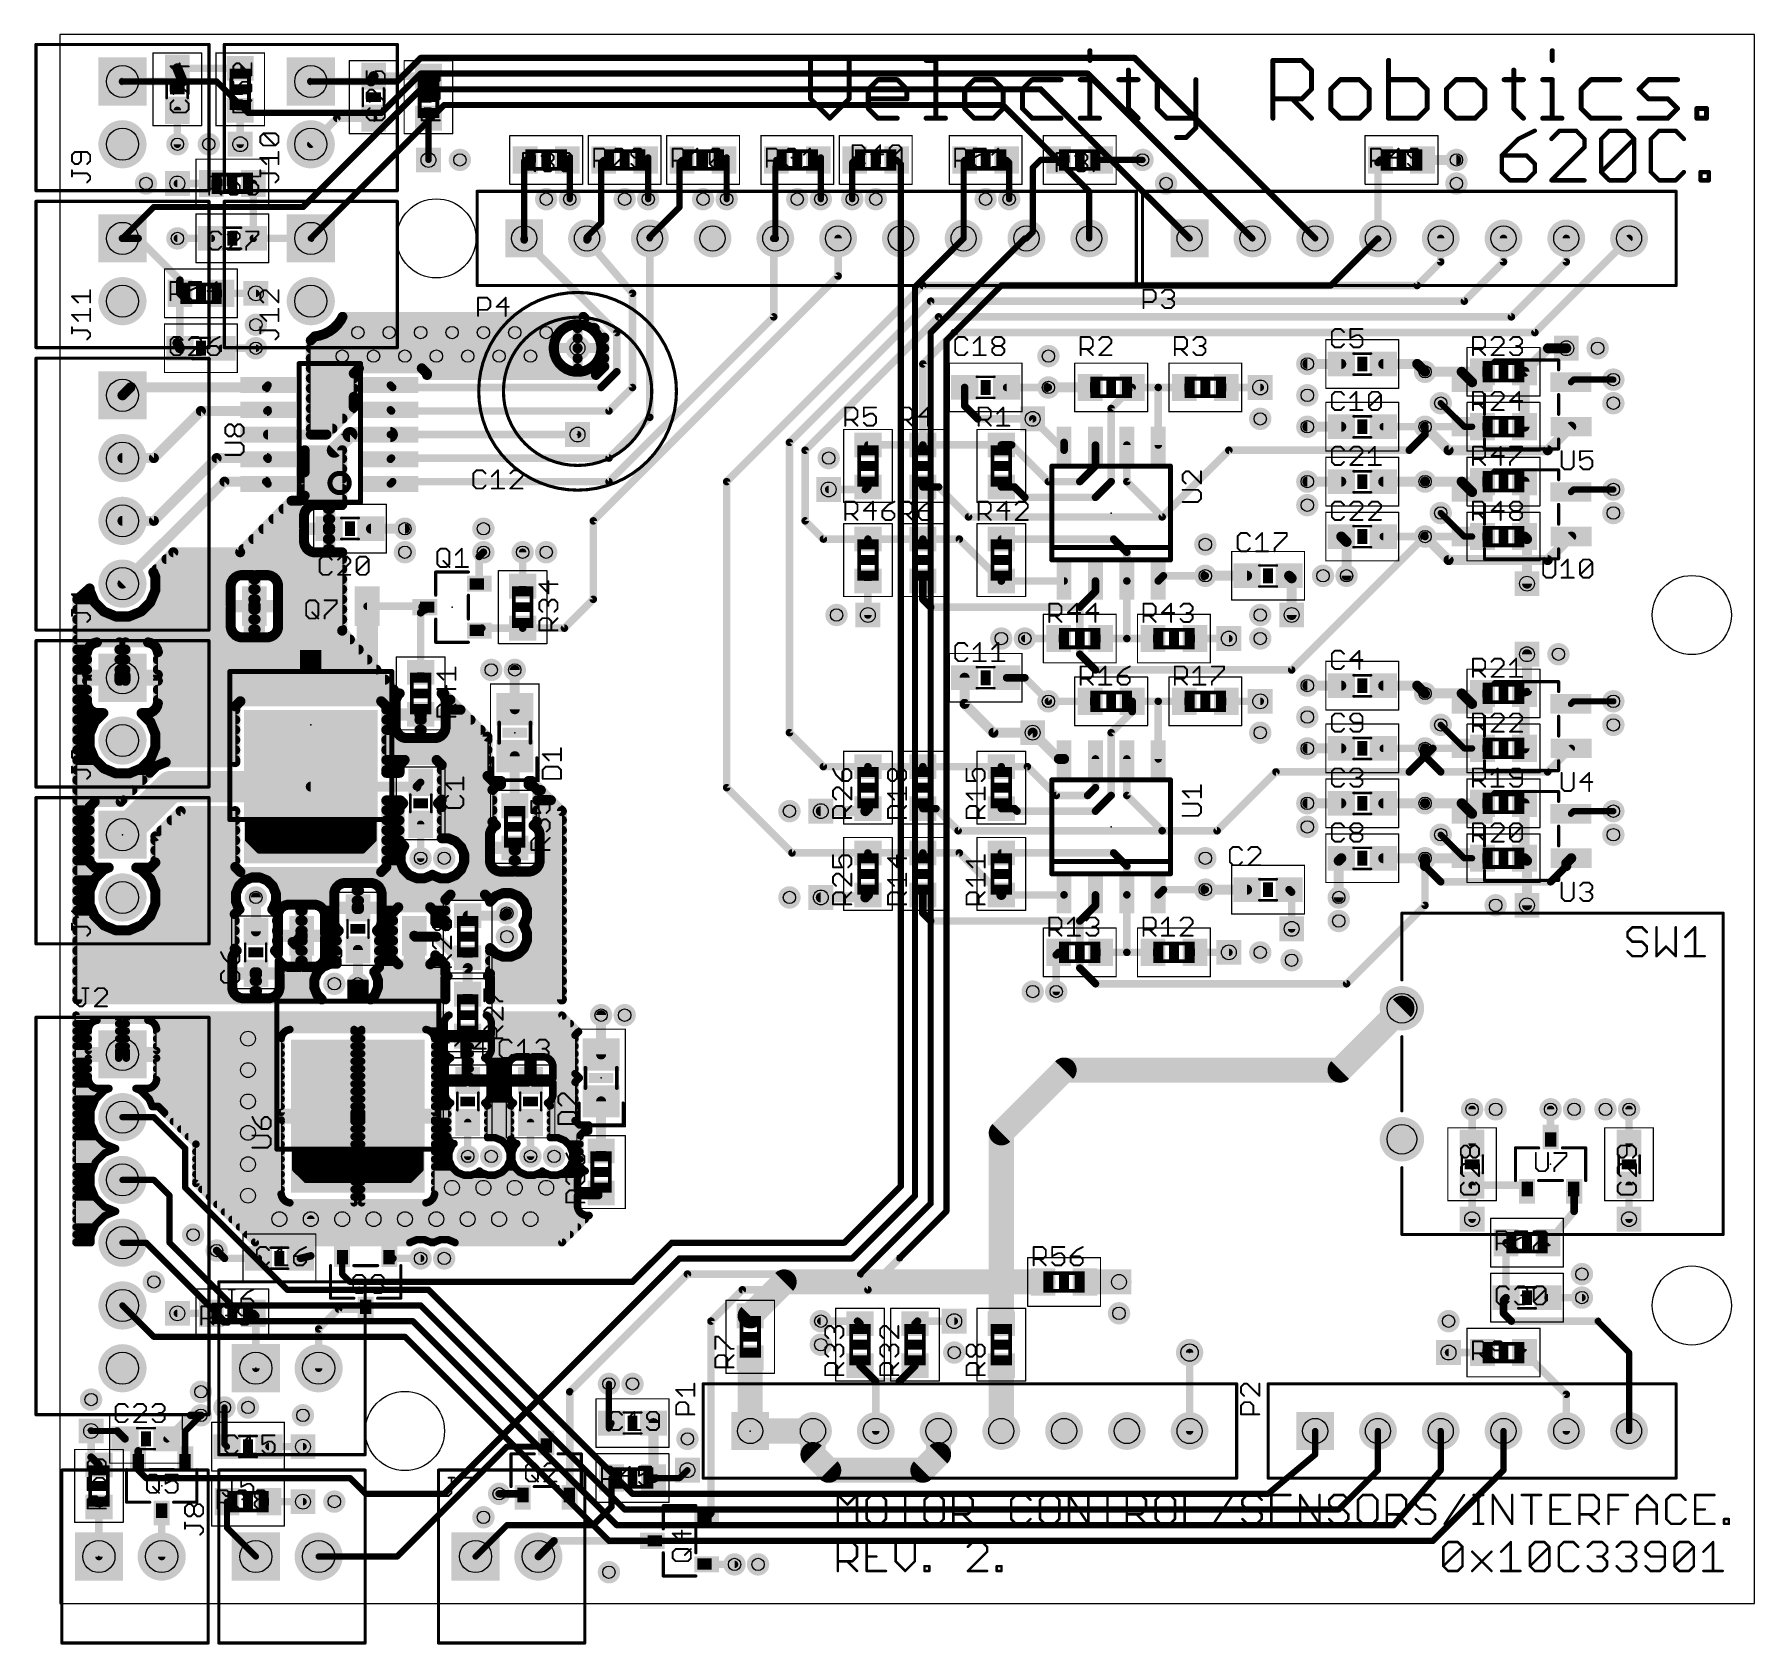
# Model space of a CAD drawing. Extents: x -0.04 to 2.7, y -0.07 to 2.5.
import ezdxf

# ---------------------------------------------------------------- set-up
doc = ezdxf.new("R2010")
doc.units = 0
for name, color, linetype in [('1', 22, 'CONTINUOUS'), ('16', 175, 'CONTINUOUS'), ('17', 82, 'CONTINUOUS'), ('18', 82, 'CONTINUOUS'), ('20', 7, 'CONTINUOUS'), ('21', 253, 'CONTINUOUS'), ('22', 253, 'CONTINUOUS'), ('23', 7, 'CONTINUOUS'), ('24', 7, 'CONTINUOUS'), ('25', 253, 'CONTINUOUS'), ('31', 253, 'CONTINUOUS'), ('32', 253, 'CONTINUOUS'), ('35', 253, 'CONTINUOUS'), ('36', 253, 'CONTINUOUS'), ('39', 22, 'CONTINUOUS'), ('40', 175, 'CONTINUOUS'), ('44', 253, 'CONTINUOUS'), ('48', 253, 'CONTINUOUS'), ('51', 253, 'CONTINUOUS'), ('52', 253, 'CONTINUOUS')]:
    doc.layers.add(name, color=color, linetype=linetype)

# ---------------------------------------------------------------- blocks, each defined once
blk = doc.blocks.new('RECT')
blk.add_solid([(-0.5, -0.5), (0.5, -0.5), (-0.5, 0.5), (0.5, 0.5)])
blk = doc.blocks.new('SQUAREP')
blk.add_solid([(-0.5, -0.5), (0.5, -0.5), (-0.5, 0.5), (0.5, 0.5)])
blk = doc.blocks.new('ROUNDP')
at = {"const_width": 0.5}
blk.add_lwpolyline([(0, -0.25, 1), (0, 0.25, 1), (0, -0.25)], format="xyb", dxfattribs=at)
blk = doc.blocks.new('ROUNDV')
at = {"const_width": 0.5}
blk.add_lwpolyline([(0, -0.25, 1), (0, 0.25, 1), (0, -0.25)], format="xyb", dxfattribs=at)
blk = doc.blocks.new('SQUAREV')
blk.add_solid([(-0.5, -0.5), (0.5, -0.5), (-0.5, 0.5), (0.5, 0.5)])

msp = doc.modelspace()

# ---------------------------------------------------------------- linework, layer by layer
at = {"layer": '1'}
for points, const_width in [([(0.575, 2.4625), (0.5375, 2.425)], 0.01), ([(1.7125, 2.4625), (0.575, 2.4625)], 0.01), ([(2, 2.175), (1.7125, 2.4625)], 0.01), ([(0.575, 2.4375), (0.5125, 2.375)], 0.01), ([(1.6375, 2.4375), (0.575, 2.4375)], 0.01), ([(1.9, 2.175), (1.6375, 2.4375)], 0.01), ([(0.25, 2.425), (0.1, 2.425)], 0.01), ([(0.3, 2.375), (0.25, 2.425)], 0.01), ([(0.575, 2.4125), (0.3875, 2.225)], 0.01), ([(0.5375, 2.425), (0.4, 2.425)], 0.01), ([(1.5625, 2.4125), (0.575, 2.4125)], 0.01), ([(1.8, 2.175), (1.5625, 2.4125)], 0.01), ([(0.6125, 2.3875), (0.4, 2.175)], 0.01), ([(1.5025, 2.3875), (0.6125, 2.3875)], 0.01), ([(1.5025, 2.3875), (1.64, 2.25)], 0.01), ([(0.5125, 2.375), (0.3, 2.375)], 0.01), ([(1.64, 2.25), (1.64, 2.175)], 0.01), ([(0.15, 2.225), (0.1, 2.175)], 0.01), ([(0.3875, 2.225), (0.15, 2.225)], 0.01), ([(0.74, 2.1725), (0.74, 2.175)], 0.012), ([(0.8875, 2.025), (0.74, 2.1725)], 0.012), ([(0.84, 2.1725), (0.84, 2.175)], 0.012), ([(0.9125, 2.0875), (0.84, 2.1725)], 0.012), ([(0.94, 1.89), (0.94, 2.175)], 0.012), ([(1.1375, 2.05), (1.1375, 2.175)], 0.012), ([(1.1375, 2.175), (1.14, 2.175)], 0.012), ([(1.24, 2.115), (1.24, 2.175)], 0.012), ([(2.2, 2.1375), (2.2, 2.175)], 0.012), ([(2.3, 2.1375), (2.3, 2.175)], 0.012), ([(2.5, 2.175), (2.35, 2.025)], 0.012), ([(2.4, 2.1375), (2.4, 2.175)], 0.012), ([(2.2, 2.1375), (2.1625, 2.1)], 0.012), ([(2.3, 2.1375), (2.2375, 2.075)], 0.012), ([(2.4, 2.1375), (2.3125, 2.05)], 0.012), ([(0.85, 1.725), (1.24, 2.115)], 0.012), ([(0.9125, 1.9375), (0.9125, 2.0875)], 0.012), ([(1.375, 2.1), (1.0625, 1.7875)], 0.012), ([(2.1625, 2.1), (1.375, 2.1)], 0.012), ([(0.448225, 2.045447), (0.450545, 2.05)], 0.016), ([(0.449526, 2.048), (0.836216, 2.048)], 0.016), ([(0.450545, 2.05), (0.834216, 2.05)], 0.016), ([(0.834216, 2.05), (0.8675, 2.016716)], 0.016), ([(0.875, 1.7875), (1.1375, 2.05)], 0.012), ([(1.3875, 2.075), (1.1625, 1.85)], 0.012), ([(1.4, 2.05), (1.1875, 1.8375)], 0.012), ([(2.2375, 2.075), (1.3875, 2.075)], 0.012), ([(2.3125, 2.05), (1.4, 2.05)], 0.012), ([(0.40643, 2.01893), (0.413204, 2.020003)], 0.016), ([(0.413204, 2.020003), (0.421645, 2.022745)], 0.016), ([(0.421645, 2.022745), (0.429553, 2.026774)], 0.016), ([(0.429553, 2.026774), (0.436733, 2.031991)], 0.016), ([(0.436733, 2.031991), (0.443009, 2.038267)], 0.016), ([(0.436742, 2.032), (0.804392, 2.032)], 0.016), ([(0.443009, 2.038267), (0.448225, 2.045447)], 0.016), ([(0.79563, 2.024398), (0.791492, 2.018205)], 0.016), ([(0.800897, 2.029665), (0.79563, 2.024398)], 0.016), ([(0.80709, 2.033803), (0.800897, 2.029665)], 0.016), ([(0.813971, 2.036653), (0.80709, 2.033803)], 0.016), ([(0.821276, 2.038106), (0.813971, 2.036653)], 0.016), ([(0.824999, 2.038106), (0.821276, 2.038106)], 0.016), ([(0.824999, 2.000297), (0.824999, 2.038106)], 0.016), ([(0.824999, 2.032), (0.825, 2.032)], 0.016), ([(0.825, 2.038106), (0.825, 2.000297)], 0.016), ([(0.828724, 2.038106), (0.825, 2.038106)], 0.016), ([(0.836029, 2.036653), (0.828724, 2.038106)], 0.016), ([(0.84291, 2.033803), (0.836029, 2.036653)], 0.016), ([(0.849103, 2.029665), (0.84291, 2.033803)], 0.016), ([(0.845608, 2.032), (0.852216, 2.032)], 0.016), ([(0.85437, 2.024398), (0.849103, 2.029665)], 0.016), ([(0.858508, 2.018205), (0.85437, 2.024398)], 0.016), ([(0.8875, 1.9625), (0.8875, 2.025)], 0.012), ([(1.425, 2.025), (1.375, 1.975)], 0.012), ([(2.35, 2.025), (1.425, 2.025)], 0.012), ([(0.4, 2.0125), (0.40643, 2.01893)], 0.016), ([(0.4, 1.8625), (0.4, 2.0125)], 0.016), ([(0.4, 2), (0.787189, 2)], 0.016), ([(0.4035, 2.016), (0.790579, 2.016)], 0.016), ([(0.788642, 2.011324), (0.787189, 2.004019)], 0.016), ([(0.787189, 2.004019), (0.787189, 2.000296)], 0.016), ([(0.787189, 2.000296), (0.824999, 2.000296)], 0.016), ([(0.824999, 2.000295), (0.787189, 2.000295)], 0.016), ([(0.787189, 2.000295), (0.787189, 1.996571)], 0.016), ([(0.787189, 1.996571), (0.788642, 1.989266)], 0.016), ([(0.791492, 2.018205), (0.788642, 2.011324)], 0.016), ([(0.824999, 2.016), (0.825, 2.016)], 0.016), ([(0.825, 2.000297), (0.824999, 2.000297)], 0.016), ([(0.824999, 2.000296), (0.824999, 2.000295)], 0.016), ([(0.824999, 1.962484), (0.824999, 2.000294)], 0.016), ([(0.824999, 2.000294), (0.825, 2.000294)], 0.016), ([(0.824999, 2), (0.825, 2)], 0.016), ([(0.825, 2.000294), (0.825, 1.962484)], 0.016), ([(0.825001, 2.000295), (0.825001, 2.000296)], 0.016), ([(0.825001, 2.000296), (0.862811, 2.000296)], 0.016), ([(0.862811, 2.000295), (0.825001, 2.000295)], 0.016), ([(0.861358, 2.011324), (0.858508, 2.018205)], 0.016), ([(0.859421, 2.016), (0.8675, 2.016)], 0.016), ([(0.862811, 2.004019), (0.861358, 2.011324)], 0.016), ([(0.861358, 1.989266), (0.862811, 1.996571)], 0.016), ([(0.862811, 2.000296), (0.862811, 2.004019)], 0.016), ([(0.862811, 1.996571), (0.862811, 2.000295)], 0.016), ([(0.862811, 2), (0.8675, 2)], 0.016), ([(0.8675, 2.016716), (0.8675, 1.970784)], 0.016), ([(2.333465, 1.9625), (2.370965, 2)], 0.016), ([(2.370965, 2), (2.4, 2)], 0.016), ([(0.4, 1.984), (0.790823, 1.984)], 0.016), ([(0.4, 1.968), (0.476646, 1.968)], 0.016), ([(0.476681, 1.968035), (0.46848, 1.959834)], 0.016), ([(0.576862, 1.968035), (0.476681, 1.968035)], 0.016), ([(0.585063, 1.959834), (0.576862, 1.968035)], 0.016), ([(0.576897, 1.968), (0.805275, 1.968)], 0.016), ([(0.788642, 1.989266), (0.791492, 1.982385)], 0.016), ([(0.791492, 1.982385), (0.79563, 1.976192)], 0.016), ([(0.79563, 1.976192), (0.800897, 1.970926)], 0.016), ([(0.800897, 1.970926), (0.80709, 1.966788)], 0.016), ([(0.80709, 1.966788), (0.813971, 1.963937)], 0.016), ([(0.824999, 1.984), (0.825, 1.984)], 0.016), ([(0.824999, 1.968), (0.825, 1.968)], 0.016), ([(0.836029, 1.963937), (0.84291, 1.966788)], 0.016), ([(0.84291, 1.966788), (0.849103, 1.970926)], 0.016), ([(0.844725, 1.968), (0.864716, 1.968)], 0.016), ([(0.849103, 1.970926), (0.85437, 1.976192)], 0.016), ([(0.8675, 1.970784), (0.854216, 1.9575)], 0.016), ([(0.85437, 1.976192), (0.858508, 1.982385)], 0.016), ([(0.858508, 1.982385), (0.861358, 1.989266)], 0.016), ([(0.859177, 1.984), (0.8675, 1.984)], 0.016), ([(1.375, 1.975), (1.375, 1.845965)], 0.012), ([(2.041535, 1.975), (1.9875, 1.975)], 0.016), ([(2.108465, 1.975), (2.1625, 1.975)], 0.016), ([(2.1625, 1.975), (2.175, 1.9625)], 0.016), ([(0.33189, 1.94124), (0.32815, 1.9375)], 0.012), ([(0.4, 1.952), (0.46848, 1.952)], 0.016), ([(0.46848, 1.959834), (0.46848, 1.922646)], 0.016), ([(0.526772, 1.94124), (0.530512, 1.9375)], 0.012), ([(0.585063, 1.9575), (0.585063, 1.959834)], 0.016), ([(0.854216, 1.9575), (0.585063, 1.9575)], 0.016), ([(0.813971, 1.963937), (0.821276, 1.962484)], 0.016), ([(0.821276, 1.962484), (0.824999, 1.962484)], 0.016), ([(0.825, 1.962484), (0.828724, 1.962484)], 0.016), ([(0.828724, 1.962484), (0.836029, 1.963937)], 0.016), ([(0.8625, 1.9375), (0.8875, 1.9625)], 0.012), ([(2.266535, 1.9625), (2.175, 1.9625)], 0.016), ([(2.333465, 1.9625), (2.333465, 1.875)], 0.016), ([(0.1125, 1.9375), (0.1, 1.925)], 0.016), ([(0.32815, 1.9375), (0.1125, 1.9375)], 0.016), ([(0.4, 1.936), (0.46848, 1.936)], 0.016), ([(0.4, 1.92), (0.46848, 1.92)], 0.016), ([(0.46848, 1.922646), (0.469571, 1.921555)], 0.016), ([(0.469571, 1.921555), (0.46848, 1.920464)], 0.016), ([(0.46848, 1.920464), (0.46848, 1.90598)], 0.016), ([(0.530512, 1.9375), (0.8625, 1.9375)], 0.012), ([(0.875, 1.9), (0.9125, 1.9375)], 0.012), ([(1.441535, 1.908465), (1.441535, 1.9375)], 0.012), ([(1.575, 1.9375), (1.508465, 1.9375)], 0.012), ([(1.641535, 1.9375), (1.575, 1.9375)], 0.016), ([(1.708465, 1.9375), (1.675, 1.904035)], 0.012), ([(1.75, 1.9375), (1.708465, 1.9375)], 0.012), ([(1.791535, 1.9375), (1.75, 1.9375)], 0.012), ([(1.75, 1.845768), (1.75, 1.9375)], 0.012), ([(1.858465, 1.9375), (1.9125, 1.9375)], 0.012), ([(0.225, 1.9), (0.15, 1.825)], 0.016), ([(0.33002, 1.9), (0.225, 1.9)], 0.016), ([(0.33189, 1.90187), (0.33002, 1.9)], 0.012), ([(0.4, 1.904), (0.4665, 1.904)], 0.016), ([(0.4, 1.888), (0.4505, 1.888)], 0.016), ([(0.46848, 1.90598), (0.425, 1.8625)], 0.016), ([(0.526772, 1.90187), (0.528642, 1.9)], 0.012), ([(0.528642, 1.9), (0.875, 1.9)], 0.012), ([(0.875, 1.825), (0.94, 1.89)], 0.012), ([(1.4625, 1.8875), (1.441535, 1.908465)], 0.012), ([(1.55, 1.8875), (1.4625, 1.8875)], 0.012), ([(1.55, 1.8875), (1.6, 1.8375)], 0.012), ([(1.675, 1.904035), (1.675, 1.7875)], 0.012), ([(0.33189, 1.8625), (0.4, 1.8625)], 0.016), ([(0.4, 1.872), (0.4345, 1.872)], 0.016), ([(0.425, 1.8625), (0.4, 1.8625)], 0.016), ([(0.4625, 1.8625), (0.4375, 1.8375)], 0.024), ([(0.526772, 1.8625), (0.4625, 1.8625)], 0.024), ([(0.526772, 1.8625), (0.825, 1.8625)], 0.012), ([(2.041535, 1.875), (1.9875, 1.875)], 0.016), ([(2.108465, 1.875), (2.175, 1.875)], 0.012), ([(2.15, 1.8375), (2.175, 1.8625)], 0.012), ([(2.175, 1.875), (2.266535, 1.875)], 0.012), ([(2.175, 1.8625), (2.175, 1.875)], 0.012), ([(0.390181, 1.804536), (0.390181, 1.8375)], 0.016), ([(0.390181, 1.8375), (0.45, 1.8375)], 0.016), ([(0.45, 1.8375), (0.45, 1.750185)], 0.016), ([(1.1625, 1.85), (1.1625, 1.3875)], 0.012), ([(1.1875, 1.8375), (1.1875, 1.725)], 0.012), ([(1.375, 1.845965), (1.2875, 1.845965)], 0.012), ([(1.375, 1.845965), (1.5, 1.845965)], 0.012), ([(1.516535, 1.845965), (1.5, 1.845965)], 0.012), ([(1.575, 1.7875), (1.516535, 1.845965)], 0.012), ([(1.6, 1.85), (1.6, 1.845768)], 0.012), ([(1.6, 1.8375), (1.6, 1.845768)], 0.012), ([(1.65, 1.845768), (1.65, 1.8125)], 0.012), ([(1.7, 1.845768), (1.7, 1.7875)], 0.012), ([(1.75625, 1.73125), (1.8625, 1.8375)], 0.012), ([(1.8625, 1.8375), (2.15, 1.8375)], 0.012), ([(0.15, 1.825), (0.1, 1.825)], 0.016), ([(0.25, 1.825), (0.15, 1.725)], 0.016), ([(0.33002, 1.825), (0.25, 1.825)], 0.016), ([(0.33189, 1.82313), (0.33002, 1.825)], 0.012), ([(0.38909, 1.803445), (0.390181, 1.804536)], 0.016), ([(0.390181, 1.802354), (0.38909, 1.803445)], 0.016), ([(0.390181, 1.824), (0.45, 1.824)], 0.016), ([(0.390181, 1.808), (0.45, 1.808)], 0.016), ([(0.390181, 1.765165), (0.390181, 1.802354)], 0.016), ([(0.526772, 1.82313), (0.528642, 1.825)], 0.012), ([(0.528642, 1.825), (0.875, 1.825)], 0.012), ([(1.65, 1.8125), (1.625, 1.7875)], 0.012), ([(0.2625, 1.7875), (0.1, 1.625)], 0.016), ([(0.32815, 1.7875), (0.2625, 1.7875)], 0.016), ([(0.33189, 1.78376), (0.32815, 1.7875)], 0.012), ([(0.390181, 1.792), (0.45, 1.792)], 0.016), ([(0.390181, 1.776), (0.45, 1.776)], 0.016), ([(0.526772, 1.78376), (0.530512, 1.7875)], 0.012), ([(0.530512, 1.7875), (0.875, 1.7875)], 0.012), ([(1.0625, 1.7875), (1.0625, 1.3)], 0.012), ([(1.2875, 1.779035), (1.283465, 1.775)], 0.012), ([(1.4, 1.779035), (1.375, 1.779035)], 0.012), ([(1.447785, 1.73125), (1.4, 1.779035)], 0.012), ([(1.520965, 1.779035), (1.5, 1.779035)], 0.012), ([(1.5375, 1.7625), (1.520965, 1.779035)], 0.012), ([(1.625, 1.7875), (1.575, 1.7875)], 0.012), ([(1.675, 1.7875), (1.65, 1.7625)], 0.012), ([(1.7, 1.7875), (1.75625, 1.73125)], 0.012), ([(2.041535, 1.7875), (1.9875, 1.7875)], 0.016), ([(2.108465, 1.7875), (2.175, 1.7875)], 0.016), ([(2.266535, 1.7875), (2.175, 1.7875)], 0.016), ([(2.333465, 1.7), (2.333465, 1.7875)], 0.016), ([(0.2875, 1.675), (0.369465, 1.756965)], 0.016), ([(0.369465, 1.756965), (0.38198, 1.756965)], 0.016), ([(0.38198, 1.756965), (0.390181, 1.765165)], 0.016), ([(0.385016, 1.76), (0.45, 1.76)], 0.016), ([(0.39633, 1.746589), (0.392978, 1.743237)], 0.016), ([(0.400434, 1.748958), (0.39633, 1.746589)], 0.016), ([(0.405012, 1.750185), (0.400434, 1.748958)], 0.016), ([(0.427193, 1.750185), (0.405012, 1.750185)], 0.016), ([(0.427193, 1.714343), (0.427193, 1.750185)], 0.016), ([(0.45, 1.750185), (0.430878, 1.750185)], 0.016), ([(0.430878, 1.750185), (0.430878, 1.714343)], 0.016), ([(1.283465, 1.775), (1.225, 1.775)], 0.012), ([(1.65, 1.7625), (1.5375, 1.7625)], 0.012), ([(0.15, 1.725), (0.1, 1.725)], 0.016), ([(0.3405, 1.728), (0.389382, 1.728)], 0.016), ([(0.3565, 1.744), (0.393741, 1.744)], 0.016), ([(0.390609, 1.739133), (0.389382, 1.734555)], 0.016), ([(0.389382, 1.734555), (0.389382, 1.714343)], 0.016), ([(0.392978, 1.743237), (0.390609, 1.739133)], 0.016), ([(0.427193, 1.744), (0.430878, 1.744)], 0.016), ([(0.427193, 1.728), (0.430878, 1.728)], 0.016), ([(0.85, 1.725), (0.85, 1.6)], 0.012), ([(1.1875, 1.725), (1.216535, 1.695965)], 0.012), ([(1.447785, 1.73125), (1.75625, 1.73125)], 0.012), ([(0.3085, 1.696), (0.389382, 1.696)], 0.016), ([(0.3245, 1.712), (0.427192, 1.712)], 0.016), ([(0.389382, 1.714343), (0.427192, 1.714343)], 0.016), ([(0.427192, 1.710657), (0.389382, 1.710657)], 0.016), ([(0.389382, 1.710657), (0.389382, 1.690445)], 0.016), ([(0.427192, 1.714343), (0.427192, 1.710657)], 0.016), ([(0.430878, 1.714343), (0.427193, 1.714343)], 0.016), ([(0.427193, 1.674815), (0.427193, 1.710657)], 0.016), ([(0.427193, 1.710657), (0.430878, 1.710657)], 0.016), ([(0.427193, 1.696), (0.430878, 1.696)], 0.016), ([(0.430878, 1.710657), (0.430878, 1.674815)], 0.016), ([(0.495965, 1.7125), (0.55, 1.7125)], 0.016), ([(1.216535, 1.695965), (1.2875, 1.695965)], 0.012), ([(1.2875, 1.695965), (1.375, 1.695965)], 0.012), ([(1.433071, 1.695965), (1.375, 1.695965)], 0.012), ([(1.5, 1.629035), (1.433071, 1.695965)], 0.012), ([(1.679035, 1.695965), (1.5, 1.695965)], 0.012), ([(1.7, 1.675), (1.679035, 1.695965)], 0.012), ([(1.9625, 1.4875), (2.175, 1.7)], 0.012), ([(2.041535, 1.7), (2.05, 1.691535)], 0.016), ([(2.05, 1.691535), (2.05, 1.6375)], 0.016), ([(2.108465, 1.7), (2.175, 1.7)], 0.012), ([(2.266535, 1.7), (2.175, 1.7)], 0.012), ([(2.333465, 1.7), (2.3375, 1.695965)], 0.016), ([(2.3375, 1.695965), (2.3375, 1.625)], 0.016), ([(0.149207, 1.643094), (0.181113, 1.675)], 0.016), ([(0.170113, 1.664), (0.45, 1.664)], 0.016), ([(0.181113, 1.675), (0.2875, 1.675)], 0.016), ([(0.2925, 1.68), (0.394741, 1.68)], 0.016), ([(0.389382, 1.690445), (0.390609, 1.685867)], 0.016), ([(0.390609, 1.685867), (0.392978, 1.681763)], 0.016), ([(0.392978, 1.681763), (0.39633, 1.678411)], 0.016), ([(0.39633, 1.678411), (0.400434, 1.676042)], 0.016), ([(0.400434, 1.676042), (0.405012, 1.674815)], 0.016), ([(0.405012, 1.674815), (0.427193, 1.674815)], 0.016), ([(0.427193, 1.68), (0.430878, 1.68)], 0.016), ([(0.430878, 1.674815), (0.45, 1.674815)], 0.016), ([(0.45, 1.674815), (0.45, 1.55)], 0.016), ([(0.675, 1.675), (0.668307, 1.668307)], 0.012), ([(0.668307, 1.668307), (0.668307, 1.625098)], 0.012), ([(0.7375, 1.620965), (0.7375, 1.675)], 0.012), ([(1.7, 1.675), (1.7, 1.629232)], 0.012), ([(0.152386, 1.63542), (0.149207, 1.643094)], 0.016), ([(0.154113, 1.648), (0.45, 1.648)], 0.016), ([(0.283603, 1.637246), (0.279499, 1.634876)], 0.016), ([(0.288181, 1.638472), (0.283603, 1.637246)], 0.016), ([(0.308393, 1.638472), (0.288181, 1.638472)], 0.016), ([(0.308393, 1.59082), (0.308393, 1.638472)], 0.016), ([(0.332291, 1.638472), (0.312079, 1.638472)], 0.016), ([(0.312079, 1.638472), (0.312079, 1.59082)], 0.016), ([(0.336869, 1.637246), (0.332291, 1.638472)], 0.016), ([(0.340973, 1.634876), (0.336869, 1.637246)], 0.016), ([(1.891535, 1.6375), (1.825, 1.6375)], 0.016), ([(1.958465, 1.6375), (1.9625, 1.633465)], 0.016), ([(0.028, 1.599889), (0.047614, 1.617324)], 0.016), ([(0.046125, 1.616), (0.047614, 1.616)], 0.016), ([(0.047614, 1.617324), (0.047614, 1.61458)], 0.016), ([(0.047614, 1.61458), (0.055589, 1.595326)], 0.016), ([(0.14441, 1.595326), (0.152386, 1.61458)], 0.016), ([(0.152386, 1.61458), (0.152386, 1.63542)], 0.016), ([(0.152386, 1.632), (0.276623, 1.632)], 0.016), ([(0.152386, 1.616), (0.272551, 1.616)], 0.016), ([(0.273778, 1.62742), (0.272551, 1.622842)], 0.016), ([(0.272551, 1.622842), (0.272551, 1.590819)], 0.016), ([(0.276148, 1.631525), (0.273778, 1.62742)], 0.016), ([(0.279499, 1.634876), (0.276148, 1.631525)], 0.016), ([(0.308393, 1.632), (0.312079, 1.632)], 0.016), ([(0.308393, 1.616), (0.312079, 1.616)], 0.016), ([(0.344325, 1.631525), (0.340973, 1.634876)], 0.016), ([(0.343849, 1.632), (0.45, 1.632)], 0.016), ([(0.346695, 1.62742), (0.344325, 1.631525)], 0.016), ([(0.347921, 1.622842), (0.346695, 1.62742)], 0.016), ([(0.347921, 1.590819), (0.347921, 1.622842)], 0.016), ([(0.347921, 1.616), (0.45, 1.616)], 0.016), ([(1.2875, 1.629035), (1.2875, 1.575)], 0.012), ([(1.375, 1.629035), (1.375, 1.6)], 0.012), ([(1.5, 1.629035), (1.500197, 1.629232)], 0.012), ([(1.500197, 1.629232), (1.6, 1.629232)], 0.012), ([(1.625, 1.5875), (1.65, 1.6125)], 0.012), ([(1.65, 1.6125), (1.65, 1.629232)], 0.012), ([(1.7, 1.5375), (1.7, 1.629232)], 0.012), ([(1.75, 1.629232), (1.758268, 1.6375)], 0.012), ([(1.758268, 1.6375), (1.825, 1.6375)], 0.012), ([(1.9625, 1.633465), (1.9625, 1.575)], 0.016), ([(0.028, 0.9625), (0.028, 1.599889)], 0.016), ([(0.028, 1.584), (0.066915, 1.584)], 0.016), ([(0.028125, 1.6), (0.053653, 1.6)], 0.016), ([(0.055589, 1.595326), (0.070326, 1.580589)], 0.016), ([(0.129674, 1.580589), (0.14441, 1.595326)], 0.016), ([(0.133085, 1.584), (0.272551, 1.584)], 0.016), ([(0.146346, 1.6), (0.272551, 1.6)], 0.016), ([(0.272551, 1.590819), (0.308393, 1.590819)], 0.016), ([(0.308393, 1.587134), (0.272551, 1.587134)], 0.016), ([(0.272551, 1.587134), (0.272551, 1.55511)], 0.016), ([(0.308393, 1.6), (0.312079, 1.6)], 0.016), ([(0.312079, 1.59082), (0.308393, 1.59082)], 0.016), ([(0.308393, 1.590819), (0.308393, 1.587134)], 0.016), ([(0.308393, 1.53948), (0.308393, 1.587133)], 0.016), ([(0.308393, 1.587133), (0.312079, 1.587133)], 0.016), ([(0.308393, 1.584), (0.312079, 1.584)], 0.016), ([(0.312079, 1.587134), (0.312079, 1.590819)], 0.016), ([(0.312079, 1.590819), (0.347921, 1.590819)], 0.016), ([(0.347921, 1.587134), (0.312079, 1.587134)], 0.016), ([(0.312079, 1.587133), (0.312079, 1.53948)], 0.016), ([(0.347921, 1.6), (0.45, 1.6)], 0.016), ([(0.347921, 1.55511), (0.347921, 1.587134)], 0.016), ([(0.347921, 1.584), (0.45, 1.584)], 0.016), ([(0.577953, 1.588976), (0.489764, 1.588976)], 0.012), ([(0.581693, 1.585236), (0.575, 1.578543)], 0.012), ([(0.581693, 1.585236), (0.579429, 1.5875)], 0.016), ([(0.579429, 1.5875), (0.577953, 1.588976)], 0.012), ([(0.581693, 1.585236), (0.581693, 1.5875)], 0.016), ([(0.85, 1.6), (0.804035, 1.554035)], 0.012), ([(1.375, 1.6), (1.3875, 1.5875)], 0.012), ([(1.3875, 1.5875), (1.625, 1.5875)], 0.012), ([(1.625, 1.5125), (1.625, 1.5875)], 0.012), ([(0.028, 1.568), (0.272551, 1.568)], 0.016), ([(0.070326, 1.580589), (0.08958, 1.572614)], 0.016), ([(0.08958, 1.572614), (0.11042, 1.572614)], 0.016), ([(0.11042, 1.572614), (0.129674, 1.580589)], 0.016), ([(0.272551, 1.55511), (0.273778, 1.550532)], 0.016), ([(0.308393, 1.568), (0.312079, 1.568)], 0.016), ([(0.346695, 1.550532), (0.347921, 1.55511)], 0.016), ([(0.347921, 1.568), (0.45, 1.568)], 0.016), ([(0.575, 1.578543), (0.575, 1.483465)], 0.012), ([(0.028, 1.552), (0.273385, 1.552)], 0.016), ([(0.028, 1.536), (0.46225, 1.536)], 0.016), ([(0.050562, 1.527789), (0.047211, 1.524438)], 0.016), ([(0.054666, 1.530159), (0.050562, 1.527789)], 0.016), ([(0.059244, 1.531386), (0.054666, 1.530159)], 0.016), ([(0.095204, 1.531386), (0.059244, 1.531386)], 0.016), ([(0.095204, 1.479796), (0.095204, 1.531386)], 0.016), ([(0.104795, 1.531386), (0.104795, 1.479796)], 0.016), ([(0.140756, 1.531386), (0.104795, 1.531386)], 0.016), ([(0.145334, 1.530159), (0.140756, 1.531386)], 0.016), ([(0.149438, 1.527789), (0.145334, 1.530159)], 0.016), ([(0.152789, 1.524438), (0.149438, 1.527789)], 0.016), ([(0.273778, 1.550532), (0.276148, 1.546428)], 0.016), ([(0.276148, 1.546428), (0.279499, 1.543077)], 0.016), ([(0.279499, 1.543077), (0.283603, 1.540707)], 0.016), ([(0.283603, 1.540707), (0.288181, 1.53948)], 0.016), ([(0.288181, 1.53948), (0.308393, 1.53948)], 0.016), ([(0.308393, 1.552), (0.312079, 1.552)], 0.016), ([(0.312079, 1.53948), (0.332291, 1.53948)], 0.016), ([(0.332291, 1.53948), (0.336869, 1.540707)], 0.016), ([(0.336869, 1.540707), (0.340973, 1.543077)], 0.016), ([(0.340973, 1.543077), (0.344325, 1.546428)], 0.016), ([(0.344325, 1.546428), (0.346695, 1.550532)], 0.016), ([(0.347088, 1.552), (0.45, 1.552)], 0.016), ([(0.45, 1.55), (0.5375, 1.45)], 0.016), ([(0.668307, 1.549902), (0.672441, 1.554035)], 0.012), ([(0.672441, 1.554035), (0.7375, 1.554035)], 0.012), ([(0.804035, 1.554035), (0.7375, 1.554035)], 0.012), ([(1.591535, 1.5375), (1.5375, 1.5375)], 0.012), ([(1.658465, 1.5375), (1.7, 1.5375)], 0.012), ([(1.741535, 1.5375), (1.7, 1.5375)], 0.012), ([(1.8625, 1.5375), (1.808465, 1.5375)], 0.012), ([(0.028, 1.52), (0.044751, 1.52)], 0.016), ([(0.028, 1.504), (0.043614, 1.504)], 0.016), ([(0.044841, 1.520334), (0.043614, 1.515756)], 0.016), ([(0.043614, 1.515756), (0.043614, 1.479795)], 0.016), ([(0.047211, 1.524438), (0.044841, 1.520334)], 0.016), ([(0.095204, 1.52), (0.104795, 1.52)], 0.016), ([(0.095204, 1.504), (0.104795, 1.504)], 0.016), ([(0.155159, 1.520334), (0.152789, 1.524438)], 0.016), ([(0.156386, 1.515756), (0.155159, 1.520334)], 0.016), ([(0.155249, 1.52), (0.47625, 1.52)], 0.016), ([(0.156386, 1.479795), (0.156386, 1.515756)], 0.016), ([(0.156386, 1.504), (0.49025, 1.504)], 0.016), ([(1.65, 1.4875), (1.625, 1.5125)], 0.012), ([(2.3375, 1.454035), (2.3375, 1.5125)], 0.016), ([(0.028, 1.488), (0.043614, 1.488)], 0.016), ([(0.028, 1.472), (0.095204, 1.472)], 0.016), ([(0.043614, 1.479795), (0.095204, 1.479795)], 0.016), ([(0.095204, 1.488), (0.104795, 1.488)], 0.016), ([(0.104795, 1.479796), (0.095204, 1.479796)], 0.016), ([(0.095204, 1.479795), (0.095204, 1.470204)], 0.016), ([(0.104796, 1.470204), (0.104796, 1.479795)], 0.016), ([(0.104796, 1.479795), (0.156386, 1.479795)], 0.016), ([(0.104796, 1.472), (0.51825, 1.472)], 0.016), ([(0.156386, 1.488), (0.50425, 1.488)], 0.016), ([(0.725, 1.424902), (0.725, 1.4875)], 0.016), ([(1.441535, 1.475), (1.441535, 1.433465)], 0.016), ([(1.508465, 1.475), (1.5375, 1.475)], 0.012), ([(1.5375, 1.475), (1.575, 1.4375)], 0.012), ([(1.9625, 1.4875), (1.65, 1.4875)], 0.012), ([(0.028, 1.456), (0.043614, 1.456)], 0.016), ([(0.095204, 1.470204), (0.043614, 1.470204)], 0.016), ([(0.043614, 1.470204), (0.043614, 1.434244)], 0.016), ([(0.156386, 1.470204), (0.104796, 1.470204)], 0.016), ([(0.156386, 1.434244), (0.156386, 1.470204)], 0.016), ([(0.156386, 1.456), (0.53225, 1.456)], 0.016), ([(0.538943, 1.447273), (0.536573, 1.443168)], 0.016), ([(0.5375, 1.45), (0.54167, 1.45)], 0.016), ([(0.54167, 1.45), (0.538943, 1.447273)], 0.016), ([(0.611057, 1.447273), (0.60833, 1.45)], 0.016), ([(0.60833, 1.45), (0.6125, 1.45)], 0.016), ([(0.613427, 1.443168), (0.611057, 1.447273)], 0.016), ([(0.6125, 1.45), (0.681472, 1.381027)], 0.016), ([(2.041535, 1.4625), (1.9875, 1.4625)], 0.016), ([(2.108465, 1.4625), (2.1625, 1.4625)], 0.016), ([(2.1625, 1.4625), (2.175, 1.45)], 0.016), ([(2.266535, 1.45), (2.175, 1.45)], 0.012), ([(2.333465, 1.45), (2.333465, 1.3625)], 0.016), ([(2.333465, 1.45), (2.3375, 1.454035)], 0.01), ([(0.028, 1.44), (0.043614, 1.44)], 0.016), ([(0.028, 1.424), (0.048772, 1.424)], 0.016), ([(0.043614, 1.434244), (0.044841, 1.429666)], 0.016), ([(0.044841, 1.429666), (0.047211, 1.425562)], 0.016), ([(0.047211, 1.425562), (0.050562, 1.422211)], 0.016), ([(0.050562, 1.422211), (0.054666, 1.419841)], 0.016), ([(0.054666, 1.419841), (0.059244, 1.418614)], 0.016), ([(0.06953, 1.418614), (0.055589, 1.404674)], 0.016), ([(0.059244, 1.418614), (0.06953, 1.418614)], 0.016), ([(0.14441, 1.404674), (0.13047, 1.418614)], 0.016), ([(0.13047, 1.418614), (0.140756, 1.418614)], 0.016), ([(0.140756, 1.418614), (0.145334, 1.419841)], 0.016), ([(0.145334, 1.419841), (0.149438, 1.422211)], 0.016), ([(0.149438, 1.422211), (0.152789, 1.425562)], 0.016), ([(0.151227, 1.424), (0.279701, 1.424)], 0.016), ([(0.152789, 1.425562), (0.155159, 1.429666)], 0.016), ([(0.155159, 1.429666), (0.156386, 1.434244)], 0.016), ([(0.156386, 1.44), (0.535724, 1.44)], 0.016), ([(0.287902, 1.437622), (0.279701, 1.429421)], 0.016), ([(0.279701, 1.429421), (0.279701, 1.340575)], 0.016), ([(0.512098, 1.437622), (0.287902, 1.437622)], 0.016), ([(0.520299, 1.429421), (0.512098, 1.437622)], 0.016), ([(0.520299, 1.323575), (0.520299, 1.429421)], 0.016), ([(0.520299, 1.424), (0.535346, 1.424)], 0.016), ([(0.536573, 1.443168), (0.535346, 1.43859)], 0.016), ([(0.535346, 1.43859), (0.535346, 1.418378)], 0.016), ([(0.535346, 1.418378), (0.573157, 1.418378)], 0.016), ([(0.573157, 1.418378), (0.573157, 1.414693)], 0.016), ([(0.576843, 1.414693), (0.576843, 1.418378)], 0.016), ([(0.576843, 1.418378), (0.614653, 1.418378)], 0.016), ([(0.614653, 1.43859), (0.613427, 1.443168)], 0.016), ([(0.614276, 1.44), (0.6225, 1.44)], 0.016), ([(0.614653, 1.418378), (0.614653, 1.43859)], 0.016), ([(0.614653, 1.424), (0.6385, 1.424)], 0.016), ([(1.441535, 1.433465), (1.4875, 1.3875)], 0.016), ([(1.575, 1.4375), (1.641535, 1.4375)], 0.012), ([(1.675, 1.3875), (1.708465, 1.420965)], 0.012), ([(1.7, 1.4375), (1.708465, 1.4375)], 0.012), ([(1.75, 1.4375), (1.708465, 1.4375)], 0.012), ([(1.708465, 1.420965), (1.708465, 1.4375)], 0.012), ([(1.791535, 1.4375), (1.75, 1.4375)], 0.012), ([(1.75, 1.345768), (1.75, 1.4375)], 0.012), ([(1.9125, 1.4375), (1.858465, 1.4375)], 0.012), ([(0.028, 1.408), (0.058915, 1.408)], 0.016), ([(0.028, 1.392), (0.05034, 1.392)], 0.016), ([(0.055589, 1.404674), (0.047614, 1.38542)], 0.016), ([(0.141085, 1.408), (0.279701, 1.408)], 0.016), ([(0.152386, 1.38542), (0.14441, 1.404674)], 0.016), ([(0.14966, 1.392), (0.279701, 1.392)], 0.016), ([(0.520299, 1.408), (0.535346, 1.408)], 0.016), ([(0.520299, 1.392), (0.536011, 1.392)], 0.016), ([(0.573157, 1.414693), (0.535346, 1.414693)], 0.016), ([(0.535346, 1.414693), (0.535346, 1.394481)], 0.016), ([(0.535346, 1.394481), (0.536573, 1.389903)], 0.016), ([(0.536573, 1.389903), (0.538943, 1.385798)], 0.016), ([(0.573157, 1.37885), (0.573157, 1.414692)], 0.016), ([(0.573157, 1.414692), (0.576843, 1.414692)], 0.016), ([(0.573157, 1.408), (0.576843, 1.408)], 0.016), ([(0.573157, 1.392), (0.576843, 1.392)], 0.016), ([(0.614653, 1.414693), (0.576843, 1.414693)], 0.016), ([(0.576843, 1.414692), (0.576843, 1.37885)], 0.016), ([(0.611057, 1.385798), (0.613427, 1.389903)], 0.016), ([(0.613427, 1.389903), (0.614653, 1.394481)], 0.016), ([(0.613989, 1.392), (0.6705, 1.392)], 0.016), ([(0.614653, 1.394481), (0.614653, 1.414693)], 0.016), ([(0.614653, 1.408), (0.6545, 1.408)], 0.016), ([(0.028, 1.376), (0.047614, 1.376)], 0.016), ([(0.047614, 1.38542), (0.047614, 1.36458)], 0.016), ([(0.047614, 1.36458), (0.055589, 1.345326)], 0.016), ([(0.14441, 1.345326), (0.152386, 1.36458)], 0.016), ([(0.152386, 1.36458), (0.152386, 1.38542)], 0.016), ([(0.152386, 1.376), (0.279701, 1.376)], 0.016), ([(0.520299, 1.376), (0.681472, 1.376)], 0.016), ([(0.538943, 1.385798), (0.542294, 1.382447)], 0.016), ([(0.542294, 1.382447), (0.546399, 1.380077)], 0.016), ([(0.546399, 1.380077), (0.550977, 1.37885)], 0.016), ([(0.550977, 1.37885), (0.573157, 1.37885)], 0.016), ([(0.576843, 1.37885), (0.599023, 1.37885)], 0.016), ([(0.599023, 1.37885), (0.603601, 1.380077)], 0.016), ([(0.603601, 1.380077), (0.607706, 1.382447)], 0.016), ([(0.607706, 1.382447), (0.611057, 1.385798)], 0.016), ([(0.681472, 1.381027), (0.681472, 1.318709)], 0.016), ([(1.1625, 1.3875), (1.216535, 1.333465)], 0.012), ([(1.4875, 1.3875), (1.55, 1.3875)], 0.016), ([(1.55, 1.3875), (1.591732, 1.345768)], 0.016), ([(1.675, 1.2875), (1.675, 1.3875)], 0.012), ([(2.041535, 1.3625), (1.9875, 1.3625)], 0.016), ([(0.028, 1.36), (0.049511, 1.36)], 0.016), ([(0.028, 1.344), (0.056915, 1.344)], 0.016), ([(0.055589, 1.345326), (0.070326, 1.330589)], 0.016), ([(0.129674, 1.330589), (0.14441, 1.345326)], 0.016), ([(0.143085, 1.344), (0.279701, 1.344)], 0.016), ([(0.150489, 1.36), (0.279701, 1.36)], 0.016), ([(0.168817, 1.340575), (0.154483, 1.334637)], 0.016), ([(0.279701, 1.340575), (0.168817, 1.340575)], 0.016), ([(0.520299, 1.36), (0.681472, 1.36)], 0.016), ([(0.520299, 1.344), (0.549398, 1.344)], 0.016), ([(0.549516, 1.344118), (0.541315, 1.335917)], 0.016), ([(0.541315, 1.335917), (0.541315, 1.323575)], 0.016), ([(0.600484, 1.344118), (0.549516, 1.344118)], 0.016), ([(0.608685, 1.335917), (0.600484, 1.344118)], 0.016), ([(0.600602, 1.344), (0.681472, 1.344)], 0.016), ([(0.608685, 1.281012), (0.608685, 1.335917)], 0.016), ([(0.725, 1.350098), (0.725, 1.270965)], 0.016), ([(1.591732, 1.345768), (1.6, 1.345768)], 0.016), ([(1.65, 1.3), (1.65, 1.345768)], 0.012), ([(1.7, 1.345768), (1.7, 1.2875)], 0.012), ([(2.108465, 1.3625), (2.175, 1.3625)], 0.012), ([(2.15, 1.325), (2.175, 1.35)], 0.012), ([(2.175, 1.3625), (2.266535, 1.3625)], 0.012), ([(2.175, 1.35), (2.175, 1.3625)], 0.012), ([(0.028, 1.328), (0.076577, 1.328)], 0.016), ([(0.028, 1.312), (0.131846, 1.312)], 0.016), ([(0.070326, 1.330589), (0.08958, 1.322614)], 0.016), ([(0.1, 1.225), (0.176575, 1.301575)], 0.05), ([(0.08958, 1.322614), (0.11042, 1.322614)], 0.016), ([(0.143512, 1.323666), (0.097231, 1.277386)], 0.016), ([(0.11042, 1.322614), (0.129674, 1.330589)], 0.016), ([(0.123423, 1.328), (0.147846, 1.328)], 0.016), ([(0.154483, 1.334637), (0.143512, 1.323666)], 0.016), ([(0.176575, 1.301575), (0.4, 1.301575)], 0.05), ([(0.520299, 1.328), (0.541315, 1.328)], 0.016), ([(0.541315, 1.323575), (0.520299, 1.323575)], 0.016), ([(0.608685, 1.328), (0.681472, 1.328)], 0.016), ([(0.608685, 1.312), (0.688181, 1.312)], 0.016), ([(0.681472, 1.318709), (0.689673, 1.310508)], 0.016), ([(0.689673, 1.310508), (0.703, 1.310508)], 0.016), ([(0.703, 1.310508), (0.703, 1.304649)], 0.016), ([(0.747, 1.304649), (0.747, 1.310508)], 0.016), ([(0.747, 1.310508), (0.751992, 1.310508)], 0.016), ([(0.751992, 1.310508), (0.8, 1.2625)], 0.016), ([(1.216535, 1.333465), (1.2875, 1.333465)], 0.012), ([(1.375, 1.333465), (1.2875, 1.333465)], 0.012), ([(1.375, 1.333465), (1.5, 1.333465)], 0.012), ([(1.541535, 1.333465), (1.5, 1.333465)], 0.012), ([(1.541535, 1.333465), (1.5875, 1.2875)], 0.012), ([(1.84375, 1.23125), (1.9375, 1.325)], 0.012), ([(1.9375, 1.325), (2.15, 1.325)], 0.012), ([(0.028, 1.296), (0.115846, 1.296)], 0.016), ([(0.028, 1.28), (0.099846, 1.28)], 0.016), ([(0.56811, 1.301575), (0.4, 1.301575)], 0.016), ([(0.575, 1.308465), (0.56811, 1.301575)], 0.012), ([(0.602673, 1.275), (0.608685, 1.281012)], 0.016), ([(0.607673, 1.28), (0.689346, 1.28)], 0.016), ([(0.608685, 1.296), (0.689346, 1.296)], 0.016), ([(0.697547, 1.304649), (0.689346, 1.296449)], 0.016), ([(0.689346, 1.296449), (0.689346, 1.24548)], 0.016), ([(0.703, 1.304649), (0.697547, 1.304649)], 0.016), ([(0.752453, 1.304649), (0.747, 1.304649)], 0.016), ([(0.760653, 1.296449), (0.752453, 1.304649)], 0.016), ([(0.760653, 1.24548), (0.760653, 1.296449)], 0.016), ([(0.760653, 1.296), (0.7665, 1.296)], 0.016), ([(0.760653, 1.28), (0.7825, 1.28)], 0.016), ([(1.0625, 1.3), (1.166535, 1.195965)], 0.012), ([(1.5875, 1.2875), (1.6375, 1.2875)], 0.012), ([(1.6375, 1.2875), (1.65, 1.3)], 0.012), ([(1.675, 1.2875), (1.65, 1.2625)], 0.012), ([(1.7, 1.2875), (1.75625, 1.23125)], 0.012), ([(0.028, 1.264), (0.047614, 1.264)], 0.016), ([(0.055815, 1.277386), (0.047614, 1.269185)], 0.016), ([(0.047614, 1.269185), (0.047614, 1.180815)], 0.016), ([(0.097231, 1.277386), (0.055815, 1.277386)], 0.016), ([(0.152386, 1.222231), (0.192729, 1.262575)], 0.016), ([(0.192729, 1.262575), (0.279701, 1.262575)], 0.016), ([(0.279701, 1.262575), (0.279701, 1.173728)], 0.016), ([(0.520299, 1.173728), (0.520299, 1.279575)], 0.016), ([(0.520299, 1.279575), (0.542752, 1.279575)], 0.016), ([(0.520299, 1.264), (0.541315, 1.264)], 0.016), ([(0.547327, 1.275), (0.541315, 1.268988)], 0.016), ([(0.541315, 1.268988), (0.541315, 1.214083)], 0.016), ([(0.542752, 1.279575), (0.547327, 1.275)], 0.016), ([(0.608685, 1.268988), (0.602673, 1.275)], 0.016), ([(0.608685, 1.219342), (0.608685, 1.268988)], 0.016), ([(0.608685, 1.264), (0.689346, 1.264)], 0.016), ([(0.760653, 1.264), (0.7985, 1.264)], 0.016), ([(0.8, 1.2625), (0.8, 0.9625)], 0.016), ([(1.283465, 1.2625), (1.2125, 1.2625)], 0.016), ([(1.2875, 1.266535), (1.283465, 1.2625)], 0.016), ([(1.395965, 1.266535), (1.375, 1.266535)], 0.012), ([(1.43125, 1.23125), (1.395965, 1.266535)], 0.012), ([(1.520965, 1.266535), (1.5, 1.266535)], 0.012), ([(1.525, 1.2625), (1.520965, 1.266535)], 0.012), ([(1.65, 1.2625), (1.525, 1.2625)], 0.012), ([(2.041535, 1.275), (1.9875, 1.275)], 0.016), ([(2.108465, 1.275), (2.175, 1.275)], 0.016), ([(2.175, 1.275), (2.266535, 1.275)], 0.016), ([(2.333465, 1.275), (2.333465, 1.1875)], 0.016), ([(0.028, 1.248), (0.047614, 1.248)], 0.016), ([(0.028, 1.232), (0.047614, 1.232)], 0.016), ([(0.162154, 1.232), (0.279701, 1.232)], 0.016), ([(0.178154, 1.248), (0.279701, 1.248)], 0.016), ([(0.520299, 1.248), (0.541315, 1.248)], 0.016), ([(0.520299, 1.232), (0.541315, 1.232)], 0.016), ([(0.575, 1.1875), (0.575, 1.241535)], 0.012), ([(0.608685, 1.248), (0.689346, 1.248)], 0.016), ([(0.608685, 1.232), (0.687342, 1.232)], 0.016), ([(0.686573, 1.230668), (0.685346, 1.22609)], 0.016), ([(0.685346, 1.22609), (0.685346, 1.205878)], 0.016), ([(0.688943, 1.234773), (0.686573, 1.230668)], 0.016), ([(0.692294, 1.238124), (0.688943, 1.234773)], 0.016), ([(0.689346, 1.24548), (0.695089, 1.239738)], 0.016), ([(0.695089, 1.239738), (0.692294, 1.238124)], 0.016), ([(0.754911, 1.239738), (0.760653, 1.24548)], 0.016), ([(0.757706, 1.238124), (0.754911, 1.239738)], 0.016), ([(0.761057, 1.234773), (0.757706, 1.238124)], 0.016), ([(0.760653, 1.248), (0.8, 1.248)], 0.016), ([(0.763427, 1.230668), (0.761057, 1.234773)], 0.016), ([(0.762658, 1.232), (0.8, 1.232)], 0.016), ([(0.764653, 1.22609), (0.763427, 1.230668)], 0.016), ([(0.764653, 1.205878), (0.764653, 1.22609)], 0.016), ([(1.75625, 1.23125), (1.43125, 1.23125)], 0.012), ([(1.84375, 1.23125), (1.75625, 1.23125)], 0.012), ([(0.028, 1.216), (0.047614, 1.216)], 0.016), ([(0.028, 1.2), (0.047614, 1.2)], 0.016), ([(0.152386, 1.180815), (0.152386, 1.222231)], 0.016), ([(0.152386, 1.216), (0.279701, 1.216)], 0.016), ([(0.152386, 1.2), (0.279701, 1.2)], 0.016), ([(0.520299, 1.216), (0.541315, 1.216)], 0.016), ([(0.520299, 1.2), (0.545712, 1.2)], 0.016), ([(0.541315, 1.214083), (0.548933, 1.206465)], 0.016), ([(0.548005, 1.205537), (0.543157, 1.193834)], 0.016), ([(0.548933, 1.206465), (0.548005, 1.205537)], 0.016), ([(0.618834, 1.219342), (0.608685, 1.219342)], 0.016), ([(0.630537, 1.214495), (0.618834, 1.219342)], 0.016), ([(0.626903, 1.216), (0.685346, 1.216)], 0.016), ([(0.639495, 1.205537), (0.630537, 1.214495)], 0.016), ([(0.644342, 1.193834), (0.639495, 1.205537)], 0.016), ([(0.641788, 1.2), (0.685346, 1.2)], 0.016), ([(0.685346, 1.205878), (0.723157, 1.205878)], 0.016), ([(0.723157, 1.202193), (0.685346, 1.202193)], 0.016), ([(0.685346, 1.202193), (0.685346, 1.181981)], 0.016), ([(0.723157, 1.205878), (0.723157, 1.202193)], 0.016), ([(0.723157, 1.16635), (0.723157, 1.202192)], 0.016), ([(0.723157, 1.202192), (0.726843, 1.202192)], 0.016), ([(0.723157, 1.2), (0.726843, 1.2)], 0.016), ([(0.726843, 1.202193), (0.726843, 1.205878)], 0.016), ([(0.726843, 1.205878), (0.764653, 1.205878)], 0.016), ([(0.764653, 1.202193), (0.726843, 1.202193)], 0.016), ([(0.726843, 1.202192), (0.726843, 1.16635)], 0.016), ([(0.764653, 1.216), (0.8, 1.216)], 0.016), ([(0.764653, 1.181981), (0.764653, 1.202193)], 0.016), ([(0.764653, 1.2), (0.8, 1.2)], 0.016), ([(0.028, 1.184), (0.047614, 1.184)], 0.016), ([(0.047614, 1.180815), (0.055815, 1.172614)], 0.016), ([(0.055815, 1.172614), (0.078061, 1.172614)], 0.016), ([(0.078061, 1.172614), (0.070326, 1.16941)], 0.016), ([(0.129674, 1.16941), (0.121939, 1.172614)], 0.016), ([(0.121939, 1.172614), (0.144185, 1.172614)], 0.016), ([(0.144185, 1.172614), (0.152386, 1.180815)], 0.016), ([(0.152386, 1.184), (0.279701, 1.184)], 0.016), ([(0.279701, 1.173728), (0.287902, 1.165528)], 0.016), ([(0.512098, 1.165528), (0.520299, 1.173728)], 0.016), ([(0.520299, 1.184), (0.543157, 1.184)], 0.016), ([(0.543157, 1.193834), (0.543157, 1.181166)], 0.016), ([(0.543157, 1.181166), (0.548005, 1.169463)], 0.016), ([(0.639495, 1.169463), (0.644342, 1.181166)], 0.016), ([(0.644342, 1.181166), (0.644342, 1.193834)], 0.016), ([(0.644342, 1.184), (0.685346, 1.184)], 0.016), ([(0.685346, 1.181981), (0.686573, 1.177403)], 0.016), ([(0.686573, 1.177403), (0.688943, 1.173298)], 0.016), ([(0.688943, 1.173298), (0.692294, 1.169947)], 0.016), ([(0.723157, 1.184), (0.726843, 1.184)], 0.016), ([(0.757706, 1.169947), (0.761057, 1.173298)], 0.016), ([(0.761057, 1.173298), (0.763427, 1.177403)], 0.016), ([(0.763427, 1.177403), (0.764653, 1.181981)], 0.016), ([(0.764653, 1.184), (0.8, 1.184)], 0.016), ([(1.166535, 1.195965), (1.2875, 1.195965)], 0.012), ([(1.375, 1.195965), (1.2875, 1.195965)], 0.012), ([(1.433071, 1.195965), (1.375, 1.195965)], 0.012), ([(1.5, 1.129035), (1.433071, 1.195965)], 0.012), ([(1.679035, 1.195965), (1.5, 1.195965)], 0.012), ([(1.7, 1.175), (1.679035, 1.195965)], 0.012), ([(1.7, 1.175), (1.7, 1.129232)], 0.012), ([(2.041535, 1.1875), (2.0375, 1.183465)], 0.016), ([(2.0375, 1.183465), (2.0375, 1.125)], 0.016), ([(2.108465, 1.1875), (2.175, 1.1875)], 0.016), ([(2.266535, 1.1875), (2.175, 1.1875)], 0.016), ([(2.175, 1.1125), (2.175, 1.1875)], 0.012), ([(2.333465, 1.1875), (2.3375, 1.183465)], 0.016), ([(2.3375, 1.183465), (2.3375, 1.1125)], 0.016), ([(0.028, 1.168), (0.068915, 1.168)], 0.016), ([(0.028, 1.152), (0.054482, 1.152)], 0.016), ([(0.055589, 1.154674), (0.047614, 1.13542)], 0.016), ([(0.070326, 1.16941), (0.055589, 1.154674)], 0.016), ([(0.14441, 1.154674), (0.129674, 1.16941)], 0.016), ([(0.131085, 1.168), (0.285429, 1.168)], 0.016), ([(0.152386, 1.13542), (0.14441, 1.154674)], 0.016), ([(0.145518, 1.152), (0.294475, 1.152)], 0.016), ([(0.285505, 1.143037), (0.280657, 1.131334)], 0.016), ([(0.294463, 1.151995), (0.285505, 1.143037)], 0.016), ([(0.287902, 1.165528), (0.512098, 1.165528)], 0.016), ([(0.306166, 1.156842), (0.294463, 1.151995)], 0.016), ([(0.318834, 1.156842), (0.306166, 1.156842)], 0.016), ([(0.330537, 1.151995), (0.318834, 1.156842)], 0.016), ([(0.330525, 1.152), (0.8, 1.152)], 0.016), ([(0.339495, 1.143037), (0.330537, 1.151995)], 0.016), ([(0.344342, 1.131334), (0.339495, 1.143037)], 0.016), ([(0.444263, 1.144522), (0.440911, 1.14117)], 0.016), ([(0.448367, 1.146891), (0.444263, 1.144522)], 0.016), ([(0.452945, 1.148118), (0.448367, 1.146891)], 0.016), ([(0.473157, 1.148118), (0.452945, 1.148118)], 0.016), ([(0.473157, 1.110308), (0.473157, 1.148118)], 0.016), ([(0.497055, 1.148118), (0.476843, 1.148118)], 0.016), ([(0.476843, 1.148118), (0.476843, 1.110308)], 0.016), ([(0.501633, 1.146891), (0.497055, 1.148118)], 0.016), ([(0.505737, 1.144522), (0.501633, 1.146891)], 0.016), ([(0.509089, 1.14117), (0.505737, 1.144522)], 0.016), ([(0.514571, 1.168), (0.549468, 1.168)], 0.016), ([(0.548005, 1.169463), (0.556963, 1.160505)], 0.016), ([(0.556963, 1.160505), (0.568666, 1.155657)], 0.016), ([(0.568666, 1.155657), (0.581334, 1.155657)], 0.016), ([(0.581334, 1.155657), (0.593037, 1.160505)], 0.016), ([(0.593037, 1.160505), (0.59375, 1.161218)], 0.016), ([(0.59375, 1.161218), (0.594463, 1.160505)], 0.016), ([(0.594463, 1.160505), (0.606166, 1.155657)], 0.016), ([(0.606166, 1.155657), (0.618834, 1.155657)], 0.016), ([(0.618834, 1.155657), (0.630537, 1.160505)], 0.016), ([(0.630537, 1.160505), (0.639495, 1.169463)], 0.016), ([(0.638032, 1.168), (0.695666, 1.168)], 0.016), ([(0.692294, 1.169947), (0.696399, 1.167577)], 0.016), ([(0.696399, 1.167577), (0.700977, 1.16635)], 0.016), ([(0.700977, 1.16635), (0.723157, 1.16635)], 0.016), ([(0.723157, 1.168), (0.726843, 1.168)], 0.016), ([(0.726843, 1.16635), (0.749023, 1.16635)], 0.016), ([(0.749023, 1.16635), (0.753601, 1.167577)], 0.016), ([(0.753601, 1.167577), (0.757706, 1.169947)], 0.016), ([(0.754334, 1.168), (0.8, 1.168)], 0.016), ([(0.028, 1.136), (0.047854, 1.136)], 0.016), ([(0.028, 1.12), (0.047614, 1.12)], 0.016), ([(0.047614, 1.13542), (0.047614, 1.11458)], 0.016), ([(0.152146, 1.136), (0.28259, 1.136)], 0.016), ([(0.152386, 1.11458), (0.152386, 1.13542)], 0.016), ([(0.152386, 1.12), (0.280657, 1.12)], 0.016), ([(0.280657, 1.131334), (0.280657, 1.118666)], 0.016), ([(0.280657, 1.118666), (0.285505, 1.106963)], 0.016), ([(0.3125, 1.070965), (0.3125, 1.125)], 0.016), ([(0.339495, 1.106963), (0.344342, 1.118666)], 0.016), ([(0.34241, 1.136), (0.438256, 1.136)], 0.016), ([(0.344342, 1.118666), (0.344342, 1.131334)], 0.016), ([(0.344342, 1.12), (0.437315, 1.12)], 0.016), ([(0.438542, 1.137066), (0.437315, 1.132488)], 0.016), ([(0.437315, 1.132488), (0.437315, 1.110307)], 0.016), ([(0.440911, 1.14117), (0.438542, 1.137066)], 0.016), ([(0.473157, 1.136), (0.476843, 1.136)], 0.016), ([(0.473157, 1.12), (0.476843, 1.12)], 0.016), ([(0.511458, 1.137066), (0.509089, 1.14117)], 0.016), ([(0.512685, 1.132488), (0.511458, 1.137066)], 0.016), ([(0.511744, 1.136), (0.8, 1.136)], 0.016), ([(0.512685, 1.110307), (0.512685, 1.132488)], 0.016), ([(0.512685, 1.12), (0.614346, 1.12)], 0.016), ([(0.622547, 1.129649), (0.614346, 1.121449)], 0.016), ([(0.614346, 1.121449), (0.614346, 1.079266)], 0.016), ([(0.677453, 1.129649), (0.622547, 1.129649)], 0.016), ([(0.685653, 1.121449), (0.677453, 1.129649)], 0.016), ([(0.694463, 1.126995), (0.685653, 1.118185)], 0.016), ([(0.685653, 1.118185), (0.685653, 1.121449)], 0.016), ([(0.685653, 1.12), (0.687468, 1.12)], 0.016), ([(0.706166, 1.131842), (0.694463, 1.126995)], 0.016), ([(0.718834, 1.131842), (0.706166, 1.131842)], 0.016), ([(0.730537, 1.126995), (0.718834, 1.131842)], 0.016), ([(0.739495, 1.118037), (0.730537, 1.126995)], 0.016), ([(0.737532, 1.12), (0.8, 1.12)], 0.016), ([(0.744342, 1.106334), (0.739495, 1.118037)], 0.016), ([(1.283465, 1.125), (1.2125, 1.125)], 0.016), ([(1.2875, 1.129035), (1.283465, 1.125)], 0.016), ([(1.375, 1.129035), (1.375, 1.1)], 0.012), ([(1.5, 1.129035), (1.500197, 1.129232)], 0.016), ([(1.599803, 1.129035), (1.5, 1.129035)], 0.012), ([(1.6, 1.129232), (1.599803, 1.129035)], 0.012), ([(1.65, 1.1125), (1.65, 1.129232)], 0.012), ([(1.7, 1.129232), (1.7, 1.0375)], 0.012), ([(1.75, 1.129232), (1.758268, 1.1375)], 0.012), ([(1.758268, 1.1375), (1.825, 1.1375)], 0.012), ([(1.891535, 1.1375), (1.825, 1.1375)], 0.016), ([(1.958465, 1.1375), (1.9625, 1.133465)], 0.012), ([(1.9625, 1.133465), (1.9625, 1.075)], 0.012), ([(0.028, 1.104), (0.051996, 1.104)], 0.016), ([(0.047614, 1.11458), (0.055589, 1.095326)], 0.016), ([(0.055589, 1.095326), (0.070326, 1.080589)], 0.016), ([(0.129674, 1.080589), (0.14441, 1.095326)], 0.016), ([(0.14441, 1.095326), (0.152386, 1.11458)], 0.016), ([(0.148003, 1.104), (0.284398, 1.104)], 0.016), ([(0.286433, 1.106035), (0.278815, 1.098417)], 0.016), ([(0.278815, 1.098417), (0.278815, 1.043512)], 0.016), ([(0.285505, 1.106963), (0.286433, 1.106035)], 0.016), ([(0.338567, 1.106035), (0.339495, 1.106963)], 0.016), ([(0.346185, 1.098417), (0.338567, 1.106035)], 0.016), ([(0.340602, 1.104), (0.34969, 1.104)], 0.016), ([(0.346185, 1.043512), (0.346185, 1.098417)], 0.016), ([(0.348778, 1.10242), (0.347551, 1.097842)], 0.016), ([(0.347551, 1.097842), (0.347551, 1.065819)], 0.016), ([(0.351148, 1.106525), (0.348778, 1.10242)], 0.016), ([(0.354499, 1.109876), (0.351148, 1.106525)], 0.016), ([(0.358603, 1.112246), (0.354499, 1.109876)], 0.016), ([(0.363181, 1.113472), (0.358603, 1.112246)], 0.016), ([(0.383393, 1.113472), (0.363181, 1.113472)], 0.016), ([(0.383393, 1.06582), (0.383393, 1.113472)], 0.016), ([(0.383393, 1.104), (0.387079, 1.104)], 0.016), ([(0.407291, 1.113472), (0.387079, 1.113472)], 0.016), ([(0.387079, 1.113472), (0.387079, 1.06582)], 0.016), ([(0.411869, 1.112246), (0.407291, 1.113472)], 0.016), ([(0.415973, 1.109876), (0.411869, 1.112246)], 0.016), ([(0.419325, 1.106525), (0.415973, 1.109876)], 0.016), ([(0.421695, 1.10242), (0.419325, 1.106525)], 0.016), ([(0.420782, 1.104), (0.437315, 1.104)], 0.016), ([(0.422921, 1.097842), (0.421695, 1.10242)], 0.016), ([(0.422921, 1.065819), (0.422921, 1.097842)], 0.016), ([(0.437315, 1.110307), (0.473157, 1.110307)], 0.016), ([(0.473157, 1.106622), (0.437315, 1.106622)], 0.016), ([(0.437315, 1.106622), (0.437315, 1.084441)], 0.016), ([(0.476843, 1.110308), (0.473157, 1.110308)], 0.016), ([(0.473157, 1.110307), (0.473157, 1.106622)], 0.016), ([(0.476843, 1.106622), (0.476843, 1.110307)], 0.016), ([(0.476843, 1.110307), (0.512685, 1.110307)], 0.016), ([(0.512685, 1.106622), (0.476843, 1.106622)], 0.016), ([(0.512685, 1.084441), (0.512685, 1.106622)], 0.016), ([(0.512685, 1.104), (0.533807, 1.104)], 0.016), ([(0.53928, 1.109472), (0.531079, 1.101271)], 0.016), ([(0.531079, 1.101271), (0.531079, 1.026681)], 0.016), ([(0.590248, 1.109472), (0.53928, 1.109472)], 0.016), ([(0.598449, 1.101271), (0.590248, 1.109472)], 0.016), ([(0.59572, 1.104), (0.614346, 1.104)], 0.016), ([(0.598449, 1.0845), (0.598449, 1.101271)], 0.016), ([(0.708465, 1.095965), (0.65, 1.095965)], 0.016), ([(0.7125, 1.1), (0.708465, 1.095965)], 0.016), ([(0.739495, 1.081963), (0.744342, 1.093666)], 0.016), ([(0.744342, 1.093666), (0.744342, 1.106334)], 0.016), ([(0.744342, 1.104), (0.8, 1.104)], 0.016), ([(1.375, 1.1), (1.3875, 1.0875)], 0.012), ([(1.625, 1.0875), (1.65, 1.1125)], 0.012), ([(2.05, 0.9875), (2.175, 1.1125)], 0.012), ([(0.028, 1.088), (0.062915, 1.088)], 0.016), ([(0.028, 1.072), (0.278815, 1.072)], 0.016), ([(0.070326, 1.080589), (0.08958, 1.072614)], 0.016), ([(0.08958, 1.072614), (0.11042, 1.072614)], 0.016), ([(0.11042, 1.072614), (0.129674, 1.080589)], 0.016), ([(0.137085, 1.088), (0.278815, 1.088)], 0.016), ([(0.346185, 1.088), (0.347551, 1.088)], 0.016), ([(0.346185, 1.072), (0.347551, 1.072)], 0.016), ([(0.347551, 1.065819), (0.383393, 1.065819)], 0.016), ([(0.383393, 1.062134), (0.347551, 1.062134)], 0.016), ([(0.347551, 1.062134), (0.347551, 1.035074)], 0.016), ([(0.385236, 1.063976), (0.375, 1.05374)], 0.016), ([(0.383393, 1.088), (0.387079, 1.088)], 0.016), ([(0.383393, 1.072), (0.387079, 1.072)], 0.016), ([(0.387079, 1.06582), (0.383393, 1.06582)], 0.016), ([(0.383393, 1.065819), (0.383393, 1.062134)], 0.016), ([(0.383393, 1.01448), (0.383393, 1.062133)], 0.016), ([(0.383393, 1.062133), (0.387079, 1.062133)], 0.016), ([(0.387079, 1.062134), (0.387079, 1.065819)], 0.016), ([(0.387079, 1.065819), (0.422921, 1.065819)], 0.016), ([(0.422921, 1.062134), (0.387079, 1.062134)], 0.016), ([(0.387079, 1.062133), (0.387079, 1.01448)], 0.016), ([(0.422921, 1.088), (0.437315, 1.088)], 0.016), ([(0.422921, 1.072), (0.444327, 1.072)], 0.016), ([(0.422921, 1.03011), (0.422921, 1.062134)], 0.016), ([(0.437315, 1.084441), (0.438542, 1.079863)], 0.016), ([(0.438542, 1.079863), (0.440911, 1.075759)], 0.016), ([(0.440911, 1.075759), (0.444263, 1.072407)], 0.016), ([(0.444562, 1.072235), (0.441315, 1.068988)], 0.016), ([(0.441315, 1.068988), (0.441315, 1.019342)], 0.016), ([(0.444263, 1.072407), (0.444562, 1.072235)], 0.016), ([(0.505438, 1.072235), (0.505737, 1.072407)], 0.016), ([(0.508685, 1.068988), (0.505438, 1.072235)], 0.016), ([(0.505673, 1.072), (0.531079, 1.072)], 0.016), ([(0.505737, 1.072407), (0.509089, 1.075759)], 0.016), ([(0.508685, 1.014083), (0.508685, 1.068988)], 0.016), ([(0.509089, 1.075759), (0.511458, 1.079863)], 0.016), ([(0.511458, 1.079863), (0.512685, 1.084441)], 0.016), ([(0.512685, 1.088), (0.531079, 1.088)], 0.016), ([(0.564764, 1.063976), (0.56624, 1.0625)], 0.016), ([(0.56624, 1.0625), (0.6, 1.0625)], 0.016), ([(0.598449, 1.088), (0.614346, 1.088)], 0.016), ([(0.609113, 1.0845), (0.598449, 1.0845)], 0.016), ([(0.6, 1.0625), (0.65, 1.0125)], 0.016), ([(0.614346, 1.079266), (0.609113, 1.0845)], 0.016), ([(0.738782, 1.08125), (0.739495, 1.081963)], 0.016), ([(0.739495, 1.080537), (0.738782, 1.08125)], 0.016), ([(0.744342, 1.068834), (0.739495, 1.080537)], 0.016), ([(0.741995, 1.088), (0.8, 1.088)], 0.016), ([(0.743031, 1.072), (0.8, 1.072)], 0.016), ([(0.744342, 1.056166), (0.744342, 1.068834)], 0.016), ([(1.3875, 1.0875), (1.625, 1.0875)], 0.012), ([(1.625, 1.0875), (1.625, 1.0125)], 0.012), ([(0.028, 1.056), (0.278815, 1.056)], 0.016), ([(0.028, 1.04), (0.28167, 1.04)], 0.016), ([(0.278411, 1.036741), (0.276042, 1.032637)], 0.016), ([(0.281763, 1.040093), (0.278411, 1.036741)], 0.016), ([(0.278815, 1.043512), (0.282062, 1.040265)], 0.016), ([(0.282062, 1.040265), (0.281763, 1.040093)], 0.016), ([(0.342938, 1.040265), (0.346185, 1.043512)], 0.016), ([(0.343237, 1.040093), (0.342938, 1.040265)], 0.016), ([(0.346589, 1.036741), (0.343237, 1.040093)], 0.016), ([(0.34333, 1.04), (0.347551, 1.04)], 0.016), ([(0.346185, 1.056), (0.347551, 1.056)], 0.016), ([(0.347551, 1.035074), (0.346589, 1.036741)], 0.016), ([(0.375, 1.05), (0.370965, 1.054035)], 0.016), ([(0.375, 1.05374), (0.375, 1.05)], 0.016), ([(0.383393, 1.056), (0.387079, 1.056)], 0.016), ([(0.383393, 1.04), (0.387079, 1.04)], 0.016), ([(0.422921, 1.056), (0.441315, 1.056)], 0.016), ([(0.422921, 1.04), (0.441315, 1.04)], 0.016), ([(0.475, 0.9875), (0.475, 1.041535)], 0.016), ([(0.508685, 1.056), (0.531079, 1.056)], 0.016), ([(0.508685, 1.04), (0.531079, 1.04)], 0.016), ([(0.685653, 1.003551), (0.685653, 1.044314)], 0.016), ([(0.685653, 1.044314), (0.694463, 1.035505)], 0.016), ([(0.685653, 1.04), (0.689968, 1.04)], 0.016), ([(0.694463, 1.035505), (0.706166, 1.030657)], 0.016), ([(0.718834, 1.030657), (0.730537, 1.035505)], 0.016), ([(0.730537, 1.035505), (0.739495, 1.044463)], 0.016), ([(0.735032, 1.04), (0.8, 1.04)], 0.016), ([(0.739495, 1.044463), (0.744342, 1.056166)], 0.016), ([(0.744274, 1.056), (0.8, 1.056)], 0.016), ([(1.591535, 1.0375), (1.5875, 1.033465)], 0.012), ([(1.7, 1.0375), (1.658465, 1.0375)], 0.012), ([(1.741535, 1.0375), (1.7, 1.0375)], 0.012), ([(1.808465, 1.0375), (1.8625, 1.0375)], 0.012), ([(0.028, 1.024), (0.274815, 1.024)], 0.016), ([(0.028, 1.008), (0.274815, 1.008)], 0.016), ([(0.276042, 1.032637), (0.274815, 1.028059)], 0.016), ([(0.274815, 1.028059), (0.274815, 1.005878)], 0.016), ([(0.350185, 1.005878), (0.350185, 1.023095)], 0.016), ([(0.350185, 1.023095), (0.351148, 1.021428)], 0.016), ([(0.350185, 1.008), (0.412968, 1.008)], 0.016), ([(0.351148, 1.021428), (0.354499, 1.018077)], 0.016), ([(0.354499, 1.018077), (0.358603, 1.015707)], 0.016), ([(0.358603, 1.015707), (0.363181, 1.01448)], 0.016), ([(0.363181, 1.01448), (0.383393, 1.01448)], 0.016), ([(0.383393, 1.024), (0.387079, 1.024)], 0.016), ([(0.387079, 1.01448), (0.407291, 1.01448)], 0.016), ([(0.407291, 1.01448), (0.411869, 1.015707)], 0.016), ([(0.419463, 1.014495), (0.410505, 1.005537)], 0.016), ([(0.411869, 1.015707), (0.415973, 1.018077)], 0.016), ([(0.415973, 1.018077), (0.419325, 1.021428)], 0.016), ([(0.419325, 1.021428), (0.421695, 1.025532)], 0.016), ([(0.431166, 1.019342), (0.419463, 1.014495)], 0.016), ([(0.42081, 1.024), (0.441315, 1.024)], 0.016), ([(0.421695, 1.025532), (0.422921, 1.03011)], 0.016), ([(0.441315, 1.019342), (0.431166, 1.019342)], 0.016), ([(0.501067, 1.006465), (0.508685, 1.014083)], 0.016), ([(0.501995, 1.005537), (0.501067, 1.006465)], 0.016), ([(0.502602, 1.008), (0.614346, 1.008)], 0.016), ([(0.508685, 1.024), (0.53376, 1.024)], 0.016), ([(0.531079, 1.026681), (0.53928, 1.01848)], 0.016), ([(0.53928, 1.01848), (0.590248, 1.01848)], 0.016), ([(0.590248, 1.01848), (0.598449, 1.026681)], 0.016), ([(0.595767, 1.024), (0.607387, 1.024)], 0.016), ([(0.598449, 1.026681), (0.598449, 1.032939)], 0.016), ([(0.598449, 1.032939), (0.614346, 1.017041)], 0.016), ([(0.614346, 1.017041), (0.614346, 1.003551)], 0.016), ([(0.65, 0.970965), (0.65, 1.029035)], 0.016), ([(0.65, 1.0125), (0.65, 0.970965)], 0.016), ([(0.685653, 1.024), (0.8, 1.024)], 0.016), ([(0.685653, 1.008), (0.8, 1.008)], 0.016), ([(0.706166, 1.030657), (0.718834, 1.030657)], 0.016), ([(1.5875, 1.033465), (1.5875, 0.975)], 0.012), ([(1.625, 1.0125), (1.65, 0.9875)], 0.012), ([(0.028, 0.992), (0.274815, 0.992)], 0.016), ([(0.274815, 1.005878), (0.310657, 1.005878)], 0.016), ([(0.310657, 1.002193), (0.274815, 1.002193)], 0.016), ([(0.274815, 1.002193), (0.274815, 0.980012)], 0.016), ([(0.274815, 0.980012), (0.276042, 0.975434)], 0.016), ([(0.310657, 1.005878), (0.310657, 1.002193)], 0.016), ([(0.310657, 0.964382), (0.310657, 1.002192)], 0.016), ([(0.310657, 1.002192), (0.314343, 1.002192)], 0.016), ([(0.310657, 0.992), (0.314343, 0.992)], 0.016), ([(0.314343, 1.002193), (0.314343, 1.005878)], 0.016), ([(0.314343, 1.005878), (0.350185, 1.005878)], 0.016), ([(0.350185, 1.002193), (0.314343, 1.002193)], 0.016), ([(0.314343, 1.002192), (0.314343, 0.964382)], 0.016), ([(0.348958, 0.975434), (0.350185, 0.980012)], 0.016), ([(0.350185, 0.980012), (0.350185, 1.002193)], 0.016), ([(0.350185, 0.992), (0.405657, 0.992)], 0.016), ([(0.410505, 1.005537), (0.405657, 0.993834)], 0.016), ([(0.405657, 0.993834), (0.405657, 0.981166)], 0.016), ([(0.405657, 0.981166), (0.410505, 0.969463)], 0.016), ([(0.506842, 0.993834), (0.501995, 1.005537)], 0.016), ([(0.501995, 0.969463), (0.506842, 0.981166)], 0.016), ([(0.506842, 0.981166), (0.506842, 0.993834)], 0.016), ([(0.506842, 0.992), (0.614346, 0.992)], 0.016), ([(0.614346, 1.003551), (0.617898, 1)], 0.016), ([(0.617898, 1), (0.614346, 0.996449)], 0.016), ([(0.614346, 0.996449), (0.614346, 0.9625)], 0.016), ([(0.682102, 1), (0.685653, 1.003551)], 0.016), ([(0.685653, 0.996449), (0.682102, 1)], 0.016), ([(0.685653, 0.9625), (0.685653, 0.996449)], 0.016), ([(0.685653, 0.992), (0.8, 0.992)], 0.016), ([(1.65, 0.9875), (2.05, 0.9875)], 0.012), ([(0.028, 0.976), (0.27589, 0.976)], 0.016), ([(0.417468, 0.9625), (0.028, 0.9625)], 0.016), ([(0.276042, 0.975434), (0.278411, 0.97133)], 0.016), ([(0.278411, 0.97133), (0.281763, 0.967978)], 0.016), ([(0.281763, 0.967978), (0.285867, 0.965609)], 0.016), ([(0.285867, 0.965609), (0.290445, 0.964382)], 0.016), ([(0.290445, 0.964382), (0.310657, 0.964382)], 0.016), ([(0.310657, 0.976), (0.314343, 0.976)], 0.016), ([(0.314343, 0.964382), (0.334555, 0.964382)], 0.016), ([(0.334555, 0.964382), (0.339133, 0.965609)], 0.016), ([(0.339133, 0.965609), (0.343237, 0.967978)], 0.016), ([(0.343237, 0.967978), (0.346589, 0.97133)], 0.016), ([(0.346589, 0.97133), (0.348958, 0.975434)], 0.016), ([(0.34911, 0.976), (0.407797, 0.976)], 0.016), ([(0.410505, 0.969463), (0.417468, 0.9625)], 0.016), ([(0.495032, 0.9625), (0.501995, 0.969463)], 0.016), ([(0.614346, 0.9625), (0.495032, 0.9625)], 0.016), ([(0.504703, 0.976), (0.614346, 0.976)], 0.016), ([(0.685653, 0.976), (0.8, 0.976)], 0.016), ([(0.8, 0.9625), (0.685653, 0.9625)], 0.016), ([(2.138189, 0.948425), (2.039764, 0.85)], 0.04), ([(0.026, 0.575), (0.026, 0.9375)], 0.012), ([(0.026, 0.9375), (0.620213, 0.9375)], 0.012), ([(0.026, 0.936), (0.617999, 0.936)], 0.012), ([(0.05179, 0.926189), (0.048811, 0.92321)], 0.012), ([(0.055438, 0.928295), (0.05179, 0.926189)], 0.012), ([(0.059508, 0.929386), (0.055438, 0.928295)], 0.012), ([(0.094, 0.929386), (0.059508, 0.929386)], 0.012), ([(0.094, 0.881), (0.094, 0.929386)], 0.012), ([(0.140492, 0.929386), (0.106, 0.929386)], 0.012), ([(0.106, 0.929386), (0.106, 0.881)], 0.012), ([(0.144562, 0.928295), (0.140492, 0.929386)], 0.012), ([(0.14821, 0.926189), (0.144562, 0.928295)], 0.012), ([(0.151189, 0.92321), (0.14821, 0.926189)], 0.012), ([(0.613437, 0.929896), (0.612346, 0.925827)], 0.012), ([(0.612346, 0.925827), (0.612346, 0.907878)], 0.012), ([(0.615543, 0.933545), (0.613437, 0.929896)], 0.012), ([(0.618522, 0.936523), (0.615543, 0.933545)], 0.012), ([(0.620213, 0.9375), (0.618522, 0.936523)], 0.012), ([(0.681478, 0.936523), (0.679786, 0.9375)], 0.012), ([(0.679786, 0.9375), (0.8, 0.9375)], 0.012), ([(0.684457, 0.933545), (0.681478, 0.936523)], 0.012), ([(0.682001, 0.936), (0.8015, 0.936)], 0.012), ([(0.686563, 0.929896), (0.684457, 0.933545)], 0.012), ([(0.687653, 0.925827), (0.686563, 0.929896)], 0.012), ([(0.687653, 0.907878), (0.687653, 0.925827)], 0.012), ([(0.8, 0.9375), (0.826505, 0.910995)], 0.012), ([(0.8625, 0.874902), (0.8625, 0.9375)], 0.016), ([(0.026, 0.924), (0.049601, 0.924)], 0.012), ([(0.026, 0.912), (0.045614, 0.912)], 0.012), ([(0.026, 0.9), (0.045614, 0.9)], 0.012), ([(0.046704, 0.919562), (0.045614, 0.915492)], 0.012), ([(0.045614, 0.915492), (0.045614, 0.881)], 0.012), ([(0.048811, 0.92321), (0.046704, 0.919562)], 0.012), ([(0.094, 0.924), (0.106, 0.924)], 0.012), ([(0.094, 0.912), (0.106, 0.912)], 0.012), ([(0.094, 0.9), (0.106, 0.9)], 0.012), ([(0.150399, 0.924), (0.612346, 0.924)], 0.012), ([(0.153295, 0.919562), (0.151189, 0.92321)], 0.012), ([(0.154386, 0.915492), (0.153295, 0.919562)], 0.012), ([(0.154386, 0.881), (0.154386, 0.915492)], 0.012), ([(0.154386, 0.912), (0.359872, 0.912)], 0.012), ([(0.154386, 0.9), (0.352701, 0.9)], 0.012), ([(0.353791, 0.904798), (0.352701, 0.900728)], 0.012), ([(0.352701, 0.900728), (0.352701, 0.782574)], 0.012), ([(0.355898, 0.908446), (0.353791, 0.904798)], 0.012), ([(0.358876, 0.911425), (0.355898, 0.908446)], 0.012), ([(0.362525, 0.913532), (0.358876, 0.911425)], 0.012), ([(0.366594, 0.914622), (0.362525, 0.913532)], 0.012), ([(0.469, 0.914622), (0.366594, 0.914622)], 0.012), ([(0.469, 0.782575), (0.469, 0.914622)], 0.012), ([(0.469, 0.912), (0.481, 0.912)], 0.012), ([(0.469, 0.9), (0.481, 0.9)], 0.012), ([(0.583406, 0.914622), (0.481, 0.914622)], 0.012), ([(0.481, 0.914622), (0.481, 0.782575)], 0.012), ([(0.587475, 0.913532), (0.583406, 0.914622)], 0.012), ([(0.591123, 0.911425), (0.587475, 0.913532)], 0.012), ([(0.590128, 0.912), (0.612346, 0.912)], 0.012), ([(0.594102, 0.908446), (0.591123, 0.911425)], 0.012), ([(0.596209, 0.904798), (0.594102, 0.908446)], 0.012), ([(0.597299, 0.900728), (0.596209, 0.904798)], 0.012), ([(0.597299, 0.782574), (0.597299, 0.900728)], 0.012), ([(0.597299, 0.9), (0.612346, 0.9)], 0.012), ([(0.612346, 0.907878), (0.646157, 0.907878)], 0.012), ([(0.646157, 0.900193), (0.612346, 0.900193)], 0.012), ([(0.612346, 0.900193), (0.612346, 0.882244)], 0.012), ([(0.646157, 0.907878), (0.646157, 0.900193)], 0.012), ([(0.646157, 0.871118), (0.646157, 0.900192)], 0.012), ([(0.646157, 0.900192), (0.653843, 0.900192)], 0.012), ([(0.646157, 0.9), (0.653843, 0.9)], 0.012), ([(0.653843, 0.900193), (0.653843, 0.907878)], 0.012), ([(0.653843, 0.907878), (0.687653, 0.907878)], 0.012), ([(0.687653, 0.900193), (0.653843, 0.900193)], 0.012), ([(0.653843, 0.900192), (0.653843, 0.837308)], 0.012), ([(0.687653, 0.924), (0.8135, 0.924)], 0.012), ([(0.687653, 0.912), (0.8255, 0.912)], 0.012), ([(0.687653, 0.882244), (0.687653, 0.900193)], 0.012), ([(0.687653, 0.9), (0.820972, 0.9)], 0.012), ([(0.826505, 0.910995), (0.820972, 0.905463)], 0.012), ([(0.820972, 0.905463), (0.820972, 0.84434)], 0.012), ([(0.026, 0.888), (0.045614, 0.888)], 0.012), ([(0.026, 0.876), (0.093999, 0.876)], 0.012), ([(0.045614, 0.881), (0.093999, 0.881)], 0.012), ([(0.093999, 0.881), (0.093999, 0.869)], 0.012), ([(0.094, 0.888), (0.106, 0.888)], 0.012), ([(0.106, 0.881), (0.094, 0.881)], 0.012), ([(0.106, 0.869), (0.106, 0.881)], 0.012), ([(0.106, 0.881), (0.154386, 0.881)], 0.012), ([(0.106, 0.876), (0.352701, 0.876)], 0.012), ([(0.154386, 0.888), (0.352701, 0.888)], 0.012), ([(0.469, 0.888), (0.481, 0.888)], 0.012), ([(0.469, 0.876), (0.481, 0.876)], 0.012), ([(0.597299, 0.888), (0.612346, 0.888)], 0.012), ([(0.597299, 0.876), (0.614692, 0.876)], 0.012), ([(0.612346, 0.882244), (0.613437, 0.878175)], 0.012), ([(0.613437, 0.878175), (0.615543, 0.874526)], 0.012), ([(0.615543, 0.874526), (0.618522, 0.871547)], 0.012), ([(0.618522, 0.871547), (0.622171, 0.869441)], 0.012), ([(0.646157, 0.888), (0.653843, 0.888)], 0.012), ([(0.646157, 0.876), (0.653843, 0.876)], 0.012), ([(0.646157, 0.837308), (0.646157, 0.871118)], 0.012), ([(0.677829, 0.869441), (0.681478, 0.871547)], 0.012), ([(0.681478, 0.871547), (0.684457, 0.874526)], 0.012), ([(0.684457, 0.874526), (0.686563, 0.878175)], 0.012), ([(0.685307, 0.876), (0.820972, 0.876)], 0.012), ([(0.686563, 0.878175), (0.687653, 0.882244)], 0.012), ([(0.687653, 0.888), (0.820972, 0.888)], 0.012), ([(0.728208, 0.871118), (0.724139, 0.870028)], 0.012), ([(0.746157, 0.871118), (0.728208, 0.871118)], 0.012), ([(0.746157, 0.837308), (0.746157, 0.871118)], 0.012), ([(0.771791, 0.871118), (0.753843, 0.871118)], 0.012), ([(0.753843, 0.871118), (0.753843, 0.837308)], 0.012), ([(0.775861, 0.870028), (0.771791, 0.871118)], 0.012), ([(0.026, 0.864), (0.045614, 0.864)], 0.012), ([(0.026, 0.852), (0.045614, 0.852)], 0.012), ([(0.093999, 0.869), (0.045614, 0.869)], 0.012), ([(0.045614, 0.869), (0.045614, 0.834508)], 0.012), ([(0.154386, 0.869), (0.106, 0.869)], 0.012), ([(0.154386, 0.834508), (0.154386, 0.869)], 0.012), ([(0.154386, 0.864), (0.352701, 0.864)], 0.012), ([(0.154386, 0.852), (0.352701, 0.852)], 0.012), ([(0.469, 0.864), (0.481, 0.864)], 0.012), ([(0.469, 0.852), (0.481, 0.852)], 0.012), ([(0.597299, 0.864), (0.616968, 0.864)], 0.012), ([(0.597299, 0.852), (0.614315, 0.852)], 0.012), ([(0.615405, 0.861294), (0.614315, 0.857225)], 0.012), ([(0.614315, 0.857225), (0.614315, 0.837307)], 0.012), ([(0.617512, 0.864942), (0.615405, 0.861294)], 0.012), ([(0.620491, 0.867921), (0.617512, 0.864942)], 0.012), ([(0.622821, 0.869266), (0.620491, 0.867921)], 0.012), ([(0.622171, 0.869441), (0.622821, 0.869266)], 0.012), ([(0.646157, 0.864), (0.653843, 0.864)], 0.012), ([(0.646157, 0.852), (0.653843, 0.852)], 0.012), ([(0.677179, 0.869266), (0.677829, 0.869441)], 0.012), ([(0.679509, 0.867921), (0.677179, 0.869266)], 0.012), ([(0.682488, 0.864942), (0.679509, 0.867921)], 0.012), ([(0.684595, 0.861294), (0.682488, 0.864942)], 0.012), ([(0.683032, 0.864), (0.716968, 0.864)], 0.012), ([(0.685685, 0.857225), (0.684595, 0.861294)], 0.012), ([(0.685685, 0.837307), (0.685685, 0.857225)], 0.012), ([(0.685685, 0.852), (0.714315, 0.852)], 0.012), ([(0.715405, 0.861294), (0.714315, 0.857225)], 0.012), ([(0.714315, 0.857225), (0.714315, 0.837307)], 0.012), ([(0.717512, 0.864942), (0.715405, 0.861294)], 0.012), ([(0.720491, 0.867921), (0.717512, 0.864942)], 0.012), ([(0.724139, 0.870028), (0.720491, 0.867921)], 0.012), ([(0.746157, 0.864), (0.753843, 0.864)], 0.012), ([(0.746157, 0.852), (0.753843, 0.852)], 0.012), ([(0.779509, 0.867921), (0.775861, 0.870028)], 0.012), ([(0.782488, 0.864942), (0.779509, 0.867921)], 0.012), ([(0.784595, 0.861294), (0.782488, 0.864942)], 0.012), ([(0.783032, 0.864), (0.820972, 0.864)], 0.012), ([(0.785685, 0.857225), (0.784595, 0.861294)], 0.012), ([(0.785685, 0.837307), (0.785685, 0.857225)], 0.012), ([(0.785685, 0.852), (0.820972, 0.852)], 0.012), ([(0.820972, 0.84434), (0.827813, 0.8375)], 0.012), ([(1.6, 0.85), (1.5, 0.75)], 0.04), ([(2.039764, 0.85), (1.6, 0.85)], 0.04), ([(0.026, 0.84), (0.045614, 0.84)], 0.012), ([(0.026, 0.828), (0.048112, 0.828)], 0.012), ([(0.045614, 0.834508), (0.046704, 0.830438)], 0.012), ([(0.046704, 0.830438), (0.048811, 0.82679)], 0.012), ([(0.048811, 0.82679), (0.05179, 0.823811)], 0.012), ([(0.05179, 0.823811), (0.055438, 0.821704)], 0.012), ([(0.055438, 0.821704), (0.059508, 0.820614)], 0.012), ([(0.071459, 0.817715), (0.057285, 0.803541)], 0.012), ([(0.059508, 0.820614), (0.078458, 0.820614)], 0.012), ([(0.078458, 0.820614), (0.071459, 0.817715)], 0.012), ([(0.128541, 0.817715), (0.121542, 0.820614)], 0.012), ([(0.121542, 0.820614), (0.140492, 0.820614)], 0.012), ([(0.142715, 0.803541), (0.128541, 0.817715)], 0.012), ([(0.140492, 0.820614), (0.144562, 0.821704)], 0.012), ([(0.144562, 0.821704), (0.14821, 0.823811)], 0.012), ([(0.14821, 0.823811), (0.151189, 0.82679)], 0.012), ([(0.151189, 0.82679), (0.153295, 0.830438)], 0.012), ([(0.151888, 0.828), (0.352701, 0.828)], 0.012), ([(0.153295, 0.830438), (0.154386, 0.834508)], 0.012), ([(0.154386, 0.84), (0.352701, 0.84)], 0.012), ([(0.469, 0.84), (0.481, 0.84)], 0.012), ([(0.469, 0.828), (0.481, 0.828)], 0.012), ([(0.597299, 0.84), (0.614315, 0.84)], 0.012), ([(0.597299, 0.828), (0.614315, 0.828)], 0.012), ([(0.614315, 0.837307), (0.646157, 0.837307)], 0.012), ([(0.646157, 0.829622), (0.614315, 0.829622)], 0.012), ([(0.614315, 0.829622), (0.614315, 0.809704)], 0.012), ([(0.646157, 0.84), (0.653843, 0.84)], 0.012), ([(0.653843, 0.837308), (0.646157, 0.837308)], 0.012), ([(0.646157, 0.837307), (0.646157, 0.829622)], 0.012), ([(0.653843, 0.829622), (0.653843, 0.837307)], 0.012), ([(0.653843, 0.837307), (0.685685, 0.837307)], 0.012), ([(0.685685, 0.829622), (0.653843, 0.829622)], 0.012), ([(0.685685, 0.84), (0.714315, 0.84)], 0.012), ([(0.685685, 0.809704), (0.685685, 0.829622)], 0.012), ([(0.685685, 0.828), (0.714315, 0.828)], 0.012), ([(0.714315, 0.837307), (0.746157, 0.837307)], 0.012), ([(0.746157, 0.829622), (0.714315, 0.829622)], 0.012), ([(0.714315, 0.829622), (0.714315, 0.809704)], 0.012), ([(0.746157, 0.84), (0.753843, 0.84)], 0.012), ([(0.753843, 0.837308), (0.746157, 0.837308)], 0.012), ([(0.746157, 0.837307), (0.746157, 0.829622)], 0.012), ([(0.753843, 0.829622), (0.753843, 0.837307)], 0.012), ([(0.753843, 0.837307), (0.785685, 0.837307)], 0.012), ([(0.785685, 0.829622), (0.753843, 0.829622)], 0.012), ([(0.785685, 0.84), (0.825313, 0.84)], 0.012), ([(0.785685, 0.809704), (0.785685, 0.829622)], 0.012), ([(0.785685, 0.828), (0.820972, 0.828)], 0.012), ([(0.827813, 0.8375), (0.820972, 0.830659)], 0.012), ([(0.820972, 0.830659), (0.820972, 0.769537)], 0.012), ([(0.026, 0.816), (0.069744, 0.816)], 0.012), ([(0.026, 0.804), (0.057744, 0.804)], 0.012), ([(0.026, 0.792), (0.052504, 0.792)], 0.012), ([(0.057285, 0.803541), (0.049614, 0.785022)], 0.012), ([(0.130256, 0.816), (0.352701, 0.816)], 0.012), ([(0.142256, 0.804), (0.352701, 0.804)], 0.012), ([(0.147495, 0.792), (0.142715, 0.803541)], 0.012), ([(0.157042, 0.792), (0.147495, 0.792)], 0.012), ([(0.147495, 0.792), (0.352701, 0.792)], 0.012), ([(0.167, 0.782042), (0.157042, 0.792)], 0.012), ([(0.469, 0.816), (0.481, 0.816)], 0.012), ([(0.469, 0.804), (0.481, 0.804)], 0.012), ([(0.469, 0.792), (0.481, 0.792)], 0.012), ([(0.597299, 0.816), (0.614315, 0.816)], 0.012), ([(0.597299, 0.804), (0.616349, 0.804)], 0.012), ([(0.597299, 0.792), (0.618315, 0.792)], 0.012), ([(0.614315, 0.809704), (0.615405, 0.805635)], 0.012), ([(0.615405, 0.805635), (0.617512, 0.801987)], 0.012), ([(0.617512, 0.801987), (0.620491, 0.799008)], 0.012), ([(0.622819, 0.797664), (0.618315, 0.793159)], 0.012), ([(0.618315, 0.793159), (0.618315, 0.739911)], 0.012), ([(0.620491, 0.799008), (0.622819, 0.797664)], 0.012), ([(0.677181, 0.797664), (0.679509, 0.799008)], 0.012), ([(0.681685, 0.793159), (0.677181, 0.797664)], 0.012), ([(0.679509, 0.799008), (0.682488, 0.801987)], 0.012), ([(0.681685, 0.742342), (0.681685, 0.793159)], 0.012), ([(0.681685, 0.792), (0.718315, 0.792)], 0.012), ([(0.682488, 0.801987), (0.684595, 0.805635)], 0.012), ([(0.68365, 0.804), (0.716349, 0.804)], 0.012), ([(0.684595, 0.805635), (0.685685, 0.809704)], 0.012), ([(0.685685, 0.816), (0.714315, 0.816)], 0.012), ([(0.714315, 0.809704), (0.715405, 0.805635)], 0.012), ([(0.715405, 0.805635), (0.717512, 0.801987)], 0.012), ([(0.717512, 0.801987), (0.720491, 0.799008)], 0.012), ([(0.722819, 0.797664), (0.718315, 0.793159)], 0.012), ([(0.718315, 0.793159), (0.718315, 0.739911)], 0.012), ([(0.720491, 0.799008), (0.722819, 0.797664)], 0.012), ([(0.777181, 0.797664), (0.779509, 0.799008)], 0.012), ([(0.781685, 0.793159), (0.777181, 0.797664)], 0.012), ([(0.779509, 0.799008), (0.782488, 0.801987)], 0.012), ([(0.781685, 0.742342), (0.781685, 0.793159)], 0.012), ([(0.781685, 0.792), (0.820972, 0.792)], 0.012), ([(0.782488, 0.801987), (0.784595, 0.805635)], 0.012), ([(0.78365, 0.804), (0.820972, 0.804)], 0.012), ([(0.784595, 0.805635), (0.785685, 0.809704)], 0.012), ([(0.785685, 0.816), (0.820972, 0.816)], 0.012), ([(0.8625, 0.720965), (0.8625, 0.800098)], 0.016), ([(0.026, 0.78), (0.049614, 0.78)], 0.012), ([(0.026, 0.768), (0.049614, 0.768)], 0.012), ([(0.049614, 0.785022), (0.049614, 0.764977)], 0.012), ([(0.049614, 0.764977), (0.057285, 0.746459)], 0.012), ([(0.15, 0.775), (0.1, 0.775)], 0.01), ([(0.2, 0.725), (0.15, 0.775)], 0.01), ([(0.217, 0.732042), (0.167, 0.782042)], 0.012), ([(0.169041, 0.78), (0.469, 0.78)], 0.012), ([(0.181041, 0.768), (0.352701, 0.768)], 0.012), ([(0.352701, 0.782574), (0.469, 0.782574)], 0.012), ([(0.469, 0.770575), (0.352701, 0.770575)], 0.012), ([(0.352701, 0.770575), (0.352701, 0.652421)], 0.012), ([(0.481, 0.782575), (0.469, 0.782575)], 0.012), ([(0.469, 0.782574), (0.469, 0.770575)], 0.012), ([(0.469, 0.638528), (0.469, 0.770574)], 0.012), ([(0.469, 0.770574), (0.481, 0.770574)], 0.012), ([(0.469, 0.768), (0.481, 0.768)], 0.012), ([(0.481, 0.770575), (0.481, 0.782574)], 0.012), ([(0.481, 0.782574), (0.597299, 0.782574)], 0.012), ([(0.481, 0.78), (0.618315, 0.78)], 0.012), ([(0.597299, 0.770575), (0.481, 0.770575)], 0.012), ([(0.481, 0.770574), (0.481, 0.638528)], 0.012), ([(0.597299, 0.652421), (0.597299, 0.770575)], 0.012), ([(0.597299, 0.768), (0.618315, 0.768)], 0.012), ([(0.65, 0.766535), (0.65, 0.7125)], 0.012), ([(0.681685, 0.78), (0.718315, 0.78)], 0.012), ([(0.681685, 0.768), (0.718315, 0.768)], 0.012), ([(0.75, 0.766535), (0.75, 0.7125)], 0.012), ([(0.781685, 0.78), (0.820972, 0.78)], 0.012), ([(0.781685, 0.768), (0.82251, 0.768)], 0.012), ([(0.820972, 0.769537), (0.828002, 0.762508)], 0.012), ([(0.828002, 0.762508), (0.8425, 0.762508)], 0.012), ([(0.8425, 0.762508), (0.8425, 0.752649)], 0.012), ([(1.5, 0.75), (1.5, 0.5125)], 0.04), ([(0.026, 0.756), (0.053333, 0.756)], 0.012), ([(0.026, 0.744), (0.059744, 0.744)], 0.012), ([(0.057285, 0.746459), (0.071459, 0.732285)], 0.012), ([(0.193041, 0.756), (0.352701, 0.756)], 0.012), ([(0.205041, 0.744), (0.352701, 0.744)], 0.012), ([(0.469, 0.756), (0.481, 0.756)], 0.012), ([(0.469, 0.744), (0.481, 0.744)], 0.012), ([(0.597299, 0.756), (0.618315, 0.756)], 0.012), ([(0.597299, 0.744), (0.618315, 0.744)], 0.012), ([(0.618315, 0.739911), (0.625344, 0.732882)], 0.012), ([(0.681685, 0.756), (0.718315, 0.756)], 0.012), ([(0.681685, 0.744), (0.718315, 0.744)], 0.012), ([(0.693436, 0.742342), (0.681685, 0.742342)], 0.012), ([(0.704404, 0.737799), (0.693436, 0.742342)], 0.012), ([(0.712799, 0.729404), (0.704404, 0.737799)], 0.012), ([(0.718315, 0.739911), (0.725344, 0.732882)], 0.012), ([(0.781685, 0.756), (0.8425, 0.756)], 0.012), ([(0.781685, 0.744), (0.828846, 0.744)], 0.012), ([(0.793436, 0.742342), (0.781685, 0.742342)], 0.012), ([(0.804404, 0.737799), (0.793436, 0.742342)], 0.012), ([(0.812799, 0.729404), (0.804404, 0.737799)], 0.012), ([(0.835876, 0.752649), (0.828846, 0.74562)], 0.012), ([(0.828846, 0.74562), (0.828846, 0.696309)], 0.012), ([(0.8425, 0.752649), (0.835876, 0.752649)], 0.012), ([(0.026, 0.732), (0.072147, 0.732)], 0.012), ([(0.026, 0.72), (0.076975, 0.72)], 0.012), ([(0.026, 0.708), (0.061744, 0.708)], 0.012), ([(0.071459, 0.717715), (0.057285, 0.703541)], 0.012), ([(0.071459, 0.732285), (0.089046, 0.725)], 0.012), ([(0.089046, 0.725), (0.071459, 0.717715)], 0.012), ([(0.2, 0.6625), (0.2, 0.725)], 0.01), ([(0.217, 0.669542), (0.217, 0.732042)], 0.012), ([(0.217, 0.732), (0.352701, 0.732)], 0.012), ([(0.217, 0.72), (0.352701, 0.72)], 0.012), ([(0.217, 0.708), (0.352701, 0.708)], 0.012), ([(0.469, 0.732), (0.481, 0.732)], 0.012), ([(0.469, 0.72), (0.481, 0.72)], 0.012), ([(0.469, 0.708), (0.481, 0.708)], 0.012), ([(0.597299, 0.732), (0.627296, 0.732)], 0.012), ([(0.597299, 0.72), (0.620805, 0.72)], 0.012), ([(0.597299, 0.708), (0.620157, 0.708)], 0.012), ([(0.624701, 0.729404), (0.620157, 0.718436)], 0.012), ([(0.620157, 0.718436), (0.620157, 0.706564)], 0.012), ([(0.620157, 0.706564), (0.624701, 0.695595)], 0.012), ([(0.628178, 0.732882), (0.624701, 0.729404)], 0.012), ([(0.625344, 0.732882), (0.628178, 0.732882)], 0.012), ([(0.710204, 0.732), (0.727296, 0.732)], 0.012), ([(0.717342, 0.718436), (0.712799, 0.729404)], 0.012), ([(0.712799, 0.695595), (0.717342, 0.706564)], 0.012), ([(0.716695, 0.72), (0.720805, 0.72)], 0.012), ([(0.717342, 0.706564), (0.717342, 0.718436)], 0.012), ([(0.717342, 0.708), (0.720157, 0.708)], 0.012), ([(0.724701, 0.729404), (0.720157, 0.718436)], 0.012), ([(0.720157, 0.718436), (0.720157, 0.706564)], 0.012), ([(0.720157, 0.706564), (0.724701, 0.695595)], 0.012), ([(0.728178, 0.732882), (0.724701, 0.729404)], 0.012), ([(0.725344, 0.732882), (0.728178, 0.732882)], 0.012), ([(0.810204, 0.732), (0.828846, 0.732)], 0.012), ([(0.817342, 0.718436), (0.812799, 0.729404)], 0.012), ([(0.812799, 0.695595), (0.817342, 0.706564)], 0.012), ([(0.816695, 0.72), (0.828846, 0.72)], 0.012), ([(0.817342, 0.706564), (0.817342, 0.718436)], 0.012), ([(0.817342, 0.708), (0.828846, 0.708)], 0.012), ([(0.026, 0.696), (0.054161, 0.696)], 0.012), ([(0.026, 0.684), (0.049614, 0.684)], 0.012), ([(0.057285, 0.703541), (0.049614, 0.685022)], 0.012), ([(0.049614, 0.685022), (0.049614, 0.664977)], 0.012), ([(0.217, 0.696), (0.352701, 0.696)], 0.012), ([(0.217, 0.684), (0.352701, 0.684)], 0.012), ([(0.469, 0.696), (0.481, 0.696)], 0.012), ([(0.469, 0.684), (0.481, 0.684)], 0.012), ([(0.597299, 0.696), (0.624533, 0.696)], 0.012), ([(0.597299, 0.684), (0.640823, 0.684)], 0.012), ([(0.624701, 0.695595), (0.633095, 0.687201)], 0.012), ([(0.633095, 0.687201), (0.644064, 0.682657)], 0.012), ([(0.644064, 0.682657), (0.655936, 0.682657)], 0.012), ([(0.655936, 0.682657), (0.666904, 0.687201)], 0.012), ([(0.659177, 0.684), (0.678323, 0.684)], 0.012), ([(0.666904, 0.687201), (0.66875, 0.689046)], 0.012), ([(0.66875, 0.689046), (0.670595, 0.687201)], 0.012), ([(0.670595, 0.687201), (0.681564, 0.682657)], 0.012), ([(0.681564, 0.682657), (0.693436, 0.682657)], 0.012), ([(0.693436, 0.682657), (0.704404, 0.687201)], 0.012), ([(0.696677, 0.684), (0.740823, 0.684)], 0.012), ([(0.704404, 0.687201), (0.712799, 0.695595)], 0.012), ([(0.712967, 0.696), (0.724533, 0.696)], 0.012), ([(0.724701, 0.695595), (0.733095, 0.687201)], 0.012), ([(0.733095, 0.687201), (0.744064, 0.682657)], 0.012), ([(0.744064, 0.682657), (0.755936, 0.682657)], 0.012), ([(0.755936, 0.682657), (0.766904, 0.687201)], 0.012), ([(0.759177, 0.684), (0.778323, 0.684)], 0.012), ([(0.766904, 0.687201), (0.76875, 0.689046)], 0.012), ([(0.76875, 0.689046), (0.770595, 0.687201)], 0.012), ([(0.770595, 0.687201), (0.781564, 0.682657)], 0.012), ([(0.781564, 0.682657), (0.793436, 0.682657)], 0.012), ([(0.793436, 0.682657), (0.804404, 0.687201)], 0.012), ([(0.796677, 0.684), (0.828499, 0.684)], 0.012), ([(0.804404, 0.687201), (0.812799, 0.695595)], 0.012), ([(0.812967, 0.696), (0.829155, 0.696)], 0.012), ([(0.825937, 0.679896), (0.824846, 0.675827)], 0.012), ([(0.828043, 0.683545), (0.825937, 0.679896)], 0.012), ([(0.831022, 0.686523), (0.828043, 0.683545)], 0.012), ([(0.828846, 0.696309), (0.835876, 0.68928)], 0.012), ([(0.834671, 0.68863), (0.831022, 0.686523)], 0.012), ([(0.837095, 0.68928), (0.834671, 0.68863)], 0.012), ([(0.835876, 0.68928), (0.837095, 0.68928)], 0.012), ([(0.026, 0.672), (0.049614, 0.672)], 0.012), ([(0.026, 0.66), (0.051676, 0.66)], 0.012), ([(0.049614, 0.664977), (0.057285, 0.646459)], 0.012), ([(0.15, 0.675), (0.1, 0.675)], 0.01), ([(0.175, 0.65), (0.15, 0.675)], 0.01), ([(0.3625, 0.5), (0.2, 0.6625)], 0.01), ([(0.217, 0.672), (0.352701, 0.672)], 0.012), ([(0.311541, 0.575), (0.217, 0.669542)], 0.012), ([(0.226541, 0.66), (0.352701, 0.66)], 0.012), ([(0.352701, 0.652421), (0.353791, 0.648352)], 0.012), ([(0.469, 0.672), (0.481, 0.672)], 0.012), ([(0.469, 0.66), (0.481, 0.66)], 0.012), ([(0.596209, 0.648352), (0.597299, 0.652421)], 0.012), ([(0.597299, 0.672), (0.824846, 0.672)], 0.012), ([(0.597299, 0.66), (0.824846, 0.66)], 0.012), ([(0.824846, 0.675827), (0.824846, 0.657878)], 0.012), ([(0.824846, 0.657878), (0.858657, 0.657878)], 0.012), ([(0.858657, 0.657878), (0.858657, 0.650193)], 0.012), ([(0.026, 0.648), (0.056646, 0.648)], 0.012), ([(0.026, 0.636), (0.067744, 0.636)], 0.012), ([(0.057285, 0.646459), (0.071459, 0.632285)], 0.012), ([(0.071459, 0.632285), (0.089046, 0.625)], 0.012), ([(0.089046, 0.625), (0.071459, 0.617715)], 0.012), ([(0.175, 0.575), (0.175, 0.65)], 0.01), ([(0.238541, 0.648), (0.353994, 0.648)], 0.012), ([(0.250541, 0.636), (0.824846, 0.636)], 0.012), ([(0.353791, 0.648352), (0.355898, 0.644703)], 0.012), ([(0.355898, 0.644703), (0.358876, 0.641724)], 0.012), ([(0.358876, 0.641724), (0.362525, 0.639618)], 0.012), ([(0.362525, 0.639618), (0.366594, 0.638528)], 0.012), ([(0.366594, 0.638528), (0.469, 0.638528)], 0.012), ([(0.469, 0.648), (0.481, 0.648)], 0.012), ([(0.481, 0.638528), (0.583406, 0.638528)], 0.012), ([(0.583406, 0.638528), (0.587475, 0.639618)], 0.012), ([(0.587475, 0.639618), (0.591123, 0.641724)], 0.012), ([(0.591123, 0.641724), (0.594102, 0.644703)], 0.012), ([(0.594102, 0.644703), (0.596209, 0.648352)], 0.012), ([(0.596006, 0.648), (0.824846, 0.648)], 0.012), ([(0.858657, 0.650193), (0.824846, 0.650193)], 0.012), ([(0.824846, 0.650193), (0.824846, 0.632244)], 0.012), ([(0.824846, 0.632244), (0.825937, 0.628175)], 0.012), ([(0.825937, 0.628175), (0.828043, 0.624526)], 0.012), ([(0.828043, 0.624526), (0.831022, 0.621547)], 0.012), ([(0.026, 0.624), (0.086632, 0.624)], 0.012), ([(0.026, 0.612), (0.065744, 0.612)], 0.012), ([(0.026, 0.6), (0.055818, 0.6)], 0.012), ([(0.057285, 0.603541), (0.049614, 0.585022)], 0.012), ([(0.071459, 0.617715), (0.057285, 0.603541)], 0.012), ([(0.262541, 0.624), (0.828569, 0.624)], 0.012), ([(0.274541, 0.612), (0.837, 0.612)], 0.012), ([(0.286541, 0.6), (0.825, 0.6)], 0.012), ([(0.84335, 0.61835), (0.8, 0.575)], 0.012), ([(0.831022, 0.621547), (0.834671, 0.619441)], 0.012), ([(0.834671, 0.619441), (0.83874, 0.61835)], 0.012), ([(0.83874, 0.61835), (0.84335, 0.61835)], 0.012), ([(0.026, 0.588), (0.050848, 0.588)], 0.012), ([(0.026, 0.576), (0.049614, 0.576)], 0.012), ([(0.049614, 0.575), (0.026, 0.575)], 0.012), ([(0.049614, 0.585022), (0.049614, 0.575)], 0.012), ([(0.1375, 0.575), (0.1, 0.575)], 0.01), ([(0.2625, 0.45), (0.1375, 0.575)], 0.01), ([(0.275, 0.475), (0.175, 0.575)], 0.01), ([(0.298541, 0.588), (0.813, 0.588)], 0.012), ([(0.310541, 0.576), (0.559787, 0.576)], 0.012), ([(0.557796, 0.575), (0.311541, 0.575)], 0.012), ([(0.558095, 0.575299), (0.557796, 0.575)], 0.012), ([(0.569064, 0.579842), (0.558095, 0.575299)], 0.012), ([(0.580936, 0.579842), (0.569064, 0.579842)], 0.012), ([(0.591904, 0.575299), (0.580936, 0.579842)], 0.012), ([(0.590213, 0.576), (0.597287, 0.576)], 0.012), ([(0.592204, 0.575), (0.591904, 0.575299)], 0.012), ([(0.595296, 0.575), (0.592204, 0.575)], 0.012), ([(0.595595, 0.575299), (0.595296, 0.575)], 0.012), ([(0.606564, 0.579842), (0.595595, 0.575299)], 0.012), ([(0.618436, 0.579842), (0.606564, 0.579842)], 0.012), ([(0.629404, 0.575299), (0.618436, 0.579842)], 0.012), ([(0.627713, 0.576), (0.801, 0.576)], 0.012), ([(0.629704, 0.575), (0.629404, 0.575299)], 0.012), ([(0.8, 0.575), (0.629704, 0.575)], 0.012), ([(1.1, 0.458465), (1.154035, 0.5125)], 0.04), ([(1.154035, 0.5125), (1.4875, 0.5125)], 0.04), ([(1.4875, 0.5125), (1.5, 0.5125)], 0.04), ([(1.5, 0.5125), (1.5, 0.445965)], 0.04), ([(1.566535, 0.5125), (1.5, 0.5125)], 0.04), ([(1.6875, 0.5125), (1.633465, 0.5125)], 0.04), ([(0.5875, 0.5), (0.3625, 0.5)], 0.01), ([(0.9125, 0.175), (0.5875, 0.5)], 0.01), ([(0.15, 0.425), (0.1, 0.475)], 0.01), ([(0.575, 0.475), (0.275, 0.475)], 0.01), ([(0.575, 0.475), (0.9, 0.15)], 0.01), ([(0.5625, 0.45), (0.2625, 0.45)], 0.01), ([(0.8875, 0.125), (0.5625, 0.45)], 0.01), ([(1.270965, 0.45), (1.2125, 0.45)], 0.012), ([(1.275, 0.445965), (1.270965, 0.45)], 0.012), ([(1.3625, 0.445965), (1.366535, 0.45)], 0.012), ([(1.366535, 0.45), (1.425, 0.45)], 0.012), ([(0.55, 0.425), (0.15, 0.425)], 0.01), ([(0.875, 0.1), (0.55, 0.425)], 0.01), ([(1.1, 0.391535), (1.1, 0.275)], 0.04), ([(1.275, 0.379035), (1.3, 0.354035)], 0.012), ([(1.3625, 0.379035), (1.3375, 0.354035)], 0.012), ([(1.5, 0.379035), (1.5, 0.275)], 0.04), ([(1.8, 0.275), (1.8, 0.4)], 0.012), ([(1.3, 0.354035), (1.3, 0.275)], 0.012), ([(1.3375, 0.354035), (1.3, 0.354035)], 0.012), ([(0.170965, 0.2625), (0.208465, 0.3)], 0.012), ([(0.208465, 0.3), (0.225, 0.3)], 0.012), ([(0.091535, 0.275), (0.05, 0.275)], 0.01), ([(0.104035, 0.2625), (0.091535, 0.275)], 0.012), ([(2, 0.2375), (2, 0.275)], 0.01), ([(2.1, 0.2125), (2.1, 0.275)], 0.01), ([(2.2, 0.2125), (2.2, 0.275)], 0.01), ([(2.3, 0.275), (2.3, 0.2125)], 0.01), ([(1.925, 0.175), (2, 0.2375)], 0.01), ([(2.0375, 0.15), (2.1, 0.2125)], 0.01), ([(2.125, 0.125), (2.2, 0.2125)], 0.01), ([(2.3, 0.2125), (2.1875, 0.1)], 0.01), ([(0.9125, 0.175), (1.925, 0.175)], 0.01), ([(0.9, 0.15), (2.0375, 0.15)], 0.01), ([(2.125, 0.125), (0.8875, 0.125)], 0.01), ([(2.1875, 0.1), (0.875, 0.1)], 0.01)]:
    msp.add_lwpolyline(points, dxfattribs=dict(at, const_width=const_width))
for points, const_width in [([(0.575, 2.465, 1), (0.575, 2.46)], 0.005), ([(0.576768, 2.460732, 1), (0.573232, 2.464268)], 0.005), ([(1.714268, 2.464268, 1), (1.710732, 2.460732)], 0.005), ([(1.7125, 2.46, 1), (1.7125, 2.465)], 0.005), ([(0.575, 2.44, 1), (0.575, 2.435)], 0.005), ([(0.576768, 2.435732, 1), (0.573232, 2.439268)], 0.005), ([(1.639268, 2.439268, 1), (1.635732, 2.435732)], 0.005), ([(1.6375, 2.435, 1), (1.6375, 2.44)], 0.005), ([(0.1, 2.4275, 1), (0.1, 2.4225)], 0.005), ([(0.251768, 2.426768, 1), (0.248232, 2.423232)], 0.005), ([(0.25, 2.4225, 1), (0.25, 2.4275)], 0.005), ([(0.4, 2.4275, 1), (0.4, 2.4225)], 0.005), ([(0.535732, 2.426768, 1), (0.539268, 2.423232)], 0.005), ([(0.5375, 2.4225, 1), (0.5375, 2.4275)], 0.005), ([(0.575, 2.415, 1), (0.575, 2.41)], 0.005), ([(0.576768, 2.410732, 1), (0.573232, 2.414268)], 0.005), ([(1.564268, 2.414268, 1), (1.560732, 2.410732)], 0.005), ([(1.5625, 2.41, 1), (1.5625, 2.415)], 0.005), ([(0.6125, 2.39, 1), (0.6125, 2.385)], 0.005), ([(0.614268, 2.385732, 1), (0.610732, 2.389268)], 0.005), ([(1.504268, 2.389268, 1), (1.500732, 2.385732)], 0.005), ([(1.5025, 2.385, 1), (1.5025, 2.39)], 0.005), ([(0.3, 2.3775, 1), (0.3, 2.3725)], 0.005), ([(0.298232, 2.373232, 1), (0.301768, 2.376768)], 0.005), ([(0.510732, 2.376768, 1), (0.514268, 2.373232)], 0.005), ([(0.5125, 2.3725, 1), (0.5125, 2.3775)], 0.005), ([(1.6425, 2.25, 1), (1.6375, 2.25)], 0.005), ([(1.638232, 2.248232, 1), (1.641768, 2.251768)], 0.005), ([(0.15, 2.2275, 1), (0.15, 2.2225)], 0.005), ([(0.151768, 2.223232, 1), (0.148232, 2.226768)], 0.005), ([(0.385732, 2.226768, 1), (0.389268, 2.223232)], 0.005), ([(0.3875, 2.2225, 1), (0.3875, 2.2275)], 0.005), ([(0.098232, 2.176768, 1), (0.101768, 2.173232)], 0.005), ([(0.398232, 2.176768, 1), (0.401768, 2.173232)], 0.005), ([(0.743, 2.175, 1), (0.737, 2.175)], 0.006), ([(0.742121, 2.174621, 1), (0.737879, 2.170379)], 0.006), ([(0.737, 2.1725, 1), (0.743, 2.1725)], 0.006), ([(0.843, 2.175, 1), (0.837, 2.175)], 0.006), ([(0.842283, 2.174447, 1), (0.837717, 2.170553)], 0.006), ([(0.837, 2.1725, 1), (0.843, 2.1725)], 0.006), ([(0.943, 2.175, 1), (0.937, 2.175)], 0.006), ([(1.1405, 2.175, 1), (1.1345, 2.175)], 0.006), ([(1.1375, 2.178, 1), (1.1375, 2.172)], 0.006), ([(1.14, 2.172, 1), (1.14, 2.178)], 0.006), ([(1.243, 2.175, 1), (1.237, 2.175)], 0.006), ([(1.6375, 2.175, 1), (1.6425, 2.175)], 0.005), ([(1.798232, 2.173232, 1), (1.801768, 2.176768)], 0.005), ([(1.898232, 2.173232, 1), (1.901768, 2.176768)], 0.005), ([(1.998232, 2.173232, 1), (2.001768, 2.176768)], 0.005), ([(2.203, 2.175, 1), (2.197, 2.175)], 0.006), ([(2.303, 2.175, 1), (2.297, 2.175)], 0.006), ([(2.403, 2.175, 1), (2.397, 2.175)], 0.006), ([(2.502121, 2.172879, 1), (2.497879, 2.177121)], 0.006), ([(2.197, 2.1375, 1), (2.203, 2.1375)], 0.006), ([(2.202121, 2.135379, 1), (2.197879, 2.139621)], 0.006), ([(2.297, 2.1375, 1), (2.303, 2.1375)], 0.006), ([(2.302121, 2.135379, 1), (2.297879, 2.139621)], 0.006), ([(2.397, 2.1375, 1), (2.403, 2.1375)], 0.006), ([(2.402121, 2.135379, 1), (2.397879, 2.139621)], 0.006), ([(1.237, 2.115, 1), (1.243, 2.115)], 0.006), ([(1.242121, 2.112879, 1), (1.237879, 2.117121)], 0.006), ([(0.9155, 2.0875, 1), (0.9095, 2.0875)], 0.006), ([(0.910217, 2.085553, 1), (0.914783, 2.089447)], 0.006), ([(1.375, 2.103, 1), (1.375, 2.097)], 0.006), ([(1.377121, 2.097879, 1), (1.372879, 2.102121)], 0.006), ([(2.160379, 2.102121, 1), (2.164621, 2.097879)], 0.006), ([(2.1625, 2.097, 1), (2.1625, 2.103)], 0.006), ([(0.449526, 2.052, 1), (0.449526, 2.044)], 0.008), ([(0.450545, 2.054, 1), (0.450545, 2.046)], 0.008), ([(0.454109, 2.048184, 1), (0.446981, 2.051816)], 0.008), ([(0.837044, 2.052828, 1), (0.831387, 2.047172)], 0.008), ([(0.834216, 2.046, 1), (0.834216, 2.054)], 0.008), ([(0.836216, 2.044, 1), (0.836216, 2.052)], 0.008), ([(1.139621, 2.047879, 1), (1.135379, 2.052121)], 0.006), ([(1.3875, 2.078, 1), (1.3875, 2.072)], 0.006), ([(1.389621, 2.072879, 1), (1.385379, 2.077121)], 0.006), ([(1.4, 2.053, 1), (1.4, 2.047)], 0.006), ([(1.402121, 2.047879, 1), (1.397879, 2.052121)], 0.006), ([(2.235379, 2.077121, 1), (2.239621, 2.072879)], 0.006), ([(2.2375, 2.072, 1), (2.2375, 2.078)], 0.006), ([(2.3125, 2.047, 1), (2.3125, 2.053)], 0.006), ([(0.41383, 2.016052, 1), (0.412578, 2.023953)], 0.008), ([(0.419829, 2.026309, 1), (0.423461, 2.019181)], 0.008), ([(0.422881, 2.018941, 1), (0.420408, 2.026549)], 0.008), ([(0.427201, 2.030011, 1), (0.431904, 2.023538)], 0.008), ([(0.431368, 2.02321, 1), (0.427737, 2.030339)], 0.008), ([(0.433904, 2.03482, 1), (0.439561, 2.029163)], 0.008), ([(0.436742, 2.036, 1), (0.436742, 2.028)], 0.008), ([(0.439084, 2.028755, 1), (0.434382, 2.035227)], 0.008), ([(0.439773, 2.040618, 1), (0.446245, 2.035916)], 0.008), ([(0.445837, 2.035439, 1), (0.44018, 2.041096)], 0.008), ([(0.444661, 2.047263, 1), (0.451789, 2.043631)], 0.008), ([(0.451461, 2.043096, 1), (0.444989, 2.047798)], 0.008), ([(0.792802, 2.027227, 1), (0.798459, 2.02157)], 0.008), ([(0.798956, 2.022176, 1), (0.792304, 2.026621)], 0.008), ([(0.798674, 2.032991, 1), (0.803119, 2.026339)], 0.008), ([(0.803725, 2.026836, 1), (0.798068, 2.032493)], 0.008), ([(0.805559, 2.037498, 1), (0.80862, 2.030107)], 0.008), ([(0.804392, 2.028, 1), (0.804392, 2.036)], 0.008), ([(0.809312, 2.030477, 1), (0.804867, 2.037129)], 0.008), ([(0.813191, 2.040576, 1), (0.814751, 2.03273)], 0.008), ([(0.815502, 2.032958, 1), (0.81244, 2.040349)], 0.008), ([(0.821276, 2.042106, 1), (0.821276, 2.034106)], 0.008), ([(0.822056, 2.034183, 1), (0.820496, 2.042029)], 0.008), ([(0.828999, 2.038106, 1), (0.820999, 2.038106)], 0.008), ([(0.824999, 2.036, 1), (0.824999, 2.028)], 0.008), ([(0.829, 2.038106, 1), (0.821, 2.038106)], 0.008), ([(0.825, 2.042106, 1), (0.825001, 2.034106)], 0.008), ([(0.829504, 2.042029, 1), (0.827944, 2.034183)], 0.008), ([(0.824999, 2.034106, 1), (0.824999, 2.042106)], 0.008), ([(0.825, 2.028, 1), (0.825, 2.036)], 0.008), ([(0.828724, 2.034106, 1), (0.828724, 2.042106)], 0.008), ([(0.83756, 2.040349, 1), (0.834498, 2.032958)], 0.008), ([(0.835249, 2.03273, 1), (0.836809, 2.040576)], 0.008), ([(0.845132, 2.037129, 1), (0.840688, 2.030477)], 0.008), ([(0.841379, 2.030107, 1), (0.844441, 2.037498)], 0.008), ([(0.845608, 2.036, 1), (0.845608, 2.028)], 0.008), ([(0.851932, 2.032493, 1), (0.846275, 2.026836)], 0.008), ([(0.846881, 2.026339, 1), (0.851325, 2.032991)], 0.008), ([(0.857695, 2.026621, 1), (0.851044, 2.022176)], 0.008), ([(0.851541, 2.02157, 1), (0.857198, 2.027227)], 0.008), ([(0.852216, 2.028, 1), (0.852216, 2.036)], 0.008), ([(0.8905, 2.025, 1), (0.8845, 2.025)], 0.006), ([(0.885379, 2.022879, 1), (0.889621, 2.027121)], 0.006), ([(1.1345, 2.05, 1), (1.1405, 2.05)], 0.006), ([(1.425, 2.028, 1), (1.425, 2.022)], 0.006), ([(1.427121, 2.022879, 1), (1.422879, 2.027121)], 0.006), ([(2.310379, 2.052121, 1), (2.314621, 2.047879)], 0.006), ([(2.347879, 2.027121, 1), (2.352121, 2.022879)], 0.006), ([(2.35, 2.022, 1), (2.35, 2.028)], 0.006), ([(0.404, 2.0125, 1), (0.396, 2.0125)], 0.008), ([(0.4, 2.004, 1), (0.4, 1.996)], 0.008), ([(0.397172, 2.015328, 1), (0.402828, 2.009672)], 0.008), ([(0.4035, 2.02, 1), (0.4035, 2.012)], 0.008), ([(0.405804, 2.02288, 1), (0.407055, 2.014979)], 0.008), ([(0.409258, 2.016101, 1), (0.403601, 2.021758)], 0.008), ([(0.411968, 2.023807, 1), (0.41444, 2.016198)], 0.008), ([(0.791189, 2.004019, 1), (0.783189, 2.004019)], 0.008), ([(0.783266, 2.0048, 1), (0.791112, 2.003239)], 0.008), ([(0.787189, 2.004296, 1), (0.787189, 1.996296)], 0.008), ([(0.787189, 2.004295, 1), (0.787189, 1.996295)], 0.008), ([(0.791189, 2.000295, 1), (0.783189, 2.000295)], 0.008), ([(0.791112, 1.997351, 1), (0.783266, 1.995791)], 0.008), ([(0.783189, 2.000296, 1), (0.791189, 2.000296)], 0.008), ([(0.783189, 1.996571, 1), (0.791189, 1.996571)], 0.008), ([(0.784946, 2.012855, 1), (0.792337, 2.009794)], 0.008), ([(0.792565, 2.010544, 1), (0.784719, 2.012105)], 0.008), ([(0.787189, 1.996, 1), (0.787189, 2.004)], 0.008), ([(0.788166, 2.020428, 1), (0.794818, 2.015983)], 0.008), ([(0.795188, 2.016675, 1), (0.787797, 2.019736)], 0.008), ([(0.790579, 2.012, 1), (0.790579, 2.02)], 0.008), ([(0.824999, 2.02, 1), (0.824999, 2.012)], 0.008), ([(0.824999, 2.004297, 1), (0.824999, 1.996297)], 0.008), ([(0.828999, 2.000296, 1), (0.820999, 2.000296)], 0.008), ([(0.828999, 2.000294, 1), (0.820999, 2.000294)], 0.008), ([(0.824999, 2.004294, 1), (0.824999, 1.996294)], 0.008), ([(0.824999, 2.004, 1), (0.824999, 1.996)], 0.008), ([(0.820999, 2.000297, 1), (0.828999, 2.000297)], 0.008), ([(0.820999, 2.000295, 1), (0.828999, 2.000295)], 0.008), ([(0.829, 2.000294, 1), (0.821, 2.000294)], 0.008), ([(0.821, 2.000297, 1), (0.829, 2.000297)], 0.008), ([(0.829001, 2.000296, 1), (0.821001, 2.000296)], 0.008), ([(0.825001, 2.004296, 1), (0.825001, 1.996296)], 0.008), ([(0.825001, 2.004295, 1), (0.825001, 1.996295)], 0.008), ([(0.821001, 2.000295, 1), (0.829001, 2.000295)], 0.008), ([(0.824999, 1.996296, 1), (0.824999, 2.004296)], 0.008), ([(0.824999, 1.996295, 1), (0.824999, 2.004295)], 0.008), ([(0.825, 2.012, 1), (0.825, 2.02)], 0.008), ([(0.825, 1.996297, 1), (0.825, 2.004297)], 0.008), ([(0.825, 1.996294, 1), (0.825, 2.004294)], 0.008), ([(0.825, 1.996, 1), (0.825, 2.004)], 0.008), ([(0.862203, 2.019736, 1), (0.854812, 2.016675)], 0.008), ([(0.855182, 2.015983, 1), (0.861833, 2.020428)], 0.008), ([(0.859421, 2.02, 1), (0.859421, 2.012)], 0.008), ([(0.865281, 2.012105, 1), (0.857435, 2.010544)], 0.008), ([(0.857662, 2.009794, 1), (0.865053, 2.012855)], 0.008), ([(0.866811, 2.004019, 1), (0.858811, 2.004019)], 0.008), ([(0.866811, 2.000295, 1), (0.858811, 2.000294)], 0.008), ([(0.862811, 2.004, 1), (0.862811, 1.996)], 0.008), ([(0.858811, 2.000296, 1), (0.866811, 2.000296)], 0.008), ([(0.858811, 1.996571, 1), (0.866811, 1.996571)], 0.008), ([(0.858888, 2.003239, 1), (0.866734, 2.0048)], 0.008), ([(0.866734, 1.995791, 1), (0.858888, 1.997351)], 0.008), ([(0.862811, 1.996296, 1), (0.862811, 2.004296)], 0.008), ([(0.862811, 1.996295, 1), (0.862811, 2.004295)], 0.008), ([(0.8715, 2.016716, 1), (0.8635, 2.016716)], 0.008), ([(0.864672, 2.013887, 1), (0.870328, 2.019544)], 0.008), ([(0.8675, 2.012, 1), (0.8675, 2.02)], 0.008), ([(0.8675, 1.996, 1), (0.8675, 2.004)], 0.008), ([(2.370965, 2.004, 1), (2.370965, 1.996)], 0.008), ([(2.373793, 1.997172, 1), (2.368136, 2.002828)], 0.008), ([(2.4, 1.996, 1), (2.4, 2.004)], 0.008), ([(0.4, 1.988, 1), (0.4, 1.98)], 0.008), ([(0.4, 1.972, 1), (0.4, 1.964)], 0.008), ([(0.476681, 1.972035, 1), (0.476681, 1.964035)], 0.008), ([(0.47951, 1.965207, 1), (0.473853, 1.970864)], 0.008), ([(0.476646, 1.964, 1), (0.476646, 1.972)], 0.008), ([(0.57969, 1.970864, 1), (0.574034, 1.965207)], 0.008), ([(0.576897, 1.972, 1), (0.576897, 1.964)], 0.008), ([(0.576862, 1.964035, 1), (0.576862, 1.972035)], 0.008), ([(0.792337, 1.990797, 1), (0.784946, 1.987735)], 0.008), ([(0.784719, 1.988486, 1), (0.792565, 1.990046)], 0.008), ([(0.794818, 1.984607, 1), (0.788166, 1.980163)], 0.008), ([(0.787797, 1.980854, 1), (0.795188, 1.983916)], 0.008), ([(0.790823, 1.98, 1), (0.790823, 1.988)], 0.008), ([(0.798459, 1.97902, 1), (0.792802, 1.973364)], 0.008), ([(0.792304, 1.97397, 1), (0.798956, 1.978414)], 0.008), ([(0.803119, 1.974251, 1), (0.798674, 1.9676)], 0.008), ([(0.798068, 1.968097, 1), (0.803725, 1.973754)], 0.008), ([(0.80862, 1.970483, 1), (0.805559, 1.963092)], 0.008), ([(0.804867, 1.963462, 1), (0.809312, 1.970113)], 0.008), ([(0.805275, 1.964, 1), (0.805275, 1.972)], 0.008), ([(0.824999, 1.988, 1), (0.824999, 1.98)], 0.008), ([(0.824999, 1.972, 1), (0.824999, 1.964)], 0.008), ([(0.825, 1.98, 1), (0.825, 1.988)], 0.008), ([(0.825, 1.964, 1), (0.825, 1.972)], 0.008), ([(0.840688, 1.970113, 1), (0.845132, 1.963462)], 0.008), ([(0.844725, 1.972, 1), (0.844725, 1.964)], 0.008), ([(0.844441, 1.963092, 1), (0.841379, 1.970483)], 0.008), ([(0.846275, 1.973754, 1), (0.851932, 1.968097)], 0.008), ([(0.851325, 1.9676, 1), (0.846881, 1.974251)], 0.008), ([(0.851044, 1.978414, 1), (0.857695, 1.97397)], 0.008), ([(0.857198, 1.973364, 1), (0.851541, 1.97902)], 0.008), ([(0.854812, 1.983916, 1), (0.862203, 1.980854)], 0.008), ([(0.859177, 1.988, 1), (0.859177, 1.98)], 0.008), ([(0.861833, 1.980163, 1), (0.855182, 1.984607)], 0.008), ([(0.857435, 1.990046, 1), (0.865281, 1.988486)], 0.008), ([(0.865053, 1.987735, 1), (0.857662, 1.990797)], 0.008), ([(0.8635, 1.970784, 1), (0.8715, 1.970784)], 0.008), ([(0.870328, 1.967956, 1), (0.864672, 1.973613)], 0.008), ([(0.864716, 1.964, 1), (0.864716, 1.972)], 0.008), ([(0.8675, 1.98, 1), (0.8675, 1.988)], 0.008), ([(1.378, 1.975, 1), (1.372, 1.975)], 0.006), ([(1.372879, 1.977121, 1), (1.377121, 1.972879)], 0.006), ([(1.9875, 1.979, 1), (1.9875, 1.971)], 0.008), ([(2.041535, 1.971, 1), (2.041535, 1.979)], 0.008), ([(2.108465, 1.979, 1), (2.108465, 1.971)], 0.008), ([(2.165328, 1.977828, 1), (2.159672, 1.972172)], 0.008), ([(2.1625, 1.971, 1), (2.1625, 1.979)], 0.008), ([(0.334011, 1.939119, 1), (0.329768, 1.943361)], 0.006), ([(0.4, 1.956, 1), (0.4, 1.948)], 0.008), ([(0.47248, 1.959834, 1), (0.46448, 1.959834)], 0.008), ([(0.465652, 1.962663, 1), (0.471309, 1.957006)], 0.008), ([(0.46848, 1.948, 1), (0.46848, 1.956)], 0.008), ([(0.528893, 1.943361, 1), (0.52465, 1.939119)], 0.006), ([(0.589063, 1.959834, 1), (0.581063, 1.959834)], 0.008), ([(0.585063, 1.9615, 1), (0.585063, 1.9535)], 0.008), ([(0.581063, 1.9575, 1), (0.589063, 1.9575)], 0.008), ([(0.582234, 1.957006, 1), (0.587891, 1.962663)], 0.008), ([(0.814751, 1.96786, 1), (0.813191, 1.960014)], 0.008), ([(0.81244, 1.960242, 1), (0.815502, 1.967633)], 0.008), ([(0.821276, 1.966484, 1), (0.821276, 1.958484)], 0.008), ([(0.820496, 1.958561, 1), (0.822056, 1.966407)], 0.008), ([(0.820999, 1.962484, 1), (0.828999, 1.962484)], 0.008), ([(0.825, 1.966484, 1), (0.825, 1.958484)], 0.008), ([(0.821, 1.962484, 1), (0.829, 1.962484)], 0.008), ([(0.827944, 1.966407, 1), (0.829504, 1.958561)], 0.008), ([(0.824999, 1.958484, 1), (0.824999, 1.966484)], 0.008), ([(0.828724, 1.958484, 1), (0.828724, 1.966484)], 0.008), ([(0.834498, 1.967633, 1), (0.83756, 1.960242)], 0.008), ([(0.836809, 1.960014, 1), (0.835249, 1.96786)], 0.008), ([(0.851387, 1.960328, 1), (0.857044, 1.954671)], 0.008), ([(0.854216, 1.9535, 1), (0.854216, 1.9615)], 0.008), ([(0.8845, 1.9625, 1), (0.8905, 1.9625)], 0.006), ([(0.889621, 1.960379, 1), (0.885379, 1.964621)], 0.006), ([(2.175, 1.9665, 1), (2.175, 1.9585)], 0.008), ([(2.172172, 1.959672, 1), (2.177828, 1.965328)], 0.008), ([(2.266535, 1.9585, 1), (2.266535, 1.9665)], 0.008), ([(2.337465, 1.9625, 1), (2.329465, 1.9625)], 0.008), ([(2.330636, 1.965328, 1), (2.336293, 1.959672)], 0.008), ([(0.097172, 1.927828, 1), (0.102828, 1.922172)], 0.008), ([(0.1125, 1.9415, 1), (0.1125, 1.9335)], 0.008), ([(0.115328, 1.934672, 1), (0.109672, 1.940328)], 0.008), ([(0.326028, 1.939621, 1), (0.330271, 1.935379)], 0.006), ([(0.32815, 1.9335, 1), (0.32815, 1.9415)], 0.008), ([(0.4, 1.94, 1), (0.4, 1.932)], 0.008), ([(0.4, 1.924, 1), (0.4, 1.916)], 0.008), ([(0.471309, 1.925474, 1), (0.465652, 1.919817)], 0.008), ([(0.47248, 1.920464, 1), (0.46448, 1.920464)], 0.008), ([(0.465652, 1.923293, 1), (0.471309, 1.917636)], 0.008), ([(0.46448, 1.922646, 1), (0.47248, 1.922646)], 0.008), ([(0.472399, 1.918726, 1), (0.466743, 1.924384)], 0.008), ([(0.466743, 1.918727, 1), (0.4724, 1.924383)], 0.008), ([(0.46848, 1.932, 1), (0.46848, 1.94)], 0.008), ([(0.46848, 1.916, 1), (0.46848, 1.924)], 0.008), ([(0.530512, 1.9405, 1), (0.530512, 1.9345)], 0.006), ([(0.52839, 1.935379, 1), (0.532633, 1.939621)], 0.006), ([(0.860379, 1.939621, 1), (0.864621, 1.935379)], 0.006), ([(0.8625, 1.9345, 1), (0.8625, 1.9405)], 0.006), ([(0.9095, 1.9375, 1), (0.9155, 1.9375)], 0.006), ([(0.914621, 1.935379, 1), (0.910379, 1.939621)], 0.006), ([(1.444535, 1.9375, 1), (1.438535, 1.9375)], 0.006), ([(1.508465, 1.9405, 1), (1.508465, 1.9345)], 0.006), ([(1.575, 1.9415, 1), (1.575, 1.9335)], 0.008), ([(1.575, 1.9345, 1), (1.575, 1.9405)], 0.006), ([(1.641535, 1.9335, 1), (1.641535, 1.9415)], 0.008), ([(1.708465, 1.9405, 1), (1.708465, 1.9345)], 0.006), ([(1.710586, 1.935379, 1), (1.706343, 1.939621)], 0.006), ([(1.75, 1.9405, 1), (1.75, 1.9345)], 0.006), ([(1.753, 1.9375, 1), (1.747, 1.9375)], 0.006), ([(1.75, 1.9345, 1), (1.75, 1.9405)], 0.006), ([(1.791535, 1.9345, 1), (1.791535, 1.9405)], 0.006), ([(1.858465, 1.9405, 1), (1.858465, 1.9345)], 0.006), ([(1.9125, 1.9345, 1), (1.9125, 1.9405)], 0.006), ([(0.225, 1.904, 1), (0.225, 1.896)], 0.008), ([(0.227828, 1.897172, 1), (0.222172, 1.902828)], 0.008), ([(0.327898, 1.902121, 1), (0.332141, 1.897879)], 0.006), ([(0.33002, 1.896, 1), (0.33002, 1.904)], 0.008), ([(0.334011, 1.899749, 1), (0.329768, 1.903991)], 0.006), ([(0.4, 1.908, 1), (0.4, 1.9)], 0.008), ([(0.4, 1.892, 1), (0.4, 1.884)], 0.008), ([(0.4505, 1.884, 1), (0.4505, 1.892)], 0.008), ([(0.46448, 1.90598, 1), (0.47248, 1.90598)], 0.008), ([(0.471309, 1.903152, 1), (0.465652, 1.908809)], 0.008), ([(0.4665, 1.9, 1), (0.4665, 1.908)], 0.008), ([(0.528893, 1.903991, 1), (0.52465, 1.899749)], 0.006), ([(0.528642, 1.903, 1), (0.528642, 1.897)], 0.006), ([(0.52652, 1.897879, 1), (0.530763, 1.902121)], 0.006), ([(0.872879, 1.902121, 1), (0.877121, 1.897879)], 0.006), ([(0.875, 1.897, 1), (0.875, 1.903)], 0.006), ([(0.937, 1.89, 1), (0.943, 1.89)], 0.006), ([(0.942121, 1.887879, 1), (0.937879, 1.892121)], 0.006), ([(1.443657, 1.910586, 1), (1.439414, 1.906343)], 0.006), ([(1.438535, 1.908465, 1), (1.444535, 1.908465)], 0.006), ([(1.4625, 1.8905, 1), (1.4625, 1.8845)], 0.006), ([(1.460379, 1.885379, 1), (1.464621, 1.889621)], 0.006), ([(1.552121, 1.889621, 1), (1.547879, 1.885379)], 0.006), ([(1.55, 1.8845, 1), (1.55, 1.8905)], 0.006), ([(1.678, 1.904035, 1), (1.672, 1.904035)], 0.006), ([(1.672879, 1.906157, 1), (1.677121, 1.901914)], 0.006), ([(0.33189, 1.8665, 1), (0.33189, 1.8585)], 0.008), ([(0.4, 1.876, 1), (0.4, 1.868)], 0.008), ([(0.4, 1.8665, 1), (0.4, 1.8585)], 0.008), ([(0.396, 1.8625, 1), (0.404, 1.8625)], 0.008), ([(0.4, 1.8585, 1), (0.4, 1.8665)], 0.008), ([(0.422172, 1.865328, 1), (0.427828, 1.859672)], 0.008), ([(0.425, 1.8585, 1), (0.425, 1.8665)], 0.008), ([(0.4345, 1.868, 1), (0.4345, 1.876)], 0.008), ([(0.4625, 1.8685, 1), (0.4625, 1.8565)], 0.012), ([(0.466743, 1.858257, 1), (0.458257, 1.866743)], 0.012), ([(0.526772, 1.8565, 1), (0.526772, 1.8685)], 0.012), ([(0.526772, 1.8655, 1), (0.526772, 1.8595)], 0.006), ([(0.825, 1.8595, 1), (0.825, 1.8655)], 0.006), ([(1.9875, 1.879, 1), (1.9875, 1.871)], 0.008), ([(2.041535, 1.871, 1), (2.041535, 1.879)], 0.008), ([(2.108465, 1.878, 1), (2.108465, 1.872)], 0.006), ([(2.175, 1.878, 1), (2.175, 1.872)], 0.006), ([(2.178, 1.875, 1), (2.172, 1.875)], 0.006), ([(2.172, 1.8625, 1), (2.178, 1.8625)], 0.006), ([(2.177121, 1.860379, 1), (2.172879, 1.864621)], 0.006), ([(2.175, 1.872, 1), (2.175, 1.878)], 0.006), ([(2.266535, 1.872, 1), (2.266535, 1.878)], 0.006), ([(2.329465, 1.875, 1), (2.337465, 1.875)], 0.008), ([(0.394181, 1.8375, 1), (0.386181, 1.8375)], 0.008), ([(0.390181, 1.8415, 1), (0.390181, 1.8335)], 0.008), ([(0.433257, 1.841743, 1), (0.441743, 1.833257)], 0.012), ([(0.454, 1.8375, 1), (0.446, 1.8375)], 0.008), ([(0.45, 1.8335, 1), (0.45, 1.8415)], 0.008), ([(1.1655, 1.85, 1), (1.1595, 1.85)], 0.006), ([(1.160379, 1.852121, 1), (1.164621, 1.847879)], 0.006), ([(1.1905, 1.8375, 1), (1.1845, 1.8375)], 0.006), ([(1.185379, 1.839621, 1), (1.189621, 1.835379)], 0.006), ([(1.2875, 1.848965, 1), (1.2875, 1.842965)], 0.006), ([(1.375, 1.848965, 1), (1.375, 1.842965)], 0.006), ([(1.372, 1.845965, 1), (1.378, 1.845965)], 0.006), ([(1.375, 1.842965, 1), (1.375, 1.848965)], 0.006), ([(1.5, 1.848965, 1), (1.5, 1.842965)], 0.006), ([(1.5, 1.842965, 1), (1.5, 1.848965)], 0.006), ([(1.518657, 1.848086, 1), (1.514414, 1.843843)], 0.006), ([(1.516535, 1.842965, 1), (1.516535, 1.848965)], 0.006), ([(1.603, 1.85, 1), (1.597, 1.85)], 0.006), ([(1.603, 1.845768, 1), (1.597, 1.845768)], 0.006), ([(1.597, 1.845768, 1), (1.603, 1.845768)], 0.006), ([(1.597, 1.8375, 1), (1.603, 1.8375)], 0.006), ([(1.597879, 1.835379, 1), (1.602121, 1.839621)], 0.006), ([(1.653, 1.845768, 1), (1.647, 1.845768)], 0.006), ([(1.703, 1.845768, 1), (1.697, 1.845768)], 0.006), ([(1.747, 1.845768, 1), (1.753, 1.845768)], 0.006), ([(1.8625, 1.8405, 1), (1.8625, 1.8345)], 0.006), ([(1.864621, 1.835379, 1), (1.860379, 1.839621)], 0.006), ([(2.147879, 1.839621, 1), (2.152121, 1.835379)], 0.006), ([(2.15, 1.8345, 1), (2.15, 1.8405)], 0.006), ([(0.1, 1.829, 1), (0.1, 1.821)], 0.008), ([(0.147172, 1.827828, 1), (0.152828, 1.822172)], 0.008), ([(0.15, 1.821, 1), (0.15, 1.829)], 0.008), ([(0.25, 1.829, 1), (0.25, 1.821)], 0.008), ([(0.252828, 1.822172, 1), (0.247172, 1.827828)], 0.008), ([(0.332141, 1.827121, 1), (0.327898, 1.822879)], 0.006), ([(0.33002, 1.821, 1), (0.33002, 1.829)], 0.008), ([(0.329768, 1.821009, 1), (0.334011, 1.825251)], 0.006), ([(0.391919, 1.806273, 1), (0.386262, 1.800616)], 0.008), ([(0.386262, 1.806273, 1), (0.391918, 1.800616)], 0.008), ([(0.390181, 1.828, 1), (0.390181, 1.82)], 0.008), ([(0.390181, 1.812, 1), (0.390181, 1.804)], 0.008), ([(0.394181, 1.802354, 1), (0.386181, 1.802354)], 0.008), ([(0.393009, 1.801707, 1), (0.387353, 1.807364)], 0.008), ([(0.387353, 1.799526, 1), (0.393009, 1.805183)], 0.008), ([(0.45, 1.82, 1), (0.45, 1.828)], 0.008), ([(0.45, 1.804, 1), (0.45, 1.812)], 0.008), ([(0.52465, 1.825251, 1), (0.528893, 1.821009)], 0.006), ([(0.528642, 1.828, 1), (0.528642, 1.822)], 0.006), ([(0.530763, 1.822879, 1), (0.52652, 1.827121)], 0.006), ([(0.872879, 1.827121, 1), (0.877121, 1.822879)], 0.006), ([(0.875, 1.822, 1), (0.875, 1.828)], 0.006), ([(1.647, 1.8125, 1), (1.653, 1.8125)], 0.006), ([(1.652121, 1.810379, 1), (1.647879, 1.814621)], 0.006), ([(0.2625, 1.7915, 1), (0.2625, 1.7835)], 0.008), ([(0.265328, 1.784672, 1), (0.259672, 1.790328)], 0.008), ([(0.330271, 1.789621, 1), (0.326028, 1.785379)], 0.006), ([(0.32815, 1.7835, 1), (0.32815, 1.7915)], 0.008), ([(0.329768, 1.781639, 1), (0.334011, 1.785881)], 0.006), ([(0.386181, 1.804536, 1), (0.394181, 1.804536)], 0.008), ([(0.390181, 1.796, 1), (0.390181, 1.788)], 0.008), ([(0.390181, 1.78, 1), (0.390181, 1.772)], 0.008), ([(0.45, 1.788, 1), (0.45, 1.796)], 0.008), ([(0.45, 1.772, 1), (0.45, 1.78)], 0.008), ([(0.52465, 1.785881, 1), (0.528893, 1.781639)], 0.006), ([(0.530512, 1.7905, 1), (0.530512, 1.7845)], 0.006), ([(0.532633, 1.785379, 1), (0.52839, 1.789621)], 0.006), ([(0.872879, 1.789621, 1), (0.877121, 1.785379)], 0.006), ([(0.875, 1.7845, 1), (0.875, 1.7905)], 0.006), ([(1.0655, 1.7875, 1), (1.0595, 1.7875)], 0.006), ([(1.060379, 1.789621, 1), (1.064621, 1.785379)], 0.006), ([(1.289621, 1.776914, 1), (1.285379, 1.781157)], 0.006), ([(1.375, 1.782035, 1), (1.375, 1.776035)], 0.006), ([(1.402121, 1.781157, 1), (1.397879, 1.776914)], 0.006), ([(1.4, 1.776035, 1), (1.4, 1.782035)], 0.006), ([(1.5, 1.782035, 1), (1.5, 1.776035)], 0.006), ([(1.523086, 1.781157, 1), (1.518843, 1.776914)], 0.006), ([(1.520965, 1.776035, 1), (1.520965, 1.782035)], 0.006), ([(1.575, 1.7905, 1), (1.575, 1.7845)], 0.006), ([(1.572879, 1.785379, 1), (1.577121, 1.789621)], 0.006), ([(1.622879, 1.789621, 1), (1.627121, 1.785379)], 0.006), ([(1.625, 1.7845, 1), (1.625, 1.7905)], 0.006), ([(1.672, 1.7875, 1), (1.678, 1.7875)], 0.006), ([(1.677121, 1.785379, 1), (1.672879, 1.789621)], 0.006), ([(1.702121, 1.789621, 1), (1.697879, 1.785379)], 0.006), ([(1.697, 1.7875, 1), (1.703, 1.7875)], 0.006), ([(1.9875, 1.7915, 1), (1.9875, 1.7835)], 0.008), ([(2.041535, 1.7835, 1), (2.041535, 1.7915)], 0.008), ([(2.108465, 1.7915, 1), (2.108465, 1.7835)], 0.008), ([(2.175, 1.7915, 1), (2.175, 1.7835)], 0.008), ([(2.175, 1.7835, 1), (2.175, 1.7915)], 0.008), ([(2.266535, 1.7835, 1), (2.266535, 1.7915)], 0.008), ([(2.337465, 1.7875, 1), (2.329465, 1.7875)], 0.008), ([(0.369465, 1.760965, 1), (0.369465, 1.752965)], 0.008), ([(0.372293, 1.754136, 1), (0.366636, 1.759793)], 0.008), ([(0.379152, 1.759793, 1), (0.384808, 1.754136)], 0.008), ([(0.385016, 1.764, 1), (0.385016, 1.756)], 0.008), ([(0.38198, 1.752965, 1), (0.38198, 1.760965)], 0.008), ([(0.386181, 1.765165, 1), (0.394181, 1.765165)], 0.008), ([(0.393009, 1.762337, 1), (0.387353, 1.767994)], 0.008), ([(0.39433, 1.750053, 1), (0.39833, 1.743124)], 0.008), ([(0.399158, 1.74376, 1), (0.393501, 1.749417)], 0.008), ([(0.399399, 1.752822, 1), (0.401469, 1.745095)], 0.008), ([(0.402434, 1.745494, 1), (0.398434, 1.752422)], 0.008), ([(0.405012, 1.754185, 1), (0.405012, 1.746185)], 0.008), ([(0.406047, 1.746321, 1), (0.403977, 1.754049)], 0.008), ([(0.431193, 1.750185, 1), (0.423193, 1.750185)], 0.008), ([(0.430878, 1.754185, 1), (0.430878, 1.746185)], 0.008), ([(0.434878, 1.750185, 1), (0.426878, 1.750185)], 0.008), ([(0.427193, 1.746185, 1), (0.427193, 1.754185)], 0.008), ([(0.446, 1.750185, 1), (0.454, 1.750185)], 0.008), ([(0.45, 1.756, 1), (0.45, 1.764)], 0.008), ([(0.45, 1.746185, 1), (0.45, 1.754185)], 0.008), ([(1.225, 1.778, 1), (1.225, 1.772)], 0.006), ([(1.281343, 1.777121, 1), (1.285586, 1.772879)], 0.006), ([(1.283465, 1.772, 1), (1.283465, 1.778)], 0.006), ([(1.5375, 1.7655, 1), (1.5375, 1.7595)], 0.006), ([(1.535379, 1.760379, 1), (1.539621, 1.764621)], 0.006), ([(1.647879, 1.764621, 1), (1.652121, 1.760379)], 0.006), ([(1.65, 1.7595, 1), (1.65, 1.7655)], 0.006), ([(0.1, 1.729, 1), (0.1, 1.721)], 0.008), ([(0.147172, 1.727828, 1), (0.152828, 1.722172)], 0.008), ([(0.15, 1.721, 1), (0.15, 1.729)], 0.008), ([(0.3405, 1.732, 1), (0.3405, 1.724)], 0.008), ([(0.3565, 1.748, 1), (0.3565, 1.74)], 0.008), ([(0.393382, 1.734555, 1), (0.385382, 1.734555)], 0.008), ([(0.385518, 1.73559, 1), (0.393246, 1.73352)], 0.008), ([(0.387144, 1.741133, 1), (0.394073, 1.737133)], 0.008), ([(0.394472, 1.738098, 1), (0.386745, 1.740168)], 0.008), ([(0.39015, 1.746066, 1), (0.395807, 1.740409)], 0.008), ([(0.389382, 1.724, 1), (0.389382, 1.732)], 0.008), ([(0.396442, 1.741237, 1), (0.389514, 1.745237)], 0.008), ([(0.393741, 1.74, 1), (0.393741, 1.748)], 0.008), ([(0.427193, 1.748, 1), (0.427193, 1.74)], 0.008), ([(0.427193, 1.732, 1), (0.427193, 1.724)], 0.008), ([(0.430878, 1.74, 1), (0.430878, 1.748)], 0.008), ([(0.430878, 1.724, 1), (0.430878, 1.732)], 0.008), ([(0.853, 1.725, 1), (0.847, 1.725)], 0.006), ([(0.847879, 1.727121, 1), (0.852121, 1.722879)], 0.006), ([(1.189621, 1.727121, 1), (1.185379, 1.722879)], 0.006), ([(1.1845, 1.725, 1), (1.1905, 1.725)], 0.006), ([(1.447785, 1.73425, 1), (1.447785, 1.72825)], 0.006), ([(1.445664, 1.729129, 1), (1.449907, 1.733371)], 0.006), ([(1.754129, 1.733371, 1), (1.758371, 1.729129)], 0.006), ([(1.754129, 1.729129, 1), (1.758371, 1.733371)], 0.006), ([(1.75625, 1.72825, 1), (1.75625, 1.73425)], 0.006), ([(0.3085, 1.7, 1), (0.3085, 1.692)], 0.008), ([(0.3245, 1.716, 1), (0.3245, 1.708)], 0.008), ([(0.389382, 1.718343, 1), (0.389382, 1.710343)], 0.008), ([(0.389382, 1.714657, 1), (0.389382, 1.706657)], 0.008), ([(0.393382, 1.710657, 1), (0.385382, 1.710657)], 0.008), ([(0.385382, 1.714343, 1), (0.393382, 1.714343)], 0.008), ([(0.389382, 1.692, 1), (0.389382, 1.7)], 0.008), ([(0.431192, 1.714343, 1), (0.423192, 1.714343)], 0.008), ([(0.423192, 1.710657, 1), (0.431192, 1.710657)], 0.008), ([(0.427193, 1.718343, 1), (0.427193, 1.710343)], 0.008), ([(0.431193, 1.710657, 1), (0.423193, 1.710657)], 0.008), ([(0.427193, 1.714657, 1), (0.427193, 1.706657)], 0.008), ([(0.423193, 1.714343, 1), (0.431193, 1.714343)], 0.008), ([(0.427193, 1.7, 1), (0.427193, 1.692)], 0.008), ([(0.434878, 1.710657, 1), (0.426878, 1.710657)], 0.008), ([(0.426878, 1.714343, 1), (0.434878, 1.714343)], 0.008), ([(0.427192, 1.710343, 1), (0.427192, 1.718343)], 0.008), ([(0.427192, 1.708, 1), (0.427192, 1.716)], 0.008), ([(0.427192, 1.706657, 1), (0.427192, 1.714657)], 0.008), ([(0.430878, 1.710343, 1), (0.430878, 1.718343)], 0.008), ([(0.430878, 1.706657, 1), (0.430878, 1.714657)], 0.008), ([(0.430878, 1.692, 1), (0.430878, 1.7)], 0.008), ([(0.495965, 1.7165, 1), (0.495965, 1.7085)], 0.008), ([(0.55, 1.7085, 1), (0.55, 1.7165)], 0.008), ([(1.216535, 1.698965, 1), (1.216535, 1.692965)], 0.006), ([(1.214414, 1.693843, 1), (1.218657, 1.698086)], 0.006), ([(1.2875, 1.698965, 1), (1.2875, 1.692965)], 0.006), ([(1.2875, 1.692965, 1), (1.2875, 1.698965)], 0.006), ([(1.375, 1.698965, 1), (1.375, 1.692965)], 0.006), ([(1.375, 1.692965, 1), (1.375, 1.698965)], 0.006), ([(1.435192, 1.698086, 1), (1.43095, 1.693843)], 0.006), ([(1.433071, 1.692965, 1), (1.433071, 1.698965)], 0.006), ([(1.5, 1.698965, 1), (1.5, 1.692965)], 0.006), ([(1.681157, 1.698086, 1), (1.676914, 1.693843)], 0.006), ([(1.679035, 1.692965, 1), (1.679035, 1.698965)], 0.006), ([(2.044364, 1.702828, 1), (2.038707, 1.697172)], 0.008), ([(2.054, 1.691535, 1), (2.046, 1.691535)], 0.008), ([(2.108465, 1.703, 1), (2.108465, 1.697)], 0.006), ([(2.175, 1.703, 1), (2.175, 1.697)], 0.006), ([(2.177121, 1.697879, 1), (2.172879, 1.702121)], 0.006), ([(2.175, 1.697, 1), (2.175, 1.703)], 0.006), ([(2.266535, 1.697, 1), (2.266535, 1.703)], 0.006), ([(2.336293, 1.702828, 1), (2.330636, 1.697172)], 0.008), ([(2.329465, 1.7, 1), (2.337465, 1.7)], 0.008), ([(2.3415, 1.695965, 1), (2.3335, 1.695965)], 0.008), ([(2.334672, 1.693136, 1), (2.340328, 1.698793)], 0.008), ([(0.170113, 1.668, 1), (0.170113, 1.66)], 0.008), ([(0.181113, 1.679, 1), (0.181113, 1.671)], 0.008), ([(0.183941, 1.672172, 1), (0.178284, 1.677828)], 0.008), ([(0.284672, 1.677828, 1), (0.290328, 1.672172)], 0.008), ([(0.2875, 1.671, 1), (0.2875, 1.679)], 0.008), ([(0.2925, 1.684, 1), (0.2925, 1.676)], 0.008), ([(0.393246, 1.69148, 1), (0.385518, 1.68941)], 0.008), ([(0.385382, 1.690445, 1), (0.393382, 1.690445)], 0.008), ([(0.394073, 1.687867, 1), (0.387144, 1.683867)], 0.008), ([(0.386745, 1.684832, 1), (0.394472, 1.686902)], 0.008), ([(0.395807, 1.684591, 1), (0.39015, 1.678934)], 0.008), ([(0.389514, 1.679763, 1), (0.396442, 1.683763)], 0.008), ([(0.39833, 1.681875, 1), (0.39433, 1.674947)], 0.008), ([(0.393501, 1.675583, 1), (0.399158, 1.68124)], 0.008), ([(0.394741, 1.676, 1), (0.394741, 1.684)], 0.008), ([(0.401469, 1.679905, 1), (0.399399, 1.672178)], 0.008), ([(0.398434, 1.672577, 1), (0.402434, 1.679506)], 0.008), ([(0.405012, 1.678815, 1), (0.405012, 1.670815)], 0.008), ([(0.403977, 1.670951, 1), (0.406047, 1.678679)], 0.008), ([(0.427193, 1.684, 1), (0.427193, 1.676)], 0.008), ([(0.423193, 1.674815, 1), (0.431193, 1.674815)], 0.008), ([(0.430878, 1.678815, 1), (0.430878, 1.670815)], 0.008), ([(0.426878, 1.674815, 1), (0.434878, 1.674815)], 0.008), ([(0.427193, 1.670815, 1), (0.427193, 1.678815)], 0.008), ([(0.430878, 1.676, 1), (0.430878, 1.684)], 0.008), ([(0.454, 1.674815, 1), (0.446, 1.674815)], 0.008), ([(0.45, 1.670815, 1), (0.45, 1.678815)], 0.008), ([(0.45, 1.66, 1), (0.45, 1.668)], 0.008), ([(0.671307, 1.668307, 1), (0.665307, 1.668307)], 0.006), ([(0.666186, 1.670428, 1), (0.670428, 1.666186)], 0.006), ([(0.677121, 1.672879, 1), (0.672879, 1.677121)], 0.006), ([(0.7405, 1.675, 1), (0.7345, 1.675)], 0.006), ([(1.703, 1.675, 1), (1.697, 1.675)], 0.006), ([(1.697879, 1.672879, 1), (1.702121, 1.677121)], 0.006), ([(2.047172, 1.688707, 1), (2.052828, 1.694364)], 0.008), ([(0.152902, 1.644625, 1), (0.145511, 1.641563)], 0.008), ([(0.146379, 1.645923, 1), (0.152035, 1.640266)], 0.008), ([(0.154113, 1.652, 1), (0.154113, 1.644)], 0.008), ([(0.282568, 1.641109, 1), (0.284639, 1.633382)], 0.008), ([(0.285603, 1.633782, 1), (0.281603, 1.64071)], 0.008), ([(0.288181, 1.642472, 1), (0.288181, 1.634472)], 0.008), ([(0.289217, 1.634609, 1), (0.287146, 1.642336)], 0.008), ([(0.312393, 1.638472, 1), (0.304393, 1.638472)], 0.008), ([(0.312079, 1.642472, 1), (0.312079, 1.634472)], 0.008), ([(0.316079, 1.638472, 1), (0.308079, 1.638472)], 0.008), ([(0.308393, 1.634472, 1), (0.308393, 1.642472)], 0.008), ([(0.333326, 1.642336, 1), (0.331256, 1.634609)], 0.008), ([(0.332291, 1.634472, 1), (0.332291, 1.642472)], 0.008), ([(0.338869, 1.64071, 1), (0.334869, 1.633782)], 0.008), ([(0.335834, 1.633382, 1), (0.337904, 1.641109)], 0.008), ([(0.45, 1.644, 1), (0.45, 1.652)], 0.008), ([(1.825, 1.6415, 1), (1.825, 1.6335)], 0.008), ([(1.891535, 1.6335, 1), (1.891535, 1.6415)], 0.008), ([(1.961293, 1.640328, 1), (1.955636, 1.634672)], 0.008), ([(0.046125, 1.62, 1), (0.046125, 1.612)], 0.008), ([(0.051614, 1.617324, 1), (0.043614, 1.617324)], 0.008), ([(0.043614, 1.61458, 1), (0.051614, 1.61458)], 0.008), ([(0.05131, 1.61611, 1), (0.043919, 1.613049)], 0.008), ([(0.050272, 1.614334, 1), (0.044957, 1.620313)], 0.008), ([(0.047614, 1.612, 1), (0.047614, 1.62)], 0.008), ([(0.097172, 1.627828, 1), (0.102828, 1.622172)], 0.008), ([(0.156386, 1.63542, 1), (0.148386, 1.63542)], 0.008), ([(0.152386, 1.636, 1), (0.152386, 1.628)], 0.008), ([(0.152386, 1.62, 1), (0.152386, 1.612)], 0.008), ([(0.148386, 1.61458, 1), (0.156386, 1.61458)], 0.008), ([(0.14869, 1.633889, 1), (0.156081, 1.636951)], 0.008), ([(0.156081, 1.613049, 1), (0.14869, 1.61611)], 0.008), ([(0.276551, 1.622842, 1), (0.268551, 1.622842)], 0.008), ([(0.268687, 1.623877, 1), (0.276415, 1.621807)], 0.008), ([(0.270314, 1.62942, 1), (0.277242, 1.62542)], 0.008), ([(0.277642, 1.626385, 1), (0.269914, 1.628455)], 0.008), ([(0.273319, 1.634353, 1), (0.278976, 1.628696)], 0.008), ([(0.272551, 1.612, 1), (0.272551, 1.62)], 0.008), ([(0.279612, 1.629525, 1), (0.272683, 1.633525)], 0.008), ([(0.277499, 1.63834, 1), (0.281499, 1.631412)], 0.008), ([(0.276623, 1.628, 1), (0.276623, 1.636)], 0.008), ([(0.282327, 1.632048, 1), (0.27667, 1.637704)], 0.008), ([(0.308393, 1.636, 1), (0.308393, 1.628)], 0.008), ([(0.308393, 1.62, 1), (0.308393, 1.612)], 0.008), ([(0.312079, 1.628, 1), (0.312079, 1.636)], 0.008), ([(0.312079, 1.612, 1), (0.312079, 1.62)], 0.008), ([(0.343802, 1.637704, 1), (0.338145, 1.632048)], 0.008), ([(0.338973, 1.631412, 1), (0.342973, 1.63834)], 0.008), ([(0.343849, 1.636, 1), (0.343849, 1.628)], 0.008), ([(0.347789, 1.633525, 1), (0.340861, 1.629525)], 0.008), ([(0.341496, 1.628696, 1), (0.347153, 1.634353)], 0.008), ([(0.350558, 1.628455, 1), (0.342831, 1.626385)], 0.008), ([(0.34323, 1.62542, 1), (0.350159, 1.62942)], 0.008), ([(0.351921, 1.622842, 1), (0.343921, 1.622842)], 0.008), ([(0.347921, 1.62, 1), (0.347921, 1.612)], 0.008), ([(0.344057, 1.621807, 1), (0.351785, 1.623877)], 0.008), ([(0.45, 1.628, 1), (0.45, 1.636)], 0.008), ([(0.45, 1.612, 1), (0.45, 1.62)], 0.008), ([(0.665307, 1.625098, 1), (0.671307, 1.625098)], 0.006), ([(0.7345, 1.620965, 1), (0.7405, 1.620965)], 0.006), ([(1.2905, 1.629035, 1), (1.2845, 1.629035)], 0.006), ([(1.378, 1.629035, 1), (1.372, 1.629035)], 0.006), ([(1.497879, 1.631157, 1), (1.502121, 1.626914)], 0.006), ([(1.500197, 1.632232, 1), (1.500197, 1.626232)], 0.006), ([(1.497879, 1.626914, 1), (1.502121, 1.631157)], 0.006), ([(1.502318, 1.627111, 1), (1.498076, 1.631354)], 0.006), ([(1.6, 1.626232, 1), (1.6, 1.632232)], 0.006), ([(1.653, 1.629232, 1), (1.647, 1.629232)], 0.006), ([(1.652121, 1.610379, 1), (1.647879, 1.614621)], 0.006), ([(1.703, 1.629232, 1), (1.697, 1.629232)], 0.006), ([(1.697, 1.629232, 1), (1.703, 1.629232)], 0.006), ([(1.747879, 1.631354, 1), (1.752121, 1.627111)], 0.006), ([(1.758268, 1.6405, 1), (1.758268, 1.6345)], 0.006), ([(1.760389, 1.635379, 1), (1.756146, 1.639621)], 0.006), ([(1.825, 1.6345, 1), (1.825, 1.6405)], 0.006), ([(1.9665, 1.633465, 1), (1.9585, 1.633465)], 0.008), ([(1.959672, 1.630636, 1), (1.965328, 1.636293)], 0.008), ([(2.046, 1.6375, 1), (2.054, 1.6375)], 0.008), ([(2.3335, 1.625, 1), (2.3415, 1.625)], 0.008), ([(0.032, 1.599889, 1), (0.024, 1.599889)], 0.008), ([(0.025342, 1.602878, 1), (0.030657, 1.596899)], 0.008), ([(0.028, 1.588, 1), (0.028, 1.58)], 0.008), ([(0.028125, 1.604, 1), (0.028125, 1.596)], 0.008), ([(0.058418, 1.598154, 1), (0.052761, 1.592497)], 0.008), ([(0.051894, 1.593795, 1), (0.059285, 1.596857)], 0.008), ([(0.053653, 1.596, 1), (0.053653, 1.604)], 0.008), ([(0.066915, 1.58, 1), (0.066915, 1.588)], 0.008), ([(0.133085, 1.588, 1), (0.133085, 1.58)], 0.008), ([(0.140715, 1.596857, 1), (0.148106, 1.593795)], 0.008), ([(0.147239, 1.592497, 1), (0.141582, 1.598154)], 0.008), ([(0.146346, 1.604, 1), (0.146346, 1.596)], 0.008), ([(0.272551, 1.594819, 1), (0.272551, 1.586819)], 0.008), ([(0.272551, 1.591134, 1), (0.272551, 1.583134)], 0.008), ([(0.276551, 1.587134, 1), (0.268551, 1.587134)], 0.008), ([(0.268551, 1.590819, 1), (0.276551, 1.590819)], 0.008), ([(0.272551, 1.596, 1), (0.272551, 1.604)], 0.008), ([(0.272551, 1.58, 1), (0.272551, 1.588)], 0.008), ([(0.308393, 1.604, 1), (0.308393, 1.596)], 0.008), ([(0.308393, 1.59482, 1), (0.308393, 1.58682)], 0.008), ([(0.312393, 1.590819, 1), (0.304393, 1.590819)], 0.008), ([(0.312393, 1.587133, 1), (0.304393, 1.587133)], 0.008), ([(0.308393, 1.591133, 1), (0.308393, 1.583133)], 0.008), ([(0.304393, 1.59082, 1), (0.312393, 1.59082)], 0.008), ([(0.308393, 1.588, 1), (0.308393, 1.58)], 0.008), ([(0.304393, 1.587134, 1), (0.312393, 1.587134)], 0.008), ([(0.316079, 1.590819, 1), (0.308079, 1.590819)], 0.008), ([(0.312079, 1.594819, 1), (0.312079, 1.586819)], 0.008), ([(0.312079, 1.591134, 1), (0.312079, 1.583134)], 0.008), ([(0.316079, 1.587133, 1), (0.308079, 1.587133)], 0.008), ([(0.308079, 1.59082, 1), (0.316079, 1.59082)], 0.008), ([(0.308079, 1.587134, 1), (0.316079, 1.587134)], 0.008), ([(0.308393, 1.586819, 1), (0.308393, 1.594819)], 0.008), ([(0.308393, 1.583134, 1), (0.308393, 1.591134)], 0.008), ([(0.312079, 1.596, 1), (0.312079, 1.604)], 0.008), ([(0.312079, 1.58682, 1), (0.312079, 1.59482)], 0.008), ([(0.312079, 1.583133, 1), (0.312079, 1.591133)], 0.008), ([(0.312079, 1.58, 1), (0.312079, 1.588)], 0.008), ([(0.347921, 1.604, 1), (0.347921, 1.596)], 0.008), ([(0.351921, 1.587134, 1), (0.343921, 1.587134)], 0.008), ([(0.343921, 1.590819, 1), (0.351921, 1.590819)], 0.008), ([(0.347921, 1.588, 1), (0.347921, 1.58)], 0.008), ([(0.347921, 1.586819, 1), (0.347921, 1.594819)], 0.008), ([(0.347921, 1.583134, 1), (0.347921, 1.591134)], 0.008), ([(0.45, 1.596, 1), (0.45, 1.604)], 0.008), ([(0.45, 1.58, 1), (0.45, 1.588)], 0.008), ([(0.489764, 1.591976, 1), (0.489764, 1.585976)], 0.006), ([(0.582258, 1.590328, 1), (0.576601, 1.584672)], 0.008), ([(0.580074, 1.591098, 1), (0.575831, 1.586855)], 0.006), ([(0.585693, 1.5875, 1), (0.577693, 1.5875)], 0.008), ([(0.577308, 1.585379, 1), (0.58155, 1.589621)], 0.006), ([(0.578864, 1.582408, 1), (0.584521, 1.588065)], 0.008), ([(0.577953, 1.585976, 1), (0.577953, 1.591976)], 0.006), ([(0.583814, 1.583115, 1), (0.579572, 1.587358)], 0.006), ([(0.847, 1.6, 1), (0.853, 1.6)], 0.006), ([(0.852121, 1.597879, 1), (0.847879, 1.602121)], 0.006), ([(1.377121, 1.602121, 1), (1.372879, 1.597879)], 0.006), ([(1.372, 1.6, 1), (1.378, 1.6)], 0.006), ([(1.3875, 1.5905, 1), (1.3875, 1.5845)], 0.006), ([(1.385379, 1.585379, 1), (1.389621, 1.589621)], 0.006), ([(1.628, 1.5875, 1), (1.622, 1.5875)], 0.006), ([(1.622879, 1.589621, 1), (1.627121, 1.585379)], 0.006), ([(1.625, 1.5845, 1), (1.625, 1.5905)], 0.006), ([(1.647, 1.6125, 1), (1.653, 1.6125)], 0.006), ([(0.028, 1.572, 1), (0.028, 1.564)], 0.008), ([(0.071857, 1.584285, 1), (0.068795, 1.576894)], 0.008), ([(0.067497, 1.577761, 1), (0.073154, 1.583418)], 0.008), ([(0.08958, 1.576614, 1), (0.08958, 1.568614)], 0.008), ([(0.088049, 1.568919, 1), (0.09111, 1.57631)], 0.008), ([(0.108889, 1.57631, 1), (0.111951, 1.568919)], 0.008), ([(0.11042, 1.568614, 1), (0.11042, 1.576614)], 0.008), ([(0.126846, 1.583418, 1), (0.132503, 1.577761)], 0.008), ([(0.131205, 1.576894, 1), (0.128143, 1.584285)], 0.008), ([(0.276415, 1.556146, 1), (0.268687, 1.554075)], 0.008), ([(0.272551, 1.564, 1), (0.272551, 1.572)], 0.008), ([(0.308393, 1.572, 1), (0.308393, 1.564)], 0.008), ([(0.312079, 1.564, 1), (0.312079, 1.572)], 0.008), ([(0.347921, 1.572, 1), (0.347921, 1.564)], 0.008), ([(0.351785, 1.554075, 1), (0.344057, 1.556146)], 0.008), ([(0.45, 1.564, 1), (0.45, 1.572)], 0.008), ([(0.578, 1.578543, 1), (0.572, 1.578543)], 0.006), ([(0.572879, 1.580665, 1), (0.577121, 1.576422)], 0.006), ([(0.577693, 1.585236, 1), (0.585693, 1.585236)], 0.008), ([(1.2845, 1.575, 1), (1.2905, 1.575)], 0.006), ([(1.9585, 1.575, 1), (1.9665, 1.575)], 0.008), ([(0.028, 1.556, 1), (0.028, 1.548)], 0.008), ([(0.028, 1.54, 1), (0.028, 1.532)], 0.008), ([(0.048562, 1.531253, 1), (0.052562, 1.524325)], 0.008), ([(0.05339, 1.524961, 1), (0.047733, 1.530618)], 0.008), ([(0.053631, 1.534023, 1), (0.055702, 1.526295)], 0.008), ([(0.056666, 1.526695, 1), (0.052666, 1.533623)], 0.008), ([(0.059244, 1.535386, 1), (0.059244, 1.527386)], 0.008), ([(0.06028, 1.527522, 1), (0.058209, 1.535249)], 0.008), ([(0.099204, 1.531386, 1), (0.091204, 1.531386)], 0.008), ([(0.095204, 1.527386, 1), (0.095204, 1.535386)], 0.008), ([(0.108795, 1.531386, 1), (0.100795, 1.531386)], 0.008), ([(0.104795, 1.535386, 1), (0.104795, 1.527386)], 0.008), ([(0.141791, 1.535249, 1), (0.13972, 1.527522)], 0.008), ([(0.140756, 1.527386, 1), (0.140756, 1.535386)], 0.008), ([(0.147334, 1.533623, 1), (0.143334, 1.526695)], 0.008), ([(0.144298, 1.526295, 1), (0.146369, 1.534023)], 0.008), ([(0.152266, 1.530618, 1), (0.14661, 1.524961)], 0.008), ([(0.147438, 1.524325, 1), (0.151438, 1.531253)], 0.008), ([(0.268551, 1.55511, 1), (0.276551, 1.55511)], 0.008), ([(0.277242, 1.552532, 1), (0.270314, 1.548532)], 0.008), ([(0.269914, 1.549497, 1), (0.277642, 1.551568)], 0.008), ([(0.278976, 1.549256, 1), (0.273319, 1.5436)], 0.008), ([(0.272683, 1.544428, 1), (0.279612, 1.548428)], 0.008), ([(0.273385, 1.548, 1), (0.273385, 1.556)], 0.008), ([(0.281499, 1.546541, 1), (0.277499, 1.539613)], 0.008), ([(0.27667, 1.540248, 1), (0.282327, 1.545905)], 0.008), ([(0.284639, 1.544571, 1), (0.282568, 1.536843)], 0.008), ([(0.281603, 1.537243, 1), (0.285603, 1.544171)], 0.008), ([(0.288181, 1.54348, 1), (0.288181, 1.53548)], 0.008), ([(0.287146, 1.535617, 1), (0.289217, 1.543344)], 0.008), ([(0.308393, 1.556, 1), (0.308393, 1.548)], 0.008), ([(0.304393, 1.53948, 1), (0.312393, 1.53948)], 0.008), ([(0.312079, 1.54348, 1), (0.312079, 1.53548)], 0.008), ([(0.308079, 1.53948, 1), (0.316079, 1.53948)], 0.008), ([(0.308393, 1.53548, 1), (0.308393, 1.54348)], 0.008), ([(0.312079, 1.548, 1), (0.312079, 1.556)], 0.008), ([(0.331256, 1.543344, 1), (0.333326, 1.535617)], 0.008), ([(0.332291, 1.53548, 1), (0.332291, 1.54348)], 0.008), ([(0.334869, 1.544171, 1), (0.338869, 1.537243)], 0.008), ([(0.337904, 1.536843, 1), (0.335834, 1.544571)], 0.008), ([(0.338145, 1.545905, 1), (0.343802, 1.540248)], 0.008), ([(0.342973, 1.539613, 1), (0.338973, 1.546541)], 0.008), ([(0.340861, 1.548428, 1), (0.347789, 1.544428)], 0.008), ([(0.347153, 1.5436, 1), (0.341496, 1.549256)], 0.008), ([(0.342831, 1.551568, 1), (0.350558, 1.549497)], 0.008), ([(0.347088, 1.556, 1), (0.347088, 1.548)], 0.008), ([(0.350159, 1.548532, 1), (0.34323, 1.552532)], 0.008), ([(0.343921, 1.55511, 1), (0.351921, 1.55511)], 0.008), ([(0.45301, 1.552634, 1), (0.44699, 1.547366)], 0.008), ([(0.446, 1.55, 1), (0.454, 1.55)], 0.008), ([(0.45, 1.548, 1), (0.45, 1.556)], 0.008), ([(0.46225, 1.532, 1), (0.46225, 1.54)], 0.008), ([(0.666186, 1.552023, 1), (0.670428, 1.54778)], 0.006), ([(0.672441, 1.557035, 1), (0.672441, 1.551035)], 0.006), ([(0.674562, 1.551914, 1), (0.67032, 1.556157)], 0.006), ([(0.7375, 1.557035, 1), (0.7375, 1.551035)], 0.006), ([(0.7375, 1.551035, 1), (0.7375, 1.557035)], 0.006), ([(0.801914, 1.556157, 1), (0.806157, 1.551914)], 0.006), ([(0.804035, 1.551035, 1), (0.804035, 1.557035)], 0.006), ([(1.5375, 1.5405, 1), (1.5375, 1.5345)], 0.006), ([(1.591535, 1.5345, 1), (1.591535, 1.5405)], 0.006), ([(1.658465, 1.5405, 1), (1.658465, 1.5345)], 0.006), ([(1.7, 1.5405, 1), (1.7, 1.5345)], 0.006), ([(1.697, 1.5375, 1), (1.703, 1.5375)], 0.006), ([(1.7, 1.5345, 1), (1.7, 1.5405)], 0.006), ([(1.741535, 1.5345, 1), (1.741535, 1.5405)], 0.006), ([(1.808465, 1.5405, 1), (1.808465, 1.5345)], 0.006), ([(1.8625, 1.5345, 1), (1.8625, 1.5405)], 0.006), ([(0.028, 1.524, 1), (0.028, 1.516)], 0.008), ([(0.028, 1.508, 1), (0.028, 1.5)], 0.008), ([(0.047614, 1.515756, 1), (0.039614, 1.515756)], 0.008), ([(0.03975, 1.516791, 1), (0.047478, 1.51472)], 0.008), ([(0.041377, 1.522334, 1), (0.048305, 1.518334)], 0.008), ([(0.048705, 1.519298, 1), (0.040977, 1.521369)], 0.008), ([(0.044382, 1.527266, 1), (0.050039, 1.52161)], 0.008), ([(0.043614, 1.5, 1), (0.043614, 1.508)], 0.008), ([(0.050675, 1.522438, 1), (0.043746, 1.526438)], 0.008), ([(0.044751, 1.516, 1), (0.044751, 1.524)], 0.008), ([(0.095204, 1.524, 1), (0.095204, 1.516)], 0.008), ([(0.095204, 1.508, 1), (0.095204, 1.5)], 0.008), ([(0.104795, 1.516, 1), (0.104795, 1.524)], 0.008), ([(0.104795, 1.5, 1), (0.104795, 1.508)], 0.008), ([(0.156253, 1.526438, 1), (0.149325, 1.522438)], 0.008), ([(0.149961, 1.52161, 1), (0.155618, 1.527266)], 0.008), ([(0.159023, 1.521369, 1), (0.151295, 1.519298)], 0.008), ([(0.155249, 1.524, 1), (0.155249, 1.516)], 0.008), ([(0.151695, 1.518334, 1), (0.158623, 1.522334)], 0.008), ([(0.160386, 1.515756, 1), (0.152386, 1.515756)], 0.008), ([(0.156386, 1.508, 1), (0.156386, 1.5)], 0.008), ([(0.152522, 1.51472, 1), (0.160249, 1.516791)], 0.008), ([(0.47625, 1.516, 1), (0.47625, 1.524)], 0.008), ([(0.49025, 1.5, 1), (0.49025, 1.508)], 0.008), ([(1.627121, 1.514621, 1), (1.622879, 1.510379)], 0.006), ([(1.622, 1.5125, 1), (1.628, 1.5125)], 0.006), ([(2.3415, 1.5125, 1), (2.3335, 1.5125)], 0.008), ([(0.028, 1.492, 1), (0.028, 1.484)], 0.008), ([(0.028, 1.476, 1), (0.028, 1.468)], 0.008), ([(0.043614, 1.483795, 1), (0.043614, 1.475795)], 0.008), ([(0.039614, 1.479795, 1), (0.047614, 1.479795)], 0.008), ([(0.043614, 1.484, 1), (0.043614, 1.492)], 0.008), ([(0.095204, 1.492, 1), (0.095204, 1.484)], 0.008), ([(0.095204, 1.483796, 1), (0.095204, 1.475796)], 0.008), ([(0.099204, 1.479795, 1), (0.091204, 1.479795)], 0.008), ([(0.091204, 1.479796, 1), (0.099204, 1.479796)], 0.008), ([(0.095204, 1.475795, 1), (0.095204, 1.483795)], 0.008), ([(0.095204, 1.468, 1), (0.095204, 1.476)], 0.008), ([(0.100795, 1.479796, 1), (0.108795, 1.479796)], 0.008), ([(0.108796, 1.479795, 1), (0.100796, 1.479795)], 0.008), ([(0.104796, 1.483795, 1), (0.104796, 1.475795)], 0.008), ([(0.104796, 1.476, 1), (0.104796, 1.468)], 0.008), ([(0.104795, 1.484, 1), (0.104795, 1.492)], 0.008), ([(0.104795, 1.475796, 1), (0.104795, 1.483796)], 0.008), ([(0.156386, 1.492, 1), (0.156386, 1.484)], 0.008), ([(0.152386, 1.479795, 1), (0.160386, 1.479795)], 0.008), ([(0.156386, 1.475795, 1), (0.156386, 1.483795)], 0.008), ([(0.50425, 1.484, 1), (0.50425, 1.492)], 0.008), ([(0.51825, 1.468, 1), (0.51825, 1.476)], 0.008), ([(0.572, 1.483465, 1), (0.578, 1.483465)], 0.006), ([(0.729, 1.4875, 1), (0.721, 1.4875)], 0.008), ([(1.445535, 1.475, 1), (1.437535, 1.475)], 0.008), ([(1.508465, 1.478, 1), (1.508465, 1.472)], 0.006), ([(1.539621, 1.477121, 1), (1.535379, 1.472879)], 0.006), ([(1.5375, 1.472, 1), (1.5375, 1.478)], 0.006), ([(1.65, 1.4905, 1), (1.65, 1.4845)], 0.006), ([(1.647879, 1.485379, 1), (1.652121, 1.489621)], 0.006), ([(1.960379, 1.489621, 1), (1.964621, 1.485379)], 0.006), ([(1.9625, 1.4845, 1), (1.9625, 1.4905)], 0.006), ([(0.028, 1.46, 1), (0.028, 1.452)], 0.008), ([(0.043614, 1.474204, 1), (0.043614, 1.466204)], 0.008), ([(0.047614, 1.470204, 1), (0.039614, 1.470204)], 0.008), ([(0.043614, 1.452, 1), (0.043614, 1.46)], 0.008), ([(0.091204, 1.470204, 1), (0.099204, 1.470204)], 0.008), ([(0.095204, 1.466204, 1), (0.095204, 1.474204)], 0.008), ([(0.104796, 1.474204, 1), (0.104796, 1.466204)], 0.008), ([(0.100796, 1.470204, 1), (0.108796, 1.470204)], 0.008), ([(0.160386, 1.470204, 1), (0.152386, 1.470204)], 0.008), ([(0.156386, 1.46, 1), (0.156386, 1.452)], 0.008), ([(0.156386, 1.466204, 1), (0.156386, 1.474204)], 0.008), ([(0.53225, 1.452, 1), (0.53225, 1.46)], 0.008), ([(0.5375, 1.454, 1), (0.5375, 1.446)], 0.008), ([(0.53449, 1.447366, 1), (0.54051, 1.452634)], 0.008), ([(0.536114, 1.450101, 1), (0.541771, 1.444444)], 0.008), ([(0.542407, 1.445273, 1), (0.535479, 1.449273)], 0.008), ([(0.544499, 1.447172, 1), (0.538842, 1.452828)], 0.008), ([(0.54167, 1.446, 1), (0.54167, 1.454)], 0.008), ([(0.611158, 1.452828, 1), (0.605501, 1.447172)], 0.008), ([(0.60833, 1.454, 1), (0.60833, 1.446)], 0.008), ([(0.614521, 1.449273, 1), (0.607593, 1.445273)], 0.008), ([(0.608229, 1.444444, 1), (0.613886, 1.450101)], 0.008), ([(0.615328, 1.452828, 1), (0.609672, 1.447172)], 0.008), ([(0.6125, 1.446, 1), (0.6125, 1.454)], 0.008), ([(1.9875, 1.4665, 1), (1.9875, 1.4585)], 0.008), ([(2.041535, 1.4585, 1), (2.041535, 1.4665)], 0.008), ([(2.108465, 1.4665, 1), (2.108465, 1.4585)], 0.008), ([(2.165328, 1.465328, 1), (2.159672, 1.459672)], 0.008), ([(2.1625, 1.4585, 1), (2.1625, 1.4665)], 0.008), ([(2.172172, 1.447172, 1), (2.177828, 1.452828)], 0.008), ([(2.175, 1.453, 1), (2.175, 1.447)], 0.006), ([(2.266535, 1.447, 1), (2.266535, 1.453)], 0.006), ([(2.337465, 1.45, 1), (2.329465, 1.45)], 0.008), ([(2.331697, 1.451768, 1), (2.335232, 1.448232)], 0.005), ([(2.3335, 1.454035, 1), (2.3415, 1.454035)], 0.008), ([(2.339268, 1.452268, 1), (2.335732, 1.455803)], 0.005), ([(0.028, 1.444, 1), (0.028, 1.436)], 0.008), ([(0.028, 1.428, 1), (0.028, 1.42)], 0.008), ([(0.047478, 1.43528, 1), (0.03975, 1.433209)], 0.008), ([(0.039614, 1.434244, 1), (0.047614, 1.434244)], 0.008), ([(0.048305, 1.431666, 1), (0.041377, 1.427666)], 0.008), ([(0.040977, 1.428631, 1), (0.048705, 1.430702)], 0.008), ([(0.050039, 1.42839, 1), (0.044382, 1.422733)], 0.008), ([(0.043614, 1.436, 1), (0.043614, 1.444)], 0.008), ([(0.043746, 1.423562, 1), (0.050675, 1.427562)], 0.008), ([(0.052562, 1.425675, 1), (0.048562, 1.418746)], 0.008), ([(0.047733, 1.419382, 1), (0.05339, 1.425039)], 0.008), ([(0.048772, 1.42, 1), (0.048772, 1.428)], 0.008), ([(0.055702, 1.423705, 1), (0.053631, 1.415977)], 0.008), ([(0.052666, 1.416377, 1), (0.056666, 1.423305)], 0.008), ([(0.059244, 1.422614, 1), (0.059244, 1.414614)], 0.008), ([(0.058209, 1.41475, 1), (0.06028, 1.422478)], 0.008), ([(0.072358, 1.415786, 1), (0.066701, 1.421443)], 0.008), ([(0.06953, 1.414614, 1), (0.06953, 1.422614)], 0.008), ([(0.133299, 1.421443, 1), (0.127642, 1.415786)], 0.008), ([(0.13047, 1.422614, 1), (0.13047, 1.414614)], 0.008), ([(0.13972, 1.422478, 1), (0.141791, 1.41475)], 0.008), ([(0.140756, 1.414614, 1), (0.140756, 1.422614)], 0.008), ([(0.143334, 1.423305, 1), (0.147334, 1.416377)], 0.008), ([(0.146369, 1.415977, 1), (0.144298, 1.423705)], 0.008), ([(0.14661, 1.425039, 1), (0.152266, 1.419382)], 0.008), ([(0.151227, 1.428, 1), (0.151227, 1.42)], 0.008), ([(0.151438, 1.418746, 1), (0.147438, 1.425675)], 0.008), ([(0.149325, 1.427562, 1), (0.156253, 1.423562)], 0.008), ([(0.155618, 1.422733, 1), (0.149961, 1.42839)], 0.008), ([(0.151295, 1.430702, 1), (0.159023, 1.428631)], 0.008), ([(0.158623, 1.427666, 1), (0.151695, 1.431666)], 0.008), ([(0.156386, 1.444, 1), (0.156386, 1.436)], 0.008), ([(0.152386, 1.434244, 1), (0.160386, 1.434244)], 0.008), ([(0.160249, 1.433209, 1), (0.152522, 1.43528)], 0.008), ([(0.283701, 1.429421, 1), (0.275701, 1.429421)], 0.008), ([(0.276872, 1.432249, 1), (0.282529, 1.426593)], 0.008), ([(0.279701, 1.42, 1), (0.279701, 1.428)], 0.008), ([(0.287902, 1.441622, 1), (0.287902, 1.433622)], 0.008), ([(0.29073, 1.434793, 1), (0.285073, 1.44045)], 0.008), ([(0.514927, 1.44045, 1), (0.50927, 1.434793)], 0.008), ([(0.512098, 1.433622, 1), (0.512098, 1.441622)], 0.008), ([(0.524299, 1.429421, 1), (0.516299, 1.429421)], 0.008), ([(0.520299, 1.428, 1), (0.520299, 1.42)], 0.008), ([(0.517471, 1.426593, 1), (0.523128, 1.432249)], 0.008), ([(0.539346, 1.43859, 1), (0.531346, 1.43859)], 0.008), ([(0.535346, 1.422378, 1), (0.535346, 1.414378)], 0.008), ([(0.531483, 1.439625, 1), (0.53921, 1.437555)], 0.008), ([(0.533109, 1.445168, 1), (0.540037, 1.441168)], 0.008), ([(0.540437, 1.442133, 1), (0.532709, 1.444203)], 0.008), ([(0.535346, 1.42, 1), (0.535346, 1.428)], 0.008), ([(0.535724, 1.436, 1), (0.535724, 1.444)], 0.008), ([(0.577157, 1.418378, 1), (0.569157, 1.418378)], 0.008), ([(0.580843, 1.418378, 1), (0.572843, 1.418378)], 0.008), ([(0.576843, 1.422378, 1), (0.576843, 1.414378)], 0.008), ([(0.573157, 1.414378, 1), (0.573157, 1.422378)], 0.008), ([(0.617291, 1.444203, 1), (0.609563, 1.442133)], 0.008), ([(0.609963, 1.441168, 1), (0.616891, 1.445168)], 0.008), ([(0.614276, 1.444, 1), (0.614276, 1.436)], 0.008), ([(0.618653, 1.43859, 1), (0.610653, 1.43859)], 0.008), ([(0.614653, 1.428, 1), (0.614653, 1.42)], 0.008), ([(0.61079, 1.437555, 1), (0.618517, 1.439625)], 0.008), ([(0.614653, 1.414378, 1), (0.614653, 1.422378)], 0.008), ([(0.6225, 1.436, 1), (0.6225, 1.444)], 0.008), ([(0.6385, 1.42, 1), (0.6385, 1.428)], 0.008), ([(0.721, 1.424902, 1), (0.729, 1.424902)], 0.008), ([(1.444364, 1.436293, 1), (1.438707, 1.430636)], 0.008), ([(1.437535, 1.433465, 1), (1.445535, 1.433465)], 0.008), ([(1.575, 1.4405, 1), (1.575, 1.4345)], 0.006), ([(1.572879, 1.435379, 1), (1.577121, 1.439621)], 0.006), ([(1.641535, 1.4345, 1), (1.641535, 1.4405)], 0.006), ([(1.7, 1.4405, 1), (1.7, 1.4345)], 0.006), ([(1.708465, 1.4405, 1), (1.708465, 1.4345)], 0.006), ([(1.711465, 1.4375, 1), (1.705465, 1.4375)], 0.006), ([(1.710586, 1.418843, 1), (1.706343, 1.423086)], 0.006), ([(1.708465, 1.4345, 1), (1.708465, 1.4405)], 0.006), ([(1.75, 1.4405, 1), (1.75, 1.4345)], 0.006), ([(1.753, 1.4375, 1), (1.747, 1.4375)], 0.006), ([(1.75, 1.4345, 1), (1.75, 1.4405)], 0.006), ([(1.791535, 1.4345, 1), (1.791535, 1.4405)], 0.006), ([(1.858465, 1.4405, 1), (1.858465, 1.4345)], 0.006), ([(1.9125, 1.4345, 1), (1.9125, 1.4405)], 0.006), ([(0.028, 1.412, 1), (0.028, 1.404)], 0.008), ([(0.028, 1.396, 1), (0.028, 1.388)], 0.008), ([(0.05034, 1.388, 1), (0.05034, 1.396)], 0.008), ([(0.052761, 1.407503, 1), (0.058418, 1.401846)], 0.008), ([(0.059285, 1.403143, 1), (0.051894, 1.406205)], 0.008), ([(0.058915, 1.404, 1), (0.058915, 1.412)], 0.008), ([(0.141085, 1.412, 1), (0.141085, 1.404)], 0.008), ([(0.148106, 1.406205, 1), (0.140715, 1.403143)], 0.008), ([(0.141582, 1.401846, 1), (0.147239, 1.407503)], 0.008), ([(0.14966, 1.396, 1), (0.14966, 1.388)], 0.008), ([(0.279701, 1.404, 1), (0.279701, 1.412)], 0.008), ([(0.279701, 1.388, 1), (0.279701, 1.396)], 0.008), ([(0.520299, 1.412, 1), (0.520299, 1.404)], 0.008), ([(0.520299, 1.396, 1), (0.520299, 1.388)], 0.008), ([(0.535346, 1.418693, 1), (0.535346, 1.410693)], 0.008), ([(0.539346, 1.414693, 1), (0.531346, 1.414693)], 0.008), ([(0.531346, 1.418378, 1), (0.539346, 1.418378)], 0.008), ([(0.531346, 1.394481, 1), (0.539346, 1.394481)], 0.008), ([(0.53921, 1.395516, 1), (0.531483, 1.393445)], 0.008), ([(0.540037, 1.391903, 1), (0.533109, 1.387903)], 0.008), ([(0.535346, 1.404, 1), (0.535346, 1.412)], 0.008), ([(0.536011, 1.388, 1), (0.536011, 1.396)], 0.008), ([(0.577157, 1.414692, 1), (0.569157, 1.414692)], 0.008), ([(0.573157, 1.418692, 1), (0.573157, 1.410692)], 0.008), ([(0.569157, 1.414693, 1), (0.577157, 1.414693)], 0.008), ([(0.573157, 1.412, 1), (0.573157, 1.404)], 0.008), ([(0.573157, 1.396, 1), (0.573157, 1.388)], 0.008), ([(0.576843, 1.418693, 1), (0.576843, 1.410693)], 0.008), ([(0.580843, 1.414692, 1), (0.572843, 1.414692)], 0.008), ([(0.572843, 1.414693, 1), (0.580843, 1.414693)], 0.008), ([(0.573157, 1.410693, 1), (0.573157, 1.418693)], 0.008), ([(0.576843, 1.410692, 1), (0.576843, 1.418692)], 0.008), ([(0.576843, 1.404, 1), (0.576843, 1.412)], 0.008), ([(0.576843, 1.388, 1), (0.576843, 1.396)], 0.008), ([(0.616891, 1.387903, 1), (0.609963, 1.391903)], 0.008), ([(0.613989, 1.396, 1), (0.613989, 1.388)], 0.008), ([(0.618653, 1.414693, 1), (0.610653, 1.414693)], 0.008), ([(0.610653, 1.418378, 1), (0.618653, 1.418378)], 0.008), ([(0.614653, 1.412, 1), (0.614653, 1.404)], 0.008), ([(0.610653, 1.394481, 1), (0.618653, 1.394481)], 0.008), ([(0.618517, 1.393445, 1), (0.61079, 1.395516)], 0.008), ([(0.614653, 1.410693, 1), (0.614653, 1.418693)], 0.008), ([(0.6545, 1.404, 1), (0.6545, 1.412)], 0.008), ([(0.6705, 1.388, 1), (0.6705, 1.396)], 0.008), ([(1.705465, 1.420965, 1), (1.711465, 1.420965)], 0.006), ([(0.028, 1.38, 1), (0.028, 1.372)], 0.008), ([(0.051614, 1.38542, 1), (0.043614, 1.38542)], 0.008), ([(0.043919, 1.386951, 1), (0.05131, 1.383889)], 0.008), ([(0.05131, 1.36611, 1), (0.043919, 1.363049)], 0.008), ([(0.047614, 1.372, 1), (0.047614, 1.38)], 0.008), ([(0.156386, 1.38542, 1), (0.148386, 1.38542)], 0.008), ([(0.152386, 1.38, 1), (0.152386, 1.372)], 0.008), ([(0.14869, 1.383889, 1), (0.156081, 1.386951)], 0.008), ([(0.156081, 1.363049, 1), (0.14869, 1.36611)], 0.008), ([(0.279701, 1.372, 1), (0.279701, 1.38)], 0.008), ([(0.520299, 1.38, 1), (0.520299, 1.372)], 0.008), ([(0.532709, 1.388867, 1), (0.540437, 1.390938)], 0.008), ([(0.541771, 1.388627, 1), (0.536114, 1.38297)], 0.008), ([(0.535479, 1.383798, 1), (0.542407, 1.387798)], 0.008), ([(0.544294, 1.385911, 1), (0.540294, 1.378983)], 0.008), ([(0.539466, 1.379618, 1), (0.545123, 1.385275)], 0.008), ([(0.547434, 1.383941, 1), (0.545363, 1.376213)], 0.008), ([(0.544399, 1.376613, 1), (0.548399, 1.383541)], 0.008), ([(0.550977, 1.38285, 1), (0.550977, 1.37485)], 0.008), ([(0.549941, 1.374987, 1), (0.552012, 1.382714)], 0.008), ([(0.569157, 1.37885, 1), (0.577157, 1.37885)], 0.008), ([(0.576843, 1.38285, 1), (0.576843, 1.37485)], 0.008), ([(0.572843, 1.37885, 1), (0.580843, 1.37885)], 0.008), ([(0.573157, 1.37485, 1), (0.573157, 1.38285)], 0.008), ([(0.597988, 1.382714, 1), (0.600058, 1.374987)], 0.008), ([(0.599023, 1.37485, 1), (0.599023, 1.38285)], 0.008), ([(0.601601, 1.383541, 1), (0.605601, 1.376613)], 0.008), ([(0.604636, 1.376213, 1), (0.602566, 1.383941)], 0.008), ([(0.604877, 1.385275, 1), (0.610534, 1.379618)], 0.008), ([(0.609706, 1.378983, 1), (0.605706, 1.385911)], 0.008), ([(0.607593, 1.387798, 1), (0.614521, 1.383798)], 0.008), ([(0.613886, 1.38297, 1), (0.608229, 1.388627)], 0.008), ([(0.609563, 1.390938, 1), (0.617291, 1.388867)], 0.008), ([(0.685472, 1.381027, 1), (0.677472, 1.381027)], 0.008), ([(0.678644, 1.378199, 1), (0.684301, 1.383856)], 0.008), ([(0.681472, 1.372, 1), (0.681472, 1.38)], 0.008), ([(1.164621, 1.389621, 1), (1.160379, 1.385379)], 0.006), ([(1.1595, 1.3875, 1), (1.1655, 1.3875)], 0.006), ([(1.4875, 1.3915, 1), (1.4875, 1.3835)], 0.008), ([(1.484672, 1.384672, 1), (1.490328, 1.390328)], 0.008), ([(1.552828, 1.390328, 1), (1.547172, 1.384672)], 0.008), ([(1.55, 1.3835, 1), (1.55, 1.3915)], 0.008), ([(1.678, 1.3875, 1), (1.672, 1.3875)], 0.006), ([(1.672879, 1.389621, 1), (1.677121, 1.385379)], 0.006), ([(1.9875, 1.3665, 1), (1.9875, 1.3585)], 0.008), ([(2.041535, 1.3585, 1), (2.041535, 1.3665)], 0.008), ([(0.028, 1.364, 1), (0.028, 1.356)], 0.008), ([(0.028, 1.348, 1), (0.028, 1.34)], 0.008), ([(0.043614, 1.36458, 1), (0.051614, 1.36458)], 0.008), ([(0.049511, 1.356, 1), (0.049511, 1.364)], 0.008), ([(0.058418, 1.348154, 1), (0.052761, 1.342497)], 0.008), ([(0.051894, 1.343795, 1), (0.059285, 1.346857)], 0.008), ([(0.056915, 1.34, 1), (0.056915, 1.348)], 0.008), ([(0.143085, 1.348, 1), (0.143085, 1.34)], 0.008), ([(0.140715, 1.346857, 1), (0.148106, 1.343795)], 0.008), ([(0.147239, 1.342497, 1), (0.141582, 1.348154)], 0.008), ([(0.150489, 1.364, 1), (0.150489, 1.356)], 0.008), ([(0.148386, 1.36458, 1), (0.156386, 1.36458)], 0.008), ([(0.168817, 1.344575, 1), (0.168817, 1.336575)], 0.008), ([(0.170348, 1.336879, 1), (0.167286, 1.34427)], 0.008), ([(0.275701, 1.340575, 1), (0.283701, 1.340575)], 0.008), ([(0.279701, 1.356, 1), (0.279701, 1.364)], 0.008), ([(0.279701, 1.34, 1), (0.279701, 1.348)], 0.008), ([(0.279701, 1.336575, 1), (0.279701, 1.344575)], 0.008), ([(0.520299, 1.364, 1), (0.520299, 1.356)], 0.008), ([(0.520299, 1.348, 1), (0.520299, 1.34)], 0.008), ([(0.545315, 1.335917, 1), (0.537315, 1.335917)], 0.008), ([(0.538487, 1.338746, 1), (0.544143, 1.333089)], 0.008), ([(0.549516, 1.348118, 1), (0.549516, 1.340118)], 0.008), ([(0.552344, 1.34129, 1), (0.546687, 1.346946)], 0.008), ([(0.549398, 1.34, 1), (0.549398, 1.348)], 0.008), ([(0.603312, 1.346946, 1), (0.597656, 1.34129)], 0.008), ([(0.600602, 1.348, 1), (0.600602, 1.34)], 0.008), ([(0.600484, 1.340118, 1), (0.600484, 1.348118)], 0.008), ([(0.612685, 1.335917, 1), (0.604685, 1.335917)], 0.008), ([(0.605856, 1.333089, 1), (0.611513, 1.338746)], 0.008), ([(0.681472, 1.356, 1), (0.681472, 1.364)], 0.008), ([(0.681472, 1.34, 1), (0.681472, 1.348)], 0.008), ([(0.729, 1.350098, 1), (0.721, 1.350098)], 0.008), ([(1.591732, 1.349768, 1), (1.591732, 1.341768)], 0.008), ([(1.588904, 1.342939, 1), (1.594561, 1.348596)], 0.008), ([(1.6, 1.341768, 1), (1.6, 1.349768)], 0.008), ([(1.653, 1.345768, 1), (1.647, 1.345768)], 0.006), ([(1.703, 1.345768, 1), (1.697, 1.345768)], 0.006), ([(1.747, 1.345768, 1), (1.753, 1.345768)], 0.006), ([(2.108465, 1.3655, 1), (2.108465, 1.3595)], 0.006), ([(2.175, 1.3655, 1), (2.175, 1.3595)], 0.006), ([(2.178, 1.3625, 1), (2.172, 1.3625)], 0.006), ([(2.172, 1.35, 1), (2.178, 1.35)], 0.006), ([(2.177121, 1.347879, 1), (2.172879, 1.352121)], 0.006), ([(2.175, 1.3595, 1), (2.175, 1.3655)], 0.006), ([(2.266535, 1.3595, 1), (2.266535, 1.3655)], 0.006), ([(2.329465, 1.3625, 1), (2.337465, 1.3625)], 0.008), ([(0.028, 1.332, 1), (0.028, 1.324)], 0.008), ([(0.028, 1.316, 1), (0.028, 1.308)], 0.008), ([(0.071857, 1.334285, 1), (0.068795, 1.326894)], 0.008), ([(0.067497, 1.327761, 1), (0.073154, 1.333418)], 0.008), ([(0.076577, 1.324, 1), (0.076577, 1.332)], 0.008), ([(0.08958, 1.326614, 1), (0.08958, 1.318614)], 0.008), ([(0.088049, 1.318919, 1), (0.09111, 1.32631)], 0.008), ([(0.108889, 1.32631, 1), (0.111951, 1.318919)], 0.008), ([(0.11042, 1.318614, 1), (0.11042, 1.326614)], 0.008), ([(0.123423, 1.332, 1), (0.123423, 1.324)], 0.008), ([(0.126846, 1.333418, 1), (0.132503, 1.327761)], 0.008), ([(0.131205, 1.326894, 1), (0.128143, 1.334285)], 0.008), ([(0.131846, 1.308, 1), (0.131846, 1.316)], 0.008), ([(0.140684, 1.326495, 1), (0.146341, 1.320838)], 0.008), ([(0.146341, 1.320838, 1), (0.140684, 1.326495)], 0.008), ([(0.147846, 1.324, 1), (0.147846, 1.332)], 0.008), ([(0.152952, 1.338333, 1), (0.156014, 1.330942)], 0.008), ([(0.157311, 1.331809, 1), (0.151655, 1.337466)], 0.008), ([(0.176575, 1.314075, 1), (0.176575, 1.289075)], 0.025), ([(0.185414, 1.292736, 1), (0.167736, 1.310414)], 0.025), ([(0.4, 1.289075, 1), (0.4, 1.314075)], 0.025), ([(0.520299, 1.332, 1), (0.520299, 1.324)], 0.008), ([(0.520299, 1.327575, 1), (0.520299, 1.319575)], 0.008), ([(0.516299, 1.323575, 1), (0.524299, 1.323575)], 0.008), ([(0.537315, 1.323575, 1), (0.545315, 1.323575)], 0.008), ([(0.541315, 1.324, 1), (0.541315, 1.332)], 0.008), ([(0.541315, 1.319575, 1), (0.541315, 1.327575)], 0.008), ([(0.608685, 1.332, 1), (0.608685, 1.324)], 0.008), ([(0.608685, 1.316, 1), (0.608685, 1.308)], 0.008), ([(0.684301, 1.321537, 1), (0.678644, 1.31588)], 0.008), ([(0.677472, 1.318709, 1), (0.685472, 1.318709)], 0.008), ([(0.681472, 1.324, 1), (0.681472, 1.332)], 0.008), ([(0.689673, 1.314508, 1), (0.689673, 1.306508)], 0.008), ([(0.686845, 1.307679, 1), (0.692502, 1.313336)], 0.008), ([(0.688181, 1.308, 1), (0.688181, 1.316)], 0.008), ([(0.707, 1.310508, 1), (0.699, 1.310508)], 0.008), ([(0.703, 1.306508, 1), (0.703, 1.314508)], 0.008), ([(0.751, 1.310508, 1), (0.743, 1.310508)], 0.008), ([(0.747, 1.314508, 1), (0.747, 1.306508)], 0.008), ([(0.75482, 1.313336, 1), (0.749164, 1.307679)], 0.008), ([(0.751992, 1.306508, 1), (0.751992, 1.314508)], 0.008), ([(1.216535, 1.336465, 1), (1.216535, 1.330465)], 0.006), ([(1.214414, 1.331343, 1), (1.218657, 1.335586)], 0.006), ([(1.2875, 1.336465, 1), (1.2875, 1.330465)], 0.006), ([(1.2875, 1.330465, 1), (1.2875, 1.336465)], 0.006), ([(1.375, 1.336465, 1), (1.375, 1.330465)], 0.006), ([(1.375, 1.330465, 1), (1.375, 1.336465)], 0.006), ([(1.5, 1.336465, 1), (1.5, 1.330465)], 0.006), ([(1.5, 1.330465, 1), (1.5, 1.336465)], 0.006), ([(1.543657, 1.335586, 1), (1.539414, 1.331343)], 0.006), ([(1.541535, 1.330465, 1), (1.541535, 1.336465)], 0.006), ([(1.9375, 1.328, 1), (1.9375, 1.322)], 0.006), ([(1.939621, 1.322879, 1), (1.935379, 1.327121)], 0.006), ([(2.147879, 1.327121, 1), (2.152121, 1.322879)], 0.006), ([(2.15, 1.322, 1), (2.15, 1.328)], 0.006), ([(0.028, 1.3, 1), (0.028, 1.292)], 0.008), ([(0.028, 1.284, 1), (0.028, 1.276)], 0.008), ([(0.099846, 1.276, 1), (0.099846, 1.284)], 0.008), ([(0.115846, 1.292, 1), (0.115846, 1.3)], 0.008), ([(0.4, 1.305575, 1), (0.4, 1.297575)], 0.008), ([(0.565989, 1.303696, 1), (0.570232, 1.299453)], 0.006), ([(0.56811, 1.297575, 1), (0.56811, 1.305575)], 0.008), ([(0.577121, 1.306343, 1), (0.572879, 1.310586)], 0.006), ([(0.607673, 1.284, 1), (0.607673, 1.276)], 0.008), ([(0.608685, 1.3, 1), (0.608685, 1.292)], 0.008), ([(0.611513, 1.278183, 1), (0.605857, 1.28384)], 0.008), ([(0.693346, 1.296449, 1), (0.685346, 1.296449)], 0.008), ([(0.686518, 1.299277, 1), (0.692175, 1.29362)], 0.008), ([(0.689346, 1.292, 1), (0.689346, 1.3)], 0.008), ([(0.689346, 1.276, 1), (0.689346, 1.284)], 0.008), ([(0.697547, 1.308649, 1), (0.697547, 1.300649)], 0.008), ([(0.700376, 1.301821, 1), (0.694719, 1.307478)], 0.008), ([(0.699, 1.304649, 1), (0.707, 1.304649)], 0.008), ([(0.703, 1.300649, 1), (0.703, 1.308649)], 0.008), ([(0.747, 1.308649, 1), (0.747, 1.300649)], 0.008), ([(0.743, 1.304649, 1), (0.751, 1.304649)], 0.008), ([(0.755281, 1.307478, 1), (0.749624, 1.301821)], 0.008), ([(0.752453, 1.300649, 1), (0.752453, 1.308649)], 0.008), ([(0.764653, 1.296449, 1), (0.756653, 1.296449)], 0.008), ([(0.760653, 1.3, 1), (0.760653, 1.292)], 0.008), ([(0.760653, 1.284, 1), (0.760653, 1.276)], 0.008), ([(0.757825, 1.29362, 1), (0.763482, 1.299277)], 0.008), ([(0.7665, 1.292, 1), (0.7665, 1.3)], 0.008), ([(0.7825, 1.276, 1), (0.7825, 1.284)], 0.008), ([(1.064621, 1.302121, 1), (1.060379, 1.297879)], 0.006), ([(1.0595, 1.3, 1), (1.0655, 1.3)], 0.006), ([(1.5875, 1.2905, 1), (1.5875, 1.2845)], 0.006), ([(1.585379, 1.285379, 1), (1.589621, 1.289621)], 0.006), ([(1.635379, 1.289621, 1), (1.639621, 1.285379)], 0.006), ([(1.6375, 1.2845, 1), (1.6375, 1.2905)], 0.006), ([(1.647, 1.3, 1), (1.653, 1.3)], 0.006), ([(1.652121, 1.297879, 1), (1.647879, 1.302121)], 0.006), ([(1.672, 1.2875, 1), (1.678, 1.2875)], 0.006), ([(1.677121, 1.285379, 1), (1.672879, 1.289621)], 0.006), ([(1.702121, 1.289621, 1), (1.697879, 1.285379)], 0.006), ([(1.697, 1.2875, 1), (1.703, 1.2875)], 0.006), ([(0.028, 1.268, 1), (0.028, 1.26)], 0.008), ([(0.051614, 1.269185, 1), (0.043614, 1.269185)], 0.008), ([(0.044786, 1.272013, 1), (0.050443, 1.266356)], 0.008), ([(0.047614, 1.26, 1), (0.047614, 1.268)], 0.008), ([(0.055815, 1.281386, 1), (0.055815, 1.273386)], 0.008), ([(0.058644, 1.274557, 1), (0.052987, 1.280214)], 0.008), ([(0.094403, 1.280214, 1), (0.10006, 1.274557)], 0.008), ([(0.097231, 1.273386, 1), (0.097231, 1.281386)], 0.008), ([(0.192729, 1.266575, 1), (0.192729, 1.258575)], 0.008), ([(0.195558, 1.259746, 1), (0.189901, 1.265403)], 0.008), ([(0.283701, 1.262575, 1), (0.275701, 1.262575)], 0.008), ([(0.279701, 1.258575, 1), (0.279701, 1.266575)], 0.008), ([(0.524299, 1.279575, 1), (0.516299, 1.279575)], 0.008), ([(0.520299, 1.283575, 1), (0.520299, 1.275575)], 0.008), ([(0.520299, 1.268, 1), (0.520299, 1.26)], 0.008), ([(0.545315, 1.268988, 1), (0.537315, 1.268988)], 0.008), ([(0.538487, 1.271816, 1), (0.544143, 1.26616)], 0.008), ([(0.545581, 1.282403, 1), (0.539924, 1.276746)], 0.008), ([(0.541315, 1.26, 1), (0.541315, 1.268)], 0.008), ([(0.542752, 1.275575, 1), (0.542752, 1.283575)], 0.008), ([(0.550155, 1.272172, 1), (0.544499, 1.277828)], 0.008), ([(0.544499, 1.272172, 1), (0.550155, 1.277828)], 0.008), ([(0.605501, 1.277828, 1), (0.599844, 1.272172)], 0.008), ([(0.599844, 1.277828, 1), (0.605501, 1.272172)], 0.008), ([(0.604685, 1.281012, 1), (0.612685, 1.281012)], 0.008), ([(0.612685, 1.268988, 1), (0.604685, 1.268988)], 0.008), ([(0.608685, 1.268, 1), (0.608685, 1.26)], 0.008), ([(0.605856, 1.26616, 1), (0.611513, 1.271816)], 0.008), ([(0.689346, 1.26, 1), (0.689346, 1.268)], 0.008), ([(0.721, 1.270965, 1), (0.729, 1.270965)], 0.008), ([(0.760653, 1.268, 1), (0.760653, 1.26)], 0.008), ([(0.804, 1.2625, 1), (0.796, 1.2625)], 0.008), ([(0.797172, 1.259672, 1), (0.802828, 1.265328)], 0.008), ([(0.7985, 1.26, 1), (0.7985, 1.268)], 0.008), ([(1.2125, 1.2665, 1), (1.2125, 1.2585)], 0.008), ([(1.280636, 1.265328, 1), (1.286293, 1.259672)], 0.008), ([(1.283465, 1.2585, 1), (1.283465, 1.2665)], 0.008), ([(1.290328, 1.263707, 1), (1.284672, 1.269364)], 0.008), ([(1.375, 1.269535, 1), (1.375, 1.263535)], 0.006), ([(1.398086, 1.268657, 1), (1.393843, 1.264414)], 0.006), ([(1.395965, 1.263535, 1), (1.395965, 1.269535)], 0.006), ([(1.5, 1.269535, 1), (1.5, 1.263535)], 0.006), ([(1.523086, 1.268657, 1), (1.518843, 1.264414)], 0.006), ([(1.520965, 1.263535, 1), (1.520965, 1.269535)], 0.006), ([(1.525, 1.2655, 1), (1.525, 1.2595)], 0.006), ([(1.522879, 1.260379, 1), (1.527121, 1.264621)], 0.006), ([(1.647879, 1.264621, 1), (1.652121, 1.260379)], 0.006), ([(1.65, 1.2595, 1), (1.65, 1.2655)], 0.006), ([(1.9875, 1.279, 1), (1.9875, 1.271)], 0.008), ([(2.041535, 1.271, 1), (2.041535, 1.279)], 0.008), ([(2.108465, 1.279, 1), (2.108465, 1.271)], 0.008), ([(2.175, 1.279, 1), (2.175, 1.271)], 0.008), ([(2.175, 1.271, 1), (2.175, 1.279)], 0.008), ([(2.266535, 1.271, 1), (2.266535, 1.279)], 0.008), ([(2.337465, 1.275, 1), (2.329465, 1.275)], 0.008), ([(0.028, 1.252, 1), (0.028, 1.244)], 0.008), ([(0.028, 1.236, 1), (0.028, 1.228)], 0.008), ([(0.047614, 1.244, 1), (0.047614, 1.252)], 0.008), ([(0.047614, 1.228, 1), (0.047614, 1.236)], 0.008), ([(0.091161, 1.233839, 1), (0.108839, 1.216161)], 0.025), ([(0.162154, 1.236, 1), (0.162154, 1.228)], 0.008), ([(0.178154, 1.252, 1), (0.178154, 1.244)], 0.008), ([(0.279701, 1.244, 1), (0.279701, 1.252)], 0.008), ([(0.279701, 1.228, 1), (0.279701, 1.236)], 0.008), ([(0.520299, 1.252, 1), (0.520299, 1.244)], 0.008), ([(0.520299, 1.236, 1), (0.520299, 1.228)], 0.008), ([(0.541315, 1.244, 1), (0.541315, 1.252)], 0.008), ([(0.541315, 1.228, 1), (0.541315, 1.236)], 0.008), ([(0.578, 1.241535, 1), (0.572, 1.241535)], 0.006), ([(0.608685, 1.252, 1), (0.608685, 1.244)], 0.008), ([(0.608685, 1.236, 1), (0.608685, 1.228)], 0.008), ([(0.689346, 1.22609, 1), (0.681346, 1.22609)], 0.008), ([(0.683109, 1.232668, 1), (0.690037, 1.228668)], 0.008), ([(0.690437, 1.229633, 1), (0.682709, 1.231703)], 0.008), ([(0.686114, 1.237601, 1), (0.691771, 1.231944)], 0.008), ([(0.692175, 1.248309, 1), (0.686518, 1.242652)], 0.008), ([(0.685346, 1.24548, 1), (0.693346, 1.24548)], 0.008), ([(0.692407, 1.232773, 1), (0.685479, 1.236773)], 0.008), ([(0.687342, 1.228, 1), (0.687342, 1.236)], 0.008), ([(0.690294, 1.241588, 1), (0.694294, 1.23466)], 0.008), ([(0.689346, 1.244, 1), (0.689346, 1.252)], 0.008), ([(0.695123, 1.235296, 1), (0.689466, 1.240952)], 0.008), ([(0.692261, 1.236909, 1), (0.697918, 1.242566)], 0.008), ([(0.697089, 1.236274, 1), (0.693089, 1.243202)], 0.008), ([(0.752082, 1.242566, 1), (0.757739, 1.236909)], 0.008), ([(0.756911, 1.243202, 1), (0.752911, 1.236274)], 0.008), ([(0.760534, 1.240952, 1), (0.754877, 1.235296)], 0.008), ([(0.755706, 1.23466, 1), (0.759706, 1.241588)], 0.008), ([(0.760653, 1.252, 1), (0.760653, 1.244)], 0.008), ([(0.756653, 1.24548, 1), (0.764653, 1.24548)], 0.008), ([(0.764521, 1.236773, 1), (0.757593, 1.232773)], 0.008), ([(0.763482, 1.242652, 1), (0.757825, 1.248309)], 0.008), ([(0.758229, 1.231944, 1), (0.763886, 1.237601)], 0.008), ([(0.762658, 1.236, 1), (0.762658, 1.228)], 0.008), ([(0.767291, 1.231703, 1), (0.759563, 1.229633)], 0.008), ([(0.759963, 1.228668, 1), (0.766891, 1.232668)], 0.008), ([(0.768653, 1.22609, 1), (0.760653, 1.22609)], 0.008), ([(0.8, 1.244, 1), (0.8, 1.252)], 0.008), ([(0.8, 1.228, 1), (0.8, 1.236)], 0.008), ([(1.43125, 1.23425, 1), (1.43125, 1.22825)], 0.006), ([(1.429129, 1.229129, 1), (1.433371, 1.233371)], 0.006), ([(1.75625, 1.23425, 1), (1.75625, 1.22825)], 0.006), ([(1.754129, 1.229129, 1), (1.758371, 1.233371)], 0.006), ([(1.75625, 1.22825, 1), (1.75625, 1.23425)], 0.006), ([(1.841629, 1.233371, 1), (1.845871, 1.229129)], 0.006), ([(1.84375, 1.22825, 1), (1.84375, 1.23425)], 0.006), ([(0.028, 1.22, 1), (0.028, 1.212)], 0.008), ([(0.028, 1.204, 1), (0.028, 1.196)], 0.008), ([(0.047614, 1.212, 1), (0.047614, 1.22)], 0.008), ([(0.047614, 1.196, 1), (0.047614, 1.204)], 0.008), ([(0.149557, 1.22506, 1), (0.155214, 1.219403)], 0.008), ([(0.156386, 1.222231, 1), (0.148386, 1.222231)], 0.008), ([(0.152386, 1.22, 1), (0.152386, 1.212)], 0.008), ([(0.152386, 1.204, 1), (0.152386, 1.196)], 0.008), ([(0.279701, 1.212, 1), (0.279701, 1.22)], 0.008), ([(0.279701, 1.196, 1), (0.279701, 1.204)], 0.008), ([(0.520299, 1.22, 1), (0.520299, 1.212)], 0.008), ([(0.520299, 1.204, 1), (0.520299, 1.196)], 0.008), ([(0.544143, 1.216911, 1), (0.538487, 1.211254)], 0.008), ([(0.537315, 1.214083, 1), (0.545315, 1.214083)], 0.008), ([(0.541315, 1.212, 1), (0.541315, 1.22)], 0.008), ([(0.545177, 1.208366, 1), (0.550833, 1.202709)], 0.008), ([(0.551701, 1.204007, 1), (0.54431, 1.207068)], 0.008), ([(0.545712, 1.196, 1), (0.545712, 1.204)], 0.008), ([(0.551761, 1.203636, 1), (0.546105, 1.209294)], 0.008), ([(0.546105, 1.203636, 1), (0.551761, 1.209293)], 0.008), ([(0.608685, 1.223342, 1), (0.608685, 1.215342)], 0.008), ([(0.604685, 1.219342, 1), (0.612685, 1.219342)], 0.008), ([(0.620365, 1.223038, 1), (0.617303, 1.215647)], 0.008), ([(0.618834, 1.215342, 1), (0.618834, 1.223342)], 0.008), ([(0.626903, 1.22, 1), (0.626903, 1.212)], 0.008), ([(0.633366, 1.217323, 1), (0.627709, 1.211666)], 0.008), ([(0.629007, 1.210799, 1), (0.632068, 1.21819)], 0.008), ([(0.64319, 1.207068, 1), (0.635799, 1.204007)], 0.008), ([(0.636666, 1.202709, 1), (0.642323, 1.208366)], 0.008), ([(0.641788, 1.204, 1), (0.641788, 1.196)], 0.008), ([(0.685346, 1.209878, 1), (0.685346, 1.201878)], 0.008), ([(0.685346, 1.206193, 1), (0.685346, 1.198193)], 0.008), ([(0.689346, 1.202193, 1), (0.681346, 1.202193)], 0.008), ([(0.681346, 1.205878, 1), (0.689346, 1.205878)], 0.008), ([(0.681483, 1.227125, 1), (0.68921, 1.225055)], 0.008), ([(0.685346, 1.212, 1), (0.685346, 1.22)], 0.008), ([(0.685346, 1.196, 1), (0.685346, 1.204)], 0.008), ([(0.727157, 1.205878, 1), (0.719157, 1.205878)], 0.008), ([(0.727157, 1.202192, 1), (0.719157, 1.202192)], 0.008), ([(0.723157, 1.206192, 1), (0.723157, 1.198192)], 0.008), ([(0.723157, 1.204, 1), (0.723157, 1.196)], 0.008), ([(0.719157, 1.202193, 1), (0.727157, 1.202193)], 0.008), ([(0.730843, 1.205878, 1), (0.722843, 1.205878)], 0.008), ([(0.726843, 1.209878, 1), (0.726843, 1.201878)], 0.008), ([(0.726843, 1.206193, 1), (0.726843, 1.198193)], 0.008), ([(0.730843, 1.202192, 1), (0.722843, 1.202192)], 0.008), ([(0.722843, 1.202193, 1), (0.730843, 1.202193)], 0.008), ([(0.723157, 1.201878, 1), (0.723157, 1.209878)], 0.008), ([(0.723157, 1.198193, 1), (0.723157, 1.206193)], 0.008), ([(0.726843, 1.198192, 1), (0.726843, 1.206192)], 0.008), ([(0.726843, 1.196, 1), (0.726843, 1.204)], 0.008), ([(0.764653, 1.22, 1), (0.764653, 1.212)], 0.008), ([(0.768653, 1.202193, 1), (0.760653, 1.202193)], 0.008), ([(0.760653, 1.205878, 1), (0.768653, 1.205878)], 0.008), ([(0.764653, 1.204, 1), (0.764653, 1.196)], 0.008), ([(0.76079, 1.225055, 1), (0.768517, 1.227125)], 0.008), ([(0.764653, 1.201878, 1), (0.764653, 1.209878)], 0.008), ([(0.764653, 1.198193, 1), (0.764653, 1.206193)], 0.008), ([(0.8, 1.212, 1), (0.8, 1.22)], 0.008), ([(0.8, 1.196, 1), (0.8, 1.204)], 0.008), ([(0.028, 1.188, 1), (0.028, 1.18)], 0.008), ([(0.050443, 1.183644, 1), (0.044786, 1.177987)], 0.008), ([(0.043614, 1.180815, 1), (0.051614, 1.180815)], 0.008), ([(0.047614, 1.18, 1), (0.047614, 1.188)], 0.008), ([(0.055815, 1.176614, 1), (0.055815, 1.168614)], 0.008), ([(0.052987, 1.169786, 1), (0.058644, 1.175443)], 0.008), ([(0.079591, 1.168919, 1), (0.07653, 1.17631)], 0.008), ([(0.078061, 1.168614, 1), (0.078061, 1.176614)], 0.008), ([(0.121939, 1.176614, 1), (0.121939, 1.168614)], 0.008), ([(0.12347, 1.17631, 1), (0.120409, 1.168919)], 0.008), ([(0.141356, 1.175443, 1), (0.147013, 1.169786)], 0.008), ([(0.144185, 1.168614, 1), (0.144185, 1.176614)], 0.008), ([(0.152386, 1.188, 1), (0.152386, 1.18)], 0.008), ([(0.148386, 1.180815, 1), (0.156386, 1.180815)], 0.008), ([(0.155214, 1.177987, 1), (0.149557, 1.183644)], 0.008), ([(0.282529, 1.176557, 1), (0.276872, 1.1709)], 0.008), ([(0.279701, 1.18, 1), (0.279701, 1.188)], 0.008), ([(0.520299, 1.188, 1), (0.520299, 1.18)], 0.008), ([(0.523128, 1.1709, 1), (0.517471, 1.176557)], 0.008), ([(0.547157, 1.193834, 1), (0.539157, 1.193834)], 0.008), ([(0.539462, 1.195365, 1), (0.546853, 1.192303)], 0.008), ([(0.546853, 1.182697, 1), (0.539462, 1.179635)], 0.008), ([(0.539157, 1.181166, 1), (0.547157, 1.181166)], 0.008), ([(0.543157, 1.18, 1), (0.543157, 1.188)], 0.008), ([(0.572, 1.1875, 1), (0.578, 1.1875)], 0.006), ([(0.648342, 1.193834, 1), (0.640342, 1.193834)], 0.008), ([(0.644342, 1.188, 1), (0.644342, 1.18)], 0.008), ([(0.640342, 1.181166, 1), (0.648342, 1.181166)], 0.008), ([(0.640647, 1.192303, 1), (0.648038, 1.195365)], 0.008), ([(0.648038, 1.179635, 1), (0.640647, 1.182697)], 0.008), ([(0.681346, 1.181981, 1), (0.689346, 1.181981)], 0.008), ([(0.68921, 1.183016, 1), (0.681483, 1.180945)], 0.008), ([(0.690037, 1.179403, 1), (0.683109, 1.175403)], 0.008), ([(0.682709, 1.176367, 1), (0.690437, 1.178438)], 0.008), ([(0.691771, 1.176127, 1), (0.686114, 1.17047)], 0.008), ([(0.685346, 1.18, 1), (0.685346, 1.188)], 0.008), ([(0.685479, 1.171298, 1), (0.692407, 1.175298)], 0.008), ([(0.723157, 1.188, 1), (0.723157, 1.18)], 0.008), ([(0.726843, 1.18, 1), (0.726843, 1.188)], 0.008), ([(0.757593, 1.175298, 1), (0.764521, 1.171298)], 0.008), ([(0.763886, 1.17047, 1), (0.758229, 1.176127)], 0.008), ([(0.759563, 1.178438, 1), (0.767291, 1.176367)], 0.008), ([(0.766891, 1.175403, 1), (0.759963, 1.179403)], 0.008), ([(0.764653, 1.188, 1), (0.764653, 1.18)], 0.008), ([(0.760653, 1.181981, 1), (0.768653, 1.181981)], 0.008), ([(0.768517, 1.180945, 1), (0.76079, 1.183016)], 0.008), ([(0.8, 1.18, 1), (0.8, 1.188)], 0.008), ([(1.166535, 1.198965, 1), (1.166535, 1.192965)], 0.006), ([(1.164414, 1.193843, 1), (1.168657, 1.198086)], 0.006), ([(1.2875, 1.198965, 1), (1.2875, 1.192965)], 0.006), ([(1.2875, 1.192965, 1), (1.2875, 1.198965)], 0.006), ([(1.375, 1.198965, 1), (1.375, 1.192965)], 0.006), ([(1.375, 1.192965, 1), (1.375, 1.198965)], 0.006), ([(1.435192, 1.198086, 1), (1.43095, 1.193843)], 0.006), ([(1.433071, 1.192965, 1), (1.433071, 1.198965)], 0.006), ([(1.5, 1.198965, 1), (1.5, 1.192965)], 0.006), ([(1.681157, 1.198086, 1), (1.676914, 1.193843)], 0.006), ([(1.679035, 1.192965, 1), (1.679035, 1.198965)], 0.006), ([(1.703, 1.175, 1), (1.697, 1.175)], 0.006), ([(1.697879, 1.172879, 1), (1.702121, 1.177121)], 0.006), ([(2.0415, 1.183465, 1), (2.0335, 1.183465)], 0.008), ([(2.034672, 1.186293, 1), (2.040328, 1.180636)], 0.008), ([(2.044364, 1.184672, 1), (2.038707, 1.190328)], 0.008), ([(2.108465, 1.1915, 1), (2.108465, 1.1835)], 0.008), ([(2.175, 1.1915, 1), (2.175, 1.1835)], 0.008), ([(2.178, 1.1875, 1), (2.172, 1.1875)], 0.006), ([(2.175, 1.1835, 1), (2.175, 1.1915)], 0.008), ([(2.266535, 1.1835, 1), (2.266535, 1.1915)], 0.008), ([(2.336293, 1.190328, 1), (2.330636, 1.184672)], 0.008), ([(2.329465, 1.1875, 1), (2.337465, 1.1875)], 0.008), ([(2.3415, 1.183465, 1), (2.3335, 1.183465)], 0.008), ([(2.334672, 1.180636, 1), (2.340328, 1.186293)], 0.008), ([(0.028, 1.172, 1), (0.028, 1.164)], 0.008), ([(0.028, 1.156, 1), (0.028, 1.148)], 0.008), ([(0.052761, 1.157503, 1), (0.058418, 1.151846)], 0.008), ([(0.059285, 1.153143, 1), (0.051894, 1.156205)], 0.008), ([(0.054482, 1.148, 1), (0.054482, 1.156)], 0.008), ([(0.068795, 1.173106, 1), (0.071856, 1.165715)], 0.008), ([(0.073154, 1.166582, 1), (0.067497, 1.172239)], 0.008), ([(0.068915, 1.164, 1), (0.068915, 1.172)], 0.008), ([(0.132503, 1.172239, 1), (0.126846, 1.166582)], 0.008), ([(0.131085, 1.172, 1), (0.131085, 1.164)], 0.008), ([(0.128143, 1.165715, 1), (0.131205, 1.173106)], 0.008), ([(0.148106, 1.156205, 1), (0.140715, 1.153143)], 0.008), ([(0.145518, 1.156, 1), (0.145518, 1.148)], 0.008), ([(0.141582, 1.151846, 1), (0.147239, 1.157503)], 0.008), ([(0.275701, 1.173728, 1), (0.283701, 1.173728)], 0.008), ([(0.289201, 1.141507, 1), (0.28181, 1.144568)], 0.008), ([(0.287902, 1.169528, 1), (0.287902, 1.161528)], 0.008), ([(0.285073, 1.162699, 1), (0.29073, 1.168356)], 0.008), ([(0.285429, 1.164, 1), (0.285429, 1.172)], 0.008), ([(0.292932, 1.15569, 1), (0.295993, 1.148299)], 0.008), ([(0.297291, 1.149166, 1), (0.291634, 1.154823)], 0.008), ([(0.294475, 1.148, 1), (0.294475, 1.156)], 0.008), ([(0.306166, 1.160842, 1), (0.306166, 1.152842)], 0.008), ([(0.307697, 1.153147, 1), (0.304635, 1.160538)], 0.008), ([(0.320365, 1.160538, 1), (0.317303, 1.153147)], 0.008), ([(0.318834, 1.152842, 1), (0.318834, 1.160842)], 0.008), ([(0.330525, 1.156, 1), (0.330525, 1.148)], 0.008), ([(0.333366, 1.154823, 1), (0.327709, 1.149166)], 0.008), ([(0.329007, 1.148299, 1), (0.332068, 1.15569)], 0.008), ([(0.34319, 1.144568, 1), (0.335799, 1.141507)], 0.008), ([(0.442263, 1.147986, 1), (0.446263, 1.141058)], 0.008), ([(0.447091, 1.141693, 1), (0.441434, 1.14735)], 0.008), ([(0.447332, 1.150755, 1), (0.449402, 1.143028)], 0.008), ([(0.450367, 1.143427, 1), (0.446367, 1.150355)], 0.008), ([(0.452945, 1.152118, 1), (0.452945, 1.144118)], 0.008), ([(0.45398, 1.144254, 1), (0.45191, 1.151982)], 0.008), ([(0.477157, 1.148118, 1), (0.469157, 1.148118)], 0.008), ([(0.476843, 1.152118, 1), (0.476843, 1.144118)], 0.008), ([(0.480843, 1.148118, 1), (0.472843, 1.148118)], 0.008), ([(0.473157, 1.144118, 1), (0.473157, 1.152118)], 0.008), ([(0.49809, 1.151982, 1), (0.49602, 1.144254)], 0.008), ([(0.497055, 1.144118, 1), (0.497055, 1.152118)], 0.008), ([(0.503633, 1.150355, 1), (0.499633, 1.143427)], 0.008), ([(0.500598, 1.143028, 1), (0.502668, 1.150755)], 0.008), ([(0.508566, 1.14735, 1), (0.502909, 1.141693)], 0.008), ([(0.503737, 1.141058, 1), (0.507737, 1.147986)], 0.008), ([(0.50927, 1.168356, 1), (0.514927, 1.162699)], 0.008), ([(0.514571, 1.172, 1), (0.514571, 1.164)], 0.008), ([(0.512098, 1.161528, 1), (0.512098, 1.169528)], 0.008), ([(0.516299, 1.173728, 1), (0.524299, 1.173728)], 0.008), ([(0.550834, 1.172291, 1), (0.545177, 1.166634)], 0.008), ([(0.54431, 1.167932, 1), (0.551701, 1.170993)], 0.008), ([(0.549468, 1.164, 1), (0.549468, 1.172)], 0.008), ([(0.558493, 1.164201, 1), (0.555432, 1.15681)], 0.008), ([(0.554134, 1.157677, 1), (0.559791, 1.163334)], 0.008), ([(0.568666, 1.159657, 1), (0.568666, 1.151657)], 0.008), ([(0.567135, 1.151962, 1), (0.570197, 1.159353)], 0.008), ([(0.579803, 1.159353, 1), (0.582865, 1.151962)], 0.008), ([(0.581334, 1.151657, 1), (0.581334, 1.159657)], 0.008), ([(0.590209, 1.163333, 1), (0.595866, 1.157677)], 0.008), ([(0.596578, 1.164046, 1), (0.590921, 1.158389)], 0.008), ([(0.595993, 1.164201, 1), (0.592932, 1.15681)], 0.008), ([(0.596579, 1.15839, 1), (0.590921, 1.164046)], 0.008), ([(0.594568, 1.15681, 1), (0.591507, 1.164201)], 0.008), ([(0.591634, 1.157677, 1), (0.597291, 1.163334)], 0.008), ([(0.606166, 1.159657, 1), (0.606166, 1.151657)], 0.008), ([(0.604635, 1.151962, 1), (0.607697, 1.159353)], 0.008), ([(0.617303, 1.159353, 1), (0.620365, 1.151962)], 0.008), ([(0.618834, 1.151657, 1), (0.618834, 1.159657)], 0.008), ([(0.627709, 1.163334, 1), (0.633366, 1.157677)], 0.008), ([(0.632068, 1.15681, 1), (0.629007, 1.164201)], 0.008), ([(0.638032, 1.172, 1), (0.638032, 1.164)], 0.008), ([(0.635799, 1.170993, 1), (0.64319, 1.167932)], 0.008), ([(0.642323, 1.166634, 1), (0.636666, 1.172291)], 0.008), ([(0.694294, 1.173411, 1), (0.690294, 1.166483)], 0.008), ([(0.689466, 1.167118, 1), (0.695123, 1.172775)], 0.008), ([(0.697434, 1.171441, 1), (0.695363, 1.163713)], 0.008), ([(0.694399, 1.164113, 1), (0.698399, 1.171041)], 0.008), ([(0.695666, 1.164, 1), (0.695666, 1.172)], 0.008), ([(0.700977, 1.17035, 1), (0.700977, 1.16235)], 0.008), ([(0.699941, 1.162487, 1), (0.702012, 1.170214)], 0.008), ([(0.723157, 1.172, 1), (0.723157, 1.164)], 0.008), ([(0.719157, 1.16635, 1), (0.727157, 1.16635)], 0.008), ([(0.726843, 1.17035, 1), (0.726843, 1.16235)], 0.008), ([(0.722843, 1.16635, 1), (0.730843, 1.16635)], 0.008), ([(0.723157, 1.16235, 1), (0.723157, 1.17035)], 0.008), ([(0.726843, 1.164, 1), (0.726843, 1.172)], 0.008), ([(0.747988, 1.170214, 1), (0.750058, 1.162487)], 0.008), ([(0.749023, 1.16235, 1), (0.749023, 1.17035)], 0.008), ([(0.751601, 1.171041, 1), (0.755601, 1.164113)], 0.008), ([(0.754334, 1.172, 1), (0.754334, 1.164)], 0.008), ([(0.754636, 1.163713, 1), (0.752566, 1.171441)], 0.008), ([(0.754877, 1.172775, 1), (0.760534, 1.167118)], 0.008), ([(0.759706, 1.166483, 1), (0.755706, 1.173411)], 0.008), ([(0.8, 1.164, 1), (0.8, 1.172)], 0.008), ([(0.8, 1.148, 1), (0.8, 1.156)], 0.008), ([(0.028, 1.14, 1), (0.028, 1.132)], 0.008), ([(0.028, 1.124, 1), (0.028, 1.116)], 0.008), ([(0.051614, 1.13542, 1), (0.043614, 1.13542)], 0.008), ([(0.043919, 1.136951, 1), (0.05131, 1.133889)], 0.008), ([(0.047614, 1.116, 1), (0.047614, 1.124)], 0.008), ([(0.047854, 1.132, 1), (0.047854, 1.14)], 0.008), ([(0.152146, 1.14, 1), (0.152146, 1.132)], 0.008), ([(0.156386, 1.13542, 1), (0.148386, 1.13542)], 0.008), ([(0.152386, 1.124, 1), (0.152386, 1.116)], 0.008), ([(0.14869, 1.133889, 1), (0.156081, 1.136951)], 0.008), ([(0.284657, 1.131334, 1), (0.276657, 1.131334)], 0.008), ([(0.276962, 1.132865, 1), (0.284353, 1.129803)], 0.008), ([(0.284353, 1.120197, 1), (0.276962, 1.117135)], 0.008), ([(0.280657, 1.116, 1), (0.280657, 1.124)], 0.008), ([(0.282677, 1.145866, 1), (0.288334, 1.140209)], 0.008), ([(0.28259, 1.132, 1), (0.28259, 1.14)], 0.008), ([(0.3165, 1.125, 1), (0.3085, 1.125)], 0.008), ([(0.336666, 1.140209, 1), (0.342323, 1.145866)], 0.008), ([(0.34241, 1.14, 1), (0.34241, 1.132)], 0.008), ([(0.348342, 1.131334, 1), (0.340342, 1.131334)], 0.008), ([(0.344342, 1.124, 1), (0.344342, 1.116)], 0.008), ([(0.340647, 1.129803, 1), (0.348038, 1.132865)], 0.008), ([(0.348038, 1.117135, 1), (0.340647, 1.120197)], 0.008), ([(0.441315, 1.132488, 1), (0.433315, 1.132488)], 0.008), ([(0.433451, 1.133523, 1), (0.441179, 1.131453)], 0.008), ([(0.435077, 1.139066, 1), (0.442006, 1.135066)], 0.008), ([(0.442405, 1.136031, 1), (0.434678, 1.138101)], 0.008), ([(0.438083, 1.143999, 1), (0.44374, 1.138342)], 0.008), ([(0.437315, 1.116, 1), (0.437315, 1.124)], 0.008), ([(0.444375, 1.13917, 1), (0.437447, 1.14317)], 0.008), ([(0.438256, 1.132, 1), (0.438256, 1.14)], 0.008), ([(0.473157, 1.14, 1), (0.473157, 1.132)], 0.008), ([(0.473157, 1.124, 1), (0.473157, 1.116)], 0.008), ([(0.476843, 1.132, 1), (0.476843, 1.14)], 0.008), ([(0.476843, 1.116, 1), (0.476843, 1.124)], 0.008), ([(0.512553, 1.14317, 1), (0.505624, 1.13917)], 0.008), ([(0.50626, 1.138342, 1), (0.511917, 1.143999)], 0.008), ([(0.515322, 1.138101, 1), (0.507595, 1.136031)], 0.008), ([(0.511744, 1.14, 1), (0.511744, 1.132)], 0.008), ([(0.507994, 1.135066, 1), (0.514922, 1.139066)], 0.008), ([(0.516685, 1.132488, 1), (0.508685, 1.132488)], 0.008), ([(0.512685, 1.124, 1), (0.512685, 1.116)], 0.008), ([(0.508821, 1.131453, 1), (0.516549, 1.133523)], 0.008), ([(0.618346, 1.121449, 1), (0.610346, 1.121449)], 0.008), ([(0.611518, 1.124277, 1), (0.617175, 1.11862)], 0.008), ([(0.614346, 1.116, 1), (0.614346, 1.124)], 0.008), ([(0.622547, 1.133649, 1), (0.622547, 1.125649)], 0.008), ([(0.625376, 1.126821, 1), (0.619719, 1.132478)], 0.008), ([(0.680281, 1.132478, 1), (0.674624, 1.126821)], 0.008), ([(0.677453, 1.125649, 1), (0.677453, 1.133649)], 0.008), ([(0.689653, 1.121449, 1), (0.681653, 1.121449)], 0.008), ([(0.685653, 1.124, 1), (0.685653, 1.116)], 0.008), ([(0.682825, 1.121014, 1), (0.688482, 1.115357)], 0.008), ([(0.682825, 1.11862, 1), (0.688482, 1.124277)], 0.008), ([(0.687468, 1.116, 1), (0.687468, 1.124)], 0.008), ([(0.692932, 1.13069, 1), (0.695993, 1.123299)], 0.008), ([(0.697291, 1.124166, 1), (0.691634, 1.129823)], 0.008), ([(0.706166, 1.135842, 1), (0.706166, 1.127842)], 0.008), ([(0.707697, 1.128147, 1), (0.704635, 1.135538)], 0.008), ([(0.720365, 1.135538, 1), (0.717303, 1.128147)], 0.008), ([(0.718834, 1.127842, 1), (0.718834, 1.135842)], 0.008), ([(0.733366, 1.129823, 1), (0.727709, 1.124166)], 0.008), ([(0.729007, 1.123299, 1), (0.732068, 1.13069)], 0.008), ([(0.737532, 1.124, 1), (0.737532, 1.116)], 0.008), ([(0.74319, 1.119568, 1), (0.735799, 1.116507)], 0.008), ([(0.736666, 1.115209, 1), (0.742323, 1.120866)], 0.008), ([(0.8, 1.132, 1), (0.8, 1.14)], 0.008), ([(0.8, 1.116, 1), (0.8, 1.124)], 0.008), ([(1.2125, 1.129, 1), (1.2125, 1.121)], 0.008), ([(1.280636, 1.127828, 1), (1.286293, 1.122172)], 0.008), ([(1.283465, 1.121, 1), (1.283465, 1.129)], 0.008), ([(1.290328, 1.126207, 1), (1.284672, 1.131864)], 0.008), ([(1.378, 1.129035, 1), (1.372, 1.129035)], 0.006), ([(1.497172, 1.131864, 1), (1.502828, 1.126207)], 0.008), ([(1.503025, 1.126404, 1), (1.497368, 1.132061)], 0.008), ([(1.5, 1.132035, 1), (1.5, 1.126035)], 0.006), ([(1.497879, 1.126914, 1), (1.502121, 1.131157)], 0.006), ([(1.597682, 1.131157, 1), (1.601924, 1.126914)], 0.006), ([(1.602121, 1.127111, 1), (1.597879, 1.131354)], 0.006), ([(1.599803, 1.126035, 1), (1.599803, 1.132035)], 0.006), ([(1.653, 1.129232, 1), (1.647, 1.129232)], 0.006), ([(1.703, 1.129232, 1), (1.697, 1.129232)], 0.006), ([(1.697, 1.129232, 1), (1.703, 1.129232)], 0.006), ([(1.747879, 1.131354, 1), (1.752121, 1.127111)], 0.006), ([(1.758268, 1.1405, 1), (1.758268, 1.1345)], 0.006), ([(1.760389, 1.135379, 1), (1.756146, 1.139621)], 0.006), ([(1.825, 1.1415, 1), (1.825, 1.1335)], 0.008), ([(1.825, 1.1345, 1), (1.825, 1.1405)], 0.006), ([(1.891535, 1.1335, 1), (1.891535, 1.1415)], 0.008), ([(1.960586, 1.139621, 1), (1.956343, 1.135379)], 0.006), ([(1.9655, 1.133465, 1), (1.9595, 1.133465)], 0.006), ([(1.960379, 1.131343, 1), (1.964621, 1.135586)], 0.006), ([(2.0335, 1.125, 1), (2.0415, 1.125)], 0.008), ([(0.028, 1.108, 1), (0.028, 1.1)], 0.008), ([(0.043614, 1.11458, 1), (0.051614, 1.11458)], 0.008), ([(0.05131, 1.11611, 1), (0.043919, 1.113049)], 0.008), ([(0.058418, 1.098154, 1), (0.052761, 1.092497)], 0.008), ([(0.051894, 1.093795, 1), (0.059285, 1.096857)], 0.008), ([(0.051996, 1.1, 1), (0.051996, 1.108)], 0.008), ([(0.140715, 1.096857, 1), (0.148106, 1.093795)], 0.008), ([(0.147239, 1.092497, 1), (0.141582, 1.098154)], 0.008), ([(0.148003, 1.108, 1), (0.148003, 1.1)], 0.008), ([(0.148386, 1.11458, 1), (0.156386, 1.11458)], 0.008), ([(0.156081, 1.113049, 1), (0.14869, 1.11611)], 0.008), ([(0.282815, 1.098417, 1), (0.274815, 1.098417)], 0.008), ([(0.275987, 1.101246, 1), (0.281643, 1.095589)], 0.008), ([(0.276657, 1.118666, 1), (0.284657, 1.118666)], 0.008), ([(0.288333, 1.109791, 1), (0.282677, 1.104134)], 0.008), ([(0.28181, 1.105432, 1), (0.289201, 1.108493)], 0.008), ([(0.289261, 1.103206, 1), (0.283605, 1.108863)], 0.008), ([(0.283605, 1.103206, 1), (0.289261, 1.108864)], 0.008), ([(0.284398, 1.1, 1), (0.284398, 1.108)], 0.008), ([(0.341395, 1.108863, 1), (0.335739, 1.103206)], 0.008), ([(0.335739, 1.108864, 1), (0.341395, 1.103206)], 0.008), ([(0.335799, 1.108493, 1), (0.34319, 1.105432)], 0.008), ([(0.340602, 1.108, 1), (0.340602, 1.1)], 0.008), ([(0.342323, 1.104134, 1), (0.336666, 1.109791)], 0.008), ([(0.340342, 1.118666, 1), (0.348342, 1.118666)], 0.008), ([(0.350185, 1.098417, 1), (0.342185, 1.098417)], 0.008), ([(0.343357, 1.095589, 1), (0.349013, 1.101246)], 0.008), ([(0.351551, 1.097842, 1), (0.343551, 1.097842)], 0.008), ([(0.343687, 1.098877, 1), (0.351415, 1.096807)], 0.008), ([(0.345314, 1.10442, 1), (0.352242, 1.10042)], 0.008), ([(0.352642, 1.101385, 1), (0.344914, 1.103455)], 0.008), ([(0.348319, 1.109353, 1), (0.353976, 1.103696)], 0.008), ([(0.354612, 1.104525, 1), (0.347683, 1.108525)], 0.008), ([(0.34969, 1.1, 1), (0.34969, 1.108)], 0.008), ([(0.352499, 1.11334, 1), (0.356499, 1.106412)], 0.008), ([(0.357327, 1.107048, 1), (0.35167, 1.112704)], 0.008), ([(0.357568, 1.116109, 1), (0.359639, 1.108382)], 0.008), ([(0.360603, 1.108782, 1), (0.356603, 1.11571)], 0.008), ([(0.363181, 1.117472, 1), (0.363181, 1.109472)], 0.008), ([(0.364217, 1.109609, 1), (0.362146, 1.117336)], 0.008), ([(0.387393, 1.113472, 1), (0.379393, 1.113472)], 0.008), ([(0.383393, 1.108, 1), (0.383393, 1.1)], 0.008), ([(0.387079, 1.117472, 1), (0.387079, 1.109472)], 0.008), ([(0.391079, 1.113472, 1), (0.383079, 1.113472)], 0.008), ([(0.383393, 1.109472, 1), (0.383393, 1.117472)], 0.008), ([(0.387079, 1.1, 1), (0.387079, 1.108)], 0.008), ([(0.408326, 1.117336, 1), (0.406256, 1.109609)], 0.008), ([(0.407291, 1.109472, 1), (0.407291, 1.117472)], 0.008), ([(0.413869, 1.11571, 1), (0.409869, 1.108782)], 0.008), ([(0.410834, 1.108382, 1), (0.412904, 1.116109)], 0.008), ([(0.418802, 1.112704, 1), (0.413145, 1.107048)], 0.008), ([(0.413973, 1.106412, 1), (0.417973, 1.11334)], 0.008), ([(0.422789, 1.108525, 1), (0.415861, 1.104525)], 0.008), ([(0.416496, 1.103696, 1), (0.422153, 1.109353)], 0.008), ([(0.420782, 1.108, 1), (0.420782, 1.1)], 0.008), ([(0.425558, 1.103455, 1), (0.417831, 1.101385)], 0.008), ([(0.41823, 1.10042, 1), (0.425159, 1.10442)], 0.008), ([(0.426921, 1.097842, 1), (0.418921, 1.097842)], 0.008), ([(0.419057, 1.096807, 1), (0.426785, 1.098877)], 0.008), ([(0.437315, 1.114307, 1), (0.437315, 1.106307)], 0.008), ([(0.437315, 1.110622, 1), (0.437315, 1.102622)], 0.008), ([(0.441315, 1.106622, 1), (0.433315, 1.106622)], 0.008), ([(0.433315, 1.110307, 1), (0.441315, 1.110307)], 0.008), ([(0.437315, 1.1, 1), (0.437315, 1.108)], 0.008), ([(0.473157, 1.114308, 1), (0.473157, 1.106308)], 0.008), ([(0.477157, 1.110307, 1), (0.469157, 1.110307)], 0.008), ([(0.469157, 1.110308, 1), (0.477157, 1.110308)], 0.008), ([(0.469157, 1.106622, 1), (0.477157, 1.106622)], 0.008), ([(0.480843, 1.110307, 1), (0.472843, 1.110307)], 0.008), ([(0.476843, 1.114307, 1), (0.476843, 1.106307)], 0.008), ([(0.476843, 1.110622, 1), (0.476843, 1.102622)], 0.008), ([(0.472843, 1.110308, 1), (0.480843, 1.110308)], 0.008), ([(0.472843, 1.106622, 1), (0.480843, 1.106622)], 0.008), ([(0.473157, 1.106307, 1), (0.473157, 1.114307)], 0.008), ([(0.473157, 1.102622, 1), (0.473157, 1.110622)], 0.008), ([(0.476843, 1.106308, 1), (0.476843, 1.114308)], 0.008), ([(0.516685, 1.106622, 1), (0.508685, 1.106622)], 0.008), ([(0.508685, 1.110307, 1), (0.516685, 1.110307)], 0.008), ([(0.512685, 1.108, 1), (0.512685, 1.1)], 0.008), ([(0.512685, 1.106307, 1), (0.512685, 1.114307)], 0.008), ([(0.512685, 1.102622, 1), (0.512685, 1.110622)], 0.008), ([(0.52825, 1.1041, 1), (0.533907, 1.098443)], 0.008), ([(0.535079, 1.101271, 1), (0.527079, 1.101271)], 0.008), ([(0.533807, 1.1, 1), (0.533807, 1.108)], 0.008), ([(0.53928, 1.113472, 1), (0.53928, 1.105472)], 0.008), ([(0.542108, 1.106644, 1), (0.536451, 1.112301)], 0.008), ([(0.593076, 1.112301, 1), (0.587419, 1.106644)], 0.008), ([(0.590248, 1.105472, 1), (0.590248, 1.113472)], 0.008), ([(0.59572, 1.108, 1), (0.59572, 1.1)], 0.008), ([(0.602449, 1.101271, 1), (0.594449, 1.101271)], 0.008), ([(0.59562, 1.098443, 1), (0.601277, 1.1041)], 0.008), ([(0.614346, 1.1, 1), (0.614346, 1.108)], 0.008), ([(0.65, 1.099965, 1), (0.65, 1.091965)], 0.008), ([(0.681653, 1.118185, 1), (0.689653, 1.118185)], 0.008), ([(0.705636, 1.098793, 1), (0.711293, 1.093136)], 0.008), ([(0.708465, 1.091965, 1), (0.708465, 1.099965)], 0.008), ([(0.715328, 1.097172, 1), (0.709672, 1.102828)], 0.008), ([(0.748342, 1.106334, 1), (0.740342, 1.106334)], 0.008), ([(0.744342, 1.108, 1), (0.744342, 1.1)], 0.008), ([(0.740342, 1.093666, 1), (0.748342, 1.093666)], 0.008), ([(0.740647, 1.104803, 1), (0.748038, 1.107865)], 0.008), ([(0.748038, 1.092135, 1), (0.740647, 1.095197)], 0.008), ([(0.8, 1.1, 1), (0.8, 1.108)], 0.008), ([(1.377121, 1.102121, 1), (1.372879, 1.097879)], 0.006), ([(1.372, 1.1, 1), (1.378, 1.1)], 0.006), ([(1.647, 1.1125, 1), (1.653, 1.1125)], 0.006), ([(1.652121, 1.110379, 1), (1.647879, 1.114621)], 0.006), ([(2.172, 1.1125, 1), (2.178, 1.1125)], 0.006), ([(2.177121, 1.110379, 1), (2.172879, 1.114621)], 0.006), ([(2.3335, 1.1125, 1), (2.3415, 1.1125)], 0.008), ([(0.028, 1.092, 1), (0.028, 1.084)], 0.008), ([(0.028, 1.076, 1), (0.028, 1.068)], 0.008), ([(0.062915, 1.084, 1), (0.062915, 1.092)], 0.008), ([(0.071857, 1.084285, 1), (0.068795, 1.076894)], 0.008), ([(0.067497, 1.077761, 1), (0.073154, 1.083418)], 0.008), ([(0.08958, 1.076614, 1), (0.08958, 1.068614)], 0.008), ([(0.088049, 1.068919, 1), (0.09111, 1.07631)], 0.008), ([(0.108889, 1.07631, 1), (0.111951, 1.068919)], 0.008), ([(0.11042, 1.068614, 1), (0.11042, 1.076614)], 0.008), ([(0.126846, 1.083418, 1), (0.132503, 1.077761)], 0.008), ([(0.131205, 1.076894, 1), (0.128143, 1.084285)], 0.008), ([(0.137085, 1.092, 1), (0.137085, 1.084)], 0.008), ([(0.278815, 1.084, 1), (0.278815, 1.092)], 0.008), ([(0.278815, 1.068, 1), (0.278815, 1.076)], 0.008), ([(0.3085, 1.070965, 1), (0.3165, 1.070965)], 0.008), ([(0.346185, 1.092, 1), (0.346185, 1.084)], 0.008), ([(0.346185, 1.076, 1), (0.346185, 1.068)], 0.008), ([(0.347551, 1.069819, 1), (0.347551, 1.061819)], 0.008), ([(0.347551, 1.066134, 1), (0.347551, 1.058134)], 0.008), ([(0.351551, 1.062134, 1), (0.343551, 1.062134)], 0.008), ([(0.343551, 1.065819, 1), (0.351551, 1.065819)], 0.008), ([(0.347551, 1.084, 1), (0.347551, 1.092)], 0.008), ([(0.347551, 1.068, 1), (0.347551, 1.076)], 0.008), ([(0.383393, 1.092, 1), (0.383393, 1.084)], 0.008), ([(0.383393, 1.076, 1), (0.383393, 1.068)], 0.008), ([(0.383393, 1.06982, 1), (0.383393, 1.06182)], 0.008), ([(0.387393, 1.065819, 1), (0.379393, 1.065819)], 0.008), ([(0.387393, 1.062133, 1), (0.379393, 1.062133)], 0.008), ([(0.383393, 1.066133, 1), (0.383393, 1.058133)], 0.008), ([(0.379393, 1.06582, 1), (0.387393, 1.06582)], 0.008), ([(0.388065, 1.061148, 1), (0.382408, 1.066805)], 0.008), ([(0.391079, 1.065819, 1), (0.383079, 1.065819)], 0.008), ([(0.387079, 1.069819, 1), (0.387079, 1.061819)], 0.008), ([(0.387079, 1.066134, 1), (0.387079, 1.058134)], 0.008), ([(0.391079, 1.062133, 1), (0.383079, 1.062133)], 0.008), ([(0.383079, 1.06582, 1), (0.391079, 1.06582)], 0.008), ([(0.383393, 1.061819, 1), (0.383393, 1.069819)], 0.008), ([(0.383393, 1.058134, 1), (0.383393, 1.066134)], 0.008), ([(0.387079, 1.084, 1), (0.387079, 1.092)], 0.008), ([(0.387079, 1.068, 1), (0.387079, 1.076)], 0.008), ([(0.387079, 1.06182, 1), (0.387079, 1.06982)], 0.008), ([(0.387079, 1.058133, 1), (0.387079, 1.066133)], 0.008), ([(0.422921, 1.092, 1), (0.422921, 1.084)], 0.008), ([(0.422921, 1.076, 1), (0.422921, 1.068)], 0.008), ([(0.426921, 1.062134, 1), (0.418921, 1.062134)], 0.008), ([(0.418921, 1.065819, 1), (0.426921, 1.065819)], 0.008), ([(0.422921, 1.061819, 1), (0.422921, 1.069819)], 0.008), ([(0.422921, 1.058134, 1), (0.422921, 1.066134)], 0.008), ([(0.441179, 1.085476, 1), (0.433451, 1.083406)], 0.008), ([(0.433315, 1.084441, 1), (0.441315, 1.084441)], 0.008), ([(0.442006, 1.081863, 1), (0.435077, 1.077863)], 0.008), ([(0.434678, 1.078828, 1), (0.442405, 1.080898)], 0.008), ([(0.44374, 1.078587, 1), (0.438083, 1.07293)], 0.008), ([(0.437315, 1.084, 1), (0.437315, 1.092)], 0.008), ([(0.445315, 1.068988, 1), (0.437315, 1.068988)], 0.008), ([(0.438487, 1.071816, 1), (0.444143, 1.066159)], 0.008), ([(0.437447, 1.073759, 1), (0.444375, 1.077759)], 0.008), ([(0.446261, 1.075872, 1), (0.442264, 1.068943)], 0.008), ([(0.441434, 1.069579, 1), (0.447091, 1.075236)], 0.008), ([(0.44739, 1.069406, 1), (0.441734, 1.075063)], 0.008), ([(0.442563, 1.06877, 1), (0.446561, 1.0757)], 0.008), ([(0.444327, 1.068, 1), (0.444327, 1.076)], 0.008), ([(0.508266, 1.075063, 1), (0.50261, 1.069406)], 0.008), ([(0.503439, 1.0757, 1), (0.507437, 1.06877)], 0.008), ([(0.505673, 1.076, 1), (0.505673, 1.068)], 0.008), ([(0.502909, 1.075236, 1), (0.508566, 1.069579)], 0.008), ([(0.507736, 1.068943, 1), (0.503738, 1.075872)], 0.008), ([(0.512685, 1.068988, 1), (0.504685, 1.068988)], 0.008), ([(0.505624, 1.077759, 1), (0.512553, 1.073759)], 0.008), ([(0.505857, 1.066159, 1), (0.511513, 1.071816)], 0.008), ([(0.511917, 1.07293, 1), (0.50626, 1.078587)], 0.008), ([(0.507595, 1.080898, 1), (0.515322, 1.078828)], 0.008), ([(0.514922, 1.077863, 1), (0.507994, 1.081863)], 0.008), ([(0.512685, 1.092, 1), (0.512685, 1.084)], 0.008), ([(0.508685, 1.084441, 1), (0.516685, 1.084441)], 0.008), ([(0.516549, 1.083406, 1), (0.508821, 1.085476)], 0.008), ([(0.531079, 1.084, 1), (0.531079, 1.092)], 0.008), ([(0.531079, 1.068, 1), (0.531079, 1.076)], 0.008), ([(0.567592, 1.066805, 1), (0.561935, 1.061148)], 0.008), ([(0.56624, 1.0665, 1), (0.56624, 1.0585)], 0.008), ([(0.563412, 1.059672, 1), (0.569069, 1.065328)], 0.008), ([(0.598449, 1.092, 1), (0.598449, 1.084)], 0.008), ([(0.598449, 1.0885, 1), (0.598449, 1.0805)], 0.008), ([(0.594449, 1.0845, 1), (0.602449, 1.0845)], 0.008), ([(0.602828, 1.065328, 1), (0.597172, 1.059672)], 0.008), ([(0.6, 1.0585, 1), (0.6, 1.0665)], 0.008), ([(0.611941, 1.087328, 1), (0.606284, 1.081671)], 0.008), ([(0.609113, 1.0805, 1), (0.609113, 1.0885)], 0.008), ([(0.610346, 1.079266, 1), (0.618346, 1.079266)], 0.008), ([(0.611518, 1.076438, 1), (0.617175, 1.082094)], 0.008), ([(0.614346, 1.084, 1), (0.614346, 1.092)], 0.008), ([(0.74161, 1.084079, 1), (0.735954, 1.078421)], 0.008), ([(0.735954, 1.084078, 1), (0.74161, 1.078421)], 0.008), ([(0.74319, 1.082068, 1), (0.735799, 1.079007)], 0.008), ([(0.735799, 1.083493, 1), (0.74319, 1.080432)], 0.008), ([(0.742323, 1.079134, 1), (0.736666, 1.084791)], 0.008), ([(0.736667, 1.077709, 1), (0.742323, 1.083366)], 0.008), ([(0.741995, 1.092, 1), (0.741995, 1.084)], 0.008), ([(0.743031, 1.076, 1), (0.743031, 1.068)], 0.008), ([(0.748342, 1.068834, 1), (0.740342, 1.068834)], 0.008), ([(0.740647, 1.067303, 1), (0.748038, 1.070365)], 0.008), ([(0.8, 1.084, 1), (0.8, 1.092)], 0.008), ([(0.8, 1.068, 1), (0.8, 1.076)], 0.008), ([(1.3875, 1.0905, 1), (1.3875, 1.0845)], 0.006), ([(1.385379, 1.085379, 1), (1.389621, 1.089621)], 0.006), ([(1.628, 1.0875, 1), (1.622, 1.0875)], 0.006), ([(1.622879, 1.089621, 1), (1.627121, 1.085379)], 0.006), ([(1.625, 1.0845, 1), (1.625, 1.0905)], 0.006), ([(1.9595, 1.075, 1), (1.9655, 1.075)], 0.006), ([(0.028, 1.06, 1), (0.028, 1.052)], 0.008), ([(0.028, 1.044, 1), (0.028, 1.036)], 0.008), ([(0.275583, 1.03957, 1), (0.28124, 1.033913)], 0.008), ([(0.281643, 1.04634, 1), (0.275987, 1.040683)], 0.008), ([(0.274815, 1.043512, 1), (0.282815, 1.043512)], 0.008), ([(0.281875, 1.034741, 1), (0.274947, 1.038741)], 0.008), ([(0.279764, 1.043557, 1), (0.283761, 1.036628)], 0.008), ([(0.278815, 1.052, 1), (0.278815, 1.06)], 0.008), ([(0.284591, 1.037264, 1), (0.278934, 1.042921)], 0.008), ([(0.279234, 1.037437, 1), (0.28489, 1.043094)], 0.008), ([(0.284061, 1.0368, 1), (0.280063, 1.04373)], 0.008), ([(0.28167, 1.036, 1), (0.28167, 1.044)], 0.008), ([(0.344937, 1.04373, 1), (0.340939, 1.0368)], 0.008), ([(0.34011, 1.043094, 1), (0.345766, 1.037437)], 0.008), ([(0.346066, 1.042921, 1), (0.340409, 1.037264)], 0.008), ([(0.34333, 1.044, 1), (0.34333, 1.036)], 0.008), ([(0.341238, 1.036628, 1), (0.345236, 1.043557)], 0.008), ([(0.346185, 1.06, 1), (0.346185, 1.052)], 0.008), ([(0.342185, 1.043512, 1), (0.350185, 1.043512)], 0.008), ([(0.350053, 1.038741, 1), (0.343124, 1.034741)], 0.008), ([(0.349013, 1.040683, 1), (0.343357, 1.04634)], 0.008), ([(0.34376, 1.033913, 1), (0.349417, 1.03957)], 0.008), ([(0.347551, 1.052, 1), (0.347551, 1.06)], 0.008), ([(0.347551, 1.036, 1), (0.347551, 1.044)], 0.008), ([(0.373793, 1.056864, 1), (0.368136, 1.051207)], 0.008), ([(0.379, 1.05374, 1), (0.371, 1.05374)], 0.008), ([(0.372172, 1.056569, 1), (0.377828, 1.050912)], 0.008), ([(0.371, 1.05, 1), (0.379, 1.05)], 0.008), ([(0.372172, 1.047172, 1), (0.377828, 1.052828)], 0.008), ([(0.379393, 1.062134, 1), (0.387393, 1.062134)], 0.008), ([(0.383393, 1.06, 1), (0.383393, 1.052)], 0.008), ([(0.383393, 1.044, 1), (0.383393, 1.036)], 0.008), ([(0.383079, 1.062134, 1), (0.391079, 1.062134)], 0.008), ([(0.387079, 1.052, 1), (0.387079, 1.06)], 0.008), ([(0.387079, 1.036, 1), (0.387079, 1.044)], 0.008), ([(0.422921, 1.06, 1), (0.422921, 1.052)], 0.008), ([(0.422921, 1.044, 1), (0.422921, 1.036)], 0.008), ([(0.441315, 1.052, 1), (0.441315, 1.06)], 0.008), ([(0.441315, 1.036, 1), (0.441315, 1.044)], 0.008), ([(0.479, 1.041535, 1), (0.471, 1.041535)], 0.008), ([(0.508685, 1.06, 1), (0.508685, 1.052)], 0.008), ([(0.508685, 1.044, 1), (0.508685, 1.036)], 0.008), ([(0.531079, 1.052, 1), (0.531079, 1.06)], 0.008), ([(0.531079, 1.036, 1), (0.531079, 1.044)], 0.008), ([(0.688482, 1.047143, 1), (0.682825, 1.041486)], 0.008), ([(0.689653, 1.044314, 1), (0.681653, 1.044314)], 0.008), ([(0.685653, 1.044, 1), (0.685653, 1.036)], 0.008), ([(0.689968, 1.036, 1), (0.689968, 1.044)], 0.008), ([(0.695993, 1.039201, 1), (0.692932, 1.03181)], 0.008), ([(0.691634, 1.032677, 1), (0.697291, 1.038334)], 0.008), ([(0.727709, 1.038334, 1), (0.733366, 1.032677)], 0.008), ([(0.732068, 1.03181, 1), (0.729007, 1.039201)], 0.008), ([(0.735032, 1.044, 1), (0.735032, 1.036)], 0.008), ([(0.735799, 1.045993, 1), (0.74319, 1.042932)], 0.008), ([(0.742323, 1.041634, 1), (0.736666, 1.047291)], 0.008), ([(0.744274, 1.06, 1), (0.744274, 1.052)], 0.008), ([(0.740342, 1.056166, 1), (0.748342, 1.056166)], 0.008), ([(0.748038, 1.054635, 1), (0.740647, 1.057697)], 0.008), ([(0.8, 1.052, 1), (0.8, 1.06)], 0.008), ([(0.8, 1.036, 1), (0.8, 1.044)], 0.008), ([(1.593657, 1.035379, 1), (1.589414, 1.039621)], 0.006), ([(1.658465, 1.0405, 1), (1.658465, 1.0345)], 0.006), ([(1.7, 1.0405, 1), (1.7, 1.0345)], 0.006), ([(1.7, 1.0345, 1), (1.7, 1.0405)], 0.006), ([(1.741535, 1.0345, 1), (1.741535, 1.0405)], 0.006), ([(1.808465, 1.0405, 1), (1.808465, 1.0345)], 0.006), ([(1.8625, 1.0345, 1), (1.8625, 1.0405)], 0.006), ([(0.028, 1.028, 1), (0.028, 1.02)], 0.008), ([(0.028, 1.012, 1), (0.028, 1.004)], 0.008), ([(0.278815, 1.028059, 1), (0.270815, 1.028059)], 0.008), ([(0.270951, 1.029094, 1), (0.278679, 1.027023)], 0.008), ([(0.272577, 1.034637, 1), (0.279506, 1.030637)], 0.008), ([(0.279905, 1.031601, 1), (0.272178, 1.033672)], 0.008), ([(0.274815, 1.02, 1), (0.274815, 1.028)], 0.008), ([(0.274815, 1.004, 1), (0.274815, 1.012)], 0.008), ([(0.343551, 1.035074, 1), (0.351551, 1.035074)], 0.008), ([(0.344087, 1.033074, 1), (0.351015, 1.037074)], 0.008), ([(0.354185, 1.023095, 1), (0.346185, 1.023095)], 0.008), ([(0.353649, 1.025095, 1), (0.346721, 1.021096)], 0.008), ([(0.350185, 1.012, 1), (0.350185, 1.004)], 0.008), ([(0.353976, 1.024256, 1), (0.348319, 1.0186)], 0.008), ([(0.347683, 1.019428, 1), (0.354612, 1.023428)], 0.008), ([(0.356499, 1.021541, 1), (0.352499, 1.014613)], 0.008), ([(0.35167, 1.015248, 1), (0.357327, 1.020905)], 0.008), ([(0.359639, 1.019571, 1), (0.357568, 1.011843)], 0.008), ([(0.356603, 1.012243, 1), (0.360603, 1.019171)], 0.008), ([(0.363181, 1.01848, 1), (0.363181, 1.01048)], 0.008), ([(0.362146, 1.010617, 1), (0.364217, 1.018344)], 0.008), ([(0.383393, 1.028, 1), (0.383393, 1.02)], 0.008), ([(0.379393, 1.01448, 1), (0.387393, 1.01448)], 0.008), ([(0.387079, 1.01848, 1), (0.387079, 1.01048)], 0.008), ([(0.383079, 1.01448, 1), (0.391079, 1.01448)], 0.008), ([(0.383393, 1.01048, 1), (0.383393, 1.01848)], 0.008), ([(0.387079, 1.02, 1), (0.387079, 1.028)], 0.008), ([(0.406256, 1.018344, 1), (0.408326, 1.010617)], 0.008), ([(0.407291, 1.01048, 1), (0.407291, 1.01848)], 0.008), ([(0.409869, 1.019171, 1), (0.413869, 1.012243)], 0.008), ([(0.412904, 1.011843, 1), (0.410834, 1.019571)], 0.008), ([(0.413145, 1.020905, 1), (0.418802, 1.015248)], 0.008), ([(0.412968, 1.004, 1), (0.412968, 1.012)], 0.008), ([(0.417973, 1.014613, 1), (0.413973, 1.021541)], 0.008), ([(0.415861, 1.023428, 1), (0.422789, 1.019428)], 0.008), ([(0.417932, 1.01819, 1), (0.420993, 1.010799)], 0.008), ([(0.422153, 1.0186, 1), (0.416496, 1.024256)], 0.008), ([(0.422291, 1.011666, 1), (0.416634, 1.017323)], 0.008), ([(0.42081, 1.028, 1), (0.42081, 1.02)], 0.008), ([(0.417831, 1.026568, 1), (0.425558, 1.024497)], 0.008), ([(0.425159, 1.023532, 1), (0.41823, 1.027532)], 0.008), ([(0.418921, 1.03011, 1), (0.426921, 1.03011)], 0.008), ([(0.426785, 1.029075, 1), (0.419057, 1.031146)], 0.008), ([(0.431166, 1.023342, 1), (0.431166, 1.015342)], 0.008), ([(0.432697, 1.015647, 1), (0.429635, 1.023038)], 0.008), ([(0.437315, 1.019342, 1), (0.445315, 1.019342)], 0.008), ([(0.441315, 1.02, 1), (0.441315, 1.028)], 0.008), ([(0.441315, 1.015342, 1), (0.441315, 1.023342)], 0.008), ([(0.503895, 1.009294, 1), (0.498239, 1.003636)], 0.008), ([(0.502602, 1.012, 1), (0.502602, 1.004)], 0.008), ([(0.508685, 1.028, 1), (0.508685, 1.02)], 0.008), ([(0.504685, 1.014083, 1), (0.512685, 1.014083)], 0.008), ([(0.511513, 1.011254, 1), (0.505857, 1.016911)], 0.008), ([(0.533907, 1.02951, 1), (0.52825, 1.023853)], 0.008), ([(0.527079, 1.026681, 1), (0.535079, 1.026681)], 0.008), ([(0.53376, 1.02, 1), (0.53376, 1.028)], 0.008), ([(0.53928, 1.02248, 1), (0.53928, 1.01448)], 0.008), ([(0.536451, 1.015652, 1), (0.542108, 1.021309)], 0.008), ([(0.587419, 1.021309, 1), (0.593076, 1.015652)], 0.008), ([(0.590248, 1.01448, 1), (0.590248, 1.02248)], 0.008), ([(0.595767, 1.028, 1), (0.595767, 1.02)], 0.008), ([(0.601277, 1.035767, 1), (0.59562, 1.03011)], 0.008), ([(0.602449, 1.032939, 1), (0.594449, 1.032939)], 0.008), ([(0.594449, 1.026681, 1), (0.602449, 1.026681)], 0.008), ([(0.601277, 1.023853, 1), (0.59562, 1.02951)], 0.008), ([(0.607387, 1.02, 1), (0.607387, 1.028)], 0.008), ([(0.618346, 1.017041, 1), (0.610346, 1.017041)], 0.008), ([(0.611518, 1.014212, 1), (0.617175, 1.019869)], 0.008), ([(0.614346, 1.004, 1), (0.614346, 1.012)], 0.008), ([(0.654, 1.029035, 1), (0.646, 1.029035)], 0.008), ([(0.654, 1.0125, 1), (0.646, 1.0125)], 0.008), ([(0.647172, 1.009672, 1), (0.652828, 1.015328)], 0.008), ([(0.685653, 1.028, 1), (0.685653, 1.02)], 0.008), ([(0.685653, 1.012, 1), (0.685653, 1.004)], 0.008), ([(0.706166, 1.034657, 1), (0.706166, 1.026657)], 0.008), ([(0.704635, 1.026962, 1), (0.707697, 1.034353)], 0.008), ([(0.717303, 1.034353, 1), (0.720365, 1.026962)], 0.008), ([(0.718834, 1.026657, 1), (0.718834, 1.034657)], 0.008), ([(0.8, 1.02, 1), (0.8, 1.028)], 0.008), ([(0.8, 1.004, 1), (0.8, 1.012)], 0.008), ([(1.5905, 1.033465, 1), (1.5845, 1.033465)], 0.006), ([(1.585379, 1.035586, 1), (1.589621, 1.031343)], 0.006), ([(1.627121, 1.014621, 1), (1.622879, 1.010379)], 0.006), ([(1.622, 1.0125, 1), (1.628, 1.0125)], 0.006), ([(1.697, 1.0375, 1), (1.703, 1.0375)], 0.006), ([(0.028, 0.996, 1), (0.028, 0.988)], 0.008), ([(0.274815, 1.009878, 1), (0.274815, 1.001878)], 0.008), ([(0.274815, 1.006193, 1), (0.274815, 0.998193)], 0.008), ([(0.278815, 1.002193, 1), (0.270815, 1.002193)], 0.008), ([(0.270815, 1.005878, 1), (0.278815, 1.005878)], 0.008), ([(0.278679, 0.981047, 1), (0.270951, 0.978977)], 0.008), ([(0.274815, 0.988, 1), (0.274815, 0.996)], 0.008), ([(0.314657, 1.005878, 1), (0.306657, 1.005878)], 0.008), ([(0.314657, 1.002192, 1), (0.306657, 1.002192)], 0.008), ([(0.310657, 1.006192, 1), (0.310657, 0.998192)], 0.008), ([(0.306657, 1.002193, 1), (0.314657, 1.002193)], 0.008), ([(0.310657, 0.996, 1), (0.310657, 0.988)], 0.008), ([(0.318343, 1.005878, 1), (0.310343, 1.005878)], 0.008), ([(0.314343, 1.009878, 1), (0.314343, 1.001878)], 0.008), ([(0.314343, 1.006193, 1), (0.314343, 0.998193)], 0.008), ([(0.318343, 1.002192, 1), (0.310343, 1.002192)], 0.008), ([(0.310343, 1.002193, 1), (0.318343, 1.002193)], 0.008), ([(0.310657, 1.001878, 1), (0.310657, 1.009878)], 0.008), ([(0.310657, 0.998193, 1), (0.310657, 1.006193)], 0.008), ([(0.314343, 0.998192, 1), (0.314343, 1.006192)], 0.008), ([(0.314343, 0.988, 1), (0.314343, 0.996)], 0.008), ([(0.354185, 1.002193, 1), (0.346185, 1.002193)], 0.008), ([(0.346185, 1.005878, 1), (0.354185, 1.005878)], 0.008), ([(0.350185, 0.996, 1), (0.350185, 0.988)], 0.008), ([(0.354049, 0.978977, 1), (0.346321, 0.981047)], 0.008), ([(0.350185, 1.001878, 1), (0.350185, 1.009878)], 0.008), ([(0.350185, 0.998193, 1), (0.350185, 1.006193)], 0.008), ([(0.409657, 0.993834, 1), (0.401657, 0.993834)], 0.008), ([(0.401962, 0.995365, 1), (0.409353, 0.992303)], 0.008), ([(0.409353, 0.982697, 1), (0.401962, 0.979635)], 0.008), ([(0.405657, 0.988, 1), (0.405657, 0.996)], 0.008), ([(0.407677, 1.008366, 1), (0.413334, 1.002709)], 0.008), ([(0.414201, 1.004007, 1), (0.40681, 1.007068)], 0.008), ([(0.471, 0.9875, 1), (0.479, 0.9875)], 0.008), ([(0.498239, 1.009293, 1), (0.503895, 1.003636)], 0.008), ([(0.50569, 1.007068, 1), (0.498299, 1.004007)], 0.008), ([(0.499166, 1.002709, 1), (0.504823, 1.008366)], 0.008), ([(0.510842, 0.993834, 1), (0.502842, 0.993834)], 0.008), ([(0.506842, 0.996, 1), (0.506842, 0.988)], 0.008), ([(0.503147, 0.992303, 1), (0.510538, 0.995365)], 0.008), ([(0.510538, 0.979635, 1), (0.503147, 0.982697)], 0.008), ([(0.617175, 1.00638, 1), (0.611518, 1.000723)], 0.008), ([(0.610346, 1.003551, 1), (0.618346, 1.003551)], 0.008), ([(0.618346, 0.996449, 1), (0.610346, 0.996449)], 0.008), ([(0.611518, 0.999277, 1), (0.617175, 0.99362)], 0.008), ([(0.614346, 0.988, 1), (0.614346, 0.996)], 0.008), ([(0.615069, 0.997171, 1), (0.620726, 1.002828)], 0.008), ([(0.620726, 0.997171, 1), (0.61507, 1.002828)], 0.008), ([(0.68493, 1.002828, 1), (0.679274, 0.997171)], 0.008), ([(0.679274, 1.002828, 1), (0.68493, 0.997171)], 0.008), ([(0.681653, 1.003551, 1), (0.689653, 1.003551)], 0.008), ([(0.689653, 0.996449, 1), (0.681653, 0.996449)], 0.008), ([(0.685653, 0.996, 1), (0.685653, 0.988)], 0.008), ([(0.688482, 1.000723, 1), (0.682825, 1.00638)], 0.008), ([(0.682825, 0.99362, 1), (0.688482, 0.999277)], 0.008), ([(0.8, 0.988, 1), (0.8, 0.996)], 0.008), ([(1.65, 0.9905, 1), (1.65, 0.9845)], 0.006), ([(1.647879, 0.985379, 1), (1.652121, 0.989621)], 0.006), ([(2.047879, 0.989621, 1), (2.052121, 0.985379)], 0.006), ([(2.05, 0.9845, 1), (2.05, 0.9905)], 0.006), ([(0.028, 0.98, 1), (0.028, 0.972)], 0.008), ([(0.028, 0.9665, 1), (0.028, 0.9585)], 0.008), ([(0.024, 0.9625, 1), (0.032, 0.9625)], 0.008), ([(0.270815, 0.980012, 1), (0.278815, 0.980012)], 0.008), ([(0.279506, 0.977434, 1), (0.272577, 0.973434)], 0.008), ([(0.272178, 0.974399, 1), (0.279905, 0.976469)], 0.008), ([(0.28124, 0.974158, 1), (0.275583, 0.968501)], 0.008), ([(0.274947, 0.96933, 1), (0.281875, 0.97333)], 0.008), ([(0.27589, 0.972, 1), (0.27589, 0.98)], 0.008), ([(0.283763, 0.971442, 1), (0.279763, 0.964514)], 0.008), ([(0.278934, 0.96515, 1), (0.284591, 0.970807)], 0.008), ([(0.286902, 0.969472, 1), (0.284832, 0.961745)], 0.008), ([(0.283867, 0.962144, 1), (0.287867, 0.969073)], 0.008), ([(0.290445, 0.968382, 1), (0.290445, 0.960382)], 0.008), ([(0.28941, 0.960518, 1), (0.29148, 0.968246)], 0.008), ([(0.310657, 0.98, 1), (0.310657, 0.972)], 0.008), ([(0.306657, 0.964382, 1), (0.314657, 0.964382)], 0.008), ([(0.314343, 0.968382, 1), (0.314343, 0.960382)], 0.008), ([(0.310343, 0.964382, 1), (0.318343, 0.964382)], 0.008), ([(0.310657, 0.960382, 1), (0.310657, 0.968382)], 0.008), ([(0.314343, 0.972, 1), (0.314343, 0.98)], 0.008), ([(0.33352, 0.968246, 1), (0.33559, 0.960518)], 0.008), ([(0.334555, 0.960382, 1), (0.334555, 0.968382)], 0.008), ([(0.337133, 0.969073, 1), (0.341133, 0.962144)], 0.008), ([(0.340168, 0.961745, 1), (0.338098, 0.969472)], 0.008), ([(0.340409, 0.970807, 1), (0.346066, 0.96515)], 0.008), ([(0.345237, 0.964514, 1), (0.341237, 0.971442)], 0.008), ([(0.343124, 0.97333, 1), (0.350053, 0.96933)], 0.008), ([(0.349417, 0.968501, 1), (0.34376, 0.974158)], 0.008), ([(0.345095, 0.976469, 1), (0.352822, 0.974399)], 0.008), ([(0.34911, 0.98, 1), (0.34911, 0.972)], 0.008), ([(0.352422, 0.973434, 1), (0.345494, 0.977434)], 0.008), ([(0.346185, 0.980012, 1), (0.354185, 0.980012)], 0.008), ([(0.401657, 0.981166, 1), (0.409657, 0.981166)], 0.008), ([(0.413334, 0.972291, 1), (0.407677, 0.966634)], 0.008), ([(0.40681, 0.967932, 1), (0.414201, 0.970993)], 0.008), ([(0.407797, 0.972, 1), (0.407797, 0.98)], 0.008), ([(0.414639, 0.959672, 1), (0.420296, 0.965328)], 0.008), ([(0.417468, 0.9585, 1), (0.417468, 0.9665)], 0.008), ([(0.495032, 0.9665, 1), (0.495032, 0.9585)], 0.008), ([(0.492204, 0.965328, 1), (0.49786, 0.959672)], 0.008), ([(0.498299, 0.970993, 1), (0.50569, 0.967932)], 0.008), ([(0.504823, 0.966634, 1), (0.499166, 0.972291)], 0.008), ([(0.504703, 0.98, 1), (0.504703, 0.972)], 0.008), ([(0.502842, 0.981166, 1), (0.510842, 0.981166)], 0.008), ([(0.610346, 0.9625, 1), (0.618346, 0.9625)], 0.008), ([(0.614346, 0.972, 1), (0.614346, 0.98)], 0.008), ([(0.614346, 0.9585, 1), (0.614346, 0.9665)], 0.008), ([(0.646, 0.970965, 1), (0.654, 0.970965)], 0.008), ([(0.646, 0.970965, 1), (0.654, 0.970965)], 0.008), ([(0.685653, 0.98, 1), (0.685653, 0.972)], 0.008), ([(0.685653, 0.9665, 1), (0.685653, 0.9585)], 0.008), ([(0.681653, 0.9625, 1), (0.689653, 0.9625)], 0.008), ([(0.796, 0.9625, 1), (0.804, 0.9625)], 0.008), ([(0.8, 0.972, 1), (0.8, 0.98)], 0.008), ([(0.8, 0.9585, 1), (0.8, 0.9665)], 0.008), ([(1.5845, 0.975, 1), (1.5905, 0.975)], 0.006), ([(2.14526, 0.941354, 1), (2.131118, 0.955496)], 0.02), ([(0.029, 0.9375, 1), (0.023, 0.9375)], 0.006), ([(0.026, 0.9405, 1), (0.026, 0.9345)], 0.006), ([(0.026, 0.939, 1), (0.026, 0.933)], 0.006), ([(0.05029, 0.928787, 1), (0.05329, 0.923591)], 0.006), ([(0.053911, 0.924068, 1), (0.049669, 0.92831)], 0.006), ([(0.054662, 0.931193, 1), (0.056215, 0.925398)], 0.006), ([(0.056938, 0.925697, 1), (0.053938, 0.930893)], 0.006), ([(0.059508, 0.932386, 1), (0.059508, 0.926386)], 0.006), ([(0.060284, 0.926488, 1), (0.058731, 0.932283)], 0.006), ([(0.097, 0.929386, 1), (0.091, 0.929386)], 0.006), ([(0.094, 0.926386, 1), (0.094, 0.932386)], 0.006), ([(0.106, 0.932386, 1), (0.106, 0.926386)], 0.006), ([(0.109, 0.929386, 1), (0.103, 0.929386)], 0.006), ([(0.141269, 0.932283, 1), (0.139716, 0.926488)], 0.006), ([(0.140492, 0.926386, 1), (0.140492, 0.932386)], 0.006), ([(0.146062, 0.930893, 1), (0.143061, 0.925697)], 0.006), ([(0.143785, 0.925398, 1), (0.145338, 0.931193)], 0.006), ([(0.150331, 0.92831, 1), (0.146089, 0.924068)], 0.006), ([(0.14671, 0.923591, 1), (0.14971, 0.928787)], 0.006), ([(0.615346, 0.925827, 1), (0.609346, 0.925827)], 0.006), ([(0.610839, 0.931396, 1), (0.616035, 0.928396)], 0.006), ([(0.616335, 0.92912, 1), (0.610539, 0.930673)], 0.006), ([(0.613422, 0.935666, 1), (0.617665, 0.931423)], 0.006), ([(0.618141, 0.932045, 1), (0.612945, 0.935045)], 0.006), ([(0.617022, 0.939122, 1), (0.620022, 0.933925)], 0.006), ([(0.620643, 0.934402, 1), (0.616401, 0.938645)], 0.006), ([(0.617999, 0.933, 1), (0.617999, 0.939)], 0.006), ([(0.621713, 0.934902, 1), (0.618713, 0.940098)], 0.006), ([(0.620213, 0.9345, 1), (0.620213, 0.9405)], 0.006), ([(0.681286, 0.940098, 1), (0.678286, 0.934902)], 0.006), ([(0.679786, 0.9405, 1), (0.679786, 0.9345)], 0.006), ([(0.683599, 0.938645, 1), (0.679356, 0.934402)], 0.006), ([(0.682001, 0.939, 1), (0.682001, 0.933)], 0.006), ([(0.679978, 0.933925, 1), (0.682978, 0.939122)], 0.006), ([(0.687055, 0.935045, 1), (0.681859, 0.932045)], 0.006), ([(0.682335, 0.931423, 1), (0.686578, 0.935666)], 0.006), ([(0.689461, 0.930673, 1), (0.683665, 0.92912)], 0.006), ([(0.683965, 0.928396, 1), (0.689161, 0.931396)], 0.006), ([(0.690653, 0.925827, 1), (0.684653, 0.925827)], 0.006), ([(0.802121, 0.939621, 1), (0.797879, 0.935379)], 0.006), ([(0.8, 0.9345, 1), (0.8, 0.9405)], 0.006), ([(0.8015, 0.933, 1), (0.8015, 0.939)], 0.006), ([(0.8665, 0.9375, 1), (0.8585, 0.9375)], 0.008), ([(0.026, 0.927, 1), (0.026, 0.921)], 0.006), ([(0.026, 0.915, 1), (0.026, 0.909)], 0.006), ([(0.026, 0.903, 1), (0.026, 0.897)], 0.006), ([(0.048614, 0.915492, 1), (0.042614, 0.915492)], 0.006), ([(0.042716, 0.916269, 1), (0.048512, 0.914716)], 0.006), ([(0.044106, 0.921062, 1), (0.049303, 0.918061)], 0.006), ([(0.049602, 0.918785, 1), (0.043807, 0.920338)], 0.006), ([(0.045614, 0.909, 1), (0.045614, 0.915)], 0.006), ([(0.045614, 0.897, 1), (0.045614, 0.903)], 0.006), ([(0.04669, 0.925331, 1), (0.050932, 0.921089)], 0.006), ([(0.051409, 0.92171, 1), (0.046213, 0.92471)], 0.006), ([(0.049601, 0.921, 1), (0.049601, 0.927)], 0.006), ([(0.094, 0.927, 1), (0.094, 0.921)], 0.006), ([(0.094, 0.915, 1), (0.094, 0.909)], 0.006), ([(0.094, 0.903, 1), (0.094, 0.897)], 0.006), ([(0.106, 0.921, 1), (0.106, 0.927)], 0.006), ([(0.106, 0.909, 1), (0.106, 0.915)], 0.006), ([(0.106, 0.897, 1), (0.106, 0.903)], 0.006), ([(0.150399, 0.927, 1), (0.150399, 0.921)], 0.006), ([(0.153787, 0.92471, 1), (0.148591, 0.92171)], 0.006), ([(0.149068, 0.921089, 1), (0.15331, 0.925331)], 0.006), ([(0.156193, 0.920338, 1), (0.150398, 0.918785)], 0.006), ([(0.150697, 0.918061, 1), (0.155893, 0.921062)], 0.006), ([(0.157386, 0.915492, 1), (0.151386, 0.915492)], 0.006), ([(0.154386, 0.915, 1), (0.154386, 0.909)], 0.006), ([(0.154386, 0.903, 1), (0.154386, 0.897)], 0.006), ([(0.151488, 0.914716, 1), (0.157283, 0.916269)], 0.006), ([(0.355701, 0.900728, 1), (0.349701, 0.900728)], 0.006), ([(0.349803, 0.901505, 1), (0.355599, 0.899952)], 0.006), ([(0.351193, 0.906298, 1), (0.356389, 0.903298)], 0.006), ([(0.356689, 0.904021, 1), (0.350893, 0.905574)], 0.006), ([(0.352701, 0.897, 1), (0.352701, 0.903)], 0.006), ([(0.353776, 0.910568, 1), (0.358019, 0.906325)], 0.006), ([(0.358496, 0.906946, 1), (0.3533, 0.909946)], 0.006), ([(0.357376, 0.914023, 1), (0.360377, 0.908827)], 0.006), ([(0.360998, 0.909304, 1), (0.356755, 0.913546)], 0.006), ([(0.361749, 0.916429, 1), (0.363301, 0.910634)], 0.006), ([(0.359872, 0.909, 1), (0.359872, 0.915)], 0.006), ([(0.364025, 0.910934, 1), (0.361025, 0.91613)], 0.006), ([(0.366594, 0.917622, 1), (0.366594, 0.911622)], 0.006), ([(0.367371, 0.911724, 1), (0.365818, 0.91752)], 0.006), ([(0.472, 0.914622, 1), (0.466, 0.914622)], 0.006), ([(0.469, 0.915, 1), (0.469, 0.909)], 0.006), ([(0.469, 0.903, 1), (0.469, 0.897)], 0.006), ([(0.469, 0.911622, 1), (0.469, 0.917622)], 0.006), ([(0.481, 0.917622, 1), (0.481, 0.911622)], 0.006), ([(0.484, 0.914622, 1), (0.478, 0.914622)], 0.006), ([(0.481, 0.909, 1), (0.481, 0.915)], 0.006), ([(0.481, 0.897, 1), (0.481, 0.903)], 0.006), ([(0.584182, 0.91752, 1), (0.582629, 0.911724)], 0.006), ([(0.583406, 0.911622, 1), (0.583406, 0.917622)], 0.006), ([(0.588975, 0.91613, 1), (0.585975, 0.910934)], 0.006), ([(0.586698, 0.910634, 1), (0.588251, 0.916429)], 0.006), ([(0.590128, 0.915, 1), (0.590128, 0.909)], 0.006), ([(0.593245, 0.913546, 1), (0.589002, 0.909304)], 0.006), ([(0.589623, 0.908827, 1), (0.592623, 0.914023)], 0.006), ([(0.5967, 0.909946, 1), (0.591504, 0.906946)], 0.006), ([(0.591981, 0.906325, 1), (0.596224, 0.910568)], 0.006), ([(0.599107, 0.905574, 1), (0.593311, 0.904021)], 0.006), ([(0.593611, 0.903298, 1), (0.598807, 0.906298)], 0.006), ([(0.600299, 0.900728, 1), (0.594299, 0.900728)], 0.006), ([(0.597299, 0.903, 1), (0.597299, 0.897)], 0.006), ([(0.594401, 0.899952, 1), (0.600197, 0.901505)], 0.006), ([(0.612346, 0.910878, 1), (0.612346, 0.904878)], 0.006), ([(0.609346, 0.907878, 1), (0.615346, 0.907878)], 0.006), ([(0.612346, 0.903193, 1), (0.612346, 0.897193)], 0.006), ([(0.615346, 0.900193, 1), (0.609346, 0.900193)], 0.006), ([(0.609449, 0.926603, 1), (0.615244, 0.92505)], 0.006), ([(0.612346, 0.921, 1), (0.612346, 0.927)], 0.006), ([(0.612346, 0.909, 1), (0.612346, 0.915)], 0.006), ([(0.612346, 0.897, 1), (0.612346, 0.903)], 0.006), ([(0.649157, 0.907878, 1), (0.643157, 0.907878)], 0.006), ([(0.649157, 0.900192, 1), (0.643157, 0.900192)], 0.006), ([(0.646157, 0.903192, 1), (0.646157, 0.897192)], 0.006), ([(0.646157, 0.903, 1), (0.646157, 0.897)], 0.006), ([(0.646157, 0.904878, 1), (0.646157, 0.910878)], 0.006), ([(0.646157, 0.897193, 1), (0.646157, 0.903193)], 0.006), ([(0.656843, 0.907878, 1), (0.650843, 0.907878)], 0.006), ([(0.653843, 0.910878, 1), (0.653843, 0.904878)], 0.006), ([(0.653843, 0.903193, 1), (0.653843, 0.897193)], 0.006), ([(0.656843, 0.900192, 1), (0.650843, 0.900192)], 0.006), ([(0.653843, 0.897192, 1), (0.653843, 0.903192)], 0.006), ([(0.653843, 0.897, 1), (0.653843, 0.903)], 0.006), ([(0.687653, 0.927, 1), (0.687653, 0.921)], 0.006), ([(0.687653, 0.915, 1), (0.687653, 0.909)], 0.006), ([(0.684653, 0.907878, 1), (0.690653, 0.907878)], 0.006), ([(0.690653, 0.900193, 1), (0.684653, 0.900193)], 0.006), ([(0.687653, 0.903, 1), (0.687653, 0.897)], 0.006), ([(0.684756, 0.92505, 1), (0.690551, 0.926603)], 0.006), ([(0.687653, 0.904878, 1), (0.687653, 0.910878)], 0.006), ([(0.687653, 0.897193, 1), (0.687653, 0.903193)], 0.006), ([(0.8135, 0.921, 1), (0.8135, 0.927)], 0.006), ([(0.823972, 0.905463, 1), (0.817972, 0.905463)], 0.006), ([(0.818851, 0.907584, 1), (0.823094, 0.903341)], 0.006), ([(0.820972, 0.897, 1), (0.820972, 0.903)], 0.006), ([(0.828626, 0.908874, 1), (0.824384, 0.913116)], 0.006), ([(0.824384, 0.908874, 1), (0.828626, 0.913116)], 0.006), ([(0.8255, 0.909, 1), (0.8255, 0.915)], 0.006), ([(0.026, 0.891, 1), (0.026, 0.885)], 0.006), ([(0.026, 0.879, 1), (0.026, 0.873)], 0.006), ([(0.045614, 0.884, 1), (0.045614, 0.878)], 0.006), ([(0.042614, 0.881, 1), (0.048614, 0.881)], 0.006), ([(0.045614, 0.885, 1), (0.045614, 0.891)], 0.006), ([(0.096999, 0.881, 1), (0.090999, 0.881)], 0.006), ([(0.094, 0.891, 1), (0.094, 0.885)], 0.006), ([(0.094, 0.884, 1), (0.094, 0.878)], 0.006), ([(0.091, 0.881, 1), (0.097, 0.881)], 0.006), ([(0.093999, 0.878, 1), (0.093999, 0.884)], 0.006), ([(0.093999, 0.873, 1), (0.093999, 0.879)], 0.006), ([(0.109, 0.881, 1), (0.103, 0.881)], 0.006), ([(0.106, 0.884, 1), (0.106, 0.878)], 0.006), ([(0.103, 0.881, 1), (0.109, 0.881)], 0.006), ([(0.106, 0.879, 1), (0.106, 0.873)], 0.006), ([(0.106, 0.885, 1), (0.106, 0.891)], 0.006), ([(0.106, 0.878, 1), (0.106, 0.884)], 0.006), ([(0.154386, 0.891, 1), (0.154386, 0.885)], 0.006), ([(0.151386, 0.881, 1), (0.157386, 0.881)], 0.006), ([(0.154386, 0.878, 1), (0.154386, 0.884)], 0.006), ([(0.352701, 0.885, 1), (0.352701, 0.891)], 0.006), ([(0.352701, 0.873, 1), (0.352701, 0.879)], 0.006), ([(0.469, 0.891, 1), (0.469, 0.885)], 0.006), ([(0.469, 0.879, 1), (0.469, 0.873)], 0.006), ([(0.481, 0.885, 1), (0.481, 0.891)], 0.006), ([(0.481, 0.873, 1), (0.481, 0.879)], 0.006), ([(0.597299, 0.891, 1), (0.597299, 0.885)], 0.006), ([(0.597299, 0.879, 1), (0.597299, 0.873)], 0.006), ([(0.609346, 0.882244, 1), (0.615346, 0.882244)], 0.006), ([(0.615244, 0.88302, 1), (0.609449, 0.881467)], 0.006), ([(0.616035, 0.879675, 1), (0.610839, 0.876675)], 0.006), ([(0.610539, 0.877398, 1), (0.616335, 0.878951)], 0.006), ([(0.612346, 0.885, 1), (0.612346, 0.891)], 0.006), ([(0.617665, 0.876647, 1), (0.613422, 0.872405)], 0.006), ([(0.612945, 0.873026, 1), (0.618141, 0.876026)], 0.006), ([(0.614692, 0.873, 1), (0.614692, 0.879)], 0.006), ([(0.620022, 0.874145, 1), (0.617022, 0.868949)], 0.006), ([(0.643157, 0.900193, 1), (0.649157, 0.900193)], 0.006), ([(0.646157, 0.891, 1), (0.646157, 0.885)], 0.006), ([(0.646157, 0.879, 1), (0.646157, 0.873)], 0.006), ([(0.649157, 0.871118, 1), (0.643157, 0.871118)], 0.006), ([(0.650843, 0.900193, 1), (0.656843, 0.900193)], 0.006), ([(0.653843, 0.885, 1), (0.653843, 0.891)], 0.006), ([(0.653843, 0.873, 1), (0.653843, 0.879)], 0.006), ([(0.682978, 0.868949, 1), (0.679978, 0.874145)], 0.006), ([(0.681859, 0.876026, 1), (0.687055, 0.873026)], 0.006), ([(0.685307, 0.879, 1), (0.685307, 0.873)], 0.006), ([(0.686578, 0.872405, 1), (0.682335, 0.876647)], 0.006), ([(0.683665, 0.878951, 1), (0.689461, 0.877398)], 0.006), ([(0.689161, 0.876675, 1), (0.683965, 0.879675)], 0.006), ([(0.687653, 0.891, 1), (0.687653, 0.885)], 0.006), ([(0.684653, 0.882244, 1), (0.690653, 0.882244)], 0.006), ([(0.690551, 0.881467, 1), (0.684756, 0.88302)], 0.006), ([(0.728208, 0.874118, 1), (0.728208, 0.868118)], 0.006), ([(0.728985, 0.86822, 1), (0.727432, 0.874016)], 0.006), ([(0.749157, 0.871118, 1), (0.743157, 0.871118)], 0.006), ([(0.746157, 0.868118, 1), (0.746157, 0.874118)], 0.006), ([(0.753843, 0.874118, 1), (0.753843, 0.868118)], 0.006), ([(0.756843, 0.871118, 1), (0.750843, 0.871118)], 0.006), ([(0.772568, 0.874016, 1), (0.771015, 0.86822)], 0.006), ([(0.771791, 0.868118, 1), (0.771791, 0.874118)], 0.006), ([(0.820972, 0.885, 1), (0.820972, 0.891)], 0.006), ([(0.820972, 0.873, 1), (0.820972, 0.879)], 0.006), ([(0.8585, 0.874902, 1), (0.8665, 0.874902)], 0.008), ([(0.026, 0.867, 1), (0.026, 0.861)], 0.006), ([(0.026, 0.855, 1), (0.026, 0.849)], 0.006), ([(0.045614, 0.872, 1), (0.045614, 0.866)], 0.006), ([(0.048614, 0.869, 1), (0.042614, 0.869)], 0.006), ([(0.045614, 0.861, 1), (0.045614, 0.867)], 0.006), ([(0.045614, 0.849, 1), (0.045614, 0.855)], 0.006), ([(0.090999, 0.869, 1), (0.096999, 0.869)], 0.006), ([(0.093999, 0.866, 1), (0.093999, 0.872)], 0.006), ([(0.106, 0.872, 1), (0.106, 0.866)], 0.006), ([(0.103, 0.869, 1), (0.109, 0.869)], 0.006), ([(0.157386, 0.869, 1), (0.151386, 0.869)], 0.006), ([(0.154386, 0.867, 1), (0.154386, 0.861)], 0.006), ([(0.154386, 0.855, 1), (0.154386, 0.849)], 0.006), ([(0.154386, 0.866, 1), (0.154386, 0.872)], 0.006), ([(0.352701, 0.861, 1), (0.352701, 0.867)], 0.006), ([(0.352701, 0.849, 1), (0.352701, 0.855)], 0.006), ([(0.469, 0.867, 1), (0.469, 0.861)], 0.006), ([(0.469, 0.855, 1), (0.469, 0.849)], 0.006), ([(0.481, 0.861, 1), (0.481, 0.867)], 0.006), ([(0.481, 0.849, 1), (0.481, 0.855)], 0.006), ([(0.597299, 0.867, 1), (0.597299, 0.861)], 0.006), ([(0.597299, 0.855, 1), (0.597299, 0.849)], 0.006), ([(0.617315, 0.857225, 1), (0.611315, 0.857225)], 0.006), ([(0.611417, 0.858001, 1), (0.617213, 0.856448)], 0.006), ([(0.612807, 0.862794, 1), (0.618003, 0.859794)], 0.006), ([(0.618303, 0.860517, 1), (0.612507, 0.86207)], 0.006), ([(0.614315, 0.849, 1), (0.614315, 0.855)], 0.006), ([(0.61539, 0.867064, 1), (0.619633, 0.862821)], 0.006), ([(0.62011, 0.863442, 1), (0.614914, 0.866442)], 0.006), ([(0.616401, 0.869426, 1), (0.620643, 0.873669)], 0.006), ([(0.616968, 0.861, 1), (0.616968, 0.867)], 0.006), ([(0.618991, 0.870519, 1), (0.621991, 0.865323)], 0.006), ([(0.622612, 0.8658, 1), (0.618369, 0.870042)], 0.006), ([(0.622947, 0.872338, 1), (0.621394, 0.866543)], 0.006), ([(0.620671, 0.866843, 1), (0.623671, 0.872039)], 0.006), ([(0.624321, 0.866668, 1), (0.621321, 0.871865)], 0.006), ([(0.622044, 0.866369, 1), (0.623597, 0.872164)], 0.006), ([(0.643157, 0.871118, 1), (0.649157, 0.871118)], 0.006), ([(0.646157, 0.867, 1), (0.646157, 0.861)], 0.006), ([(0.646157, 0.855, 1), (0.646157, 0.849)], 0.006), ([(0.653843, 0.861, 1), (0.653843, 0.867)], 0.006), ([(0.653843, 0.849, 1), (0.653843, 0.855)], 0.006), ([(0.678679, 0.871865, 1), (0.675679, 0.866668)], 0.006), ([(0.676403, 0.872164, 1), (0.677955, 0.866369)], 0.006), ([(0.676329, 0.872039, 1), (0.679329, 0.866843)], 0.006), ([(0.681631, 0.870042, 1), (0.677388, 0.8658)], 0.006), ([(0.678606, 0.866543, 1), (0.677053, 0.872338)], 0.006), ([(0.678009, 0.865323, 1), (0.681009, 0.870519)], 0.006), ([(0.679356, 0.873669, 1), (0.683599, 0.869426)], 0.006), ([(0.685086, 0.866442, 1), (0.67989, 0.863442)], 0.006), ([(0.683032, 0.867, 1), (0.683032, 0.861)], 0.006), ([(0.680367, 0.862821, 1), (0.684609, 0.867064)], 0.006), ([(0.687492, 0.86207, 1), (0.681697, 0.860517)], 0.006), ([(0.681997, 0.859794, 1), (0.687193, 0.862794)], 0.006), ([(0.688685, 0.857225, 1), (0.682685, 0.857225)], 0.006), ([(0.685685, 0.855, 1), (0.685685, 0.849)], 0.006), ([(0.682787, 0.856448, 1), (0.688583, 0.858001)], 0.006), ([(0.717315, 0.857225, 1), (0.711315, 0.857225)], 0.006), ([(0.711417, 0.858001, 1), (0.717213, 0.856448)], 0.006), ([(0.712807, 0.862794, 1), (0.718003, 0.859794)], 0.006), ([(0.718303, 0.860517, 1), (0.712507, 0.86207)], 0.006), ([(0.714315, 0.849, 1), (0.714315, 0.855)], 0.006), ([(0.71539, 0.867064, 1), (0.719633, 0.862821)], 0.006), ([(0.72011, 0.863442, 1), (0.714914, 0.866442)], 0.006), ([(0.716968, 0.861, 1), (0.716968, 0.867)], 0.006), ([(0.718991, 0.870519, 1), (0.721991, 0.865323)], 0.006), ([(0.722612, 0.8658, 1), (0.718369, 0.870042)], 0.006), ([(0.723363, 0.872925, 1), (0.724916, 0.86713)], 0.006), ([(0.725639, 0.86743, 1), (0.722639, 0.872626)], 0.006), ([(0.746157, 0.867, 1), (0.746157, 0.861)], 0.006), ([(0.746157, 0.855, 1), (0.746157, 0.849)], 0.006), ([(0.753843, 0.861, 1), (0.753843, 0.867)], 0.006), ([(0.753843, 0.849, 1), (0.753843, 0.855)], 0.006), ([(0.777361, 0.872626, 1), (0.774361, 0.86743)], 0.006), ([(0.775084, 0.86713, 1), (0.776637, 0.872925)], 0.006), ([(0.781631, 0.870042, 1), (0.777388, 0.8658)], 0.006), ([(0.778009, 0.865323, 1), (0.781009, 0.870519)], 0.006), ([(0.785086, 0.866442, 1), (0.77989, 0.863442)], 0.006), ([(0.783032, 0.867, 1), (0.783032, 0.861)], 0.006), ([(0.780367, 0.862821, 1), (0.784609, 0.867064)], 0.006), ([(0.787492, 0.86207, 1), (0.781697, 0.860517)], 0.006), ([(0.781997, 0.859794, 1), (0.787193, 0.862794)], 0.006), ([(0.788685, 0.857225, 1), (0.782685, 0.857225)], 0.006), ([(0.785685, 0.855, 1), (0.785685, 0.849)], 0.006), ([(0.782787, 0.856448, 1), (0.788583, 0.858001)], 0.006), ([(0.823094, 0.846462, 1), (0.818851, 0.842219)], 0.006), ([(0.820972, 0.861, 1), (0.820972, 0.867)], 0.006), ([(0.820972, 0.849, 1), (0.820972, 0.855)], 0.006), ([(1.6, 0.86, 1), (1.6, 0.84)], 0.02), ([(1.607071, 0.842929, 1), (1.592929, 0.857071)], 0.02), ([(2.032693, 0.857071, 1), (2.046835, 0.842929)], 0.02), ([(2.039764, 0.84, 1), (2.039764, 0.86)], 0.02), ([(0.026, 0.843, 1), (0.026, 0.837)], 0.006), ([(0.026, 0.831, 1), (0.026, 0.825)], 0.006), ([(0.048512, 0.835284, 1), (0.042716, 0.833731)], 0.006), ([(0.042614, 0.834508, 1), (0.048614, 0.834508)], 0.006), ([(0.049303, 0.831938, 1), (0.044106, 0.828938)], 0.006), ([(0.043807, 0.829662, 1), (0.049602, 0.831215)], 0.006), ([(0.045614, 0.837, 1), (0.045614, 0.843)], 0.006), ([(0.050932, 0.828911, 1), (0.04669, 0.824669)], 0.006), ([(0.046213, 0.82529, 1), (0.051409, 0.82829)], 0.006), ([(0.048112, 0.825, 1), (0.048112, 0.831)], 0.006), ([(0.05329, 0.826409, 1), (0.05029, 0.821213)], 0.006), ([(0.049669, 0.82169, 1), (0.053911, 0.825932)], 0.006), ([(0.056215, 0.824602, 1), (0.054662, 0.818807)], 0.006), ([(0.053938, 0.819106, 1), (0.056938, 0.824303)], 0.006), ([(0.059508, 0.823614, 1), (0.059508, 0.817614)], 0.006), ([(0.058731, 0.817716, 1), (0.060284, 0.823512)], 0.006), ([(0.070311, 0.820487, 1), (0.072607, 0.814943)], 0.006), ([(0.07358, 0.815594, 1), (0.069337, 0.819836)], 0.006), ([(0.079606, 0.817843, 1), (0.07731, 0.823386)], 0.006), ([(0.078458, 0.817614, 1), (0.078458, 0.823614)], 0.006), ([(0.12269, 0.823386, 1), (0.120394, 0.817843)], 0.006), ([(0.121542, 0.823614, 1), (0.121542, 0.817614)], 0.006), ([(0.130663, 0.819836, 1), (0.12642, 0.815594)], 0.006), ([(0.127393, 0.814943, 1), (0.129689, 0.820487)], 0.006), ([(0.139716, 0.823512, 1), (0.141269, 0.817716)], 0.006), ([(0.140492, 0.817614, 1), (0.140492, 0.823614)], 0.006), ([(0.143061, 0.824303, 1), (0.146062, 0.819106)], 0.006), ([(0.145338, 0.818807, 1), (0.143785, 0.824602)], 0.006), ([(0.146089, 0.825932, 1), (0.150331, 0.82169)], 0.006), ([(0.14971, 0.821213, 1), (0.14671, 0.826409)], 0.006), ([(0.148591, 0.82829, 1), (0.153787, 0.82529)], 0.006), ([(0.151888, 0.831, 1), (0.151888, 0.825)], 0.006), ([(0.15331, 0.824669, 1), (0.149068, 0.828911)], 0.006), ([(0.150398, 0.831215, 1), (0.156193, 0.829662)], 0.006), ([(0.155893, 0.828938, 1), (0.150697, 0.831938)], 0.006), ([(0.154386, 0.843, 1), (0.154386, 0.837)], 0.006), ([(0.151386, 0.834508, 1), (0.157386, 0.834508)], 0.006), ([(0.157283, 0.833731, 1), (0.151488, 0.835284)], 0.006), ([(0.352701, 0.837, 1), (0.352701, 0.843)], 0.006), ([(0.352701, 0.825, 1), (0.352701, 0.831)], 0.006), ([(0.469, 0.843, 1), (0.469, 0.837)], 0.006), ([(0.469, 0.831, 1), (0.469, 0.825)], 0.006), ([(0.481, 0.837, 1), (0.481, 0.843)], 0.006), ([(0.481, 0.825, 1), (0.481, 0.831)], 0.006), ([(0.597299, 0.843, 1), (0.597299, 0.837)], 0.006), ([(0.597299, 0.831, 1), (0.597299, 0.825)], 0.006), ([(0.614315, 0.840307, 1), (0.614315, 0.834307)], 0.006), ([(0.611315, 0.837307, 1), (0.617315, 0.837307)], 0.006), ([(0.614315, 0.832622, 1), (0.614315, 0.826622)], 0.006), ([(0.617315, 0.829622, 1), (0.611315, 0.829622)], 0.006), ([(0.614315, 0.837, 1), (0.614315, 0.843)], 0.006), ([(0.614315, 0.825, 1), (0.614315, 0.831)], 0.006), ([(0.646157, 0.843, 1), (0.646157, 0.837)], 0.006), ([(0.646157, 0.840308, 1), (0.646157, 0.834308)], 0.006), ([(0.649157, 0.837307, 1), (0.643157, 0.837307)], 0.006), ([(0.643157, 0.837308, 1), (0.649157, 0.837308)], 0.006), ([(0.643157, 0.829622, 1), (0.649157, 0.829622)], 0.006), ([(0.646157, 0.834307, 1), (0.646157, 0.840307)], 0.006), ([(0.646157, 0.826622, 1), (0.646157, 0.832622)], 0.006), ([(0.656843, 0.837307, 1), (0.650843, 0.837307)], 0.006), ([(0.653843, 0.840307, 1), (0.653843, 0.834307)], 0.006), ([(0.650843, 0.837308, 1), (0.656843, 0.837308)], 0.006), ([(0.653843, 0.832622, 1), (0.653843, 0.826622)], 0.006), ([(0.650843, 0.829622, 1), (0.656843, 0.829622)], 0.006), ([(0.653843, 0.837, 1), (0.653843, 0.843)], 0.006), ([(0.653843, 0.834308, 1), (0.653843, 0.840308)], 0.006), ([(0.685685, 0.843, 1), (0.685685, 0.837)], 0.006), ([(0.682685, 0.837307, 1), (0.688685, 0.837307)], 0.006), ([(0.688685, 0.829622, 1), (0.682685, 0.829622)], 0.006), ([(0.685685, 0.831, 1), (0.685685, 0.825)], 0.006), ([(0.685685, 0.834307, 1), (0.685685, 0.840307)], 0.006), ([(0.685685, 0.826622, 1), (0.685685, 0.832622)], 0.006), ([(0.714315, 0.840307, 1), (0.714315, 0.834307)], 0.006), ([(0.711315, 0.837307, 1), (0.717315, 0.837307)], 0.006), ([(0.714315, 0.832622, 1), (0.714315, 0.826622)], 0.006), ([(0.717315, 0.829622, 1), (0.711315, 0.829622)], 0.006), ([(0.714315, 0.837, 1), (0.714315, 0.843)], 0.006), ([(0.714315, 0.825, 1), (0.714315, 0.831)], 0.006), ([(0.746157, 0.843, 1), (0.746157, 0.837)], 0.006), ([(0.746157, 0.840308, 1), (0.746157, 0.834308)], 0.006), ([(0.749157, 0.837307, 1), (0.743157, 0.837307)], 0.006), ([(0.743157, 0.837308, 1), (0.749157, 0.837308)], 0.006), ([(0.743157, 0.829622, 1), (0.749157, 0.829622)], 0.006), ([(0.746157, 0.834307, 1), (0.746157, 0.840307)], 0.006), ([(0.746157, 0.826622, 1), (0.746157, 0.832622)], 0.006), ([(0.756843, 0.837307, 1), (0.750843, 0.837307)], 0.006), ([(0.753843, 0.840307, 1), (0.753843, 0.834307)], 0.006), ([(0.750843, 0.837308, 1), (0.756843, 0.837308)], 0.006), ([(0.753843, 0.832622, 1), (0.753843, 0.826622)], 0.006), ([(0.750843, 0.829622, 1), (0.756843, 0.829622)], 0.006), ([(0.753843, 0.837, 1), (0.753843, 0.843)], 0.006), ([(0.753843, 0.834308, 1), (0.753843, 0.840308)], 0.006), ([(0.785685, 0.843, 1), (0.785685, 0.837)], 0.006), ([(0.782685, 0.837307, 1), (0.788685, 0.837307)], 0.006), ([(0.788685, 0.829622, 1), (0.782685, 0.829622)], 0.006), ([(0.785685, 0.831, 1), (0.785685, 0.825)], 0.006), ([(0.785685, 0.834307, 1), (0.785685, 0.840307)], 0.006), ([(0.785685, 0.826622, 1), (0.785685, 0.832622)], 0.006), ([(0.817972, 0.84434, 1), (0.823972, 0.84434)], 0.006), ([(0.823972, 0.830659, 1), (0.817972, 0.830659)], 0.006), ([(0.818851, 0.832781, 1), (0.823094, 0.828538)], 0.006), ([(0.820972, 0.825, 1), (0.820972, 0.831)], 0.006), ([(0.825313, 0.837, 1), (0.825313, 0.843)], 0.006), ([(0.829934, 0.835379, 1), (0.825692, 0.839621)], 0.006), ([(0.825692, 0.835379, 1), (0.829934, 0.839621)], 0.006), ([(0.026, 0.819, 1), (0.026, 0.813)], 0.006), ([(0.026, 0.807, 1), (0.026, 0.801)], 0.006), ([(0.026, 0.795, 1), (0.026, 0.789)], 0.006), ([(0.052504, 0.789, 1), (0.052504, 0.795)], 0.006), ([(0.055164, 0.805663, 1), (0.059406, 0.80142)], 0.006), ([(0.060057, 0.802393, 1), (0.054513, 0.804689)], 0.006), ([(0.057744, 0.801, 1), (0.057744, 0.807)], 0.006), ([(0.069744, 0.813, 1), (0.069744, 0.819)], 0.006), ([(0.130256, 0.819, 1), (0.130256, 0.813)], 0.006), ([(0.142256, 0.807, 1), (0.142256, 0.801)], 0.006), ([(0.145487, 0.804689, 1), (0.139943, 0.802393)], 0.006), ([(0.140594, 0.80142, 1), (0.144836, 0.805663)], 0.006), ([(0.147495, 0.795, 1), (0.147495, 0.789)], 0.006), ([(0.147495, 0.795, 1), (0.147495, 0.789)], 0.006), ([(0.144724, 0.790852, 1), (0.150267, 0.793148)], 0.006), ([(0.159163, 0.794121, 1), (0.15492, 0.789879)], 0.006), ([(0.157042, 0.789, 1), (0.157042, 0.795)], 0.006), ([(0.352701, 0.813, 1), (0.352701, 0.819)], 0.006), ([(0.352701, 0.801, 1), (0.352701, 0.807)], 0.006), ([(0.352701, 0.789, 1), (0.352701, 0.795)], 0.006), ([(0.469, 0.819, 1), (0.469, 0.813)], 0.006), ([(0.469, 0.807, 1), (0.469, 0.801)], 0.006), ([(0.469, 0.795, 1), (0.469, 0.789)], 0.006), ([(0.481, 0.813, 1), (0.481, 0.819)], 0.006), ([(0.481, 0.801, 1), (0.481, 0.807)], 0.006), ([(0.481, 0.789, 1), (0.481, 0.795)], 0.006), ([(0.597299, 0.819, 1), (0.597299, 0.813)], 0.006), ([(0.597299, 0.807, 1), (0.597299, 0.801)], 0.006), ([(0.597299, 0.795, 1), (0.597299, 0.789)], 0.006), ([(0.617213, 0.810481, 1), (0.611417, 0.808928)], 0.006), ([(0.611315, 0.809704, 1), (0.617315, 0.809704)], 0.006), ([(0.618003, 0.807135, 1), (0.612807, 0.804135)], 0.006), ([(0.612507, 0.804859, 1), (0.618303, 0.806412)], 0.006), ([(0.614315, 0.813, 1), (0.614315, 0.819)], 0.006), ([(0.619633, 0.804108, 1), (0.61539, 0.799865)], 0.006), ([(0.614914, 0.800487, 1), (0.62011, 0.803487)], 0.006), ([(0.621315, 0.793159, 1), (0.615315, 0.793159)], 0.006), ([(0.616194, 0.795281, 1), (0.620436, 0.791038)], 0.006), ([(0.616349, 0.801, 1), (0.616349, 0.807)], 0.006), ([(0.621991, 0.801606, 1), (0.618991, 0.79641)], 0.006), ([(0.618315, 0.789, 1), (0.618315, 0.795)], 0.006), ([(0.618369, 0.796887, 1), (0.622612, 0.801129)], 0.006), ([(0.62494, 0.795542, 1), (0.620698, 0.799785)], 0.006), ([(0.621319, 0.795065, 1), (0.624319, 0.800262)], 0.006), ([(0.679302, 0.799785, 1), (0.675059, 0.795542)], 0.006), ([(0.675681, 0.800262, 1), (0.678681, 0.795065)], 0.006), ([(0.677388, 0.801129, 1), (0.681631, 0.796887)], 0.006), ([(0.681009, 0.79641, 1), (0.678009, 0.801606)], 0.006), ([(0.684685, 0.793159, 1), (0.678685, 0.793159)], 0.006), ([(0.681685, 0.795, 1), (0.681685, 0.789)], 0.006), ([(0.67989, 0.803487, 1), (0.685086, 0.800487)], 0.006), ([(0.679564, 0.791038, 1), (0.683806, 0.795281)], 0.006), ([(0.684609, 0.799865, 1), (0.680367, 0.804108)], 0.006), ([(0.68365, 0.807, 1), (0.68365, 0.801)], 0.006), ([(0.681697, 0.806412, 1), (0.687492, 0.804859)], 0.006), ([(0.687193, 0.804135, 1), (0.681997, 0.807135)], 0.006), ([(0.685685, 0.819, 1), (0.685685, 0.813)], 0.006), ([(0.682685, 0.809704, 1), (0.688685, 0.809704)], 0.006), ([(0.688583, 0.808928, 1), (0.682787, 0.810481)], 0.006), ([(0.717213, 0.810481, 1), (0.711417, 0.808928)], 0.006), ([(0.711315, 0.809704, 1), (0.717315, 0.809704)], 0.006), ([(0.718003, 0.807135, 1), (0.712807, 0.804135)], 0.006), ([(0.712507, 0.804859, 1), (0.718303, 0.806412)], 0.006), ([(0.714315, 0.813, 1), (0.714315, 0.819)], 0.006), ([(0.719633, 0.804108, 1), (0.71539, 0.799865)], 0.006), ([(0.714914, 0.800487, 1), (0.72011, 0.803487)], 0.006), ([(0.721315, 0.793159, 1), (0.715315, 0.793159)], 0.006), ([(0.716194, 0.795281, 1), (0.720436, 0.791038)], 0.006), ([(0.716349, 0.801, 1), (0.716349, 0.807)], 0.006), ([(0.721991, 0.801606, 1), (0.718991, 0.79641)], 0.006), ([(0.718315, 0.789, 1), (0.718315, 0.795)], 0.006), ([(0.718369, 0.796887, 1), (0.722612, 0.801129)], 0.006), ([(0.72494, 0.795542, 1), (0.720698, 0.799785)], 0.006), ([(0.721319, 0.795065, 1), (0.724319, 0.800262)], 0.006), ([(0.779302, 0.799785, 1), (0.775059, 0.795542)], 0.006), ([(0.775681, 0.800262, 1), (0.778681, 0.795065)], 0.006), ([(0.777388, 0.801129, 1), (0.781631, 0.796887)], 0.006), ([(0.781009, 0.79641, 1), (0.778009, 0.801606)], 0.006), ([(0.784685, 0.793159, 1), (0.778685, 0.793159)], 0.006), ([(0.781685, 0.795, 1), (0.781685, 0.789)], 0.006), ([(0.77989, 0.803487, 1), (0.785086, 0.800487)], 0.006), ([(0.779564, 0.791038, 1), (0.783806, 0.795281)], 0.006), ([(0.784609, 0.799865, 1), (0.780367, 0.804108)], 0.006), ([(0.78365, 0.807, 1), (0.78365, 0.801)], 0.006), ([(0.781697, 0.806412, 1), (0.787492, 0.804859)], 0.006), ([(0.787193, 0.804135, 1), (0.781997, 0.807135)], 0.006), ([(0.785685, 0.819, 1), (0.785685, 0.813)], 0.006), ([(0.782685, 0.809704, 1), (0.788685, 0.809704)], 0.006), ([(0.788583, 0.808928, 1), (0.782787, 0.810481)], 0.006), ([(0.820972, 0.813, 1), (0.820972, 0.819)], 0.006), ([(0.820972, 0.801, 1), (0.820972, 0.807)], 0.006), ([(0.820972, 0.789, 1), (0.820972, 0.795)], 0.006), ([(0.8665, 0.800098, 1), (0.8585, 0.800098)], 0.008), ([(0.026, 0.783, 1), (0.026, 0.777)], 0.006), ([(0.026, 0.771, 1), (0.026, 0.765)], 0.006), ([(0.052614, 0.785022, 1), (0.046614, 0.785022)], 0.006), ([(0.052386, 0.766126, 1), (0.046843, 0.763829)], 0.006), ([(0.046614, 0.764977, 1), (0.052614, 0.764977)], 0.006), ([(0.046843, 0.78617, 1), (0.052386, 0.783874)], 0.006), ([(0.049614, 0.777, 1), (0.049614, 0.783)], 0.006), ([(0.049614, 0.765, 1), (0.049614, 0.771)], 0.006), ([(0.1, 0.7775, 1), (0.1, 0.7725)], 0.005), ([(0.151768, 0.776768, 1), (0.148232, 0.773232)], 0.005), ([(0.15, 0.7725, 1), (0.15, 0.7775)], 0.005), ([(0.169121, 0.784163, 1), (0.164879, 0.77992)], 0.006), ([(0.164879, 0.77992, 1), (0.169121, 0.784163)], 0.006), ([(0.169041, 0.783, 1), (0.169041, 0.777)], 0.006), ([(0.181041, 0.771, 1), (0.181041, 0.765)], 0.006), ([(0.352701, 0.785574, 1), (0.352701, 0.779574)], 0.006), ([(0.349701, 0.782574, 1), (0.355701, 0.782574)], 0.006), ([(0.352701, 0.773575, 1), (0.352701, 0.767575)], 0.006), ([(0.355701, 0.770575, 1), (0.349701, 0.770575)], 0.006), ([(0.352701, 0.765, 1), (0.352701, 0.771)], 0.006), ([(0.469, 0.785575, 1), (0.469, 0.779575)], 0.006), ([(0.472, 0.782574, 1), (0.466, 0.782574)], 0.006), ([(0.466, 0.782575, 1), (0.472, 0.782575)], 0.006), ([(0.472, 0.770574, 1), (0.466, 0.770574)], 0.006), ([(0.469, 0.773574, 1), (0.469, 0.767574)], 0.006), ([(0.469, 0.771, 1), (0.469, 0.765)], 0.006), ([(0.466, 0.770575, 1), (0.472, 0.770575)], 0.006), ([(0.469, 0.779574, 1), (0.469, 0.785574)], 0.006), ([(0.469, 0.777, 1), (0.469, 0.783)], 0.006), ([(0.469, 0.767575, 1), (0.469, 0.773575)], 0.006), ([(0.484, 0.782574, 1), (0.478, 0.782574)], 0.006), ([(0.481, 0.785574, 1), (0.481, 0.779574)], 0.006), ([(0.481, 0.783, 1), (0.481, 0.777)], 0.006), ([(0.478, 0.782575, 1), (0.484, 0.782575)], 0.006), ([(0.481, 0.773575, 1), (0.481, 0.767575)], 0.006), ([(0.484, 0.770574, 1), (0.478, 0.770574)], 0.006), ([(0.478, 0.770575, 1), (0.484, 0.770575)], 0.006), ([(0.481, 0.779575, 1), (0.481, 0.785575)], 0.006), ([(0.481, 0.767574, 1), (0.481, 0.773574)], 0.006), ([(0.481, 0.765, 1), (0.481, 0.771)], 0.006), ([(0.594299, 0.782574, 1), (0.600299, 0.782574)], 0.006), ([(0.600299, 0.770575, 1), (0.594299, 0.770575)], 0.006), ([(0.597299, 0.771, 1), (0.597299, 0.765)], 0.006), ([(0.597299, 0.779574, 1), (0.597299, 0.785574)], 0.006), ([(0.597299, 0.767575, 1), (0.597299, 0.773575)], 0.006), ([(0.618315, 0.777, 1), (0.618315, 0.783)], 0.006), ([(0.618315, 0.765, 1), (0.618315, 0.771)], 0.006), ([(0.653, 0.766535, 1), (0.647, 0.766535)], 0.006), ([(0.681685, 0.783, 1), (0.681685, 0.777)], 0.006), ([(0.681685, 0.771, 1), (0.681685, 0.765)], 0.006), ([(0.718315, 0.777, 1), (0.718315, 0.783)], 0.006), ([(0.718315, 0.765, 1), (0.718315, 0.771)], 0.006), ([(0.753, 0.766535, 1), (0.747, 0.766535)], 0.006), ([(0.781685, 0.783, 1), (0.781685, 0.777)], 0.006), ([(0.781685, 0.771, 1), (0.781685, 0.765)], 0.006), ([(0.823094, 0.771659, 1), (0.818851, 0.767416)], 0.006), ([(0.817972, 0.769537, 1), (0.823972, 0.769537)], 0.006), ([(0.820972, 0.777, 1), (0.820972, 0.783)], 0.006), ([(0.82251, 0.765, 1), (0.82251, 0.771)], 0.006), ([(0.828002, 0.765508, 1), (0.828002, 0.759508)], 0.006), ([(0.825881, 0.760387, 1), (0.830123, 0.764629)], 0.006), ([(0.8455, 0.762508, 1), (0.8395, 0.762508)], 0.006), ([(0.8425, 0.759508, 1), (0.8425, 0.765508)], 0.006), ([(1.51, 0.75, 1), (1.49, 0.75)], 0.02), ([(0.026, 0.759, 1), (0.026, 0.753)], 0.006), ([(0.026, 0.747, 1), (0.026, 0.741)], 0.006), ([(0.053333, 0.753, 1), (0.053333, 0.759)], 0.006), ([(0.059406, 0.74858, 1), (0.055164, 0.744337)], 0.006), ([(0.054513, 0.745311, 1), (0.060057, 0.747607)], 0.006), ([(0.059744, 0.741, 1), (0.059744, 0.747)], 0.006), ([(0.193041, 0.759, 1), (0.193041, 0.753)], 0.006), ([(0.205041, 0.747, 1), (0.205041, 0.741)], 0.006), ([(0.352701, 0.753, 1), (0.352701, 0.759)], 0.006), ([(0.352701, 0.741, 1), (0.352701, 0.747)], 0.006), ([(0.469, 0.759, 1), (0.469, 0.753)], 0.006), ([(0.469, 0.747, 1), (0.469, 0.741)], 0.006), ([(0.481, 0.753, 1), (0.481, 0.759)], 0.006), ([(0.481, 0.741, 1), (0.481, 0.747)], 0.006), ([(0.597299, 0.759, 1), (0.597299, 0.753)], 0.006), ([(0.597299, 0.747, 1), (0.597299, 0.741)], 0.006), ([(0.620436, 0.742033, 1), (0.616194, 0.73779)], 0.006), ([(0.615315, 0.739911, 1), (0.621315, 0.739911)], 0.006), ([(0.618315, 0.753, 1), (0.618315, 0.759)], 0.006), ([(0.618315, 0.741, 1), (0.618315, 0.747)], 0.006), ([(0.681685, 0.759, 1), (0.681685, 0.753)], 0.006), ([(0.681685, 0.747, 1), (0.681685, 0.741)], 0.006), ([(0.681685, 0.745342, 1), (0.681685, 0.739342)], 0.006), ([(0.678685, 0.742342, 1), (0.684685, 0.742342)], 0.006), ([(0.694584, 0.745114, 1), (0.692288, 0.739571)], 0.006), ([(0.693436, 0.739342, 1), (0.693436, 0.745342)], 0.006), ([(0.706526, 0.739921, 1), (0.702283, 0.735678)], 0.006), ([(0.703256, 0.735028, 1), (0.705552, 0.740571)], 0.006), ([(0.720436, 0.742033, 1), (0.716194, 0.73779)], 0.006), ([(0.715315, 0.739911, 1), (0.721315, 0.739911)], 0.006), ([(0.718315, 0.753, 1), (0.718315, 0.759)], 0.006), ([(0.718315, 0.741, 1), (0.718315, 0.747)], 0.006), ([(0.781685, 0.759, 1), (0.781685, 0.753)], 0.006), ([(0.781685, 0.747, 1), (0.781685, 0.741)], 0.006), ([(0.781685, 0.745342, 1), (0.781685, 0.739342)], 0.006), ([(0.778685, 0.742342, 1), (0.784685, 0.742342)], 0.006), ([(0.794584, 0.745114, 1), (0.792288, 0.739571)], 0.006), ([(0.793436, 0.739342, 1), (0.793436, 0.745342)], 0.006), ([(0.806526, 0.739921, 1), (0.802283, 0.735678)], 0.006), ([(0.803256, 0.735028, 1), (0.805552, 0.740571)], 0.006), ([(0.831846, 0.74562, 1), (0.825846, 0.74562)], 0.006), ([(0.826725, 0.747741, 1), (0.830968, 0.743499)], 0.006), ([(0.828846, 0.741, 1), (0.828846, 0.747)], 0.006), ([(0.835876, 0.755649, 1), (0.835876, 0.749649)], 0.006), ([(0.837997, 0.750528, 1), (0.833755, 0.754771)], 0.006), ([(0.8395, 0.752649, 1), (0.8455, 0.752649)], 0.006), ([(0.8425, 0.753, 1), (0.8425, 0.759)], 0.006), ([(0.8425, 0.749649, 1), (0.8425, 0.755649)], 0.006), ([(1.492929, 0.757071, 1), (1.507071, 0.742929)], 0.02), ([(0.026, 0.735, 1), (0.026, 0.729)], 0.006), ([(0.026, 0.723, 1), (0.026, 0.717)], 0.006), ([(0.026, 0.711, 1), (0.026, 0.705)], 0.006), ([(0.061744, 0.705, 1), (0.061744, 0.711)], 0.006), ([(0.072607, 0.735057, 1), (0.070311, 0.729513)], 0.006), ([(0.070311, 0.720487, 1), (0.072607, 0.714943)], 0.006), ([(0.069337, 0.730164, 1), (0.07358, 0.734406)], 0.006), ([(0.07358, 0.715594, 1), (0.069337, 0.719836)], 0.006), ([(0.072147, 0.729, 1), (0.072147, 0.735)], 0.006), ([(0.076975, 0.717, 1), (0.076975, 0.723)], 0.006), ([(0.090194, 0.722228, 1), (0.087898, 0.727772)], 0.006), ([(0.087898, 0.722228, 1), (0.090194, 0.727772)], 0.006), ([(0.2025, 0.725, 1), (0.1975, 0.725)], 0.005), ([(0.198232, 0.723232, 1), (0.201768, 0.726768)], 0.005), ([(0.22, 0.732042, 1), (0.214, 0.732042)], 0.006), ([(0.217, 0.735, 1), (0.217, 0.729)], 0.006), ([(0.217, 0.723, 1), (0.217, 0.717)], 0.006), ([(0.217, 0.711, 1), (0.217, 0.705)], 0.006), ([(0.214879, 0.72992, 1), (0.219121, 0.734163)], 0.006), ([(0.352701, 0.729, 1), (0.352701, 0.735)], 0.006), ([(0.352701, 0.717, 1), (0.352701, 0.723)], 0.006), ([(0.352701, 0.705, 1), (0.352701, 0.711)], 0.006), ([(0.469, 0.735, 1), (0.469, 0.729)], 0.006), ([(0.469, 0.723, 1), (0.469, 0.717)], 0.006), ([(0.469, 0.711, 1), (0.469, 0.705)], 0.006), ([(0.481, 0.729, 1), (0.481, 0.735)], 0.006), ([(0.481, 0.717, 1), (0.481, 0.723)], 0.006), ([(0.481, 0.705, 1), (0.481, 0.711)], 0.006), ([(0.597299, 0.735, 1), (0.597299, 0.729)], 0.006), ([(0.597299, 0.723, 1), (0.597299, 0.717)], 0.006), ([(0.597299, 0.711, 1), (0.597299, 0.705)], 0.006), ([(0.623157, 0.718436, 1), (0.617157, 0.718436)], 0.006), ([(0.617386, 0.719584, 1), (0.622929, 0.717288)], 0.006), ([(0.622929, 0.707712, 1), (0.617386, 0.705416)], 0.006), ([(0.620157, 0.705, 1), (0.620157, 0.711)], 0.006), ([(0.620805, 0.717, 1), (0.620805, 0.723)], 0.006), ([(0.622579, 0.731526, 1), (0.626822, 0.727283)], 0.006), ([(0.627472, 0.728256, 1), (0.621929, 0.730552)], 0.006), ([(0.625344, 0.735882, 1), (0.625344, 0.729882)], 0.006), ([(0.623223, 0.730761, 1), (0.627466, 0.735003)], 0.006), ([(0.6303, 0.730761, 1), (0.626057, 0.735003)], 0.006), ([(0.627296, 0.729, 1), (0.627296, 0.735)], 0.006), ([(0.628178, 0.729882, 1), (0.628178, 0.735882)], 0.006), ([(0.647, 0.7125, 1), (0.653, 0.7125)], 0.006), ([(0.710204, 0.735, 1), (0.710204, 0.729)], 0.006), ([(0.715571, 0.730552, 1), (0.710028, 0.728256)], 0.006), ([(0.710678, 0.727283, 1), (0.714921, 0.731526)], 0.006), ([(0.716695, 0.723, 1), (0.716695, 0.717)], 0.006), ([(0.720342, 0.718436, 1), (0.714342, 0.718436)], 0.006), ([(0.717342, 0.711, 1), (0.717342, 0.705)], 0.006), ([(0.714571, 0.717288, 1), (0.720114, 0.719584)], 0.006), ([(0.720114, 0.705416, 1), (0.714571, 0.707712)], 0.006), ([(0.723157, 0.718436, 1), (0.717157, 0.718436)], 0.006), ([(0.717386, 0.719584, 1), (0.722929, 0.717288)], 0.006), ([(0.722929, 0.707712, 1), (0.717386, 0.705416)], 0.006), ([(0.720157, 0.705, 1), (0.720157, 0.711)], 0.006), ([(0.720805, 0.717, 1), (0.720805, 0.723)], 0.006), ([(0.722579, 0.731526, 1), (0.726822, 0.727283)], 0.006), ([(0.727472, 0.728256, 1), (0.721929, 0.730552)], 0.006), ([(0.725344, 0.735882, 1), (0.725344, 0.729882)], 0.006), ([(0.723223, 0.730761, 1), (0.727466, 0.735003)], 0.006), ([(0.7303, 0.730761, 1), (0.726057, 0.735003)], 0.006), ([(0.727296, 0.729, 1), (0.727296, 0.735)], 0.006), ([(0.728178, 0.729882, 1), (0.728178, 0.735882)], 0.006), ([(0.747, 0.7125, 1), (0.753, 0.7125)], 0.006), ([(0.810204, 0.735, 1), (0.810204, 0.729)], 0.006), ([(0.815571, 0.730552, 1), (0.810028, 0.728256)], 0.006), ([(0.810678, 0.727283, 1), (0.814921, 0.731526)], 0.006), ([(0.816695, 0.723, 1), (0.816695, 0.717)], 0.006), ([(0.820342, 0.718436, 1), (0.814342, 0.718436)], 0.006), ([(0.817342, 0.711, 1), (0.817342, 0.705)], 0.006), ([(0.814571, 0.717288, 1), (0.820114, 0.719584)], 0.006), ([(0.820114, 0.705416, 1), (0.814571, 0.707712)], 0.006), ([(0.828846, 0.729, 1), (0.828846, 0.735)], 0.006), ([(0.828846, 0.717, 1), (0.828846, 0.723)], 0.006), ([(0.828846, 0.705, 1), (0.828846, 0.711)], 0.006), ([(0.8585, 0.720965, 1), (0.8665, 0.720965)], 0.008), ([(0.026, 0.699, 1), (0.026, 0.693)], 0.006), ([(0.026, 0.687, 1), (0.026, 0.681)], 0.006), ([(0.052614, 0.685022, 1), (0.046614, 0.685022)], 0.006), ([(0.046843, 0.68617, 1), (0.052386, 0.683874)], 0.006), ([(0.049614, 0.681, 1), (0.049614, 0.687)], 0.006), ([(0.054161, 0.693, 1), (0.054161, 0.699)], 0.006), ([(0.055164, 0.705663, 1), (0.059406, 0.70142)], 0.006), ([(0.060057, 0.702393, 1), (0.054513, 0.704689)], 0.006), ([(0.217, 0.699, 1), (0.217, 0.693)], 0.006), ([(0.217, 0.687, 1), (0.217, 0.681)], 0.006), ([(0.352701, 0.693, 1), (0.352701, 0.699)], 0.006), ([(0.352701, 0.681, 1), (0.352701, 0.687)], 0.006), ([(0.469, 0.699, 1), (0.469, 0.693)], 0.006), ([(0.469, 0.687, 1), (0.469, 0.681)], 0.006), ([(0.481, 0.693, 1), (0.481, 0.699)], 0.006), ([(0.481, 0.681, 1), (0.481, 0.687)], 0.006), ([(0.597299, 0.699, 1), (0.597299, 0.693)], 0.006), ([(0.597299, 0.687, 1), (0.597299, 0.681)], 0.006), ([(0.617157, 0.706564, 1), (0.623157, 0.706564)], 0.006), ([(0.626822, 0.697717, 1), (0.622579, 0.693474)], 0.006), ([(0.621929, 0.694447, 1), (0.627472, 0.696744)], 0.006), ([(0.624533, 0.693, 1), (0.624533, 0.699)], 0.006), ([(0.634244, 0.689972, 1), (0.631947, 0.684429)], 0.006), ([(0.630974, 0.685079, 1), (0.635217, 0.689322)], 0.006), ([(0.640823, 0.681, 1), (0.640823, 0.687)], 0.006), ([(0.644064, 0.685657, 1), (0.644064, 0.679657)], 0.006), ([(0.642916, 0.679886, 1), (0.645212, 0.685429)], 0.006), ([(0.654788, 0.685429, 1), (0.657084, 0.679886)], 0.006), ([(0.655936, 0.679657, 1), (0.655936, 0.685657)], 0.006), ([(0.659177, 0.687, 1), (0.659177, 0.681)], 0.006), ([(0.664783, 0.689322, 1), (0.669026, 0.685079)], 0.006), ([(0.670871, 0.691168, 1), (0.666629, 0.686925)], 0.006), ([(0.668052, 0.684429, 1), (0.665756, 0.689972)], 0.006), ([(0.670871, 0.686925, 1), (0.666628, 0.691168)], 0.006), ([(0.671744, 0.689972, 1), (0.669447, 0.684429)], 0.006), ([(0.668474, 0.685079, 1), (0.672717, 0.689322)], 0.006), ([(0.678323, 0.681, 1), (0.678323, 0.687)], 0.006), ([(0.681564, 0.685657, 1), (0.681564, 0.679657)], 0.006), ([(0.680416, 0.679886, 1), (0.682712, 0.685429)], 0.006), ([(0.692288, 0.685429, 1), (0.694584, 0.679886)], 0.006), ([(0.693436, 0.679657, 1), (0.693436, 0.685657)], 0.006), ([(0.696677, 0.687, 1), (0.696677, 0.681)], 0.006), ([(0.702283, 0.689322, 1), (0.706526, 0.685079)], 0.006), ([(0.705552, 0.684429, 1), (0.703256, 0.689972)], 0.006), ([(0.710028, 0.696744, 1), (0.715571, 0.694447)], 0.006), ([(0.712967, 0.699, 1), (0.712967, 0.693)], 0.006), ([(0.714921, 0.693474, 1), (0.710678, 0.697717)], 0.006), ([(0.714342, 0.706564, 1), (0.720342, 0.706564)], 0.006), ([(0.717157, 0.706564, 1), (0.723157, 0.706564)], 0.006), ([(0.726822, 0.697717, 1), (0.722579, 0.693474)], 0.006), ([(0.721929, 0.694447, 1), (0.727472, 0.696744)], 0.006), ([(0.724533, 0.693, 1), (0.724533, 0.699)], 0.006), ([(0.734244, 0.689972, 1), (0.731947, 0.684429)], 0.006), ([(0.730974, 0.685079, 1), (0.735217, 0.689322)], 0.006), ([(0.740823, 0.681, 1), (0.740823, 0.687)], 0.006), ([(0.744064, 0.685657, 1), (0.744064, 0.679657)], 0.006), ([(0.742916, 0.679886, 1), (0.745212, 0.685429)], 0.006), ([(0.754788, 0.685429, 1), (0.757084, 0.679886)], 0.006), ([(0.755936, 0.679657, 1), (0.755936, 0.685657)], 0.006), ([(0.759177, 0.687, 1), (0.759177, 0.681)], 0.006), ([(0.764783, 0.689322, 1), (0.769026, 0.685079)], 0.006), ([(0.770871, 0.691168, 1), (0.766629, 0.686925)], 0.006), ([(0.768052, 0.684429, 1), (0.765756, 0.689972)], 0.006), ([(0.770871, 0.686925, 1), (0.766628, 0.691168)], 0.006), ([(0.771744, 0.689972, 1), (0.769447, 0.684429)], 0.006), ([(0.768474, 0.685079, 1), (0.772717, 0.689322)], 0.006), ([(0.778323, 0.681, 1), (0.778323, 0.687)], 0.006), ([(0.781564, 0.685657, 1), (0.781564, 0.679657)], 0.006), ([(0.780416, 0.679886, 1), (0.782712, 0.685429)], 0.006), ([(0.792288, 0.685429, 1), (0.794584, 0.679886)], 0.006), ([(0.793436, 0.679657, 1), (0.793436, 0.685657)], 0.006), ([(0.796677, 0.687, 1), (0.796677, 0.681)], 0.006), ([(0.802283, 0.689322, 1), (0.806526, 0.685079)], 0.006), ([(0.805552, 0.684429, 1), (0.803256, 0.689972)], 0.006), ([(0.810028, 0.696744, 1), (0.815571, 0.694447)], 0.006), ([(0.812967, 0.699, 1), (0.812967, 0.693)], 0.006), ([(0.814921, 0.693474, 1), (0.810678, 0.697717)], 0.006), ([(0.814342, 0.706564, 1), (0.820342, 0.706564)], 0.006), ([(0.828835, 0.67912, 1), (0.823039, 0.680673)], 0.006), ([(0.825922, 0.685666, 1), (0.830165, 0.681423)], 0.006), ([(0.830641, 0.682045, 1), (0.825445, 0.685045)], 0.006), ([(0.825846, 0.696309, 1), (0.831846, 0.696309)], 0.006), ([(0.830968, 0.69843, 1), (0.826725, 0.694188)], 0.006), ([(0.829522, 0.689122, 1), (0.832522, 0.683925)], 0.006), ([(0.828499, 0.681, 1), (0.828499, 0.687)], 0.006), ([(0.833143, 0.684402, 1), (0.828901, 0.688645)], 0.006), ([(0.829155, 0.693, 1), (0.829155, 0.699)], 0.006), ([(0.833894, 0.691528, 1), (0.835447, 0.685732)], 0.006), ([(0.835876, 0.69228, 1), (0.835876, 0.68628)], 0.006), ([(0.836171, 0.686032, 1), (0.833171, 0.691228)], 0.006), ([(0.833755, 0.687158, 1), (0.837997, 0.691401)], 0.006), ([(0.837871, 0.686382, 1), (0.836319, 0.692177)], 0.006), ([(0.837095, 0.68628, 1), (0.837095, 0.69228)], 0.006), ([(0.026, 0.675, 1), (0.026, 0.669)], 0.006), ([(0.026, 0.663, 1), (0.026, 0.657)], 0.006), ([(0.052386, 0.666126, 1), (0.046843, 0.663829)], 0.006), ([(0.046614, 0.664977, 1), (0.052614, 0.664977)], 0.006), ([(0.049614, 0.669, 1), (0.049614, 0.675)], 0.006), ([(0.051676, 0.657, 1), (0.051676, 0.663)], 0.006), ([(0.1, 0.6775, 1), (0.1, 0.6725)], 0.005), ([(0.151768, 0.676768, 1), (0.148232, 0.673232)], 0.005), ([(0.15, 0.6725, 1), (0.15, 0.6775)], 0.005), ([(0.201768, 0.664268, 1), (0.198232, 0.660732)], 0.005), ([(0.1975, 0.6625, 1), (0.2025, 0.6625)], 0.005), ([(0.217, 0.675, 1), (0.217, 0.669)], 0.006), ([(0.219121, 0.671663, 1), (0.214879, 0.66742)], 0.006), ([(0.214, 0.669542, 1), (0.22, 0.669542)], 0.006), ([(0.226541, 0.663, 1), (0.226541, 0.657)], 0.006), ([(0.355599, 0.653197, 1), (0.349803, 0.651645)], 0.006), ([(0.352701, 0.669, 1), (0.352701, 0.675)], 0.006), ([(0.352701, 0.657, 1), (0.352701, 0.663)], 0.006), ([(0.469, 0.675, 1), (0.469, 0.669)], 0.006), ([(0.469, 0.663, 1), (0.469, 0.657)], 0.006), ([(0.481, 0.669, 1), (0.481, 0.675)], 0.006), ([(0.481, 0.657, 1), (0.481, 0.663)], 0.006), ([(0.597299, 0.675, 1), (0.597299, 0.669)], 0.006), ([(0.597299, 0.663, 1), (0.597299, 0.657)], 0.006), ([(0.600197, 0.651645, 1), (0.594401, 0.653197)], 0.006), ([(0.827846, 0.675827, 1), (0.821846, 0.675827)], 0.006), ([(0.824846, 0.660878, 1), (0.824846, 0.654878)], 0.006), ([(0.821846, 0.657878, 1), (0.827846, 0.657878)], 0.006), ([(0.821949, 0.676603, 1), (0.827744, 0.67505)], 0.006), ([(0.823339, 0.681396, 1), (0.828535, 0.678396)], 0.006), ([(0.824846, 0.669, 1), (0.824846, 0.675)], 0.006), ([(0.824846, 0.657, 1), (0.824846, 0.663)], 0.006), ([(0.861657, 0.657878, 1), (0.855657, 0.657878)], 0.006), ([(0.858657, 0.654878, 1), (0.858657, 0.660878)], 0.006), ([(0.026, 0.651, 1), (0.026, 0.645)], 0.006), ([(0.026, 0.639, 1), (0.026, 0.633)], 0.006), ([(0.059406, 0.64858, 1), (0.055164, 0.644337)], 0.006), ([(0.054513, 0.645311, 1), (0.060057, 0.647607)], 0.006), ([(0.056646, 0.645, 1), (0.056646, 0.651)], 0.006), ([(0.067744, 0.633, 1), (0.067744, 0.639)], 0.006), ([(0.072607, 0.635057, 1), (0.070311, 0.629513)], 0.006), ([(0.069337, 0.630164, 1), (0.07358, 0.634406)], 0.006), ([(0.090194, 0.622228, 1), (0.087898, 0.627772)], 0.006), ([(0.087898, 0.622228, 1), (0.090194, 0.627772)], 0.006), ([(0.1775, 0.65, 1), (0.1725, 0.65)], 0.005), ([(0.173232, 0.648232, 1), (0.176768, 0.651768)], 0.005), ([(0.238541, 0.651, 1), (0.238541, 0.645)], 0.006), ([(0.250541, 0.639, 1), (0.250541, 0.633)], 0.006), ([(0.349701, 0.652421, 1), (0.355701, 0.652421)], 0.006), ([(0.356389, 0.649852, 1), (0.351193, 0.646852)], 0.006), ([(0.350893, 0.647575, 1), (0.356689, 0.649128)], 0.006), ([(0.358019, 0.646825, 1), (0.353776, 0.642582)], 0.006), ([(0.3533, 0.643203, 1), (0.358496, 0.646203)], 0.006), ([(0.353994, 0.645, 1), (0.353994, 0.651)], 0.006), ([(0.360377, 0.644322, 1), (0.357376, 0.639126)], 0.006), ([(0.356755, 0.639603, 1), (0.360998, 0.643846)], 0.006), ([(0.363301, 0.642516, 1), (0.361749, 0.63672)], 0.006), ([(0.361025, 0.63702, 1), (0.364025, 0.642216)], 0.006), ([(0.366594, 0.641528, 1), (0.366594, 0.635528)], 0.006), ([(0.365818, 0.63563, 1), (0.367371, 0.641425)], 0.006), ([(0.469, 0.651, 1), (0.469, 0.645)], 0.006), ([(0.466, 0.638528, 1), (0.472, 0.638528)], 0.006), ([(0.469, 0.635528, 1), (0.469, 0.641528)], 0.006), ([(0.481, 0.641528, 1), (0.481, 0.635528)], 0.006), ([(0.478, 0.638528, 1), (0.484, 0.638528)], 0.006), ([(0.481, 0.645, 1), (0.481, 0.651)], 0.006), ([(0.582629, 0.641425, 1), (0.584182, 0.63563)], 0.006), ([(0.583406, 0.635528, 1), (0.583406, 0.641528)], 0.006), ([(0.585975, 0.642216, 1), (0.588975, 0.63702)], 0.006), ([(0.588251, 0.63672, 1), (0.586698, 0.642516)], 0.006), ([(0.589002, 0.643846, 1), (0.593245, 0.639603)], 0.006), ([(0.592623, 0.639126, 1), (0.589623, 0.644322)], 0.006), ([(0.591504, 0.646203, 1), (0.5967, 0.643203)], 0.006), ([(0.596224, 0.642582, 1), (0.591981, 0.646825)], 0.006), ([(0.596006, 0.651, 1), (0.596006, 0.645)], 0.006), ([(0.593311, 0.649128, 1), (0.599107, 0.647575)], 0.006), ([(0.598807, 0.646852, 1), (0.593611, 0.649852)], 0.006), ([(0.594299, 0.652421, 1), (0.600299, 0.652421)], 0.006), ([(0.824846, 0.653193, 1), (0.824846, 0.647193)], 0.006), ([(0.827846, 0.650193, 1), (0.821846, 0.650193)], 0.006), ([(0.821846, 0.632244, 1), (0.827846, 0.632244)], 0.006), ([(0.827744, 0.63302, 1), (0.821949, 0.631467)], 0.006), ([(0.828535, 0.629675, 1), (0.823339, 0.626675)], 0.006), ([(0.823039, 0.627398, 1), (0.828835, 0.628951)], 0.006), ([(0.824846, 0.645, 1), (0.824846, 0.651)], 0.006), ([(0.824846, 0.633, 1), (0.824846, 0.639)], 0.006), ([(0.830165, 0.626647, 1), (0.825922, 0.622405)], 0.006), ([(0.855657, 0.650193, 1), (0.861657, 0.650193)], 0.006), ([(0.858657, 0.647193, 1), (0.858657, 0.653193)], 0.006), ([(0.026, 0.627, 1), (0.026, 0.621)], 0.006), ([(0.026, 0.615, 1), (0.026, 0.609)], 0.006), ([(0.026, 0.603, 1), (0.026, 0.597)], 0.006), ([(0.055164, 0.605663, 1), (0.059406, 0.60142)], 0.006), ([(0.060057, 0.602393, 1), (0.054513, 0.604689)], 0.006), ([(0.055818, 0.597, 1), (0.055818, 0.603)], 0.006), ([(0.065744, 0.609, 1), (0.065744, 0.615)], 0.006), ([(0.070311, 0.620487, 1), (0.072607, 0.614943)], 0.006), ([(0.07358, 0.615594, 1), (0.069337, 0.619836)], 0.006), ([(0.086632, 0.621, 1), (0.086632, 0.627)], 0.006), ([(0.262541, 0.627, 1), (0.262541, 0.621)], 0.006), ([(0.274541, 0.615, 1), (0.274541, 0.609)], 0.006), ([(0.286541, 0.603, 1), (0.286541, 0.597)], 0.006), ([(0.825, 0.597, 1), (0.825, 0.603)], 0.006), ([(0.825445, 0.623026, 1), (0.830641, 0.626026)], 0.006), ([(0.832522, 0.624145, 1), (0.829522, 0.618949)], 0.006), ([(0.828569, 0.621, 1), (0.828569, 0.627)], 0.006), ([(0.828901, 0.619426, 1), (0.833143, 0.623669)], 0.006), ([(0.835447, 0.622338, 1), (0.833894, 0.616543)], 0.006), ([(0.833171, 0.616843, 1), (0.836171, 0.622039)], 0.006), ([(0.83874, 0.62135, 1), (0.83874, 0.61535)], 0.006), ([(0.837, 0.609, 1), (0.837, 0.615)], 0.006), ([(0.837963, 0.615453, 1), (0.839516, 0.621248)], 0.006), ([(0.845472, 0.616229, 1), (0.841229, 0.620472)], 0.006), ([(0.84335, 0.61535, 1), (0.84335, 0.62135)], 0.006), ([(0.026, 0.591, 1), (0.026, 0.585)], 0.006), ([(0.026, 0.579, 1), (0.026, 0.573)], 0.006), ([(0.026, 0.578, 1), (0.026, 0.572)], 0.006), ([(0.023, 0.575, 1), (0.029, 0.575)], 0.006), ([(0.052614, 0.585022, 1), (0.046614, 0.585022)], 0.006), ([(0.046614, 0.575, 1), (0.052614, 0.575)], 0.006), ([(0.046843, 0.58617, 1), (0.052386, 0.583874)], 0.006), ([(0.049614, 0.573, 1), (0.049614, 0.579)], 0.006), ([(0.049614, 0.572, 1), (0.049614, 0.578)], 0.006), ([(0.050848, 0.585, 1), (0.050848, 0.591)], 0.006), ([(0.1, 0.5775, 1), (0.1, 0.5725)], 0.005), ([(0.139268, 0.576768, 1), (0.135732, 0.573232)], 0.005), ([(0.1375, 0.5725, 1), (0.1375, 0.5775)], 0.005), ([(0.176768, 0.576768, 1), (0.173232, 0.573232)], 0.005), ([(0.1725, 0.575, 1), (0.1775, 0.575)], 0.005), ([(0.298541, 0.591, 1), (0.298541, 0.585)], 0.006), ([(0.310541, 0.579, 1), (0.310541, 0.573)], 0.006), ([(0.311541, 0.578, 1), (0.311541, 0.572)], 0.006), ([(0.30942, 0.572879, 1), (0.313663, 0.577121)], 0.006), ([(0.555675, 0.577121, 1), (0.559918, 0.572879)], 0.006), ([(0.556947, 0.578071, 1), (0.559244, 0.572528)], 0.006), ([(0.560217, 0.573178, 1), (0.555974, 0.577421)], 0.006), ([(0.557796, 0.572, 1), (0.557796, 0.578)], 0.006), ([(0.559787, 0.573, 1), (0.559787, 0.579)], 0.006), ([(0.569064, 0.582842, 1), (0.569064, 0.576842)], 0.006), ([(0.570212, 0.577071, 1), (0.567916, 0.582614)], 0.006), ([(0.582084, 0.582614, 1), (0.579788, 0.577071)], 0.006), ([(0.580936, 0.576842, 1), (0.580936, 0.582842)], 0.006), ([(0.590213, 0.579, 1), (0.590213, 0.573)], 0.006), ([(0.594026, 0.577421, 1), (0.589783, 0.573178)], 0.006), ([(0.592204, 0.578, 1), (0.592204, 0.572)], 0.006), ([(0.590082, 0.572879, 1), (0.594325, 0.577121)], 0.006), ([(0.590756, 0.572528, 1), (0.593052, 0.578071)], 0.006), ([(0.593175, 0.577121, 1), (0.597418, 0.572879)], 0.006), ([(0.594447, 0.578071, 1), (0.596744, 0.572528)], 0.006), ([(0.597717, 0.573178, 1), (0.593474, 0.577421)], 0.006), ([(0.595296, 0.572, 1), (0.595296, 0.578)], 0.006), ([(0.597287, 0.573, 1), (0.597287, 0.579)], 0.006), ([(0.606564, 0.582842, 1), (0.606564, 0.576842)], 0.006), ([(0.607712, 0.577071, 1), (0.605416, 0.582614)], 0.006), ([(0.619584, 0.582614, 1), (0.617288, 0.577071)], 0.006), ([(0.618436, 0.576842, 1), (0.618436, 0.582842)], 0.006), ([(0.627713, 0.579, 1), (0.627713, 0.573)], 0.006), ([(0.631526, 0.577421, 1), (0.627283, 0.573178)], 0.006), ([(0.629704, 0.578, 1), (0.629704, 0.572)], 0.006), ([(0.627582, 0.572879, 1), (0.631825, 0.577121)], 0.006), ([(0.628256, 0.572528, 1), (0.630552, 0.578071)], 0.006), ([(0.797879, 0.577121, 1), (0.802121, 0.572879)], 0.006), ([(0.8, 0.572, 1), (0.8, 0.578)], 0.006), ([(0.801, 0.573, 1), (0.801, 0.579)], 0.006), ([(0.813, 0.585, 1), (0.813, 0.591)], 0.006), ([(1.154035, 0.5225, 1), (1.154035, 0.5025)], 0.02), ([(1.161107, 0.505429, 1), (1.146964, 0.519571)], 0.02), ([(1.4875, 0.5225, 1), (1.4875, 0.5025)], 0.02), ([(1.4875, 0.5025, 1), (1.4875, 0.5225)], 0.02), ([(1.51, 0.5125, 1), (1.49, 0.5125)], 0.02), ([(1.5, 0.5225, 1), (1.5, 0.5025)], 0.02), ([(1.49, 0.5125, 1), (1.51, 0.5125)], 0.02), ([(1.5, 0.5025, 1), (1.5, 0.5225)], 0.02), ([(1.566535, 0.5025, 1), (1.566535, 0.5225)], 0.02), ([(1.633465, 0.5225, 1), (1.633465, 0.5025)], 0.02), ([(1.6875, 0.5025, 1), (1.6875, 0.5225)], 0.02), ([(0.3625, 0.5025, 1), (0.3625, 0.4975)], 0.005), ([(0.360732, 0.498232, 1), (0.364268, 0.501768)], 0.005), ([(0.589268, 0.501768, 1), (0.585732, 0.498232)], 0.005), ([(0.5875, 0.4975, 1), (0.5875, 0.5025)], 0.005), ([(0.101768, 0.476768, 1), (0.098232, 0.473232)], 0.005), ([(0.275, 0.4775, 1), (0.275, 0.4725)], 0.005), ([(0.273232, 0.473232, 1), (0.276768, 0.476768)], 0.005), ([(0.576768, 0.476768, 1), (0.573232, 0.473232)], 0.005), ([(0.575, 0.4725, 1), (0.575, 0.4775)], 0.005), ([(1.092929, 0.465536, 1), (1.107071, 0.451393)], 0.02), ([(0.2625, 0.4525, 1), (0.2625, 0.4475)], 0.005), ([(0.260732, 0.448232, 1), (0.264268, 0.451768)], 0.005), ([(0.564268, 0.451768, 1), (0.560732, 0.448232)], 0.005), ([(0.5625, 0.4475, 1), (0.5625, 0.4525)], 0.005), ([(1.2125, 0.453, 1), (1.2125, 0.447)], 0.006), ([(1.273086, 0.452121, 1), (1.268843, 0.447879)], 0.006), ([(1.270965, 0.447, 1), (1.270965, 0.453)], 0.006), ([(1.272879, 0.443843, 1), (1.277121, 0.448086)], 0.006), ([(1.360379, 0.448086, 1), (1.364621, 0.443843)], 0.006), ([(1.366535, 0.453, 1), (1.366535, 0.447)], 0.006), ([(1.368657, 0.447879, 1), (1.364414, 0.452121)], 0.006), ([(1.425, 0.447, 1), (1.425, 0.453)], 0.006), ([(1.49, 0.445965, 1), (1.51, 0.445965)], 0.02), ([(0.15, 0.4275, 1), (0.15, 0.4225)], 0.005), ([(0.148232, 0.423232, 1), (0.151768, 0.426768)], 0.005), ([(0.551768, 0.426768, 1), (0.548232, 0.423232)], 0.005), ([(0.55, 0.4225, 1), (0.55, 0.4275)], 0.005), ([(1.11, 0.391535, 1), (1.09, 0.391535)], 0.02), ([(1.277121, 0.381157, 1), (1.272879, 0.376914)], 0.006), ([(1.364621, 0.376914, 1), (1.360379, 0.381157)], 0.006), ([(1.51, 0.379035, 1), (1.49, 0.379035)], 0.02), ([(1.803, 0.4, 1), (1.797, 0.4)], 0.006), ([(1.303, 0.354035, 1), (1.297, 0.354035)], 0.006), ([(1.3, 0.357035, 1), (1.3, 0.351035)], 0.006), ([(1.297879, 0.351914, 1), (1.302121, 0.356157)], 0.006), ([(1.335379, 0.356157, 1), (1.339621, 0.351914)], 0.006), ([(1.3375, 0.351035, 1), (1.3375, 0.357035)], 0.006), ([(0.208465, 0.303, 1), (0.208465, 0.297)], 0.006), ([(0.210586, 0.297879, 1), (0.206343, 0.302121)], 0.006), ([(0.225, 0.297, 1), (0.225, 0.303)], 0.006), ([(0.05, 0.2775, 1), (0.05, 0.2725)], 0.005), ([(0.093657, 0.277121, 1), (0.089414, 0.272879)], 0.006), ([(0.091535, 0.2725, 1), (0.091535, 0.2775)], 0.005), ([(1.09, 0.275, 1), (1.11, 0.275)], 0.02), ([(1.297, 0.275, 1), (1.303, 0.275)], 0.006), ([(1.49, 0.275, 1), (1.51, 0.275)], 0.02), ([(1.797, 0.275, 1), (1.803, 0.275)], 0.006), ([(2.0025, 0.275, 1), (1.9975, 0.275)], 0.005), ([(2.1025, 0.275, 1), (2.0975, 0.275)], 0.005), ([(2.2025, 0.275, 1), (2.1975, 0.275)], 0.005), ([(2.3025, 0.275, 1), (2.2975, 0.275)], 0.005), ([(0.101914, 0.260379, 1), (0.106157, 0.264621)], 0.006), ([(0.168843, 0.264621, 1), (0.173086, 0.260379)], 0.006), ([(1.9975, 0.2375, 1), (2.0025, 0.2375)], 0.005), ([(2.0016, 0.235579, 1), (1.9984, 0.239421)], 0.005), ([(2.0975, 0.2125, 1), (2.1025, 0.2125)], 0.005), ([(2.101768, 0.210732, 1), (2.098232, 0.214268)], 0.005), ([(2.1975, 0.2125, 1), (2.2025, 0.2125)], 0.005), ([(2.201898, 0.210873, 1), (2.198102, 0.214127)], 0.005), ([(2.2975, 0.2125, 1), (2.3025, 0.2125)], 0.005), ([(2.301768, 0.210732, 1), (2.298232, 0.214268)], 0.005), ([(0.9125, 0.1775, 1), (0.9125, 0.1725)], 0.005), ([(0.910732, 0.173232, 1), (0.914268, 0.176768)], 0.005), ([(1.9234, 0.176921, 1), (1.9266, 0.173079)], 0.005), ([(1.925, 0.1725, 1), (1.925, 0.1775)], 0.005), ([(0.9, 0.1525, 1), (0.9, 0.1475)], 0.005), ([(0.898232, 0.148232, 1), (0.901768, 0.151768)], 0.005), ([(2.035732, 0.151768, 1), (2.039268, 0.148232)], 0.005), ([(2.0375, 0.1475, 1), (2.0375, 0.1525)], 0.005), ([(0.8875, 0.1275, 1), (0.8875, 0.1225)], 0.005), ([(0.885732, 0.123232, 1), (0.889268, 0.126768)], 0.005), ([(2.123102, 0.126627, 1), (2.126898, 0.123373)], 0.005), ([(2.125, 0.1225, 1), (2.125, 0.1275)], 0.005), ([(0.875, 0.1025, 1), (0.875, 0.0975)], 0.005), ([(0.873232, 0.098232, 1), (0.876768, 0.101768)], 0.005), ([(2.185732, 0.101768, 1), (2.189268, 0.098232)], 0.005), ([(2.1875, 0.0975, 1), (2.1875, 0.1025)], 0.005)]:
    msp.add_lwpolyline(points, format="xyb", dxfattribs=dict(at, const_width=const_width))
at = {"layer": '16'}
for points, const_width in [([(0.1875, 2.445965), (0.195965, 2.425)], 0.016), ([(0.2875, 2.445965), (0.1875, 2.445965)], 0.012), ([(0.5, 2.433465), (0.495965, 2.425)], 0.016), ([(0.5875, 2.433465), (0.5, 2.433465)], 0.012), ([(0.195965, 2.425), (0.1, 2.425)], 0.012), ([(0.495965, 2.425), (0.4, 2.425)], 0.012), ([(0.1875, 2.379035), (0.1875, 2.325)], 0.012), ([(0.2875, 2.379035), (0.2875, 2.325)], 0.012), ([(0.441535, 2.366535), (0.4, 2.325)], 0.012), ([(0.5, 2.366535), (0.441535, 2.366535)], 0.012), ([(0.5875, 2.366535), (0.5875, 2.3)], 0.01), ([(0.741535, 2.3), (0.74, 2.298465)], 0.01), ([(0.74, 2.298465), (0.74, 2.175)], 0.01), ([(0.808465, 2.3), (0.8125, 2.304035)], 0.01), ([(0.8125, 2.304035), (0.8125, 2.2375)], 0.01), ([(0.866535, 2.3), (0.8625, 2.295965)], 0.01), ([(0.933465, 2.3), (0.9375, 2.304035)], 0.01), ([(0.9375, 2.304035), (0.9375, 2.2375)], 0.01), ([(0.991535, 2.3), (0.9875, 2.295965)], 0.01), ([(1.058465, 2.3), (1.0625, 2.304035)], 0.01), ([(1.0625, 2.304035), (1.0625, 2.2375)], 0.01), ([(1.141535, 2.3), (1.14, 2.285965)], 0.01), ([(1.208465, 2.3), (1.2125, 2.304035)], 0.01), ([(1.2125, 2.304035), (1.2125, 2.2375)], 0.01), ([(1.266535, 2.3), (1.2625, 2.295965)], 0.01), ([(1.333465, 2.3), (1.34, 2.293465)], 0.01), ([(1.441535, 2.3), (1.44, 2.298465)], 0.01), ([(1.44, 2.298465), (1.44, 2.175)], 0.01), ([(1.508465, 2.3), (1.5125, 2.295965)], 0.01), ([(1.55, 2.2875), (1.5625, 2.3)], 0.01), ([(1.5625, 2.3), (1.591535, 2.3)], 0.01), ([(1.658465, 2.3), (1.725, 2.3)], 0.01), ([(2.104035, 2.3), (2.1, 2.295965)], 0.012), ([(2.1, 2.295965), (2.1, 2.175)], 0.012), ([(2.170965, 2.3), (2.225, 2.3)], 0.016), ([(0.8625, 2.295965), (0.8625, 2.2)], 0.01), ([(0.9875, 2.295965), (0.9875, 2.225)], 0.01), ([(1.14, 2.285965), (1.14, 2.175)], 0.01), ([(1.2625, 2.295965), (1.2625, 2.2375)], 0.01), ([(1.34, 2.293465), (1.34, 2.175)], 0.01), ([(1.5125, 2.295965), (1.5125, 2.2375)], 0.01), ([(1.55, 2.185), (1.55, 2.2875)], 0.01), ([(0.241535, 2.2625), (0.1875, 2.2625)], 0.012), ([(0.308465, 2.2625), (0.308465, 2.175)], 0.012), ([(0.9875, 2.225), (0.94, 2.1775)], 0.01), ([(0.8625, 2.2), (0.84, 2.1775)], 0.01), ([(0.1, 2.175), (0.125, 2.175)], 0.012), ([(0.125, 2.175), (0.191535, 2.108465)], 0.012), ([(0.241535, 2.175), (0.1875, 2.175)], 0.012), ([(0.308465, 2.175), (0.4, 2.175)], 0.012), ([(0.841535, 2.175), (0.84, 2.175)], 0.012), ([(0.84, 2.1775), (0.84, 2.175)], 0.01), ([(0.94, 2.1775), (0.94, 2.175)], 0.01), ([(1.34, 2.1725), (1.34, 2.175)], 0.01), ([(1.34, 0.665), (1.34, 2.175)], 0.01), ([(1.3625, 2.0975), (1.44, 2.175)], 0.01), ([(1.3875, 2.025), (1.5375, 2.175)], 0.01), ([(1.5375, 2.175), (1.54, 2.175)], 0.01), ([(1.54, 2.175), (1.55, 2.185)], 0.01), ([(2.025, 2.1), (2.1, 2.175)], 0.01), ([(0.191535, 2.108465), (0.191535, 2.0875)], 0.012), ([(0.191535, 2.0875), (0.191535, 2)], 0.012), ([(0.258465, 2.0875), (0.3125, 2.0875)], 0.012), ([(1.3625, 0.65), (1.3625, 2.0975)], 0.01), ([(1.4125, 2.0125), (1.5, 2.1)], 0.01), ([(1.5, 2.1), (2.025, 2.1)], 0.01), ([(1.3875, 0.6375), (1.3875, 2.025)], 0.01), ([(0.191535, 2), (0.1875, 2.008465)], 0.016), ([(0.258465, 2), (0.3125, 2)], 0.012), ([(1.4125, 0.625), (1.4125, 2.0125)], 0.01), ([(2.233366, 1.9625), (2.175, 1.9625)], 0.016), ([(2.25, 1.945866), (2.233366, 1.9625)], 0.016), ([(2.40748, 1.945866), (2.411614, 1.95)], 0.01), ([(2.411614, 1.95), (2.475, 1.95)], 0.01), ([(2.2, 1.9125), (2.2375, 1.875)], 0.01), ([(2.2125, 1.8375), (2.175, 1.875)], 0.016), ([(2.2375, 1.875), (2.25, 1.875)], 0.01), ([(2.407874, 1.875), (2.370374, 1.8375)], 0.016), ([(2.370374, 1.8375), (2.2125, 1.8375)], 0.016), ([(2.233366, 1.7875), (2.175, 1.7875)], 0.016), ([(2.25, 1.770866), (2.233366, 1.7875)], 0.016), ([(2.40748, 1.770866), (2.411614, 1.775)], 0.01), ([(2.411614, 1.775), (2.475, 1.775)], 0.01), ([(2.2, 1.7375), (2.2375, 1.7)], 0.01), ([(2.2125, 1.6625), (2.175, 1.7)], 0.016), ([(2.2375, 1.7), (2.25, 1.7)], 0.01), ([(2.407874, 1.7), (2.370374, 1.6625)], 0.016), ([(2.370374, 1.6625), (2.2125, 1.6625)], 0.016), ([(2.233366, 1.45), (2.175, 1.45)], 0.016), ([(2.25, 1.433366), (2.233366, 1.45)], 0.016), ([(2.40748, 1.433366), (2.411614, 1.4375)], 0.01), ([(2.411614, 1.4375), (2.475, 1.4375)], 0.01), ([(2.2, 1.4), (2.2375, 1.3625)], 0.01), ([(2.175, 1.35), (2.175, 1.3625)], 0.016), ([(2.175, 1.35), (2.1875, 1.3625)], 0.012), ([(2.2, 1.325), (2.175, 1.35)], 0.012), ([(2.2375, 1.3625), (2.25, 1.3625)], 0.01), ([(2.407874, 1.3625), (2.370374, 1.325)], 0.012), ([(2.370374, 1.325), (2.2, 1.325)], 0.012), ([(2.233366, 1.275), (2.175, 1.275)], 0.016), ([(2.25, 1.258366), (2.233366, 1.275)], 0.016), ([(2.40748, 1.258366), (2.411614, 1.2625)], 0.01), ([(2.411614, 1.2625), (2.475, 1.2625)], 0.01), ([(2.2, 1.225), (2.2375, 1.1875)], 0.01), ([(2.175, 1.175), (2.175, 1.1875)], 0.016), ([(2.2, 1.15), (2.175, 1.175)], 0.012), ([(2.2375, 1.1875), (2.25, 1.1875)], 0.01), ([(2.4, 1.175), (2.375, 1.15)], 0.012), ([(2.407874, 1.1875), (2.4, 1.179626)], 0.016), ([(2.4, 1.179626), (2.4, 1.175)], 0.016), ([(2.375, 1.15), (2.2, 1.15)], 0.012), ([(2.25, 0.733465), (2.25, 0.7875)], 0.012), ([(2.375, 0.743307), (2.375, 0.7875)], 0.012), ([(2.5, 0.733465), (2.5, 0.7875)], 0.012), ([(1.25, 0.575), (1.34, 0.665)], 0.01), ([(2.25, 0.6125), (2.25, 0.666535)], 0.012), ([(2.25, 0.666535), (2.337402, 0.666535)], 0.012), ([(2.337402, 0.666535), (2.337402, 0.656693)], 0.012), ([(2.412598, 0.656693), (2.408465, 0.656693)], 0.012), ([(2.408465, 0.656693), (2.4125, 0.652657)], 0.012), ([(2.4125, 0.652657), (2.4125, 0.625)], 0.012), ([(2.5, 0.6125), (2.5, 0.666535)], 0.012), ([(1.2625, 0.55), (1.3625, 0.65)], 0.01), ([(1.275, 0.525), (1.3875, 0.6375)], 0.01), ([(2.4125, 0.625), (2.370965, 0.575)], 0.012), ([(0.4, 0.554035), (0.4, 0.6125)], 0.012), ([(1.3375, 0.55), (1.4125, 0.625)], 0.01), ([(0.9125, 0.5125), (0.975, 0.575)], 0.01), ([(0.975, 0.575), (1.25, 0.575)], 0.01), ([(2.304035, 0.575), (2.304035, 0.4875)], 0.012), ([(0.25, 0.5625), (0.2625, 0.55)], 0.012), ([(0.2625, 0.55), (0.316535, 0.55)], 0.012), ([(0.383465, 0.55), (0.4, 0.554035)], 0.012), ([(0.449902, 0.555807), (0.45, 0.555906)], 0.012), ([(0.449902, 0.525098), (0.449902, 0.555807)], 0.01), ([(0.525098, 0.555807), (0.525, 0.555906)], 0.012), ([(0.525098, 0.555807), (0.530906, 0.55)], 0.012), ([(0.530906, 0.55), (0.575, 0.55)], 0.012), ([(0.9875, 0.55), (0.6125, 0.175)], 0.01), ([(1.2625, 0.55), (0.9875, 0.55)], 0.01), ([(1.2875, 0.5), (1.3375, 0.55)], 0.012), ([(0.4625, 0.5125), (0.449902, 0.525098)], 0.01), ([(0.8125, 0.3375), (1, 0.525)], 0.012), ([(1, 0.525), (1.275, 0.525)], 0.012), ([(0.9125, 0.5125), (0.4625, 0.5125)], 0.01), ([(1.0375, 0.45), (1.0875, 0.5)], 0.012), ([(1.0875, 0.5), (1.2875, 0.5)], 0.012), ([(2.304035, 0.4875), (2.3, 0.483465)], 0.012), ([(2.370965, 0.4875), (2.425, 0.4875)], 0.012), ([(0.1875, 0.4625), (0.241535, 0.4625)], 0.012), ([(0.308465, 0.4625), (0.3125, 0.458465)], 0.012), ([(0.4125, 0.4375), (0.444193, 0.469193)], 0.012), ([(0.444193, 0.469193), (0.4875, 0.469193)], 0.012), ([(2.3, 0.483465), (2.3, 0.4625)], 0.012), ([(2.3, 0.4625), (2.3125, 0.45)], 0.012), ([(0.3125, 0.458465), (0.3125, 0.375)], 0.012), ([(0.4125, 0.375), (0.4125, 0.4375)], 0.012), ([(1.0375, 0.144291), (1.0375, 0.45)], 0.012), ([(2.3125, 0.45), (2.45, 0.45)], 0.012), ([(2.45, 0.45), (2.5, 0.4)], 0.01), ([(2.2125, 0.4), (2.266535, 0.4)], 0.012), ([(2.333465, 0.4), (2.4, 0.333465)], 0.012), ([(2.5, 0.4), (2.5, 0.275)], 0.01), ([(0.812598, 0.337402), (0.812598, 0.169193)], 0.012), ([(0.8125, 0.3375), (0.812598, 0.337402)], 0.01), ([(0.875, 0.279035), (0.875, 0.35)], 0.01), ([(2.4, 0.333465), (2.4, 0.275)], 0.012), ([(0.2, 0.275), (0.225, 0.3)], 0.01), ([(0.2625, 0.254035), (0.2625, 0.3125)], 0.01), ([(0.05, 0.233465), (0.05, 0.275)], 0.012), ([(0.2, 0.230906), (0.2, 0.275)], 0.01), ([(0.879035, 0.2875), (0.875, 0.279035)], 0.01), ([(0.945965, 0.2875), (0.945965, 0.2)], 0.016), ([(1.1, 0.275), (1.2, 0.275)], 0.04), ([(1.2, 0.275), (1.2, 0.2375)], 0.04), ([(1.4, 0.2375), (1.4, 0.275)], 0.04), ([(0.124902, 0.230807), (0.125, 0.243406)], 0.012), ([(0.125, 0.243406), (0.125, 0.2125)], 0.01), ([(0.266535, 0.25), (0.2625, 0.254035)], 0.01), ([(0.3875, 0.25), (0.333465, 0.25)], 0.012), ([(0.7125, 0.25), (0.5375, 0.075)], 0.01), ([(0.769193, 0.25), (0.7125, 0.25)], 0.01), ([(0.775, 0.255807), (0.769193, 0.25)], 0.01), ([(1.2, 0.2375), (1.225, 0.2125)], 0.04), ([(1.375, 0.2125), (1.4, 0.2375)], 0.04), ([(0.0625, 0.220965), (0.05, 0.233465)], 0.012), ([(0.200098, 0.230807), (0.2, 0.230906)], 0.01), ([(1.225, 0.2125), (1.375, 0.2125)], 0.04), ([(0.125, 0.2125), (0.1375, 0.2)], 0.01), ([(0.1375, 0.2), (0.4625, 0.2)], 0.01), ([(0.4625, 0.2), (0.4875, 0.175)], 0.01), ([(0.879035, 0.154035), (0.879035, 0.2)], 0.01), ([(0.95, 0.2), (0.945965, 0.2)], 0.012), ([(0.9875, 0.2), (0.945965, 0.2)], 0.01), ([(1, 0.2125), (0.9875, 0.2)], 0.01), ([(0.266535, 0.120965), (0.266535, 0.1625)], 0.01), ([(0.333465, 0.1625), (0.3875, 0.1625)], 0.012), ([(0.4875, 0.175), (0.6125, 0.175)], 0.01), ([(0.730709, 0.175), (0.7, 0.175)], 0.012), ([(0.737402, 0.169193), (0.730709, 0.175)], 0.012), ([(0.0625, 0.154035), (0.0625, 0.075)], 0.012), ([(0.1625, 0.144193), (0.1625, 0.075)], 0.012), ([(0.85, 0.125), (0.879035, 0.154035)], 0.01), ([(1.030807, 0.137598), (1.0375, 0.144291)], 0.012), ([(0.3125, 0.075), (0.266535, 0.120965)], 0.01), ([(0.6625, 0.075), (0.7125, 0.125)], 0.01), ([(0.7125, 0.125), (0.85, 0.125)], 0.01), ([(0.7875, 0.1), (0.7625, 0.075)], 0.012), ([(0.944193, 0.1), (0.7875, 0.1)], 0.012), ([(0.5375, 0.075), (0.4125, 0.075)], 0.01), ([(1.030807, 0.062402), (1.030906, 0.0625)], 0.012), ([(1.030906, 0.0625), (1.075, 0.0625)], 0.012)]:
    msp.add_lwpolyline(points, dxfattribs=dict(at, const_width=const_width))
for points, const_width in [([(0.191209, 2.447462, 1), (0.183791, 2.444467)], 0.008), ([(0.1875, 2.448965, 1), (0.1875, 2.442965)], 0.006), ([(0.2875, 2.442965, 1), (0.2875, 2.448965)], 0.006), ([(0.503611, 2.431743, 1), (0.496389, 2.435186)], 0.008), ([(0.5, 2.436465, 1), (0.5, 2.430465)], 0.006), ([(0.5875, 2.430465, 1), (0.5875, 2.436465)], 0.006), ([(0.1, 2.428, 1), (0.1, 2.422)], 0.006), ([(0.192255, 2.423502, 1), (0.199674, 2.426498)], 0.008), ([(0.195965, 2.422, 1), (0.195965, 2.428)], 0.006), ([(0.4, 2.428, 1), (0.4, 2.422)], 0.006), ([(0.492354, 2.426721, 1), (0.499575, 2.423279)], 0.008), ([(0.495965, 2.422, 1), (0.495965, 2.428)], 0.006), ([(0.1905, 2.379035, 1), (0.1845, 2.379035)], 0.006), ([(0.2905, 2.379035, 1), (0.2845, 2.379035)], 0.006), ([(0.441535, 2.369535, 1), (0.441535, 2.363535)], 0.006), ([(0.443657, 2.364414, 1), (0.439414, 2.368657)], 0.006), ([(0.5, 2.363535, 1), (0.5, 2.369535)], 0.006), ([(0.59, 2.366535, 1), (0.585, 2.366535)], 0.005), ([(0.397879, 2.327121, 1), (0.402121, 2.322879)], 0.006), ([(0.1845, 2.325, 1), (0.1905, 2.325)], 0.006), ([(0.2845, 2.325, 1), (0.2905, 2.325)], 0.006), ([(0.585, 2.3, 1), (0.59, 2.3)], 0.005), ([(0.7425, 2.298465, 1), (0.7375, 2.298465)], 0.005), ([(0.738232, 2.300232, 1), (0.741768, 2.296697)], 0.005), ([(0.743303, 2.298232, 1), (0.739768, 2.301768)], 0.005), ([(0.806697, 2.301768, 1), (0.810232, 2.298232)], 0.005), ([(0.815, 2.304035, 1), (0.81, 2.304035)], 0.005), ([(0.814268, 2.302268, 1), (0.810732, 2.305803)], 0.005), ([(0.868303, 2.298232, 1), (0.864768, 2.301768)], 0.005), ([(0.931697, 2.301768, 1), (0.935232, 2.298232)], 0.005), ([(0.94, 2.304035, 1), (0.935, 2.304035)], 0.005), ([(0.939268, 2.302268, 1), (0.935732, 2.305803)], 0.005), ([(0.993303, 2.298232, 1), (0.989768, 2.301768)], 0.005), ([(1.056697, 2.301768, 1), (1.060232, 2.298232)], 0.005), ([(1.065, 2.304035, 1), (1.06, 2.304035)], 0.005), ([(1.064268, 2.302268, 1), (1.060732, 2.305803)], 0.005), ([(1.144021, 2.299728, 1), (1.13905, 2.300272)], 0.005), ([(1.206697, 2.301768, 1), (1.210232, 2.298232)], 0.005), ([(1.215, 2.304035, 1), (1.21, 2.304035)], 0.005), ([(1.214268, 2.302268, 1), (1.210732, 2.305803)], 0.005), ([(1.268303, 2.298232, 1), (1.264768, 2.301768)], 0.005), ([(1.335232, 2.301768, 1), (1.331697, 2.298232)], 0.005), ([(1.4425, 2.298465, 1), (1.4375, 2.298465)], 0.005), ([(1.438232, 2.300232, 1), (1.441768, 2.296697)], 0.005), ([(1.443303, 2.298232, 1), (1.439768, 2.301768)], 0.005), ([(1.510232, 2.301768, 1), (1.506697, 2.298232)], 0.005), ([(1.5625, 2.3025, 1), (1.5625, 2.2975)], 0.005), ([(1.564268, 2.298232, 1), (1.560732, 2.301768)], 0.005), ([(1.591535, 2.2975, 1), (1.591535, 2.3025)], 0.005), ([(1.658465, 2.3025, 1), (1.658465, 2.2975)], 0.005), ([(1.725, 2.2975, 1), (1.725, 2.3025)], 0.005), ([(2.103, 2.295965, 1), (2.097, 2.295965)], 0.006), ([(2.106157, 2.297879, 1), (2.101914, 2.302121)], 0.006), ([(2.170965, 2.304, 1), (2.170965, 2.296)], 0.008), ([(2.225, 2.296, 1), (2.225, 2.304)], 0.008), ([(0.865, 2.295965, 1), (0.86, 2.295965)], 0.005), ([(0.860732, 2.297732, 1), (0.864268, 2.294197)], 0.005), ([(0.99, 2.295965, 1), (0.985, 2.295965)], 0.005), ([(0.985732, 2.297732, 1), (0.989268, 2.294197)], 0.005), ([(1.1425, 2.285965, 1), (1.1375, 2.285965)], 0.005), ([(1.137515, 2.286236, 1), (1.142485, 2.285693)], 0.005), ([(1.265, 2.295965, 1), (1.26, 2.295965)], 0.005), ([(1.260732, 2.297732, 1), (1.264268, 2.294197)], 0.005), ([(1.3425, 2.293465, 1), (1.3375, 2.293465)], 0.005), ([(1.338232, 2.291697, 1), (1.341768, 2.295232)], 0.005), ([(1.515, 2.295965, 1), (1.51, 2.295965)], 0.005), ([(1.510732, 2.294197, 1), (1.514268, 2.297732)], 0.005), ([(1.5525, 2.2875, 1), (1.5475, 2.2875)], 0.005), ([(1.548232, 2.289268, 1), (1.551768, 2.285732)], 0.005), ([(2.097879, 2.298086, 1), (2.102121, 2.293843)], 0.006), ([(0.1875, 2.2655, 1), (0.1875, 2.2595)], 0.006), ([(0.241535, 2.2595, 1), (0.241535, 2.2655)], 0.006), ([(0.311465, 2.2625, 1), (0.305465, 2.2625)], 0.006), ([(0.81, 2.2375, 1), (0.815, 2.2375)], 0.005), ([(0.935, 2.2375, 1), (0.94, 2.2375)], 0.005), ([(0.985, 2.225, 1), (0.99, 2.225)], 0.005), ([(0.989268, 2.223232, 1), (0.985732, 2.226768)], 0.005), ([(1.06, 2.2375, 1), (1.065, 2.2375)], 0.005), ([(1.21, 2.2375, 1), (1.215, 2.2375)], 0.005), ([(1.26, 2.2375, 1), (1.265, 2.2375)], 0.005), ([(1.51, 2.2375, 1), (1.515, 2.2375)], 0.005), ([(0.86, 2.2, 1), (0.865, 2.2)], 0.005), ([(0.864268, 2.198232, 1), (0.860732, 2.201768)], 0.005), ([(0.1, 2.178, 1), (0.1, 2.172)], 0.006), ([(0.127121, 2.177121, 1), (0.122879, 2.172879)], 0.006), ([(0.125, 2.172, 1), (0.125, 2.178)], 0.006), ([(0.1875, 2.178, 1), (0.1875, 2.172)], 0.006), ([(0.241535, 2.172, 1), (0.241535, 2.178)], 0.006), ([(0.308465, 2.178, 1), (0.308465, 2.172)], 0.006), ([(0.305465, 2.175, 1), (0.311465, 2.175)], 0.006), ([(0.4, 2.172, 1), (0.4, 2.178)], 0.006), ([(0.7375, 2.175, 1), (0.7425, 2.175)], 0.005), ([(0.84, 2.178, 1), (0.84, 2.172)], 0.006), ([(0.8425, 2.1775, 1), (0.8375, 2.1775)], 0.005), ([(0.838232, 2.179268, 1), (0.841768, 2.175732)], 0.005), ([(0.8375, 2.175, 1), (0.8425, 2.175)], 0.005), ([(0.841535, 2.172, 1), (0.841535, 2.178)], 0.006), ([(0.9425, 2.1775, 1), (0.9375, 2.1775)], 0.005), ([(0.938232, 2.179268, 1), (0.941768, 2.175732)], 0.005), ([(0.9375, 2.175, 1), (0.9425, 2.175)], 0.005), ([(1.1375, 2.175, 1), (1.1425, 2.175)], 0.005), ([(1.3425, 2.175, 1), (1.3375, 2.175)], 0.005), ([(1.3425, 2.175, 1), (1.3375, 2.175)], 0.005), ([(1.3375, 2.175, 1), (1.3425, 2.175)], 0.005), ([(1.3375, 2.1725, 1), (1.3425, 2.1725)], 0.005), ([(1.4375, 2.175, 1), (1.4425, 2.175)], 0.005), ([(1.441768, 2.173232, 1), (1.438232, 2.176768)], 0.005), ([(1.5375, 2.1775, 1), (1.5375, 2.1725)], 0.005), ([(1.539268, 2.173232, 1), (1.535732, 2.176768)], 0.005), ([(1.538232, 2.176768, 1), (1.541768, 2.173232)], 0.005), ([(1.54, 2.1725, 1), (1.54, 2.1775)], 0.005), ([(1.5475, 2.185, 1), (1.5525, 2.185)], 0.005), ([(1.551768, 2.183232, 1), (1.548232, 2.186768)], 0.005), ([(2.097, 2.175, 1), (2.103, 2.175)], 0.006), ([(2.101768, 2.173232, 1), (2.098232, 2.176768)], 0.005), ([(0.194535, 2.108465, 1), (0.188535, 2.108465)], 0.006), ([(0.189414, 2.106343, 1), (0.193657, 2.110586)], 0.006), ([(0.194535, 2.0875, 1), (0.188535, 2.0875)], 0.006), ([(0.188535, 2.0875, 1), (0.194535, 2.0875)], 0.006), ([(0.258465, 2.0905, 1), (0.258465, 2.0845)], 0.006), ([(0.3125, 2.0845, 1), (0.3125, 2.0905)], 0.006), ([(1.365, 2.0975, 1), (1.36, 2.0975)], 0.005), ([(1.360732, 2.099268, 1), (1.364268, 2.095732)], 0.005), ([(1.5, 2.1025, 1), (1.5, 2.0975)], 0.005), ([(1.501768, 2.098232, 1), (1.498232, 2.101768)], 0.005), ([(2.023232, 2.101768, 1), (2.026768, 2.098232)], 0.005), ([(2.025, 2.0975, 1), (2.025, 2.1025)], 0.005), ([(1.39, 2.025, 1), (1.385, 2.025)], 0.005), ([(1.385732, 2.026768, 1), (1.389268, 2.023232)], 0.005), ([(0.191111, 2.010186, 1), (0.183889, 2.006743)], 0.008), ([(0.187925, 1.998279, 1), (0.195146, 2.001721)], 0.008), ([(0.188535, 2, 1), (0.194535, 2)], 0.006), ([(0.258465, 2.003, 1), (0.258465, 1.997)], 0.006), ([(0.3125, 1.997, 1), (0.3125, 2.003)], 0.006), ([(1.415, 2.0125, 1), (1.41, 2.0125)], 0.005), ([(1.410732, 2.014268, 1), (1.414268, 2.010732)], 0.005), ([(2.175, 1.9665, 1), (2.175, 1.9585)], 0.008), ([(2.236195, 1.965328, 1), (2.230538, 1.959672)], 0.008), ([(2.233366, 1.9585, 1), (2.233366, 1.9665)], 0.008), ([(2.247172, 1.943038, 1), (2.252828, 1.948695)], 0.008), ([(2.405713, 1.947634, 1), (2.409248, 1.944098)], 0.005), ([(2.411614, 1.9525, 1), (2.411614, 1.9475)], 0.005), ([(2.413382, 1.948232, 1), (2.409846, 1.951768)], 0.005), ([(2.475, 1.9475, 1), (2.475, 1.9525)], 0.005), ([(2.201768, 1.914268, 1), (2.198232, 1.910732)], 0.005), ([(2.177828, 1.877828, 1), (2.172172, 1.872172)], 0.008), ([(2.2375, 1.8775, 1), (2.2375, 1.8725)], 0.005), ([(2.235732, 1.873232, 1), (2.239268, 1.876768)], 0.005), ([(2.25, 1.8725, 1), (2.25, 1.8775)], 0.005), ([(2.410702, 1.872172, 1), (2.405046, 1.877828)], 0.008), ([(2.2125, 1.8415, 1), (2.2125, 1.8335)], 0.008), ([(2.209672, 1.834672, 1), (2.215328, 1.840328)], 0.008), ([(2.367546, 1.840328, 1), (2.373202, 1.834672)], 0.008), ([(2.370374, 1.8335, 1), (2.370374, 1.8415)], 0.008), ([(2.175, 1.7915, 1), (2.175, 1.7835)], 0.008), ([(2.236195, 1.790328, 1), (2.230538, 1.784672)], 0.008), ([(2.233366, 1.7835, 1), (2.233366, 1.7915)], 0.008), ([(2.247172, 1.768038, 1), (2.252828, 1.773695)], 0.008), ([(2.405713, 1.772634, 1), (2.409248, 1.769098)], 0.005), ([(2.411614, 1.7775, 1), (2.411614, 1.7725)], 0.005), ([(2.413382, 1.773232, 1), (2.409846, 1.776768)], 0.005), ([(2.475, 1.7725, 1), (2.475, 1.7775)], 0.005), ([(2.201768, 1.739268, 1), (2.198232, 1.735732)], 0.005), ([(2.177828, 1.702828, 1), (2.172172, 1.697172)], 0.008), ([(2.2375, 1.7025, 1), (2.2375, 1.6975)], 0.005), ([(2.235732, 1.698232, 1), (2.239268, 1.701768)], 0.005), ([(2.25, 1.6975, 1), (2.25, 1.7025)], 0.005), ([(2.410702, 1.697172, 1), (2.405046, 1.702828)], 0.008), ([(2.2125, 1.6665, 1), (2.2125, 1.6585)], 0.008), ([(2.209672, 1.659672, 1), (2.215328, 1.665328)], 0.008), ([(2.367546, 1.665328, 1), (2.373202, 1.659672)], 0.008), ([(2.370374, 1.6585, 1), (2.370374, 1.6665)], 0.008), ([(2.175, 1.454, 1), (2.175, 1.446)], 0.008), ([(2.236195, 1.452828, 1), (2.230538, 1.447172)], 0.008), ([(2.233366, 1.446, 1), (2.233366, 1.454)], 0.008), ([(2.247172, 1.430538, 1), (2.252828, 1.436195)], 0.008), ([(2.405713, 1.435134, 1), (2.409248, 1.431598)], 0.005), ([(2.411614, 1.44, 1), (2.411614, 1.435)], 0.005), ([(2.413382, 1.435732, 1), (2.409846, 1.439268)], 0.005), ([(2.475, 1.435, 1), (2.475, 1.44)], 0.005), ([(2.201768, 1.401768, 1), (2.198232, 1.398232)], 0.005), ([(2.179, 1.3625, 1), (2.171, 1.3625)], 0.008), ([(2.171, 1.35, 1), (2.179, 1.35)], 0.008), ([(2.177121, 1.352121, 1), (2.172879, 1.347879)], 0.006), ([(2.172879, 1.352121, 1), (2.177121, 1.347879)], 0.006), ([(2.189621, 1.360379, 1), (2.185379, 1.364621)], 0.006), ([(2.2375, 1.365, 1), (2.2375, 1.36)], 0.005), ([(2.235732, 1.360732, 1), (2.239268, 1.364268)], 0.005), ([(2.25, 1.36, 1), (2.25, 1.365)], 0.005), ([(2.409995, 1.360379, 1), (2.405753, 1.364621)], 0.006), ([(2.2, 1.328, 1), (2.2, 1.322)], 0.006), ([(2.197879, 1.322879, 1), (2.202121, 1.327121)], 0.006), ([(2.368253, 1.327121, 1), (2.372495, 1.322879)], 0.006), ([(2.370374, 1.322, 1), (2.370374, 1.328)], 0.006), ([(2.175, 1.279, 1), (2.175, 1.271)], 0.008), ([(2.236195, 1.277828, 1), (2.230538, 1.272172)], 0.008), ([(2.233366, 1.271, 1), (2.233366, 1.279)], 0.008), ([(2.247172, 1.255538, 1), (2.252828, 1.261195)], 0.008), ([(2.405713, 1.260134, 1), (2.409248, 1.256598)], 0.005), ([(2.411614, 1.265, 1), (2.411614, 1.26)], 0.005), ([(2.413382, 1.260732, 1), (2.409846, 1.264268)], 0.005), ([(2.475, 1.26, 1), (2.475, 1.265)], 0.005), ([(2.201768, 1.226768, 1), (2.198232, 1.223232)], 0.005), ([(2.179, 1.1875, 1), (2.171, 1.1875)], 0.008), ([(2.171, 1.175, 1), (2.179, 1.175)], 0.008), ([(2.177121, 1.177121, 1), (2.172879, 1.172879)], 0.006), ([(2.2375, 1.19, 1), (2.2375, 1.185)], 0.005), ([(2.235732, 1.185732, 1), (2.239268, 1.189268)], 0.005), ([(2.25, 1.185, 1), (2.25, 1.19)], 0.005), ([(2.404, 1.179626, 1), (2.396, 1.179626)], 0.008), ([(2.396, 1.175, 1), (2.404, 1.175)], 0.008), ([(2.397172, 1.182454, 1), (2.402828, 1.176798)], 0.008), ([(2.402121, 1.172879, 1), (2.397879, 1.177121)], 0.006), ([(2.410702, 1.184672, 1), (2.405046, 1.190328)], 0.008), ([(2.2, 1.153, 1), (2.2, 1.147)], 0.006), ([(2.197879, 1.147879, 1), (2.202121, 1.152121)], 0.006), ([(2.372879, 1.152121, 1), (2.377121, 1.147879)], 0.006), ([(2.375, 1.147, 1), (2.375, 1.153)], 0.006), ([(2.253, 0.7875, 1), (2.247, 0.7875)], 0.006), ([(2.378, 0.7875, 1), (2.372, 0.7875)], 0.006), ([(2.503, 0.7875, 1), (2.497, 0.7875)], 0.006), ([(2.372, 0.743307, 1), (2.378, 0.743307)], 0.006), ([(2.247, 0.733465, 1), (2.253, 0.733465)], 0.006), ([(2.497, 0.733465, 1), (2.503, 0.733465)], 0.006), ([(1.3375, 0.665, 1), (1.3425, 0.665)], 0.005), ([(1.341768, 0.663232, 1), (1.338232, 0.666768)], 0.005), ([(2.253, 0.666535, 1), (2.247, 0.666535)], 0.006), ([(2.25, 0.669535, 1), (2.25, 0.663535)], 0.006), ([(2.340402, 0.666535, 1), (2.334402, 0.666535)], 0.006), ([(2.334402, 0.656693, 1), (2.340402, 0.656693)], 0.006), ([(2.337402, 0.663535, 1), (2.337402, 0.669535)], 0.006), ([(2.408465, 0.659693, 1), (2.408465, 0.653693)], 0.006), ([(2.410586, 0.658814, 1), (2.406343, 0.654572)], 0.006), ([(2.4155, 0.652657, 1), (2.4095, 0.652657)], 0.006), ([(2.410379, 0.650536, 1), (2.414621, 0.654779)], 0.006), ([(2.412598, 0.653693, 1), (2.412598, 0.659693)], 0.006), ([(2.503, 0.666535, 1), (2.497, 0.666535)], 0.006), ([(1.36, 0.65, 1), (1.365, 0.65)], 0.005), ([(1.364268, 0.648232, 1), (1.360732, 0.651768)], 0.005), ([(1.385, 0.6375, 1), (1.39, 0.6375)], 0.005), ([(1.389268, 0.635732, 1), (1.385732, 0.639268)], 0.005), ([(2.414808, 0.623083, 1), (2.410192, 0.626917)], 0.006), ([(0.403, 0.6125, 1), (0.397, 0.6125)], 0.006), ([(1.41, 0.625, 1), (1.415, 0.625)], 0.005), ([(1.414268, 0.623232, 1), (1.410732, 0.626768)], 0.005), ([(2.247, 0.6125, 1), (2.253, 0.6125)], 0.006), ([(2.4095, 0.625, 1), (2.4155, 0.625)], 0.006), ([(2.497, 0.6125, 1), (2.503, 0.6125)], 0.006), ([(0.975, 0.5775, 1), (0.975, 0.5725)], 0.005), ([(0.976768, 0.573232, 1), (0.973232, 0.576768)], 0.005), ([(1.248232, 0.576768, 1), (1.251768, 0.573232)], 0.005), ([(1.25, 0.5725, 1), (1.25, 0.5775)], 0.005), ([(2.307035, 0.575, 1), (2.301035, 0.575)], 0.006), ([(2.368657, 0.576917, 1), (2.373272, 0.573083)], 0.006), ([(0.252121, 0.564621, 1), (0.247879, 0.560379)], 0.006), ([(0.2625, 0.553, 1), (0.2625, 0.547)], 0.006), ([(0.260379, 0.547879, 1), (0.264621, 0.552121)], 0.006), ([(0.316535, 0.547, 1), (0.316535, 0.553)], 0.006), ([(0.382753, 0.552914, 1), (0.384176, 0.547086)], 0.006), ([(0.397, 0.554035, 1), (0.403, 0.554035)], 0.006), ([(0.400711, 0.551121, 1), (0.399289, 0.55695)], 0.006), ([(0.44778, 0.557928, 1), (0.452023, 0.553686)], 0.006), ([(0.452121, 0.553784, 1), (0.447879, 0.558027)], 0.006), ([(0.452402, 0.555807, 1), (0.447402, 0.555807)], 0.005), ([(0.527121, 0.558027, 1), (0.522879, 0.553784)], 0.006), ([(0.52722, 0.557928, 1), (0.522977, 0.553686)], 0.006), ([(0.522977, 0.553686, 1), (0.52722, 0.557928)], 0.006), ([(0.530906, 0.553, 1), (0.530906, 0.547)], 0.006), ([(0.528784, 0.547879, 1), (0.533027, 0.552121)], 0.006), ([(0.575, 0.547, 1), (0.575, 0.553)], 0.006), ([(0.9875, 0.5525, 1), (0.9875, 0.5475)], 0.005), ([(0.989268, 0.548232, 1), (0.985732, 0.551768)], 0.005), ([(1.260732, 0.551768, 1), (1.264268, 0.548232)], 0.005), ([(1.2625, 0.5475, 1), (1.2625, 0.5525)], 0.005), ([(1.339621, 0.547879, 1), (1.335379, 0.552121)], 0.006), ([(1.335732, 0.551768, 1), (1.339268, 0.548232)], 0.005), ([(0.451669, 0.526866, 1), (0.448134, 0.523331)], 0.005), ([(0.447402, 0.525098, 1), (0.452402, 0.525098)], 0.005), ([(1, 0.528, 1), (1, 0.522)], 0.006), ([(1.002121, 0.522879, 1), (0.997879, 0.527121)], 0.006), ([(1.273232, 0.526768, 1), (1.276768, 0.523232)], 0.005), ([(1.275, 0.522, 1), (1.275, 0.528)], 0.006), ([(0.4625, 0.515, 1), (0.4625, 0.51)], 0.005), ([(0.460732, 0.510732, 1), (0.464268, 0.514268)], 0.005), ([(0.910732, 0.514268, 1), (0.914268, 0.510732)], 0.005), ([(0.9125, 0.51, 1), (0.9125, 0.515)], 0.005), ([(1.0875, 0.503, 1), (1.0875, 0.497)], 0.006), ([(1.089621, 0.497879, 1), (1.085379, 0.502121)], 0.006), ([(1.285379, 0.502121, 1), (1.289621, 0.497879)], 0.006), ([(1.2875, 0.497, 1), (1.2875, 0.503)], 0.006), ([(2.306157, 0.485379, 1), (2.301914, 0.489621)], 0.006), ([(2.370965, 0.4905, 1), (2.370965, 0.4845)], 0.006), ([(2.425, 0.4845, 1), (2.425, 0.4905)], 0.006), ([(0.1875, 0.4655, 1), (0.1875, 0.4595)], 0.006), ([(0.241535, 0.4595, 1), (0.241535, 0.4655)], 0.006), ([(0.310586, 0.464621, 1), (0.306343, 0.460379)], 0.006), ([(0.444193, 0.472193, 1), (0.444193, 0.466193)], 0.006), ([(0.446314, 0.467072, 1), (0.442072, 0.471314)], 0.006), ([(0.4875, 0.466193, 1), (0.4875, 0.472193)], 0.006), ([(2.303, 0.483465, 1), (2.297, 0.483465)], 0.006), ([(2.297879, 0.485586, 1), (2.302121, 0.481343)], 0.006), ([(2.302121, 0.464621, 1), (2.297879, 0.460379)], 0.006), ([(2.301035, 0.4875, 1), (2.307035, 0.4875)], 0.006), ([(0.3155, 0.458465, 1), (0.3095, 0.458465)], 0.006), ([(0.310379, 0.456343, 1), (0.314621, 0.460586)], 0.006), ([(0.4155, 0.4375, 1), (0.4095, 0.4375)], 0.006), ([(0.410379, 0.439621, 1), (0.414621, 0.435379)], 0.006), ([(1.0405, 0.45, 1), (1.0345, 0.45)], 0.006), ([(1.035379, 0.452121, 1), (1.039621, 0.447879)], 0.006), ([(2.297, 0.4625, 1), (2.303, 0.4625)], 0.006), ([(2.3125, 0.453, 1), (2.3125, 0.447)], 0.006), ([(2.310379, 0.447879, 1), (2.314621, 0.452121)], 0.006), ([(2.451768, 0.451768, 1), (2.448232, 0.448232)], 0.005), ([(2.45, 0.447, 1), (2.45, 0.453)], 0.006), ([(2.2125, 0.403, 1), (2.2125, 0.397)], 0.006), ([(2.266535, 0.397, 1), (2.266535, 0.403)], 0.006), ([(2.335586, 0.402121, 1), (2.331343, 0.397879)], 0.006), ([(2.5025, 0.4, 1), (2.4975, 0.4)], 0.005), ([(2.498232, 0.398232, 1), (2.501768, 0.401768)], 0.005), ([(0.3095, 0.375, 1), (0.3155, 0.375)], 0.006), ([(0.4095, 0.375, 1), (0.4155, 0.375)], 0.006), ([(0.810379, 0.339621, 1), (0.814621, 0.335379)], 0.006), ([(0.815598, 0.337402, 1), (0.809598, 0.337402)], 0.006), ([(0.814268, 0.339268, 1), (0.810732, 0.335732)], 0.005), ([(0.810831, 0.335634, 1), (0.814366, 0.339169)], 0.005), ([(0.8775, 0.35, 1), (0.8725, 0.35)], 0.005), ([(2.403, 0.333465, 1), (2.397, 0.333465)], 0.006), ([(2.397879, 0.331343, 1), (2.402121, 0.335586)], 0.006), ([(0.226768, 0.298232, 1), (0.223232, 0.301768)], 0.005), ([(0.265, 0.3125, 1), (0.26, 0.3125)], 0.005), ([(0.053, 0.275, 1), (0.047, 0.275)], 0.006), ([(0.2025, 0.275, 1), (0.1975, 0.275)], 0.005), ([(0.198232, 0.276768, 1), (0.201768, 0.273232)], 0.005), ([(0.872743, 0.280111, 1), (0.877257, 0.27796)], 0.005), ([(0.8725, 0.279035, 1), (0.8775, 0.279035)], 0.005), ([(0.881292, 0.286424, 1), (0.876779, 0.288576)], 0.005), ([(0.949965, 0.2875, 1), (0.941965, 0.2875)], 0.008), ([(1.1, 0.285, 1), (1.1, 0.265)], 0.02), ([(1.21, 0.275, 1), (1.19, 0.275)], 0.02), ([(1.2, 0.265, 1), (1.2, 0.285)], 0.02), ([(1.41, 0.275, 1), (1.39, 0.275)], 0.02), ([(2.397, 0.275, 1), (2.403, 0.275)], 0.006), ([(2.4975, 0.275, 1), (2.5025, 0.275)], 0.005), ([(0.128, 0.243382, 1), (0.122, 0.243429)], 0.006), ([(0.1275, 0.243406, 1), (0.1225, 0.243406)], 0.005), ([(0.264268, 0.255803, 1), (0.260732, 0.252268)], 0.005), ([(0.26, 0.254035, 1), (0.265, 0.254035)], 0.005), ([(0.264768, 0.248232, 1), (0.268303, 0.251768)], 0.005), ([(0.333465, 0.253, 1), (0.333465, 0.247)], 0.006), ([(0.3875, 0.247, 1), (0.3875, 0.253)], 0.006), ([(0.7125, 0.2525, 1), (0.7125, 0.2475)], 0.005), ([(0.714268, 0.248232, 1), (0.710732, 0.251768)], 0.005), ([(0.767425, 0.251768, 1), (0.770961, 0.248232)], 0.005), ([(0.769193, 0.2475, 1), (0.769193, 0.2525)], 0.005), ([(0.776768, 0.254039, 1), (0.773232, 0.257575)], 0.005), ([(1.207071, 0.244571, 1), (1.192929, 0.230429)], 0.02), ([(1.19, 0.2375, 1), (1.21, 0.2375)], 0.02), ([(1.39, 0.2375, 1), (1.41, 0.2375)], 0.02), ([(1.407071, 0.230429, 1), (1.392929, 0.244571)], 0.02), ([(0.052121, 0.235586, 1), (0.047879, 0.231343)], 0.006), ([(0.047, 0.233465, 1), (0.053, 0.233465)], 0.006), ([(0.060379, 0.218843, 1), (0.064621, 0.223086)], 0.006), ([(0.121902, 0.230831, 1), (0.127901, 0.230784)], 0.006), ([(0.201768, 0.232673, 1), (0.198232, 0.229138)], 0.005), ([(0.1975, 0.230906, 1), (0.2025, 0.230906)], 0.005), ([(0.198331, 0.229039, 1), (0.201866, 0.232575)], 0.005), ([(1.225, 0.2225, 1), (1.225, 0.2025)], 0.02), ([(1.217929, 0.205429, 1), (1.232071, 0.219571)], 0.02), ([(1.367929, 0.219571, 1), (1.382071, 0.205429)], 0.02), ([(1.375, 0.2025, 1), (1.375, 0.2225)], 0.02), ([(0.126768, 0.214268, 1), (0.123232, 0.210732)], 0.005), ([(0.1225, 0.2125, 1), (0.1275, 0.2125)], 0.005), ([(0.1375, 0.2025, 1), (0.1375, 0.1975)], 0.005), ([(0.135732, 0.198232, 1), (0.139268, 0.201768)], 0.005), ([(0.464268, 0.201768, 1), (0.460732, 0.198232)], 0.005), ([(0.4625, 0.1975, 1), (0.4625, 0.2025)], 0.005), ([(0.881535, 0.2, 1), (0.876535, 0.2)], 0.005), ([(0.941965, 0.2, 1), (0.949965, 0.2)], 0.008), ([(0.945965, 0.203, 1), (0.945965, 0.197)], 0.006), ([(0.945965, 0.2025, 1), (0.945965, 0.1975)], 0.005), ([(0.95, 0.197, 1), (0.95, 0.203)], 0.006), ([(0.985732, 0.201768, 1), (0.989268, 0.198232)], 0.005), ([(0.9875, 0.1975, 1), (0.9875, 0.2025)], 0.005), ([(1.001768, 0.210732, 1), (0.998232, 0.214268)], 0.005), ([(0.269035, 0.1625, 1), (0.264035, 0.1625)], 0.005), ([(0.333465, 0.1655, 1), (0.333465, 0.1595)], 0.006), ([(0.3875, 0.1595, 1), (0.3875, 0.1655)], 0.006), ([(0.4875, 0.1775, 1), (0.4875, 0.1725)], 0.005), ([(0.485732, 0.173232, 1), (0.489268, 0.176768)], 0.005), ([(0.610732, 0.176768, 1), (0.614268, 0.173232)], 0.005), ([(0.6125, 0.1725, 1), (0.6125, 0.1775)], 0.005), ([(0.7, 0.178, 1), (0.7, 0.172)], 0.006), ([(0.732675, 0.177266, 1), (0.728743, 0.172734)], 0.006), ([(0.730709, 0.172, 1), (0.730709, 0.178)], 0.006), ([(0.735436, 0.166927, 1), (0.739368, 0.171459)], 0.006), ([(0.809598, 0.169193, 1), (0.815598, 0.169193)], 0.006), ([(0.0655, 0.154035, 1), (0.0595, 0.154035)], 0.006), ([(0.1655, 0.144193, 1), (0.1595, 0.144193)], 0.006), ([(0.876535, 0.154035, 1), (0.881535, 0.154035)], 0.005), ([(0.880803, 0.152268, 1), (0.877268, 0.155803)], 0.005), ([(1.028686, 0.13972, 1), (1.032928, 0.135477)], 0.006), ([(1.0345, 0.144291, 1), (1.0405, 0.144291)], 0.006), ([(1.039621, 0.14217, 1), (1.035379, 0.146413)], 0.006), ([(0.264035, 0.120965, 1), (0.269035, 0.120965)], 0.005), ([(0.268303, 0.122732, 1), (0.264768, 0.119197)], 0.005), ([(0.7125, 0.1275, 1), (0.7125, 0.1225)], 0.005), ([(0.714268, 0.123232, 1), (0.710732, 0.126768)], 0.005), ([(0.848232, 0.126768, 1), (0.851768, 0.123232)], 0.005), ([(0.85, 0.1225, 1), (0.85, 0.1275)], 0.005), ([(0.7875, 0.103, 1), (0.7875, 0.097)], 0.006), ([(0.789621, 0.097879, 1), (0.785379, 0.102121)], 0.006), ([(0.944193, 0.097, 1), (0.944193, 0.103)], 0.006), ([(0.0595, 0.075, 1), (0.0655, 0.075)], 0.006), ([(0.1595, 0.075, 1), (0.1655, 0.075)], 0.006), ([(0.310732, 0.073232, 1), (0.314268, 0.076768)], 0.005), ([(0.4125, 0.0775, 1), (0.4125, 0.0725)], 0.005), ([(0.535732, 0.076768, 1), (0.539268, 0.073232)], 0.005), ([(0.5375, 0.0725, 1), (0.5375, 0.0775)], 0.005), ([(0.660732, 0.076768, 1), (0.664268, 0.073232)], 0.005), ([(0.760379, 0.077121, 1), (0.764621, 0.072879)], 0.006), ([(1.028686, 0.064523, 1), (1.032928, 0.06028)], 0.006), ([(1.030906, 0.0655, 1), (1.030906, 0.0595)], 0.006), ([(1.033027, 0.060379, 1), (1.028784, 0.064621)], 0.006), ([(1.075, 0.0595, 1), (1.075, 0.0655)], 0.006)]:
    msp.add_lwpolyline(points, format="xyb", dxfattribs=dict(at, const_width=const_width))
at = {"layer": '20'}
for p, q in [((2.7, 2.5), (0, 2.5)), ((0, 2.5), (0, 0)), ((2.7, 0), (2.7, 2.5)), ((0, 0), (2.7, 0))]:
    msp.add_line(p, q, dxfattribs=at)
for centre in [(0.6, 2.175), (2.6, 1.575), (2.6, 0.475), (0.55, 0.275)]:
    msp.add_circle(centre, 0.062992, dxfattribs=at)
at = {"layer": '21'}
for points, const_width in [([(-0.037795, 2.250984), (-0.037795, 2.484055)], 0.005), ([(-0.037795, 2.484055), (0.237795, 2.484055)], 0.005), ([(0.237795, 2.484055), (0.237795, 2.250984)], 0.005), ([(0.262205, 2.250984), (0.262205, 2.484055)], 0.005), ([(0.262205, 2.484055), (0.537795, 2.484055)], 0.005), ([(0.537795, 2.484055), (0.537795, 2.250984)], 0.005), ([(0.237795, 2.250984), (-0.037795, 2.250984)], 0.005), ([(0.537795, 2.250984), (0.262205, 2.250984)], 0.005), ([(0.665, 2.1), (0.665, 2.25)], 0.005), ([(0.665, 2.25), (1.715, 2.25)], 0.005), ([(1.715, 2.25), (1.715, 2.1)], 0.005), ([(1.725, 2.1), (1.725, 2.25)], 0.005), ([(1.725, 2.25), (2.575, 2.25)], 0.005), ([(2.575, 2.25), (2.575, 2.1)], 0.005), ([(-0.037795, 2.000984), (-0.037795, 2.234055)], 0.005), ([(-0.037795, 2.234055), (0.237795, 2.234055)], 0.005), ([(0.237795, 2.234055), (0.237795, 2.000984)], 0.005), ([(0.262205, 2.000984), (0.262205, 2.234055)], 0.005), ([(0.262205, 2.234055), (0.537795, 2.234055)], 0.005), ([(0.537795, 2.234055), (0.537795, 2.000984)], 0.005), ([(1.715, 2.1), (0.665, 2.1)], 0.005), ([(2.575, 2.1), (1.725, 2.1)], 0.005), ([(0.237795, 2.000984), (-0.037795, 2.000984)], 0.005), ([(0.537795, 2.000984), (0.262205, 2.000984)], 0.005), ([(-0.037795, 1.550984), (-0.037795, 1.984055)], 0.005), ([(-0.037795, 1.984055), (0.237795, 1.984055)], 0.005), ([(0.237795, 1.984055), (0.237795, 1.550984)], 0.005), ([(0.381299, 1.754508), (0.381299, 1.97561)], 0.008), ([(0.381299, 1.97561), (0.479331, 1.97561)], 0.008), ([(0.479331, 1.97561), (0.479331, 1.754508)], 0.008), ([(1.580512, 1.682382), (1.580512, 1.812303)], 0.008), ([(1.769488, 1.812303), (1.769488, 1.682382)], 0.008), ([(0.479331, 1.754508), (0.381299, 1.754508)], 0.008), ([(1.580512, 1.662697), (1.580512, 1.682382)], 0.008), ([(1.769488, 1.682382), (1.580512, 1.682382)], 0.008), ([(1.769488, 1.682382), (1.769488, 1.662697)], 0.008), ([(0.599, 1.6065), (0.599, 1.6435)], 0.005), ([(0.599, 1.6435), (0.651, 1.6435)], 0.005), ([(0.651, 1.6065), (0.651, 1.5685)], 0.005), ([(0.599, 1.5685), (0.599, 1.5315)], 0.005), ([(0.237795, 1.550984), (-0.037795, 1.550984)], 0.005), ([(-0.037795, 1.300984), (-0.037795, 1.534055)], 0.005), ([(-0.037795, 1.534055), (0.237795, 1.534055)], 0.005), ([(0.237795, 1.534055), (0.237795, 1.300984)], 0.005), ([(0.599, 1.5315), (0.651, 1.5315)], 0.005), ([(0.271, 1.249), (0.270984, 1.485)], 0.008), ([(0.270984, 1.485), (0.529016, 1.485)], 0.008), ([(0.529016, 1.485), (0.529, 1.249)], 0.008), ([(0.69, 1.3475), (0.69, 1.3125)], 0.005), ([(0.76, 1.3125), (0.76, 1.3475)], 0.005), ([(1.580512, 1.182382), (1.580512, 1.312303)], 0.008), ([(1.769488, 1.312303), (1.769488, 1.182382)], 0.008), ([(0.237795, 1.300984), (-0.037795, 1.300984)], 0.005), ([(0.69, 1.3125), (0.76, 1.3125)], 0.005), ([(-0.037795, 1.050984), (-0.037795, 1.284055)], 0.005), ([(-0.037795, 1.284055), (0.237795, 1.284055)], 0.005), ([(0.237795, 1.284055), (0.237795, 1.050984)], 0.005), ([(1.580512, 1.162697), (1.580512, 1.182382)], 0.008), ([(1.769488, 1.182382), (1.580512, 1.182382)], 0.008), ([(1.769488, 1.182382), (1.769488, 1.162697)], 0.008), ([(2.138189, 1.1), (2.65, 1.1)], 0.005), ([(2.138189, 0.993701), (2.138189, 1.1)], 0.005), ([(2.65, 1.1), (2.65, 0.588189)], 0.005), ([(0.237795, 1.050984), (-0.037795, 1.050984)], 0.005), ([(0.346, 0.724), (0.345984, 0.96)], 0.008), ([(0.345984, 0.96), (0.604016, 0.96)], 0.008), ([(0.604016, 0.96), (0.604, 0.724)], 0.008), ([(-0.037795, 0.300984), (-0.037795, 0.934055)], 0.005), ([(-0.037795, 0.934055), (0.237795, 0.934055)], 0.005), ([(0.237795, 0.934055), (0.237795, 0.300984)], 0.005), ([(2.138189, 0.785039), (2.138189, 0.90315)], 0.005), ([(0.8275, 0.7975), (0.8275, 0.7625)], 0.005), ([(0.8975, 0.7625), (0.8975, 0.7975)], 0.005), ([(0.8275, 0.7625), (0.8975, 0.7625)], 0.005), ([(2.138189, 0.588189), (2.138189, 0.694488)], 0.005), ([(2.65, 0.588189), (2.138189, 0.588189)], 0.005), ([(0.253445, 0.512795), (0.486516, 0.512795)], 0.005), ([(0.253445, 0.237205), (0.253445, 0.512795)], 0.005), ([(0.486516, 0.512795), (0.486516, 0.237205)], 0.005), ([(1.025, 0.2), (1.025, 0.35)], 0.005), ([(1.025, 0.35), (1.875, 0.35)], 0.005), ([(1.875, 0.35), (1.875, 0.2)], 0.005), ([(1.925, 0.2), (1.925, 0.35)], 0.005), ([(1.925, 0.35), (2.575, 0.35)], 0.005), ([(2.575, 0.35), (2.575, 0.2)], 0.005), ([(0.237795, 0.300984), (-0.037795, 0.300984)], 0.005), ([(0.486516, 0.237205), (0.253445, 0.237205)], 0.005), ([(0.003445, 0.212795), (0.236516, 0.212795)], 0.005), ([(0.003445, -0.062795), (0.003445, 0.212795)], 0.005), ([(0.236516, 0.212795), (0.236516, -0.062795)], 0.005), ([(0.253445, 0.212795), (0.486516, 0.212795)], 0.005), ([(0.253445, -0.062795), (0.253445, 0.212795)], 0.005), ([(0.486516, 0.212795), (0.486516, -0.062795)], 0.005), ([(0.603445, 0.212795), (0.836516, 0.212795)], 0.005), ([(0.603445, -0.062795), (0.603445, 0.212795)], 0.005), ([(0.836516, 0.212795), (0.836516, -0.062795)], 0.005), ([(1.875, 0.2), (1.025, 0.2)], 0.005), ([(2.575, 0.2), (1.925, 0.2)], 0.005), ([(0.236516, -0.062795), (0.003445, -0.062795)], 0.005), ([(0.486516, -0.062795), (0.253445, -0.062795)], 0.005), ([(0.836516, -0.062795), (0.603445, -0.062795)], 0.005)]:
    msp.add_lwpolyline(points, dxfattribs=dict(at, const_width=const_width))
for points, const_width in [([(-0.036545, 2.484055, 1), (-0.039045, 2.484055)], 0.0025), ([(-0.037795, 2.485305, 1), (-0.037795, 2.482805)], 0.0025), ([(0.239045, 2.484055, 1), (0.236545, 2.484055)], 0.0025), ([(0.237795, 2.482805, 1), (0.237795, 2.485305)], 0.0025), ([(0.263455, 2.484055, 1), (0.260955, 2.484055)], 0.0025), ([(0.262205, 2.485305, 1), (0.262205, 2.482805)], 0.0025), ([(0.539045, 2.484055, 1), (0.536545, 2.484055)], 0.0025), ([(0.537795, 2.482805, 1), (0.537795, 2.485305)], 0.0025), ([(-0.037795, 2.252234, 1), (-0.037795, 2.249734)], 0.0025), ([(-0.039045, 2.250984, 1), (-0.036545, 2.250984)], 0.0025), ([(0.236545, 2.250984, 1), (0.239045, 2.250984)], 0.0025), ([(0.237795, 2.249734, 1), (0.237795, 2.252234)], 0.0025), ([(0.262205, 2.252234, 1), (0.262205, 2.249734)], 0.0025), ([(0.260955, 2.250984, 1), (0.263455, 2.250984)], 0.0025), ([(0.536545, 2.250984, 1), (0.539045, 2.250984)], 0.0025), ([(0.537795, 2.249734, 1), (0.537795, 2.252234)], 0.0025), ([(0.66625, 2.25, 1), (0.66375, 2.25)], 0.0025), ([(0.665, 2.25125, 1), (0.665, 2.24875)], 0.0025), ([(1.71625, 2.25, 1), (1.71375, 2.25)], 0.0025), ([(1.715, 2.24875, 1), (1.715, 2.25125)], 0.0025), ([(1.72625, 2.25, 1), (1.72375, 2.25)], 0.0025), ([(1.725, 2.25125, 1), (1.725, 2.24875)], 0.0025), ([(2.57625, 2.25, 1), (2.57375, 2.25)], 0.0025), ([(2.575, 2.24875, 1), (2.575, 2.25125)], 0.0025), ([(-0.036545, 2.234055, 1), (-0.039045, 2.234055)], 0.0025), ([(-0.037795, 2.235305, 1), (-0.037795, 2.232805)], 0.0025), ([(0.239045, 2.234055, 1), (0.236545, 2.234055)], 0.0025), ([(0.237795, 2.232805, 1), (0.237795, 2.235305)], 0.0025), ([(0.263455, 2.234055, 1), (0.260955, 2.234055)], 0.0025), ([(0.262205, 2.235305, 1), (0.262205, 2.232805)], 0.0025), ([(0.539045, 2.234055, 1), (0.536545, 2.234055)], 0.0025), ([(0.537795, 2.232805, 1), (0.537795, 2.235305)], 0.0025), ([(0.665, 2.10125, 1), (0.665, 2.09875)], 0.0025), ([(0.66375, 2.1, 1), (0.66625, 2.1)], 0.0025), ([(0.825, 1.773917, 1), (0.825, 2.088878, 1), (0.825, 1.773917)], 0.005), ([(1.71375, 2.1, 1), (1.71625, 2.1)], 0.0025), ([(1.715, 2.09875, 1), (1.715, 2.10125)], 0.0025), ([(1.725, 2.10125, 1), (1.725, 2.09875)], 0.0025), ([(1.72375, 2.1, 1), (1.72625, 2.1)], 0.0025), ([(2.57375, 2.1, 1), (2.57625, 2.1)], 0.0025), ([(2.575, 2.09875, 1), (2.575, 2.10125)], 0.0025), ([(0.825, 1.813287, 1), (0.825, 2.049508, 1), (0.825, 1.813287)], 0.005), ([(-0.037795, 2.002234, 1), (-0.037795, 1.999734)], 0.0025), ([(-0.039045, 2.000984, 1), (-0.036545, 2.000984)], 0.0025), ([(0.236545, 2.000984, 1), (0.239045, 2.000984)], 0.0025), ([(0.237795, 1.999734, 1), (0.237795, 2.002234)], 0.0025), ([(0.262205, 2.002234, 1), (0.262205, 1.999734)], 0.0025), ([(0.260955, 2.000984, 1), (0.263455, 2.000984)], 0.0025), ([(0.536545, 2.000984, 1), (0.539045, 2.000984)], 0.0025), ([(0.537795, 1.999734, 1), (0.537795, 2.002234)], 0.0025), ([(-0.036545, 1.984055, 1), (-0.039045, 1.984055)], 0.0025), ([(-0.037795, 1.985305, 1), (-0.037795, 1.982805)], 0.0025), ([(0.239045, 1.984055, 1), (0.236545, 1.984055)], 0.0025), ([(0.237795, 1.982805, 1), (0.237795, 1.985305)], 0.0025), ([(0.383299, 1.97561, 1), (0.379299, 1.97561)], 0.004), ([(0.381299, 1.97761, 1), (0.381299, 1.97361)], 0.004), ([(0.481331, 1.97561, 1), (0.477331, 1.97561)], 0.004), ([(0.479331, 1.97361, 1), (0.479331, 1.97761)], 0.004), ([(1.582512, 1.812303, 1), (1.578512, 1.812303)], 0.004), ([(1.771488, 1.812303, 1), (1.767488, 1.812303)], 0.004), ([(0.445866, 1.76998, 1), (0.445866, 1.800689, 1), (0.445866, 1.76998)], 0.008), ([(0.381299, 1.756508, 1), (0.381299, 1.752508)], 0.004), ([(0.379299, 1.754508, 1), (0.383299, 1.754508)], 0.004), ([(0.477331, 1.754508, 1), (0.481331, 1.754508)], 0.004), ([(0.479331, 1.752508, 1), (0.479331, 1.756508)], 0.004), ([(1.582512, 1.682382, 1), (1.578512, 1.682382)], 0.004), ([(1.580512, 1.684382, 1), (1.580512, 1.680382)], 0.004), ([(1.578512, 1.682382, 1), (1.582512, 1.682382)], 0.004), ([(1.771488, 1.682382, 1), (1.767488, 1.682382)], 0.004), ([(1.767488, 1.682382, 1), (1.771488, 1.682382)], 0.004), ([(1.769488, 1.680382, 1), (1.769488, 1.684382)], 0.004), ([(0.60025, 1.6435, 1), (0.59775, 1.6435)], 0.0025), ([(0.599, 1.64475, 1), (0.599, 1.64225)], 0.0025), ([(0.651, 1.64225, 1), (0.651, 1.64475)], 0.0025), ([(1.578512, 1.662697, 1), (1.582512, 1.662697)], 0.004), ([(1.767488, 1.662697, 1), (1.771488, 1.662697)], 0.004), ([(0.59775, 1.6065, 1), (0.60025, 1.6065)], 0.0025), ([(0.65225, 1.6065, 1), (0.64975, 1.6065)], 0.0025), ([(0.60025, 1.5685, 1), (0.59775, 1.5685)], 0.0025), ([(0.64975, 1.5685, 1), (0.65225, 1.5685)], 0.0025), ([(-0.037795, 1.552234, 1), (-0.037795, 1.549734)], 0.0025), ([(-0.039045, 1.550984, 1), (-0.036545, 1.550984)], 0.0025), ([(-0.036545, 1.534055, 1), (-0.039045, 1.534055)], 0.0025), ([(-0.037795, 1.535305, 1), (-0.037795, 1.532805)], 0.0025), ([(0.236545, 1.550984, 1), (0.239045, 1.550984)], 0.0025), ([(0.239045, 1.534055, 1), (0.236545, 1.534055)], 0.0025), ([(0.237795, 1.549734, 1), (0.237795, 1.552234)], 0.0025), ([(0.237795, 1.532805, 1), (0.237795, 1.535305)], 0.0025), ([(0.599, 1.53275, 1), (0.599, 1.53025)], 0.0025), ([(0.59775, 1.5315, 1), (0.60025, 1.5315)], 0.0025), ([(0.651, 1.53025, 1), (0.651, 1.53275)], 0.0025), ([(0.272984, 1.485, 1), (0.268984, 1.485)], 0.004), ([(0.270984, 1.487, 1), (0.270984, 1.483)], 0.004), ([(0.531016, 1.485, 1), (0.527016, 1.485)], 0.004), ([(0.529016, 1.483, 1), (0.529016, 1.487)], 0.004), ([(0.69125, 1.3475, 1), (0.68875, 1.3475)], 0.0025), ([(0.76125, 1.3475, 1), (0.75875, 1.3475)], 0.0025), ([(1.582512, 1.312303, 1), (1.578512, 1.312303)], 0.004), ([(1.771488, 1.312303, 1), (1.767488, 1.312303)], 0.004), ([(-0.037795, 1.302234, 1), (-0.037795, 1.299734)], 0.0025), ([(-0.039045, 1.300984, 1), (-0.036545, 1.300984)], 0.0025), ([(0.236545, 1.300984, 1), (0.239045, 1.300984)], 0.0025), ([(0.237795, 1.299734, 1), (0.237795, 1.302234)], 0.0025), ([(0.69, 1.31375, 1), (0.69, 1.31125)], 0.0025), ([(0.68875, 1.3125, 1), (0.69125, 1.3125)], 0.0025), ([(0.75875, 1.3125, 1), (0.76125, 1.3125)], 0.0025), ([(0.76, 1.31125, 1), (0.76, 1.31375)], 0.0025), ([(-0.036545, 1.284055, 1), (-0.039045, 1.284055)], 0.0025), ([(-0.037795, 1.285305, 1), (-0.037795, 1.282805)], 0.0025), ([(0.239045, 1.284055, 1), (0.236545, 1.284055)], 0.0025), ([(0.237795, 1.282805, 1), (0.237795, 1.285305)], 0.0025), ([(0.269, 1.249, 1), (0.273, 1.249)], 0.004), ([(0.527, 1.249, 1), (0.531, 1.249)], 0.004), ([(1.582512, 1.182382, 1), (1.578512, 1.182382)], 0.004), ([(1.580512, 1.184382, 1), (1.580512, 1.180382)], 0.004), ([(1.578512, 1.182382, 1), (1.582512, 1.182382)], 0.004), ([(1.771488, 1.182382, 1), (1.767488, 1.182382)], 0.004), ([(1.767488, 1.182382, 1), (1.771488, 1.182382)], 0.004), ([(1.769488, 1.180382, 1), (1.769488, 1.184382)], 0.004), ([(1.578512, 1.162697, 1), (1.582512, 1.162697)], 0.004), ([(1.767488, 1.162697, 1), (1.771488, 1.162697)], 0.004), ([(2.138189, 1.10125, 1), (2.138189, 1.09875)], 0.0025), ([(2.139439, 1.1, 1), (2.136939, 1.1)], 0.0025), ([(2.65125, 1.1, 1), (2.64875, 1.1)], 0.0025), ([(2.65, 1.09875, 1), (2.65, 1.10125)], 0.0025), ([(-0.037795, 1.052234, 1), (-0.037795, 1.049734)], 0.0025), ([(-0.039045, 1.050984, 1), (-0.036545, 1.050984)], 0.0025), ([(0.236545, 1.050984, 1), (0.239045, 1.050984)], 0.0025), ([(0.237795, 1.049734, 1), (0.237795, 1.052234)], 0.0025), ([(2.136939, 0.993701, 1), (2.139439, 0.993701)], 0.0025), ([(0.347984, 0.96, 1), (0.343984, 0.96)], 0.004), ([(0.345984, 0.962, 1), (0.345984, 0.958)], 0.004), ([(0.606016, 0.96, 1), (0.602016, 0.96)], 0.004), ([(0.604016, 0.958, 1), (0.604016, 0.962)], 0.004), ([(-0.036545, 0.934055, 1), (-0.039045, 0.934055)], 0.0025), ([(-0.037795, 0.935305, 1), (-0.037795, 0.932805)], 0.0025), ([(0.239045, 0.934055, 1), (0.236545, 0.934055)], 0.0025), ([(0.237795, 0.932805, 1), (0.237795, 0.935305)], 0.0025), ([(2.139439, 0.90315, 1), (2.136939, 0.90315)], 0.0025), ([(0.82875, 0.7975, 1), (0.82625, 0.7975)], 0.0025), ([(0.89875, 0.7975, 1), (0.89625, 0.7975)], 0.0025), ([(2.136939, 0.785039, 1), (2.139439, 0.785039)], 0.0025), ([(0.8275, 0.76375, 1), (0.8275, 0.76125)], 0.0025), ([(0.82625, 0.7625, 1), (0.82875, 0.7625)], 0.0025), ([(0.89625, 0.7625, 1), (0.89875, 0.7625)], 0.0025), ([(0.8975, 0.76125, 1), (0.8975, 0.76375)], 0.0025), ([(0.344, 0.724, 1), (0.348, 0.724)], 0.004), ([(0.602, 0.724, 1), (0.606, 0.724)], 0.004), ([(2.139439, 0.694488, 1), (2.136939, 0.694488)], 0.0025), ([(2.138189, 0.589439, 1), (2.138189, 0.586939)], 0.0025), ([(2.136939, 0.588189, 1), (2.139439, 0.588189)], 0.0025), ([(2.64875, 0.588189, 1), (2.65125, 0.588189)], 0.0025), ([(2.65, 0.586939, 1), (2.65, 0.589439)], 0.0025), ([(0.253445, 0.514045, 1), (0.253445, 0.511545)], 0.0025), ([(0.254695, 0.512795, 1), (0.252195, 0.512795)], 0.0025), ([(0.487766, 0.512795, 1), (0.485266, 0.512795)], 0.0025), ([(0.486516, 0.511545, 1), (0.486516, 0.514045)], 0.0025), ([(1.02625, 0.35, 1), (1.02375, 0.35)], 0.0025), ([(1.025, 0.35125, 1), (1.025, 0.34875)], 0.0025), ([(1.87625, 0.35, 1), (1.87375, 0.35)], 0.0025), ([(1.875, 0.34875, 1), (1.875, 0.35125)], 0.0025), ([(1.92625, 0.35, 1), (1.92375, 0.35)], 0.0025), ([(1.925, 0.35125, 1), (1.925, 0.34875)], 0.0025), ([(2.57625, 0.35, 1), (2.57375, 0.35)], 0.0025), ([(2.575, 0.34875, 1), (2.575, 0.35125)], 0.0025), ([(-0.037795, 0.302234, 1), (-0.037795, 0.299734)], 0.0025), ([(-0.039045, 0.300984, 1), (-0.036545, 0.300984)], 0.0025), ([(0.236545, 0.300984, 1), (0.239045, 0.300984)], 0.0025), ([(0.237795, 0.299734, 1), (0.237795, 0.302234)], 0.0025), ([(0.253445, 0.238455, 1), (0.253445, 0.235955)], 0.0025), ([(0.252195, 0.237205, 1), (0.254695, 0.237205)], 0.0025), ([(0.485266, 0.237205, 1), (0.487766, 0.237205)], 0.0025), ([(0.486516, 0.235955, 1), (0.486516, 0.238455)], 0.0025), ([(0.003445, 0.214045, 1), (0.003445, 0.211545)], 0.0025), ([(0.004695, 0.212795, 1), (0.002195, 0.212795)], 0.0025), ([(0.237766, 0.212795, 1), (0.235266, 0.212795)], 0.0025), ([(0.236516, 0.211545, 1), (0.236516, 0.214045)], 0.0025), ([(0.253445, 0.214045, 1), (0.253445, 0.211545)], 0.0025), ([(0.254695, 0.212795, 1), (0.252195, 0.212795)], 0.0025), ([(0.487766, 0.212795, 1), (0.485266, 0.212795)], 0.0025), ([(0.486516, 0.211545, 1), (0.486516, 0.214045)], 0.0025), ([(0.603445, 0.214045, 1), (0.603445, 0.211545)], 0.0025), ([(0.604695, 0.212795, 1), (0.602195, 0.212795)], 0.0025), ([(0.837766, 0.212795, 1), (0.835266, 0.212795)], 0.0025), ([(0.836516, 0.211545, 1), (0.836516, 0.214045)], 0.0025), ([(1.025, 0.20125, 1), (1.025, 0.19875)], 0.0025), ([(1.02375, 0.2, 1), (1.02625, 0.2)], 0.0025), ([(1.87375, 0.2, 1), (1.87625, 0.2)], 0.0025), ([(1.875, 0.19875, 1), (1.875, 0.20125)], 0.0025), ([(1.925, 0.20125, 1), (1.925, 0.19875)], 0.0025), ([(1.92375, 0.2, 1), (1.92625, 0.2)], 0.0025), ([(2.57375, 0.2, 1), (2.57625, 0.2)], 0.0025), ([(2.575, 0.19875, 1), (2.575, 0.20125)], 0.0025), ([(0.003445, -0.061545, 1), (0.003445, -0.064045)], 0.0025), ([(0.002195, -0.062795, 1), (0.004695, -0.062795)], 0.0025), ([(0.235266, -0.062795, 1), (0.237766, -0.062795)], 0.0025), ([(0.236516, -0.064045, 1), (0.236516, -0.061545)], 0.0025), ([(0.253445, -0.061545, 1), (0.253445, -0.064045)], 0.0025), ([(0.252195, -0.062795, 1), (0.254695, -0.062795)], 0.0025), ([(0.485266, -0.062795, 1), (0.487766, -0.062795)], 0.0025), ([(0.486516, -0.064045, 1), (0.486516, -0.061545)], 0.0025), ([(0.603445, -0.061545, 1), (0.603445, -0.064045)], 0.0025), ([(0.602195, -0.062795, 1), (0.604695, -0.062795)], 0.0025), ([(0.835266, -0.062795, 1), (0.837766, -0.062795)], 0.0025), ([(0.836516, -0.064045, 1), (0.836516, -0.061545)], 0.0025)]:
    msp.add_lwpolyline(points, format="xyb", dxfattribs=dict(at, const_width=const_width))
at = {"layer": '22', "const_width": 0.005}
for points in [[(2.285433, 1.981299), (2.269685, 1.965551)], [(2.387795, 1.981299), (2.285433, 1.981299)], [(2.387795, 1.965551), (2.387795, 1.981299)], [(2.269685, 1.926181), (2.269685, 1.894685)], [(2.387795, 1.894685), (2.387795, 1.926181)], [(2.269685, 1.855315), (2.269685, 1.839567)], [(2.269685, 1.839567), (2.387795, 1.839567)], [(2.387795, 1.839567), (2.387795, 1.855315)], [(2.285433, 1.806299), (2.269685, 1.790551)], [(2.387795, 1.806299), (2.285433, 1.806299)], [(2.387795, 1.790551), (2.387795, 1.806299)], [(2.269685, 1.751181), (2.269685, 1.719685)], [(2.387795, 1.719685), (2.387795, 1.751181)], [(2.269685, 1.680315), (2.269685, 1.664567)], [(2.387795, 1.664567), (2.387795, 1.680315)], [(2.269685, 1.664567), (2.387795, 1.664567)], [(2.285433, 1.468799), (2.269685, 1.453051)], [(2.387795, 1.468799), (2.285433, 1.468799)], [(2.387795, 1.453051), (2.387795, 1.468799)], [(2.269685, 1.413681), (2.269685, 1.382185)], [(2.387795, 1.382185), (2.387795, 1.413681)], [(2.269685, 1.342815), (2.269685, 1.327067)], [(2.387795, 1.327067), (2.387795, 1.342815)], [(2.269685, 1.327067), (2.387795, 1.327067)], [(2.285433, 1.293799), (2.269685, 1.278051)], [(2.387795, 1.293799), (2.285433, 1.293799)], [(2.387795, 1.278051), (2.387795, 1.293799)], [(2.269685, 1.238681), (2.269685, 1.207185)], [(2.387795, 1.207185), (2.387795, 1.238681)], [(2.269685, 1.167815), (2.269685, 1.152067)], [(2.269685, 1.152067), (2.387795, 1.152067)], [(2.387795, 1.152067), (2.387795, 1.167815)], [(2.356, 0.726), (2.319, 0.726)], [(2.319, 0.726), (2.319, 0.674)], [(2.394, 0.726), (2.431, 0.726)], [(2.431, 0.726), (2.431, 0.674)], [(2.356, 0.674), (2.394, 0.674)], [(0.4315, 0.4865), (0.4315, 0.5385)], [(0.5065, 0.5385), (0.4685, 0.5385)], [(0.5435, 0.4865), (0.5435, 0.5385)], [(0.4685, 0.4865), (0.4315, 0.4865)], [(0.5065, 0.4865), (0.5435, 0.4865)], [(0.756, 0.2385), (0.719, 0.2385)], [(0.719, 0.2385), (0.719, 0.1865)], [(0.794, 0.2385), (0.831, 0.2385)], [(0.831, 0.2385), (0.831, 0.1865)], [(0.1065, 0.1615), (0.1065, 0.2135)], [(0.1815, 0.2135), (0.1435, 0.2135)], [(0.2185, 0.1615), (0.2185, 0.2135)], [(0.756, 0.1865), (0.794, 0.1865)], [(0.1435, 0.1615), (0.1065, 0.1615)], [(0.1815, 0.1615), (0.2185, 0.1615)], [(0.9615, 0.119), (0.9615, 0.156)], [(0.9615, 0.156), (1.0135, 0.156)], [(1.0135, 0.081), (1.0135, 0.119)], [(0.9615, 0.081), (0.9615, 0.044)], [(0.9615, 0.044), (1.0135, 0.044)]]:
    msp.add_lwpolyline(points, dxfattribs=at)
at = {"layer": '22', "const_width": 0.0025}
for points in [[(2.285433, 1.982549, 1), (2.285433, 1.980049)], [(2.286317, 1.980415, 1), (2.284549, 1.982183)], [(2.389045, 1.981299, 1), (2.386545, 1.981299)], [(2.387795, 1.980049, 1), (2.387795, 1.982549)], [(2.268801, 1.966435, 1), (2.270569, 1.964667)], [(2.386545, 1.965551, 1), (2.389045, 1.965551)], [(2.270935, 1.926181, 1), (2.268435, 1.926181)], [(2.389045, 1.926181, 1), (2.386545, 1.926181)], [(2.268435, 1.894685, 1), (2.270935, 1.894685)], [(2.386545, 1.894685, 1), (2.389045, 1.894685)], [(2.270935, 1.855315, 1), (2.268435, 1.855315)], [(2.269685, 1.840817, 1), (2.269685, 1.838317)], [(2.268435, 1.839567, 1), (2.270935, 1.839567)], [(2.389045, 1.855315, 1), (2.386545, 1.855315)], [(2.386545, 1.839567, 1), (2.389045, 1.839567)], [(2.387795, 1.838317, 1), (2.387795, 1.840817)], [(2.285433, 1.807549, 1), (2.285433, 1.805049)], [(2.286317, 1.805415, 1), (2.284549, 1.807183)], [(2.389045, 1.806299, 1), (2.386545, 1.806299)], [(2.387795, 1.805049, 1), (2.387795, 1.807549)], [(2.268801, 1.791435, 1), (2.270569, 1.789667)], [(2.386545, 1.790551, 1), (2.389045, 1.790551)], [(2.270935, 1.751181, 1), (2.268435, 1.751181)], [(2.389045, 1.751181, 1), (2.386545, 1.751181)], [(2.268435, 1.719685, 1), (2.270935, 1.719685)], [(2.386545, 1.719685, 1), (2.389045, 1.719685)], [(2.270935, 1.680315, 1), (2.268435, 1.680315)], [(2.389045, 1.680315, 1), (2.386545, 1.680315)], [(2.269685, 1.665817, 1), (2.269685, 1.663317)], [(2.268435, 1.664567, 1), (2.270935, 1.664567)], [(2.386545, 1.664567, 1), (2.389045, 1.664567)], [(2.387795, 1.663317, 1), (2.387795, 1.665817)], [(2.268801, 1.453935, 1), (2.270569, 1.452167)], [(2.285433, 1.470049, 1), (2.285433, 1.467549)], [(2.286317, 1.467915, 1), (2.284549, 1.469683)], [(2.389045, 1.468799, 1), (2.386545, 1.468799)], [(2.386545, 1.453051, 1), (2.389045, 1.453051)], [(2.387795, 1.467549, 1), (2.387795, 1.470049)], [(2.270935, 1.413681, 1), (2.268435, 1.413681)], [(2.389045, 1.413681, 1), (2.386545, 1.413681)], [(2.268435, 1.382185, 1), (2.270935, 1.382185)], [(2.386545, 1.382185, 1), (2.389045, 1.382185)], [(2.270935, 1.342815, 1), (2.268435, 1.342815)], [(2.389045, 1.342815, 1), (2.386545, 1.342815)], [(2.269685, 1.328317, 1), (2.269685, 1.325817)], [(2.268435, 1.327067, 1), (2.270935, 1.327067)], [(2.386545, 1.327067, 1), (2.389045, 1.327067)], [(2.387795, 1.325817, 1), (2.387795, 1.328317)], [(2.285433, 1.295049, 1), (2.285433, 1.292549)], [(2.286317, 1.292915, 1), (2.284549, 1.294683)], [(2.389045, 1.293799, 1), (2.386545, 1.293799)], [(2.387795, 1.292549, 1), (2.387795, 1.295049)], [(2.268801, 1.278935, 1), (2.270569, 1.277167)], [(2.386545, 1.278051, 1), (2.389045, 1.278051)], [(2.270935, 1.238681, 1), (2.268435, 1.238681)], [(2.389045, 1.238681, 1), (2.386545, 1.238681)], [(2.268435, 1.207185, 1), (2.270935, 1.207185)], [(2.386545, 1.207185, 1), (2.389045, 1.207185)], [(2.270935, 1.167815, 1), (2.268435, 1.167815)], [(2.269685, 1.153317, 1), (2.269685, 1.150817)], [(2.268435, 1.152067, 1), (2.270935, 1.152067)], [(2.389045, 1.167815, 1), (2.386545, 1.167815)], [(2.386545, 1.152067, 1), (2.389045, 1.152067)], [(2.387795, 1.150817, 1), (2.387795, 1.153317)], [(2.319, 0.72725, 1), (2.319, 0.72475)], [(2.32025, 0.726, 1), (2.31775, 0.726)], [(2.356, 0.72475, 1), (2.356, 0.72725)], [(2.394, 0.72725, 1), (2.394, 0.72475)], [(2.43225, 0.726, 1), (2.42975, 0.726)], [(2.431, 0.72475, 1), (2.431, 0.72725)], [(2.31775, 0.674, 1), (2.32025, 0.674)], [(2.356, 0.67525, 1), (2.356, 0.67275)], [(2.394, 0.67275, 1), (2.394, 0.67525)], [(2.42975, 0.674, 1), (2.43225, 0.674)], [(0.43275, 0.5385, 1), (0.43025, 0.5385)], [(0.4685, 0.53975, 1), (0.4685, 0.53725)], [(0.5065, 0.53725, 1), (0.5065, 0.53975)], [(0.54475, 0.5385, 1), (0.54225, 0.5385)], [(0.4315, 0.48775, 1), (0.4315, 0.48525)], [(0.43025, 0.4865, 1), (0.43275, 0.4865)], [(0.4685, 0.48525, 1), (0.4685, 0.48775)], [(0.5065, 0.48775, 1), (0.5065, 0.48525)], [(0.54225, 0.4865, 1), (0.54475, 0.4865)], [(0.5435, 0.48525, 1), (0.5435, 0.48775)], [(0.719, 0.23975, 1), (0.719, 0.23725)], [(0.72025, 0.2385, 1), (0.71775, 0.2385)], [(0.756, 0.23725, 1), (0.756, 0.23975)], [(0.794, 0.23975, 1), (0.794, 0.23725)], [(0.83225, 0.2385, 1), (0.82975, 0.2385)], [(0.831, 0.23725, 1), (0.831, 0.23975)], [(0.10775, 0.2135, 1), (0.10525, 0.2135)], [(0.1435, 0.21475, 1), (0.1435, 0.21225)], [(0.1815, 0.21225, 1), (0.1815, 0.21475)], [(0.21975, 0.2135, 1), (0.21725, 0.2135)], [(0.71775, 0.1865, 1), (0.72025, 0.1865)], [(0.756, 0.18775, 1), (0.756, 0.18525)], [(0.794, 0.18525, 1), (0.794, 0.18775)], [(0.82975, 0.1865, 1), (0.83225, 0.1865)], [(0.1065, 0.16275, 1), (0.1065, 0.16025)], [(0.10525, 0.1615, 1), (0.10775, 0.1615)], [(0.1435, 0.16025, 1), (0.1435, 0.16275)], [(0.1815, 0.16275, 1), (0.1815, 0.16025)], [(0.21725, 0.1615, 1), (0.21975, 0.1615)], [(0.2185, 0.16025, 1), (0.2185, 0.16275)], [(0.96275, 0.156, 1), (0.96025, 0.156)], [(0.9615, 0.15725, 1), (0.9615, 0.15475)], [(1.0135, 0.15475, 1), (1.0135, 0.15725)], [(0.96025, 0.119, 1), (0.96275, 0.119)], [(1.01475, 0.119, 1), (1.01225, 0.119)], [(0.96275, 0.081, 1), (0.96025, 0.081)], [(1.01225, 0.081, 1), (1.01475, 0.081)], [(0.9615, 0.04525, 1), (0.9615, 0.04275)], [(0.96025, 0.044, 1), (0.96275, 0.044)], [(1.0135, 0.04275, 1), (1.0135, 0.04525)]]:
    msp.add_lwpolyline(points, format="xyb", dxfattribs=at)
at = {"layer": '23'}
for p in [(0.1, 2.425), (0.4, 2.425), (0.1, 2.175), (0.4, 2.175), (0.74, 2.175), (1.8, 2.175), (2.075, 1.975), (2.3, 1.9625), (0.1, 1.925), (1.475, 1.9375), (1.675, 1.9375), (1.825, 1.9375), (2.075, 1.875), (2.3, 1.875), (0.45, 1.8625), (0.825, 1.8625), (1.2875, 1.8125), (1.375, 1.8125), (1.5, 1.8125), (2.075, 1.7875), (2.3, 1.7875), (1.675, 1.7375), (0.4625, 1.7125), (2.075, 1.7), (2.3, 1.7), (1.2875, 1.6625), (1.375, 1.6625), (1.5, 1.6625), (1.925, 1.6375), (0.625, 1.5875), (0.7375, 1.5875), (1.625, 1.5375), (1.775, 1.5375), (0.1, 1.475), (1.475, 1.475), (2.075, 1.4625), (0.575, 1.45), (1.675, 1.4375), (1.825, 1.4375), (2.3, 1.45), (0.4, 1.4), (0.725, 1.3875), (2.075, 1.3625), (2.3, 1.3625), (1.2875, 1.3), (1.375, 1.3), (1.5, 1.3), (0.575, 1.275), (2.075, 1.275), (2.3, 1.275), (0.725, 1.2375), (1.675, 1.2375), (0.1, 1.225), (2.075, 1.1875), (2.3, 1.1875), (1.2875, 1.1625), (1.375, 1.1625), (1.5, 1.1625), (1.925, 1.1375), (2.65, 1.1), (0.475, 1.075), (0.65, 1.0625), (0.3125, 1.0375), (1.625, 1.0375), (1.775, 1.0375), (0.65, 0.9375), (0.1, 0.875), (0.475, 0.875), (0.8625, 0.8375), (0.65, 0.8), (0.75, 0.8), (0.8625, 0.6875), (1.6, 0.5125), (1.1, 0.425), (1.275, 0.4125), (1.3625, 0.4125), (1.5, 0.4125), (1.8, 0.4), (0.3125, 0.375), (1.1, 0.275), (2, 0.275), (0.1375, 0.2625), (0.0625, 0.075), (0.3125, 0.075), (0.6625, 0.075)]:
    msp.add_point(p, dxfattribs=at)
at = {"layer": '24'}
for p in [(0.1875, 2.4125), (0.2875, 2.4125), (0.5, 2.4), (0.5875, 2.4), (0.775, 2.3), (0.9, 2.3), (1.025, 2.3), (1.175, 2.3), (1.3, 2.3), (1.475, 2.3), (1.625, 2.3), (2.1375, 2.3), (0.275, 2.2625), (0.275, 2.175), (0.225, 2.0875), (0.225, 2), (2.25, 1.875), (2.25, 1.7), (2.25, 1.3625), (2.25, 1.1875), (2.25, 0.7), (2.375, 0.7), (2.5, 0.7), (0.35, 0.55), (2.3375, 0.575), (0.4875, 0.5125), (2.3375, 0.4875), (0.275, 0.4625), (2.3, 0.4), (0.9125, 0.2875), (0.3, 0.25), (0.775, 0.2125), (0.9125, 0.2), (0.0625, 0.1875), (0.1625, 0.1875), (0.3, 0.1625), (0.9875, 0.1)]:
    msp.add_point(p, dxfattribs=at)
at = {"layer": '25'}
for points, const_width in [([(0.2055, 2.449047), (0.176475, 2.449047)], 0.003), ([(0.176475, 2.449047), (0.190988, 2.434535)], 0.003), ([(0.190988, 2.434535), (0.190988, 2.453885)], 0.003), ([(0.281313, 2.453885), (0.276475, 2.449047)], 0.003), ([(0.276475, 2.449047), (0.276475, 2.439372)], 0.003), ([(0.276475, 2.439372), (0.281313, 2.434535)], 0.003), ([(0.28615, 2.453885), (0.281313, 2.453885)], 0.003), ([(0.3055, 2.434535), (0.28615, 2.453885)], 0.003), ([(0.3055, 2.453885), (0.3055, 2.434535)], 0.003), ([(0.488975, 2.441385), (0.488975, 2.422035)], 0.003), ([(0.49865, 2.436547), (0.503488, 2.441385)], 0.003), ([(0.503488, 2.441385), (0.513163, 2.441385)], 0.003), ([(0.513163, 2.441385), (0.518, 2.436547)], 0.003), ([(0.576475, 2.436547), (0.581313, 2.441385)], 0.003), ([(0.581313, 2.441385), (0.58615, 2.441385)], 0.003), ([(0.58615, 2.441385), (0.590988, 2.436547)], 0.003), ([(0.590988, 2.436547), (0.595825, 2.441385)], 0.003), ([(0.595825, 2.441385), (0.600663, 2.441385)], 0.003), ([(0.600663, 2.441385), (0.6055, 2.436547)], 0.003), ([(0.181313, 2.424419), (0.176475, 2.419582)], 0.003), ([(0.176475, 2.419582), (0.176475, 2.409907)], 0.003), ([(0.18615, 2.424419), (0.181313, 2.424419)], 0.003), ([(0.2055, 2.40507), (0.18615, 2.424419)], 0.003), ([(0.2055, 2.424419), (0.2055, 2.40507)], 0.003), ([(0.276475, 2.424419), (0.276475, 2.40507)], 0.003), ([(0.28615, 2.419582), (0.290988, 2.424419)], 0.003), ([(0.28615, 2.414744), (0.28615, 2.419582)], 0.003), ([(0.290988, 2.40507), (0.28615, 2.414744)], 0.003), ([(0.290988, 2.424419), (0.300663, 2.424419)], 0.003), ([(0.300663, 2.424419), (0.3055, 2.419582)], 0.003), ([(0.3055, 2.419582), (0.3055, 2.409907)], 0.003), ([(0.488975, 2.422035), (0.503488, 2.422035)], 0.003), ([(0.493813, 2.411919), (0.488975, 2.407082)], 0.003), ([(0.49865, 2.411919), (0.493813, 2.411919)], 0.003), ([(0.49865, 2.43171), (0.49865, 2.436547)], 0.003), ([(0.503488, 2.422035), (0.49865, 2.43171)], 0.003), ([(0.518, 2.39257), (0.49865, 2.411919)], 0.003), ([(0.518, 2.426872), (0.513163, 2.422035)], 0.003), ([(0.518, 2.436547), (0.518, 2.426872)], 0.003), ([(0.518, 2.411919), (0.518, 2.39257)], 0.003), ([(0.576475, 2.426872), (0.576475, 2.436547)], 0.003), ([(0.581313, 2.422035), (0.576475, 2.426872)], 0.003), ([(0.576475, 2.411919), (0.576475, 2.39257)], 0.003), ([(0.58615, 2.407082), (0.590988, 2.411919)], 0.003), ([(0.590988, 2.436547), (0.590988, 2.43171)], 0.003), ([(0.590988, 2.411919), (0.600663, 2.411919)], 0.003), ([(0.6055, 2.426872), (0.600663, 2.422035)], 0.003), ([(0.600663, 2.411919), (0.6055, 2.407082)], 0.003), ([(0.6055, 2.436547), (0.6055, 2.426872)], 0.003), ([(0.176475, 2.409907), (0.181313, 2.40507)], 0.003), ([(0.181313, 2.394954), (0.176475, 2.390117)], 0.003), ([(0.176475, 2.390117), (0.176475, 2.380442)], 0.003), ([(0.2055, 2.390117), (0.200663, 2.394954)], 0.003), ([(0.2055, 2.380442), (0.2055, 2.390117)], 0.003), ([(0.276475, 2.40507), (0.290988, 2.40507)], 0.003), ([(0.276475, 2.390117), (0.281313, 2.394954)], 0.003), ([(0.276475, 2.375604), (0.276475, 2.390117)], 0.003), ([(0.281313, 2.394954), (0.290988, 2.394954)], 0.003), ([(0.290988, 2.394954), (0.295825, 2.390117)], 0.003), ([(0.295825, 2.385279), (0.3055, 2.394954)], 0.003), ([(0.295825, 2.390117), (0.295825, 2.375604)], 0.003), ([(0.3055, 2.409907), (0.300663, 2.40507)], 0.003), ([(0.488975, 2.407082), (0.488975, 2.397407)], 0.003), ([(0.488975, 2.397407), (0.493813, 2.39257)], 0.003), ([(0.576475, 2.39257), (0.590988, 2.39257)], 0.003), ([(0.58615, 2.402244), (0.58615, 2.407082)], 0.003), ([(0.590988, 2.39257), (0.58615, 2.402244)], 0.003), ([(0.6055, 2.397407), (0.600663, 2.39257)], 0.003), ([(0.6055, 2.407082), (0.6055, 2.397407)], 0.003), ([(0.176475, 2.380442), (0.181313, 2.375604)], 0.003), ([(0.181313, 2.375604), (0.200663, 2.375604)], 0.003), ([(0.200663, 2.375604), (0.2055, 2.380442)], 0.003), ([(0.3055, 2.375604), (0.276475, 2.375604)], 0.003), ([(0.493813, 2.382454), (0.488975, 2.377617)], 0.003), ([(0.488975, 2.377617), (0.488975, 2.367942)], 0.003), ([(0.488975, 2.367942), (0.493813, 2.363104)], 0.003), ([(0.493813, 2.363104), (0.513163, 2.363104)], 0.003), ([(0.518, 2.377617), (0.513163, 2.382454)], 0.003), ([(0.513163, 2.363104), (0.518, 2.367942)], 0.003), ([(0.518, 2.367942), (0.518, 2.377617)], 0.003), ([(0.576475, 2.377617), (0.581313, 2.382454)], 0.003), ([(0.576475, 2.363104), (0.576475, 2.377617)], 0.003), ([(0.6055, 2.363104), (0.576475, 2.363104)], 0.003), ([(0.581313, 2.382454), (0.590988, 2.382454)], 0.003), ([(0.590988, 2.382454), (0.595825, 2.377617)], 0.003), ([(0.595825, 2.372779), (0.6055, 2.382454)], 0.003), ([(0.595825, 2.377617), (0.595825, 2.363104)], 0.003), ([(0.319475, 2.337443), (0.324313, 2.34228)], 0.003), ([(0.319475, 2.327768), (0.319475, 2.337443)], 0.003), ([(0.324313, 2.32293), (0.319475, 2.327768)], 0.003), ([(0.324313, 2.34228), (0.343663, 2.34228)], 0.003), ([(0.343663, 2.32293), (0.324313, 2.34228)], 0.003), ([(0.343663, 2.34228), (0.3485, 2.337443)], 0.003), ([(0.3485, 2.327768), (0.343663, 2.32293)], 0.003), ([(0.3485, 2.337443), (0.3485, 2.327768)], 0.003), ([(0.024313, 2.312815), (0.019475, 2.307977)], 0.003), ([(0.019475, 2.307977), (0.019475, 2.298303)], 0.003), ([(0.043663, 2.312815), (0.024313, 2.312815)], 0.003), ([(0.033988, 2.298303), (0.033988, 2.312815)], 0.003), ([(0.0485, 2.307977), (0.043663, 2.312815)], 0.003), ([(0.0485, 2.298303), (0.0485, 2.307977)], 0.003), ([(0.32915, 2.293465), (0.319475, 2.30314)], 0.003), ([(0.319475, 2.30314), (0.3485, 2.30314)], 0.003), ([(0.343663, 2.32293), (0.324313, 2.32293)], 0.003), ([(0.3485, 2.293465), (0.3485, 2.312815)], 0.003), ([(0.738104, 2.282), (0.738104, 2.311025)], 0.003), ([(0.738104, 2.311025), (0.752617, 2.311025)], 0.003), ([(0.752617, 2.311025), (0.757454, 2.306187)], 0.003), ([(0.757454, 2.306187), (0.757454, 2.296512)], 0.003), ([(0.76757, 2.306187), (0.772407, 2.311025)], 0.003), ([(0.772407, 2.311025), (0.782082, 2.311025)], 0.003), ([(0.782082, 2.311025), (0.786919, 2.306187)], 0.003), ([(0.786919, 2.30135), (0.782082, 2.296512)], 0.003), ([(0.786919, 2.306187), (0.786919, 2.30135)], 0.003), ([(0.797035, 2.306187), (0.801872, 2.311025)], 0.003), ([(0.797035, 2.286837), (0.797035, 2.306187)], 0.003), ([(0.797035, 2.286837), (0.816385, 2.306187)], 0.003), ([(0.801872, 2.311025), (0.811547, 2.311025)], 0.003), ([(0.811547, 2.311025), (0.816385, 2.306187)], 0.003), ([(0.816385, 2.306187), (0.816385, 2.286837)], 0.003), ([(0.8515, 2.289), (0.8515, 2.318025)], 0.003), ([(0.8515, 2.318025), (0.866012, 2.318025)], 0.003), ([(0.866012, 2.318025), (0.87085, 2.313187)], 0.003), ([(0.87085, 2.303512), (0.866012, 2.298675)], 0.003), ([(0.87085, 2.313187), (0.87085, 2.303512)], 0.003), ([(0.885803, 2.318025), (0.880965, 2.313187)], 0.003), ([(0.880965, 2.289), (0.900315, 2.30835)], 0.003), ([(0.895477, 2.318025), (0.885803, 2.318025)], 0.003), ([(0.900315, 2.313187), (0.895477, 2.318025)], 0.003), ([(0.900315, 2.30835), (0.900315, 2.313187)], 0.003), ([(0.915268, 2.318025), (0.91043, 2.313187)], 0.003), ([(0.91043, 2.313187), (0.91043, 2.30835)], 0.003), ([(0.91043, 2.30835), (0.915268, 2.303512)], 0.003), ([(0.924943, 2.318025), (0.915268, 2.318025)], 0.003), ([(0.915268, 2.303512), (0.92978, 2.303512)], 0.003), ([(0.92978, 2.313187), (0.924943, 2.318025)], 0.003), ([(0.92978, 2.293837), (0.92978, 2.313187)], 0.003), ([(0.9765, 2.289), (0.9765, 2.318025)], 0.003), ([(0.9765, 2.318025), (0.991012, 2.318025)], 0.003), ([(0.991012, 2.318025), (0.99585, 2.313187)], 0.003), ([(0.99585, 2.303512), (0.991012, 2.298675)], 0.003), ([(0.99585, 2.313187), (0.99585, 2.303512)], 0.003), ([(1.005965, 2.30835), (1.01564, 2.318025)], 0.003), ([(1.01564, 2.318025), (1.01564, 2.289)], 0.003), ([(1.03543, 2.313187), (1.040268, 2.318025)], 0.003), ([(1.03543, 2.293837), (1.03543, 2.313187)], 0.003), ([(1.03543, 2.293837), (1.05478, 2.313187)], 0.003), ([(1.040268, 2.318025), (1.049943, 2.318025)], 0.003), ([(1.049943, 2.318025), (1.05478, 2.313187)], 0.003), ([(1.05478, 2.313187), (1.05478, 2.293837)], 0.003), ([(1.1265, 2.289), (1.1265, 2.318025)], 0.003), ([(1.1265, 2.318025), (1.141012, 2.318025)], 0.003), ([(1.141012, 2.318025), (1.14585, 2.313187)], 0.003), ([(1.14585, 2.303512), (1.141012, 2.298675)], 0.003), ([(1.14585, 2.313187), (1.14585, 2.303512)], 0.003), ([(1.155965, 2.313187), (1.160803, 2.318025)], 0.003), ([(1.160803, 2.318025), (1.170477, 2.318025)], 0.003), ([(1.170477, 2.303512), (1.16564, 2.303512)], 0.003), ([(1.170477, 2.318025), (1.175315, 2.313187)], 0.003), ([(1.175315, 2.30835), (1.170477, 2.303512)], 0.003), ([(1.170477, 2.303512), (1.175315, 2.298675)], 0.003), ([(1.175315, 2.313187), (1.175315, 2.30835)], 0.003), ([(1.18543, 2.30835), (1.195105, 2.318025)], 0.003), ([(1.195105, 2.318025), (1.195105, 2.289)], 0.003), ([(1.263104, 2.2945), (1.263104, 2.323525)], 0.003), ([(1.263104, 2.323525), (1.277617, 2.323525)], 0.003), ([(1.277617, 2.304175), (1.263104, 2.304175)], 0.003), ([(1.272779, 2.304175), (1.282454, 2.2945)], 0.003), ([(1.277617, 2.323525), (1.282454, 2.318687)], 0.003), ([(1.282454, 2.309012), (1.277617, 2.304175)], 0.003), ([(1.282454, 2.318687), (1.282454, 2.309012)], 0.003), ([(1.307082, 2.323525), (1.29257, 2.309012)], 0.003), ([(1.29257, 2.309012), (1.311919, 2.309012)], 0.003), ([(1.307082, 2.2945), (1.307082, 2.323525)], 0.003), ([(1.322035, 2.318687), (1.326872, 2.323525)], 0.003), ([(1.322035, 2.299337), (1.322035, 2.318687)], 0.003), ([(1.322035, 2.299337), (1.341385, 2.318687)], 0.003), ([(1.326872, 2.323525), (1.336547, 2.323525)], 0.003), ([(1.336547, 2.323525), (1.341385, 2.318687)], 0.003), ([(1.341385, 2.318687), (1.341385, 2.299337)], 0.003), ([(1.4265, 2.289), (1.4265, 2.318025)], 0.003), ([(1.4265, 2.318025), (1.441012, 2.318025)], 0.003), ([(1.441012, 2.318025), (1.44585, 2.313187)], 0.003), ([(1.44585, 2.303512), (1.441012, 2.298675)], 0.003), ([(1.44585, 2.313187), (1.44585, 2.303512)], 0.003), ([(1.475315, 2.318025), (1.455965, 2.318025)], 0.003), ([(1.455965, 2.318025), (1.455965, 2.303512)], 0.003), ([(1.455965, 2.303512), (1.46564, 2.30835)], 0.003), ([(1.46564, 2.30835), (1.470477, 2.30835)], 0.003), ([(1.470477, 2.30835), (1.475315, 2.303512)], 0.003), ([(1.475315, 2.303512), (1.475315, 2.293837)], 0.003), ([(1.48543, 2.30835), (1.495105, 2.318025)], 0.003), ([(1.495105, 2.318025), (1.495105, 2.289)], 0.003), ([(1.588104, 2.282), (1.588104, 2.311025)], 0.003), ([(1.588104, 2.311025), (1.602617, 2.311025)], 0.003), ([(1.602617, 2.311025), (1.607454, 2.306187)], 0.003), ([(1.607454, 2.306187), (1.607454, 2.296512)], 0.003), ([(1.61757, 2.306187), (1.622407, 2.311025)], 0.003), ([(1.622407, 2.311025), (1.632082, 2.311025)], 0.003), ([(1.632082, 2.311025), (1.636919, 2.306187)], 0.003), ([(1.636919, 2.30135), (1.632082, 2.296512)], 0.003), ([(1.636919, 2.306187), (1.636919, 2.30135)], 0.003), ([(1.647035, 2.311025), (1.666385, 2.311025)], 0.003), ([(1.666385, 2.306187), (1.647035, 2.286837)], 0.003), ([(1.666385, 2.311025), (1.666385, 2.306187)], 0.003), ([(2.089, 2.289), (2.089, 2.318025)], 0.003), ([(2.089, 2.318025), (2.103512, 2.318025)], 0.003), ([(2.103512, 2.318025), (2.10835, 2.313187)], 0.003), ([(2.10835, 2.303512), (2.103512, 2.298675)], 0.003), ([(2.10835, 2.313187), (2.10835, 2.303512)], 0.003), ([(2.132977, 2.318025), (2.118465, 2.303512)], 0.003), ([(2.118465, 2.303512), (2.137815, 2.303512)], 0.003), ([(2.132977, 2.289), (2.132977, 2.318025)], 0.003), ([(2.152768, 2.318025), (2.14793, 2.313187)], 0.003), ([(2.14793, 2.313187), (2.14793, 2.30835)], 0.003), ([(2.14793, 2.30835), (2.152768, 2.303512)], 0.003), ([(2.162443, 2.318025), (2.152768, 2.318025)], 0.003), ([(2.152768, 2.303512), (2.16728, 2.303512)], 0.003), ([(2.16728, 2.313187), (2.162443, 2.318025)], 0.003), ([(2.16728, 2.293837), (2.16728, 2.313187)], 0.003), ([(0.019475, 2.298303), (0.024313, 2.293465)], 0.003), ([(0.019475, 2.273675), (0.019475, 2.28335)], 0.003), ([(0.043663, 2.278512), (0.019475, 2.278512)], 0.003), ([(0.024313, 2.293465), (0.02915, 2.293465)], 0.003), ([(0.02915, 2.293465), (0.033988, 2.298303)], 0.003), ([(0.043663, 2.293465), (0.0485, 2.298303)], 0.003), ([(0.0485, 2.273675), (0.043663, 2.278512)], 0.003), ([(0.0485, 2.268837), (0.0485, 2.273675)], 0.003), ([(0.238104, 2.2445), (0.238104, 2.273525)], 0.003), ([(0.238104, 2.273525), (0.252617, 2.273525)], 0.003), ([(0.252617, 2.273525), (0.257454, 2.268687)], 0.003), ([(0.286919, 2.273525), (0.26757, 2.273525)], 0.003), ([(0.26757, 2.273525), (0.26757, 2.259012)], 0.003), ([(0.316385, 2.273525), (0.297035, 2.273525)], 0.003), ([(0.297035, 2.273525), (0.297035, 2.259012)], 0.003), ([(0.319475, 2.273675), (0.319475, 2.28335)], 0.003), ([(0.343663, 2.278512), (0.319475, 2.278512)], 0.003), ([(0.3485, 2.273675), (0.343663, 2.278512)], 0.003), ([(0.3485, 2.268837), (0.3485, 2.273675)], 0.003), ([(0.752617, 2.291675), (0.738104, 2.291675)], 0.003), ([(0.747779, 2.291675), (0.757454, 2.282)], 0.003), ([(0.757454, 2.296512), (0.752617, 2.291675)], 0.003), ([(0.772407, 2.282), (0.76757, 2.286837)], 0.003), ([(0.782082, 2.282), (0.772407, 2.282)], 0.003), ([(0.782082, 2.296512), (0.777244, 2.296512)], 0.003), ([(0.782082, 2.296512), (0.786919, 2.291675)], 0.003), ([(0.786919, 2.286837), (0.782082, 2.282)], 0.003), ([(0.786919, 2.291675), (0.786919, 2.286837)], 0.003), ([(0.801872, 2.282), (0.797035, 2.286837)], 0.003), ([(0.811547, 2.282), (0.801872, 2.282)], 0.003), ([(0.816385, 2.286837), (0.811547, 2.282)], 0.003), ([(0.866012, 2.298675), (0.8515, 2.298675)], 0.003), ([(0.861175, 2.298675), (0.87085, 2.289)], 0.003), ([(0.900315, 2.289), (0.880965, 2.289)], 0.003), ([(0.91043, 2.293837), (0.915268, 2.289)], 0.003), ([(0.915268, 2.289), (0.924943, 2.289)], 0.003), ([(0.924943, 2.289), (0.92978, 2.293837)], 0.003), ([(0.991012, 2.298675), (0.9765, 2.298675)], 0.003), ([(0.986175, 2.298675), (0.99585, 2.289)], 0.003), ([(1.005965, 2.289), (1.025315, 2.289)], 0.003), ([(1.040268, 2.289), (1.03543, 2.293837)], 0.003), ([(1.049943, 2.289), (1.040268, 2.289)], 0.003), ([(1.05478, 2.293837), (1.049943, 2.289)], 0.003), ([(1.141012, 2.298675), (1.1265, 2.298675)], 0.003), ([(1.136175, 2.298675), (1.14585, 2.289)], 0.003), ([(1.160803, 2.289), (1.155965, 2.293837)], 0.003), ([(1.170477, 2.289), (1.160803, 2.289)], 0.003), ([(1.175315, 2.293837), (1.170477, 2.289)], 0.003), ([(1.175315, 2.298675), (1.175315, 2.293837)], 0.003), ([(1.18543, 2.289), (1.20478, 2.289)], 0.003), ([(1.326872, 2.2945), (1.322035, 2.299337)], 0.003), ([(1.336547, 2.2945), (1.326872, 2.2945)], 0.003), ([(1.341385, 2.299337), (1.336547, 2.2945)], 0.003), ([(1.441012, 2.298675), (1.4265, 2.298675)], 0.003), ([(1.436175, 2.298675), (1.44585, 2.289)], 0.003), ([(1.460803, 2.289), (1.455965, 2.293837)], 0.003), ([(1.470477, 2.289), (1.460803, 2.289)], 0.003), ([(1.475315, 2.293837), (1.470477, 2.289)], 0.003), ([(1.48543, 2.289), (1.50478, 2.289)], 0.003), ([(1.602617, 2.291675), (1.588104, 2.291675)], 0.003), ([(1.597779, 2.291675), (1.607454, 2.282)], 0.003), ([(1.607454, 2.296512), (1.602617, 2.291675)], 0.003), ([(1.622407, 2.282), (1.61757, 2.286837)], 0.003), ([(1.632082, 2.282), (1.622407, 2.282)], 0.003), ([(1.632082, 2.296512), (1.627244, 2.296512)], 0.003), ([(1.632082, 2.296512), (1.636919, 2.291675)], 0.003), ([(1.636919, 2.286837), (1.632082, 2.282)], 0.003), ([(1.636919, 2.291675), (1.636919, 2.286837)], 0.003), ([(1.647035, 2.286837), (1.647035, 2.282)], 0.003), ([(2.103512, 2.298675), (2.089, 2.298675)], 0.003), ([(2.098675, 2.298675), (2.10835, 2.289)], 0.003), ([(2.14793, 2.293837), (2.152768, 2.289)], 0.003), ([(2.152768, 2.289), (2.162443, 2.289)], 0.003), ([(2.162443, 2.289), (2.16728, 2.293837)], 0.003), ([(0.043663, 2.264), (0.0485, 2.268837)], 0.003), ([(0.252617, 2.254175), (0.238104, 2.254175)], 0.003), ([(0.247779, 2.254175), (0.257454, 2.2445)], 0.003), ([(0.257454, 2.259012), (0.252617, 2.254175)], 0.003), ([(0.257454, 2.268687), (0.257454, 2.259012)], 0.003), ([(0.26757, 2.259012), (0.277244, 2.26385)], 0.003), ([(0.272407, 2.2445), (0.26757, 2.249337)], 0.003), ([(0.277244, 2.26385), (0.282082, 2.26385)], 0.003), ([(0.282082, 2.26385), (0.286919, 2.259012)], 0.003), ([(0.286919, 2.249337), (0.282082, 2.2445)], 0.003), ([(0.286919, 2.259012), (0.286919, 2.249337)], 0.003), ([(0.297035, 2.259012), (0.30671, 2.26385)], 0.003), ([(0.301872, 2.2445), (0.297035, 2.249337)], 0.003), ([(0.30671, 2.26385), (0.311547, 2.26385)], 0.003), ([(0.311547, 2.26385), (0.316385, 2.259012)], 0.003), ([(0.316385, 2.249337), (0.311547, 2.2445)], 0.003), ([(0.316385, 2.259012), (0.316385, 2.249337)], 0.003), ([(0.343663, 2.264), (0.3485, 2.268837)], 0.003), ([(0.282082, 2.2445), (0.272407, 2.2445)], 0.003), ([(0.311547, 2.2445), (0.301872, 2.2445)], 0.003), ([(0.242942, 2.186025), (0.238104, 2.181187)], 0.003), ([(0.238104, 2.181187), (0.238104, 2.161837)], 0.003), ([(0.252617, 2.186025), (0.242942, 2.186025)], 0.003), ([(0.257454, 2.181187), (0.252617, 2.186025)], 0.003), ([(0.272407, 2.186025), (0.26757, 2.181187)], 0.003), ([(0.26757, 2.157), (0.286919, 2.17635)], 0.003), ([(0.282082, 2.186025), (0.272407, 2.186025)], 0.003), ([(0.286919, 2.181187), (0.282082, 2.186025)], 0.003), ([(0.286919, 2.17635), (0.286919, 2.181187)], 0.003), ([(0.297035, 2.186025), (0.316385, 2.186025)], 0.003), ([(0.316385, 2.181187), (0.297035, 2.161837)], 0.003), ([(0.316385, 2.186025), (0.316385, 2.181187)], 0.003), ([(0.238104, 2.161837), (0.242942, 2.157)], 0.003), ([(0.242942, 2.157), (0.252617, 2.157)], 0.003), ([(0.252617, 2.157), (0.257454, 2.161837)], 0.003), ([(0.286919, 2.157), (0.26757, 2.157)], 0.003), ([(0.297035, 2.161837), (0.297035, 2.157)], 0.003), ([(0.02915, 2.07293), (0.019475, 2.082605)], 0.003), ([(0.019475, 2.082605), (0.0485, 2.082605)], 0.003), ([(0.0485, 2.07293), (0.0485, 2.09228)], 0.003), ([(0.1765, 2.0765), (0.1765, 2.105525)], 0.003), ([(0.1765, 2.105525), (0.191012, 2.105525)], 0.003), ([(0.191012, 2.086175), (0.1765, 2.086175)], 0.003), ([(0.186175, 2.086175), (0.19585, 2.0765)], 0.003), ([(0.191012, 2.105525), (0.19585, 2.100687)], 0.003), ([(0.19585, 2.091012), (0.191012, 2.086175)], 0.003), ([(0.19585, 2.100687), (0.19585, 2.091012)], 0.003), ([(0.225315, 2.105525), (0.205965, 2.105525)], 0.003), ([(0.205965, 2.105525), (0.205965, 2.091012)], 0.003), ([(0.205965, 2.091012), (0.21564, 2.09585)], 0.003), ([(0.210803, 2.0765), (0.205965, 2.081337)], 0.003), ([(0.21564, 2.09585), (0.220477, 2.09585)], 0.003), ([(0.220477, 2.09585), (0.225315, 2.091012)], 0.003), ([(0.225315, 2.081337), (0.220477, 2.0765)], 0.003), ([(0.225315, 2.091012), (0.225315, 2.081337)], 0.003), ([(0.249943, 2.105525), (0.23543, 2.091012)], 0.003), ([(0.23543, 2.091012), (0.25478, 2.091012)], 0.003), ([(0.249943, 2.0765), (0.249943, 2.105525)], 0.003), ([(0.324313, 2.09228), (0.319475, 2.087443)], 0.003), ([(0.319475, 2.087443), (0.319475, 2.077768)], 0.003), ([(0.32915, 2.09228), (0.324313, 2.09228)], 0.003), ([(0.3485, 2.07293), (0.32915, 2.09228)], 0.003), ([(0.3485, 2.09228), (0.3485, 2.07293)], 0.003), ([(1.7265, 2.064), (1.7265, 2.093025)], 0.003), ([(1.7265, 2.093025), (1.741012, 2.093025)], 0.003), ([(1.741012, 2.093025), (1.74585, 2.088187)], 0.003), ([(1.74585, 2.088187), (1.74585, 2.078512)], 0.003), ([(1.755965, 2.088187), (1.760803, 2.093025)], 0.003), ([(1.760803, 2.093025), (1.770477, 2.093025)], 0.003), ([(1.770477, 2.093025), (1.775315, 2.088187)], 0.003), ([(1.775315, 2.08335), (1.770477, 2.078512)], 0.003), ([(1.775315, 2.088187), (1.775315, 2.08335)], 0.003), ([(0.0485, 2.043465), (0.0485, 2.062815)], 0.003), ([(0.220477, 2.0765), (0.210803, 2.0765)], 0.003), ([(0.319475, 2.077768), (0.324313, 2.07293)], 0.003), ([(0.3485, 2.043465), (0.3485, 2.062815)], 0.003), ([(0.6665, 2.0515), (0.6665, 2.080525)], 0.003), ([(0.6665, 2.080525), (0.681012, 2.080525)], 0.003), ([(0.681012, 2.061175), (0.6665, 2.061175)], 0.003), ([(0.681012, 2.080525), (0.68585, 2.075687)], 0.003), ([(0.68585, 2.066012), (0.681012, 2.061175)], 0.003), ([(0.68585, 2.075687), (0.68585, 2.066012)], 0.003), ([(0.710477, 2.080525), (0.695965, 2.066012)], 0.003), ([(0.695965, 2.066012), (0.715315, 2.066012)], 0.003), ([(0.710477, 2.0515), (0.710477, 2.080525)], 0.003), ([(1.741012, 2.073675), (1.7265, 2.073675)], 0.003), ([(1.74585, 2.078512), (1.741012, 2.073675)], 0.003), ([(1.760803, 2.064), (1.755965, 2.068837)], 0.003), ([(1.770477, 2.064), (1.760803, 2.064)], 0.003), ([(1.770477, 2.078512), (1.76564, 2.078512)], 0.003), ([(1.770477, 2.078512), (1.775315, 2.073675)], 0.003), ([(1.775315, 2.068837), (1.770477, 2.064)], 0.003), ([(1.775315, 2.073675), (1.775315, 2.068837)], 0.003), ([(0.02915, 2.043465), (0.019475, 2.05314)], 0.003), ([(0.019475, 2.05314), (0.0485, 2.05314)], 0.003), ([(0.019475, 2.023675), (0.019475, 2.03335)], 0.003), ([(0.043663, 2.028512), (0.019475, 2.028512)], 0.003), ([(0.0485, 2.023675), (0.043663, 2.028512)], 0.003), ([(0.32915, 2.043465), (0.319475, 2.05314)], 0.003), ([(0.319475, 2.05314), (0.3485, 2.05314)], 0.003), ([(0.319475, 2.023675), (0.319475, 2.03335)], 0.003), ([(0.343663, 2.028512), (0.319475, 2.028512)], 0.003), ([(0.3485, 2.023675), (0.343663, 2.028512)], 0.003), ([(2.031337, 2.030525), (2.0265, 2.025687)], 0.003), ([(2.041012, 2.030525), (2.031337, 2.030525)], 0.003), ([(2.04585, 2.025687), (2.041012, 2.030525)], 0.003), ([(2.075315, 2.030525), (2.055965, 2.030525)], 0.003), ([(2.055965, 2.030525), (2.055965, 2.016012)], 0.003), ([(0.043663, 2.014), (0.0485, 2.018837)], 0.003), ([(0.0485, 2.018837), (0.0485, 2.023675)], 0.003), ([(0.181337, 2.018025), (0.1765, 2.013187)], 0.003), ([(0.1765, 2.013187), (0.1765, 1.993837)], 0.003), ([(0.191012, 2.018025), (0.181337, 2.018025)], 0.003), ([(0.19585, 2.013187), (0.191012, 2.018025)], 0.003), ([(0.210803, 2.018025), (0.205965, 2.013187)], 0.003), ([(0.205965, 1.989), (0.225315, 2.00835)], 0.003), ([(0.220477, 2.018025), (0.210803, 2.018025)], 0.003), ([(0.225315, 2.013187), (0.220477, 2.018025)], 0.003), ([(0.225315, 2.00835), (0.225315, 2.013187)], 0.003), ([(0.245105, 2.013187), (0.23543, 2.003512)], 0.003), ([(0.23543, 2.003512), (0.23543, 1.993837)], 0.003), ([(0.249943, 2.003512), (0.23543, 2.003512)], 0.003), ([(0.25478, 2.018025), (0.245105, 2.013187)], 0.003), ([(0.25478, 1.998675), (0.249943, 2.003512)], 0.003), ([(0.343663, 2.014), (0.3485, 2.018837)], 0.003), ([(0.3485, 2.018837), (0.3485, 2.023675)], 0.003), ([(1.431337, 2.018025), (1.4265, 2.013187)], 0.003), ([(1.4265, 2.013187), (1.4265, 1.993837)], 0.003), ([(1.441012, 2.018025), (1.431337, 2.018025)], 0.003), ([(1.44585, 2.013187), (1.441012, 2.018025)], 0.003), ([(1.455965, 2.00835), (1.46564, 2.018025)], 0.003), ([(1.46564, 2.018025), (1.46564, 1.989)], 0.003), ([(1.48543, 2.013187), (1.490268, 2.018025)], 0.003), ([(1.48543, 2.00835), (1.48543, 2.013187)], 0.003), ([(1.490268, 2.003512), (1.48543, 2.00835)], 0.003), ([(1.48543, 1.998675), (1.490268, 2.003512)], 0.003), ([(1.490268, 2.018025), (1.499943, 2.018025)], 0.003), ([(1.490268, 2.003512), (1.499943, 2.003512)], 0.003), ([(1.499943, 2.018025), (1.50478, 2.013187)], 0.003), ([(1.50478, 2.00835), (1.499943, 2.003512)], 0.003), ([(1.499943, 2.003512), (1.50478, 1.998675)], 0.003), ([(1.50478, 2.013187), (1.50478, 2.00835)], 0.003), ([(1.6265, 1.989), (1.6265, 2.018025)], 0.003), ([(1.6265, 2.018025), (1.641012, 2.018025)], 0.003), ([(1.641012, 2.018025), (1.64585, 2.013187)], 0.003), ([(1.64585, 2.003512), (1.641012, 1.998675)], 0.003), ([(1.64585, 2.013187), (1.64585, 2.003512)], 0.003), ([(1.660803, 2.018025), (1.655965, 2.013187)], 0.003), ([(1.655965, 1.989), (1.675315, 2.00835)], 0.003), ([(1.670477, 2.018025), (1.660803, 2.018025)], 0.003), ([(1.675315, 2.013187), (1.670477, 2.018025)], 0.003), ([(1.675315, 2.00835), (1.675315, 2.013187)], 0.003), ([(1.7765, 1.989), (1.7765, 2.018025)], 0.003), ([(1.7765, 2.018025), (1.791012, 2.018025)], 0.003), ([(1.791012, 2.018025), (1.79585, 2.013187)], 0.003), ([(1.79585, 2.003512), (1.791012, 1.998675)], 0.003), ([(1.79585, 2.013187), (1.79585, 2.003512)], 0.003), ([(1.805965, 2.013187), (1.810803, 2.018025)], 0.003), ([(1.810803, 2.018025), (1.820477, 2.018025)], 0.003), ([(1.820477, 2.003512), (1.81564, 2.003512)], 0.003), ([(1.820477, 2.018025), (1.825315, 2.013187)], 0.003), ([(1.825315, 2.00835), (1.820477, 2.003512)], 0.003), ([(1.820477, 2.003512), (1.825315, 1.998675)], 0.003), ([(1.825315, 2.013187), (1.825315, 2.00835)], 0.003), ([(2.0265, 2.025687), (2.0265, 2.006337)], 0.003), ([(2.0265, 2.006337), (2.031337, 2.0015)], 0.003), ([(2.031337, 2.0015), (2.041012, 2.0015)], 0.003), ([(2.041012, 2.0015), (2.04585, 2.006337)], 0.003), ([(2.055965, 2.016012), (2.06564, 2.02085)], 0.003), ([(2.060803, 2.0015), (2.055965, 2.006337)], 0.003), ([(2.070477, 2.0015), (2.060803, 2.0015)], 0.003), ([(2.06564, 2.02085), (2.070477, 2.02085)], 0.003), ([(2.070477, 2.02085), (2.075315, 2.016012)], 0.003), ([(2.075315, 2.006337), (2.070477, 2.0015)], 0.003), ([(2.075315, 2.016012), (2.075315, 2.006337)], 0.003), ([(2.2515, 1.989), (2.2515, 2.018025)], 0.003), ([(2.2515, 2.018025), (2.266012, 2.018025)], 0.003), ([(2.266012, 2.018025), (2.27085, 2.013187)], 0.003), ([(2.27085, 2.003512), (2.266012, 1.998675)], 0.003), ([(2.27085, 2.013187), (2.27085, 2.003512)], 0.003), ([(2.285803, 2.018025), (2.280965, 2.013187)], 0.003), ([(2.280965, 1.989), (2.300315, 2.00835)], 0.003), ([(2.295477, 2.018025), (2.285803, 2.018025)], 0.003), ([(2.300315, 2.013187), (2.295477, 2.018025)], 0.003), ([(2.300315, 2.00835), (2.300315, 2.013187)], 0.003), ([(2.31043, 2.013187), (2.315268, 2.018025)], 0.003), ([(2.315268, 2.018025), (2.324943, 2.018025)], 0.003), ([(2.324943, 2.003512), (2.320105, 2.003512)], 0.003), ([(2.324943, 2.018025), (2.32978, 2.013187)], 0.003), ([(2.32978, 2.00835), (2.324943, 2.003512)], 0.003), ([(2.324943, 2.003512), (2.32978, 1.998675)], 0.003), ([(2.32978, 2.013187), (2.32978, 2.00835)], 0.003), ([(0.1765, 1.993837), (0.181337, 1.989)], 0.003), ([(0.181337, 1.989), (0.191012, 1.989)], 0.003), ([(0.191012, 1.989), (0.19585, 1.993837)], 0.003), ([(0.225315, 1.989), (0.205965, 1.989)], 0.003), ([(0.23543, 1.993837), (0.240268, 1.989)], 0.003), ([(0.240268, 1.989), (0.249943, 1.989)], 0.003), ([(0.249943, 1.989), (0.25478, 1.993837)], 0.003), ([(0.25478, 1.993837), (0.25478, 1.998675)], 0.003), ([(1.4265, 1.993837), (1.431337, 1.989)], 0.003), ([(1.431337, 1.989), (1.441012, 1.989)], 0.003), ([(1.441012, 1.989), (1.44585, 1.993837)], 0.003), ([(1.455965, 1.989), (1.475315, 1.989)], 0.003), ([(1.48543, 1.993837), (1.48543, 1.998675)], 0.003), ([(1.490268, 1.989), (1.48543, 1.993837)], 0.003), ([(1.499943, 1.989), (1.490268, 1.989)], 0.003), ([(1.50478, 1.993837), (1.499943, 1.989)], 0.003), ([(1.50478, 1.998675), (1.50478, 1.993837)], 0.003), ([(1.641012, 1.998675), (1.6265, 1.998675)], 0.003), ([(1.636175, 1.998675), (1.64585, 1.989)], 0.003), ([(1.675315, 1.989), (1.655965, 1.989)], 0.003), ([(1.791012, 1.998675), (1.7765, 1.998675)], 0.003), ([(1.786175, 1.998675), (1.79585, 1.989)], 0.003), ([(1.810803, 1.989), (1.805965, 1.993837)], 0.003), ([(1.820477, 1.989), (1.810803, 1.989)], 0.003), ([(1.825315, 1.993837), (1.820477, 1.989)], 0.003), ([(1.825315, 1.998675), (1.825315, 1.993837)], 0.003), ([(2.266012, 1.998675), (2.2515, 1.998675)], 0.003), ([(2.261175, 1.998675), (2.27085, 1.989)], 0.003), ([(2.300315, 1.989), (2.280965, 1.989)], 0.003), ([(2.315268, 1.989), (2.31043, 1.993837)], 0.003), ([(2.324943, 1.989), (2.315268, 1.989)], 0.003), ([(2.32978, 1.993837), (2.324943, 1.989)], 0.003), ([(2.32978, 1.998675), (2.32978, 1.993837)], 0.003), ([(2.031337, 1.930525), (2.0265, 1.925687)], 0.003), ([(2.0265, 1.925687), (2.0265, 1.906337)], 0.003), ([(2.041012, 1.930525), (2.031337, 1.930525)], 0.003), ([(2.04585, 1.925687), (2.041012, 1.930525)], 0.003), ([(2.055965, 1.92085), (2.06564, 1.930525)], 0.003), ([(2.06564, 1.930525), (2.06564, 1.9015)], 0.003), ([(2.08543, 1.925687), (2.090268, 1.930525)], 0.003), ([(2.08543, 1.906337), (2.08543, 1.925687)], 0.003), ([(2.08543, 1.906337), (2.10478, 1.925687)], 0.003), ([(2.090268, 1.930525), (2.099943, 1.930525)], 0.003), ([(2.099943, 1.930525), (2.10478, 1.925687)], 0.003), ([(2.10478, 1.925687), (2.10478, 1.906337)], 0.003), ([(2.2515, 1.9015), (2.2515, 1.930525)], 0.003), ([(2.2515, 1.930525), (2.266012, 1.930525)], 0.003), ([(2.266012, 1.930525), (2.27085, 1.925687)], 0.003), ([(2.27085, 1.925687), (2.27085, 1.916012)], 0.003), ([(2.285803, 1.930525), (2.280965, 1.925687)], 0.003), ([(2.280965, 1.9015), (2.300315, 1.92085)], 0.003), ([(2.295477, 1.930525), (2.285803, 1.930525)], 0.003), ([(2.300315, 1.925687), (2.295477, 1.930525)], 0.003), ([(2.300315, 1.92085), (2.300315, 1.925687)], 0.003), ([(2.324943, 1.930525), (2.31043, 1.916012)], 0.003), ([(2.324943, 1.9015), (2.324943, 1.930525)], 0.003), ([(1.2515, 1.8765), (1.2515, 1.905525)], 0.003), ([(1.2515, 1.905525), (1.266012, 1.905525)], 0.003), ([(1.266012, 1.905525), (1.27085, 1.900687)], 0.003), ([(1.27085, 1.891012), (1.266012, 1.886175)], 0.003), ([(1.27085, 1.900687), (1.27085, 1.891012)], 0.003), ([(1.300315, 1.905525), (1.280965, 1.905525)], 0.003), ([(1.280965, 1.905525), (1.280965, 1.891012)], 0.003), ([(1.280965, 1.891012), (1.29064, 1.89585)], 0.003), ([(1.29064, 1.89585), (1.295477, 1.89585)], 0.003), ([(1.295477, 1.89585), (1.300315, 1.891012)], 0.003), ([(1.300315, 1.891012), (1.300315, 1.881337)], 0.003), ([(1.339, 1.8765), (1.339, 1.905525)], 0.003), ([(1.339, 1.905525), (1.353512, 1.905525)], 0.003), ([(1.353512, 1.905525), (1.35835, 1.900687)], 0.003), ([(1.35835, 1.891012), (1.353512, 1.886175)], 0.003), ([(1.35835, 1.900687), (1.35835, 1.891012)], 0.003), ([(1.382977, 1.905525), (1.368465, 1.891012)], 0.003), ([(1.368465, 1.891012), (1.387815, 1.891012)], 0.003), ([(1.382977, 1.8765), (1.382977, 1.905525)], 0.003), ([(1.464, 1.8765), (1.464, 1.905525)], 0.003), ([(1.464, 1.905525), (1.478512, 1.905525)], 0.003), ([(1.478512, 1.905525), (1.48335, 1.900687)], 0.003), ([(1.48335, 1.891012), (1.478512, 1.886175)], 0.003), ([(1.48335, 1.900687), (1.48335, 1.891012)], 0.003), ([(1.493465, 1.89585), (1.50314, 1.905525)], 0.003), ([(1.50314, 1.905525), (1.50314, 1.8765)], 0.003), ([(2.0265, 1.906337), (2.031337, 1.9015)], 0.003), ([(2.031337, 1.9015), (2.041012, 1.9015)], 0.003), ([(2.041012, 1.9015), (2.04585, 1.906337)], 0.003), ([(2.055965, 1.9015), (2.075315, 1.9015)], 0.003), ([(2.090268, 1.9015), (2.08543, 1.906337)], 0.003), ([(2.099943, 1.9015), (2.090268, 1.9015)], 0.003), ([(2.10478, 1.906337), (2.099943, 1.9015)], 0.003), ([(2.266012, 1.911175), (2.2515, 1.911175)], 0.003), ([(2.261175, 1.911175), (2.27085, 1.9015)], 0.003), ([(2.27085, 1.916012), (2.266012, 1.911175)], 0.003), ([(2.300315, 1.9015), (2.280965, 1.9015)], 0.003), ([(2.31043, 1.916012), (2.32978, 1.916012)], 0.003), ([(0.263975, 1.874047), (0.268813, 1.878885)], 0.003), ([(0.263975, 1.864372), (0.263975, 1.874047)], 0.003), ([(0.268813, 1.859535), (0.263975, 1.864372)], 0.003), ([(0.268813, 1.878885), (0.27365, 1.878885)], 0.003), ([(0.27365, 1.878885), (0.278488, 1.874047)], 0.003), ([(0.278488, 1.864372), (0.27365, 1.859535)], 0.003), ([(0.278488, 1.874047), (0.283325, 1.878885)], 0.003), ([(0.278488, 1.864372), (0.278488, 1.874047)], 0.003), ([(0.283325, 1.859535), (0.278488, 1.864372)], 0.003), ([(0.283325, 1.878885), (0.288163, 1.878885)], 0.003), ([(0.288163, 1.878885), (0.293, 1.874047)], 0.003), ([(0.293, 1.864372), (0.288163, 1.859535)], 0.003), ([(0.293, 1.874047), (0.293, 1.864372)], 0.003), ([(1.266012, 1.886175), (1.2515, 1.886175)], 0.003), ([(1.261175, 1.886175), (1.27085, 1.8765)], 0.003), ([(1.285803, 1.8765), (1.280965, 1.881337)], 0.003), ([(1.295477, 1.8765), (1.285803, 1.8765)], 0.003), ([(1.300315, 1.881337), (1.295477, 1.8765)], 0.003), ([(1.353512, 1.886175), (1.339, 1.886175)], 0.003), ([(1.348675, 1.886175), (1.35835, 1.8765)], 0.003), ([(1.478512, 1.886175), (1.464, 1.886175)], 0.003), ([(1.473675, 1.886175), (1.48335, 1.8765)], 0.003), ([(1.493465, 1.8765), (1.512815, 1.8765)], 0.003), ([(0.288163, 1.849419), (0.263975, 1.849419)], 0.003), ([(0.27365, 1.859535), (0.268813, 1.859535)], 0.003), ([(0.288163, 1.859535), (0.283325, 1.859535)], 0.003), ([(0.293, 1.844582), (0.288163, 1.849419)], 0.003), ([(0.288163, 1.83007), (0.293, 1.834907)], 0.003), ([(0.293, 1.834907), (0.293, 1.844582)], 0.003), ([(2.031337, 1.843025), (2.0265, 1.838187)], 0.003), ([(2.0265, 1.838187), (2.0265, 1.818837)], 0.003), ([(2.041012, 1.843025), (2.031337, 1.843025)], 0.003), ([(2.04585, 1.838187), (2.041012, 1.843025)], 0.003), ([(2.060803, 1.843025), (2.055965, 1.838187)], 0.003), ([(2.070477, 1.843025), (2.060803, 1.843025)], 0.003), ([(2.075315, 1.838187), (2.070477, 1.843025)], 0.003), ([(2.075315, 1.83335), (2.075315, 1.838187)], 0.003), ([(2.08543, 1.83335), (2.095105, 1.843025)], 0.003), ([(2.095105, 1.843025), (2.095105, 1.814)], 0.003), ([(2.2515, 1.814), (2.2515, 1.843025)], 0.003), ([(2.2515, 1.843025), (2.266012, 1.843025)], 0.003), ([(2.266012, 1.843025), (2.27085, 1.838187)], 0.003), ([(2.27085, 1.838187), (2.27085, 1.828512)], 0.003), ([(2.295477, 1.843025), (2.280965, 1.828512)], 0.003), ([(2.295477, 1.814), (2.295477, 1.843025)], 0.003), ([(2.31043, 1.843025), (2.32978, 1.843025)], 0.003), ([(2.32978, 1.838187), (2.31043, 1.818837)], 0.003), ([(2.32978, 1.843025), (2.32978, 1.838187)], 0.003), ([(2.39257, 1.836025), (2.39257, 1.811837)], 0.003), ([(2.411919, 1.811837), (2.411919, 1.836025)], 0.003), ([(2.441385, 1.836025), (2.422035, 1.836025)], 0.003), ([(2.422035, 1.836025), (2.422035, 1.821512)], 0.003), ([(0.263975, 1.83007), (0.288163, 1.83007)], 0.003), ([(2.0265, 1.818837), (2.031337, 1.814)], 0.003), ([(2.031337, 1.814), (2.041012, 1.814)], 0.003), ([(2.041012, 1.814), (2.04585, 1.818837)], 0.003), ([(2.055965, 1.814), (2.075315, 1.83335)], 0.003), ([(2.075315, 1.814), (2.055965, 1.814)], 0.003), ([(2.08543, 1.814), (2.10478, 1.814)], 0.003), ([(2.266012, 1.823675), (2.2515, 1.823675)], 0.003), ([(2.261175, 1.823675), (2.27085, 1.814)], 0.003), ([(2.27085, 1.828512), (2.266012, 1.823675)], 0.003), ([(2.280965, 1.828512), (2.300315, 1.828512)], 0.003), ([(2.31043, 1.818837), (2.31043, 1.814)], 0.003), ([(2.39257, 1.811837), (2.397407, 1.807)], 0.003), ([(2.407082, 1.807), (2.411919, 1.811837)], 0.003), ([(2.422035, 1.821512), (2.43171, 1.82635)], 0.003), ([(2.426872, 1.807), (2.422035, 1.811837)], 0.003), ([(2.43171, 1.82635), (2.436547, 1.82635)], 0.003), ([(2.436547, 1.82635), (2.441385, 1.821512)], 0.003), ([(2.441385, 1.811837), (2.436547, 1.807)], 0.003), ([(2.441385, 1.821512), (2.441385, 1.811837)], 0.003), ([(0.663818, 1.805525), (0.65898, 1.800687)], 0.003), ([(0.65898, 1.800687), (0.65898, 1.781337)], 0.003), ([(0.65898, 1.781337), (0.663818, 1.7765)], 0.003), ([(0.673493, 1.805525), (0.663818, 1.805525)], 0.003), ([(0.67833, 1.800687), (0.673493, 1.805525)], 0.003), ([(0.673493, 1.7765), (0.67833, 1.781337)], 0.003), ([(0.688445, 1.79585), (0.69812, 1.805525)], 0.003), ([(0.69812, 1.805525), (0.69812, 1.7765)], 0.003), ([(0.722748, 1.805525), (0.717911, 1.800687)], 0.003), ([(0.717911, 1.7765), (0.73726, 1.79585)], 0.003), ([(0.732423, 1.805525), (0.722748, 1.805525)], 0.003), ([(0.73726, 1.800687), (0.732423, 1.805525)], 0.003), ([(0.73726, 1.79585), (0.73726, 1.800687)], 0.003), ([(1.793813, 1.803885), (1.788975, 1.799047)], 0.003), ([(1.788975, 1.799047), (1.788975, 1.789372)], 0.003), ([(1.788975, 1.789372), (1.793813, 1.784535)], 0.003), ([(1.79865, 1.803885), (1.793813, 1.803885)], 0.003), ([(1.818, 1.784535), (1.79865, 1.803885)], 0.003), ([(1.818, 1.803885), (1.818, 1.784535)], 0.003), ([(2.397407, 1.807), (2.407082, 1.807)], 0.003), ([(2.436547, 1.807), (2.426872, 1.807)], 0.003), ([(0.663818, 1.7765), (0.673493, 1.7765)], 0.003), ([(0.688445, 1.7765), (0.707795, 1.7765)], 0.003), ([(0.73726, 1.7765), (0.717911, 1.7765)], 0.003), ([(1.2515, 1.7265), (1.2515, 1.755525)], 0.003), ([(1.2515, 1.755525), (1.266012, 1.755525)], 0.003), ([(1.266012, 1.755525), (1.27085, 1.750687)], 0.003), ([(1.295477, 1.755525), (1.280965, 1.741012)], 0.003), ([(1.295477, 1.7265), (1.295477, 1.755525)], 0.003), ([(1.32978, 1.755525), (1.320105, 1.750687)], 0.003), ([(1.339, 1.7265), (1.339, 1.755525)], 0.003), ([(1.339, 1.755525), (1.353512, 1.755525)], 0.003), ([(1.353512, 1.755525), (1.35835, 1.750687)], 0.003), ([(1.387815, 1.755525), (1.37814, 1.750687)], 0.003), ([(1.464, 1.7265), (1.464, 1.755525)], 0.003), ([(1.464, 1.755525), (1.478512, 1.755525)], 0.003), ([(1.478512, 1.755525), (1.48335, 1.750687)], 0.003), ([(1.507977, 1.755525), (1.493465, 1.741012)], 0.003), ([(1.507977, 1.7265), (1.507977, 1.755525)], 0.003), ([(1.527768, 1.755525), (1.52293, 1.750687)], 0.003), ([(1.537443, 1.755525), (1.527768, 1.755525)], 0.003), ([(1.54228, 1.750687), (1.537443, 1.755525)], 0.003), ([(1.813163, 1.774419), (1.788975, 1.774419)], 0.003), ([(1.788975, 1.75507), (1.813163, 1.75507)], 0.003), ([(1.818, 1.769582), (1.813163, 1.774419)], 0.003), ([(1.813163, 1.75507), (1.818, 1.759907)], 0.003), ([(1.818, 1.759907), (1.818, 1.769582)], 0.003), ([(2.031337, 1.755525), (2.0265, 1.750687)], 0.003), ([(2.041012, 1.755525), (2.031337, 1.755525)], 0.003), ([(2.04585, 1.750687), (2.041012, 1.755525)], 0.003), ([(2.060803, 1.755525), (2.055965, 1.750687)], 0.003), ([(2.070477, 1.755525), (2.060803, 1.755525)], 0.003), ([(2.075315, 1.750687), (2.070477, 1.755525)], 0.003), ([(2.090268, 1.755525), (2.08543, 1.750687)], 0.003), ([(2.099943, 1.755525), (2.090268, 1.755525)], 0.003), ([(2.10478, 1.750687), (2.099943, 1.755525)], 0.003), ([(2.2515, 1.7265), (2.2515, 1.755525)], 0.003), ([(2.2515, 1.755525), (2.266012, 1.755525)], 0.003), ([(2.266012, 1.755525), (2.27085, 1.750687)], 0.003), ([(2.295477, 1.755525), (2.280965, 1.741012)], 0.003), ([(2.295477, 1.7265), (2.295477, 1.755525)], 0.003), ([(2.31043, 1.750687), (2.315268, 1.755525)], 0.003), ([(2.315268, 1.755525), (2.324943, 1.755525)], 0.003), ([(2.324943, 1.755525), (2.32978, 1.750687)], 0.003), ([(1.266012, 1.736175), (1.2515, 1.736175)], 0.003), ([(1.261175, 1.736175), (1.27085, 1.7265)], 0.003), ([(1.27085, 1.741012), (1.266012, 1.736175)], 0.003), ([(1.27085, 1.750687), (1.27085, 1.741012)], 0.003), ([(1.280965, 1.741012), (1.300315, 1.741012)], 0.003), ([(1.320105, 1.750687), (1.31043, 1.741012)], 0.003), ([(1.31043, 1.741012), (1.31043, 1.731337)], 0.003), ([(1.324943, 1.741012), (1.31043, 1.741012)], 0.003), ([(1.31043, 1.731337), (1.315268, 1.7265)], 0.003), ([(1.315268, 1.7265), (1.324943, 1.7265)], 0.003), ([(1.32978, 1.736175), (1.324943, 1.741012)], 0.003), ([(1.324943, 1.7265), (1.32978, 1.731337)], 0.003), ([(1.32978, 1.731337), (1.32978, 1.736175)], 0.003), ([(1.353512, 1.736175), (1.339, 1.736175)], 0.003), ([(1.348675, 1.736175), (1.35835, 1.7265)], 0.003), ([(1.35835, 1.741012), (1.353512, 1.736175)], 0.003), ([(1.35835, 1.750687), (1.35835, 1.741012)], 0.003), ([(1.37814, 1.750687), (1.368465, 1.741012)], 0.003), ([(1.368465, 1.741012), (1.368465, 1.731337)], 0.003), ([(1.382977, 1.741012), (1.368465, 1.741012)], 0.003), ([(1.368465, 1.731337), (1.373303, 1.7265)], 0.003), ([(1.373303, 1.7265), (1.382977, 1.7265)], 0.003), ([(1.387815, 1.736175), (1.382977, 1.741012)], 0.003), ([(1.382977, 1.7265), (1.387815, 1.731337)], 0.003), ([(1.387815, 1.731337), (1.387815, 1.736175)], 0.003), ([(1.478512, 1.736175), (1.464, 1.736175)], 0.003), ([(1.473675, 1.736175), (1.48335, 1.7265)], 0.003), ([(1.48335, 1.741012), (1.478512, 1.736175)], 0.003), ([(1.48335, 1.750687), (1.48335, 1.741012)], 0.003), ([(1.493465, 1.741012), (1.512815, 1.741012)], 0.003), ([(1.52293, 1.7265), (1.54228, 1.74585)], 0.003), ([(1.54228, 1.7265), (1.52293, 1.7265)], 0.003), ([(1.54228, 1.74585), (1.54228, 1.750687)], 0.003), ([(2.0265, 1.750687), (2.0265, 1.731337)], 0.003), ([(2.0265, 1.731337), (2.031337, 1.7265)], 0.003), ([(2.031337, 1.7265), (2.041012, 1.7265)], 0.003), ([(2.041012, 1.7265), (2.04585, 1.731337)], 0.003), ([(2.055965, 1.7265), (2.075315, 1.74585)], 0.003), ([(2.075315, 1.7265), (2.055965, 1.7265)], 0.003), ([(2.075315, 1.74585), (2.075315, 1.750687)], 0.003), ([(2.08543, 1.7265), (2.10478, 1.74585)], 0.003), ([(2.10478, 1.7265), (2.08543, 1.7265)], 0.003), ([(2.10478, 1.74585), (2.10478, 1.750687)], 0.003), ([(2.266012, 1.736175), (2.2515, 1.736175)], 0.003), ([(2.261175, 1.736175), (2.27085, 1.7265)], 0.003), ([(2.27085, 1.741012), (2.266012, 1.736175)], 0.003), ([(2.27085, 1.750687), (2.27085, 1.741012)], 0.003), ([(2.280965, 1.741012), (2.300315, 1.741012)], 0.003), ([(2.31043, 1.74585), (2.31043, 1.750687)], 0.003), ([(2.315268, 1.741012), (2.31043, 1.74585)], 0.003), ([(2.31043, 1.736175), (2.315268, 1.741012)], 0.003), ([(2.31043, 1.731337), (2.31043, 1.736175)], 0.003), ([(2.315268, 1.7265), (2.31043, 1.731337)], 0.003), ([(2.315268, 1.741012), (2.324943, 1.741012)], 0.003), ([(2.324943, 1.7265), (2.315268, 1.7265)], 0.003), ([(2.32978, 1.74585), (2.324943, 1.741012)], 0.003), ([(2.324943, 1.741012), (2.32978, 1.736175)], 0.003), ([(2.32978, 1.731337), (2.324943, 1.7265)], 0.003), ([(2.32978, 1.750687), (2.32978, 1.74585)], 0.003), ([(2.32978, 1.736175), (2.32978, 1.731337)], 0.003), ([(1.881337, 1.705525), (1.8765, 1.700687)], 0.003), ([(1.8765, 1.700687), (1.8765, 1.681337)], 0.003), ([(1.891012, 1.705525), (1.881337, 1.705525)], 0.003), ([(1.89585, 1.700687), (1.891012, 1.705525)], 0.003), ([(1.905965, 1.69585), (1.91564, 1.705525)], 0.003), ([(1.91564, 1.705525), (1.91564, 1.6765)], 0.003), ([(1.93543, 1.705525), (1.95478, 1.705525)], 0.003), ([(1.95478, 1.700687), (1.93543, 1.681337)], 0.003), ([(1.95478, 1.705525), (1.95478, 1.700687)], 0.003), ([(0.6015, 1.675687), (0.606337, 1.680525)], 0.003), ([(0.6015, 1.656337), (0.6015, 1.675687)], 0.003), ([(0.606337, 1.680525), (0.616012, 1.680525)], 0.003), ([(0.616012, 1.680525), (0.62085, 1.675687)], 0.003), ([(0.62085, 1.675687), (0.62085, 1.656337)], 0.003), ([(0.630965, 1.67085), (0.64064, 1.680525)], 0.003), ([(0.64064, 1.680525), (0.64064, 1.6515)], 0.003), ([(1.8765, 1.681337), (1.881337, 1.6765)], 0.003), ([(1.881337, 1.6765), (1.891012, 1.6765)], 0.003), ([(1.891012, 1.6765), (1.89585, 1.681337)], 0.003), ([(1.905965, 1.6765), (1.925315, 1.6765)], 0.003), ([(1.93543, 1.681337), (1.93543, 1.6765)], 0.003), ([(0.418837, 1.668025), (0.414, 1.663187)], 0.003), ([(0.414, 1.663187), (0.414, 1.643837)], 0.003), ([(0.414, 1.643837), (0.418837, 1.639)], 0.003), ([(0.428512, 1.668025), (0.418837, 1.668025)], 0.003), ([(0.43335, 1.663187), (0.428512, 1.668025)], 0.003), ([(0.428512, 1.639), (0.43335, 1.643837)], 0.003), ([(0.448303, 1.668025), (0.443465, 1.663187)], 0.003), ([(0.443465, 1.639), (0.462815, 1.65835)], 0.003), ([(0.457977, 1.668025), (0.448303, 1.668025)], 0.003), ([(0.462815, 1.663187), (0.457977, 1.668025)], 0.003), ([(0.462815, 1.65835), (0.462815, 1.663187)], 0.003), ([(0.47293, 1.663187), (0.477768, 1.668025)], 0.003), ([(0.47293, 1.643837), (0.47293, 1.663187)], 0.003), ([(0.47293, 1.643837), (0.49228, 1.663187)], 0.003), ([(0.477768, 1.639), (0.47293, 1.643837)], 0.003), ([(0.477768, 1.668025), (0.487443, 1.668025)], 0.003), ([(0.487443, 1.668025), (0.49228, 1.663187)], 0.003), ([(0.49228, 1.643837), (0.487443, 1.639)], 0.003), ([(0.49228, 1.663187), (0.49228, 1.643837)], 0.003), ([(0.606337, 1.6515), (0.6015, 1.656337)], 0.003), ([(0.616012, 1.6515), (0.606337, 1.6515)], 0.003), ([(0.611175, 1.661175), (0.62085, 1.6515)], 0.003), ([(0.62085, 1.656337), (0.616012, 1.6515)], 0.003), ([(0.630965, 1.6515), (0.650315, 1.6515)], 0.003), ([(2.363104, 1.663387), (2.363104, 1.6392)], 0.003), ([(2.382454, 1.6392), (2.382454, 1.663387)], 0.003), ([(2.39257, 1.653712), (2.402244, 1.663387)], 0.003), ([(2.402244, 1.663387), (2.402244, 1.634362)], 0.003), ([(2.422035, 1.658549), (2.426872, 1.663387)], 0.003), ([(2.422035, 1.6392), (2.422035, 1.658549)], 0.003), ([(2.422035, 1.6392), (2.441385, 1.658549)], 0.003), ([(2.426872, 1.663387), (2.436547, 1.663387)], 0.003), ([(2.436547, 1.663387), (2.441385, 1.658549)], 0.003), ([(2.441385, 1.658549), (2.441385, 1.6392)], 0.003), ([(0.418837, 1.639), (0.428512, 1.639)], 0.003), ([(0.462815, 1.639), (0.443465, 1.639)], 0.003), ([(0.487443, 1.639), (0.477768, 1.639)], 0.003), ([(0.793, 1.624047), (0.763975, 1.624047)], 0.003), ([(0.763975, 1.624047), (0.778488, 1.609535)], 0.003), ([(0.778488, 1.609535), (0.778488, 1.628885)], 0.003), ([(2.363104, 1.6392), (2.367942, 1.634362)], 0.003), ([(2.367942, 1.634362), (2.377617, 1.634362)], 0.003), ([(2.377617, 1.634362), (2.382454, 1.6392)], 0.003), ([(2.39257, 1.634362), (2.411919, 1.634362)], 0.003), ([(2.426872, 1.634362), (2.422035, 1.6392)], 0.003), ([(2.436547, 1.634362), (2.426872, 1.634362)], 0.003), ([(2.441385, 1.6392), (2.436547, 1.634362)], 0.003), ([(0.0485, 1.607977), (0.019475, 1.607977)], 0.003), ([(0.019475, 1.607977), (0.033988, 1.593465)], 0.003), ([(0.033988, 1.593465), (0.033988, 1.612815)], 0.003), ([(0.39257, 1.593687), (0.397407, 1.598525)], 0.003), ([(0.39257, 1.574337), (0.39257, 1.593687)], 0.003), ([(0.397407, 1.598525), (0.407082, 1.598525)], 0.003), ([(0.407082, 1.598525), (0.411919, 1.593687)], 0.003), ([(0.411919, 1.593687), (0.411919, 1.574337)], 0.003), ([(0.422035, 1.598525), (0.441385, 1.598525)], 0.003), ([(0.441385, 1.593687), (0.422035, 1.574337)], 0.003), ([(0.441385, 1.598525), (0.441385, 1.593687)], 0.003), ([(0.763975, 1.594582), (0.768813, 1.599419)], 0.003), ([(0.763975, 1.584907), (0.763975, 1.594582)], 0.003), ([(0.768813, 1.599419), (0.77365, 1.599419)], 0.003), ([(0.77365, 1.599419), (0.778488, 1.594582)], 0.003), ([(0.778488, 1.594582), (0.783325, 1.599419)], 0.003), ([(0.778488, 1.594582), (0.778488, 1.589744)], 0.003), ([(0.783325, 1.599419), (0.788163, 1.599419)], 0.003), ([(0.788163, 1.599419), (0.793, 1.594582)], 0.003), ([(0.793, 1.594582), (0.793, 1.584907)], 0.003), ([(1.5765, 1.564), (1.5765, 1.593025)], 0.003), ([(1.5765, 1.593025), (1.591012, 1.593025)], 0.003), ([(1.591012, 1.593025), (1.59585, 1.588187)], 0.003), ([(1.59585, 1.588187), (1.59585, 1.578512)], 0.003), ([(1.620477, 1.593025), (1.605965, 1.578512)], 0.003), ([(1.620477, 1.564), (1.620477, 1.593025)], 0.003), ([(1.649943, 1.593025), (1.63543, 1.578512)], 0.003), ([(1.649943, 1.564), (1.649943, 1.593025)], 0.003), ([(1.7265, 1.564), (1.7265, 1.593025)], 0.003), ([(1.7265, 1.593025), (1.741012, 1.593025)], 0.003), ([(1.741012, 1.593025), (1.74585, 1.588187)], 0.003), ([(1.74585, 1.588187), (1.74585, 1.578512)], 0.003), ([(1.770477, 1.593025), (1.755965, 1.578512)], 0.003), ([(1.770477, 1.564), (1.770477, 1.593025)], 0.003), ([(1.78543, 1.588187), (1.790268, 1.593025)], 0.003), ([(1.790268, 1.593025), (1.799943, 1.593025)], 0.003), ([(1.799943, 1.593025), (1.80478, 1.588187)], 0.003), ([(1.80478, 1.588187), (1.80478, 1.58335)], 0.003), ([(0.019475, 1.573675), (0.019475, 1.58335)], 0.003), ([(0.043663, 1.578512), (0.019475, 1.578512)], 0.003), ([(0.0485, 1.573675), (0.043663, 1.578512)], 0.003), ([(0.043663, 1.564), (0.0485, 1.568837)], 0.003), ([(0.0485, 1.568837), (0.0485, 1.573675)], 0.003), ([(0.397407, 1.5695), (0.39257, 1.574337)], 0.003), ([(0.407082, 1.5695), (0.397407, 1.5695)], 0.003), ([(0.402244, 1.579175), (0.411919, 1.5695)], 0.003), ([(0.411919, 1.574337), (0.407082, 1.5695)], 0.003), ([(0.422035, 1.574337), (0.422035, 1.5695)], 0.003), ([(0.768813, 1.58007), (0.763975, 1.584907)], 0.003), ([(0.763975, 1.565117), (0.768813, 1.569954)], 0.003), ([(0.763975, 1.550604), (0.763975, 1.565117)], 0.003), ([(0.768813, 1.569954), (0.778488, 1.569954)], 0.003), ([(0.778488, 1.569954), (0.783325, 1.565117)], 0.003), ([(0.783325, 1.560279), (0.793, 1.569954)], 0.003), ([(0.783325, 1.565117), (0.783325, 1.550604)], 0.003), ([(0.793, 1.584907), (0.788163, 1.58007)], 0.003), ([(1.591012, 1.573675), (1.5765, 1.573675)], 0.003), ([(1.586175, 1.573675), (1.59585, 1.564)], 0.003), ([(1.59585, 1.578512), (1.591012, 1.573675)], 0.003), ([(1.605965, 1.578512), (1.625315, 1.578512)], 0.003), ([(1.63543, 1.578512), (1.65478, 1.578512)], 0.003), ([(1.741012, 1.573675), (1.7265, 1.573675)], 0.003), ([(1.736175, 1.573675), (1.74585, 1.564)], 0.003), ([(1.74585, 1.578512), (1.741012, 1.573675)], 0.003), ([(1.755965, 1.578512), (1.775315, 1.578512)], 0.003), ([(1.790268, 1.564), (1.78543, 1.568837)], 0.003), ([(1.799943, 1.564), (1.790268, 1.564)], 0.003), ([(1.799943, 1.578512), (1.795105, 1.578512)], 0.003), ([(1.80478, 1.58335), (1.799943, 1.578512)], 0.003), ([(1.799943, 1.578512), (1.80478, 1.573675)], 0.003), ([(1.80478, 1.568837), (1.799943, 1.564)], 0.003), ([(1.80478, 1.573675), (1.80478, 1.568837)], 0.003), ([(0.793, 1.550604), (0.763975, 1.550604)], 0.003), ([(1.431337, 1.530525), (1.4265, 1.525687)], 0.003), ([(1.4265, 1.525687), (1.4265, 1.506337)], 0.003), ([(1.4265, 1.506337), (1.431337, 1.5015)], 0.003), ([(1.441012, 1.530525), (1.431337, 1.530525)], 0.003), ([(1.44585, 1.525687), (1.441012, 1.530525)], 0.003), ([(1.441012, 1.5015), (1.44585, 1.506337)], 0.003), ([(1.455965, 1.52085), (1.46564, 1.530525)], 0.003), ([(1.46564, 1.530525), (1.46564, 1.5015)], 0.003), ([(1.48543, 1.52085), (1.495105, 1.530525)], 0.003), ([(1.495105, 1.530525), (1.495105, 1.5015)], 0.003), ([(2.031337, 1.518025), (2.0265, 1.513187)], 0.003), ([(2.0265, 1.513187), (2.0265, 1.493837)], 0.003), ([(2.041012, 1.518025), (2.031337, 1.518025)], 0.003), ([(2.04585, 1.513187), (2.041012, 1.518025)], 0.003), ([(2.070477, 1.518025), (2.055965, 1.503512)], 0.003), ([(2.070477, 1.489), (2.070477, 1.518025)], 0.003), ([(0.61115, 1.472035), (0.601475, 1.48171)], 0.003), ([(0.601475, 1.48171), (0.6305, 1.48171)], 0.003), ([(0.6305, 1.472035), (0.6305, 1.491385)], 0.003), ([(1.431337, 1.5015), (1.441012, 1.5015)], 0.003), ([(1.455965, 1.5015), (1.475315, 1.5015)], 0.003), ([(1.48543, 1.5015), (1.50478, 1.5015)], 0.003), ([(1.6265, 1.464), (1.6265, 1.493025)], 0.003), ([(1.6265, 1.493025), (1.641012, 1.493025)], 0.003), ([(1.641012, 1.493025), (1.64585, 1.488187)], 0.003), ([(1.64585, 1.478512), (1.641012, 1.473675)], 0.003), ([(1.64585, 1.488187), (1.64585, 1.478512)], 0.003), ([(1.655965, 1.48335), (1.66564, 1.493025)], 0.003), ([(1.66564, 1.493025), (1.66564, 1.464)], 0.003), ([(1.695105, 1.488187), (1.68543, 1.478512)], 0.003), ([(1.68543, 1.478512), (1.68543, 1.468837)], 0.003), ([(1.699943, 1.478512), (1.68543, 1.478512)], 0.003), ([(1.70478, 1.493025), (1.695105, 1.488187)], 0.003), ([(1.70478, 1.473675), (1.699943, 1.478512)], 0.003), ([(1.7765, 1.464), (1.7765, 1.493025)], 0.003), ([(1.7765, 1.493025), (1.791012, 1.493025)], 0.003), ([(1.791012, 1.493025), (1.79585, 1.488187)], 0.003), ([(1.79585, 1.478512), (1.791012, 1.473675)], 0.003), ([(1.79585, 1.488187), (1.79585, 1.478512)], 0.003), ([(1.805965, 1.48335), (1.81564, 1.493025)], 0.003), ([(1.81564, 1.493025), (1.81564, 1.464)], 0.003), ([(1.83543, 1.493025), (1.85478, 1.493025)], 0.003), ([(1.85478, 1.488187), (1.83543, 1.468837)], 0.003), ([(1.85478, 1.493025), (1.85478, 1.488187)], 0.003), ([(2.0265, 1.493837), (2.031337, 1.489)], 0.003), ([(2.031337, 1.489), (2.041012, 1.489)], 0.003), ([(2.041012, 1.489), (2.04585, 1.493837)], 0.003), ([(2.055965, 1.503512), (2.075315, 1.503512)], 0.003), ([(2.2515, 1.4765), (2.2515, 1.505525)], 0.003), ([(2.2515, 1.505525), (2.266012, 1.505525)], 0.003), ([(2.266012, 1.486175), (2.2515, 1.486175)], 0.003), ([(2.261175, 1.486175), (2.27085, 1.4765)], 0.003), ([(2.266012, 1.505525), (2.27085, 1.500687)], 0.003), ([(2.27085, 1.491012), (2.266012, 1.486175)], 0.003), ([(2.27085, 1.500687), (2.27085, 1.491012)], 0.003), ([(2.285803, 1.505525), (2.280965, 1.500687)], 0.003), ([(2.280965, 1.4765), (2.300315, 1.49585)], 0.003), ([(2.295477, 1.505525), (2.285803, 1.505525)], 0.003), ([(2.300315, 1.500687), (2.295477, 1.505525)], 0.003), ([(2.300315, 1.49585), (2.300315, 1.500687)], 0.003), ([(2.31043, 1.49585), (2.320105, 1.505525)], 0.003), ([(2.320105, 1.505525), (2.320105, 1.4765)], 0.003), ([(0.6305, 1.457082), (0.601475, 1.457082)], 0.003), ([(0.601475, 1.457082), (0.615988, 1.44257)], 0.003), ([(0.615988, 1.44257), (0.615988, 1.461919)], 0.003), ([(1.641012, 1.473675), (1.6265, 1.473675)], 0.003), ([(1.636175, 1.473675), (1.64585, 1.464)], 0.003), ([(1.655965, 1.464), (1.675315, 1.464)], 0.003), ([(1.68543, 1.468837), (1.690268, 1.464)], 0.003), ([(1.690268, 1.464), (1.699943, 1.464)], 0.003), ([(1.699943, 1.464), (1.70478, 1.468837)], 0.003), ([(1.70478, 1.468837), (1.70478, 1.473675)], 0.003), ([(1.791012, 1.473675), (1.7765, 1.473675)], 0.003), ([(1.786175, 1.473675), (1.79585, 1.464)], 0.003), ([(1.805965, 1.464), (1.825315, 1.464)], 0.003), ([(1.83543, 1.468837), (1.83543, 1.464)], 0.003), ([(2.300315, 1.4765), (2.280965, 1.4765)], 0.003), ([(2.31043, 1.4765), (2.32978, 1.4765)], 0.003), ([(0.601475, 1.427617), (0.606313, 1.432454)], 0.003), ([(0.601475, 1.413104), (0.601475, 1.427617)], 0.003), ([(0.606313, 1.432454), (0.615988, 1.432454)], 0.003), ([(0.615988, 1.432454), (0.620825, 1.427617)], 0.003), ([(0.620825, 1.422779), (0.6305, 1.432454)], 0.003), ([(0.620825, 1.427617), (0.620825, 1.413104)], 0.003), ([(0.6305, 1.413104), (0.601475, 1.413104)], 0.003), ([(2.031337, 1.418025), (2.0265, 1.413187)], 0.003), ([(2.0265, 1.413187), (2.0265, 1.393837)], 0.003), ([(2.041012, 1.418025), (2.031337, 1.418025)], 0.003), ([(2.04585, 1.413187), (2.041012, 1.418025)], 0.003), ([(2.060803, 1.418025), (2.055965, 1.413187)], 0.003), ([(2.055965, 1.413187), (2.055965, 1.40835)], 0.003), ([(2.055965, 1.40835), (2.060803, 1.403512)], 0.003), ([(2.070477, 1.418025), (2.060803, 1.418025)], 0.003), ([(2.060803, 1.403512), (2.075315, 1.403512)], 0.003), ([(2.075315, 1.413187), (2.070477, 1.418025)], 0.003), ([(2.075315, 1.393837), (2.075315, 1.413187)], 0.003), ([(2.2515, 1.389), (2.2515, 1.418025)], 0.003), ([(2.2515, 1.418025), (2.266012, 1.418025)], 0.003), ([(2.266012, 1.398675), (2.2515, 1.398675)], 0.003), ([(2.261175, 1.398675), (2.27085, 1.389)], 0.003), ([(2.266012, 1.418025), (2.27085, 1.413187)], 0.003), ([(2.27085, 1.403512), (2.266012, 1.398675)], 0.003), ([(2.27085, 1.413187), (2.27085, 1.403512)], 0.003), ([(2.285803, 1.418025), (2.280965, 1.413187)], 0.003), ([(2.280965, 1.389), (2.300315, 1.40835)], 0.003), ([(2.295477, 1.418025), (2.285803, 1.418025)], 0.003), ([(2.300315, 1.413187), (2.295477, 1.418025)], 0.003), ([(2.300315, 1.40835), (2.300315, 1.413187)], 0.003), ([(2.315268, 1.418025), (2.31043, 1.413187)], 0.003), ([(2.31043, 1.389), (2.32978, 1.40835)], 0.003), ([(2.324943, 1.418025), (2.315268, 1.418025)], 0.003), ([(2.32978, 1.413187), (2.324943, 1.418025)], 0.003), ([(2.32978, 1.40835), (2.32978, 1.413187)], 0.003), ([(2.0265, 1.393837), (2.031337, 1.389)], 0.003), ([(2.031337, 1.389), (2.041012, 1.389)], 0.003), ([(2.041012, 1.389), (2.04585, 1.393837)], 0.003), ([(2.055965, 1.393837), (2.060803, 1.389)], 0.003), ([(2.060803, 1.389), (2.070477, 1.389)], 0.003), ([(2.070477, 1.389), (2.075315, 1.393837)], 0.003), ([(2.300315, 1.389), (2.280965, 1.389)], 0.003), ([(2.32978, 1.389), (2.31043, 1.389)], 0.003), ([(0.019475, 1.357977), (0.024313, 1.362815)], 0.003), ([(0.019475, 1.348303), (0.019475, 1.357977)], 0.003), ([(0.024313, 1.343465), (0.019475, 1.348303)], 0.003), ([(0.024313, 1.362815), (0.02915, 1.362815)], 0.003), ([(0.02915, 1.362815), (0.033988, 1.357977)], 0.003), ([(0.033988, 1.357977), (0.038825, 1.362815)], 0.003), ([(0.033988, 1.357977), (0.033988, 1.35314)], 0.003), ([(0.038825, 1.362815), (0.043663, 1.362815)], 0.003), ([(0.043663, 1.362815), (0.0485, 1.357977)], 0.003), ([(0.0485, 1.348303), (0.043663, 1.343465)], 0.003), ([(0.0485, 1.357977), (0.0485, 1.348303)], 0.003), ([(0.77915, 1.343465), (0.769475, 1.35314)], 0.003), ([(0.769475, 1.35314), (0.7985, 1.35314)], 0.003), ([(0.7985, 1.343465), (0.7985, 1.362815)], 0.003), ([(0.019475, 1.323675), (0.019475, 1.33335)], 0.003), ([(0.043663, 1.328512), (0.019475, 1.328512)], 0.003), ([(0.0485, 1.323675), (0.043663, 1.328512)], 0.003), ([(0.043663, 1.314), (0.0485, 1.318837)], 0.003), ([(0.0485, 1.318837), (0.0485, 1.323675)], 0.003), ([(0.643, 1.297035), (0.643, 1.316385)], 0.003), ([(0.774313, 1.33335), (0.769475, 1.328512)], 0.003), ([(0.769475, 1.328512), (0.769475, 1.314)], 0.003), ([(0.769475, 1.314), (0.7985, 1.314)], 0.003), ([(0.793663, 1.33335), (0.774313, 1.33335)], 0.003), ([(0.7985, 1.328512), (0.793663, 1.33335)], 0.003), ([(0.7985, 1.314), (0.7985, 1.328512)], 0.003), ([(1.231975, 1.32978), (1.236813, 1.320105)], 0.003), ([(1.236813, 1.320105), (1.246488, 1.31043)], 0.003), ([(1.251325, 1.32978), (1.246488, 1.324943)], 0.003), ([(1.246488, 1.324943), (1.246488, 1.31043)], 0.003), ([(1.256163, 1.32978), (1.251325, 1.32978)], 0.003), ([(1.261, 1.324943), (1.256163, 1.32978)], 0.003), ([(1.256163, 1.31043), (1.261, 1.315268)], 0.003), ([(1.261, 1.315268), (1.261, 1.324943)], 0.003), ([(1.319475, 1.324943), (1.324313, 1.32978)], 0.003), ([(1.319475, 1.315268), (1.319475, 1.324943)], 0.003), ([(1.324313, 1.31043), (1.319475, 1.315268)], 0.003), ([(1.324313, 1.32978), (1.32915, 1.32978)], 0.003), ([(1.32915, 1.32978), (1.333988, 1.324943)], 0.003), ([(1.333988, 1.315268), (1.32915, 1.31043)], 0.003), ([(1.333988, 1.324943), (1.338825, 1.32978)], 0.003), ([(1.333988, 1.315268), (1.333988, 1.324943)], 0.003), ([(1.338825, 1.31043), (1.333988, 1.315268)], 0.003), ([(1.338825, 1.32978), (1.343663, 1.32978)], 0.003), ([(1.343663, 1.32978), (1.3485, 1.324943)], 0.003), ([(1.3485, 1.315268), (1.343663, 1.31043)], 0.003), ([(1.3485, 1.324943), (1.3485, 1.315268)], 0.003), ([(1.444475, 1.32978), (1.444475, 1.31043)], 0.003), ([(1.45415, 1.324943), (1.458988, 1.32978)], 0.003), ([(1.45415, 1.320105), (1.45415, 1.324943)], 0.003), ([(1.458988, 1.31043), (1.45415, 1.320105)], 0.003), ([(1.458988, 1.32978), (1.468663, 1.32978)], 0.003), ([(1.468663, 1.32978), (1.4735, 1.324943)], 0.003), ([(1.4735, 1.315268), (1.468663, 1.31043)], 0.003), ([(1.4735, 1.324943), (1.4735, 1.315268)], 0.003), ([(2.031337, 1.330525), (2.0265, 1.325687)], 0.003), ([(2.0265, 1.325687), (2.0265, 1.306337)], 0.003), ([(2.041012, 1.330525), (2.031337, 1.330525)], 0.003), ([(2.04585, 1.325687), (2.041012, 1.330525)], 0.003), ([(2.055965, 1.325687), (2.060803, 1.330525)], 0.003), ([(2.060803, 1.330525), (2.070477, 1.330525)], 0.003), ([(2.070477, 1.316012), (2.06564, 1.316012)], 0.003), ([(2.070477, 1.330525), (2.075315, 1.325687)], 0.003), ([(2.075315, 1.32085), (2.070477, 1.316012)], 0.003), ([(2.070477, 1.316012), (2.075315, 1.311175)], 0.003), ([(2.075315, 1.325687), (2.075315, 1.32085)], 0.003), ([(2.2515, 1.3015), (2.2515, 1.330525)], 0.003), ([(2.2515, 1.330525), (2.266012, 1.330525)], 0.003), ([(2.266012, 1.330525), (2.27085, 1.325687)], 0.003), ([(2.27085, 1.316012), (2.266012, 1.311175)], 0.003), ([(2.27085, 1.325687), (2.27085, 1.316012)], 0.003), ([(2.280965, 1.32085), (2.29064, 1.330525)], 0.003), ([(2.29064, 1.330525), (2.29064, 1.3015)], 0.003), ([(2.315268, 1.330525), (2.31043, 1.325687)], 0.003), ([(2.31043, 1.325687), (2.31043, 1.32085)], 0.003), ([(2.31043, 1.32085), (2.315268, 1.316012)], 0.003), ([(2.324943, 1.330525), (2.315268, 1.330525)], 0.003), ([(2.315268, 1.316012), (2.32978, 1.316012)], 0.003), ([(2.32978, 1.325687), (2.324943, 1.330525)], 0.003), ([(2.32978, 1.306337), (2.32978, 1.325687)], 0.003), ([(2.39257, 1.323525), (2.39257, 1.299337)], 0.003), ([(2.411919, 1.299337), (2.411919, 1.323525)], 0.003), ([(2.436547, 1.323525), (2.422035, 1.309012)], 0.003), ([(2.436547, 1.2945), (2.436547, 1.323525)], 0.003), ([(0.62365, 1.297035), (0.613975, 1.30671)], 0.003), ([(0.613975, 1.30671), (0.643, 1.30671)], 0.003), ([(0.618813, 1.286919), (0.613975, 1.282082)], 0.003), ([(0.643, 1.282082), (0.638163, 1.286919)], 0.003), ([(1.236813, 1.300315), (1.231975, 1.295477)], 0.003), ([(1.231975, 1.295477), (1.231975, 1.285803)], 0.003), ([(1.24165, 1.300315), (1.236813, 1.300315)], 0.003), ([(1.261, 1.280965), (1.24165, 1.300315)], 0.003), ([(1.246488, 1.31043), (1.256163, 1.31043)], 0.003), ([(1.261, 1.300315), (1.261, 1.280965)], 0.003), ([(1.32915, 1.280965), (1.319475, 1.29064)], 0.003), ([(1.319475, 1.29064), (1.3485, 1.29064)], 0.003), ([(1.32915, 1.31043), (1.324313, 1.31043)], 0.003), ([(1.343663, 1.31043), (1.338825, 1.31043)], 0.003), ([(1.3485, 1.280965), (1.3485, 1.300315)], 0.003), ([(1.444475, 1.31043), (1.458988, 1.31043)], 0.003), ([(1.45415, 1.280965), (1.444475, 1.29064)], 0.003), ([(1.444475, 1.29064), (1.4735, 1.29064)], 0.003), ([(1.4735, 1.280965), (1.4735, 1.300315)], 0.003), ([(1.79865, 1.284535), (1.788975, 1.29421)], 0.003), ([(1.788975, 1.29421), (1.818, 1.29421)], 0.003), ([(1.818, 1.284535), (1.818, 1.303885)], 0.003), ([(2.0265, 1.306337), (2.031337, 1.3015)], 0.003), ([(2.031337, 1.3015), (2.041012, 1.3015)], 0.003), ([(2.041012, 1.3015), (2.04585, 1.306337)], 0.003), ([(2.060803, 1.3015), (2.055965, 1.306337)], 0.003), ([(2.070477, 1.3015), (2.060803, 1.3015)], 0.003), ([(2.075315, 1.306337), (2.070477, 1.3015)], 0.003), ([(2.075315, 1.311175), (2.075315, 1.306337)], 0.003), ([(2.266012, 1.311175), (2.2515, 1.311175)], 0.003), ([(2.261175, 1.311175), (2.27085, 1.3015)], 0.003), ([(2.280965, 1.3015), (2.300315, 1.3015)], 0.003), ([(2.31043, 1.306337), (2.315268, 1.3015)], 0.003), ([(2.315268, 1.3015), (2.324943, 1.3015)], 0.003), ([(2.324943, 1.3015), (2.32978, 1.306337)], 0.003), ([(2.39257, 1.299337), (2.397407, 1.2945)], 0.003), ([(2.397407, 1.2945), (2.407082, 1.2945)], 0.003), ([(2.407082, 1.2945), (2.411919, 1.299337)], 0.003), ([(2.422035, 1.309012), (2.441385, 1.309012)], 0.003), ([(0.613975, 1.282082), (0.613975, 1.272407)], 0.003), ([(0.613975, 1.272407), (0.618813, 1.26757)], 0.003), ([(0.618813, 1.26757), (0.638163, 1.26757)], 0.003), ([(0.638163, 1.26757), (0.643, 1.272407)], 0.003), ([(0.643, 1.272407), (0.643, 1.282082)], 0.003), ([(0.751475, 1.278885), (0.751475, 1.259535)], 0.003), ([(0.751475, 1.259535), (0.765988, 1.259535)], 0.003), ([(0.76115, 1.274047), (0.765988, 1.278885)], 0.003), ([(0.76115, 1.26921), (0.76115, 1.274047)], 0.003), ([(0.765988, 1.259535), (0.76115, 1.26921)], 0.003), ([(0.765988, 1.278885), (0.775663, 1.278885)], 0.003), ([(0.775663, 1.278885), (0.7805, 1.274047)], 0.003), ([(0.7805, 1.264372), (0.775663, 1.259535)], 0.003), ([(0.7805, 1.274047), (0.7805, 1.264372)], 0.003), ([(1.231975, 1.285803), (1.236813, 1.280965)], 0.003), ([(1.231975, 1.266012), (1.236813, 1.27085)], 0.003), ([(1.231975, 1.2515), (1.231975, 1.266012)], 0.003), ([(1.236813, 1.27085), (1.246488, 1.27085)], 0.003), ([(1.246488, 1.27085), (1.251325, 1.266012)], 0.003), ([(1.251325, 1.261175), (1.261, 1.27085)], 0.003), ([(1.251325, 1.266012), (1.251325, 1.2515)], 0.003), ([(1.319475, 1.266012), (1.324313, 1.27085)], 0.003), ([(1.319475, 1.2515), (1.319475, 1.266012)], 0.003), ([(1.324313, 1.27085), (1.333988, 1.27085)], 0.003), ([(1.333988, 1.27085), (1.338825, 1.266012)], 0.003), ([(1.338825, 1.261175), (1.3485, 1.27085)], 0.003), ([(1.338825, 1.266012), (1.338825, 1.2515)], 0.003), ([(1.444475, 1.266012), (1.449313, 1.27085)], 0.003), ([(1.444475, 1.2515), (1.444475, 1.266012)], 0.003), ([(1.449313, 1.27085), (1.458988, 1.27085)], 0.003), ([(1.458988, 1.27085), (1.463825, 1.266012)], 0.003), ([(1.463825, 1.261175), (1.4735, 1.27085)], 0.003), ([(1.463825, 1.266012), (1.463825, 1.2515)], 0.003), ([(1.813163, 1.274419), (1.788975, 1.274419)], 0.003), ([(1.818, 1.269582), (1.813163, 1.274419)], 0.003), ([(1.813163, 1.25507), (1.818, 1.259907)], 0.003), ([(1.818, 1.259907), (1.818, 1.269582)], 0.003), ([(0.751475, 1.244582), (0.756313, 1.249419)], 0.003), ([(0.751475, 1.234907), (0.751475, 1.244582)], 0.003), ([(0.756313, 1.23007), (0.751475, 1.234907)], 0.003), ([(0.756313, 1.249419), (0.76115, 1.249419)], 0.003), ([(0.76115, 1.249419), (0.765988, 1.244582)], 0.003), ([(0.765988, 1.244582), (0.770825, 1.249419)], 0.003), ([(0.765988, 1.244582), (0.765988, 1.239744)], 0.003), ([(0.770825, 1.249419), (0.775663, 1.249419)], 0.003), ([(0.775663, 1.249419), (0.7805, 1.244582)], 0.003), ([(0.7805, 1.234907), (0.775663, 1.23007)], 0.003), ([(0.7805, 1.244582), (0.7805, 1.234907)], 0.003), ([(1.261, 1.2515), (1.231975, 1.2515)], 0.003), ([(1.3485, 1.2515), (1.319475, 1.2515)], 0.003), ([(1.4735, 1.2515), (1.444475, 1.2515)], 0.003), ([(1.788975, 1.25507), (1.813163, 1.25507)], 0.003), ([(2.031337, 1.243025), (2.0265, 1.238187)], 0.003), ([(2.0265, 1.238187), (2.0265, 1.218837)], 0.003), ([(2.041012, 1.243025), (2.031337, 1.243025)], 0.003), ([(2.04585, 1.238187), (2.041012, 1.243025)], 0.003), ([(2.055965, 1.238187), (2.060803, 1.243025)], 0.003), ([(2.055965, 1.23335), (2.055965, 1.238187)], 0.003), ([(2.060803, 1.228512), (2.055965, 1.23335)], 0.003), ([(2.060803, 1.243025), (2.070477, 1.243025)], 0.003), ([(2.070477, 1.243025), (2.075315, 1.238187)], 0.003), ([(2.075315, 1.23335), (2.070477, 1.228512)], 0.003), ([(2.075315, 1.238187), (2.075315, 1.23335)], 0.003), ([(2.2515, 1.214), (2.2515, 1.243025)], 0.003), ([(2.2515, 1.243025), (2.266012, 1.243025)], 0.003), ([(2.266012, 1.243025), (2.27085, 1.238187)], 0.003), ([(2.27085, 1.238187), (2.27085, 1.228512)], 0.003), ([(2.285803, 1.243025), (2.280965, 1.238187)], 0.003), ([(2.280965, 1.214), (2.300315, 1.23335)], 0.003), ([(2.295477, 1.243025), (2.285803, 1.243025)], 0.003), ([(2.300315, 1.238187), (2.295477, 1.243025)], 0.003), ([(2.300315, 1.23335), (2.300315, 1.238187)], 0.003), ([(2.31043, 1.238187), (2.315268, 1.243025)], 0.003), ([(2.31043, 1.218837), (2.31043, 1.238187)], 0.003), ([(2.31043, 1.218837), (2.32978, 1.238187)], 0.003), ([(2.315268, 1.243025), (2.324943, 1.243025)], 0.003), ([(2.324943, 1.243025), (2.32978, 1.238187)], 0.003), ([(2.32978, 1.238187), (2.32978, 1.218837)], 0.003), ([(0.751475, 1.215117), (0.756313, 1.219954)], 0.003), ([(0.751475, 1.200604), (0.751475, 1.215117)], 0.003), ([(0.756313, 1.219954), (0.765988, 1.219954)], 0.003), ([(0.765988, 1.219954), (0.770825, 1.215117)], 0.003), ([(0.770825, 1.210279), (0.7805, 1.219954)], 0.003), ([(0.770825, 1.215117), (0.770825, 1.200604)], 0.003), ([(1.868837, 1.205525), (1.864, 1.200687)], 0.003), ([(1.878512, 1.205525), (1.868837, 1.205525)], 0.003), ([(1.88335, 1.200687), (1.878512, 1.205525)], 0.003), ([(1.898303, 1.205525), (1.893465, 1.200687)], 0.003), ([(1.907977, 1.205525), (1.898303, 1.205525)], 0.003), ([(1.912815, 1.200687), (1.907977, 1.205525)], 0.003), ([(2.0265, 1.218837), (2.031337, 1.214)], 0.003), ([(2.031337, 1.214), (2.041012, 1.214)], 0.003), ([(2.041012, 1.214), (2.04585, 1.218837)], 0.003), ([(2.055965, 1.223675), (2.060803, 1.228512)], 0.003), ([(2.055965, 1.218837), (2.055965, 1.223675)], 0.003), ([(2.060803, 1.214), (2.055965, 1.218837)], 0.003), ([(2.060803, 1.228512), (2.070477, 1.228512)], 0.003), ([(2.070477, 1.214), (2.060803, 1.214)], 0.003), ([(2.070477, 1.228512), (2.075315, 1.223675)], 0.003), ([(2.075315, 1.218837), (2.070477, 1.214)], 0.003), ([(2.075315, 1.223675), (2.075315, 1.218837)], 0.003), ([(2.266012, 1.223675), (2.2515, 1.223675)], 0.003), ([(2.261175, 1.223675), (2.27085, 1.214)], 0.003), ([(2.27085, 1.228512), (2.266012, 1.223675)], 0.003), ([(2.300315, 1.214), (2.280965, 1.214)], 0.003), ([(2.315268, 1.214), (2.31043, 1.218837)], 0.003), ([(2.324943, 1.214), (2.315268, 1.214)], 0.003), ([(2.32978, 1.218837), (2.324943, 1.214)], 0.003), ([(0.7805, 1.200604), (0.751475, 1.200604)], 0.003), ([(1.231975, 1.19228), (1.231975, 1.17293)], 0.003), ([(1.24165, 1.187443), (1.246488, 1.19228)], 0.003), ([(1.24165, 1.182605), (1.24165, 1.187443)], 0.003), ([(1.246488, 1.17293), (1.24165, 1.182605)], 0.003), ([(1.246488, 1.19228), (1.256163, 1.19228)], 0.003), ([(1.256163, 1.19228), (1.261, 1.187443)], 0.003), ([(1.261, 1.177768), (1.256163, 1.17293)], 0.003), ([(1.261, 1.187443), (1.261, 1.177768)], 0.003), ([(1.3485, 1.187443), (1.319475, 1.187443)], 0.003), ([(1.319475, 1.187443), (1.333988, 1.17293)], 0.003), ([(1.333988, 1.17293), (1.333988, 1.19228)], 0.003), ([(1.45415, 1.17293), (1.444475, 1.182605)], 0.003), ([(1.444475, 1.182605), (1.4735, 1.182605)], 0.003), ([(1.4735, 1.17293), (1.4735, 1.19228)], 0.003), ([(1.864, 1.200687), (1.864, 1.181337)], 0.003), ([(1.864, 1.181337), (1.868837, 1.1765)], 0.003), ([(1.878512, 1.1765), (1.88335, 1.181337)], 0.003), ([(1.893465, 1.1765), (1.912815, 1.19585)], 0.003), ([(1.912815, 1.19585), (1.912815, 1.200687)], 0.003), ([(1.231975, 1.17293), (1.246488, 1.17293)], 0.003), ([(1.236813, 1.162815), (1.231975, 1.157977)], 0.003), ([(1.231975, 1.157977), (1.231975, 1.148303)], 0.003), ([(1.24165, 1.162815), (1.236813, 1.162815)], 0.003), ([(1.261, 1.143465), (1.24165, 1.162815)], 0.003), ([(1.261, 1.162815), (1.261, 1.143465)], 0.003), ([(1.32915, 1.143465), (1.319475, 1.15314)], 0.003), ([(1.319475, 1.15314), (1.3485, 1.15314)], 0.003), ([(1.3485, 1.143465), (1.3485, 1.162815)], 0.003), ([(1.45415, 1.143465), (1.444475, 1.15314)], 0.003), ([(1.444475, 1.15314), (1.4735, 1.15314)], 0.003), ([(1.4735, 1.143465), (1.4735, 1.162815)], 0.003), ([(1.868837, 1.1765), (1.878512, 1.1765)], 0.003), ([(1.912815, 1.1765), (1.893465, 1.1765)], 0.003), ([(1.231975, 1.148303), (1.236813, 1.143465)], 0.003), ([(1.231975, 1.128512), (1.236813, 1.13335)], 0.003), ([(1.231975, 1.114), (1.231975, 1.128512)], 0.003), ([(1.236813, 1.13335), (1.246488, 1.13335)], 0.003), ([(1.246488, 1.13335), (1.251325, 1.128512)], 0.003), ([(1.251325, 1.123675), (1.261, 1.13335)], 0.003), ([(1.251325, 1.128512), (1.251325, 1.114)], 0.003), ([(1.319475, 1.128512), (1.324313, 1.13335)], 0.003), ([(1.319475, 1.114), (1.319475, 1.128512)], 0.003), ([(1.324313, 1.13335), (1.333988, 1.13335)], 0.003), ([(1.333988, 1.13335), (1.338825, 1.128512)], 0.003), ([(1.338825, 1.123675), (1.3485, 1.13335)], 0.003), ([(1.338825, 1.128512), (1.338825, 1.114)], 0.003), ([(1.444475, 1.128512), (1.449313, 1.13335)], 0.003), ([(1.444475, 1.114), (1.444475, 1.128512)], 0.003), ([(1.449313, 1.13335), (1.458988, 1.13335)], 0.003), ([(1.458988, 1.13335), (1.463825, 1.128512)], 0.003), ([(1.463825, 1.123675), (1.4735, 1.13335)], 0.003), ([(1.463825, 1.128512), (1.463825, 1.114)], 0.003), ([(2.39257, 1.148525), (2.39257, 1.124337)], 0.003), ([(2.39257, 1.124337), (2.397407, 1.1195)], 0.003), ([(2.407082, 1.1195), (2.411919, 1.124337)], 0.003), ([(2.411919, 1.124337), (2.411919, 1.148525)], 0.003), ([(2.422035, 1.143687), (2.426872, 1.148525)], 0.003), ([(2.426872, 1.1195), (2.422035, 1.124337)], 0.003), ([(2.426872, 1.148525), (2.436547, 1.148525)], 0.003), ([(2.436547, 1.134012), (2.43171, 1.134012)], 0.003), ([(2.436547, 1.148525), (2.441385, 1.143687)], 0.003), ([(2.441385, 1.13885), (2.436547, 1.134012)], 0.003), ([(2.436547, 1.134012), (2.441385, 1.129175)], 0.003), ([(2.441385, 1.124337), (2.436547, 1.1195)], 0.003), ([(2.441385, 1.143687), (2.441385, 1.13885)], 0.003), ([(2.441385, 1.129175), (2.441385, 1.124337)], 0.003), ([(0.02915, 1.093465), (0.019475, 1.10314)], 0.003), ([(0.019475, 1.10314), (0.0485, 1.10314)], 0.003), ([(0.0485, 1.093465), (0.0485, 1.112815)], 0.003), ([(1.261, 1.114), (1.231975, 1.114)], 0.003), ([(1.3485, 1.114), (1.319475, 1.114)], 0.003), ([(1.4735, 1.114), (1.444475, 1.114)], 0.003), ([(2.397407, 1.1195), (2.407082, 1.1195)], 0.003), ([(2.436547, 1.1195), (2.426872, 1.1195)], 0.003), ([(0.019475, 1.073675), (0.019475, 1.08335)], 0.003), ([(0.043663, 1.078512), (0.019475, 1.078512)], 0.003), ([(0.0485, 1.073675), (0.043663, 1.078512)], 0.003), ([(0.043663, 1.064), (0.0485, 1.068837)], 0.003), ([(0.0485, 1.068837), (0.0485, 1.073675)], 0.003), ([(0.419475, 1.055965), (0.419475, 1.075315)], 0.003), ([(0.419475, 1.075315), (0.424313, 1.075315)], 0.003), ([(0.424313, 1.075315), (0.443663, 1.055965)], 0.003), ([(0.594475, 1.087443), (0.599313, 1.09228)], 0.003), ([(0.594475, 1.077768), (0.594475, 1.087443)], 0.003), ([(0.599313, 1.07293), (0.594475, 1.077768)], 0.003), ([(0.599313, 1.09228), (0.60415, 1.09228)], 0.003), ([(0.60415, 1.07293), (0.599313, 1.07293)], 0.003), ([(0.60415, 1.09228), (0.608988, 1.087443)], 0.003), ([(0.608988, 1.077768), (0.60415, 1.07293)], 0.003), ([(0.608988, 1.087443), (0.613825, 1.09228)], 0.003), ([(0.608988, 1.077768), (0.608988, 1.087443)], 0.003), ([(0.613825, 1.07293), (0.608988, 1.077768)], 0.003), ([(0.613825, 1.09228), (0.618663, 1.09228)], 0.003), ([(0.618663, 1.07293), (0.613825, 1.07293)], 0.003), ([(0.618663, 1.09228), (0.6235, 1.087443)], 0.003), ([(0.6235, 1.077768), (0.618663, 1.07293)], 0.003), ([(0.6235, 1.087443), (0.6235, 1.077768)], 0.003), ([(1.5765, 1.064), (1.5765, 1.093025)], 0.003), ([(1.5765, 1.093025), (1.591012, 1.093025)], 0.003), ([(1.591012, 1.073675), (1.5765, 1.073675)], 0.003), ([(1.586175, 1.073675), (1.59585, 1.064)], 0.003), ([(1.591012, 1.093025), (1.59585, 1.088187)], 0.003), ([(1.59585, 1.078512), (1.591012, 1.073675)], 0.003), ([(1.59585, 1.088187), (1.59585, 1.078512)], 0.003), ([(1.605965, 1.08335), (1.61564, 1.093025)], 0.003), ([(1.61564, 1.093025), (1.61564, 1.064)], 0.003), ([(1.63543, 1.088187), (1.640268, 1.093025)], 0.003), ([(1.640268, 1.064), (1.63543, 1.068837)], 0.003), ([(1.640268, 1.093025), (1.649943, 1.093025)], 0.003), ([(1.649943, 1.078512), (1.645105, 1.078512)], 0.003), ([(1.649943, 1.093025), (1.65478, 1.088187)], 0.003), ([(1.65478, 1.08335), (1.649943, 1.078512)], 0.003), ([(1.649943, 1.078512), (1.65478, 1.073675)], 0.003), ([(1.65478, 1.068837), (1.649943, 1.064)], 0.003), ([(1.65478, 1.088187), (1.65478, 1.08335)], 0.003), ([(1.65478, 1.073675), (1.65478, 1.068837)], 0.003), ([(1.7265, 1.064), (1.7265, 1.093025)], 0.003), ([(1.7265, 1.093025), (1.741012, 1.093025)], 0.003), ([(1.741012, 1.073675), (1.7265, 1.073675)], 0.003), ([(1.736175, 1.073675), (1.74585, 1.064)], 0.003), ([(1.741012, 1.093025), (1.74585, 1.088187)], 0.003), ([(1.74585, 1.078512), (1.741012, 1.073675)], 0.003), ([(1.74585, 1.088187), (1.74585, 1.078512)], 0.003), ([(1.755965, 1.08335), (1.76564, 1.093025)], 0.003), ([(1.76564, 1.093025), (1.76564, 1.064)], 0.003), ([(1.790268, 1.093025), (1.78543, 1.088187)], 0.003), ([(1.78543, 1.064), (1.80478, 1.08335)], 0.003), ([(1.799943, 1.093025), (1.790268, 1.093025)], 0.003), ([(1.80478, 1.088187), (1.799943, 1.093025)], 0.003), ([(1.80478, 1.08335), (1.80478, 1.088187)], 0.003), ([(2.505315, 1.077468), (2.497642, 1.069795)], 0.004), ([(2.497642, 1.069795), (2.497642, 1.062122)], 0.004), ([(2.520661, 1.077468), (2.505315, 1.077468)], 0.004), ([(2.528335, 1.069795), (2.520661, 1.077468)], 0.004), ([(2.543681, 1.077468), (2.543681, 1.031429)], 0.004), ([(2.574374, 1.031429), (2.574374, 1.077468)], 0.004), ([(2.58972, 1.062122), (2.605067, 1.077468)], 0.004), ([(2.605067, 1.077468), (2.605067, 1.031429)], 0.004), ([(0.424313, 1.04585), (0.419475, 1.041012)], 0.003), ([(0.419475, 1.041012), (0.419475, 1.031337)], 0.003), ([(0.443663, 1.055965), (0.4485, 1.055965)], 0.003), ([(0.4485, 1.041012), (0.443663, 1.04585)], 0.003), ([(0.4485, 1.031337), (0.4485, 1.041012)], 0.003), ([(0.599313, 1.062815), (0.594475, 1.057977)], 0.003), ([(0.594475, 1.057977), (0.594475, 1.048303)], 0.003), ([(0.594475, 1.048303), (0.599313, 1.043465)], 0.003), ([(0.60415, 1.062815), (0.599313, 1.062815)], 0.003), ([(0.6235, 1.043465), (0.60415, 1.062815)], 0.003), ([(0.6235, 1.062815), (0.6235, 1.043465)], 0.003), ([(1.605965, 1.064), (1.625315, 1.064)], 0.003), ([(1.649943, 1.064), (1.640268, 1.064)], 0.003), ([(1.755965, 1.064), (1.775315, 1.064)], 0.003), ([(1.80478, 1.064), (1.78543, 1.064)], 0.003), ([(2.497642, 1.062122), (2.505315, 1.054449)], 0.004), ([(2.505315, 1.054449), (2.520661, 1.054449)], 0.004), ([(2.520661, 1.054449), (2.528335, 1.046775)], 0.004), ([(2.528335, 1.046775), (2.528335, 1.039102)], 0.004), ([(2.543681, 1.031429), (2.559027, 1.046775)], 0.004), ([(2.559027, 1.046775), (2.574374, 1.031429)], 0.004), ([(0.256975, 1.037815), (0.261813, 1.02814)], 0.003), ([(0.261813, 1.02814), (0.271488, 1.018465)], 0.003), ([(0.276325, 1.037815), (0.271488, 1.032977)], 0.003), ([(0.271488, 1.032977), (0.271488, 1.018465)], 0.003), ([(0.271488, 1.018465), (0.281163, 1.018465)], 0.003), ([(0.281163, 1.037815), (0.276325, 1.037815)], 0.003), ([(0.286, 1.032977), (0.281163, 1.037815)], 0.003), ([(0.281163, 1.018465), (0.286, 1.023303)], 0.003), ([(0.286, 1.023303), (0.286, 1.032977)], 0.003), ([(0.419475, 1.031337), (0.424313, 1.0265)], 0.003), ([(0.424313, 1.0265), (0.443663, 1.0265)], 0.003), ([(0.443663, 1.0265), (0.4485, 1.031337)], 0.003), ([(0.594475, 1.028512), (0.599313, 1.03335)], 0.003), ([(0.594475, 1.014), (0.594475, 1.028512)], 0.003), ([(0.6235, 1.014), (0.594475, 1.014)], 0.003), ([(0.599313, 1.03335), (0.608988, 1.03335)], 0.003), ([(0.608988, 1.03335), (0.613825, 1.028512)], 0.003), ([(0.613825, 1.023675), (0.6235, 1.03335)], 0.003), ([(0.613825, 1.028512), (0.613825, 1.014)], 0.003), ([(2.505315, 1.031429), (2.497642, 1.039102)], 0.004), ([(2.520661, 1.031429), (2.505315, 1.031429)], 0.004), ([(2.528335, 1.039102), (2.520661, 1.031429)], 0.004), ([(2.58972, 1.031429), (2.620413, 1.031429)], 0.004), ([(0.261813, 1.00835), (0.256975, 1.003512)], 0.003), ([(0.256975, 1.003512), (0.256975, 0.993837)], 0.003), ([(0.256975, 0.993837), (0.261813, 0.989)], 0.003), ([(0.261813, 0.989), (0.281163, 0.989)], 0.003), ([(0.286, 1.003512), (0.281163, 1.00835)], 0.003), ([(0.281163, 0.989), (0.286, 0.993837)], 0.003), ([(0.286, 0.993837), (0.286, 1.003512)], 0.003), ([(0.036175, 0.980525), (0.04585, 0.980525)], 0.003), ([(0.041012, 0.956337), (0.041012, 0.980525)], 0.003), ([(0.060803, 0.980525), (0.055965, 0.975687)], 0.003), ([(0.055965, 0.9515), (0.075315, 0.97085)], 0.003), ([(0.070477, 0.980525), (0.060803, 0.980525)], 0.003), ([(0.075315, 0.975687), (0.070477, 0.980525)], 0.003), ([(0.075315, 0.97085), (0.075315, 0.975687)], 0.003), ([(0.676475, 0.959535), (0.676475, 0.978885)], 0.003), ([(0.676475, 0.978885), (0.681313, 0.978885)], 0.003), ([(0.681313, 0.978885), (0.700663, 0.959535)], 0.003), ([(0.700663, 0.959535), (0.7055, 0.959535)], 0.003), ([(0.0265, 0.956337), (0.031337, 0.9515)], 0.003), ([(0.031337, 0.9515), (0.036175, 0.9515)], 0.003), ([(0.036175, 0.9515), (0.041012, 0.956337)], 0.003), ([(0.075315, 0.9515), (0.055965, 0.9515)], 0.003), ([(0.681313, 0.949419), (0.676475, 0.944582)], 0.003), ([(0.676475, 0.944582), (0.676475, 0.934907)], 0.003), ([(0.676475, 0.934907), (0.681313, 0.93007)], 0.003), ([(0.68615, 0.949419), (0.681313, 0.949419)], 0.003), ([(0.7055, 0.93007), (0.68615, 0.949419)], 0.003), ([(0.7055, 0.949419), (0.7055, 0.93007)], 0.003), ([(0.676475, 0.915117), (0.681313, 0.919954)], 0.003), ([(0.676475, 0.900604), (0.676475, 0.915117)], 0.003), ([(0.681313, 0.919954), (0.690988, 0.919954)], 0.003), ([(0.690988, 0.919954), (0.695825, 0.915117)], 0.003), ([(0.695825, 0.910279), (0.7055, 0.919954)], 0.003), ([(0.695825, 0.915117), (0.695825, 0.900604)], 0.003), ([(0.605442, 0.898525), (0.600604, 0.893687)], 0.003), ([(0.600604, 0.893687), (0.600604, 0.874337)], 0.003), ([(0.615117, 0.898525), (0.605442, 0.898525)], 0.003), ([(0.619954, 0.893687), (0.615117, 0.898525)], 0.003), ([(0.63007, 0.88885), (0.639744, 0.898525)], 0.003), ([(0.639744, 0.898525), (0.639744, 0.8695)], 0.003), ([(0.674047, 0.898525), (0.659535, 0.884012)], 0.003), ([(0.659535, 0.884012), (0.678885, 0.884012)], 0.003), ([(0.674047, 0.8695), (0.674047, 0.898525)], 0.003), ([(0.7055, 0.900604), (0.676475, 0.900604)], 0.003), ([(0.705442, 0.898525), (0.700604, 0.893687)], 0.003), ([(0.700604, 0.893687), (0.700604, 0.874337)], 0.003), ([(0.715117, 0.898525), (0.705442, 0.898525)], 0.003), ([(0.719954, 0.893687), (0.715117, 0.898525)], 0.003), ([(0.73007, 0.88885), (0.739744, 0.898525)], 0.003), ([(0.739744, 0.898525), (0.739744, 0.8695)], 0.003), ([(0.759535, 0.893687), (0.764372, 0.898525)], 0.003), ([(0.764372, 0.898525), (0.774047, 0.898525)], 0.003), ([(0.774047, 0.884012), (0.76921, 0.884012)], 0.003), ([(0.774047, 0.898525), (0.778885, 0.893687)], 0.003), ([(0.778885, 0.88885), (0.774047, 0.884012)], 0.003), ([(0.774047, 0.884012), (0.778885, 0.879175)], 0.003), ([(0.778885, 0.893687), (0.778885, 0.88885)], 0.003), ([(0.778885, 0.879175), (0.778885, 0.874337)], 0.003), ([(0.600604, 0.874337), (0.605442, 0.8695)], 0.003), ([(0.605442, 0.8695), (0.615117, 0.8695)], 0.003), ([(0.615117, 0.8695), (0.619954, 0.874337)], 0.003), ([(0.63007, 0.8695), (0.649419, 0.8695)], 0.003), ([(0.700604, 0.874337), (0.705442, 0.8695)], 0.003), ([(0.705442, 0.8695), (0.715117, 0.8695)], 0.003), ([(0.715117, 0.8695), (0.719954, 0.874337)], 0.003), ([(0.73007, 0.8695), (0.749419, 0.8695)], 0.003), ([(0.764372, 0.8695), (0.759535, 0.874337)], 0.003), ([(0.774047, 0.8695), (0.764372, 0.8695)], 0.003), ([(0.778885, 0.874337), (0.774047, 0.8695)], 0.003), ([(0.799313, 0.812815), (0.794475, 0.807977)], 0.003), ([(0.794475, 0.807977), (0.794475, 0.798303)], 0.003), ([(0.794475, 0.798303), (0.799313, 0.793465)], 0.003), ([(0.80415, 0.812815), (0.799313, 0.812815)], 0.003), ([(0.8235, 0.793465), (0.80415, 0.812815)], 0.003), ([(0.8235, 0.812815), (0.8235, 0.793465)], 0.003), ([(0.306975, 0.775315), (0.311813, 0.76564)], 0.003), ([(0.326325, 0.775315), (0.321488, 0.770477)], 0.003), ([(0.321488, 0.770477), (0.321488, 0.755965)], 0.003), ([(0.331163, 0.775315), (0.326325, 0.775315)], 0.003), ([(0.336, 0.770477), (0.331163, 0.775315)], 0.003), ([(0.336, 0.760803), (0.336, 0.770477)], 0.003), ([(0.799313, 0.78335), (0.794475, 0.778512)], 0.003), ([(0.794475, 0.778512), (0.794475, 0.764)], 0.003), ([(0.818663, 0.78335), (0.799313, 0.78335)], 0.003), ([(0.8235, 0.778512), (0.818663, 0.78335)], 0.003), ([(0.8235, 0.764), (0.8235, 0.778512)], 0.003), ([(0.331163, 0.74585), (0.306975, 0.74585)], 0.003), ([(0.311813, 0.76564), (0.321488, 0.755965)], 0.003), ([(0.321488, 0.755965), (0.331163, 0.755965)], 0.003), ([(0.331163, 0.755965), (0.336, 0.760803)], 0.003), ([(0.336, 0.741012), (0.331163, 0.74585)], 0.003), ([(0.336, 0.731337), (0.336, 0.741012)], 0.003), ([(0.794475, 0.764), (0.8235, 0.764)], 0.003), ([(0.306975, 0.7265), (0.331163, 0.7265)], 0.003), ([(0.331163, 0.7265), (0.336, 0.731337)], 0.003), ([(0.806975, 0.71728), (0.811813, 0.707605)], 0.003), ([(0.826325, 0.71728), (0.821488, 0.712443)], 0.003), ([(0.821488, 0.712443), (0.821488, 0.69793)], 0.003), ([(0.831163, 0.71728), (0.826325, 0.71728)], 0.003), ([(0.836, 0.712443), (0.831163, 0.71728)], 0.003), ([(0.836, 0.702768), (0.836, 0.712443)], 0.003), ([(2.231975, 0.724943), (2.236813, 0.72978)], 0.003), ([(2.231975, 0.715268), (2.231975, 0.724943)], 0.003), ([(2.236813, 0.71043), (2.231975, 0.715268)], 0.003), ([(2.236813, 0.72978), (2.24165, 0.72978)], 0.003), ([(2.24165, 0.72978), (2.246488, 0.724943)], 0.003), ([(2.246488, 0.715268), (2.24165, 0.71043)], 0.003), ([(2.246488, 0.724943), (2.251325, 0.72978)], 0.003), ([(2.246488, 0.715268), (2.246488, 0.724943)], 0.003), ([(2.251325, 0.71043), (2.246488, 0.715268)], 0.003), ([(2.251325, 0.72978), (2.256163, 0.72978)], 0.003), ([(2.256163, 0.72978), (2.261, 0.724943)], 0.003), ([(2.261, 0.715268), (2.256163, 0.71043)], 0.003), ([(2.261, 0.724943), (2.261, 0.715268)], 0.003), ([(2.3515, 0.718025), (2.3515, 0.693837)], 0.003), ([(2.37085, 0.693837), (2.37085, 0.718025)], 0.003), ([(2.380965, 0.718025), (2.400315, 0.718025)], 0.003), ([(2.400315, 0.713187), (2.380965, 0.693837)], 0.003), ([(2.400315, 0.718025), (2.400315, 0.713187)], 0.003), ([(2.486813, 0.72978), (2.481975, 0.724943)], 0.003), ([(2.481975, 0.724943), (2.481975, 0.715268)], 0.003), ([(2.481975, 0.715268), (2.486813, 0.71043)], 0.003), ([(2.506163, 0.72978), (2.486813, 0.72978)], 0.003), ([(2.49165, 0.71043), (2.496488, 0.715268)], 0.003), ([(2.496488, 0.715268), (2.496488, 0.72978)], 0.003), ([(2.511, 0.724943), (2.506163, 0.72978)], 0.003), ([(2.506163, 0.71043), (2.511, 0.715268)], 0.003), ([(2.511, 0.715268), (2.511, 0.724943)], 0.003), ([(0.806975, 0.682977), (0.811813, 0.687815)], 0.003), ([(0.811813, 0.707605), (0.821488, 0.69793)], 0.003), ([(0.811813, 0.687815), (0.81665, 0.687815)], 0.003), ([(0.81665, 0.687815), (0.821488, 0.682977)], 0.003), ([(0.821488, 0.69793), (0.831163, 0.69793)], 0.003), ([(0.821488, 0.682977), (0.826325, 0.687815)], 0.003), ([(0.826325, 0.687815), (0.831163, 0.687815)], 0.003), ([(0.831163, 0.69793), (0.836, 0.702768)], 0.003), ([(0.831163, 0.687815), (0.836, 0.682977)], 0.003), ([(2.236813, 0.700315), (2.231975, 0.695477)], 0.003), ([(2.231975, 0.695477), (2.231975, 0.685803)], 0.003), ([(2.231975, 0.685803), (2.236813, 0.680965)], 0.003), ([(2.24165, 0.71043), (2.236813, 0.71043)], 0.003), ([(2.24165, 0.700315), (2.236813, 0.700315)], 0.003), ([(2.261, 0.680965), (2.24165, 0.700315)], 0.003), ([(2.256163, 0.71043), (2.251325, 0.71043)], 0.003), ([(2.261, 0.700315), (2.261, 0.680965)], 0.003), ([(2.3515, 0.693837), (2.356337, 0.689)], 0.003), ([(2.356337, 0.689), (2.366012, 0.689)], 0.003), ([(2.366012, 0.689), (2.37085, 0.693837)], 0.003), ([(2.380965, 0.693837), (2.380965, 0.689)], 0.003), ([(2.486813, 0.700315), (2.481975, 0.695477)], 0.003), ([(2.481975, 0.695477), (2.481975, 0.685803)], 0.003), ([(2.481975, 0.685803), (2.486813, 0.680965)], 0.003), ([(2.486813, 0.71043), (2.49165, 0.71043)], 0.003), ([(2.49165, 0.700315), (2.486813, 0.700315)], 0.003), ([(2.511, 0.680965), (2.49165, 0.700315)], 0.003), ([(2.511, 0.700315), (2.511, 0.680965)], 0.003), ([(0.806975, 0.673303), (0.806975, 0.682977)], 0.003), ([(0.811813, 0.668465), (0.806975, 0.673303)], 0.003), ([(0.806975, 0.653512), (0.811813, 0.65835)], 0.003), ([(0.811813, 0.65835), (0.821488, 0.65835)], 0.003), ([(0.821488, 0.682977), (0.821488, 0.67814)], 0.003), ([(0.821488, 0.65835), (0.826325, 0.653512)], 0.003), ([(0.826325, 0.648675), (0.836, 0.65835)], 0.003), ([(0.836, 0.673303), (0.831163, 0.668465)], 0.003), ([(0.836, 0.682977), (0.836, 0.673303)], 0.003), ([(2.236813, 0.67085), (2.231975, 0.666012)], 0.003), ([(2.231975, 0.666012), (2.231975, 0.656337)], 0.003), ([(2.231975, 0.656337), (2.236813, 0.6515)], 0.003), ([(2.261, 0.666012), (2.256163, 0.67085)], 0.003), ([(2.256163, 0.6515), (2.261, 0.656337)], 0.003), ([(2.261, 0.656337), (2.261, 0.666012)], 0.003), ([(2.486813, 0.67085), (2.481975, 0.666012)], 0.003), ([(2.481975, 0.666012), (2.481975, 0.656337)], 0.003), ([(2.481975, 0.656337), (2.486813, 0.6515)], 0.003), ([(2.511, 0.666012), (2.506163, 0.67085)], 0.003), ([(2.506163, 0.6515), (2.511, 0.656337)], 0.003), ([(2.511, 0.656337), (2.511, 0.666012)], 0.003), ([(0.806975, 0.639), (0.806975, 0.653512)], 0.003), ([(0.836, 0.639), (0.806975, 0.639)], 0.003), ([(0.826325, 0.653512), (0.826325, 0.639)], 0.003), ([(2.236813, 0.6515), (2.256163, 0.6515)], 0.003), ([(2.486813, 0.6515), (2.506163, 0.6515)], 0.003), ([(2.289, 0.564), (2.289, 0.593025)], 0.003), ([(2.289, 0.593025), (2.303512, 0.593025)], 0.003), ([(2.303512, 0.593025), (2.30835, 0.588187)], 0.003), ([(2.30835, 0.578512), (2.303512, 0.573675)], 0.003), ([(2.30835, 0.588187), (2.30835, 0.578512)], 0.003), ([(2.337815, 0.593025), (2.318465, 0.593025)], 0.003), ([(2.318465, 0.593025), (2.318465, 0.578512)], 0.003), ([(2.318465, 0.578512), (2.32814, 0.58335)], 0.003), ([(2.32814, 0.58335), (2.332977, 0.58335)], 0.003), ([(2.332977, 0.58335), (2.337815, 0.578512)], 0.003), ([(2.337815, 0.578512), (2.337815, 0.568837)], 0.003), ([(2.34793, 0.593025), (2.36728, 0.593025)], 0.003), ([(2.36728, 0.588187), (2.34793, 0.568837)], 0.003), ([(2.36728, 0.593025), (2.36728, 0.588187)], 0.003), ([(0.318837, 0.568025), (0.314, 0.563187)], 0.003), ([(0.314, 0.563187), (0.314, 0.543837)], 0.003), ([(0.328512, 0.568025), (0.318837, 0.568025)], 0.003), ([(0.33335, 0.563187), (0.328512, 0.568025)], 0.003), ([(0.343465, 0.55835), (0.35314, 0.568025)], 0.003), ([(0.35314, 0.568025), (0.35314, 0.539)], 0.003), ([(0.382605, 0.563187), (0.37293, 0.553512)], 0.003), ([(0.37293, 0.553512), (0.37293, 0.543837)], 0.003), ([(0.387443, 0.553512), (0.37293, 0.553512)], 0.003), ([(0.39228, 0.568025), (0.382605, 0.563187)], 0.003), ([(0.39228, 0.548675), (0.387443, 0.553512)], 0.003), ([(0.39228, 0.543837), (0.39228, 0.548675)], 0.003), ([(1.5515, 0.539), (1.5515, 0.568025)], 0.003), ([(1.5515, 0.568025), (1.566012, 0.568025)], 0.003), ([(1.566012, 0.548675), (1.5515, 0.548675)], 0.003), ([(1.561175, 0.548675), (1.57085, 0.539)], 0.003), ([(1.566012, 0.568025), (1.57085, 0.563187)], 0.003), ([(1.57085, 0.553512), (1.566012, 0.548675)], 0.003), ([(1.57085, 0.563187), (1.57085, 0.553512)], 0.003), ([(1.600315, 0.568025), (1.580965, 0.568025)], 0.003), ([(1.580965, 0.568025), (1.580965, 0.553512)], 0.003), ([(1.580965, 0.553512), (1.59064, 0.55835)], 0.003), ([(1.59064, 0.55835), (1.595477, 0.55835)], 0.003), ([(1.595477, 0.55835), (1.600315, 0.553512)], 0.003), ([(1.600315, 0.553512), (1.600315, 0.543837)], 0.003), ([(1.620105, 0.563187), (1.61043, 0.553512)], 0.003), ([(1.61043, 0.553512), (1.61043, 0.543837)], 0.003), ([(1.624943, 0.553512), (1.61043, 0.553512)], 0.003), ([(1.62978, 0.568025), (1.620105, 0.563187)], 0.003), ([(1.62978, 0.548675), (1.624943, 0.553512)], 0.003), ([(1.62978, 0.543837), (1.62978, 0.548675)], 0.003), ([(2.303512, 0.573675), (2.289, 0.573675)], 0.003), ([(2.298675, 0.573675), (2.30835, 0.564)], 0.003), ([(2.323303, 0.564), (2.318465, 0.568837)], 0.003), ([(2.332977, 0.564), (2.323303, 0.564)], 0.003), ([(2.337815, 0.568837), (2.332977, 0.564)], 0.003), ([(2.34793, 0.568837), (2.34793, 0.564)], 0.003), ([(0.314, 0.543837), (0.318837, 0.539)], 0.003), ([(0.318837, 0.539), (0.328512, 0.539)], 0.003), ([(0.328512, 0.539), (0.33335, 0.543837)], 0.003), ([(0.343465, 0.539), (0.362815, 0.539)], 0.003), ([(0.37293, 0.543837), (0.377768, 0.539)], 0.003), ([(0.377768, 0.539), (0.387443, 0.539)], 0.003), ([(0.387443, 0.539), (0.39228, 0.543837)], 0.003), ([(0.46757, 0.518687), (0.472407, 0.523525)], 0.003), ([(0.472407, 0.523525), (0.482082, 0.523525)], 0.003), ([(0.482082, 0.523525), (0.486919, 0.518687)], 0.003), ([(0.497035, 0.518687), (0.501872, 0.523525)], 0.003), ([(0.501872, 0.523525), (0.511547, 0.523525)], 0.003), ([(0.511547, 0.523525), (0.516385, 0.518687)], 0.003), ([(1.585803, 0.539), (1.580965, 0.543837)], 0.003), ([(1.595477, 0.539), (1.585803, 0.539)], 0.003), ([(1.600315, 0.543837), (1.595477, 0.539)], 0.003), ([(1.61043, 0.543837), (1.615268, 0.539)], 0.003), ([(1.615268, 0.539), (1.624943, 0.539)], 0.003), ([(1.624943, 0.539), (1.62978, 0.543837)], 0.003), ([(0.269344, 0.500505), (0.279019, 0.500505)], 0.003), ([(0.274182, 0.476318), (0.274182, 0.500505)], 0.003), ([(0.298809, 0.495668), (0.289134, 0.485993)], 0.003), ([(0.308484, 0.500505), (0.298809, 0.495668)], 0.003), ([(0.46757, 0.499337), (0.46757, 0.518687)], 0.003), ([(0.472407, 0.4945), (0.46757, 0.499337)], 0.003), ([(0.482082, 0.4945), (0.472407, 0.4945)], 0.003), ([(0.477244, 0.504175), (0.486919, 0.4945)], 0.003), ([(0.486919, 0.499337), (0.482082, 0.4945)], 0.003), ([(0.486919, 0.518687), (0.486919, 0.499337)], 0.003), ([(0.501872, 0.4945), (0.497035, 0.499337)], 0.003), ([(0.511547, 0.4945), (0.501872, 0.4945)], 0.003), ([(0.511547, 0.509012), (0.50671, 0.509012)], 0.003), ([(0.516385, 0.51385), (0.511547, 0.509012)], 0.003), ([(0.511547, 0.509012), (0.516385, 0.504175)], 0.003), ([(0.516385, 0.499337), (0.511547, 0.4945)], 0.003), ([(0.516385, 0.518687), (0.516385, 0.51385)], 0.003), ([(0.516385, 0.504175), (0.516385, 0.499337)], 0.003), ([(2.293837, 0.505525), (2.289, 0.500687)], 0.003), ([(2.289, 0.500687), (2.289, 0.481337)], 0.003), ([(2.303512, 0.505525), (2.293837, 0.505525)], 0.003), ([(2.30835, 0.500687), (2.303512, 0.505525)], 0.003), ([(2.318465, 0.500687), (2.323303, 0.505525)], 0.003), ([(2.323303, 0.505525), (2.332977, 0.505525)], 0.003), ([(2.332977, 0.505525), (2.337815, 0.500687)], 0.003), ([(2.337815, 0.49585), (2.332977, 0.491012)], 0.003), ([(2.337815, 0.500687), (2.337815, 0.49585)], 0.003), ([(2.34793, 0.500687), (2.352768, 0.505525)], 0.003), ([(2.34793, 0.481337), (2.34793, 0.500687)], 0.003), ([(2.34793, 0.481337), (2.36728, 0.500687)], 0.003), ([(2.352768, 0.505525), (2.362443, 0.505525)], 0.003), ([(2.362443, 0.505525), (2.36728, 0.500687)], 0.003), ([(2.36728, 0.500687), (2.36728, 0.481337)], 0.003), ([(0.225604, 0.4445), (0.225604, 0.473525)], 0.003), ([(0.225604, 0.473525), (0.240117, 0.473525)], 0.003), ([(0.240117, 0.473525), (0.244954, 0.468687)], 0.003), ([(0.244954, 0.468687), (0.244954, 0.459012)], 0.003), ([(0.25507, 0.468687), (0.259907, 0.473525)], 0.003), ([(0.259669, 0.476318), (0.264507, 0.47148)], 0.003), ([(0.259907, 0.473525), (0.269582, 0.473525)], 0.003), ([(0.264507, 0.47148), (0.269344, 0.47148)], 0.003), ([(0.269344, 0.47148), (0.274182, 0.476318)], 0.003), ([(0.269582, 0.473525), (0.274419, 0.468687)], 0.003), ([(0.274419, 0.468687), (0.274419, 0.46385)], 0.003), ([(0.289372, 0.473525), (0.284535, 0.468687)], 0.003), ([(0.284535, 0.468687), (0.284535, 0.46385)], 0.003), ([(0.289134, 0.485993), (0.289134, 0.476318)], 0.003), ([(0.303647, 0.485993), (0.289134, 0.485993)], 0.003), ([(0.289134, 0.476318), (0.293972, 0.47148)], 0.003), ([(0.299047, 0.473525), (0.289372, 0.473525)], 0.003), ([(0.293972, 0.47148), (0.303647, 0.47148)], 0.003), ([(0.303885, 0.468687), (0.299047, 0.473525)], 0.003), ([(0.308484, 0.481155), (0.303647, 0.485993)], 0.003), ([(0.303647, 0.47148), (0.308484, 0.476318)], 0.003), ([(0.303885, 0.449337), (0.303885, 0.468687)], 0.003), ([(0.308484, 0.476318), (0.308484, 0.481155)], 0.003), ([(2.289, 0.481337), (2.293837, 0.4765)], 0.003), ([(2.293837, 0.4765), (2.303512, 0.4765)], 0.003), ([(2.303512, 0.4765), (2.30835, 0.481337)], 0.003), ([(2.323303, 0.4765), (2.318465, 0.481337)], 0.003), ([(2.332977, 0.4765), (2.323303, 0.4765)], 0.003), ([(2.332977, 0.491012), (2.32814, 0.491012)], 0.003), ([(2.332977, 0.491012), (2.337815, 0.486175)], 0.003), ([(2.337815, 0.481337), (2.332977, 0.4765)], 0.003), ([(2.337815, 0.486175), (2.337815, 0.481337)], 0.003), ([(2.352768, 0.4765), (2.34793, 0.481337)], 0.003), ([(2.362443, 0.4765), (2.352768, 0.4765)], 0.003), ([(2.36728, 0.481337), (2.362443, 0.4765)], 0.003), ([(0.240117, 0.454175), (0.225604, 0.454175)], 0.003), ([(0.235279, 0.454175), (0.244954, 0.4445)], 0.003), ([(0.244954, 0.459012), (0.240117, 0.454175)], 0.003), ([(0.259907, 0.4445), (0.25507, 0.449337)], 0.003), ([(0.269582, 0.4445), (0.259907, 0.4445)], 0.003), ([(0.269582, 0.459012), (0.264744, 0.459012)], 0.003), ([(0.274419, 0.46385), (0.269582, 0.459012)], 0.003), ([(0.269582, 0.459012), (0.274419, 0.454175)], 0.003), ([(0.274419, 0.449337), (0.269582, 0.4445)], 0.003), ([(0.274419, 0.454175), (0.274419, 0.449337)], 0.003), ([(0.284535, 0.46385), (0.289372, 0.459012)], 0.003), ([(0.284535, 0.449337), (0.289372, 0.4445)], 0.003), ([(0.289372, 0.459012), (0.303885, 0.459012)], 0.003), ([(0.289372, 0.4445), (0.299047, 0.4445)], 0.003), ([(0.299047, 0.4445), (0.303885, 0.449337)], 0.003), ([(1.219475, 0.437443), (1.224313, 0.44228)], 0.003), ([(1.219475, 0.427768), (1.219475, 0.437443)], 0.003), ([(1.224313, 0.44228), (1.22915, 0.44228)], 0.003), ([(1.22915, 0.44228), (1.233988, 0.437443)], 0.003), ([(1.233988, 0.437443), (1.238825, 0.44228)], 0.003), ([(1.233988, 0.437443), (1.233988, 0.432605)], 0.003), ([(1.238825, 0.44228), (1.243663, 0.44228)], 0.003), ([(1.243663, 0.44228), (1.2485, 0.437443)], 0.003), ([(1.2485, 0.437443), (1.2485, 0.427768)], 0.003), ([(1.311813, 0.44228), (1.306975, 0.437443)], 0.003), ([(1.306975, 0.437443), (1.306975, 0.427768)], 0.003), ([(1.31665, 0.44228), (1.311813, 0.44228)], 0.003), ([(1.336, 0.42293), (1.31665, 0.44228)], 0.003), ([(1.336, 0.44228), (1.336, 0.42293)], 0.003), ([(1.044475, 0.405965), (1.044475, 0.425315)], 0.003), ([(1.044475, 0.425315), (1.049313, 0.425315)], 0.003), ([(1.049313, 0.425315), (1.068663, 0.405965)], 0.003), ([(1.224313, 0.42293), (1.219475, 0.427768)], 0.003), ([(1.219475, 0.407977), (1.224313, 0.412815)], 0.003), ([(1.224313, 0.412815), (1.22915, 0.412815)], 0.003), ([(1.22915, 0.412815), (1.233988, 0.407977)], 0.003), ([(1.233988, 0.407977), (1.238825, 0.412815)], 0.003), ([(1.238825, 0.412815), (1.243663, 0.412815)], 0.003), ([(1.2485, 0.427768), (1.243663, 0.42293)], 0.003), ([(1.243663, 0.412815), (1.2485, 0.407977)], 0.003), ([(1.306975, 0.427768), (1.311813, 0.42293)], 0.003), ([(1.306975, 0.407977), (1.311813, 0.412815)], 0.003), ([(1.311813, 0.412815), (1.31665, 0.412815)], 0.003), ([(1.31665, 0.412815), (1.321488, 0.407977)], 0.003), ([(1.321488, 0.407977), (1.326325, 0.412815)], 0.003), ([(1.326325, 0.412815), (1.331163, 0.412815)], 0.003), ([(1.331163, 0.412815), (1.336, 0.407977)], 0.003), ([(1.444475, 0.407977), (1.449313, 0.412815)], 0.003), ([(1.449313, 0.412815), (1.45415, 0.412815)], 0.003), ([(1.45415, 0.412815), (1.458988, 0.407977)], 0.003), ([(1.458988, 0.407977), (1.463825, 0.412815)], 0.003), ([(1.463825, 0.412815), (1.468663, 0.412815)], 0.003), ([(1.468663, 0.412815), (1.4735, 0.407977)], 0.003), ([(2.2515, 0.389), (2.2515, 0.418025)], 0.003), ([(2.2515, 0.418025), (2.266012, 0.418025)], 0.003), ([(2.266012, 0.418025), (2.27085, 0.413187)], 0.003), ([(2.27085, 0.413187), (2.27085, 0.403512)], 0.003), ([(2.285803, 0.418025), (2.280965, 0.413187)], 0.003), ([(2.280965, 0.413187), (2.280965, 0.40835)], 0.003), ([(2.295477, 0.418025), (2.285803, 0.418025)], 0.003), ([(2.300315, 0.413187), (2.295477, 0.418025)], 0.003), ([(2.300315, 0.393837), (2.300315, 0.413187)], 0.003), ([(1.044475, 0.391012), (1.049313, 0.39585)], 0.003), ([(1.044475, 0.3765), (1.044475, 0.391012)], 0.003), ([(1.049313, 0.39585), (1.058988, 0.39585)], 0.003), ([(1.058988, 0.39585), (1.063825, 0.391012)], 0.003), ([(1.063825, 0.386175), (1.0735, 0.39585)], 0.003), ([(1.063825, 0.391012), (1.063825, 0.3765)], 0.003), ([(1.068663, 0.405965), (1.0735, 0.405965)], 0.003), ([(1.219475, 0.398303), (1.219475, 0.407977)], 0.003), ([(1.224313, 0.393465), (1.219475, 0.398303)], 0.003), ([(1.219475, 0.378512), (1.224313, 0.38335)], 0.003), ([(1.224313, 0.38335), (1.233988, 0.38335)], 0.003), ([(1.233988, 0.407977), (1.233988, 0.40314)], 0.003), ([(1.233988, 0.38335), (1.238825, 0.378512)], 0.003), ([(1.238825, 0.373675), (1.2485, 0.38335)], 0.003), ([(1.2485, 0.398303), (1.243663, 0.393465)], 0.003), ([(1.2485, 0.407977), (1.2485, 0.398303)], 0.003), ([(1.306975, 0.398303), (1.306975, 0.407977)], 0.003), ([(1.311813, 0.393465), (1.306975, 0.398303)], 0.003), ([(1.306975, 0.378512), (1.311813, 0.38335)], 0.003), ([(1.311813, 0.38335), (1.321488, 0.38335)], 0.003), ([(1.321488, 0.407977), (1.321488, 0.40314)], 0.003), ([(1.321488, 0.38335), (1.326325, 0.378512)], 0.003), ([(1.326325, 0.373675), (1.336, 0.38335)], 0.003), ([(1.336, 0.398303), (1.331163, 0.393465)], 0.003), ([(1.336, 0.407977), (1.336, 0.398303)], 0.003), ([(1.444475, 0.398303), (1.444475, 0.407977)], 0.003), ([(1.449313, 0.393465), (1.444475, 0.398303)], 0.003), ([(1.444475, 0.378512), (1.449313, 0.38335)], 0.003), ([(1.45415, 0.393465), (1.449313, 0.393465)], 0.003), ([(1.449313, 0.38335), (1.458988, 0.38335)], 0.003), ([(1.458988, 0.398303), (1.45415, 0.393465)], 0.003), ([(1.458988, 0.398303), (1.458988, 0.407977)], 0.003), ([(1.463825, 0.393465), (1.458988, 0.398303)], 0.003), ([(1.458988, 0.38335), (1.463825, 0.378512)], 0.003), ([(1.468663, 0.393465), (1.463825, 0.393465)], 0.003), ([(1.463825, 0.373675), (1.4735, 0.38335)], 0.003), ([(1.4735, 0.398303), (1.468663, 0.393465)], 0.003), ([(1.4735, 0.407977), (1.4735, 0.398303)], 0.003), ([(2.266012, 0.398675), (2.2515, 0.398675)], 0.003), ([(2.261175, 0.398675), (2.27085, 0.389)], 0.003), ([(2.27085, 0.403512), (2.266012, 0.398675)], 0.003), ([(2.280965, 0.40835), (2.285803, 0.403512)], 0.003), ([(2.280965, 0.393837), (2.285803, 0.389)], 0.003), ([(2.285803, 0.403512), (2.300315, 0.403512)], 0.003), ([(2.285803, 0.389), (2.295477, 0.389)], 0.003), ([(2.295477, 0.389), (2.300315, 0.393837)], 0.003), ([(1.0735, 0.3765), (1.044475, 0.3765)], 0.003), ([(1.219475, 0.364), (1.219475, 0.378512)], 0.003), ([(1.2485, 0.364), (1.219475, 0.364)], 0.003), ([(1.238825, 0.378512), (1.238825, 0.364)], 0.003), ([(1.306975, 0.364), (1.306975, 0.378512)], 0.003), ([(1.336, 0.364), (1.306975, 0.364)], 0.003), ([(1.326325, 0.378512), (1.326325, 0.364)], 0.003), ([(1.444475, 0.364), (1.444475, 0.378512)], 0.003), ([(1.4735, 0.364), (1.444475, 0.364)], 0.003), ([(1.463825, 0.378512), (1.463825, 0.364)], 0.003), ([(0.99165, 0.330965), (0.981975, 0.34064)], 0.003), ([(0.981975, 0.34064), (1.011, 0.34064)], 0.003), ([(1.011, 0.330965), (1.011, 0.350315)], 0.003), ([(1.886813, 0.350315), (1.881975, 0.345477)], 0.003), ([(1.881975, 0.345477), (1.881975, 0.335803)], 0.003), ([(1.881975, 0.335803), (1.886813, 0.330965)], 0.003), ([(1.89165, 0.350315), (1.886813, 0.350315)], 0.003), ([(1.911, 0.330965), (1.89165, 0.350315)], 0.003), ([(1.911, 0.350315), (1.911, 0.330965)], 0.003), ([(0.093837, 0.318025), (0.089, 0.313187)], 0.003), ([(0.089, 0.313187), (0.089, 0.293837)], 0.003), ([(0.103512, 0.318025), (0.093837, 0.318025)], 0.003), ([(0.10835, 0.313187), (0.103512, 0.318025)], 0.003), ([(0.123303, 0.318025), (0.118465, 0.313187)], 0.003), ([(0.118465, 0.289), (0.137815, 0.30835)], 0.003), ([(0.132977, 0.318025), (0.123303, 0.318025)], 0.003), ([(0.137815, 0.313187), (0.132977, 0.318025)], 0.003), ([(0.137815, 0.30835), (0.137815, 0.313187)], 0.003), ([(0.14793, 0.313187), (0.152768, 0.318025)], 0.003), ([(0.152768, 0.318025), (0.162443, 0.318025)], 0.003), ([(0.162443, 0.303512), (0.157605, 0.303512)], 0.003), ([(0.162443, 0.318025), (0.16728, 0.313187)], 0.003), ([(0.16728, 0.30835), (0.162443, 0.303512)], 0.003), ([(0.162443, 0.303512), (0.16728, 0.298675)], 0.003), ([(0.16728, 0.313187), (0.16728, 0.30835)], 0.003), ([(0.881337, 0.305525), (0.8765, 0.300687)], 0.003), ([(0.8765, 0.300687), (0.8765, 0.281337)], 0.003), ([(0.891012, 0.305525), (0.881337, 0.305525)], 0.003), ([(0.89585, 0.300687), (0.891012, 0.305525)], 0.003), ([(0.905965, 0.29585), (0.91564, 0.305525)], 0.003), ([(0.91564, 0.305525), (0.91564, 0.2765)], 0.003), ([(0.940268, 0.305525), (0.93543, 0.300687)], 0.003), ([(0.93543, 0.300687), (0.93543, 0.29585)], 0.003), ([(0.949943, 0.305525), (0.940268, 0.305525)], 0.003), ([(0.95478, 0.300687), (0.949943, 0.305525)], 0.003), ([(0.95478, 0.281337), (0.95478, 0.300687)], 0.003), ([(0.981975, 0.316012), (0.986813, 0.32085)], 0.003), ([(0.981975, 0.3015), (0.981975, 0.316012)], 0.003), ([(1.011, 0.3015), (0.981975, 0.3015)], 0.003), ([(0.986813, 0.32085), (0.996488, 0.32085)], 0.003), ([(0.996488, 0.32085), (1.001325, 0.316012)], 0.003), ([(1.001325, 0.316012), (1.001325, 0.3015)], 0.003), ([(1.881975, 0.316012), (1.886813, 0.32085)], 0.003), ([(1.881975, 0.3015), (1.881975, 0.316012)], 0.003), ([(1.911, 0.3015), (1.881975, 0.3015)], 0.003), ([(1.886813, 0.32085), (1.896488, 0.32085)], 0.003), ([(1.896488, 0.32085), (1.901325, 0.316012)], 0.003), ([(1.901325, 0.316012), (1.901325, 0.3015)], 0.003), ([(0.089, 0.293837), (0.093837, 0.289)], 0.003), ([(0.093837, 0.289), (0.103512, 0.289)], 0.003), ([(0.103512, 0.289), (0.10835, 0.293837)], 0.003), ([(0.137815, 0.289), (0.118465, 0.289)], 0.003), ([(0.152768, 0.289), (0.14793, 0.293837)], 0.003), ([(0.162443, 0.289), (0.152768, 0.289)], 0.003), ([(0.16728, 0.293837), (0.162443, 0.289)], 0.003), ([(0.16728, 0.298675), (0.16728, 0.293837)], 0.003), ([(0.8765, 0.281337), (0.881337, 0.2765)], 0.003), ([(0.881337, 0.2765), (0.891012, 0.2765)], 0.003), ([(0.891012, 0.2765), (0.89585, 0.281337)], 0.003), ([(0.905965, 0.2765), (0.925315, 0.2765)], 0.003), ([(0.93543, 0.29585), (0.940268, 0.291012)], 0.003), ([(0.93543, 0.281337), (0.940268, 0.2765)], 0.003), ([(0.940268, 0.291012), (0.95478, 0.291012)], 0.003), ([(0.940268, 0.2765), (0.949943, 0.2765)], 0.003), ([(0.949943, 0.2765), (0.95478, 0.281337)], 0.003), ([(0.268837, 0.268025), (0.264, 0.263187)], 0.003), ([(0.264, 0.263187), (0.264, 0.243837)], 0.003), ([(0.278512, 0.268025), (0.268837, 0.268025)], 0.003), ([(0.28335, 0.263187), (0.278512, 0.268025)], 0.003), ([(0.293465, 0.25835), (0.30314, 0.268025)], 0.003), ([(0.30314, 0.268025), (0.30314, 0.239)], 0.003), ([(0.34228, 0.268025), (0.32293, 0.268025)], 0.003), ([(0.32293, 0.268025), (0.32293, 0.253512)], 0.003), ([(0.32293, 0.253512), (0.332605, 0.25835)], 0.003), ([(0.332605, 0.25835), (0.337443, 0.25835)], 0.003), ([(0.337443, 0.25835), (0.34228, 0.253512)], 0.003), ([(0.34228, 0.253512), (0.34228, 0.243837)], 0.003), ([(0.044475, 0.224943), (0.049313, 0.22978)], 0.003), ([(0.044475, 0.215268), (0.044475, 0.224943)], 0.003), ([(0.049313, 0.22978), (0.068663, 0.22978)], 0.003), ([(0.068663, 0.21043), (0.049313, 0.22978)], 0.003), ([(0.068663, 0.22978), (0.0735, 0.224943)], 0.003), ([(0.0735, 0.224943), (0.0735, 0.215268)], 0.003), ([(0.264, 0.243837), (0.268837, 0.239)], 0.003), ([(0.268837, 0.239), (0.278512, 0.239)], 0.003), ([(0.278512, 0.239), (0.28335, 0.243837)], 0.003), ([(0.293465, 0.239), (0.312815, 0.239)], 0.003), ([(0.327768, 0.239), (0.32293, 0.243837)], 0.003), ([(0.337443, 0.239), (0.327768, 0.239)], 0.003), ([(0.34228, 0.243837), (0.337443, 0.239)], 0.003), ([(0.74257, 0.218687), (0.747407, 0.223525)], 0.003), ([(0.74257, 0.199337), (0.74257, 0.218687)], 0.003), ([(0.747407, 0.223525), (0.757082, 0.223525)], 0.003), ([(0.757082, 0.223525), (0.761919, 0.218687)], 0.003), ([(0.761919, 0.218687), (0.761919, 0.199337)], 0.003), ([(0.776872, 0.223525), (0.772035, 0.218687)], 0.003), ([(0.786547, 0.223525), (0.776872, 0.223525)], 0.003), ([(0.791385, 0.218687), (0.786547, 0.223525)], 0.003), ([(0.791385, 0.21385), (0.791385, 0.218687)], 0.003), ([(0.864, 0.189), (0.864, 0.218025)], 0.003), ([(0.864, 0.218025), (0.878512, 0.218025)], 0.003), ([(0.878512, 0.218025), (0.88335, 0.213187)], 0.003), ([(0.907977, 0.218025), (0.893465, 0.203512)], 0.003), ([(0.907977, 0.189), (0.907977, 0.218025)], 0.003), ([(0.94228, 0.218025), (0.92293, 0.218025)], 0.003), ([(0.92293, 0.218025), (0.92293, 0.203512)], 0.003), ([(0.049313, 0.21043), (0.044475, 0.215268)], 0.003), ([(0.044475, 0.200315), (0.044475, 0.180965)], 0.003), ([(0.068663, 0.21043), (0.049313, 0.21043)], 0.003), ([(0.05415, 0.195477), (0.058988, 0.200315)], 0.003), ([(0.05415, 0.19064), (0.05415, 0.195477)], 0.003), ([(0.058988, 0.180965), (0.05415, 0.19064)], 0.003), ([(0.058988, 0.200315), (0.068663, 0.200315)], 0.003), ([(0.0735, 0.215268), (0.068663, 0.21043)], 0.003), ([(0.068663, 0.200315), (0.0735, 0.195477)], 0.003), ([(0.0735, 0.195477), (0.0735, 0.185803)], 0.003), ([(0.139, 0.200687), (0.143837, 0.205525)], 0.003), ([(0.139, 0.181337), (0.139, 0.200687)], 0.003), ([(0.143837, 0.205525), (0.153512, 0.205525)], 0.003), ([(0.153512, 0.205525), (0.15835, 0.200687)], 0.003), ([(0.15835, 0.200687), (0.15835, 0.181337)], 0.003), ([(0.187815, 0.205525), (0.168465, 0.205525)], 0.003), ([(0.168465, 0.205525), (0.168465, 0.191012)], 0.003), ([(0.168465, 0.191012), (0.17814, 0.19585)], 0.003), ([(0.17814, 0.19585), (0.182977, 0.19585)], 0.003), ([(0.182977, 0.19585), (0.187815, 0.191012)], 0.003), ([(0.187815, 0.191012), (0.187815, 0.181337)], 0.003), ([(0.269344, 0.200505), (0.279019, 0.200505)], 0.003), ([(0.274182, 0.176318), (0.274182, 0.200505)], 0.003), ([(0.308484, 0.200505), (0.289134, 0.200505)], 0.003), ([(0.289134, 0.200505), (0.289134, 0.185993)], 0.003), ([(0.289134, 0.185993), (0.298809, 0.19083)], 0.003), ([(0.298809, 0.19083), (0.303647, 0.19083)], 0.003), ([(0.303647, 0.19083), (0.308484, 0.185993)], 0.003), ([(0.619344, 0.200505), (0.629019, 0.200505)], 0.003), ([(0.624182, 0.176318), (0.624182, 0.200505)], 0.003), ([(0.639134, 0.200505), (0.658484, 0.200505)], 0.003), ([(0.658484, 0.195668), (0.639134, 0.176318)], 0.003), ([(0.658484, 0.200505), (0.658484, 0.195668)], 0.003), ([(0.747407, 0.1945), (0.74257, 0.199337)], 0.003), ([(0.757082, 0.1945), (0.747407, 0.1945)], 0.003), ([(0.752244, 0.204175), (0.761919, 0.1945)], 0.003), ([(0.761919, 0.199337), (0.757082, 0.1945)], 0.003), ([(0.772035, 0.1945), (0.791385, 0.21385)], 0.003), ([(0.791385, 0.1945), (0.772035, 0.1945)], 0.003), ([(0.878512, 0.198675), (0.864, 0.198675)], 0.003), ([(0.873675, 0.198675), (0.88335, 0.189)], 0.003), ([(0.88335, 0.203512), (0.878512, 0.198675)], 0.003), ([(0.88335, 0.213187), (0.88335, 0.203512)], 0.003), ([(0.893465, 0.203512), (0.912815, 0.203512)], 0.003), ([(0.92293, 0.203512), (0.932605, 0.20835)], 0.003), ([(0.927768, 0.189), (0.92293, 0.193837)], 0.003), ([(0.932605, 0.20835), (0.937443, 0.20835)], 0.003), ([(0.937443, 0.20835), (0.94228, 0.203512)], 0.003), ([(0.94228, 0.193837), (0.937443, 0.189)], 0.003), ([(0.94228, 0.203512), (0.94228, 0.193837)], 0.003), ([(0.044475, 0.180965), (0.058988, 0.180965)], 0.003), ([(0.044475, 0.166012), (0.049313, 0.17085)], 0.003), ([(0.044475, 0.1515), (0.044475, 0.166012)], 0.003), ([(0.049313, 0.17085), (0.058988, 0.17085)], 0.003), ([(0.058988, 0.17085), (0.063825, 0.166012)], 0.003), ([(0.063825, 0.161175), (0.0735, 0.17085)], 0.003), ([(0.063825, 0.166012), (0.063825, 0.1515)], 0.003), ([(0.0735, 0.185803), (0.068663, 0.180965)], 0.003), ([(0.143837, 0.1765), (0.139, 0.181337)], 0.003), ([(0.153512, 0.1765), (0.143837, 0.1765)], 0.003), ([(0.148675, 0.186175), (0.15835, 0.1765)], 0.003), ([(0.15835, 0.181337), (0.153512, 0.1765)], 0.003), ([(0.173303, 0.1765), (0.168465, 0.181337)], 0.003), ([(0.182977, 0.1765), (0.173303, 0.1765)], 0.003), ([(0.187815, 0.181337), (0.182977, 0.1765)], 0.003), ([(0.2515, 0.1515), (0.2515, 0.180525)], 0.003), ([(0.2515, 0.180525), (0.266012, 0.180525)], 0.003), ([(0.259669, 0.176318), (0.264507, 0.17148)], 0.003), ([(0.264507, 0.17148), (0.269344, 0.17148)], 0.003), ([(0.266012, 0.180525), (0.27085, 0.175687)], 0.003), ([(0.27085, 0.166012), (0.266012, 0.161175)], 0.003), ([(0.269344, 0.17148), (0.274182, 0.176318)], 0.003), ([(0.27085, 0.175687), (0.27085, 0.166012)], 0.003), ([(0.280965, 0.175687), (0.285803, 0.180525)], 0.003), ([(0.285803, 0.180525), (0.295477, 0.180525)], 0.003), ([(0.293972, 0.17148), (0.289134, 0.176318)], 0.003), ([(0.295477, 0.166012), (0.29064, 0.166012)], 0.003), ([(0.303647, 0.17148), (0.293972, 0.17148)], 0.003), ([(0.295477, 0.180525), (0.300315, 0.175687)], 0.003), ([(0.300315, 0.17085), (0.295477, 0.166012)], 0.003), ([(0.295477, 0.166012), (0.300315, 0.161175)], 0.003), ([(0.300315, 0.175687), (0.300315, 0.17085)], 0.003), ([(0.308484, 0.176318), (0.303647, 0.17148)], 0.003), ([(0.308484, 0.185993), (0.308484, 0.176318)], 0.003), ([(0.31043, 0.175687), (0.315268, 0.180525)], 0.003), ([(0.31043, 0.17085), (0.31043, 0.175687)], 0.003), ([(0.315268, 0.166012), (0.31043, 0.17085)], 0.003), ([(0.31043, 0.161175), (0.315268, 0.166012)], 0.003), ([(0.315268, 0.180525), (0.324943, 0.180525)], 0.003), ([(0.315268, 0.166012), (0.324943, 0.166012)], 0.003), ([(0.324943, 0.180525), (0.32978, 0.175687)], 0.003), ([(0.32978, 0.17085), (0.324943, 0.166012)], 0.003), ([(0.324943, 0.166012), (0.32978, 0.161175)], 0.003), ([(0.32978, 0.175687), (0.32978, 0.17085)], 0.003), ([(0.609669, 0.176318), (0.614507, 0.17148)], 0.003), ([(0.614507, 0.17148), (0.619344, 0.17148)], 0.003), ([(0.619344, 0.17148), (0.624182, 0.176318)], 0.003), ([(0.639134, 0.176318), (0.639134, 0.17148)], 0.003), ([(0.937443, 0.189), (0.927768, 0.189)], 0.003), ([(0.0735, 0.1515), (0.044475, 0.1515)], 0.003), ([(0.199495, 0.153647), (0.204332, 0.158484)], 0.003), ([(0.199495, 0.143972), (0.199495, 0.153647)], 0.003), ([(0.204332, 0.139134), (0.199495, 0.143972)], 0.003), ([(0.204332, 0.158484), (0.20917, 0.158484)], 0.003), ([(0.20917, 0.139134), (0.204332, 0.139134)], 0.003), ([(0.20917, 0.158484), (0.214007, 0.153647)], 0.003), ([(0.214007, 0.143972), (0.20917, 0.139134)], 0.003), ([(0.214007, 0.153647), (0.218845, 0.158484)], 0.003), ([(0.214007, 0.143972), (0.214007, 0.153647)], 0.003), ([(0.218845, 0.139134), (0.214007, 0.143972)], 0.003), ([(0.218845, 0.158484), (0.223682, 0.158484)], 0.003), ([(0.223682, 0.139134), (0.218845, 0.139134)], 0.003), ([(0.223682, 0.158484), (0.22852, 0.153647)], 0.003), ([(0.22852, 0.143972), (0.223682, 0.139134)], 0.003), ([(0.22852, 0.153647), (0.22852, 0.143972)], 0.003), ([(0.266012, 0.161175), (0.2515, 0.161175)], 0.003), ([(0.261175, 0.161175), (0.27085, 0.1515)], 0.003), ([(0.285803, 0.1515), (0.280965, 0.156337)], 0.003), ([(0.295477, 0.1515), (0.285803, 0.1515)], 0.003), ([(0.300315, 0.156337), (0.295477, 0.1515)], 0.003), ([(0.300315, 0.161175), (0.300315, 0.156337)], 0.003), ([(0.31043, 0.156337), (0.31043, 0.161175)], 0.003), ([(0.315268, 0.1515), (0.31043, 0.156337)], 0.003), ([(0.324943, 0.1515), (0.315268, 0.1515)], 0.003), ([(0.32978, 0.156337), (0.324943, 0.1515)], 0.003), ([(0.32978, 0.161175), (0.32978, 0.156337)], 0.003), ([(0.199495, 0.119344), (0.199495, 0.129019)], 0.003), ([(0.223682, 0.124182), (0.199495, 0.124182)], 0.003), ([(0.22852, 0.119344), (0.223682, 0.124182)], 0.003), ([(0.223682, 0.109669), (0.22852, 0.114507)], 0.003), ([(0.22852, 0.114507), (0.22852, 0.119344)], 0.003), ([(1.0055, 0.111547), (0.976475, 0.111547)], 0.003), ([(0.976475, 0.111547), (0.990988, 0.097035)], 0.003), ([(0.990988, 0.097035), (0.990988, 0.116385)], 0.003), ([(0.976475, 0.082082), (0.981313, 0.086919)], 0.003), ([(0.976475, 0.072407), (0.976475, 0.082082)], 0.003), ([(0.981313, 0.086919), (1.000663, 0.086919)], 0.003), ([(0.995825, 0.077244), (1.0055, 0.086919)], 0.003), ([(1.000663, 0.086919), (1.0055, 0.082082)], 0.003), ([(1.0055, 0.082082), (1.0055, 0.072407)], 0.003), ([(0.981313, 0.06757), (0.976475, 0.072407)], 0.003), ([(1.000663, 0.06757), (0.981313, 0.06757)], 0.003), ([(1.0055, 0.072407), (1.000663, 0.06757)], 0.003)]:
    msp.add_lwpolyline(points, dxfattribs=dict(at, const_width=const_width))
for points, const_width in [([(0.176475, 2.449797, 1), (0.176475, 2.448297)], 0.0015), ([(0.177006, 2.449577, 1), (0.175945, 2.448517)], 0.0015), ([(0.191738, 2.453885, 1), (0.190238, 2.453885)], 0.0015), ([(0.2055, 2.448297, 1), (0.2055, 2.449797)], 0.0015), ([(0.277225, 2.449047, 1), (0.275725, 2.449047)], 0.0015), ([(0.277006, 2.439903, 1), (0.275945, 2.438842)], 0.0015), ([(0.275725, 2.439372, 1), (0.277225, 2.439372)], 0.0015), ([(0.275945, 2.449577, 1), (0.277006, 2.448517)], 0.0015), ([(0.281313, 2.454635, 1), (0.281313, 2.453135)], 0.0015), ([(0.281843, 2.453354, 1), (0.280782, 2.454415)], 0.0015), ([(0.286681, 2.454415, 1), (0.28562, 2.453354)], 0.0015), ([(0.28615, 2.453135, 1), (0.28615, 2.454635)], 0.0015), ([(0.30625, 2.453885, 1), (0.30475, 2.453885)], 0.0015), ([(0.489725, 2.441385, 1), (0.488225, 2.441385)], 0.0015), ([(0.503488, 2.442135, 1), (0.503488, 2.440635)], 0.0015), ([(0.504018, 2.440854, 1), (0.502957, 2.441915)], 0.0015), ([(0.513693, 2.441915, 1), (0.512632, 2.440854)], 0.0015), ([(0.513163, 2.440635, 1), (0.513163, 2.442135)], 0.0015), ([(0.581313, 2.442135, 1), (0.581313, 2.440635)], 0.0015), ([(0.581843, 2.440854, 1), (0.580782, 2.441915)], 0.0015), ([(0.586681, 2.441915, 1), (0.58562, 2.440854)], 0.0015), ([(0.58615, 2.440635, 1), (0.58615, 2.442135)], 0.0015), ([(0.595825, 2.442135, 1), (0.595825, 2.440635)], 0.0015), ([(0.596356, 2.440854, 1), (0.595295, 2.441915)], 0.0015), ([(0.601193, 2.441915, 1), (0.600132, 2.440854)], 0.0015), ([(0.600663, 2.440635, 1), (0.600663, 2.442135)], 0.0015), ([(0.177225, 2.419582, 1), (0.175725, 2.419582)], 0.0015), ([(0.175945, 2.420112, 1), (0.177006, 2.419052)], 0.0015), ([(0.181313, 2.425169, 1), (0.181313, 2.423669)], 0.0015), ([(0.181843, 2.423889, 1), (0.180782, 2.42495)], 0.0015), ([(0.186681, 2.42495, 1), (0.18562, 2.423889)], 0.0015), ([(0.18615, 2.423669, 1), (0.18615, 2.425169)], 0.0015), ([(0.190238, 2.434535, 1), (0.191738, 2.434535)], 0.0015), ([(0.190457, 2.434004, 1), (0.191518, 2.435065)], 0.0015), ([(0.20625, 2.424419, 1), (0.20475, 2.424419)], 0.0015), ([(0.277225, 2.424419, 1), (0.275725, 2.424419)], 0.0015), ([(0.280782, 2.434004, 1), (0.281843, 2.435065)], 0.0015), ([(0.2869, 2.419582, 1), (0.2854, 2.419582)], 0.0015), ([(0.286821, 2.41508, 1), (0.285479, 2.414409)], 0.0015), ([(0.2854, 2.414744, 1), (0.2869, 2.414744)], 0.0015), ([(0.28562, 2.420112, 1), (0.286681, 2.419052)], 0.0015), ([(0.290988, 2.425169, 1), (0.290988, 2.423669)], 0.0015), ([(0.291518, 2.423889, 1), (0.290457, 2.42495)], 0.0015), ([(0.301193, 2.42495, 1), (0.300132, 2.423889)], 0.0015), ([(0.300663, 2.423669, 1), (0.300663, 2.425169)], 0.0015), ([(0.30475, 2.434535, 1), (0.30625, 2.434535)], 0.0015), ([(0.30625, 2.419582, 1), (0.30475, 2.419582)], 0.0015), ([(0.30497, 2.434004, 1), (0.30603, 2.435065)], 0.0015), ([(0.30497, 2.419052, 1), (0.30603, 2.420112)], 0.0015), ([(0.488975, 2.422785, 1), (0.488975, 2.421285)], 0.0015), ([(0.488225, 2.422035, 1), (0.489725, 2.422035)], 0.0015), ([(0.493813, 2.412669, 1), (0.493813, 2.411169)], 0.0015), ([(0.494343, 2.411389, 1), (0.493282, 2.41245)], 0.0015), ([(0.4994, 2.436547, 1), (0.4979, 2.436547)], 0.0015), ([(0.499321, 2.432045, 1), (0.497979, 2.431374)], 0.0015), ([(0.4979, 2.43171, 1), (0.4994, 2.43171)], 0.0015), ([(0.499181, 2.41245, 1), (0.49812, 2.411389)], 0.0015), ([(0.49812, 2.437077, 1), (0.499181, 2.436017)], 0.0015), ([(0.49865, 2.411169, 1), (0.49865, 2.412669)], 0.0015), ([(0.502817, 2.421699, 1), (0.504159, 2.42237)], 0.0015), ([(0.503488, 2.421285, 1), (0.503488, 2.422785)], 0.0015), ([(0.512632, 2.422565, 1), (0.513693, 2.421504)], 0.0015), ([(0.51875, 2.436547, 1), (0.51725, 2.436547)], 0.0015), ([(0.51725, 2.426872, 1), (0.51875, 2.426872)], 0.0015), ([(0.51875, 2.411919, 1), (0.51725, 2.411919)], 0.0015), ([(0.51747, 2.436017, 1), (0.51853, 2.437077)], 0.0015), ([(0.51853, 2.426342, 1), (0.51747, 2.427403)], 0.0015), ([(0.577225, 2.436547, 1), (0.575725, 2.436547)], 0.0015), ([(0.577006, 2.427403, 1), (0.575945, 2.426342)], 0.0015), ([(0.575725, 2.426872, 1), (0.577225, 2.426872)], 0.0015), ([(0.577225, 2.411919, 1), (0.575725, 2.411919)], 0.0015), ([(0.575945, 2.437077, 1), (0.577006, 2.436017)], 0.0015), ([(0.580782, 2.421504, 1), (0.581843, 2.422565)], 0.0015), ([(0.591738, 2.436547, 1), (0.590238, 2.436547)], 0.0015), ([(0.590457, 2.437077, 1), (0.591518, 2.436017)], 0.0015), ([(0.590238, 2.43171, 1), (0.591738, 2.43171)], 0.0015), ([(0.590988, 2.412669, 1), (0.590988, 2.411169)], 0.0015), ([(0.590457, 2.436017, 1), (0.591518, 2.437077)], 0.0015), ([(0.591518, 2.411389, 1), (0.590457, 2.41245)], 0.0015), ([(0.600132, 2.422565, 1), (0.601193, 2.421504)], 0.0015), ([(0.601193, 2.41245, 1), (0.600132, 2.411389)], 0.0015), ([(0.600663, 2.411169, 1), (0.600663, 2.412669)], 0.0015), ([(0.60625, 2.436547, 1), (0.60475, 2.436547)], 0.0015), ([(0.60475, 2.426872, 1), (0.60625, 2.426872)], 0.0015), ([(0.60497, 2.436017, 1), (0.60603, 2.437077)], 0.0015), ([(0.60603, 2.426342, 1), (0.60497, 2.427403)], 0.0015), ([(0.175725, 2.409907, 1), (0.177225, 2.409907)], 0.0015), ([(0.177225, 2.390117, 1), (0.175725, 2.390117)], 0.0015), ([(0.175945, 2.390647, 1), (0.177006, 2.389586)], 0.0015), ([(0.177006, 2.410437, 1), (0.175945, 2.409377)], 0.0015), ([(0.180782, 2.404539, 1), (0.181843, 2.4056)], 0.0015), ([(0.181843, 2.394424, 1), (0.180782, 2.395485)], 0.0015), ([(0.201193, 2.395485, 1), (0.200132, 2.394424)], 0.0015), ([(0.20475, 2.40507, 1), (0.20625, 2.40507)], 0.0015), ([(0.20625, 2.390117, 1), (0.20475, 2.390117)], 0.0015), ([(0.20497, 2.404539, 1), (0.20603, 2.4056)], 0.0015), ([(0.20497, 2.389586, 1), (0.20603, 2.390647)], 0.0015), ([(0.276475, 2.40582, 1), (0.276475, 2.40432)], 0.0015), ([(0.275725, 2.40507, 1), (0.277225, 2.40507)], 0.0015), ([(0.277225, 2.390117, 1), (0.275725, 2.390117)], 0.0015), ([(0.275945, 2.390647, 1), (0.277006, 2.389586)], 0.0015), ([(0.281313, 2.395704, 1), (0.281313, 2.394204)], 0.0015), ([(0.281843, 2.394424, 1), (0.280782, 2.395485)], 0.0015), ([(0.291518, 2.395485, 1), (0.290457, 2.394424)], 0.0015), ([(0.290317, 2.404734, 1), (0.291659, 2.405405)], 0.0015), ([(0.290988, 2.40432, 1), (0.290988, 2.40582)], 0.0015), ([(0.290988, 2.394204, 1), (0.290988, 2.395704)], 0.0015), ([(0.296575, 2.390117, 1), (0.295075, 2.390117)], 0.0015), ([(0.295295, 2.38581, 1), (0.296356, 2.384749)], 0.0015), ([(0.295295, 2.389586, 1), (0.296356, 2.390647)], 0.0015), ([(0.300132, 2.4056, 1), (0.301193, 2.404539)], 0.0015), ([(0.30475, 2.409907, 1), (0.30625, 2.409907)], 0.0015), ([(0.30603, 2.409377, 1), (0.30497, 2.410437)], 0.0015), ([(0.30603, 2.394424, 1), (0.30497, 2.395485)], 0.0015), ([(0.489725, 2.407082, 1), (0.488225, 2.407082)], 0.0015), ([(0.488225, 2.397407, 1), (0.489725, 2.397407)], 0.0015), ([(0.488445, 2.407612, 1), (0.489506, 2.406552)], 0.0015), ([(0.489506, 2.397937, 1), (0.488445, 2.396877)], 0.0015), ([(0.493282, 2.392039, 1), (0.494343, 2.3931)], 0.0015), ([(0.51725, 2.39257, 1), (0.51875, 2.39257)], 0.0015), ([(0.51747, 2.392039, 1), (0.51853, 2.3931)], 0.0015), ([(0.576475, 2.39332, 1), (0.576475, 2.39182)], 0.0015), ([(0.575725, 2.39257, 1), (0.577225, 2.39257)], 0.0015), ([(0.5869, 2.407082, 1), (0.5854, 2.407082)], 0.0015), ([(0.586821, 2.40258, 1), (0.585479, 2.401909)], 0.0015), ([(0.5854, 2.402244, 1), (0.5869, 2.402244)], 0.0015), ([(0.58562, 2.407612, 1), (0.586681, 2.406552)], 0.0015), ([(0.590317, 2.392234, 1), (0.591659, 2.392905)], 0.0015), ([(0.590988, 2.39182, 1), (0.590988, 2.39332)], 0.0015), ([(0.600132, 2.3931, 1), (0.601193, 2.392039)], 0.0015), ([(0.60625, 2.407082, 1), (0.60475, 2.407082)], 0.0015), ([(0.60475, 2.397407, 1), (0.60625, 2.397407)], 0.0015), ([(0.60497, 2.406552, 1), (0.60603, 2.407612)], 0.0015), ([(0.60603, 2.396877, 1), (0.60497, 2.397937)], 0.0015), ([(0.177006, 2.380972, 1), (0.175945, 2.379911)], 0.0015), ([(0.175725, 2.380442, 1), (0.177225, 2.380442)], 0.0015), ([(0.181313, 2.376354, 1), (0.181313, 2.374854)], 0.0015), ([(0.180782, 2.375074, 1), (0.181843, 2.376135)], 0.0015), ([(0.200132, 2.376135, 1), (0.201193, 2.375074)], 0.0015), ([(0.200663, 2.374854, 1), (0.200663, 2.376354)], 0.0015), ([(0.20475, 2.380442, 1), (0.20625, 2.380442)], 0.0015), ([(0.20603, 2.379911, 1), (0.20497, 2.380972)], 0.0015), ([(0.276475, 2.376354, 1), (0.276475, 2.374854)], 0.0015), ([(0.275725, 2.375604, 1), (0.277225, 2.375604)], 0.0015), ([(0.295075, 2.375604, 1), (0.296575, 2.375604)], 0.0015), ([(0.3055, 2.374854, 1), (0.3055, 2.376354)], 0.0015), ([(0.489725, 2.377617, 1), (0.488225, 2.377617)], 0.0015), ([(0.488445, 2.378147, 1), (0.489506, 2.377086)], 0.0015), ([(0.489506, 2.368472, 1), (0.488445, 2.367411)], 0.0015), ([(0.488225, 2.367942, 1), (0.489725, 2.367942)], 0.0015), ([(0.493813, 2.363854, 1), (0.493813, 2.362354)], 0.0015), ([(0.494343, 2.381924, 1), (0.493282, 2.382985)], 0.0015), ([(0.493282, 2.362574, 1), (0.494343, 2.363635)], 0.0015), ([(0.513693, 2.382985, 1), (0.512632, 2.381924)], 0.0015), ([(0.512632, 2.363635, 1), (0.513693, 2.362574)], 0.0015), ([(0.513163, 2.362354, 1), (0.513163, 2.363854)], 0.0015), ([(0.51875, 2.377617, 1), (0.51725, 2.377617)], 0.0015), ([(0.51725, 2.367942, 1), (0.51875, 2.367942)], 0.0015), ([(0.51747, 2.377086, 1), (0.51853, 2.378147)], 0.0015), ([(0.51853, 2.367411, 1), (0.51747, 2.368472)], 0.0015), ([(0.577225, 2.377617, 1), (0.575725, 2.377617)], 0.0015), ([(0.575945, 2.378147, 1), (0.577006, 2.377086)], 0.0015), ([(0.576475, 2.363854, 1), (0.576475, 2.362354)], 0.0015), ([(0.575725, 2.363104, 1), (0.577225, 2.363104)], 0.0015), ([(0.581313, 2.383204, 1), (0.581313, 2.381704)], 0.0015), ([(0.581843, 2.381924, 1), (0.580782, 2.382985)], 0.0015), ([(0.591518, 2.382985, 1), (0.590457, 2.381924)], 0.0015), ([(0.590988, 2.381704, 1), (0.590988, 2.383204)], 0.0015), ([(0.596575, 2.377617, 1), (0.595075, 2.377617)], 0.0015), ([(0.595295, 2.37331, 1), (0.596356, 2.372249)], 0.0015), ([(0.595075, 2.363104, 1), (0.596575, 2.363104)], 0.0015), ([(0.595295, 2.377086, 1), (0.596356, 2.378147)], 0.0015), ([(0.60603, 2.381924, 1), (0.60497, 2.382985)], 0.0015), ([(0.6055, 2.362354, 1), (0.6055, 2.363854)], 0.0015), ([(0.320225, 2.337443, 1), (0.318725, 2.337443)], 0.0015), ([(0.318945, 2.337973, 1), (0.320006, 2.336912)], 0.0015), ([(0.320006, 2.328298, 1), (0.318945, 2.327237)], 0.0015), ([(0.324313, 2.34303, 1), (0.324313, 2.34153)], 0.0015), ([(0.324843, 2.34281, 1), (0.323782, 2.34175)], 0.0015), ([(0.324843, 2.34175, 1), (0.323782, 2.34281)], 0.0015), ([(0.344193, 2.34281, 1), (0.343132, 2.34175)], 0.0015), ([(0.343663, 2.34153, 1), (0.343663, 2.34303)], 0.0015), ([(0.34925, 2.337443, 1), (0.34775, 2.337443)], 0.0015), ([(0.34797, 2.336912, 1), (0.34903, 2.337973)], 0.0015), ([(0.34903, 2.327237, 1), (0.34797, 2.328298)], 0.0015), ([(0.020225, 2.307977, 1), (0.018725, 2.307977)], 0.0015), ([(0.018945, 2.308508, 1), (0.020006, 2.307447)], 0.0015), ([(0.024313, 2.313565, 1), (0.024313, 2.312065)], 0.0015), ([(0.024843, 2.312285, 1), (0.023782, 2.313345)], 0.0015), ([(0.034738, 2.312815, 1), (0.033238, 2.312815)], 0.0015), ([(0.044193, 2.313345, 1), (0.043132, 2.312285)], 0.0015), ([(0.043663, 2.312065, 1), (0.043663, 2.313565)], 0.0015), ([(0.04925, 2.307977, 1), (0.04775, 2.307977)], 0.0015), ([(0.04797, 2.307447, 1), (0.04903, 2.308508)], 0.0015), ([(0.318725, 2.327768, 1), (0.320225, 2.327768)], 0.0015), ([(0.319475, 2.30389, 1), (0.319475, 2.30239)], 0.0015), ([(0.320006, 2.30367, 1), (0.318945, 2.30261)], 0.0015), ([(0.324313, 2.32368, 1), (0.324313, 2.32218)], 0.0015), ([(0.323782, 2.3224, 1), (0.324843, 2.323461)], 0.0015), ([(0.343132, 2.323461, 1), (0.344193, 2.3224)], 0.0015), ([(0.343132, 2.3224, 1), (0.344193, 2.323461)], 0.0015), ([(0.343663, 2.32218, 1), (0.343663, 2.32368)], 0.0015), ([(0.34775, 2.327768, 1), (0.34925, 2.327768)], 0.0015), ([(0.34925, 2.312815, 1), (0.34775, 2.312815)], 0.0015), ([(0.3485, 2.30239, 1), (0.3485, 2.30389)], 0.0015), ([(0.738854, 2.311025, 1), (0.737354, 2.311025)], 0.0015), ([(0.738104, 2.311775, 1), (0.738104, 2.310275)], 0.0015), ([(0.753147, 2.311555, 1), (0.752086, 2.310494)], 0.0015), ([(0.752617, 2.310275, 1), (0.752617, 2.311775)], 0.0015), ([(0.758204, 2.306187, 1), (0.756704, 2.306187)], 0.0015), ([(0.756924, 2.305657, 1), (0.757985, 2.306718)], 0.0015), ([(0.767039, 2.306718, 1), (0.7681, 2.305657)], 0.0015), ([(0.772407, 2.311775, 1), (0.772407, 2.310275)], 0.0015), ([(0.772937, 2.310494, 1), (0.771877, 2.311555)], 0.0015), ([(0.782612, 2.311555, 1), (0.781552, 2.310494)], 0.0015), ([(0.782082, 2.310275, 1), (0.782082, 2.311775)], 0.0015), ([(0.787669, 2.306187, 1), (0.786169, 2.306187)], 0.0015), ([(0.786169, 2.30135, 1), (0.787669, 2.30135)], 0.0015), ([(0.786389, 2.305657, 1), (0.78745, 2.306718)], 0.0015), ([(0.78745, 2.300819, 1), (0.786389, 2.30188)], 0.0015), ([(0.796504, 2.306718, 1), (0.797565, 2.305657)], 0.0015), ([(0.797785, 2.306187, 1), (0.796285, 2.306187)], 0.0015), ([(0.801872, 2.311775, 1), (0.801872, 2.310275)], 0.0015), ([(0.802403, 2.310494, 1), (0.801342, 2.311555)], 0.0015), ([(0.812077, 2.311555, 1), (0.811017, 2.310494)], 0.0015), ([(0.811547, 2.310275, 1), (0.811547, 2.311775)], 0.0015), ([(0.817135, 2.306187, 1), (0.815635, 2.306187)], 0.0015), ([(0.816915, 2.305657, 1), (0.815854, 2.306718)], 0.0015), ([(0.815854, 2.305657, 1), (0.816915, 2.306718)], 0.0015), ([(0.85225, 2.318025, 1), (0.85075, 2.318025)], 0.0015), ([(0.8515, 2.318775, 1), (0.8515, 2.317275)], 0.0015), ([(0.866543, 2.318555, 1), (0.865482, 2.317494)], 0.0015), ([(0.866012, 2.317275, 1), (0.866012, 2.318775)], 0.0015), ([(0.8716, 2.313187, 1), (0.8701, 2.313187)], 0.0015), ([(0.8701, 2.303512, 1), (0.8716, 2.303512)], 0.0015), ([(0.870319, 2.312657, 1), (0.87138, 2.313718)], 0.0015), ([(0.87138, 2.302982, 1), (0.870319, 2.304043)], 0.0015), ([(0.880435, 2.313718, 1), (0.881496, 2.312657)], 0.0015), ([(0.885803, 2.318775, 1), (0.885803, 2.317275)], 0.0015), ([(0.886333, 2.317494, 1), (0.885272, 2.318555)], 0.0015), ([(0.896008, 2.318555, 1), (0.894947, 2.317494)], 0.0015), ([(0.895477, 2.317275, 1), (0.895477, 2.318775)], 0.0015), ([(0.901065, 2.313187, 1), (0.899565, 2.313187)], 0.0015), ([(0.899565, 2.30835, 1), (0.901065, 2.30835)], 0.0015), ([(0.899785, 2.312657, 1), (0.900845, 2.313718)], 0.0015), ([(0.900845, 2.307819, 1), (0.899785, 2.30888)], 0.0015), ([(0.91118, 2.313187, 1), (0.90968, 2.313187)], 0.0015), ([(0.9099, 2.313718, 1), (0.910961, 2.312657)], 0.0015), ([(0.910961, 2.30888, 1), (0.9099, 2.307819)], 0.0015), ([(0.90968, 2.30835, 1), (0.91118, 2.30835)], 0.0015), ([(0.915268, 2.318775, 1), (0.915268, 2.317275)], 0.0015), ([(0.915268, 2.304262, 1), (0.915268, 2.302762)], 0.0015), ([(0.915798, 2.317494, 1), (0.914737, 2.318555)], 0.0015), ([(0.914737, 2.302982, 1), (0.915798, 2.304043)], 0.0015), ([(0.925473, 2.318555, 1), (0.924412, 2.317494)], 0.0015), ([(0.924943, 2.317275, 1), (0.924943, 2.318775)], 0.0015), ([(0.93053, 2.313187, 1), (0.92903, 2.313187)], 0.0015), ([(0.92925, 2.312657, 1), (0.93031, 2.313718)], 0.0015), ([(0.92978, 2.302762, 1), (0.92978, 2.304262)], 0.0015), ([(0.97725, 2.318025, 1), (0.97575, 2.318025)], 0.0015), ([(0.9765, 2.318775, 1), (0.9765, 2.317275)], 0.0015), ([(0.991543, 2.318555, 1), (0.990482, 2.317494)], 0.0015), ([(0.991012, 2.317275, 1), (0.991012, 2.318775)], 0.0015), ([(0.9966, 2.313187, 1), (0.9951, 2.313187)], 0.0015), ([(0.9951, 2.303512, 1), (0.9966, 2.303512)], 0.0015), ([(0.995319, 2.312657, 1), (0.99638, 2.313718)], 0.0015), ([(0.99638, 2.302982, 1), (0.995319, 2.304043)], 0.0015), ([(1.005435, 2.30888, 1), (1.006496, 2.307819)], 0.0015), ([(1.01639, 2.318025, 1), (1.01489, 2.318025)], 0.0015), ([(1.01617, 2.317494, 1), (1.01511, 2.318555)], 0.0015), ([(1.03618, 2.313187, 1), (1.03468, 2.313187)], 0.0015), ([(1.0349, 2.313718, 1), (1.035961, 2.312657)], 0.0015), ([(1.040268, 2.318775, 1), (1.040268, 2.317275)], 0.0015), ([(1.040798, 2.317494, 1), (1.039737, 2.318555)], 0.0015), ([(1.050473, 2.318555, 1), (1.049412, 2.317494)], 0.0015), ([(1.049943, 2.317275, 1), (1.049943, 2.318775)], 0.0015), ([(1.05553, 2.313187, 1), (1.05403, 2.313187)], 0.0015), ([(1.05531, 2.312657, 1), (1.05425, 2.313718)], 0.0015), ([(1.05425, 2.312657, 1), (1.05531, 2.313718)], 0.0015), ([(1.12725, 2.318025, 1), (1.12575, 2.318025)], 0.0015), ([(1.1265, 2.318775, 1), (1.1265, 2.317275)], 0.0015), ([(1.141543, 2.318555, 1), (1.140482, 2.317494)], 0.0015), ([(1.141012, 2.317275, 1), (1.141012, 2.318775)], 0.0015), ([(1.1466, 2.313187, 1), (1.1451, 2.313187)], 0.0015), ([(1.1451, 2.303512, 1), (1.1466, 2.303512)], 0.0015), ([(1.145319, 2.312657, 1), (1.14638, 2.313718)], 0.0015), ([(1.14638, 2.302982, 1), (1.145319, 2.304043)], 0.0015), ([(1.155435, 2.313718, 1), (1.156496, 2.312657)], 0.0015), ([(1.160803, 2.318775, 1), (1.160803, 2.317275)], 0.0015), ([(1.161333, 2.317494, 1), (1.160272, 2.318555)], 0.0015), ([(1.16564, 2.304262, 1), (1.16564, 2.302762)], 0.0015), ([(1.171008, 2.318555, 1), (1.169947, 2.317494)], 0.0015), ([(1.171008, 2.304043, 1), (1.169947, 2.302982)], 0.0015), ([(1.169947, 2.304043, 1), (1.171008, 2.302982)], 0.0015), ([(1.170477, 2.317275, 1), (1.170477, 2.318775)], 0.0015), ([(1.170477, 2.302762, 1), (1.170477, 2.304262)], 0.0015), ([(1.176065, 2.313187, 1), (1.174565, 2.313187)], 0.0015), ([(1.174565, 2.30835, 1), (1.176065, 2.30835)], 0.0015), ([(1.174785, 2.312657, 1), (1.175845, 2.313718)], 0.0015), ([(1.175845, 2.307819, 1), (1.174785, 2.30888)], 0.0015), ([(1.1849, 2.30888, 1), (1.185961, 2.307819)], 0.0015), ([(1.195855, 2.318025, 1), (1.194355, 2.318025)], 0.0015), ([(1.195636, 2.317494, 1), (1.194575, 2.318555)], 0.0015), ([(1.263854, 2.323525, 1), (1.262354, 2.323525)], 0.0015), ([(1.263104, 2.324275, 1), (1.263104, 2.322775)], 0.0015), ([(1.263104, 2.304925, 1), (1.263104, 2.303425)], 0.0015), ([(1.27331, 2.304705, 1), (1.272249, 2.303644)], 0.0015), ([(1.278147, 2.324055, 1), (1.277086, 2.322994)], 0.0015), ([(1.277086, 2.304705, 1), (1.278147, 2.303644)], 0.0015), ([(1.277617, 2.322775, 1), (1.277617, 2.324275)], 0.0015), ([(1.277617, 2.303425, 1), (1.277617, 2.304925)], 0.0015), ([(1.283204, 2.318687, 1), (1.281704, 2.318687)], 0.0015), ([(1.281704, 2.309012, 1), (1.283204, 2.309012)], 0.0015), ([(1.281924, 2.318157, 1), (1.282985, 2.319218)], 0.0015), ([(1.282985, 2.308482, 1), (1.281924, 2.309543)], 0.0015), ([(1.292039, 2.309543, 1), (1.2931, 2.308482)], 0.0015), ([(1.29257, 2.309762, 1), (1.29257, 2.308262)], 0.0015), ([(1.307832, 2.323525, 1), (1.306332, 2.323525)], 0.0015), ([(1.307612, 2.322994, 1), (1.306552, 2.324055)], 0.0015), ([(1.311919, 2.308262, 1), (1.311919, 2.309762)], 0.0015), ([(1.321504, 2.319218, 1), (1.322565, 2.318157)], 0.0015), ([(1.322785, 2.318687, 1), (1.321285, 2.318687)], 0.0015), ([(1.326872, 2.324275, 1), (1.326872, 2.322775)], 0.0015), ([(1.327403, 2.322994, 1), (1.326342, 2.324055)], 0.0015), ([(1.337077, 2.324055, 1), (1.336017, 2.322994)], 0.0015), ([(1.336547, 2.322775, 1), (1.336547, 2.324275)], 0.0015), ([(1.342135, 2.318687, 1), (1.340635, 2.318687)], 0.0015), ([(1.341915, 2.318157, 1), (1.340854, 2.319218)], 0.0015), ([(1.340854, 2.318157, 1), (1.341915, 2.319218)], 0.0015), ([(1.42725, 2.318025, 1), (1.42575, 2.318025)], 0.0015), ([(1.4265, 2.318775, 1), (1.4265, 2.317275)], 0.0015), ([(1.441543, 2.318555, 1), (1.440482, 2.317494)], 0.0015), ([(1.441012, 2.317275, 1), (1.441012, 2.318775)], 0.0015), ([(1.4466, 2.313187, 1), (1.4451, 2.313187)], 0.0015), ([(1.4451, 2.303512, 1), (1.4466, 2.303512)], 0.0015), ([(1.445319, 2.312657, 1), (1.44638, 2.313718)], 0.0015), ([(1.44638, 2.302982, 1), (1.445319, 2.304043)], 0.0015), ([(1.455965, 2.318775, 1), (1.455965, 2.317275)], 0.0015), ([(1.456715, 2.318025, 1), (1.455215, 2.318025)], 0.0015), ([(1.45563, 2.304183, 1), (1.456301, 2.302841)], 0.0015), ([(1.455215, 2.303512, 1), (1.456715, 2.303512)], 0.0015), ([(1.46564, 2.3091, 1), (1.46564, 2.3076)], 0.0015), ([(1.465975, 2.307679, 1), (1.465305, 2.309021)], 0.0015), ([(1.471008, 2.30888, 1), (1.469947, 2.307819)], 0.0015), ([(1.470477, 2.3076, 1), (1.470477, 2.3091)], 0.0015), ([(1.476065, 2.303512, 1), (1.474565, 2.303512)], 0.0015), ([(1.474785, 2.302982, 1), (1.475845, 2.304043)], 0.0015), ([(1.475315, 2.317275, 1), (1.475315, 2.318775)], 0.0015), ([(1.4849, 2.30888, 1), (1.485961, 2.307819)], 0.0015), ([(1.495855, 2.318025, 1), (1.494355, 2.318025)], 0.0015), ([(1.495636, 2.317494, 1), (1.494575, 2.318555)], 0.0015), ([(1.588854, 2.311025, 1), (1.587354, 2.311025)], 0.0015), ([(1.588104, 2.311775, 1), (1.588104, 2.310275)], 0.0015), ([(1.603147, 2.311555, 1), (1.602086, 2.310494)], 0.0015), ([(1.602617, 2.310275, 1), (1.602617, 2.311775)], 0.0015), ([(1.608204, 2.306187, 1), (1.606704, 2.306187)], 0.0015), ([(1.606924, 2.305657, 1), (1.607985, 2.306718)], 0.0015), ([(1.617039, 2.306718, 1), (1.6181, 2.305657)], 0.0015), ([(1.622407, 2.311775, 1), (1.622407, 2.310275)], 0.0015), ([(1.622937, 2.310494, 1), (1.621877, 2.311555)], 0.0015), ([(1.632612, 2.311555, 1), (1.631552, 2.310494)], 0.0015), ([(1.632082, 2.310275, 1), (1.632082, 2.311775)], 0.0015), ([(1.637669, 2.306187, 1), (1.636169, 2.306187)], 0.0015), ([(1.636169, 2.30135, 1), (1.637669, 2.30135)], 0.0015), ([(1.636389, 2.305657, 1), (1.63745, 2.306718)], 0.0015), ([(1.63745, 2.300819, 1), (1.636389, 2.30188)], 0.0015), ([(1.647035, 2.311775, 1), (1.647035, 2.310275)], 0.0015), ([(1.667135, 2.311025, 1), (1.665635, 2.311025)], 0.0015), ([(1.665635, 2.306187, 1), (1.667135, 2.306187)], 0.0015), ([(1.666915, 2.305657, 1), (1.665854, 2.306718)], 0.0015), ([(1.666385, 2.310275, 1), (1.666385, 2.311775)], 0.0015), ([(2.08975, 2.318025, 1), (2.08825, 2.318025)], 0.0015), ([(2.089, 2.318775, 1), (2.089, 2.317275)], 0.0015), ([(2.104043, 2.318555, 1), (2.102982, 2.317494)], 0.0015), ([(2.103512, 2.317275, 1), (2.103512, 2.318775)], 0.0015), ([(2.1091, 2.313187, 1), (2.1076, 2.313187)], 0.0015), ([(2.1076, 2.303512, 1), (2.1091, 2.303512)], 0.0015), ([(2.107819, 2.312657, 1), (2.10888, 2.313718)], 0.0015), ([(2.10888, 2.302982, 1), (2.107819, 2.304043)], 0.0015), ([(2.118465, 2.304262, 1), (2.118465, 2.302762)], 0.0015), ([(2.117935, 2.304043, 1), (2.118996, 2.302982)], 0.0015), ([(2.133727, 2.318025, 1), (2.132227, 2.318025)], 0.0015), ([(2.133508, 2.317494, 1), (2.132447, 2.318555)], 0.0015), ([(2.137815, 2.302762, 1), (2.137815, 2.304262)], 0.0015), ([(2.14868, 2.313187, 1), (2.14718, 2.313187)], 0.0015), ([(2.1474, 2.313718, 1), (2.148461, 2.312657)], 0.0015), ([(2.148461, 2.30888, 1), (2.1474, 2.307819)], 0.0015), ([(2.14718, 2.30835, 1), (2.14868, 2.30835)], 0.0015), ([(2.152768, 2.318775, 1), (2.152768, 2.317275)], 0.0015), ([(2.152768, 2.304262, 1), (2.152768, 2.302762)], 0.0015), ([(2.153298, 2.317494, 1), (2.152237, 2.318555)], 0.0015), ([(2.152237, 2.302982, 1), (2.153298, 2.304043)], 0.0015), ([(2.162973, 2.318555, 1), (2.161912, 2.317494)], 0.0015), ([(2.162443, 2.317275, 1), (2.162443, 2.318775)], 0.0015), ([(2.16803, 2.313187, 1), (2.16653, 2.313187)], 0.0015), ([(2.16675, 2.312657, 1), (2.16781, 2.313718)], 0.0015), ([(2.16728, 2.302762, 1), (2.16728, 2.304262)], 0.0015), ([(0.020006, 2.298833, 1), (0.018945, 2.297772)], 0.0015), ([(0.018725, 2.298303, 1), (0.020225, 2.298303)], 0.0015), ([(0.020225, 2.28335, 1), (0.018725, 2.28335)], 0.0015), ([(0.019475, 2.279262, 1), (0.019475, 2.277762)], 0.0015), ([(0.024313, 2.294215, 1), (0.024313, 2.292715)], 0.0015), ([(0.023782, 2.292935, 1), (0.024843, 2.293996)], 0.0015), ([(0.02862, 2.293996, 1), (0.029681, 2.292935)], 0.0015), ([(0.02915, 2.292715, 1), (0.02915, 2.294215)], 0.0015), ([(0.033238, 2.298303, 1), (0.034738, 2.298303)], 0.0015), ([(0.034518, 2.297772, 1), (0.033457, 2.298833)], 0.0015), ([(0.043132, 2.293996, 1), (0.044193, 2.292935)], 0.0015), ([(0.044193, 2.279043, 1), (0.043132, 2.277982)], 0.0015), ([(0.043663, 2.277762, 1), (0.043663, 2.279262)], 0.0015), ([(0.04775, 2.298303, 1), (0.04925, 2.298303)], 0.0015), ([(0.04925, 2.273675, 1), (0.04775, 2.273675)], 0.0015), ([(0.04903, 2.297772, 1), (0.04797, 2.298833)], 0.0015), ([(0.04797, 2.273145, 1), (0.04903, 2.274205)], 0.0015), ([(0.238854, 2.273525, 1), (0.237354, 2.273525)], 0.0015), ([(0.238104, 2.274275, 1), (0.238104, 2.272775)], 0.0015), ([(0.253147, 2.274055, 1), (0.252086, 2.272994)], 0.0015), ([(0.252617, 2.272775, 1), (0.252617, 2.274275)], 0.0015), ([(0.26757, 2.274275, 1), (0.26757, 2.272775)], 0.0015), ([(0.26832, 2.273525, 1), (0.26682, 2.273525)], 0.0015), ([(0.286919, 2.272775, 1), (0.286919, 2.274275)], 0.0015), ([(0.297035, 2.274275, 1), (0.297035, 2.272775)], 0.0015), ([(0.297785, 2.273525, 1), (0.296285, 2.273525)], 0.0015), ([(0.316385, 2.272775, 1), (0.316385, 2.274275)], 0.0015), ([(0.320225, 2.28335, 1), (0.318725, 2.28335)], 0.0015), ([(0.319475, 2.279262, 1), (0.319475, 2.277762)], 0.0015), ([(0.32862, 2.292935, 1), (0.329681, 2.293996)], 0.0015), ([(0.344193, 2.279043, 1), (0.343132, 2.277982)], 0.0015), ([(0.343663, 2.277762, 1), (0.343663, 2.279262)], 0.0015), ([(0.34775, 2.293465, 1), (0.34925, 2.293465)], 0.0015), ([(0.34925, 2.273675, 1), (0.34775, 2.273675)], 0.0015), ([(0.34797, 2.273145, 1), (0.34903, 2.274205)], 0.0015), ([(0.738104, 2.292425, 1), (0.738104, 2.290925)], 0.0015), ([(0.737354, 2.282, 1), (0.738854, 2.282)], 0.0015), ([(0.74831, 2.292205, 1), (0.747249, 2.291144)], 0.0015), ([(0.752086, 2.292205, 1), (0.753147, 2.291144)], 0.0015), ([(0.752617, 2.290925, 1), (0.752617, 2.292425)], 0.0015), ([(0.756704, 2.296512, 1), (0.758204, 2.296512)], 0.0015), ([(0.757985, 2.295982, 1), (0.756924, 2.297043)], 0.0015), ([(0.756924, 2.28147, 1), (0.757985, 2.28253)], 0.0015), ([(0.7681, 2.287368, 1), (0.767039, 2.286307)], 0.0015), ([(0.772407, 2.28275, 1), (0.772407, 2.28125)], 0.0015), ([(0.771877, 2.28147, 1), (0.772937, 2.28253)], 0.0015), ([(0.777244, 2.297262, 1), (0.777244, 2.295762)], 0.0015), ([(0.782612, 2.297043, 1), (0.781552, 2.295982)], 0.0015), ([(0.781552, 2.297043, 1), (0.782612, 2.295982)], 0.0015), ([(0.781552, 2.28253, 1), (0.782612, 2.28147)], 0.0015), ([(0.782082, 2.295762, 1), (0.782082, 2.297262)], 0.0015), ([(0.782082, 2.28125, 1), (0.782082, 2.28275)], 0.0015), ([(0.787669, 2.291675, 1), (0.786169, 2.291675)], 0.0015), ([(0.786169, 2.286837, 1), (0.787669, 2.286837)], 0.0015), ([(0.786389, 2.291144, 1), (0.78745, 2.292205)], 0.0015), ([(0.78745, 2.286307, 1), (0.786389, 2.287368)], 0.0015), ([(0.797565, 2.287368, 1), (0.796504, 2.286307)], 0.0015), ([(0.796504, 2.287368, 1), (0.797565, 2.286307)], 0.0015), ([(0.796285, 2.286837, 1), (0.797785, 2.286837)], 0.0015), ([(0.801872, 2.28275, 1), (0.801872, 2.28125)], 0.0015), ([(0.801342, 2.28147, 1), (0.802403, 2.28253)], 0.0015), ([(0.811017, 2.28253, 1), (0.812077, 2.28147)], 0.0015), ([(0.811547, 2.28125, 1), (0.811547, 2.28275)], 0.0015), ([(0.815635, 2.286837, 1), (0.817135, 2.286837)], 0.0015), ([(0.816915, 2.286307, 1), (0.815854, 2.287368)], 0.0015), ([(0.8515, 2.299425, 1), (0.8515, 2.297925)], 0.0015), ([(0.85075, 2.289, 1), (0.85225, 2.289)], 0.0015), ([(0.861705, 2.299205, 1), (0.860645, 2.298144)], 0.0015), ([(0.865482, 2.299205, 1), (0.866543, 2.298144)], 0.0015), ([(0.866012, 2.297925, 1), (0.866012, 2.299425)], 0.0015), ([(0.870319, 2.28847, 1), (0.87138, 2.28953)], 0.0015), ([(0.880965, 2.28975, 1), (0.880965, 2.28825)], 0.0015), ([(0.880435, 2.28953, 1), (0.881496, 2.28847)], 0.0015), ([(0.900315, 2.28825, 1), (0.900315, 2.28975)], 0.0015), ([(0.910961, 2.294368, 1), (0.9099, 2.293307)], 0.0015), ([(0.915268, 2.28975, 1), (0.915268, 2.28825)], 0.0015), ([(0.914737, 2.28847, 1), (0.915798, 2.28953)], 0.0015), ([(0.924412, 2.28953, 1), (0.925473, 2.28847)], 0.0015), ([(0.924943, 2.28825, 1), (0.924943, 2.28975)], 0.0015), ([(0.92903, 2.293837, 1), (0.93053, 2.293837)], 0.0015), ([(0.93031, 2.293307, 1), (0.92925, 2.294368)], 0.0015), ([(0.9765, 2.299425, 1), (0.9765, 2.297925)], 0.0015), ([(0.97575, 2.289, 1), (0.97725, 2.289)], 0.0015), ([(0.986705, 2.299205, 1), (0.985645, 2.298144)], 0.0015), ([(0.990482, 2.299205, 1), (0.991543, 2.298144)], 0.0015), ([(0.991012, 2.297925, 1), (0.991012, 2.299425)], 0.0015), ([(0.995319, 2.28847, 1), (0.99638, 2.28953)], 0.0015), ([(1.005965, 2.28975, 1), (1.005965, 2.28825)], 0.0015), ([(1.01489, 2.289, 1), (1.01639, 2.289)], 0.0015), ([(1.025315, 2.28825, 1), (1.025315, 2.28975)], 0.0015), ([(1.035961, 2.294368, 1), (1.0349, 2.293307)], 0.0015), ([(1.0349, 2.294368, 1), (1.035961, 2.293307)], 0.0015), ([(1.03468, 2.293837, 1), (1.03618, 2.293837)], 0.0015), ([(1.040268, 2.28975, 1), (1.040268, 2.28825)], 0.0015), ([(1.039737, 2.28847, 1), (1.040798, 2.28953)], 0.0015), ([(1.049412, 2.28953, 1), (1.050473, 2.28847)], 0.0015), ([(1.049943, 2.28825, 1), (1.049943, 2.28975)], 0.0015), ([(1.05403, 2.293837, 1), (1.05553, 2.293837)], 0.0015), ([(1.05531, 2.293307, 1), (1.05425, 2.294368)], 0.0015), ([(1.1265, 2.299425, 1), (1.1265, 2.297925)], 0.0015), ([(1.12575, 2.289, 1), (1.12725, 2.289)], 0.0015), ([(1.136705, 2.299205, 1), (1.135645, 2.298144)], 0.0015), ([(1.140482, 2.299205, 1), (1.141543, 2.298144)], 0.0015), ([(1.141012, 2.297925, 1), (1.141012, 2.299425)], 0.0015), ([(1.145319, 2.28847, 1), (1.14638, 2.28953)], 0.0015), ([(1.156496, 2.294368, 1), (1.155435, 2.293307)], 0.0015), ([(1.160803, 2.28975, 1), (1.160803, 2.28825)], 0.0015), ([(1.160272, 2.28847, 1), (1.161333, 2.28953)], 0.0015), ([(1.169947, 2.28953, 1), (1.171008, 2.28847)], 0.0015), ([(1.170477, 2.28825, 1), (1.170477, 2.28975)], 0.0015), ([(1.176065, 2.298675, 1), (1.174565, 2.298675)], 0.0015), ([(1.174565, 2.293837, 1), (1.176065, 2.293837)], 0.0015), ([(1.174785, 2.298144, 1), (1.175845, 2.299205)], 0.0015), ([(1.175845, 2.293307, 1), (1.174785, 2.294368)], 0.0015), ([(1.18543, 2.28975, 1), (1.18543, 2.28825)], 0.0015), ([(1.194355, 2.289, 1), (1.195855, 2.289)], 0.0015), ([(1.20478, 2.28825, 1), (1.20478, 2.28975)], 0.0015), ([(1.262354, 2.2945, 1), (1.263854, 2.2945)], 0.0015), ([(1.281924, 2.29397, 1), (1.282985, 2.29503)], 0.0015), ([(1.306332, 2.2945, 1), (1.307832, 2.2945)], 0.0015), ([(1.322565, 2.299868, 1), (1.321504, 2.298807)], 0.0015), ([(1.321504, 2.299868, 1), (1.322565, 2.298807)], 0.0015), ([(1.321285, 2.299337, 1), (1.322785, 2.299337)], 0.0015), ([(1.326872, 2.29525, 1), (1.326872, 2.29375)], 0.0015), ([(1.326342, 2.29397, 1), (1.327403, 2.29503)], 0.0015), ([(1.336017, 2.29503, 1), (1.337077, 2.29397)], 0.0015), ([(1.336547, 2.29375, 1), (1.336547, 2.29525)], 0.0015), ([(1.340635, 2.299337, 1), (1.342135, 2.299337)], 0.0015), ([(1.341915, 2.298807, 1), (1.340854, 2.299868)], 0.0015), ([(1.4265, 2.299425, 1), (1.4265, 2.297925)], 0.0015), ([(1.42575, 2.289, 1), (1.42725, 2.289)], 0.0015), ([(1.436705, 2.299205, 1), (1.435645, 2.298144)], 0.0015), ([(1.440482, 2.299205, 1), (1.441543, 2.298144)], 0.0015), ([(1.441012, 2.297925, 1), (1.441012, 2.299425)], 0.0015), ([(1.445319, 2.28847, 1), (1.44638, 2.28953)], 0.0015), ([(1.456496, 2.294368, 1), (1.455435, 2.293307)], 0.0015), ([(1.460803, 2.28975, 1), (1.460803, 2.28825)], 0.0015), ([(1.460272, 2.28847, 1), (1.461333, 2.28953)], 0.0015), ([(1.469947, 2.28953, 1), (1.471008, 2.28847)], 0.0015), ([(1.470477, 2.28825, 1), (1.470477, 2.28975)], 0.0015), ([(1.474565, 2.293837, 1), (1.476065, 2.293837)], 0.0015), ([(1.475845, 2.293307, 1), (1.474785, 2.294368)], 0.0015), ([(1.48543, 2.28975, 1), (1.48543, 2.28825)], 0.0015), ([(1.494355, 2.289, 1), (1.495855, 2.289)], 0.0015), ([(1.50478, 2.28825, 1), (1.50478, 2.28975)], 0.0015), ([(1.588104, 2.292425, 1), (1.588104, 2.290925)], 0.0015), ([(1.587354, 2.282, 1), (1.588854, 2.282)], 0.0015), ([(1.59831, 2.292205, 1), (1.597249, 2.291144)], 0.0015), ([(1.602086, 2.292205, 1), (1.603147, 2.291144)], 0.0015), ([(1.602617, 2.290925, 1), (1.602617, 2.292425)], 0.0015), ([(1.606704, 2.296512, 1), (1.608204, 2.296512)], 0.0015), ([(1.607985, 2.295982, 1), (1.606924, 2.297043)], 0.0015), ([(1.606924, 2.28147, 1), (1.607985, 2.28253)], 0.0015), ([(1.6181, 2.287368, 1), (1.617039, 2.286307)], 0.0015), ([(1.622407, 2.28275, 1), (1.622407, 2.28125)], 0.0015), ([(1.621877, 2.28147, 1), (1.622937, 2.28253)], 0.0015), ([(1.627244, 2.297262, 1), (1.627244, 2.295762)], 0.0015), ([(1.632612, 2.297043, 1), (1.631552, 2.295982)], 0.0015), ([(1.631552, 2.297043, 1), (1.632612, 2.295982)], 0.0015), ([(1.631552, 2.28253, 1), (1.632612, 2.28147)], 0.0015), ([(1.632082, 2.295762, 1), (1.632082, 2.297262)], 0.0015), ([(1.632082, 2.28125, 1), (1.632082, 2.28275)], 0.0015), ([(1.637669, 2.291675, 1), (1.636169, 2.291675)], 0.0015), ([(1.636169, 2.286837, 1), (1.637669, 2.286837)], 0.0015), ([(1.636389, 2.291144, 1), (1.63745, 2.292205)], 0.0015), ([(1.63745, 2.286307, 1), (1.636389, 2.287368)], 0.0015), ([(1.646504, 2.287368, 1), (1.647565, 2.286307)], 0.0015), ([(1.647785, 2.286837, 1), (1.646285, 2.286837)], 0.0015), ([(1.646285, 2.282, 1), (1.647785, 2.282)], 0.0015), ([(2.089, 2.299425, 1), (2.089, 2.297925)], 0.0015), ([(2.08825, 2.289, 1), (2.08975, 2.289)], 0.0015), ([(2.099205, 2.299205, 1), (2.098145, 2.298144)], 0.0015), ([(2.102982, 2.299205, 1), (2.104043, 2.298144)], 0.0015), ([(2.103512, 2.297925, 1), (2.103512, 2.299425)], 0.0015), ([(2.107819, 2.28847, 1), (2.10888, 2.28953)], 0.0015), ([(2.132227, 2.289, 1), (2.133727, 2.289)], 0.0015), ([(2.148461, 2.294368, 1), (2.1474, 2.293307)], 0.0015), ([(2.152768, 2.28975, 1), (2.152768, 2.28825)], 0.0015), ([(2.152237, 2.28847, 1), (2.153298, 2.28953)], 0.0015), ([(2.161912, 2.28953, 1), (2.162973, 2.28847)], 0.0015), ([(2.162443, 2.28825, 1), (2.162443, 2.28975)], 0.0015), ([(2.16653, 2.293837, 1), (2.16803, 2.293837)], 0.0015), ([(2.16781, 2.293307, 1), (2.16675, 2.294368)], 0.0015), ([(0.018725, 2.273675, 1), (0.020225, 2.273675)], 0.0015), ([(0.043132, 2.26453, 1), (0.044193, 2.26347)], 0.0015), ([(0.04775, 2.268837, 1), (0.04925, 2.268837)], 0.0015), ([(0.04903, 2.268307, 1), (0.04797, 2.269368)], 0.0015), ([(0.238104, 2.254925, 1), (0.238104, 2.253425)], 0.0015), ([(0.24831, 2.254705, 1), (0.247249, 2.253644)], 0.0015), ([(0.252086, 2.254705, 1), (0.253147, 2.253644)], 0.0015), ([(0.252617, 2.253425, 1), (0.252617, 2.254925)], 0.0015), ([(0.258204, 2.268687, 1), (0.256704, 2.268687)], 0.0015), ([(0.256704, 2.259012, 1), (0.258204, 2.259012)], 0.0015), ([(0.256924, 2.268157, 1), (0.257985, 2.269218)], 0.0015), ([(0.257985, 2.258482, 1), (0.256924, 2.259543)], 0.0015), ([(0.267234, 2.259683, 1), (0.267905, 2.258341)], 0.0015), ([(0.2681, 2.249868, 1), (0.267039, 2.248807)], 0.0015), ([(0.26682, 2.259012, 1), (0.26832, 2.259012)], 0.0015), ([(0.277244, 2.2646, 1), (0.277244, 2.2631)], 0.0015), ([(0.27758, 2.263179, 1), (0.276909, 2.264521)], 0.0015), ([(0.282612, 2.26438, 1), (0.281552, 2.263319)], 0.0015), ([(0.282082, 2.2631, 1), (0.282082, 2.2646)], 0.0015), ([(0.287669, 2.259012, 1), (0.286169, 2.259012)], 0.0015), ([(0.286169, 2.249337, 1), (0.287669, 2.249337)], 0.0015), ([(0.286389, 2.258482, 1), (0.28745, 2.259543)], 0.0015), ([(0.28745, 2.248807, 1), (0.286389, 2.249868)], 0.0015), ([(0.296699, 2.259683, 1), (0.29737, 2.258341)], 0.0015), ([(0.297565, 2.249868, 1), (0.296504, 2.248807)], 0.0015), ([(0.296285, 2.259012, 1), (0.297785, 2.259012)], 0.0015), ([(0.30671, 2.2646, 1), (0.30671, 2.2631)], 0.0015), ([(0.307045, 2.263179, 1), (0.306374, 2.264521)], 0.0015), ([(0.312077, 2.26438, 1), (0.311017, 2.263319)], 0.0015), ([(0.311547, 2.2631, 1), (0.311547, 2.2646)], 0.0015), ([(0.317135, 2.259012, 1), (0.315635, 2.259012)], 0.0015), ([(0.315635, 2.249337, 1), (0.317135, 2.249337)], 0.0015), ([(0.315854, 2.258482, 1), (0.316915, 2.259543)], 0.0015), ([(0.316915, 2.248807, 1), (0.315854, 2.249868)], 0.0015), ([(0.318725, 2.273675, 1), (0.320225, 2.273675)], 0.0015), ([(0.343132, 2.26453, 1), (0.344193, 2.26347)], 0.0015), ([(0.34775, 2.268837, 1), (0.34925, 2.268837)], 0.0015), ([(0.34903, 2.268307, 1), (0.34797, 2.269368)], 0.0015), ([(0.237354, 2.2445, 1), (0.238854, 2.2445)], 0.0015), ([(0.256924, 2.24397, 1), (0.257985, 2.24503)], 0.0015), ([(0.272407, 2.24525, 1), (0.272407, 2.24375)], 0.0015), ([(0.271877, 2.24397, 1), (0.272937, 2.24503)], 0.0015), ([(0.281552, 2.24503, 1), (0.282612, 2.24397)], 0.0015), ([(0.282082, 2.24375, 1), (0.282082, 2.24525)], 0.0015), ([(0.301872, 2.24525, 1), (0.301872, 2.24375)], 0.0015), ([(0.301342, 2.24397, 1), (0.302403, 2.24503)], 0.0015), ([(0.311017, 2.24503, 1), (0.312077, 2.24397)], 0.0015), ([(0.311547, 2.24375, 1), (0.311547, 2.24525)], 0.0015), ([(0.238854, 2.181187, 1), (0.237354, 2.181187)], 0.0015), ([(0.237574, 2.181718, 1), (0.238635, 2.180657)], 0.0015), ([(0.242942, 2.186775, 1), (0.242942, 2.185275)], 0.0015), ([(0.243472, 2.185494, 1), (0.242411, 2.186555)], 0.0015), ([(0.253147, 2.186555, 1), (0.252086, 2.185494)], 0.0015), ([(0.252617, 2.185275, 1), (0.252617, 2.186775)], 0.0015), ([(0.256924, 2.180657, 1), (0.257985, 2.181718)], 0.0015), ([(0.267039, 2.181718, 1), (0.2681, 2.180657)], 0.0015), ([(0.272407, 2.186775, 1), (0.272407, 2.185275)], 0.0015), ([(0.272937, 2.185494, 1), (0.271877, 2.186555)], 0.0015), ([(0.282612, 2.186555, 1), (0.281552, 2.185494)], 0.0015), ([(0.282082, 2.185275, 1), (0.282082, 2.186775)], 0.0015), ([(0.287669, 2.181187, 1), (0.286169, 2.181187)], 0.0015), ([(0.286169, 2.17635, 1), (0.287669, 2.17635)], 0.0015), ([(0.286389, 2.180657, 1), (0.28745, 2.181718)], 0.0015), ([(0.28745, 2.175819, 1), (0.286389, 2.17688)], 0.0015), ([(0.297035, 2.186775, 1), (0.297035, 2.185275)], 0.0015), ([(0.317135, 2.186025, 1), (0.315635, 2.186025)], 0.0015), ([(0.315635, 2.181187, 1), (0.317135, 2.181187)], 0.0015), ([(0.316915, 2.180657, 1), (0.315854, 2.181718)], 0.0015), ([(0.316385, 2.185275, 1), (0.316385, 2.186775)], 0.0015), ([(0.238635, 2.162368, 1), (0.237574, 2.161307)], 0.0015), ([(0.237354, 2.161837, 1), (0.238854, 2.161837)], 0.0015), ([(0.242942, 2.15775, 1), (0.242942, 2.15625)], 0.0015), ([(0.242411, 2.15647, 1), (0.243472, 2.15753)], 0.0015), ([(0.252086, 2.15753, 1), (0.253147, 2.15647)], 0.0015), ([(0.252617, 2.15625, 1), (0.252617, 2.15775)], 0.0015), ([(0.257985, 2.161307, 1), (0.256924, 2.162368)], 0.0015), ([(0.26757, 2.15775, 1), (0.26757, 2.15625)], 0.0015), ([(0.267039, 2.15753, 1), (0.2681, 2.15647)], 0.0015), ([(0.286919, 2.15625, 1), (0.286919, 2.15775)], 0.0015), ([(0.296504, 2.162368, 1), (0.297565, 2.161307)], 0.0015), ([(0.297785, 2.161837, 1), (0.296285, 2.161837)], 0.0015), ([(0.296285, 2.157, 1), (0.297785, 2.157)], 0.0015), ([(0.020006, 2.083136, 1), (0.018945, 2.082075)], 0.0015), ([(0.019475, 2.083355, 1), (0.019475, 2.081855)], 0.0015), ([(0.04925, 2.09228, 1), (0.04775, 2.09228)], 0.0015), ([(0.0485, 2.081855, 1), (0.0485, 2.083355)], 0.0015), ([(0.17725, 2.105525, 1), (0.17575, 2.105525)], 0.0015), ([(0.1765, 2.106275, 1), (0.1765, 2.104775)], 0.0015), ([(0.1765, 2.086925, 1), (0.1765, 2.085425)], 0.0015), ([(0.186705, 2.086705, 1), (0.185645, 2.085644)], 0.0015), ([(0.191543, 2.106055, 1), (0.190482, 2.104994)], 0.0015), ([(0.190482, 2.086705, 1), (0.191543, 2.085644)], 0.0015), ([(0.191012, 2.104775, 1), (0.191012, 2.106275)], 0.0015), ([(0.191012, 2.085425, 1), (0.191012, 2.086925)], 0.0015), ([(0.1966, 2.100687, 1), (0.1951, 2.100687)], 0.0015), ([(0.1951, 2.091012, 1), (0.1966, 2.091012)], 0.0015), ([(0.195319, 2.100157, 1), (0.19638, 2.101218)], 0.0015), ([(0.19638, 2.090482, 1), (0.195319, 2.091543)], 0.0015), ([(0.205965, 2.106275, 1), (0.205965, 2.104775)], 0.0015), ([(0.206715, 2.105525, 1), (0.205215, 2.105525)], 0.0015), ([(0.20563, 2.091683, 1), (0.206301, 2.090341)], 0.0015), ([(0.205215, 2.091012, 1), (0.206715, 2.091012)], 0.0015), ([(0.206496, 2.081868, 1), (0.205435, 2.080807)], 0.0015), ([(0.21564, 2.0966, 1), (0.21564, 2.0951)], 0.0015), ([(0.215975, 2.095179, 1), (0.215305, 2.096521)], 0.0015), ([(0.221008, 2.09638, 1), (0.219947, 2.095319)], 0.0015), ([(0.220477, 2.0951, 1), (0.220477, 2.0966)], 0.0015), ([(0.226065, 2.091012, 1), (0.224565, 2.091012)], 0.0015), ([(0.224785, 2.090482, 1), (0.225845, 2.091543)], 0.0015), ([(0.225845, 2.080807, 1), (0.224785, 2.081868)], 0.0015), ([(0.225315, 2.104775, 1), (0.225315, 2.106275)], 0.0015), ([(0.23543, 2.091762, 1), (0.23543, 2.090262)], 0.0015), ([(0.2349, 2.091543, 1), (0.235961, 2.090482)], 0.0015), ([(0.250693, 2.105525, 1), (0.249193, 2.105525)], 0.0015), ([(0.250473, 2.104994, 1), (0.249412, 2.106055)], 0.0015), ([(0.25478, 2.090262, 1), (0.25478, 2.091762)], 0.0015), ([(0.320225, 2.087443, 1), (0.318725, 2.087443)], 0.0015), ([(0.318945, 2.087973, 1), (0.320006, 2.086912)], 0.0015), ([(0.324313, 2.09303, 1), (0.324313, 2.09153)], 0.0015), ([(0.324843, 2.09175, 1), (0.323782, 2.09281)], 0.0015), ([(0.329681, 2.09281, 1), (0.32862, 2.09175)], 0.0015), ([(0.32915, 2.09153, 1), (0.32915, 2.09303)], 0.0015), ([(0.34925, 2.09228, 1), (0.34775, 2.09228)], 0.0015), ([(1.72725, 2.093025, 1), (1.72575, 2.093025)], 0.0015), ([(1.7265, 2.093775, 1), (1.7265, 2.092275)], 0.0015), ([(1.741543, 2.093555, 1), (1.740482, 2.092494)], 0.0015), ([(1.741012, 2.092275, 1), (1.741012, 2.093775)], 0.0015), ([(1.7466, 2.088187, 1), (1.7451, 2.088187)], 0.0015), ([(1.745319, 2.087657, 1), (1.74638, 2.088718)], 0.0015), ([(1.755435, 2.088718, 1), (1.756496, 2.087657)], 0.0015), ([(1.760803, 2.093775, 1), (1.760803, 2.092275)], 0.0015), ([(1.761333, 2.092494, 1), (1.760272, 2.093555)], 0.0015), ([(1.771008, 2.093555, 1), (1.769947, 2.092494)], 0.0015), ([(1.770477, 2.092275, 1), (1.770477, 2.093775)], 0.0015), ([(1.776065, 2.088187, 1), (1.774565, 2.088187)], 0.0015), ([(1.774565, 2.08335, 1), (1.776065, 2.08335)], 0.0015), ([(1.774785, 2.087657, 1), (1.775845, 2.088718)], 0.0015), ([(1.775845, 2.082819, 1), (1.774785, 2.08388)], 0.0015), ([(0.02862, 2.0724, 1), (0.029681, 2.073461)], 0.0015), ([(0.04775, 2.07293, 1), (0.04925, 2.07293)], 0.0015), ([(0.04925, 2.062815, 1), (0.04775, 2.062815)], 0.0015), ([(0.17575, 2.0765, 1), (0.17725, 2.0765)], 0.0015), ([(0.195319, 2.07597, 1), (0.19638, 2.07703)], 0.0015), ([(0.210803, 2.07725, 1), (0.210803, 2.07575)], 0.0015), ([(0.210272, 2.07597, 1), (0.211333, 2.07703)], 0.0015), ([(0.219947, 2.07703, 1), (0.221008, 2.07597)], 0.0015), ([(0.220477, 2.07575, 1), (0.220477, 2.07725)], 0.0015), ([(0.224565, 2.081337, 1), (0.226065, 2.081337)], 0.0015), ([(0.249193, 2.0765, 1), (0.250693, 2.0765)], 0.0015), ([(0.320006, 2.078298, 1), (0.318945, 2.077237)], 0.0015), ([(0.318725, 2.077768, 1), (0.320225, 2.077768)], 0.0015), ([(0.323782, 2.0724, 1), (0.324843, 2.073461)], 0.0015), ([(0.34775, 2.07293, 1), (0.34925, 2.07293)], 0.0015), ([(0.34925, 2.062815, 1), (0.34775, 2.062815)], 0.0015), ([(0.34797, 2.0724, 1), (0.34903, 2.073461)], 0.0015), ([(0.66725, 2.080525, 1), (0.66575, 2.080525)], 0.0015), ([(0.6665, 2.081275, 1), (0.6665, 2.079775)], 0.0015), ([(0.6665, 2.061925, 1), (0.6665, 2.060425)], 0.0015), ([(0.681543, 2.081055, 1), (0.680482, 2.079994)], 0.0015), ([(0.680482, 2.061705, 1), (0.681543, 2.060644)], 0.0015), ([(0.681012, 2.079775, 1), (0.681012, 2.081275)], 0.0015), ([(0.681012, 2.060425, 1), (0.681012, 2.061925)], 0.0015), ([(0.6866, 2.075687, 1), (0.6851, 2.075687)], 0.0015), ([(0.6851, 2.066012, 1), (0.6866, 2.066012)], 0.0015), ([(0.685319, 2.075157, 1), (0.68638, 2.076218)], 0.0015), ([(0.68638, 2.065482, 1), (0.685319, 2.066543)], 0.0015), ([(0.695965, 2.066762, 1), (0.695965, 2.065262)], 0.0015), ([(0.695435, 2.066543, 1), (0.696496, 2.065482)], 0.0015), ([(0.711227, 2.080525, 1), (0.709727, 2.080525)], 0.0015), ([(0.711008, 2.079994, 1), (0.709947, 2.081055)], 0.0015), ([(0.715315, 2.065262, 1), (0.715315, 2.066762)], 0.0015), ([(1.7265, 2.074425, 1), (1.7265, 2.072925)], 0.0015), ([(1.72575, 2.064, 1), (1.72725, 2.064)], 0.0015), ([(1.740482, 2.074205, 1), (1.741543, 2.073144)], 0.0015), ([(1.741012, 2.072925, 1), (1.741012, 2.074425)], 0.0015), ([(1.7451, 2.078512, 1), (1.7466, 2.078512)], 0.0015), ([(1.74638, 2.077982, 1), (1.745319, 2.079043)], 0.0015), ([(1.756496, 2.069368, 1), (1.755435, 2.068307)], 0.0015), ([(1.760803, 2.06475, 1), (1.760803, 2.06325)], 0.0015), ([(1.760272, 2.06347, 1), (1.761333, 2.06453)], 0.0015), ([(1.76564, 2.079262, 1), (1.76564, 2.077762)], 0.0015), ([(1.771008, 2.079043, 1), (1.769947, 2.077982)], 0.0015), ([(1.769947, 2.079043, 1), (1.771008, 2.077982)], 0.0015), ([(1.769947, 2.06453, 1), (1.771008, 2.06347)], 0.0015), ([(1.770477, 2.077762, 1), (1.770477, 2.079262)], 0.0015), ([(1.770477, 2.06325, 1), (1.770477, 2.06475)], 0.0015), ([(1.776065, 2.073675, 1), (1.774565, 2.073675)], 0.0015), ([(1.774565, 2.068837, 1), (1.776065, 2.068837)], 0.0015), ([(1.774785, 2.073144, 1), (1.775845, 2.074205)], 0.0015), ([(1.775845, 2.068307, 1), (1.774785, 2.069368)], 0.0015), ([(0.019475, 2.05389, 1), (0.019475, 2.05239)], 0.0015), ([(0.020225, 2.03335, 1), (0.018725, 2.03335)], 0.0015), ([(0.019475, 2.029262, 1), (0.019475, 2.027762)], 0.0015), ([(0.020006, 2.05367, 1), (0.018945, 2.05261)], 0.0015), ([(0.02862, 2.042935, 1), (0.029681, 2.043996)], 0.0015), ([(0.044193, 2.029043, 1), (0.043132, 2.027982)], 0.0015), ([(0.043663, 2.027762, 1), (0.043663, 2.029262)], 0.0015), ([(0.04775, 2.043465, 1), (0.04925, 2.043465)], 0.0015), ([(0.0485, 2.05239, 1), (0.0485, 2.05389)], 0.0015), ([(0.319475, 2.05389, 1), (0.319475, 2.05239)], 0.0015), ([(0.320225, 2.03335, 1), (0.318725, 2.03335)], 0.0015), ([(0.319475, 2.029262, 1), (0.319475, 2.027762)], 0.0015), ([(0.320006, 2.05367, 1), (0.318945, 2.05261)], 0.0015), ([(0.32862, 2.042935, 1), (0.329681, 2.043996)], 0.0015), ([(0.344193, 2.029043, 1), (0.343132, 2.027982)], 0.0015), ([(0.343663, 2.027762, 1), (0.343663, 2.029262)], 0.0015), ([(0.34775, 2.043465, 1), (0.34925, 2.043465)], 0.0015), ([(0.3485, 2.05239, 1), (0.3485, 2.05389)], 0.0015), ([(0.66575, 2.0515, 1), (0.66725, 2.0515)], 0.0015), ([(0.709727, 2.0515, 1), (0.711227, 2.0515)], 0.0015), ([(2.031337, 2.031275, 1), (2.031337, 2.029775)], 0.0015), ([(2.031868, 2.029994, 1), (2.030807, 2.031055)], 0.0015), ([(2.041543, 2.031055, 1), (2.040482, 2.029994)], 0.0015), ([(2.041012, 2.029775, 1), (2.041012, 2.031275)], 0.0015), ([(2.055965, 2.031275, 1), (2.055965, 2.029775)], 0.0015), ([(2.056715, 2.030525, 1), (2.055215, 2.030525)], 0.0015), ([(2.075315, 2.029775, 1), (2.075315, 2.031275)], 0.0015), ([(0.018725, 2.023675, 1), (0.020225, 2.023675)], 0.0015), ([(0.043132, 2.01453, 1), (0.044193, 2.01347)], 0.0015), ([(0.04925, 2.023675, 1), (0.04775, 2.023675)], 0.0015), ([(0.04775, 2.018837, 1), (0.04925, 2.018837)], 0.0015), ([(0.04797, 2.023145, 1), (0.04903, 2.024205)], 0.0015), ([(0.04903, 2.018307, 1), (0.04797, 2.019368)], 0.0015), ([(0.17725, 2.013187, 1), (0.17575, 2.013187)], 0.0015), ([(0.17597, 2.013718, 1), (0.17703, 2.012657)], 0.0015), ([(0.181337, 2.018775, 1), (0.181337, 2.017275)], 0.0015), ([(0.181868, 2.017494, 1), (0.180807, 2.018555)], 0.0015), ([(0.191543, 2.018555, 1), (0.190482, 2.017494)], 0.0015), ([(0.191012, 2.017275, 1), (0.191012, 2.018775)], 0.0015), ([(0.195319, 2.012657, 1), (0.19638, 2.013718)], 0.0015), ([(0.205435, 2.013718, 1), (0.206496, 2.012657)], 0.0015), ([(0.210803, 2.018775, 1), (0.210803, 2.017275)], 0.0015), ([(0.211333, 2.017494, 1), (0.210272, 2.018555)], 0.0015), ([(0.221008, 2.018555, 1), (0.219947, 2.017494)], 0.0015), ([(0.220477, 2.017275, 1), (0.220477, 2.018775)], 0.0015), ([(0.226065, 2.013187, 1), (0.224565, 2.013187)], 0.0015), ([(0.224565, 2.00835, 1), (0.226065, 2.00835)], 0.0015), ([(0.224785, 2.012657, 1), (0.225845, 2.013718)], 0.0015), ([(0.225845, 2.007819, 1), (0.224785, 2.00888)], 0.0015), ([(0.23618, 2.003512, 1), (0.23468, 2.003512)], 0.0015), ([(0.23543, 2.004262, 1), (0.23543, 2.002762)], 0.0015), ([(0.2349, 2.004043, 1), (0.235961, 2.002982)], 0.0015), ([(0.24477, 2.013858, 1), (0.245441, 2.012516)], 0.0015), ([(0.245636, 2.012657, 1), (0.244575, 2.013718)], 0.0015), ([(0.250473, 2.004043, 1), (0.249412, 2.002982)], 0.0015), ([(0.249943, 2.002762, 1), (0.249943, 2.004262)], 0.0015), ([(0.255116, 2.017354, 1), (0.254445, 2.018696)], 0.0015), ([(0.318725, 2.023675, 1), (0.320225, 2.023675)], 0.0015), ([(0.343132, 2.01453, 1), (0.344193, 2.01347)], 0.0015), ([(0.34925, 2.023675, 1), (0.34775, 2.023675)], 0.0015), ([(0.34775, 2.018837, 1), (0.34925, 2.018837)], 0.0015), ([(0.34797, 2.023145, 1), (0.34903, 2.024205)], 0.0015), ([(0.34903, 2.018307, 1), (0.34797, 2.019368)], 0.0015), ([(1.42725, 2.013187, 1), (1.42575, 2.013187)], 0.0015), ([(1.42597, 2.013718, 1), (1.42703, 2.012657)], 0.0015), ([(1.431337, 2.018775, 1), (1.431337, 2.017275)], 0.0015), ([(1.431868, 2.017494, 1), (1.430807, 2.018555)], 0.0015), ([(1.441543, 2.018555, 1), (1.440482, 2.017494)], 0.0015), ([(1.441012, 2.017275, 1), (1.441012, 2.018775)], 0.0015), ([(1.445319, 2.012657, 1), (1.44638, 2.013718)], 0.0015), ([(1.455435, 2.00888, 1), (1.456496, 2.007819)], 0.0015), ([(1.46639, 2.018025, 1), (1.46489, 2.018025)], 0.0015), ([(1.46617, 2.017494, 1), (1.46511, 2.018555)], 0.0015), ([(1.48618, 2.013187, 1), (1.48468, 2.013187)], 0.0015), ([(1.4849, 2.013718, 1), (1.485961, 2.012657)], 0.0015), ([(1.485961, 2.00888, 1), (1.4849, 2.007819)], 0.0015), ([(1.48468, 2.00835, 1), (1.48618, 2.00835)], 0.0015), ([(1.490268, 2.018775, 1), (1.490268, 2.017275)], 0.0015), ([(1.490268, 2.004262, 1), (1.490268, 2.002762)], 0.0015), ([(1.490798, 2.017494, 1), (1.489737, 2.018555)], 0.0015), ([(1.490798, 2.002982, 1), (1.489737, 2.004043)], 0.0015), ([(1.489737, 2.002982, 1), (1.490798, 2.004043)], 0.0015), ([(1.500473, 2.018555, 1), (1.499412, 2.017494)], 0.0015), ([(1.500473, 2.004043, 1), (1.499412, 2.002982)], 0.0015), ([(1.499412, 2.004043, 1), (1.500473, 2.002982)], 0.0015), ([(1.499943, 2.017275, 1), (1.499943, 2.018775)], 0.0015), ([(1.499943, 2.002762, 1), (1.499943, 2.004262)], 0.0015), ([(1.50553, 2.013187, 1), (1.50403, 2.013187)], 0.0015), ([(1.50403, 2.00835, 1), (1.50553, 2.00835)], 0.0015), ([(1.50425, 2.012657, 1), (1.50531, 2.013718)], 0.0015), ([(1.50531, 2.007819, 1), (1.50425, 2.00888)], 0.0015), ([(1.62725, 2.018025, 1), (1.62575, 2.018025)], 0.0015), ([(1.6265, 2.018775, 1), (1.6265, 2.017275)], 0.0015), ([(1.641543, 2.018555, 1), (1.640482, 2.017494)], 0.0015), ([(1.641012, 2.017275, 1), (1.641012, 2.018775)], 0.0015), ([(1.6466, 2.013187, 1), (1.6451, 2.013187)], 0.0015), ([(1.6451, 2.003512, 1), (1.6466, 2.003512)], 0.0015), ([(1.645319, 2.012657, 1), (1.64638, 2.013718)], 0.0015), ([(1.64638, 2.002982, 1), (1.645319, 2.004043)], 0.0015), ([(1.655435, 2.013718, 1), (1.656496, 2.012657)], 0.0015), ([(1.660803, 2.018775, 1), (1.660803, 2.017275)], 0.0015), ([(1.661333, 2.017494, 1), (1.660272, 2.018555)], 0.0015), ([(1.671008, 2.018555, 1), (1.669947, 2.017494)], 0.0015), ([(1.670477, 2.017275, 1), (1.670477, 2.018775)], 0.0015), ([(1.676065, 2.013187, 1), (1.674565, 2.013187)], 0.0015), ([(1.674565, 2.00835, 1), (1.676065, 2.00835)], 0.0015), ([(1.674785, 2.012657, 1), (1.675845, 2.013718)], 0.0015), ([(1.675845, 2.007819, 1), (1.674785, 2.00888)], 0.0015), ([(1.77725, 2.018025, 1), (1.77575, 2.018025)], 0.0015), ([(1.7765, 2.018775, 1), (1.7765, 2.017275)], 0.0015), ([(1.791543, 2.018555, 1), (1.790482, 2.017494)], 0.0015), ([(1.791012, 2.017275, 1), (1.791012, 2.018775)], 0.0015), ([(1.7966, 2.013187, 1), (1.7951, 2.013187)], 0.0015), ([(1.7951, 2.003512, 1), (1.7966, 2.003512)], 0.0015), ([(1.795319, 2.012657, 1), (1.79638, 2.013718)], 0.0015), ([(1.79638, 2.002982, 1), (1.795319, 2.004043)], 0.0015), ([(1.805435, 2.013718, 1), (1.806496, 2.012657)], 0.0015), ([(1.810803, 2.018775, 1), (1.810803, 2.017275)], 0.0015), ([(1.811333, 2.017494, 1), (1.810272, 2.018555)], 0.0015), ([(1.81564, 2.004262, 1), (1.81564, 2.002762)], 0.0015), ([(1.821008, 2.018555, 1), (1.819947, 2.017494)], 0.0015), ([(1.821008, 2.004043, 1), (1.819947, 2.002982)], 0.0015), ([(1.819947, 2.004043, 1), (1.821008, 2.002982)], 0.0015), ([(1.820477, 2.017275, 1), (1.820477, 2.018775)], 0.0015), ([(1.820477, 2.002762, 1), (1.820477, 2.004262)], 0.0015), ([(1.826065, 2.013187, 1), (1.824565, 2.013187)], 0.0015), ([(1.824565, 2.00835, 1), (1.826065, 2.00835)], 0.0015), ([(1.824785, 2.012657, 1), (1.825845, 2.013718)], 0.0015), ([(1.825845, 2.007819, 1), (1.824785, 2.00888)], 0.0015), ([(2.02725, 2.025687, 1), (2.02575, 2.025687)], 0.0015), ([(2.02597, 2.026218, 1), (2.02703, 2.025157)], 0.0015), ([(2.02703, 2.006868, 1), (2.02597, 2.005807)], 0.0015), ([(2.02575, 2.006337, 1), (2.02725, 2.006337)], 0.0015), ([(2.031337, 2.00225, 1), (2.031337, 2.00075)], 0.0015), ([(2.030807, 2.00097, 1), (2.031868, 2.00203)], 0.0015), ([(2.040482, 2.00203, 1), (2.041543, 2.00097)], 0.0015), ([(2.041012, 2.00075, 1), (2.041012, 2.00225)], 0.0015), ([(2.045319, 2.025157, 1), (2.04638, 2.026218)], 0.0015), ([(2.04638, 2.005807, 1), (2.045319, 2.006868)], 0.0015), ([(2.05563, 2.016683, 1), (2.056301, 2.015341)], 0.0015), ([(2.055215, 2.016012, 1), (2.056715, 2.016012)], 0.0015), ([(2.056496, 2.006868, 1), (2.055435, 2.005807)], 0.0015), ([(2.060803, 2.00225, 1), (2.060803, 2.00075)], 0.0015), ([(2.060272, 2.00097, 1), (2.061333, 2.00203)], 0.0015), ([(2.06564, 2.0216, 1), (2.06564, 2.0201)], 0.0015), ([(2.065975, 2.020179, 1), (2.065305, 2.021521)], 0.0015), ([(2.071008, 2.02138, 1), (2.069947, 2.020319)], 0.0015), ([(2.069947, 2.00203, 1), (2.071008, 2.00097)], 0.0015), ([(2.070477, 2.0201, 1), (2.070477, 2.0216)], 0.0015), ([(2.070477, 2.00075, 1), (2.070477, 2.00225)], 0.0015), ([(2.076065, 2.016012, 1), (2.074565, 2.016012)], 0.0015), ([(2.074565, 2.006337, 1), (2.076065, 2.006337)], 0.0015), ([(2.074785, 2.015482, 1), (2.075845, 2.016543)], 0.0015), ([(2.075845, 2.005807, 1), (2.074785, 2.006868)], 0.0015), ([(2.25225, 2.018025, 1), (2.25075, 2.018025)], 0.0015), ([(2.2515, 2.018775, 1), (2.2515, 2.017275)], 0.0015), ([(2.266543, 2.018555, 1), (2.265482, 2.017494)], 0.0015), ([(2.266012, 2.017275, 1), (2.266012, 2.018775)], 0.0015), ([(2.2716, 2.013187, 1), (2.2701, 2.013187)], 0.0015), ([(2.2701, 2.003512, 1), (2.2716, 2.003512)], 0.0015), ([(2.270319, 2.012657, 1), (2.27138, 2.013718)], 0.0015), ([(2.27138, 2.002982, 1), (2.270319, 2.004043)], 0.0015), ([(2.280435, 2.013718, 1), (2.281496, 2.012657)], 0.0015), ([(2.285803, 2.018775, 1), (2.285803, 2.017275)], 0.0015), ([(2.286333, 2.017494, 1), (2.285272, 2.018555)], 0.0015), ([(2.296008, 2.018555, 1), (2.294947, 2.017494)], 0.0015), ([(2.295477, 2.017275, 1), (2.295477, 2.018775)], 0.0015), ([(2.301065, 2.013187, 1), (2.299565, 2.013187)], 0.0015), ([(2.299565, 2.00835, 1), (2.301065, 2.00835)], 0.0015), ([(2.299785, 2.012657, 1), (2.300845, 2.013718)], 0.0015), ([(2.300845, 2.007819, 1), (2.299785, 2.00888)], 0.0015), ([(2.3099, 2.013718, 1), (2.310961, 2.012657)], 0.0015), ([(2.315268, 2.018775, 1), (2.315268, 2.017275)], 0.0015), ([(2.315798, 2.017494, 1), (2.314737, 2.018555)], 0.0015), ([(2.320105, 2.004262, 1), (2.320105, 2.002762)], 0.0015), ([(2.325473, 2.018555, 1), (2.324412, 2.017494)], 0.0015), ([(2.325473, 2.004043, 1), (2.324412, 2.002982)], 0.0015), ([(2.324412, 2.004043, 1), (2.325473, 2.002982)], 0.0015), ([(2.324943, 2.017275, 1), (2.324943, 2.018775)], 0.0015), ([(2.324943, 2.002762, 1), (2.324943, 2.004262)], 0.0015), ([(2.33053, 2.013187, 1), (2.32903, 2.013187)], 0.0015), ([(2.32903, 2.00835, 1), (2.33053, 2.00835)], 0.0015), ([(2.32925, 2.012657, 1), (2.33031, 2.013718)], 0.0015), ([(2.33031, 2.007819, 1), (2.32925, 2.00888)], 0.0015), ([(0.17703, 1.994368, 1), (0.17597, 1.993307)], 0.0015), ([(0.17575, 1.993837, 1), (0.17725, 1.993837)], 0.0015), ([(0.181337, 1.98975, 1), (0.181337, 1.98825)], 0.0015), ([(0.180807, 1.98847, 1), (0.181868, 1.98953)], 0.0015), ([(0.190482, 1.98953, 1), (0.191543, 1.98847)], 0.0015), ([(0.191012, 1.98825, 1), (0.191012, 1.98975)], 0.0015), ([(0.19638, 1.993307, 1), (0.195319, 1.994368)], 0.0015), ([(0.205965, 1.98975, 1), (0.205965, 1.98825)], 0.0015), ([(0.205435, 1.98953, 1), (0.206496, 1.98847)], 0.0015), ([(0.225315, 1.98825, 1), (0.225315, 1.98975)], 0.0015), ([(0.235961, 1.994368, 1), (0.2349, 1.993307)], 0.0015), ([(0.23468, 1.993837, 1), (0.23618, 1.993837)], 0.0015), ([(0.240268, 1.98975, 1), (0.240268, 1.98825)], 0.0015), ([(0.239737, 1.98847, 1), (0.240798, 1.98953)], 0.0015), ([(0.249412, 1.98953, 1), (0.250473, 1.98847)], 0.0015), ([(0.249943, 1.98825, 1), (0.249943, 1.98975)], 0.0015), ([(0.25553, 1.998675, 1), (0.25403, 1.998675)], 0.0015), ([(0.25403, 1.993837, 1), (0.25553, 1.993837)], 0.0015), ([(0.25425, 1.998144, 1), (0.25531, 1.999205)], 0.0015), ([(0.25531, 1.993307, 1), (0.25425, 1.994368)], 0.0015), ([(1.42703, 1.994368, 1), (1.42597, 1.993307)], 0.0015), ([(1.42575, 1.993837, 1), (1.42725, 1.993837)], 0.0015), ([(1.431337, 1.98975, 1), (1.431337, 1.98825)], 0.0015), ([(1.430807, 1.98847, 1), (1.431868, 1.98953)], 0.0015), ([(1.440482, 1.98953, 1), (1.441543, 1.98847)], 0.0015), ([(1.441012, 1.98825, 1), (1.441012, 1.98975)], 0.0015), ([(1.44638, 1.993307, 1), (1.445319, 1.994368)], 0.0015), ([(1.455965, 1.98975, 1), (1.455965, 1.98825)], 0.0015), ([(1.46489, 1.989, 1), (1.46639, 1.989)], 0.0015), ([(1.475315, 1.98825, 1), (1.475315, 1.98975)], 0.0015), ([(1.48618, 1.998675, 1), (1.48468, 1.998675)], 0.0015), ([(1.485961, 1.994368, 1), (1.4849, 1.993307)], 0.0015), ([(1.48468, 1.993837, 1), (1.48618, 1.993837)], 0.0015), ([(1.4849, 1.999205, 1), (1.485961, 1.998145)], 0.0015), ([(1.490268, 1.98975, 1), (1.490268, 1.98825)], 0.0015), ([(1.489737, 1.98847, 1), (1.490798, 1.98953)], 0.0015), ([(1.499412, 1.98953, 1), (1.500473, 1.98847)], 0.0015), ([(1.499943, 1.98825, 1), (1.499943, 1.98975)], 0.0015), ([(1.50553, 1.998675, 1), (1.50403, 1.998675)], 0.0015), ([(1.50403, 1.993837, 1), (1.50553, 1.993837)], 0.0015), ([(1.50425, 1.998144, 1), (1.50531, 1.999205)], 0.0015), ([(1.50531, 1.993307, 1), (1.50425, 1.994368)], 0.0015), ([(1.6265, 1.999425, 1), (1.6265, 1.997925)], 0.0015), ([(1.62575, 1.989, 1), (1.62725, 1.989)], 0.0015), ([(1.636705, 1.999205, 1), (1.635645, 1.998144)], 0.0015), ([(1.640482, 1.999205, 1), (1.641543, 1.998144)], 0.0015), ([(1.641012, 1.997925, 1), (1.641012, 1.999425)], 0.0015), ([(1.645319, 1.98847, 1), (1.64638, 1.98953)], 0.0015), ([(1.655965, 1.98975, 1), (1.655965, 1.98825)], 0.0015), ([(1.655435, 1.98953, 1), (1.656496, 1.98847)], 0.0015), ([(1.675315, 1.98825, 1), (1.675315, 1.98975)], 0.0015), ([(1.7765, 1.999425, 1), (1.7765, 1.997925)], 0.0015), ([(1.77575, 1.989, 1), (1.77725, 1.989)], 0.0015), ([(1.786705, 1.999205, 1), (1.785645, 1.998144)], 0.0015), ([(1.790482, 1.999205, 1), (1.791543, 1.998144)], 0.0015), ([(1.791012, 1.997925, 1), (1.791012, 1.999425)], 0.0015), ([(1.795319, 1.98847, 1), (1.79638, 1.98953)], 0.0015), ([(1.806496, 1.994368, 1), (1.805435, 1.993307)], 0.0015), ([(1.810803, 1.98975, 1), (1.810803, 1.98825)], 0.0015), ([(1.810272, 1.98847, 1), (1.811333, 1.98953)], 0.0015), ([(1.819947, 1.98953, 1), (1.821008, 1.98847)], 0.0015), ([(1.820477, 1.98825, 1), (1.820477, 1.98975)], 0.0015), ([(1.826065, 1.998675, 1), (1.824565, 1.998675)], 0.0015), ([(1.824565, 1.993837, 1), (1.826065, 1.993837)], 0.0015), ([(1.824785, 1.998144, 1), (1.825845, 1.999205)], 0.0015), ([(1.825845, 1.993307, 1), (1.824785, 1.994368)], 0.0015), ([(2.2515, 1.999425, 1), (2.2515, 1.997925)], 0.0015), ([(2.25075, 1.989, 1), (2.25225, 1.989)], 0.0015), ([(2.261705, 1.999205, 1), (2.260645, 1.998144)], 0.0015), ([(2.265482, 1.999205, 1), (2.266543, 1.998144)], 0.0015), ([(2.266012, 1.997925, 1), (2.266012, 1.999425)], 0.0015), ([(2.270319, 1.98847, 1), (2.27138, 1.98953)], 0.0015), ([(2.280965, 1.98975, 1), (2.280965, 1.98825)], 0.0015), ([(2.280435, 1.98953, 1), (2.281496, 1.98847)], 0.0015), ([(2.300315, 1.98825, 1), (2.300315, 1.98975)], 0.0015), ([(2.310961, 1.994368, 1), (2.3099, 1.993307)], 0.0015), ([(2.315268, 1.98975, 1), (2.315268, 1.98825)], 0.0015), ([(2.314737, 1.98847, 1), (2.315798, 1.98953)], 0.0015), ([(2.324412, 1.98953, 1), (2.325473, 1.98847)], 0.0015), ([(2.324943, 1.98825, 1), (2.324943, 1.98975)], 0.0015), ([(2.33053, 1.998675, 1), (2.32903, 1.998675)], 0.0015), ([(2.32903, 1.993837, 1), (2.33053, 1.993837)], 0.0015), ([(2.32925, 1.998144, 1), (2.33031, 1.999205)], 0.0015), ([(2.33031, 1.993307, 1), (2.32925, 1.994368)], 0.0015), ([(2.02725, 1.925687, 1), (2.02575, 1.925687)], 0.0015), ([(2.02597, 1.926218, 1), (2.02703, 1.925157)], 0.0015), ([(2.031337, 1.931275, 1), (2.031337, 1.929775)], 0.0015), ([(2.031868, 1.929994, 1), (2.030807, 1.931055)], 0.0015), ([(2.041543, 1.931055, 1), (2.040482, 1.929994)], 0.0015), ([(2.041012, 1.929775, 1), (2.041012, 1.931275)], 0.0015), ([(2.045319, 1.925157, 1), (2.04638, 1.926218)], 0.0015), ([(2.055435, 1.92138, 1), (2.056496, 1.920319)], 0.0015), ([(2.06639, 1.930525, 1), (2.06489, 1.930525)], 0.0015), ([(2.06617, 1.929994, 1), (2.06511, 1.931055)], 0.0015), ([(2.08618, 1.925687, 1), (2.08468, 1.925687)], 0.0015), ([(2.0849, 1.926218, 1), (2.085961, 1.925157)], 0.0015), ([(2.090268, 1.931275, 1), (2.090268, 1.929775)], 0.0015), ([(2.090798, 1.929994, 1), (2.089737, 1.931055)], 0.0015), ([(2.100473, 1.931055, 1), (2.099412, 1.929994)], 0.0015), ([(2.099943, 1.929775, 1), (2.099943, 1.931275)], 0.0015), ([(2.10553, 1.925687, 1), (2.10403, 1.925687)], 0.0015), ([(2.10531, 1.925157, 1), (2.10425, 1.926218)], 0.0015), ([(2.10425, 1.925157, 1), (2.10531, 1.926218)], 0.0015), ([(2.25225, 1.930525, 1), (2.25075, 1.930525)], 0.0015), ([(2.2515, 1.931275, 1), (2.2515, 1.929775)], 0.0015), ([(2.266543, 1.931055, 1), (2.265482, 1.929994)], 0.0015), ([(2.266012, 1.929775, 1), (2.266012, 1.931275)], 0.0015), ([(2.2716, 1.925687, 1), (2.2701, 1.925687)], 0.0015), ([(2.270319, 1.925157, 1), (2.27138, 1.926218)], 0.0015), ([(2.280435, 1.926218, 1), (2.281496, 1.925157)], 0.0015), ([(2.285803, 1.931275, 1), (2.285803, 1.929775)], 0.0015), ([(2.286333, 1.929994, 1), (2.285272, 1.931055)], 0.0015), ([(2.296008, 1.931055, 1), (2.294947, 1.929994)], 0.0015), ([(2.295477, 1.929775, 1), (2.295477, 1.931275)], 0.0015), ([(2.301065, 1.925687, 1), (2.299565, 1.925687)], 0.0015), ([(2.299565, 1.92085, 1), (2.301065, 1.92085)], 0.0015), ([(2.299785, 1.925157, 1), (2.300845, 1.926218)], 0.0015), ([(2.300845, 1.920319, 1), (2.299785, 1.92138)], 0.0015), ([(2.325693, 1.930525, 1), (2.324193, 1.930525)], 0.0015), ([(2.325473, 1.929994, 1), (2.324412, 1.931055)], 0.0015), ([(1.25225, 1.905525, 1), (1.25075, 1.905525)], 0.0015), ([(1.2515, 1.906275, 1), (1.2515, 1.904775)], 0.0015), ([(1.266543, 1.906055, 1), (1.265482, 1.904994)], 0.0015), ([(1.266012, 1.904775, 1), (1.266012, 1.906275)], 0.0015), ([(1.2716, 1.900687, 1), (1.2701, 1.900687)], 0.0015), ([(1.2701, 1.891012, 1), (1.2716, 1.891012)], 0.0015), ([(1.270319, 1.900157, 1), (1.27138, 1.901218)], 0.0015), ([(1.27138, 1.890482, 1), (1.270319, 1.891543)], 0.0015), ([(1.280965, 1.906275, 1), (1.280965, 1.904775)], 0.0015), ([(1.281715, 1.905525, 1), (1.280215, 1.905525)], 0.0015), ([(1.28063, 1.891683, 1), (1.281301, 1.890341)], 0.0015), ([(1.280215, 1.891012, 1), (1.281715, 1.891012)], 0.0015), ([(1.29064, 1.8966, 1), (1.29064, 1.8951)], 0.0015), ([(1.290975, 1.895179, 1), (1.290305, 1.896521)], 0.0015), ([(1.296008, 1.89638, 1), (1.294947, 1.895319)], 0.0015), ([(1.295477, 1.8951, 1), (1.295477, 1.8966)], 0.0015), ([(1.301065, 1.891012, 1), (1.299565, 1.891012)], 0.0015), ([(1.299785, 1.890482, 1), (1.300845, 1.891543)], 0.0015), ([(1.300315, 1.904775, 1), (1.300315, 1.906275)], 0.0015), ([(1.33975, 1.905525, 1), (1.33825, 1.905525)], 0.0015), ([(1.339, 1.906275, 1), (1.339, 1.904775)], 0.0015), ([(1.354043, 1.906055, 1), (1.352982, 1.904994)], 0.0015), ([(1.353512, 1.904775, 1), (1.353512, 1.906275)], 0.0015), ([(1.3591, 1.900687, 1), (1.3576, 1.900687)], 0.0015), ([(1.3576, 1.891012, 1), (1.3591, 1.891012)], 0.0015), ([(1.357819, 1.900157, 1), (1.35888, 1.901218)], 0.0015), ([(1.35888, 1.890482, 1), (1.357819, 1.891543)], 0.0015), ([(1.368465, 1.891762, 1), (1.368465, 1.890262)], 0.0015), ([(1.367935, 1.891543, 1), (1.368996, 1.890482)], 0.0015), ([(1.383727, 1.905525, 1), (1.382227, 1.905525)], 0.0015), ([(1.383508, 1.904994, 1), (1.382447, 1.906055)], 0.0015), ([(1.387815, 1.890262, 1), (1.387815, 1.891762)], 0.0015), ([(1.46475, 1.905525, 1), (1.46325, 1.905525)], 0.0015), ([(1.464, 1.906275, 1), (1.464, 1.904775)], 0.0015), ([(1.479043, 1.906055, 1), (1.477982, 1.904994)], 0.0015), ([(1.478512, 1.904775, 1), (1.478512, 1.906275)], 0.0015), ([(1.4841, 1.900687, 1), (1.4826, 1.900687)], 0.0015), ([(1.4826, 1.891012, 1), (1.4841, 1.891012)], 0.0015), ([(1.482819, 1.900157, 1), (1.48388, 1.901218)], 0.0015), ([(1.48388, 1.890482, 1), (1.482819, 1.891543)], 0.0015), ([(1.492935, 1.89638, 1), (1.493996, 1.895319)], 0.0015), ([(1.50389, 1.905525, 1), (1.50239, 1.905525)], 0.0015), ([(1.50367, 1.904994, 1), (1.50261, 1.906055)], 0.0015), ([(2.02703, 1.906868, 1), (2.02597, 1.905807)], 0.0015), ([(2.02575, 1.906337, 1), (2.02725, 1.906337)], 0.0015), ([(2.031337, 1.90225, 1), (2.031337, 1.90075)], 0.0015), ([(2.030807, 1.90097, 1), (2.031868, 1.90203)], 0.0015), ([(2.040482, 1.90203, 1), (2.041543, 1.90097)], 0.0015), ([(2.041012, 1.90075, 1), (2.041012, 1.90225)], 0.0015), ([(2.04638, 1.905807, 1), (2.045319, 1.906868)], 0.0015), ([(2.055965, 1.90225, 1), (2.055965, 1.90075)], 0.0015), ([(2.06489, 1.9015, 1), (2.06639, 1.9015)], 0.0015), ([(2.075315, 1.90075, 1), (2.075315, 1.90225)], 0.0015), ([(2.085961, 1.906868, 1), (2.0849, 1.905807)], 0.0015), ([(2.0849, 1.906868, 1), (2.085961, 1.905807)], 0.0015), ([(2.08468, 1.906337, 1), (2.08618, 1.906337)], 0.0015), ([(2.090268, 1.90225, 1), (2.090268, 1.90075)], 0.0015), ([(2.089737, 1.90097, 1), (2.090798, 1.90203)], 0.0015), ([(2.099412, 1.90203, 1), (2.100473, 1.90097)], 0.0015), ([(2.099943, 1.90075, 1), (2.099943, 1.90225)], 0.0015), ([(2.10403, 1.906337, 1), (2.10553, 1.906337)], 0.0015), ([(2.10531, 1.905807, 1), (2.10425, 1.906868)], 0.0015), ([(2.2515, 1.911925, 1), (2.2515, 1.910425)], 0.0015), ([(2.25075, 1.9015, 1), (2.25225, 1.9015)], 0.0015), ([(2.261705, 1.911705, 1), (2.260645, 1.910644)], 0.0015), ([(2.265482, 1.911705, 1), (2.266543, 1.910644)], 0.0015), ([(2.266012, 1.910425, 1), (2.266012, 1.911925)], 0.0015), ([(2.2701, 1.916012, 1), (2.2716, 1.916012)], 0.0015), ([(2.27138, 1.915482, 1), (2.270319, 1.916543)], 0.0015), ([(2.270319, 1.90097, 1), (2.27138, 1.90203)], 0.0015), ([(2.280965, 1.90225, 1), (2.280965, 1.90075)], 0.0015), ([(2.280435, 1.90203, 1), (2.281496, 1.90097)], 0.0015), ([(2.300315, 1.90075, 1), (2.300315, 1.90225)], 0.0015), ([(2.31043, 1.916762, 1), (2.31043, 1.915262)], 0.0015), ([(2.3099, 1.916543, 1), (2.310961, 1.915482)], 0.0015), ([(2.324193, 1.9015, 1), (2.325693, 1.9015)], 0.0015), ([(2.32978, 1.915262, 1), (2.32978, 1.916762)], 0.0015), ([(0.264725, 1.874047, 1), (0.263225, 1.874047)], 0.0015), ([(0.264506, 1.864903, 1), (0.263445, 1.863842)], 0.0015), ([(0.263225, 1.864372, 1), (0.264725, 1.864372)], 0.0015), ([(0.263445, 1.874577, 1), (0.264506, 1.873517)], 0.0015), ([(0.268813, 1.879635, 1), (0.268813, 1.878135)], 0.0015), ([(0.269343, 1.878354, 1), (0.268282, 1.879415)], 0.0015), ([(0.274181, 1.879415, 1), (0.27312, 1.878354)], 0.0015), ([(0.27365, 1.878135, 1), (0.27365, 1.879635)], 0.0015), ([(0.279018, 1.864903, 1), (0.277957, 1.863842)], 0.0015), ([(0.279238, 1.874047, 1), (0.277738, 1.874047)], 0.0015), ([(0.277957, 1.874577, 1), (0.279018, 1.873517)], 0.0015), ([(0.277738, 1.864372, 1), (0.279238, 1.864372)], 0.0015), ([(0.277957, 1.873517, 1), (0.279018, 1.874577)], 0.0015), ([(0.279018, 1.863842, 1), (0.277957, 1.864903)], 0.0015), ([(0.283325, 1.879635, 1), (0.283325, 1.878135)], 0.0015), ([(0.283856, 1.878354, 1), (0.282795, 1.879415)], 0.0015), ([(0.288693, 1.879415, 1), (0.287632, 1.878354)], 0.0015), ([(0.288163, 1.878135, 1), (0.288163, 1.879635)], 0.0015), ([(0.29375, 1.874047, 1), (0.29225, 1.874047)], 0.0015), ([(0.29225, 1.864372, 1), (0.29375, 1.864372)], 0.0015), ([(0.29247, 1.873517, 1), (0.29353, 1.874577)], 0.0015), ([(0.29353, 1.863842, 1), (0.29247, 1.864903)], 0.0015), ([(1.2515, 1.886925, 1), (1.2515, 1.885425)], 0.0015), ([(1.25075, 1.8765, 1), (1.25225, 1.8765)], 0.0015), ([(1.261705, 1.886705, 1), (1.260645, 1.885644)], 0.0015), ([(1.265482, 1.886705, 1), (1.266543, 1.885644)], 0.0015), ([(1.266012, 1.885425, 1), (1.266012, 1.886925)], 0.0015), ([(1.270319, 1.87597, 1), (1.27138, 1.87703)], 0.0015), ([(1.281496, 1.881868, 1), (1.280435, 1.880807)], 0.0015), ([(1.285803, 1.87725, 1), (1.285803, 1.87575)], 0.0015), ([(1.285272, 1.87597, 1), (1.286333, 1.87703)], 0.0015), ([(1.294947, 1.87703, 1), (1.296008, 1.87597)], 0.0015), ([(1.295477, 1.87575, 1), (1.295477, 1.87725)], 0.0015), ([(1.299565, 1.881337, 1), (1.301065, 1.881337)], 0.0015), ([(1.300845, 1.880807, 1), (1.299785, 1.881868)], 0.0015), ([(1.339, 1.886925, 1), (1.339, 1.885425)], 0.0015), ([(1.33825, 1.8765, 1), (1.33975, 1.8765)], 0.0015), ([(1.349205, 1.886705, 1), (1.348145, 1.885644)], 0.0015), ([(1.352982, 1.886705, 1), (1.354043, 1.885644)], 0.0015), ([(1.353512, 1.885425, 1), (1.353512, 1.886925)], 0.0015), ([(1.357819, 1.87597, 1), (1.35888, 1.87703)], 0.0015), ([(1.382227, 1.8765, 1), (1.383727, 1.8765)], 0.0015), ([(1.464, 1.886925, 1), (1.464, 1.885425)], 0.0015), ([(1.46325, 1.8765, 1), (1.46475, 1.8765)], 0.0015), ([(1.474205, 1.886705, 1), (1.473145, 1.885644)], 0.0015), ([(1.477982, 1.886705, 1), (1.479043, 1.885644)], 0.0015), ([(1.478512, 1.885425, 1), (1.478512, 1.886925)], 0.0015), ([(1.482819, 1.87597, 1), (1.48388, 1.87703)], 0.0015), ([(1.493465, 1.87725, 1), (1.493465, 1.87575)], 0.0015), ([(1.50239, 1.8765, 1), (1.50389, 1.8765)], 0.0015), ([(1.512815, 1.87575, 1), (1.512815, 1.87725)], 0.0015), ([(0.263975, 1.850169, 1), (0.263975, 1.848669)], 0.0015), ([(0.268813, 1.860285, 1), (0.268813, 1.858785)], 0.0015), ([(0.268282, 1.859004, 1), (0.269343, 1.860065)], 0.0015), ([(0.27312, 1.860065, 1), (0.274181, 1.859004)], 0.0015), ([(0.27365, 1.858785, 1), (0.27365, 1.860285)], 0.0015), ([(0.283325, 1.860285, 1), (0.283325, 1.858785)], 0.0015), ([(0.282795, 1.859004, 1), (0.283855, 1.860065)], 0.0015), ([(0.287632, 1.860065, 1), (0.288693, 1.859004)], 0.0015), ([(0.288693, 1.84995, 1), (0.287632, 1.848889)], 0.0015), ([(0.288163, 1.858785, 1), (0.288163, 1.860285)], 0.0015), ([(0.288163, 1.848669, 1), (0.288163, 1.850169)], 0.0015), ([(0.29375, 1.844582, 1), (0.29225, 1.844582)], 0.0015), ([(0.29247, 1.844052, 1), (0.29353, 1.845112)], 0.0015), ([(0.29353, 1.834377, 1), (0.29247, 1.835437)], 0.0015), ([(2.02725, 1.838187, 1), (2.02575, 1.838187)], 0.0015), ([(2.02597, 1.838718, 1), (2.02703, 1.837657)], 0.0015), ([(2.031337, 1.843775, 1), (2.031337, 1.842275)], 0.0015), ([(2.031868, 1.842494, 1), (2.030807, 1.843555)], 0.0015), ([(2.041543, 1.843555, 1), (2.040482, 1.842494)], 0.0015), ([(2.041012, 1.842275, 1), (2.041012, 1.843775)], 0.0015), ([(2.045319, 1.837657, 1), (2.04638, 1.838718)], 0.0015), ([(2.055435, 1.838718, 1), (2.056496, 1.837657)], 0.0015), ([(2.060803, 1.843775, 1), (2.060803, 1.842275)], 0.0015), ([(2.061333, 1.842494, 1), (2.060272, 1.843555)], 0.0015), ([(2.071008, 1.843555, 1), (2.069947, 1.842494)], 0.0015), ([(2.070477, 1.842275, 1), (2.070477, 1.843775)], 0.0015), ([(2.076065, 1.838187, 1), (2.074565, 1.838187)], 0.0015), ([(2.074785, 1.837657, 1), (2.075845, 1.838718)], 0.0015), ([(2.095855, 1.843025, 1), (2.094355, 1.843025)], 0.0015), ([(2.095636, 1.842494, 1), (2.094575, 1.843555)], 0.0015), ([(2.25225, 1.843025, 1), (2.25075, 1.843025)], 0.0015), ([(2.2515, 1.843775, 1), (2.2515, 1.842275)], 0.0015), ([(2.266543, 1.843555, 1), (2.265482, 1.842494)], 0.0015), ([(2.266012, 1.842275, 1), (2.266012, 1.843775)], 0.0015), ([(2.2716, 1.838187, 1), (2.2701, 1.838187)], 0.0015), ([(2.270319, 1.837657, 1), (2.27138, 1.838718)], 0.0015), ([(2.296227, 1.843025, 1), (2.294727, 1.843025)], 0.0015), ([(2.296008, 1.842494, 1), (2.294947, 1.843555)], 0.0015), ([(2.31043, 1.843775, 1), (2.31043, 1.842275)], 0.0015), ([(2.33053, 1.843025, 1), (2.32903, 1.843025)], 0.0015), ([(2.32903, 1.838187, 1), (2.33053, 1.838187)], 0.0015), ([(2.33031, 1.837657, 1), (2.32925, 1.838718)], 0.0015), ([(2.32978, 1.842275, 1), (2.32978, 1.843775)], 0.0015), ([(2.39332, 1.836025, 1), (2.39182, 1.836025)], 0.0015), ([(2.412669, 1.836025, 1), (2.411169, 1.836025)], 0.0015), ([(2.422035, 1.836775, 1), (2.422035, 1.835275)], 0.0015), ([(2.422785, 1.836025, 1), (2.421285, 1.836025)], 0.0015), ([(2.441385, 1.835275, 1), (2.441385, 1.836775)], 0.0015), ([(0.263975, 1.83082, 1), (0.263975, 1.82932)], 0.0015), ([(0.287632, 1.8306, 1), (0.288693, 1.829539)], 0.0015), ([(0.288163, 1.82932, 1), (0.288163, 1.83082)], 0.0015), ([(0.29225, 1.834907, 1), (0.29375, 1.834907)], 0.0015), ([(2.02703, 1.819368, 1), (2.02597, 1.818307)], 0.0015), ([(2.02575, 1.818837, 1), (2.02725, 1.818837)], 0.0015), ([(2.031337, 1.81475, 1), (2.031337, 1.81325)], 0.0015), ([(2.030807, 1.81347, 1), (2.031868, 1.81453)], 0.0015), ([(2.040482, 1.81453, 1), (2.041543, 1.81347)], 0.0015), ([(2.041012, 1.81325, 1), (2.041012, 1.81475)], 0.0015), ([(2.04638, 1.818307, 1), (2.045319, 1.819368)], 0.0015), ([(2.055965, 1.81475, 1), (2.055965, 1.81325)], 0.0015), ([(2.055435, 1.81453, 1), (2.056496, 1.81347)], 0.0015), ([(2.074565, 1.83335, 1), (2.076065, 1.83335)], 0.0015), ([(2.075845, 1.832819, 1), (2.074785, 1.83388)], 0.0015), ([(2.075315, 1.81325, 1), (2.075315, 1.81475)], 0.0015), ([(2.0849, 1.83388, 1), (2.085961, 1.832819)], 0.0015), ([(2.08543, 1.81475, 1), (2.08543, 1.81325)], 0.0015), ([(2.094355, 1.814, 1), (2.095855, 1.814)], 0.0015), ([(2.10478, 1.81325, 1), (2.10478, 1.81475)], 0.0015), ([(2.2515, 1.824425, 1), (2.2515, 1.822925)], 0.0015), ([(2.25075, 1.814, 1), (2.25225, 1.814)], 0.0015), ([(2.261705, 1.824205, 1), (2.260645, 1.823144)], 0.0015), ([(2.265482, 1.824205, 1), (2.266543, 1.823144)], 0.0015), ([(2.266012, 1.822925, 1), (2.266012, 1.824425)], 0.0015), ([(2.2701, 1.828512, 1), (2.2716, 1.828512)], 0.0015), ([(2.27138, 1.827982, 1), (2.270319, 1.829043)], 0.0015), ([(2.270319, 1.81347, 1), (2.27138, 1.81453)], 0.0015), ([(2.280965, 1.829262, 1), (2.280965, 1.827762)], 0.0015), ([(2.280435, 1.829043, 1), (2.281496, 1.827982)], 0.0015), ([(2.294727, 1.814, 1), (2.296227, 1.814)], 0.0015), ([(2.300315, 1.827762, 1), (2.300315, 1.829262)], 0.0015), ([(2.31118, 1.818837, 1), (2.30968, 1.818837)], 0.0015), ([(2.3099, 1.819368, 1), (2.310961, 1.818307)], 0.0015), ([(2.30968, 1.814, 1), (2.31118, 1.814)], 0.0015), ([(2.3931, 1.812368, 1), (2.392039, 1.811307)], 0.0015), ([(2.39182, 1.811837, 1), (2.39332, 1.811837)], 0.0015), ([(2.411169, 1.811837, 1), (2.412669, 1.811837)], 0.0015), ([(2.41245, 1.811307, 1), (2.411389, 1.812368)], 0.0015), ([(2.421699, 1.822183, 1), (2.42237, 1.820841)], 0.0015), ([(2.422565, 1.812368, 1), (2.421504, 1.811307)], 0.0015), ([(2.421285, 1.821512, 1), (2.422785, 1.821512)], 0.0015), ([(2.43171, 1.8271, 1), (2.43171, 1.8256)], 0.0015), ([(2.432045, 1.825679, 1), (2.431374, 1.827021)], 0.0015), ([(2.437077, 1.82688, 1), (2.436017, 1.825819)], 0.0015), ([(2.436547, 1.8256, 1), (2.436547, 1.8271)], 0.0015), ([(2.442135, 1.821512, 1), (2.440635, 1.821512)], 0.0015), ([(2.440635, 1.811837, 1), (2.442135, 1.811837)], 0.0015), ([(2.440854, 1.820982, 1), (2.441915, 1.822043)], 0.0015), ([(2.441915, 1.811307, 1), (2.440854, 1.812368)], 0.0015), ([(0.65973, 1.800687, 1), (0.65823, 1.800687)], 0.0015), ([(0.65845, 1.801218, 1), (0.659511, 1.800157)], 0.0015), ([(0.659511, 1.781868, 1), (0.65845, 1.780807)], 0.0015), ([(0.65823, 1.781337, 1), (0.65973, 1.781337)], 0.0015), ([(0.663818, 1.806275, 1), (0.663818, 1.804775)], 0.0015), ([(0.664348, 1.804994, 1), (0.663287, 1.806055)], 0.0015), ([(0.674023, 1.806055, 1), (0.672962, 1.804994)], 0.0015), ([(0.673493, 1.804775, 1), (0.673493, 1.806275)], 0.0015), ([(0.6778, 1.800157, 1), (0.67886, 1.801218)], 0.0015), ([(0.67886, 1.780807, 1), (0.6778, 1.781868)], 0.0015), ([(0.687915, 1.79638, 1), (0.688976, 1.795319)], 0.0015), ([(0.69887, 1.805525, 1), (0.69737, 1.805525)], 0.0015), ([(0.698651, 1.804994, 1), (0.69759, 1.806055)], 0.0015), ([(0.71738, 1.801218, 1), (0.718441, 1.800157)], 0.0015), ([(0.722748, 1.806275, 1), (0.722748, 1.804775)], 0.0015), ([(0.723278, 1.804994, 1), (0.722218, 1.806055)], 0.0015), ([(0.732953, 1.806055, 1), (0.731893, 1.804994)], 0.0015), ([(0.732423, 1.804775, 1), (0.732423, 1.806275)], 0.0015), ([(0.73801, 1.800687, 1), (0.73651, 1.800687)], 0.0015), ([(0.73651, 1.79585, 1), (0.73801, 1.79585)], 0.0015), ([(0.73673, 1.800157, 1), (0.737791, 1.801218)], 0.0015), ([(0.737791, 1.795319, 1), (0.73673, 1.79638)], 0.0015), ([(1.789725, 1.799047, 1), (1.788225, 1.799047)], 0.0015), ([(1.789506, 1.789903, 1), (1.788445, 1.788842)], 0.0015), ([(1.788225, 1.789372, 1), (1.789725, 1.789372)], 0.0015), ([(1.788445, 1.799577, 1), (1.789506, 1.798517)], 0.0015), ([(1.793813, 1.804635, 1), (1.793813, 1.803135)], 0.0015), ([(1.794343, 1.803354, 1), (1.793282, 1.804415)], 0.0015), ([(1.793282, 1.784004, 1), (1.794343, 1.785065)], 0.0015), ([(1.799181, 1.804415, 1), (1.79812, 1.803354)], 0.0015), ([(1.79865, 1.803135, 1), (1.79865, 1.804635)], 0.0015), ([(1.81875, 1.803885, 1), (1.81725, 1.803885)], 0.0015), ([(1.81725, 1.784535, 1), (1.81875, 1.784535)], 0.0015), ([(1.81747, 1.784004, 1), (1.81853, 1.785065)], 0.0015), ([(2.397407, 1.80775, 1), (2.397407, 1.80625)], 0.0015), ([(2.396877, 1.80647, 1), (2.397937, 1.80753)], 0.0015), ([(2.406552, 1.80753, 1), (2.407612, 1.80647)], 0.0015), ([(2.407082, 1.80625, 1), (2.407082, 1.80775)], 0.0015), ([(2.426872, 1.80775, 1), (2.426872, 1.80625)], 0.0015), ([(2.426342, 1.80647, 1), (2.427403, 1.80753)], 0.0015), ([(2.436017, 1.80753, 1), (2.437077, 1.80647)], 0.0015), ([(2.436547, 1.80625, 1), (2.436547, 1.80775)], 0.0015), ([(0.663818, 1.77725, 1), (0.663818, 1.77575)], 0.0015), ([(0.663287, 1.77597, 1), (0.664348, 1.77703)], 0.0015), ([(0.672962, 1.77703, 1), (0.674023, 1.77597)], 0.0015), ([(0.673493, 1.77575, 1), (0.673493, 1.77725)], 0.0015), ([(0.688445, 1.77725, 1), (0.688445, 1.77575)], 0.0015), ([(0.69737, 1.7765, 1), (0.69887, 1.7765)], 0.0015), ([(0.707795, 1.77575, 1), (0.707795, 1.77725)], 0.0015), ([(0.717911, 1.77725, 1), (0.717911, 1.77575)], 0.0015), ([(0.71738, 1.77703, 1), (0.718441, 1.77597)], 0.0015), ([(0.73726, 1.77575, 1), (0.73726, 1.77725)], 0.0015), ([(1.25225, 1.755525, 1), (1.25075, 1.755525)], 0.0015), ([(1.2515, 1.756275, 1), (1.2515, 1.754775)], 0.0015), ([(1.266543, 1.756055, 1), (1.265482, 1.754994)], 0.0015), ([(1.266012, 1.754775, 1), (1.266012, 1.756275)], 0.0015), ([(1.296227, 1.755525, 1), (1.294727, 1.755525)], 0.0015), ([(1.296008, 1.754994, 1), (1.294947, 1.756055)], 0.0015), ([(1.330116, 1.754854, 1), (1.329445, 1.756196)], 0.0015), ([(1.33975, 1.755525, 1), (1.33825, 1.755525)], 0.0015), ([(1.339, 1.756275, 1), (1.339, 1.754775)], 0.0015), ([(1.354043, 1.756055, 1), (1.352982, 1.754994)], 0.0015), ([(1.353512, 1.754775, 1), (1.353512, 1.756275)], 0.0015), ([(1.38815, 1.754854, 1), (1.38748, 1.756196)], 0.0015), ([(1.46475, 1.755525, 1), (1.46325, 1.755525)], 0.0015), ([(1.464, 1.756275, 1), (1.464, 1.754775)], 0.0015), ([(1.479043, 1.756055, 1), (1.477982, 1.754994)], 0.0015), ([(1.478512, 1.754775, 1), (1.478512, 1.756275)], 0.0015), ([(1.508727, 1.755525, 1), (1.507227, 1.755525)], 0.0015), ([(1.508508, 1.754994, 1), (1.507447, 1.756055)], 0.0015), ([(1.527768, 1.756275, 1), (1.527768, 1.754775)], 0.0015), ([(1.528298, 1.754994, 1), (1.527237, 1.756055)], 0.0015), ([(1.537973, 1.756055, 1), (1.536912, 1.754994)], 0.0015), ([(1.537443, 1.754775, 1), (1.537443, 1.756275)], 0.0015), ([(1.788975, 1.775169, 1), (1.788975, 1.773669)], 0.0015), ([(1.788975, 1.75582, 1), (1.788975, 1.75432)], 0.0015), ([(1.813693, 1.77495, 1), (1.812632, 1.773889)], 0.0015), ([(1.812632, 1.7556, 1), (1.813693, 1.754539)], 0.0015), ([(1.813163, 1.773669, 1), (1.813163, 1.775169)], 0.0015), ([(1.813163, 1.75432, 1), (1.813163, 1.75582)], 0.0015), ([(1.81875, 1.769582, 1), (1.81725, 1.769582)], 0.0015), ([(1.81725, 1.759907, 1), (1.81875, 1.759907)], 0.0015), ([(1.81747, 1.769052, 1), (1.81853, 1.770112)], 0.0015), ([(1.81853, 1.759377, 1), (1.81747, 1.760437)], 0.0015), ([(2.031337, 1.756275, 1), (2.031337, 1.754775)], 0.0015), ([(2.031868, 1.754994, 1), (2.030807, 1.756055)], 0.0015), ([(2.041543, 1.756055, 1), (2.040482, 1.754994)], 0.0015), ([(2.041012, 1.754775, 1), (2.041012, 1.756275)], 0.0015), ([(2.060803, 1.756275, 1), (2.060803, 1.754775)], 0.0015), ([(2.061333, 1.754994, 1), (2.060272, 1.756055)], 0.0015), ([(2.071008, 1.756055, 1), (2.069947, 1.754994)], 0.0015), ([(2.070477, 1.754775, 1), (2.070477, 1.756275)], 0.0015), ([(2.090268, 1.756275, 1), (2.090268, 1.754775)], 0.0015), ([(2.090798, 1.754994, 1), (2.089737, 1.756055)], 0.0015), ([(2.100473, 1.756055, 1), (2.099412, 1.754994)], 0.0015), ([(2.099943, 1.754775, 1), (2.099943, 1.756275)], 0.0015), ([(2.25225, 1.755525, 1), (2.25075, 1.755525)], 0.0015), ([(2.2515, 1.756275, 1), (2.2515, 1.754775)], 0.0015), ([(2.266543, 1.756055, 1), (2.265482, 1.754994)], 0.0015), ([(2.266012, 1.754775, 1), (2.266012, 1.756275)], 0.0015), ([(2.296227, 1.755525, 1), (2.294727, 1.755525)], 0.0015), ([(2.296008, 1.754994, 1), (2.294947, 1.756055)], 0.0015), ([(2.315268, 1.756275, 1), (2.315268, 1.754775)], 0.0015), ([(2.315798, 1.754994, 1), (2.314737, 1.756055)], 0.0015), ([(2.325473, 1.756055, 1), (2.324412, 1.754994)], 0.0015), ([(2.324943, 1.754775, 1), (2.324943, 1.756275)], 0.0015), ([(1.2515, 1.736925, 1), (1.2515, 1.735425)], 0.0015), ([(1.25075, 1.7265, 1), (1.25225, 1.7265)], 0.0015), ([(1.261705, 1.736705, 1), (1.260645, 1.735644)], 0.0015), ([(1.265482, 1.736705, 1), (1.266543, 1.735644)], 0.0015), ([(1.266012, 1.735425, 1), (1.266012, 1.736925)], 0.0015), ([(1.2716, 1.750687, 1), (1.2701, 1.750687)], 0.0015), ([(1.2701, 1.741012, 1), (1.2716, 1.741012)], 0.0015), ([(1.270319, 1.750157, 1), (1.27138, 1.751218)], 0.0015), ([(1.27138, 1.740482, 1), (1.270319, 1.741543)], 0.0015), ([(1.270319, 1.72597, 1), (1.27138, 1.72703)], 0.0015), ([(1.280965, 1.741762, 1), (1.280965, 1.740262)], 0.0015), ([(1.280435, 1.741543, 1), (1.281496, 1.740482)], 0.0015), ([(1.294727, 1.7265, 1), (1.296227, 1.7265)], 0.0015), ([(1.300315, 1.740262, 1), (1.300315, 1.741762)], 0.0015), ([(1.31118, 1.741012, 1), (1.30968, 1.741012)], 0.0015), ([(1.31043, 1.741762, 1), (1.31043, 1.740262)], 0.0015), ([(1.3099, 1.741543, 1), (1.310961, 1.740482)], 0.0015), ([(1.310961, 1.731868, 1), (1.3099, 1.730807)], 0.0015), ([(1.30968, 1.731337, 1), (1.31118, 1.731337)], 0.0015), ([(1.315268, 1.72725, 1), (1.315268, 1.72575)], 0.0015), ([(1.314737, 1.72597, 1), (1.315798, 1.72703)], 0.0015), ([(1.31977, 1.751358, 1), (1.320441, 1.750016)], 0.0015), ([(1.320636, 1.750157, 1), (1.319575, 1.751218)], 0.0015), ([(1.325473, 1.741543, 1), (1.324412, 1.740482)], 0.0015), ([(1.324412, 1.72703, 1), (1.325473, 1.72597)], 0.0015), ([(1.324943, 1.740262, 1), (1.324943, 1.741762)], 0.0015), ([(1.324943, 1.72575, 1), (1.324943, 1.72725)], 0.0015), ([(1.33053, 1.736175, 1), (1.32903, 1.736175)], 0.0015), ([(1.32903, 1.731337, 1), (1.33053, 1.731337)], 0.0015), ([(1.32925, 1.735644, 1), (1.33031, 1.736705)], 0.0015), ([(1.33031, 1.730807, 1), (1.32925, 1.731868)], 0.0015), ([(1.339, 1.736925, 1), (1.339, 1.735425)], 0.0015), ([(1.33825, 1.7265, 1), (1.33975, 1.7265)], 0.0015), ([(1.349205, 1.736705, 1), (1.348145, 1.735644)], 0.0015), ([(1.352982, 1.736705, 1), (1.354043, 1.735644)], 0.0015), ([(1.353512, 1.735425, 1), (1.353512, 1.736925)], 0.0015), ([(1.3591, 1.750687, 1), (1.3576, 1.750687)], 0.0015), ([(1.3576, 1.741012, 1), (1.3591, 1.741012)], 0.0015), ([(1.357819, 1.750157, 1), (1.35888, 1.751218)], 0.0015), ([(1.35888, 1.740482, 1), (1.357819, 1.741543)], 0.0015), ([(1.357819, 1.72597, 1), (1.35888, 1.72703)], 0.0015), ([(1.369215, 1.741012, 1), (1.367715, 1.741012)], 0.0015), ([(1.368465, 1.741762, 1), (1.368465, 1.740262)], 0.0015), ([(1.367935, 1.741543, 1), (1.368996, 1.740482)], 0.0015), ([(1.368996, 1.731868, 1), (1.367935, 1.730807)], 0.0015), ([(1.367715, 1.731337, 1), (1.369215, 1.731337)], 0.0015), ([(1.373303, 1.72725, 1), (1.373303, 1.72575)], 0.0015), ([(1.372772, 1.72597, 1), (1.373833, 1.72703)], 0.0015), ([(1.377805, 1.751358, 1), (1.378475, 1.750016)], 0.0015), ([(1.37867, 1.750157, 1), (1.37761, 1.751218)], 0.0015), ([(1.383508, 1.741543, 1), (1.382447, 1.740482)], 0.0015), ([(1.382447, 1.72703, 1), (1.383508, 1.72597)], 0.0015), ([(1.382977, 1.740262, 1), (1.382977, 1.741762)], 0.0015), ([(1.382977, 1.72575, 1), (1.382977, 1.72725)], 0.0015), ([(1.388565, 1.736175, 1), (1.387065, 1.736175)], 0.0015), ([(1.387065, 1.731337, 1), (1.388565, 1.731337)], 0.0015), ([(1.387285, 1.735644, 1), (1.388345, 1.736705)], 0.0015), ([(1.388345, 1.730807, 1), (1.387285, 1.731868)], 0.0015), ([(1.464, 1.736925, 1), (1.464, 1.735425)], 0.0015), ([(1.46325, 1.7265, 1), (1.46475, 1.7265)], 0.0015), ([(1.474205, 1.736705, 1), (1.473145, 1.735644)], 0.0015), ([(1.477982, 1.736705, 1), (1.479043, 1.735644)], 0.0015), ([(1.478512, 1.735425, 1), (1.478512, 1.736925)], 0.0015), ([(1.4841, 1.750687, 1), (1.4826, 1.750687)], 0.0015), ([(1.4826, 1.741012, 1), (1.4841, 1.741012)], 0.0015), ([(1.482819, 1.750157, 1), (1.48388, 1.751218)], 0.0015), ([(1.48388, 1.740482, 1), (1.482819, 1.741543)], 0.0015), ([(1.482819, 1.72597, 1), (1.48388, 1.72703)], 0.0015), ([(1.493465, 1.741762, 1), (1.493465, 1.740262)], 0.0015), ([(1.492935, 1.741543, 1), (1.493996, 1.740482)], 0.0015), ([(1.507227, 1.7265, 1), (1.508727, 1.7265)], 0.0015), ([(1.512815, 1.740262, 1), (1.512815, 1.741762)], 0.0015), ([(1.5224, 1.751218, 1), (1.523461, 1.750157)], 0.0015), ([(1.52293, 1.72725, 1), (1.52293, 1.72575)], 0.0015), ([(1.5224, 1.72703, 1), (1.523461, 1.72597)], 0.0015), ([(1.54303, 1.750687, 1), (1.54153, 1.750687)], 0.0015), ([(1.54153, 1.74585, 1), (1.54303, 1.74585)], 0.0015), ([(1.54175, 1.750157, 1), (1.54281, 1.751218)], 0.0015), ([(1.54281, 1.745319, 1), (1.54175, 1.74638)], 0.0015), ([(1.54228, 1.72575, 1), (1.54228, 1.72725)], 0.0015), ([(2.02725, 1.750687, 1), (2.02575, 1.750687)], 0.0015), ([(2.02597, 1.751218, 1), (2.02703, 1.750157)], 0.0015), ([(2.02703, 1.731868, 1), (2.02597, 1.730807)], 0.0015), ([(2.02575, 1.731337, 1), (2.02725, 1.731337)], 0.0015), ([(2.031337, 1.72725, 1), (2.031337, 1.72575)], 0.0015), ([(2.030807, 1.72597, 1), (2.031868, 1.72703)], 0.0015), ([(2.040482, 1.72703, 1), (2.041543, 1.72597)], 0.0015), ([(2.041012, 1.72575, 1), (2.041012, 1.72725)], 0.0015), ([(2.045319, 1.750157, 1), (2.04638, 1.751218)], 0.0015), ([(2.04638, 1.730807, 1), (2.045319, 1.731868)], 0.0015), ([(2.055435, 1.751218, 1), (2.056496, 1.750157)], 0.0015), ([(2.055965, 1.72725, 1), (2.055965, 1.72575)], 0.0015), ([(2.055435, 1.72703, 1), (2.056496, 1.72597)], 0.0015), ([(2.076065, 1.750687, 1), (2.074565, 1.750687)], 0.0015), ([(2.074565, 1.74585, 1), (2.076065, 1.74585)], 0.0015), ([(2.074785, 1.750157, 1), (2.075845, 1.751218)], 0.0015), ([(2.075845, 1.745319, 1), (2.074785, 1.74638)], 0.0015), ([(2.075315, 1.72575, 1), (2.075315, 1.72725)], 0.0015), ([(2.0849, 1.751218, 1), (2.085961, 1.750157)], 0.0015), ([(2.08543, 1.72725, 1), (2.08543, 1.72575)], 0.0015), ([(2.0849, 1.72703, 1), (2.085961, 1.72597)], 0.0015), ([(2.10553, 1.750687, 1), (2.10403, 1.750687)], 0.0015), ([(2.10403, 1.74585, 1), (2.10553, 1.74585)], 0.0015), ([(2.10425, 1.750157, 1), (2.10531, 1.751218)], 0.0015), ([(2.10531, 1.745319, 1), (2.10425, 1.74638)], 0.0015), ([(2.10478, 1.72575, 1), (2.10478, 1.72725)], 0.0015), ([(2.2515, 1.736925, 1), (2.2515, 1.735425)], 0.0015), ([(2.25075, 1.7265, 1), (2.25225, 1.7265)], 0.0015), ([(2.261705, 1.736705, 1), (2.260645, 1.735644)], 0.0015), ([(2.265482, 1.736705, 1), (2.266543, 1.735644)], 0.0015), ([(2.266012, 1.735425, 1), (2.266012, 1.736925)], 0.0015), ([(2.2716, 1.750687, 1), (2.2701, 1.750687)], 0.0015), ([(2.2701, 1.741012, 1), (2.2716, 1.741012)], 0.0015), ([(2.270319, 1.750157, 1), (2.27138, 1.751218)], 0.0015), ([(2.27138, 1.740482, 1), (2.270319, 1.741543)], 0.0015), ([(2.270319, 1.72597, 1), (2.27138, 1.72703)], 0.0015), ([(2.280965, 1.741762, 1), (2.280965, 1.740262)], 0.0015), ([(2.280435, 1.741543, 1), (2.281496, 1.740482)], 0.0015), ([(2.294727, 1.7265, 1), (2.296227, 1.7265)], 0.0015), ([(2.300315, 1.740262, 1), (2.300315, 1.741762)], 0.0015), ([(2.31118, 1.750687, 1), (2.30968, 1.750687)], 0.0015), ([(2.3099, 1.751218, 1), (2.310961, 1.750157)], 0.0015), ([(2.310961, 1.74638, 1), (2.3099, 1.745319)], 0.0015), ([(2.30968, 1.74585, 1), (2.31118, 1.74585)], 0.0015), ([(2.31118, 1.736175, 1), (2.30968, 1.736175)], 0.0015), ([(2.310961, 1.731868, 1), (2.3099, 1.730807)], 0.0015), ([(2.30968, 1.731337, 1), (2.31118, 1.731337)], 0.0015), ([(2.3099, 1.736705, 1), (2.310961, 1.735645)], 0.0015), ([(2.315268, 1.741762, 1), (2.315268, 1.740262)], 0.0015), ([(2.315268, 1.72725, 1), (2.315268, 1.72575)], 0.0015), ([(2.315798, 1.740482, 1), (2.314737, 1.741543)], 0.0015), ([(2.314737, 1.740482, 1), (2.315798, 1.741543)], 0.0015), ([(2.314737, 1.72597, 1), (2.315798, 1.72703)], 0.0015), ([(2.325473, 1.741543, 1), (2.324412, 1.740482)], 0.0015), ([(2.324412, 1.741543, 1), (2.325473, 1.740482)], 0.0015), ([(2.324412, 1.72703, 1), (2.325473, 1.72597)], 0.0015), ([(2.324943, 1.740262, 1), (2.324943, 1.741762)], 0.0015), ([(2.324943, 1.72575, 1), (2.324943, 1.72725)], 0.0015), ([(2.33053, 1.750687, 1), (2.32903, 1.750687)], 0.0015), ([(2.32903, 1.74585, 1), (2.33053, 1.74585)], 0.0015), ([(2.33053, 1.736175, 1), (2.32903, 1.736175)], 0.0015), ([(2.32903, 1.731337, 1), (2.33053, 1.731337)], 0.0015), ([(2.32925, 1.750157, 1), (2.33031, 1.751218)], 0.0015), ([(2.33031, 1.745319, 1), (2.32925, 1.74638)], 0.0015), ([(2.32925, 1.735644, 1), (2.33031, 1.736705)], 0.0015), ([(2.33031, 1.730807, 1), (2.32925, 1.731868)], 0.0015), ([(1.87725, 1.700687, 1), (1.87575, 1.700687)], 0.0015), ([(1.87597, 1.701218, 1), (1.87703, 1.700157)], 0.0015), ([(1.881337, 1.706275, 1), (1.881337, 1.704775)], 0.0015), ([(1.881868, 1.704994, 1), (1.880807, 1.706055)], 0.0015), ([(1.891543, 1.706055, 1), (1.890482, 1.704994)], 0.0015), ([(1.891012, 1.704775, 1), (1.891012, 1.706275)], 0.0015), ([(1.895319, 1.700157, 1), (1.89638, 1.701218)], 0.0015), ([(1.91639, 1.705525, 1), (1.91489, 1.705525)], 0.0015), ([(1.91617, 1.704994, 1), (1.91511, 1.706055)], 0.0015), ([(1.93543, 1.706275, 1), (1.93543, 1.704775)], 0.0015), ([(1.95553, 1.705525, 1), (1.95403, 1.705525)], 0.0015), ([(1.95403, 1.700687, 1), (1.95553, 1.700687)], 0.0015), ([(1.95531, 1.700157, 1), (1.95425, 1.701218)], 0.0015), ([(1.95478, 1.704775, 1), (1.95478, 1.706275)], 0.0015), ([(0.60225, 1.675687, 1), (0.60075, 1.675687)], 0.0015), ([(0.60097, 1.676218, 1), (0.60203, 1.675157)], 0.0015), ([(0.606337, 1.681275, 1), (0.606337, 1.679775)], 0.0015), ([(0.606868, 1.679994, 1), (0.605807, 1.681055)], 0.0015), ([(0.616543, 1.681055, 1), (0.615482, 1.679994)], 0.0015), ([(0.616012, 1.679775, 1), (0.616012, 1.681275)], 0.0015), ([(0.6216, 1.675687, 1), (0.6201, 1.675687)], 0.0015), ([(0.620319, 1.675157, 1), (0.62138, 1.676218)], 0.0015), ([(0.630435, 1.67138, 1), (0.631496, 1.670319)], 0.0015), ([(0.64139, 1.680525, 1), (0.63989, 1.680525)], 0.0015), ([(0.64117, 1.679994, 1), (0.64011, 1.681055)], 0.0015), ([(1.87703, 1.681868, 1), (1.87597, 1.680807)], 0.0015), ([(1.87575, 1.681337, 1), (1.87725, 1.681337)], 0.0015), ([(1.881337, 1.67725, 1), (1.881337, 1.67575)], 0.0015), ([(1.880807, 1.67597, 1), (1.881868, 1.67703)], 0.0015), ([(1.890482, 1.67703, 1), (1.891543, 1.67597)], 0.0015), ([(1.891012, 1.67575, 1), (1.891012, 1.67725)], 0.0015), ([(1.89638, 1.680807, 1), (1.895319, 1.681868)], 0.0015), ([(1.905435, 1.69638, 1), (1.906496, 1.695319)], 0.0015), ([(1.905965, 1.67725, 1), (1.905965, 1.67575)], 0.0015), ([(1.91489, 1.6765, 1), (1.91639, 1.6765)], 0.0015), ([(1.925315, 1.67575, 1), (1.925315, 1.67725)], 0.0015), ([(1.93618, 1.681337, 1), (1.93468, 1.681337)], 0.0015), ([(1.9349, 1.681868, 1), (1.935961, 1.680807)], 0.0015), ([(1.93468, 1.6765, 1), (1.93618, 1.6765)], 0.0015), ([(0.41475, 1.663187, 1), (0.41325, 1.663187)], 0.0015), ([(0.41347, 1.663718, 1), (0.41453, 1.662657)], 0.0015), ([(0.41453, 1.644368, 1), (0.41347, 1.643307)], 0.0015), ([(0.41325, 1.643837, 1), (0.41475, 1.643837)], 0.0015), ([(0.418837, 1.668775, 1), (0.418837, 1.667275)], 0.0015), ([(0.419368, 1.667494, 1), (0.418307, 1.668555)], 0.0015), ([(0.429043, 1.668555, 1), (0.427982, 1.667494)], 0.0015), ([(0.428512, 1.667275, 1), (0.428512, 1.668775)], 0.0015), ([(0.432819, 1.662657, 1), (0.43388, 1.663718)], 0.0015), ([(0.43388, 1.643307, 1), (0.432819, 1.644368)], 0.0015), ([(0.442935, 1.663718, 1), (0.443996, 1.662657)], 0.0015), ([(0.448303, 1.668775, 1), (0.448303, 1.667275)], 0.0015), ([(0.448833, 1.667494, 1), (0.447772, 1.668555)], 0.0015), ([(0.458508, 1.668555, 1), (0.457447, 1.667494)], 0.0015), ([(0.457977, 1.667275, 1), (0.457977, 1.668775)], 0.0015), ([(0.463565, 1.663187, 1), (0.462065, 1.663187)], 0.0015), ([(0.462065, 1.65835, 1), (0.463565, 1.65835)], 0.0015), ([(0.462285, 1.662657, 1), (0.463345, 1.663718)], 0.0015), ([(0.463345, 1.657819, 1), (0.462285, 1.65888)], 0.0015), ([(0.47368, 1.663187, 1), (0.47218, 1.663187)], 0.0015), ([(0.4724, 1.663718, 1), (0.473461, 1.662657)], 0.0015), ([(0.473461, 1.644368, 1), (0.4724, 1.643307)], 0.0015), ([(0.4724, 1.644368, 1), (0.473461, 1.643307)], 0.0015), ([(0.47218, 1.643837, 1), (0.47368, 1.643837)], 0.0015), ([(0.477768, 1.668775, 1), (0.477768, 1.667275)], 0.0015), ([(0.478298, 1.667494, 1), (0.477237, 1.668555)], 0.0015), ([(0.487973, 1.668555, 1), (0.486912, 1.667494)], 0.0015), ([(0.487443, 1.667275, 1), (0.487443, 1.668775)], 0.0015), ([(0.49303, 1.663187, 1), (0.49153, 1.663187)], 0.0015), ([(0.49153, 1.643837, 1), (0.49303, 1.643837)], 0.0015), ([(0.49281, 1.662657, 1), (0.49175, 1.663718)], 0.0015), ([(0.49175, 1.662657, 1), (0.49281, 1.663718)], 0.0015), ([(0.49281, 1.643307, 1), (0.49175, 1.644368)], 0.0015), ([(0.60203, 1.656868, 1), (0.60097, 1.655807)], 0.0015), ([(0.60075, 1.656337, 1), (0.60225, 1.656337)], 0.0015), ([(0.606337, 1.65225, 1), (0.606337, 1.65075)], 0.0015), ([(0.605807, 1.65097, 1), (0.606868, 1.65203)], 0.0015), ([(0.611705, 1.661705, 1), (0.610645, 1.660644)], 0.0015), ([(0.615482, 1.65203, 1), (0.616543, 1.65097)], 0.0015), ([(0.616012, 1.65075, 1), (0.616012, 1.65225)], 0.0015), ([(0.6201, 1.656337, 1), (0.6216, 1.656337)], 0.0015), ([(0.62138, 1.655807, 1), (0.620319, 1.656868)], 0.0015), ([(0.620319, 1.65097, 1), (0.62138, 1.65203)], 0.0015), ([(0.630965, 1.65225, 1), (0.630965, 1.65075)], 0.0015), ([(0.63989, 1.6515, 1), (0.64139, 1.6515)], 0.0015), ([(0.650315, 1.65075, 1), (0.650315, 1.65225)], 0.0015), ([(2.363854, 1.663387, 1), (2.362354, 1.663387)], 0.0015), ([(2.383204, 1.663387, 1), (2.381704, 1.663387)], 0.0015), ([(2.392039, 1.654242, 1), (2.3931, 1.653182)], 0.0015), ([(2.402994, 1.663387, 1), (2.401494, 1.663387)], 0.0015), ([(2.402775, 1.662857, 1), (2.401714, 1.663917)], 0.0015), ([(2.421504, 1.65908, 1), (2.422565, 1.658019)], 0.0015), ([(2.422785, 1.658549, 1), (2.421285, 1.658549)], 0.0015), ([(2.426872, 1.664137, 1), (2.426872, 1.662637)], 0.0015), ([(2.427403, 1.662857, 1), (2.426342, 1.663917)], 0.0015), ([(2.437077, 1.663917, 1), (2.436017, 1.662857)], 0.0015), ([(2.436547, 1.662637, 1), (2.436547, 1.664137)], 0.0015), ([(2.442135, 1.658549, 1), (2.440635, 1.658549)], 0.0015), ([(2.441915, 1.658019, 1), (2.440854, 1.65908)], 0.0015), ([(2.440854, 1.658019, 1), (2.441915, 1.65908)], 0.0015), ([(0.418837, 1.63975, 1), (0.418837, 1.63825)], 0.0015), ([(0.418307, 1.63847, 1), (0.419368, 1.63953)], 0.0015), ([(0.427982, 1.63953, 1), (0.429043, 1.63847)], 0.0015), ([(0.428512, 1.63825, 1), (0.428512, 1.63975)], 0.0015), ([(0.443465, 1.63975, 1), (0.443465, 1.63825)], 0.0015), ([(0.442935, 1.63953, 1), (0.443996, 1.63847)], 0.0015), ([(0.462815, 1.63825, 1), (0.462815, 1.63975)], 0.0015), ([(0.477768, 1.63975, 1), (0.477768, 1.63825)], 0.0015), ([(0.477237, 1.63847, 1), (0.478298, 1.63953)], 0.0015), ([(0.486912, 1.63953, 1), (0.487973, 1.63847)], 0.0015), ([(0.487443, 1.63825, 1), (0.487443, 1.63975)], 0.0015), ([(0.763975, 1.624797, 1), (0.763975, 1.623297)], 0.0015), ([(0.764506, 1.624577, 1), (0.763445, 1.623517)], 0.0015), ([(0.779238, 1.628885, 1), (0.777738, 1.628885)], 0.0015), ([(0.793, 1.623297, 1), (0.793, 1.624797)], 0.0015), ([(2.363635, 1.63973, 1), (2.362574, 1.638669)], 0.0015), ([(2.362354, 1.6392, 1), (2.363854, 1.6392)], 0.0015), ([(2.367942, 1.635112, 1), (2.367942, 1.633612)], 0.0015), ([(2.367411, 1.633832, 1), (2.368472, 1.634893)], 0.0015), ([(2.377086, 1.634893, 1), (2.378147, 1.633832)], 0.0015), ([(2.377617, 1.633612, 1), (2.377617, 1.635112)], 0.0015), ([(2.381704, 1.6392, 1), (2.383204, 1.6392)], 0.0015), ([(2.382985, 1.638669, 1), (2.381924, 1.63973)], 0.0015), ([(2.39257, 1.635112, 1), (2.39257, 1.633612)], 0.0015), ([(2.401494, 1.634362, 1), (2.402994, 1.634362)], 0.0015), ([(2.411919, 1.633612, 1), (2.411919, 1.635112)], 0.0015), ([(2.422565, 1.63973, 1), (2.421504, 1.638669)], 0.0015), ([(2.421504, 1.63973, 1), (2.422565, 1.638669)], 0.0015), ([(2.421285, 1.6392, 1), (2.422785, 1.6392)], 0.0015), ([(2.426872, 1.635112, 1), (2.426872, 1.633612)], 0.0015), ([(2.426342, 1.633832, 1), (2.427403, 1.634893)], 0.0015), ([(2.436017, 1.634893, 1), (2.437077, 1.633832)], 0.0015), ([(2.436547, 1.633612, 1), (2.436547, 1.635112)], 0.0015), ([(2.440635, 1.6392, 1), (2.442135, 1.6392)], 0.0015), ([(2.441915, 1.638669, 1), (2.440854, 1.63973)], 0.0015), ([(0.020006, 1.608508, 1), (0.018945, 1.607447)], 0.0015), ([(0.019475, 1.608727, 1), (0.019475, 1.607227)], 0.0015), ([(0.034738, 1.612815, 1), (0.033238, 1.612815)], 0.0015), ([(0.033238, 1.593465, 1), (0.034738, 1.593465)], 0.0015), ([(0.033457, 1.592935, 1), (0.034518, 1.593996)], 0.0015), ([(0.0485, 1.607227, 1), (0.0485, 1.608727)], 0.0015), ([(0.392039, 1.594218, 1), (0.3931, 1.593157)], 0.0015), ([(0.39332, 1.593687, 1), (0.39182, 1.593687)], 0.0015), ([(0.397407, 1.599275, 1), (0.397407, 1.597775)], 0.0015), ([(0.397937, 1.597994, 1), (0.396877, 1.599055)], 0.0015), ([(0.407612, 1.599055, 1), (0.406552, 1.597994)], 0.0015), ([(0.407082, 1.597775, 1), (0.407082, 1.599275)], 0.0015), ([(0.412669, 1.593687, 1), (0.411169, 1.593687)], 0.0015), ([(0.411389, 1.593157, 1), (0.41245, 1.594218)], 0.0015), ([(0.422035, 1.599275, 1), (0.422035, 1.597775)], 0.0015), ([(0.442135, 1.598525, 1), (0.440635, 1.598525)], 0.0015), ([(0.440635, 1.593687, 1), (0.442135, 1.593687)], 0.0015), ([(0.441915, 1.593157, 1), (0.440854, 1.594218)], 0.0015), ([(0.441385, 1.597775, 1), (0.441385, 1.599275)], 0.0015), ([(0.764725, 1.594582, 1), (0.763225, 1.594582)], 0.0015), ([(0.763445, 1.595112, 1), (0.764506, 1.594052)], 0.0015), ([(0.768813, 1.600169, 1), (0.768813, 1.598669)], 0.0015), ([(0.769343, 1.598889, 1), (0.768282, 1.59995)], 0.0015), ([(0.774181, 1.59995, 1), (0.77312, 1.598889)], 0.0015), ([(0.77365, 1.598669, 1), (0.77365, 1.600169)], 0.0015), ([(0.777738, 1.609535, 1), (0.779238, 1.609535)], 0.0015), ([(0.779238, 1.594582, 1), (0.777738, 1.594582)], 0.0015), ([(0.777957, 1.595112, 1), (0.779018, 1.594052)], 0.0015), ([(0.777738, 1.589744, 1), (0.779238, 1.589744)], 0.0015), ([(0.777957, 1.609004, 1), (0.779018, 1.610065)], 0.0015), ([(0.777957, 1.594052, 1), (0.779018, 1.595112)], 0.0015), ([(0.783325, 1.600169, 1), (0.783325, 1.598669)], 0.0015), ([(0.783856, 1.598889, 1), (0.782795, 1.59995)], 0.0015), ([(0.788693, 1.59995, 1), (0.787632, 1.598889)], 0.0015), ([(0.788163, 1.598669, 1), (0.788163, 1.600169)], 0.0015), ([(0.79375, 1.594582, 1), (0.79225, 1.594582)], 0.0015), ([(0.79247, 1.594052, 1), (0.79353, 1.595112)], 0.0015), ([(1.57725, 1.593025, 1), (1.57575, 1.593025)], 0.0015), ([(1.5765, 1.593775, 1), (1.5765, 1.592275)], 0.0015), ([(1.591543, 1.593555, 1), (1.590482, 1.592494)], 0.0015), ([(1.591012, 1.592275, 1), (1.591012, 1.593775)], 0.0015), ([(1.5966, 1.588187, 1), (1.5951, 1.588187)], 0.0015), ([(1.595319, 1.587657, 1), (1.59638, 1.588718)], 0.0015), ([(1.621227, 1.593025, 1), (1.619727, 1.593025)], 0.0015), ([(1.621008, 1.592494, 1), (1.619947, 1.593555)], 0.0015), ([(1.650693, 1.593025, 1), (1.649193, 1.593025)], 0.0015), ([(1.650473, 1.592494, 1), (1.649412, 1.593555)], 0.0015), ([(1.72725, 1.593025, 1), (1.72575, 1.593025)], 0.0015), ([(1.7265, 1.593775, 1), (1.7265, 1.592275)], 0.0015), ([(1.741543, 1.593555, 1), (1.740482, 1.592494)], 0.0015), ([(1.741012, 1.592275, 1), (1.741012, 1.593775)], 0.0015), ([(1.7466, 1.588187, 1), (1.7451, 1.588187)], 0.0015), ([(1.745319, 1.587657, 1), (1.74638, 1.588718)], 0.0015), ([(1.771227, 1.593025, 1), (1.769727, 1.593025)], 0.0015), ([(1.771008, 1.592494, 1), (1.769947, 1.593555)], 0.0015), ([(1.7849, 1.588718, 1), (1.785961, 1.587657)], 0.0015), ([(1.790268, 1.593775, 1), (1.790268, 1.592275)], 0.0015), ([(1.790798, 1.592494, 1), (1.789737, 1.593555)], 0.0015), ([(1.800473, 1.593555, 1), (1.799412, 1.592494)], 0.0015), ([(1.799943, 1.592275, 1), (1.799943, 1.593775)], 0.0015), ([(1.80553, 1.588187, 1), (1.80403, 1.588187)], 0.0015), ([(1.80425, 1.587657, 1), (1.80531, 1.588718)], 0.0015), ([(0.020225, 1.58335, 1), (0.018725, 1.58335)], 0.0015), ([(0.019475, 1.579262, 1), (0.019475, 1.577762)], 0.0015), ([(0.018725, 1.573675, 1), (0.020225, 1.573675)], 0.0015), ([(0.044193, 1.579043, 1), (0.043132, 1.577982)], 0.0015), ([(0.043132, 1.56453, 1), (0.044193, 1.56347)], 0.0015), ([(0.043663, 1.577762, 1), (0.043663, 1.579262)], 0.0015), ([(0.04925, 1.573675, 1), (0.04775, 1.573675)], 0.0015), ([(0.04775, 1.568837, 1), (0.04925, 1.568837)], 0.0015), ([(0.04797, 1.573145, 1), (0.04903, 1.574205)], 0.0015), ([(0.04903, 1.568307, 1), (0.04797, 1.569368)], 0.0015), ([(0.3931, 1.574868, 1), (0.392039, 1.573807)], 0.0015), ([(0.39182, 1.574337, 1), (0.39332, 1.574337)], 0.0015), ([(0.397407, 1.57025, 1), (0.397407, 1.56875)], 0.0015), ([(0.396877, 1.56897, 1), (0.397937, 1.57003)], 0.0015), ([(0.402775, 1.579705, 1), (0.401714, 1.578644)], 0.0015), ([(0.406552, 1.57003, 1), (0.407612, 1.56897)], 0.0015), ([(0.407082, 1.56875, 1), (0.407082, 1.57025)], 0.0015), ([(0.411169, 1.574337, 1), (0.412669, 1.574337)], 0.0015), ([(0.41245, 1.573807, 1), (0.411389, 1.574868)], 0.0015), ([(0.411389, 1.56897, 1), (0.41245, 1.57003)], 0.0015), ([(0.421504, 1.574868, 1), (0.422565, 1.573807)], 0.0015), ([(0.422785, 1.574337, 1), (0.421285, 1.574337)], 0.0015), ([(0.421285, 1.5695, 1), (0.422785, 1.5695)], 0.0015), ([(0.763225, 1.584907, 1), (0.764725, 1.584907)], 0.0015), ([(0.764725, 1.565117, 1), (0.763225, 1.565117)], 0.0015), ([(0.763445, 1.565647, 1), (0.764506, 1.564586)], 0.0015), ([(0.764506, 1.585437, 1), (0.763445, 1.584377)], 0.0015), ([(0.768813, 1.570704, 1), (0.768813, 1.569204)], 0.0015), ([(0.768282, 1.579539, 1), (0.769343, 1.5806)], 0.0015), ([(0.769343, 1.569424, 1), (0.768282, 1.570485)], 0.0015), ([(0.779018, 1.570485, 1), (0.777957, 1.569424)], 0.0015), ([(0.778488, 1.569204, 1), (0.778488, 1.570704)], 0.0015), ([(0.784075, 1.565117, 1), (0.782575, 1.565117)], 0.0015), ([(0.782795, 1.564586, 1), (0.783856, 1.565647)], 0.0015), ([(0.787632, 1.5806, 1), (0.788693, 1.579539)], 0.0015), ([(0.79225, 1.584907, 1), (0.79375, 1.584907)], 0.0015), ([(0.79353, 1.584377, 1), (0.79247, 1.585437)], 0.0015), ([(0.79353, 1.569424, 1), (0.79247, 1.570485)], 0.0015), ([(1.5765, 1.574425, 1), (1.5765, 1.572925)], 0.0015), ([(1.57575, 1.564, 1), (1.57725, 1.564)], 0.0015), ([(1.586705, 1.574205, 1), (1.585645, 1.573144)], 0.0015), ([(1.590482, 1.574205, 1), (1.591543, 1.573144)], 0.0015), ([(1.591012, 1.572925, 1), (1.591012, 1.574425)], 0.0015), ([(1.5951, 1.578512, 1), (1.5966, 1.578512)], 0.0015), ([(1.59638, 1.577982, 1), (1.595319, 1.579043)], 0.0015), ([(1.595319, 1.56347, 1), (1.59638, 1.56453)], 0.0015), ([(1.605965, 1.579262, 1), (1.605965, 1.577762)], 0.0015), ([(1.605435, 1.579043, 1), (1.606496, 1.577982)], 0.0015), ([(1.619727, 1.564, 1), (1.621227, 1.564)], 0.0015), ([(1.625315, 1.577762, 1), (1.625315, 1.579262)], 0.0015), ([(1.63543, 1.579262, 1), (1.63543, 1.577762)], 0.0015), ([(1.6349, 1.579043, 1), (1.635961, 1.577982)], 0.0015), ([(1.649193, 1.564, 1), (1.650693, 1.564)], 0.0015), ([(1.65478, 1.577762, 1), (1.65478, 1.579262)], 0.0015), ([(1.7265, 1.574425, 1), (1.7265, 1.572925)], 0.0015), ([(1.72575, 1.564, 1), (1.72725, 1.564)], 0.0015), ([(1.736705, 1.574205, 1), (1.735645, 1.573144)], 0.0015), ([(1.740482, 1.574205, 1), (1.741543, 1.573144)], 0.0015), ([(1.741012, 1.572925, 1), (1.741012, 1.574425)], 0.0015), ([(1.7451, 1.578512, 1), (1.7466, 1.578512)], 0.0015), ([(1.74638, 1.577982, 1), (1.745319, 1.579043)], 0.0015), ([(1.745319, 1.56347, 1), (1.74638, 1.56453)], 0.0015), ([(1.755965, 1.579262, 1), (1.755965, 1.577762)], 0.0015), ([(1.755435, 1.579043, 1), (1.756496, 1.577982)], 0.0015), ([(1.769727, 1.564, 1), (1.771227, 1.564)], 0.0015), ([(1.775315, 1.577762, 1), (1.775315, 1.579262)], 0.0015), ([(1.785961, 1.569368, 1), (1.7849, 1.568307)], 0.0015), ([(1.790268, 1.56475, 1), (1.790268, 1.56325)], 0.0015), ([(1.789737, 1.56347, 1), (1.790798, 1.56453)], 0.0015), ([(1.795105, 1.579262, 1), (1.795105, 1.577762)], 0.0015), ([(1.800473, 1.579043, 1), (1.799412, 1.577982)], 0.0015), ([(1.799412, 1.579043, 1), (1.800473, 1.577982)], 0.0015), ([(1.799412, 1.56453, 1), (1.800473, 1.56347)], 0.0015), ([(1.799943, 1.577762, 1), (1.799943, 1.579262)], 0.0015), ([(1.799943, 1.56325, 1), (1.799943, 1.56475)], 0.0015), ([(1.80403, 1.58335, 1), (1.80553, 1.58335)], 0.0015), ([(1.80553, 1.573675, 1), (1.80403, 1.573675)], 0.0015), ([(1.80403, 1.568837, 1), (1.80553, 1.568837)], 0.0015), ([(1.80531, 1.582819, 1), (1.80425, 1.58388)], 0.0015), ([(1.80425, 1.573144, 1), (1.80531, 1.574205)], 0.0015), ([(1.80531, 1.568307, 1), (1.80425, 1.569368)], 0.0015), ([(0.763975, 1.551354, 1), (0.763975, 1.549854)], 0.0015), ([(0.763225, 1.550604, 1), (0.764725, 1.550604)], 0.0015), ([(0.782795, 1.56081, 1), (0.783856, 1.559749)], 0.0015), ([(0.782575, 1.550604, 1), (0.784075, 1.550604)], 0.0015), ([(0.793, 1.549854, 1), (0.793, 1.551354)], 0.0015), ([(1.42725, 1.525687, 1), (1.42575, 1.525687)], 0.0015), ([(1.42597, 1.526218, 1), (1.42703, 1.525157)], 0.0015), ([(1.42703, 1.506868, 1), (1.42597, 1.505807)], 0.0015), ([(1.431337, 1.531275, 1), (1.431337, 1.529775)], 0.0015), ([(1.431868, 1.529994, 1), (1.430807, 1.531055)], 0.0015), ([(1.441543, 1.531055, 1), (1.440482, 1.529994)], 0.0015), ([(1.441012, 1.529775, 1), (1.441012, 1.531275)], 0.0015), ([(1.445319, 1.525157, 1), (1.44638, 1.526218)], 0.0015), ([(1.44638, 1.505807, 1), (1.445319, 1.506868)], 0.0015), ([(1.455435, 1.52138, 1), (1.456496, 1.520319)], 0.0015), ([(1.46639, 1.530525, 1), (1.46489, 1.530525)], 0.0015), ([(1.46617, 1.529994, 1), (1.46511, 1.531055)], 0.0015), ([(1.4849, 1.52138, 1), (1.485961, 1.520319)], 0.0015), ([(1.495855, 1.530525, 1), (1.494355, 1.530525)], 0.0015), ([(1.495636, 1.529994, 1), (1.494575, 1.531055)], 0.0015), ([(2.02725, 1.513187, 1), (2.02575, 1.513187)], 0.0015), ([(2.02597, 1.513718, 1), (2.02703, 1.512657)], 0.0015), ([(2.031337, 1.518775, 1), (2.031337, 1.517275)], 0.0015), ([(2.031868, 1.517494, 1), (2.030807, 1.518555)], 0.0015), ([(2.041543, 1.518555, 1), (2.040482, 1.517494)], 0.0015), ([(2.041012, 1.517275, 1), (2.041012, 1.518775)], 0.0015), ([(2.045319, 1.512657, 1), (2.04638, 1.513718)], 0.0015), ([(2.071227, 1.518025, 1), (2.069727, 1.518025)], 0.0015), ([(2.071008, 1.517494, 1), (2.069947, 1.518555)], 0.0015), ([(0.602006, 1.48224, 1), (0.600945, 1.481179)], 0.0015), ([(0.601475, 1.48246, 1), (0.601475, 1.48096)], 0.0015), ([(0.63125, 1.491385, 1), (0.62975, 1.491385)], 0.0015), ([(0.6305, 1.48096, 1), (0.6305, 1.48246)], 0.0015), ([(1.42575, 1.506337, 1), (1.42725, 1.506337)], 0.0015), ([(1.431337, 1.50225, 1), (1.431337, 1.50075)], 0.0015), ([(1.430807, 1.50097, 1), (1.431868, 1.50203)], 0.0015), ([(1.440482, 1.50203, 1), (1.441543, 1.50097)], 0.0015), ([(1.441012, 1.50075, 1), (1.441012, 1.50225)], 0.0015), ([(1.455965, 1.50225, 1), (1.455965, 1.50075)], 0.0015), ([(1.46489, 1.5015, 1), (1.46639, 1.5015)], 0.0015), ([(1.475315, 1.50075, 1), (1.475315, 1.50225)], 0.0015), ([(1.48543, 1.50225, 1), (1.48543, 1.50075)], 0.0015), ([(1.494355, 1.5015, 1), (1.495855, 1.5015)], 0.0015), ([(1.50478, 1.50075, 1), (1.50478, 1.50225)], 0.0015), ([(1.62725, 1.493025, 1), (1.62575, 1.493025)], 0.0015), ([(1.6265, 1.493775, 1), (1.6265, 1.492275)], 0.0015), ([(1.641543, 1.493555, 1), (1.640482, 1.492494)], 0.0015), ([(1.641012, 1.492275, 1), (1.641012, 1.493775)], 0.0015), ([(1.6466, 1.488187, 1), (1.6451, 1.488187)], 0.0015), ([(1.645319, 1.487657, 1), (1.64638, 1.488718)], 0.0015), ([(1.64638, 1.477982, 1), (1.645319, 1.479043)], 0.0015), ([(1.655435, 1.48388, 1), (1.656496, 1.482819)], 0.0015), ([(1.66639, 1.493025, 1), (1.66489, 1.493025)], 0.0015), ([(1.66617, 1.492494, 1), (1.66511, 1.493555)], 0.0015), ([(1.68618, 1.478512, 1), (1.68468, 1.478512)], 0.0015), ([(1.68543, 1.479262, 1), (1.68543, 1.477762)], 0.0015), ([(1.6849, 1.479043, 1), (1.685961, 1.477982)], 0.0015), ([(1.69477, 1.488858, 1), (1.695441, 1.487516)], 0.0015), ([(1.695636, 1.487657, 1), (1.694575, 1.488718)], 0.0015), ([(1.700473, 1.479043, 1), (1.699412, 1.477982)], 0.0015), ([(1.699943, 1.477762, 1), (1.699943, 1.479262)], 0.0015), ([(1.705116, 1.492354, 1), (1.704445, 1.493696)], 0.0015), ([(1.77725, 1.493025, 1), (1.77575, 1.493025)], 0.0015), ([(1.7765, 1.493775, 1), (1.7765, 1.492275)], 0.0015), ([(1.791543, 1.493555, 1), (1.790482, 1.492494)], 0.0015), ([(1.791012, 1.492275, 1), (1.791012, 1.493775)], 0.0015), ([(1.7966, 1.488187, 1), (1.7951, 1.488187)], 0.0015), ([(1.795319, 1.487657, 1), (1.79638, 1.488718)], 0.0015), ([(1.79638, 1.477982, 1), (1.795319, 1.479043)], 0.0015), ([(1.805435, 1.48388, 1), (1.806496, 1.482819)], 0.0015), ([(1.81639, 1.493025, 1), (1.81489, 1.493025)], 0.0015), ([(1.81617, 1.492494, 1), (1.81511, 1.493555)], 0.0015), ([(1.83543, 1.493775, 1), (1.83543, 1.492275)], 0.0015), ([(1.85553, 1.493025, 1), (1.85403, 1.493025)], 0.0015), ([(1.85403, 1.488187, 1), (1.85553, 1.488187)], 0.0015), ([(1.85531, 1.487657, 1), (1.85425, 1.488718)], 0.0015), ([(1.85478, 1.492275, 1), (1.85478, 1.493775)], 0.0015), ([(2.02703, 1.494368, 1), (2.02597, 1.493307)], 0.0015), ([(2.02575, 1.493837, 1), (2.02725, 1.493837)], 0.0015), ([(2.031337, 1.48975, 1), (2.031337, 1.48825)], 0.0015), ([(2.030807, 1.48847, 1), (2.031868, 1.48953)], 0.0015), ([(2.040482, 1.48953, 1), (2.041543, 1.48847)], 0.0015), ([(2.041012, 1.48825, 1), (2.041012, 1.48975)], 0.0015), ([(2.04638, 1.493307, 1), (2.045319, 1.494368)], 0.0015), ([(2.055965, 1.504262, 1), (2.055965, 1.502762)], 0.0015), ([(2.055435, 1.504043, 1), (2.056496, 1.502982)], 0.0015), ([(2.069727, 1.489, 1), (2.071227, 1.489)], 0.0015), ([(2.075315, 1.502762, 1), (2.075315, 1.504262)], 0.0015), ([(2.25225, 1.505525, 1), (2.25075, 1.505525)], 0.0015), ([(2.2515, 1.506275, 1), (2.2515, 1.504775)], 0.0015), ([(2.2515, 1.486925, 1), (2.2515, 1.485425)], 0.0015), ([(2.261705, 1.486705, 1), (2.260645, 1.485644)], 0.0015), ([(2.266543, 1.506055, 1), (2.265482, 1.504994)], 0.0015), ([(2.265482, 1.486705, 1), (2.266543, 1.485644)], 0.0015), ([(2.266012, 1.504775, 1), (2.266012, 1.506275)], 0.0015), ([(2.266012, 1.485425, 1), (2.266012, 1.486925)], 0.0015), ([(2.2716, 1.500687, 1), (2.2701, 1.500687)], 0.0015), ([(2.2701, 1.491012, 1), (2.2716, 1.491012)], 0.0015), ([(2.270319, 1.500157, 1), (2.27138, 1.501218)], 0.0015), ([(2.27138, 1.490482, 1), (2.270319, 1.491543)], 0.0015), ([(2.280435, 1.501218, 1), (2.281496, 1.500157)], 0.0015), ([(2.285803, 1.506275, 1), (2.285803, 1.504775)], 0.0015), ([(2.286333, 1.504994, 1), (2.285272, 1.506055)], 0.0015), ([(2.296008, 1.506055, 1), (2.294947, 1.504994)], 0.0015), ([(2.295477, 1.504775, 1), (2.295477, 1.506275)], 0.0015), ([(2.301065, 1.500687, 1), (2.299565, 1.500687)], 0.0015), ([(2.299565, 1.49585, 1), (2.301065, 1.49585)], 0.0015), ([(2.299785, 1.500157, 1), (2.300845, 1.501218)], 0.0015), ([(2.300845, 1.495319, 1), (2.299785, 1.49638)], 0.0015), ([(2.3099, 1.49638, 1), (2.310961, 1.495319)], 0.0015), ([(2.320855, 1.505525, 1), (2.319355, 1.505525)], 0.0015), ([(2.320636, 1.504994, 1), (2.319575, 1.506055)], 0.0015), ([(0.601475, 1.457832, 1), (0.601475, 1.456332)], 0.0015), ([(0.602006, 1.457612, 1), (0.600945, 1.456552)], 0.0015), ([(0.61062, 1.471504, 1), (0.611681, 1.472565)], 0.0015), ([(0.616738, 1.461919, 1), (0.615238, 1.461919)], 0.0015), ([(0.62975, 1.472035, 1), (0.63125, 1.472035)], 0.0015), ([(0.6305, 1.456332, 1), (0.6305, 1.457832)], 0.0015), ([(1.6265, 1.474425, 1), (1.6265, 1.472925)], 0.0015), ([(1.62575, 1.464, 1), (1.62725, 1.464)], 0.0015), ([(1.636705, 1.474205, 1), (1.635645, 1.473144)], 0.0015), ([(1.640482, 1.474205, 1), (1.641543, 1.473144)], 0.0015), ([(1.641012, 1.472925, 1), (1.641012, 1.474425)], 0.0015), ([(1.6451, 1.478512, 1), (1.6466, 1.478512)], 0.0015), ([(1.645319, 1.46347, 1), (1.64638, 1.46453)], 0.0015), ([(1.655965, 1.46475, 1), (1.655965, 1.46325)], 0.0015), ([(1.66489, 1.464, 1), (1.66639, 1.464)], 0.0015), ([(1.675315, 1.46325, 1), (1.675315, 1.46475)], 0.0015), ([(1.685961, 1.469368, 1), (1.6849, 1.468307)], 0.0015), ([(1.68468, 1.468837, 1), (1.68618, 1.468837)], 0.0015), ([(1.690268, 1.46475, 1), (1.690268, 1.46325)], 0.0015), ([(1.689737, 1.46347, 1), (1.690798, 1.46453)], 0.0015), ([(1.699412, 1.46453, 1), (1.700473, 1.46347)], 0.0015), ([(1.699943, 1.46325, 1), (1.699943, 1.46475)], 0.0015), ([(1.70553, 1.473675, 1), (1.70403, 1.473675)], 0.0015), ([(1.70403, 1.468837, 1), (1.70553, 1.468837)], 0.0015), ([(1.70425, 1.473144, 1), (1.70531, 1.474205)], 0.0015), ([(1.70531, 1.468307, 1), (1.70425, 1.469368)], 0.0015), ([(1.7765, 1.474425, 1), (1.7765, 1.472925)], 0.0015), ([(1.77575, 1.464, 1), (1.77725, 1.464)], 0.0015), ([(1.786705, 1.474205, 1), (1.785645, 1.473144)], 0.0015), ([(1.790482, 1.474205, 1), (1.791543, 1.473144)], 0.0015), ([(1.791012, 1.472925, 1), (1.791012, 1.474425)], 0.0015), ([(1.7951, 1.478512, 1), (1.7966, 1.478512)], 0.0015), ([(1.795319, 1.46347, 1), (1.79638, 1.46453)], 0.0015), ([(1.805965, 1.46475, 1), (1.805965, 1.46325)], 0.0015), ([(1.81489, 1.464, 1), (1.81639, 1.464)], 0.0015), ([(1.825315, 1.46325, 1), (1.825315, 1.46475)], 0.0015), ([(1.83618, 1.468837, 1), (1.83468, 1.468837)], 0.0015), ([(1.8349, 1.469368, 1), (1.835961, 1.468307)], 0.0015), ([(1.83468, 1.464, 1), (1.83618, 1.464)], 0.0015), ([(2.25075, 1.4765, 1), (2.25225, 1.4765)], 0.0015), ([(2.270319, 1.47597, 1), (2.27138, 1.47703)], 0.0015), ([(2.280965, 1.47725, 1), (2.280965, 1.47575)], 0.0015), ([(2.280435, 1.47703, 1), (2.281496, 1.47597)], 0.0015), ([(2.300315, 1.47575, 1), (2.300315, 1.47725)], 0.0015), ([(2.31043, 1.47725, 1), (2.31043, 1.47575)], 0.0015), ([(2.319355, 1.4765, 1), (2.320855, 1.4765)], 0.0015), ([(2.32978, 1.47575, 1), (2.32978, 1.47725)], 0.0015), ([(0.602225, 1.427617, 1), (0.600725, 1.427617)], 0.0015), ([(0.600945, 1.428147, 1), (0.602006, 1.427086)], 0.0015), ([(0.606313, 1.433204, 1), (0.606313, 1.431704)], 0.0015), ([(0.606843, 1.431924, 1), (0.605782, 1.432985)], 0.0015), ([(0.616518, 1.432985, 1), (0.615457, 1.431924)], 0.0015), ([(0.615238, 1.44257, 1), (0.616738, 1.44257)], 0.0015), ([(0.615457, 1.442039, 1), (0.616518, 1.4431)], 0.0015), ([(0.615988, 1.431704, 1), (0.615988, 1.433204)], 0.0015), ([(0.621575, 1.427617, 1), (0.620075, 1.427617)], 0.0015), ([(0.620295, 1.427086, 1), (0.621356, 1.428147)], 0.0015), ([(0.63103, 1.431924, 1), (0.62997, 1.432985)], 0.0015), ([(0.601475, 1.413854, 1), (0.601475, 1.412354)], 0.0015), ([(0.600725, 1.413104, 1), (0.602225, 1.413104)], 0.0015), ([(0.620295, 1.42331, 1), (0.621356, 1.422249)], 0.0015), ([(0.620075, 1.413104, 1), (0.621575, 1.413104)], 0.0015), ([(0.6305, 1.412354, 1), (0.6305, 1.413854)], 0.0015), ([(2.02725, 1.413187, 1), (2.02575, 1.413187)], 0.0015), ([(2.02597, 1.413718, 1), (2.02703, 1.412657)], 0.0015), ([(2.031337, 1.418775, 1), (2.031337, 1.417275)], 0.0015), ([(2.031868, 1.417494, 1), (2.030807, 1.418555)], 0.0015), ([(2.041543, 1.418555, 1), (2.040482, 1.417494)], 0.0015), ([(2.041012, 1.417275, 1), (2.041012, 1.418775)], 0.0015), ([(2.045319, 1.412657, 1), (2.04638, 1.413718)], 0.0015), ([(2.056715, 1.413187, 1), (2.055215, 1.413187)], 0.0015), ([(2.055435, 1.413718, 1), (2.056496, 1.412657)], 0.0015), ([(2.056496, 1.40888, 1), (2.055435, 1.407819)], 0.0015), ([(2.055215, 1.40835, 1), (2.056715, 1.40835)], 0.0015), ([(2.060803, 1.418775, 1), (2.060803, 1.417275)], 0.0015), ([(2.060803, 1.404262, 1), (2.060803, 1.402762)], 0.0015), ([(2.061333, 1.417494, 1), (2.060272, 1.418555)], 0.0015), ([(2.060272, 1.402982, 1), (2.061333, 1.404043)], 0.0015), ([(2.071008, 1.418555, 1), (2.069947, 1.417494)], 0.0015), ([(2.070477, 1.417275, 1), (2.070477, 1.418775)], 0.0015), ([(2.076065, 1.413187, 1), (2.074565, 1.413187)], 0.0015), ([(2.074785, 1.412657, 1), (2.075845, 1.413718)], 0.0015), ([(2.075315, 1.402762, 1), (2.075315, 1.404262)], 0.0015), ([(2.25225, 1.418025, 1), (2.25075, 1.418025)], 0.0015), ([(2.2515, 1.418775, 1), (2.2515, 1.417275)], 0.0015), ([(2.2515, 1.399425, 1), (2.2515, 1.397925)], 0.0015), ([(2.261705, 1.399205, 1), (2.260645, 1.398144)], 0.0015), ([(2.266543, 1.418555, 1), (2.265482, 1.417494)], 0.0015), ([(2.265482, 1.399205, 1), (2.266543, 1.398144)], 0.0015), ([(2.266012, 1.417275, 1), (2.266012, 1.418775)], 0.0015), ([(2.266012, 1.397925, 1), (2.266012, 1.399425)], 0.0015), ([(2.2716, 1.413187, 1), (2.2701, 1.413187)], 0.0015), ([(2.2701, 1.403512, 1), (2.2716, 1.403512)], 0.0015), ([(2.270319, 1.412657, 1), (2.27138, 1.413718)], 0.0015), ([(2.27138, 1.402982, 1), (2.270319, 1.404043)], 0.0015), ([(2.280435, 1.413718, 1), (2.281496, 1.412657)], 0.0015), ([(2.285803, 1.418775, 1), (2.285803, 1.417275)], 0.0015), ([(2.286333, 1.417494, 1), (2.285272, 1.418555)], 0.0015), ([(2.296008, 1.418555, 1), (2.294947, 1.417494)], 0.0015), ([(2.295477, 1.417275, 1), (2.295477, 1.418775)], 0.0015), ([(2.301065, 1.413187, 1), (2.299565, 1.413187)], 0.0015), ([(2.299565, 1.40835, 1), (2.301065, 1.40835)], 0.0015), ([(2.299785, 1.412657, 1), (2.300845, 1.413718)], 0.0015), ([(2.300845, 1.407819, 1), (2.299785, 1.40888)], 0.0015), ([(2.3099, 1.413718, 1), (2.310961, 1.412657)], 0.0015), ([(2.315268, 1.418775, 1), (2.315268, 1.417275)], 0.0015), ([(2.315798, 1.417494, 1), (2.314737, 1.418555)], 0.0015), ([(2.325473, 1.418555, 1), (2.324412, 1.417494)], 0.0015), ([(2.324943, 1.417275, 1), (2.324943, 1.418775)], 0.0015), ([(2.33053, 1.413187, 1), (2.32903, 1.413187)], 0.0015), ([(2.32903, 1.40835, 1), (2.33053, 1.40835)], 0.0015), ([(2.32925, 1.412657, 1), (2.33031, 1.413718)], 0.0015), ([(2.33031, 1.407819, 1), (2.32925, 1.40888)], 0.0015), ([(2.02703, 1.394368, 1), (2.02597, 1.393307)], 0.0015), ([(2.02575, 1.393837, 1), (2.02725, 1.393837)], 0.0015), ([(2.031337, 1.38975, 1), (2.031337, 1.38825)], 0.0015), ([(2.030807, 1.38847, 1), (2.031868, 1.38953)], 0.0015), ([(2.040482, 1.38953, 1), (2.041543, 1.38847)], 0.0015), ([(2.041012, 1.38825, 1), (2.041012, 1.38975)], 0.0015), ([(2.04638, 1.393307, 1), (2.045319, 1.394368)], 0.0015), ([(2.056496, 1.394368, 1), (2.055435, 1.393307)], 0.0015), ([(2.060803, 1.38975, 1), (2.060803, 1.38825)], 0.0015), ([(2.060272, 1.38847, 1), (2.061333, 1.38953)], 0.0015), ([(2.069947, 1.38953, 1), (2.071008, 1.38847)], 0.0015), ([(2.070477, 1.38825, 1), (2.070477, 1.38975)], 0.0015), ([(2.074565, 1.393837, 1), (2.076065, 1.393837)], 0.0015), ([(2.075845, 1.393307, 1), (2.074785, 1.394368)], 0.0015), ([(2.25075, 1.389, 1), (2.25225, 1.389)], 0.0015), ([(2.270319, 1.38847, 1), (2.27138, 1.38953)], 0.0015), ([(2.280965, 1.38975, 1), (2.280965, 1.38825)], 0.0015), ([(2.280435, 1.38953, 1), (2.281496, 1.38847)], 0.0015), ([(2.300315, 1.38825, 1), (2.300315, 1.38975)], 0.0015), ([(2.31043, 1.38975, 1), (2.31043, 1.38825)], 0.0015), ([(2.3099, 1.38953, 1), (2.310961, 1.38847)], 0.0015), ([(2.32978, 1.38825, 1), (2.32978, 1.38975)], 0.0015), ([(0.020225, 1.357977, 1), (0.018725, 1.357977)], 0.0015), ([(0.018945, 1.358508, 1), (0.020006, 1.357447)], 0.0015), ([(0.020006, 1.348833, 1), (0.018945, 1.347772)], 0.0015), ([(0.018725, 1.348303, 1), (0.020225, 1.348303)], 0.0015), ([(0.024313, 1.363565, 1), (0.024313, 1.362065)], 0.0015), ([(0.024843, 1.362285, 1), (0.023782, 1.363345)], 0.0015), ([(0.023782, 1.342935, 1), (0.024843, 1.343996)], 0.0015), ([(0.029681, 1.363345, 1), (0.02862, 1.362285)], 0.0015), ([(0.02915, 1.362065, 1), (0.02915, 1.363565)], 0.0015), ([(0.033457, 1.358508, 1), (0.034518, 1.357447)], 0.0015), ([(0.034738, 1.357977, 1), (0.033238, 1.357977)], 0.0015), ([(0.033238, 1.35314, 1), (0.034738, 1.35314)], 0.0015), ([(0.033457, 1.357447, 1), (0.034518, 1.358508)], 0.0015), ([(0.038825, 1.363565, 1), (0.038825, 1.362065)], 0.0015), ([(0.039356, 1.362285, 1), (0.038295, 1.363345)], 0.0015), ([(0.043132, 1.343996, 1), (0.044193, 1.342935)], 0.0015), ([(0.044193, 1.363345, 1), (0.043132, 1.362285)], 0.0015), ([(0.043663, 1.362065, 1), (0.043663, 1.363565)], 0.0015), ([(0.04925, 1.357977, 1), (0.04775, 1.357977)], 0.0015), ([(0.04775, 1.348303, 1), (0.04925, 1.348303)], 0.0015), ([(0.04797, 1.357447, 1), (0.04903, 1.358508)], 0.0015), ([(0.04903, 1.347772, 1), (0.04797, 1.348833)], 0.0015), ([(0.769475, 1.35389, 1), (0.769475, 1.35239)], 0.0015), ([(0.770006, 1.35367, 1), (0.768945, 1.35261)], 0.0015), ([(0.77862, 1.342935, 1), (0.779681, 1.343996)], 0.0015), ([(0.79925, 1.362815, 1), (0.79775, 1.362815)], 0.0015), ([(0.79775, 1.343465, 1), (0.79925, 1.343465)], 0.0015), ([(0.7985, 1.35239, 1), (0.7985, 1.35389)], 0.0015), ([(0.020225, 1.33335, 1), (0.018725, 1.33335)], 0.0015), ([(0.019475, 1.329262, 1), (0.019475, 1.327762)], 0.0015), ([(0.018725, 1.323675, 1), (0.020225, 1.323675)], 0.0015), ([(0.044193, 1.329043, 1), (0.043132, 1.327982)], 0.0015), ([(0.043663, 1.327762, 1), (0.043663, 1.329262)], 0.0015), ([(0.04925, 1.323675, 1), (0.04775, 1.323675)], 0.0015), ([(0.04775, 1.318837, 1), (0.04925, 1.318837)], 0.0015), ([(0.04797, 1.323145, 1), (0.04903, 1.324205)], 0.0015), ([(0.04903, 1.318307, 1), (0.04797, 1.319368)], 0.0015), ([(0.64375, 1.316385, 1), (0.64225, 1.316385)], 0.0015), ([(0.770225, 1.328512, 1), (0.768725, 1.328512)], 0.0015), ([(0.768945, 1.329043, 1), (0.770006, 1.327982)], 0.0015), ([(0.769475, 1.31475, 1), (0.769475, 1.31325)], 0.0015), ([(0.774313, 1.3341, 1), (0.774313, 1.3326)], 0.0015), ([(0.774843, 1.332819, 1), (0.773782, 1.33388)], 0.0015), ([(0.794193, 1.33388, 1), (0.793132, 1.332819)], 0.0015), ([(0.793663, 1.3326, 1), (0.793663, 1.3341)], 0.0015), ([(0.79925, 1.328512, 1), (0.79775, 1.328512)], 0.0015), ([(0.79797, 1.327982, 1), (0.79903, 1.329043)], 0.0015), ([(0.7985, 1.31325, 1), (0.7985, 1.31475)], 0.0015), ([(1.232646, 1.330116, 1), (1.231304, 1.329445)], 0.0015), ([(1.237343, 1.320636, 1), (1.236282, 1.319575)], 0.0015), ([(1.236142, 1.31977, 1), (1.237484, 1.320441)], 0.0015), ([(1.245957, 1.325473, 1), (1.247018, 1.324412)], 0.0015), ([(1.247238, 1.324943, 1), (1.245738, 1.324943)], 0.0015), ([(1.251325, 1.33053, 1), (1.251325, 1.32903)], 0.0015), ([(1.251856, 1.32925, 1), (1.250795, 1.33031)], 0.0015), ([(1.256693, 1.33031, 1), (1.255632, 1.32925)], 0.0015), ([(1.256163, 1.32903, 1), (1.256163, 1.33053)], 0.0015), ([(1.26175, 1.324943, 1), (1.26025, 1.324943)], 0.0015), ([(1.26025, 1.315268, 1), (1.26175, 1.315268)], 0.0015), ([(1.26047, 1.324412, 1), (1.26153, 1.325473)], 0.0015), ([(1.26153, 1.314737, 1), (1.26047, 1.315798)], 0.0015), ([(1.320225, 1.324943, 1), (1.318725, 1.324943)], 0.0015), ([(1.318945, 1.325473, 1), (1.320006, 1.324412)], 0.0015), ([(1.320006, 1.315798, 1), (1.318945, 1.314737)], 0.0015), ([(1.318725, 1.315268, 1), (1.320225, 1.315268)], 0.0015), ([(1.324313, 1.33053, 1), (1.324313, 1.32903)], 0.0015), ([(1.324843, 1.32925, 1), (1.323782, 1.33031)], 0.0015), ([(1.329681, 1.33031, 1), (1.32862, 1.32925)], 0.0015), ([(1.32915, 1.32903, 1), (1.32915, 1.33053)], 0.0015), ([(1.333457, 1.325473, 1), (1.334518, 1.324412)], 0.0015), ([(1.334518, 1.315798, 1), (1.333457, 1.314737)], 0.0015), ([(1.334738, 1.324943, 1), (1.333238, 1.324943)], 0.0015), ([(1.333238, 1.315268, 1), (1.334738, 1.315268)], 0.0015), ([(1.333457, 1.324412, 1), (1.334518, 1.325473)], 0.0015), ([(1.334518, 1.314737, 1), (1.333457, 1.315798)], 0.0015), ([(1.338825, 1.33053, 1), (1.338825, 1.32903)], 0.0015), ([(1.339356, 1.32925, 1), (1.338295, 1.33031)], 0.0015), ([(1.344193, 1.33031, 1), (1.343132, 1.32925)], 0.0015), ([(1.343663, 1.32903, 1), (1.343663, 1.33053)], 0.0015), ([(1.34925, 1.324943, 1), (1.34775, 1.324943)], 0.0015), ([(1.34775, 1.315268, 1), (1.34925, 1.315268)], 0.0015), ([(1.34797, 1.324412, 1), (1.34903, 1.325473)], 0.0015), ([(1.34903, 1.314737, 1), (1.34797, 1.315798)], 0.0015), ([(1.445225, 1.32978, 1), (1.443725, 1.32978)], 0.0015), ([(1.4549, 1.324943, 1), (1.4534, 1.324943)], 0.0015), ([(1.45362, 1.325473, 1), (1.454681, 1.324412)], 0.0015), ([(1.454821, 1.320441, 1), (1.453479, 1.31977)], 0.0015), ([(1.4534, 1.320105, 1), (1.4549, 1.320105)], 0.0015), ([(1.458988, 1.33053, 1), (1.458988, 1.32903)], 0.0015), ([(1.459518, 1.32925, 1), (1.458457, 1.33031)], 0.0015), ([(1.469193, 1.33031, 1), (1.468132, 1.32925)], 0.0015), ([(1.468663, 1.32903, 1), (1.468663, 1.33053)], 0.0015), ([(1.47425, 1.324943, 1), (1.47275, 1.324943)], 0.0015), ([(1.47275, 1.315268, 1), (1.47425, 1.315268)], 0.0015), ([(1.47297, 1.324412, 1), (1.47403, 1.325473)], 0.0015), ([(1.47403, 1.314737, 1), (1.47297, 1.315798)], 0.0015), ([(2.02725, 1.325687, 1), (2.02575, 1.325687)], 0.0015), ([(2.02597, 1.326218, 1), (2.02703, 1.325157)], 0.0015), ([(2.031337, 1.331275, 1), (2.031337, 1.329775)], 0.0015), ([(2.031868, 1.329994, 1), (2.030807, 1.331055)], 0.0015), ([(2.041543, 1.331055, 1), (2.040482, 1.329994)], 0.0015), ([(2.041012, 1.329775, 1), (2.041012, 1.331275)], 0.0015), ([(2.045319, 1.325157, 1), (2.04638, 1.326218)], 0.0015), ([(2.055435, 1.326218, 1), (2.056496, 1.325157)], 0.0015), ([(2.060803, 1.331275, 1), (2.060803, 1.329775)], 0.0015), ([(2.061333, 1.329994, 1), (2.060272, 1.331055)], 0.0015), ([(2.06564, 1.316762, 1), (2.06564, 1.315262)], 0.0015), ([(2.071008, 1.331055, 1), (2.069947, 1.329994)], 0.0015), ([(2.071008, 1.316543, 1), (2.069947, 1.315482)], 0.0015), ([(2.069947, 1.316543, 1), (2.071008, 1.315482)], 0.0015), ([(2.070477, 1.329775, 1), (2.070477, 1.331275)], 0.0015), ([(2.070477, 1.315262, 1), (2.070477, 1.316762)], 0.0015), ([(2.076065, 1.325687, 1), (2.074565, 1.325687)], 0.0015), ([(2.074565, 1.32085, 1), (2.076065, 1.32085)], 0.0015), ([(2.074785, 1.325157, 1), (2.075845, 1.326218)], 0.0015), ([(2.075845, 1.320319, 1), (2.074785, 1.32138)], 0.0015), ([(2.25225, 1.330525, 1), (2.25075, 1.330525)], 0.0015), ([(2.2515, 1.331275, 1), (2.2515, 1.329775)], 0.0015), ([(2.266543, 1.331055, 1), (2.265482, 1.329994)], 0.0015), ([(2.266012, 1.329775, 1), (2.266012, 1.331275)], 0.0015), ([(2.2716, 1.325687, 1), (2.2701, 1.325687)], 0.0015), ([(2.2701, 1.316012, 1), (2.2716, 1.316012)], 0.0015), ([(2.270319, 1.325157, 1), (2.27138, 1.326218)], 0.0015), ([(2.27138, 1.315482, 1), (2.270319, 1.316543)], 0.0015), ([(2.280435, 1.32138, 1), (2.281496, 1.320319)], 0.0015), ([(2.29139, 1.330525, 1), (2.28989, 1.330525)], 0.0015), ([(2.29117, 1.329994, 1), (2.29011, 1.331055)], 0.0015), ([(2.31118, 1.325687, 1), (2.30968, 1.325687)], 0.0015), ([(2.3099, 1.326218, 1), (2.310961, 1.325157)], 0.0015), ([(2.310961, 1.32138, 1), (2.3099, 1.320319)], 0.0015), ([(2.30968, 1.32085, 1), (2.31118, 1.32085)], 0.0015), ([(2.315268, 1.331275, 1), (2.315268, 1.329775)], 0.0015), ([(2.315268, 1.316762, 1), (2.315268, 1.315262)], 0.0015), ([(2.315798, 1.329994, 1), (2.314737, 1.331055)], 0.0015), ([(2.314737, 1.315482, 1), (2.315798, 1.316543)], 0.0015), ([(2.325473, 1.331055, 1), (2.324412, 1.329994)], 0.0015), ([(2.324943, 1.329775, 1), (2.324943, 1.331275)], 0.0015), ([(2.33053, 1.325687, 1), (2.32903, 1.325687)], 0.0015), ([(2.32925, 1.325157, 1), (2.33031, 1.326218)], 0.0015), ([(2.32978, 1.315262, 1), (2.32978, 1.316762)], 0.0015), ([(2.39332, 1.323525, 1), (2.39182, 1.323525)], 0.0015), ([(2.412669, 1.323525, 1), (2.411169, 1.323525)], 0.0015), ([(2.437297, 1.323525, 1), (2.435797, 1.323525)], 0.0015), ([(2.437077, 1.322994, 1), (2.436017, 1.324055)], 0.0015), ([(0.043132, 1.31453, 1), (0.044193, 1.31347)], 0.0015), ([(0.614506, 1.30724, 1), (0.613445, 1.306179)], 0.0015), ([(0.613975, 1.30746, 1), (0.613975, 1.30596)], 0.0015), ([(0.619343, 1.286389, 1), (0.618282, 1.28745)], 0.0015), ([(0.62312, 1.296504, 1), (0.624181, 1.297565)], 0.0015), ([(0.638693, 1.28745, 1), (0.637632, 1.286389)], 0.0015), ([(0.64225, 1.297035, 1), (0.64375, 1.297035)], 0.0015), ([(0.643, 1.30596, 1), (0.643, 1.30746)], 0.0015), ([(0.768725, 1.314, 1), (0.770225, 1.314)], 0.0015), ([(0.79775, 1.314, 1), (0.79925, 1.314)], 0.0015), ([(1.232725, 1.295477, 1), (1.231225, 1.295477)], 0.0015), ([(1.231445, 1.296008, 1), (1.232506, 1.294947)], 0.0015), ([(1.236813, 1.301065, 1), (1.236813, 1.299565)], 0.0015), ([(1.237343, 1.299785, 1), (1.236282, 1.300845)], 0.0015), ([(1.242181, 1.300845, 1), (1.24112, 1.299785)], 0.0015), ([(1.24165, 1.299565, 1), (1.24165, 1.301065)], 0.0015), ([(1.246488, 1.31118, 1), (1.246488, 1.30968)], 0.0015), ([(1.245738, 1.31043, 1), (1.247238, 1.31043)], 0.0015), ([(1.245957, 1.3099, 1), (1.247018, 1.310961)], 0.0015), ([(1.255632, 1.310961, 1), (1.256693, 1.3099)], 0.0015), ([(1.256163, 1.30968, 1), (1.256163, 1.31118)], 0.0015), ([(1.26175, 1.300315, 1), (1.26025, 1.300315)], 0.0015), ([(1.319475, 1.29139, 1), (1.319475, 1.28989)], 0.0015), ([(1.320006, 1.29117, 1), (1.318945, 1.29011)], 0.0015), ([(1.324313, 1.31118, 1), (1.324313, 1.30968)], 0.0015), ([(1.323782, 1.3099, 1), (1.324843, 1.310961)], 0.0015), ([(1.32862, 1.310961, 1), (1.329681, 1.3099)], 0.0015), ([(1.32915, 1.30968, 1), (1.32915, 1.31118)], 0.0015), ([(1.338825, 1.31118, 1), (1.338825, 1.30968)], 0.0015), ([(1.338295, 1.3099, 1), (1.339355, 1.310961)], 0.0015), ([(1.343132, 1.310961, 1), (1.344193, 1.3099)], 0.0015), ([(1.343663, 1.30968, 1), (1.343663, 1.31118)], 0.0015), ([(1.34925, 1.300315, 1), (1.34775, 1.300315)], 0.0015), ([(1.3485, 1.28989, 1), (1.3485, 1.29139)], 0.0015), ([(1.444475, 1.31118, 1), (1.444475, 1.30968)], 0.0015), ([(1.443725, 1.31043, 1), (1.445225, 1.31043)], 0.0015), ([(1.444475, 1.29139, 1), (1.444475, 1.28989)], 0.0015), ([(1.445006, 1.29117, 1), (1.443945, 1.29011)], 0.0015), ([(1.458317, 1.310095, 1), (1.459659, 1.310766)], 0.0015), ([(1.458988, 1.30968, 1), (1.458988, 1.31118)], 0.0015), ([(1.468132, 1.310961, 1), (1.469193, 1.3099)], 0.0015), ([(1.47425, 1.300315, 1), (1.47275, 1.300315)], 0.0015), ([(1.4735, 1.28989, 1), (1.4735, 1.29139)], 0.0015), ([(1.789506, 1.29474, 1), (1.788445, 1.293679)], 0.0015), ([(1.788975, 1.29496, 1), (1.788975, 1.29346)], 0.0015), ([(1.81875, 1.303885, 1), (1.81725, 1.303885)], 0.0015), ([(1.818, 1.29346, 1), (1.818, 1.29496)], 0.0015), ([(2.02703, 1.306868, 1), (2.02597, 1.305807)], 0.0015), ([(2.02575, 1.306337, 1), (2.02725, 1.306337)], 0.0015), ([(2.031337, 1.30225, 1), (2.031337, 1.30075)], 0.0015), ([(2.030807, 1.30097, 1), (2.031868, 1.30203)], 0.0015), ([(2.040482, 1.30203, 1), (2.041543, 1.30097)], 0.0015), ([(2.041012, 1.30075, 1), (2.041012, 1.30225)], 0.0015), ([(2.04638, 1.305807, 1), (2.045319, 1.306868)], 0.0015), ([(2.056496, 1.306868, 1), (2.055435, 1.305807)], 0.0015), ([(2.060803, 1.30225, 1), (2.060803, 1.30075)], 0.0015), ([(2.060272, 1.30097, 1), (2.061333, 1.30203)], 0.0015), ([(2.069947, 1.30203, 1), (2.071008, 1.30097)], 0.0015), ([(2.070477, 1.30075, 1), (2.070477, 1.30225)], 0.0015), ([(2.076065, 1.311175, 1), (2.074565, 1.311175)], 0.0015), ([(2.074565, 1.306337, 1), (2.076065, 1.306337)], 0.0015), ([(2.074785, 1.310644, 1), (2.075845, 1.311705)], 0.0015), ([(2.075845, 1.305807, 1), (2.074785, 1.306868)], 0.0015), ([(2.2515, 1.311925, 1), (2.2515, 1.310425)], 0.0015), ([(2.25075, 1.3015, 1), (2.25225, 1.3015)], 0.0015), ([(2.261705, 1.311705, 1), (2.260645, 1.310644)], 0.0015), ([(2.265482, 1.311705, 1), (2.266543, 1.310644)], 0.0015), ([(2.266012, 1.310425, 1), (2.266012, 1.311925)], 0.0015), ([(2.270319, 1.30097, 1), (2.27138, 1.30203)], 0.0015), ([(2.280965, 1.30225, 1), (2.280965, 1.30075)], 0.0015), ([(2.28989, 1.3015, 1), (2.29139, 1.3015)], 0.0015), ([(2.300315, 1.30075, 1), (2.300315, 1.30225)], 0.0015), ([(2.310961, 1.306868, 1), (2.3099, 1.305807)], 0.0015), ([(2.315268, 1.30225, 1), (2.315268, 1.30075)], 0.0015), ([(2.314737, 1.30097, 1), (2.315798, 1.30203)], 0.0015), ([(2.324412, 1.30203, 1), (2.325473, 1.30097)], 0.0015), ([(2.324943, 1.30075, 1), (2.324943, 1.30225)], 0.0015), ([(2.32903, 1.306337, 1), (2.33053, 1.306337)], 0.0015), ([(2.33031, 1.305807, 1), (2.32925, 1.306868)], 0.0015), ([(2.3931, 1.299868, 1), (2.392039, 1.298807)], 0.0015), ([(2.39182, 1.299337, 1), (2.39332, 1.299337)], 0.0015), ([(2.397407, 1.29525, 1), (2.397407, 1.29375)], 0.0015), ([(2.396877, 1.29397, 1), (2.397937, 1.29503)], 0.0015), ([(2.406552, 1.29503, 1), (2.407612, 1.29397)], 0.0015), ([(2.407082, 1.29375, 1), (2.407082, 1.29525)], 0.0015), ([(2.411169, 1.299337, 1), (2.412669, 1.299337)], 0.0015), ([(2.41245, 1.298807, 1), (2.411389, 1.299868)], 0.0015), ([(2.421504, 1.309543, 1), (2.422565, 1.308482)], 0.0015), ([(2.422035, 1.309762, 1), (2.422035, 1.308262)], 0.0015), ([(2.435797, 1.2945, 1), (2.437297, 1.2945)], 0.0015), ([(2.441385, 1.308262, 1), (2.441385, 1.309762)], 0.0015), ([(0.614725, 1.282082, 1), (0.613225, 1.282082)], 0.0015), ([(0.613225, 1.272407, 1), (0.614725, 1.272407)], 0.0015), ([(0.613445, 1.282612, 1), (0.614506, 1.281552)], 0.0015), ([(0.614506, 1.272937, 1), (0.613445, 1.271877)], 0.0015), ([(0.618813, 1.26832, 1), (0.618813, 1.26682)], 0.0015), ([(0.618282, 1.267039, 1), (0.619343, 1.2681)], 0.0015), ([(0.637632, 1.2681, 1), (0.638693, 1.267039)], 0.0015), ([(0.638163, 1.26682, 1), (0.638163, 1.26832)], 0.0015), ([(0.64375, 1.282082, 1), (0.64225, 1.282082)], 0.0015), ([(0.64225, 1.272407, 1), (0.64375, 1.272407)], 0.0015), ([(0.64247, 1.281552, 1), (0.64353, 1.282612)], 0.0015), ([(0.64353, 1.271877, 1), (0.64247, 1.272937)], 0.0015), ([(0.752225, 1.278885, 1), (0.750725, 1.278885)], 0.0015), ([(0.751475, 1.260285, 1), (0.751475, 1.258785)], 0.0015), ([(0.7619, 1.274047, 1), (0.7604, 1.274047)], 0.0015), ([(0.761821, 1.269545, 1), (0.760479, 1.268874)], 0.0015), ([(0.7604, 1.26921, 1), (0.7619, 1.26921)], 0.0015), ([(0.76062, 1.274577, 1), (0.761681, 1.273517)], 0.0015), ([(0.765988, 1.279635, 1), (0.765988, 1.278135)], 0.0015), ([(0.765317, 1.259199, 1), (0.766659, 1.25987)], 0.0015), ([(0.766518, 1.278354, 1), (0.765457, 1.279415)], 0.0015), ([(0.765988, 1.258785, 1), (0.765988, 1.260285)], 0.0015), ([(0.776193, 1.279415, 1), (0.775132, 1.278354)], 0.0015), ([(0.775132, 1.260065, 1), (0.776193, 1.259004)], 0.0015), ([(0.775663, 1.278135, 1), (0.775663, 1.279635)], 0.0015), ([(0.78125, 1.274047, 1), (0.77975, 1.274047)], 0.0015), ([(0.77975, 1.264372, 1), (0.78125, 1.264372)], 0.0015), ([(0.77997, 1.273517, 1), (0.78103, 1.274577)], 0.0015), ([(0.78103, 1.263842, 1), (0.77997, 1.264903)], 0.0015), ([(1.232506, 1.286333, 1), (1.231445, 1.285272)], 0.0015), ([(1.231225, 1.285803, 1), (1.232725, 1.285803)], 0.0015), ([(1.232725, 1.266012, 1), (1.231225, 1.266012)], 0.0015), ([(1.231445, 1.266543, 1), (1.232506, 1.265482)], 0.0015), ([(1.236813, 1.2716, 1), (1.236813, 1.2701)], 0.0015), ([(1.236282, 1.280435, 1), (1.237343, 1.281496)], 0.0015), ([(1.237343, 1.270319, 1), (1.236282, 1.27138)], 0.0015), ([(1.247018, 1.27138, 1), (1.245957, 1.270319)], 0.0015), ([(1.246488, 1.2701, 1), (1.246488, 1.2716)], 0.0015), ([(1.252075, 1.266012, 1), (1.250575, 1.266012)], 0.0015), ([(1.250795, 1.261705, 1), (1.251856, 1.260645)], 0.0015), ([(1.250795, 1.265482, 1), (1.251856, 1.266543)], 0.0015), ([(1.26025, 1.280965, 1), (1.26175, 1.280965)], 0.0015), ([(1.26047, 1.280435, 1), (1.26153, 1.281496)], 0.0015), ([(1.26153, 1.270319, 1), (1.26047, 1.27138)], 0.0015), ([(1.320225, 1.266012, 1), (1.318725, 1.266012)], 0.0015), ([(1.318945, 1.266543, 1), (1.320006, 1.265482)], 0.0015), ([(1.324313, 1.2716, 1), (1.324313, 1.2701)], 0.0015), ([(1.324843, 1.270319, 1), (1.323782, 1.27138)], 0.0015), ([(1.32862, 1.280435, 1), (1.329681, 1.281496)], 0.0015), ([(1.334518, 1.27138, 1), (1.333457, 1.270319)], 0.0015), ([(1.333988, 1.2701, 1), (1.333988, 1.2716)], 0.0015), ([(1.339575, 1.266012, 1), (1.338075, 1.266012)], 0.0015), ([(1.338295, 1.261705, 1), (1.339356, 1.260645)], 0.0015), ([(1.338295, 1.265482, 1), (1.339356, 1.266543)], 0.0015), ([(1.34775, 1.280965, 1), (1.34925, 1.280965)], 0.0015), ([(1.34903, 1.270319, 1), (1.34797, 1.27138)], 0.0015), ([(1.445225, 1.266012, 1), (1.443725, 1.266012)], 0.0015), ([(1.443945, 1.266543, 1), (1.445006, 1.265482)], 0.0015), ([(1.449313, 1.2716, 1), (1.449313, 1.2701)], 0.0015), ([(1.449843, 1.270319, 1), (1.448782, 1.27138)], 0.0015), ([(1.45362, 1.280435, 1), (1.454681, 1.281496)], 0.0015), ([(1.459518, 1.27138, 1), (1.458457, 1.270319)], 0.0015), ([(1.458988, 1.2701, 1), (1.458988, 1.2716)], 0.0015), ([(1.464575, 1.266012, 1), (1.463075, 1.266012)], 0.0015), ([(1.463295, 1.261705, 1), (1.464356, 1.260645)], 0.0015), ([(1.463295, 1.265482, 1), (1.464356, 1.266543)], 0.0015), ([(1.47275, 1.280965, 1), (1.47425, 1.280965)], 0.0015), ([(1.47403, 1.270319, 1), (1.47297, 1.27138)], 0.0015), ([(1.788975, 1.275169, 1), (1.788975, 1.273669)], 0.0015), ([(1.79812, 1.284004, 1), (1.799181, 1.285065)], 0.0015), ([(1.813693, 1.27495, 1), (1.812632, 1.273889)], 0.0015), ([(1.813163, 1.273669, 1), (1.813163, 1.275169)], 0.0015), ([(1.81725, 1.284535, 1), (1.81875, 1.284535)], 0.0015), ([(1.81875, 1.269582, 1), (1.81725, 1.269582)], 0.0015), ([(1.81725, 1.259907, 1), (1.81875, 1.259907)], 0.0015), ([(1.81747, 1.269052, 1), (1.81853, 1.270112)], 0.0015), ([(1.81853, 1.259377, 1), (1.81747, 1.260437)], 0.0015), ([(0.750725, 1.259535, 1), (0.752225, 1.259535)], 0.0015), ([(0.752225, 1.244582, 1), (0.750725, 1.244582)], 0.0015), ([(0.750725, 1.234907, 1), (0.752225, 1.234907)], 0.0015), ([(0.750945, 1.245112, 1), (0.752006, 1.244052)], 0.0015), ([(0.752006, 1.235437, 1), (0.750945, 1.234377)], 0.0015), ([(0.756313, 1.250169, 1), (0.756313, 1.248669)], 0.0015), ([(0.756843, 1.248889, 1), (0.755782, 1.24995)], 0.0015), ([(0.761681, 1.24995, 1), (0.76062, 1.248889)], 0.0015), ([(0.76115, 1.248669, 1), (0.76115, 1.250169)], 0.0015), ([(0.766738, 1.244582, 1), (0.765238, 1.244582)], 0.0015), ([(0.765457, 1.245112, 1), (0.766518, 1.244052)], 0.0015), ([(0.765238, 1.239744, 1), (0.766738, 1.239744)], 0.0015), ([(0.765457, 1.244052, 1), (0.766518, 1.245112)], 0.0015), ([(0.770825, 1.250169, 1), (0.770825, 1.248669)], 0.0015), ([(0.771356, 1.248889, 1), (0.770295, 1.24995)], 0.0015), ([(0.776193, 1.24995, 1), (0.775132, 1.248889)], 0.0015), ([(0.775663, 1.248669, 1), (0.775663, 1.250169)], 0.0015), ([(0.78125, 1.244582, 1), (0.77975, 1.244582)], 0.0015), ([(0.77975, 1.234907, 1), (0.78125, 1.234907)], 0.0015), ([(0.77997, 1.244052, 1), (0.78103, 1.245112)], 0.0015), ([(0.78103, 1.234377, 1), (0.77997, 1.235437)], 0.0015), ([(1.231975, 1.25225, 1), (1.231975, 1.25075)], 0.0015), ([(1.231225, 1.2515, 1), (1.232725, 1.2515)], 0.0015), ([(1.250575, 1.2515, 1), (1.252075, 1.2515)], 0.0015), ([(1.261, 1.25075, 1), (1.261, 1.25225)], 0.0015), ([(1.319475, 1.25225, 1), (1.319475, 1.25075)], 0.0015), ([(1.318725, 1.2515, 1), (1.320225, 1.2515)], 0.0015), ([(1.338075, 1.2515, 1), (1.339575, 1.2515)], 0.0015), ([(1.3485, 1.25075, 1), (1.3485, 1.25225)], 0.0015), ([(1.444475, 1.25225, 1), (1.444475, 1.25075)], 0.0015), ([(1.443725, 1.2515, 1), (1.445225, 1.2515)], 0.0015), ([(1.463075, 1.2515, 1), (1.464575, 1.2515)], 0.0015), ([(1.4735, 1.25075, 1), (1.4735, 1.25225)], 0.0015), ([(1.788975, 1.25582, 1), (1.788975, 1.25432)], 0.0015), ([(1.812632, 1.2556, 1), (1.813693, 1.254539)], 0.0015), ([(1.813163, 1.25432, 1), (1.813163, 1.25582)], 0.0015), ([(2.02725, 1.238187, 1), (2.02575, 1.238187)], 0.0015), ([(2.02597, 1.238718, 1), (2.02703, 1.237657)], 0.0015), ([(2.031337, 1.243775, 1), (2.031337, 1.242275)], 0.0015), ([(2.031868, 1.242494, 1), (2.030807, 1.243555)], 0.0015), ([(2.041543, 1.243555, 1), (2.040482, 1.242494)], 0.0015), ([(2.041012, 1.242275, 1), (2.041012, 1.243775)], 0.0015), ([(2.045319, 1.237657, 1), (2.04638, 1.238718)], 0.0015), ([(2.056715, 1.238187, 1), (2.055215, 1.238187)], 0.0015), ([(2.055435, 1.238718, 1), (2.056496, 1.237657)], 0.0015), ([(2.056496, 1.23388, 1), (2.055435, 1.232819)], 0.0015), ([(2.055215, 1.23335, 1), (2.056715, 1.23335)], 0.0015), ([(2.060803, 1.243775, 1), (2.060803, 1.242275)], 0.0015), ([(2.061333, 1.242494, 1), (2.060272, 1.243555)], 0.0015), ([(2.071008, 1.243555, 1), (2.069947, 1.242494)], 0.0015), ([(2.070477, 1.242275, 1), (2.070477, 1.243775)], 0.0015), ([(2.076065, 1.238187, 1), (2.074565, 1.238187)], 0.0015), ([(2.074565, 1.23335, 1), (2.076065, 1.23335)], 0.0015), ([(2.074785, 1.237657, 1), (2.075845, 1.238718)], 0.0015), ([(2.075845, 1.232819, 1), (2.074785, 1.23388)], 0.0015), ([(2.25225, 1.243025, 1), (2.25075, 1.243025)], 0.0015), ([(2.2515, 1.243775, 1), (2.2515, 1.242275)], 0.0015), ([(2.266543, 1.243555, 1), (2.265482, 1.242494)], 0.0015), ([(2.266012, 1.242275, 1), (2.266012, 1.243775)], 0.0015), ([(2.2716, 1.238187, 1), (2.2701, 1.238187)], 0.0015), ([(2.270319, 1.237657, 1), (2.27138, 1.238718)], 0.0015), ([(2.280435, 1.238718, 1), (2.281496, 1.237657)], 0.0015), ([(2.285803, 1.243775, 1), (2.285803, 1.242275)], 0.0015), ([(2.286333, 1.242494, 1), (2.285272, 1.243555)], 0.0015), ([(2.296008, 1.243555, 1), (2.294947, 1.242494)], 0.0015), ([(2.295477, 1.242275, 1), (2.295477, 1.243775)], 0.0015), ([(2.301065, 1.238187, 1), (2.299565, 1.238187)], 0.0015), ([(2.299565, 1.23335, 1), (2.301065, 1.23335)], 0.0015), ([(2.299785, 1.237657, 1), (2.300845, 1.238718)], 0.0015), ([(2.300845, 1.232819, 1), (2.299785, 1.23388)], 0.0015), ([(2.31118, 1.238187, 1), (2.30968, 1.238187)], 0.0015), ([(2.3099, 1.238718, 1), (2.310961, 1.237657)], 0.0015), ([(2.315268, 1.243775, 1), (2.315268, 1.242275)], 0.0015), ([(2.315798, 1.242494, 1), (2.314737, 1.243555)], 0.0015), ([(2.325473, 1.243555, 1), (2.324412, 1.242494)], 0.0015), ([(2.324943, 1.242275, 1), (2.324943, 1.243775)], 0.0015), ([(2.33053, 1.238187, 1), (2.32903, 1.238187)], 0.0015), ([(2.33031, 1.237657, 1), (2.32925, 1.238718)], 0.0015), ([(2.32925, 1.237657, 1), (2.33031, 1.238718)], 0.0015), ([(0.752225, 1.215117, 1), (0.750725, 1.215117)], 0.0015), ([(0.750945, 1.215647, 1), (0.752006, 1.214586)], 0.0015), ([(0.756313, 1.220704, 1), (0.756313, 1.219204)], 0.0015), ([(0.755782, 1.229539, 1), (0.756843, 1.2306)], 0.0015), ([(0.756843, 1.219424, 1), (0.755782, 1.220485)], 0.0015), ([(0.766518, 1.220485, 1), (0.765457, 1.219424)], 0.0015), ([(0.765988, 1.219204, 1), (0.765988, 1.220704)], 0.0015), ([(0.771575, 1.215117, 1), (0.770075, 1.215117)], 0.0015), ([(0.770295, 1.21081, 1), (0.771356, 1.209749)], 0.0015), ([(0.770295, 1.214586, 1), (0.771356, 1.215647)], 0.0015), ([(0.775132, 1.2306, 1), (0.776193, 1.229539)], 0.0015), ([(0.78103, 1.219424, 1), (0.77997, 1.220485)], 0.0015), ([(1.868837, 1.206275, 1), (1.868837, 1.204775)], 0.0015), ([(1.869368, 1.204994, 1), (1.868307, 1.206055)], 0.0015), ([(1.879043, 1.206055, 1), (1.877982, 1.204994)], 0.0015), ([(1.878512, 1.204775, 1), (1.878512, 1.206275)], 0.0015), ([(1.898303, 1.206275, 1), (1.898303, 1.204775)], 0.0015), ([(1.898833, 1.204994, 1), (1.897772, 1.206055)], 0.0015), ([(1.908508, 1.206055, 1), (1.907447, 1.204994)], 0.0015), ([(1.907977, 1.204775, 1), (1.907977, 1.206275)], 0.0015), ([(2.02703, 1.219368, 1), (2.02597, 1.218307)], 0.0015), ([(2.02575, 1.218837, 1), (2.02725, 1.218837)], 0.0015), ([(2.031337, 1.21475, 1), (2.031337, 1.21325)], 0.0015), ([(2.030807, 1.21347, 1), (2.031868, 1.21453)], 0.0015), ([(2.040482, 1.21453, 1), (2.041543, 1.21347)], 0.0015), ([(2.041012, 1.21325, 1), (2.041012, 1.21475)], 0.0015), ([(2.04638, 1.218307, 1), (2.045319, 1.219368)], 0.0015), ([(2.056715, 1.223675, 1), (2.055215, 1.223675)], 0.0015), ([(2.056496, 1.219368, 1), (2.055435, 1.218307)], 0.0015), ([(2.055215, 1.218837, 1), (2.056715, 1.218837)], 0.0015), ([(2.055435, 1.224205, 1), (2.056496, 1.223145)], 0.0015), ([(2.060803, 1.229262, 1), (2.060803, 1.227762)], 0.0015), ([(2.060803, 1.21475, 1), (2.060803, 1.21325)], 0.0015), ([(2.061333, 1.227982, 1), (2.060272, 1.229043)], 0.0015), ([(2.060272, 1.227982, 1), (2.061333, 1.229043)], 0.0015), ([(2.060272, 1.21347, 1), (2.061333, 1.21453)], 0.0015), ([(2.071008, 1.229043, 1), (2.069947, 1.227982)], 0.0015), ([(2.069947, 1.229043, 1), (2.071008, 1.227982)], 0.0015), ([(2.069947, 1.21453, 1), (2.071008, 1.21347)], 0.0015), ([(2.070477, 1.227762, 1), (2.070477, 1.229262)], 0.0015), ([(2.070477, 1.21325, 1), (2.070477, 1.21475)], 0.0015), ([(2.076065, 1.223675, 1), (2.074565, 1.223675)], 0.0015), ([(2.074565, 1.218837, 1), (2.076065, 1.218837)], 0.0015), ([(2.074785, 1.223144, 1), (2.075845, 1.224205)], 0.0015), ([(2.075845, 1.218307, 1), (2.074785, 1.219368)], 0.0015), ([(2.2515, 1.224425, 1), (2.2515, 1.222925)], 0.0015), ([(2.25075, 1.214, 1), (2.25225, 1.214)], 0.0015), ([(2.261705, 1.224205, 1), (2.260645, 1.223144)], 0.0015), ([(2.265482, 1.224205, 1), (2.266543, 1.223144)], 0.0015), ([(2.266012, 1.222925, 1), (2.266012, 1.224425)], 0.0015), ([(2.2701, 1.228512, 1), (2.2716, 1.228512)], 0.0015), ([(2.27138, 1.227982, 1), (2.270319, 1.229043)], 0.0015), ([(2.270319, 1.21347, 1), (2.27138, 1.21453)], 0.0015), ([(2.280965, 1.21475, 1), (2.280965, 1.21325)], 0.0015), ([(2.280435, 1.21453, 1), (2.281496, 1.21347)], 0.0015), ([(2.300315, 1.21325, 1), (2.300315, 1.21475)], 0.0015), ([(2.310961, 1.219368, 1), (2.3099, 1.218307)], 0.0015), ([(2.3099, 1.219368, 1), (2.310961, 1.218307)], 0.0015), ([(2.30968, 1.218837, 1), (2.31118, 1.218837)], 0.0015), ([(2.315268, 1.21475, 1), (2.315268, 1.21325)], 0.0015), ([(2.314737, 1.21347, 1), (2.315798, 1.21453)], 0.0015), ([(2.324412, 1.21453, 1), (2.325473, 1.21347)], 0.0015), ([(2.324943, 1.21325, 1), (2.324943, 1.21475)], 0.0015), ([(2.32903, 1.218837, 1), (2.33053, 1.218837)], 0.0015), ([(2.33031, 1.218307, 1), (2.32925, 1.219368)], 0.0015), ([(0.751475, 1.201354, 1), (0.751475, 1.199854)], 0.0015), ([(0.750725, 1.200604, 1), (0.752225, 1.200604)], 0.0015), ([(0.770075, 1.200604, 1), (0.771575, 1.200604)], 0.0015), ([(0.7805, 1.199854, 1), (0.7805, 1.201354)], 0.0015), ([(1.232725, 1.19228, 1), (1.231225, 1.19228)], 0.0015), ([(1.2424, 1.187443, 1), (1.2409, 1.187443)], 0.0015), ([(1.24112, 1.187973, 1), (1.242181, 1.186912)], 0.0015), ([(1.242321, 1.182941, 1), (1.240979, 1.18227)], 0.0015), ([(1.2409, 1.182605, 1), (1.2424, 1.182605)], 0.0015), ([(1.246488, 1.19303, 1), (1.246488, 1.19153)], 0.0015), ([(1.247018, 1.19175, 1), (1.245957, 1.19281)], 0.0015), ([(1.256693, 1.19281, 1), (1.255632, 1.19175)], 0.0015), ([(1.256163, 1.19153, 1), (1.256163, 1.19303)], 0.0015), ([(1.26175, 1.187443, 1), (1.26025, 1.187443)], 0.0015), ([(1.26025, 1.177768, 1), (1.26175, 1.177768)], 0.0015), ([(1.26047, 1.186912, 1), (1.26153, 1.187973)], 0.0015), ([(1.26153, 1.177237, 1), (1.26047, 1.178298)], 0.0015), ([(1.319475, 1.188193, 1), (1.319475, 1.186693)], 0.0015), ([(1.320006, 1.187973, 1), (1.318945, 1.186912)], 0.0015), ([(1.334738, 1.19228, 1), (1.333238, 1.19228)], 0.0015), ([(1.3485, 1.186693, 1), (1.3485, 1.188193)], 0.0015), ([(1.445006, 1.183136, 1), (1.443945, 1.182075)], 0.0015), ([(1.444475, 1.183355, 1), (1.444475, 1.181855)], 0.0015), ([(1.47425, 1.19228, 1), (1.47275, 1.19228)], 0.0015), ([(1.4735, 1.181855, 1), (1.4735, 1.183355)], 0.0015), ([(1.86475, 1.200687, 1), (1.86325, 1.200687)], 0.0015), ([(1.86347, 1.201218, 1), (1.86453, 1.200157)], 0.0015), ([(1.86453, 1.181868, 1), (1.86347, 1.180807)], 0.0015), ([(1.86325, 1.181337, 1), (1.86475, 1.181337)], 0.0015), ([(1.882819, 1.200157, 1), (1.88388, 1.201218)], 0.0015), ([(1.88388, 1.180807, 1), (1.882819, 1.181868)], 0.0015), ([(1.892935, 1.201218, 1), (1.893996, 1.200157)], 0.0015), ([(1.913565, 1.200687, 1), (1.912065, 1.200687)], 0.0015), ([(1.912065, 1.19585, 1), (1.913565, 1.19585)], 0.0015), ([(1.912285, 1.200157, 1), (1.913345, 1.201218)], 0.0015), ([(1.913345, 1.195319, 1), (1.912285, 1.19638)], 0.0015), ([(1.231975, 1.17368, 1), (1.231975, 1.17218)], 0.0015), ([(1.231225, 1.17293, 1), (1.232725, 1.17293)], 0.0015), ([(1.232725, 1.157977, 1), (1.231225, 1.157977)], 0.0015), ([(1.231445, 1.158508, 1), (1.232506, 1.157447)], 0.0015), ([(1.236813, 1.163565, 1), (1.236813, 1.162065)], 0.0015), ([(1.237343, 1.162285, 1), (1.236282, 1.163345)], 0.0015), ([(1.242181, 1.163345, 1), (1.24112, 1.162285)], 0.0015), ([(1.24165, 1.162065, 1), (1.24165, 1.163565)], 0.0015), ([(1.245817, 1.172595, 1), (1.247159, 1.173266)], 0.0015), ([(1.246488, 1.17218, 1), (1.246488, 1.17368)], 0.0015), ([(1.255632, 1.173461, 1), (1.256693, 1.1724)], 0.0015), ([(1.26175, 1.162815, 1), (1.26025, 1.162815)], 0.0015), ([(1.319475, 1.15389, 1), (1.319475, 1.15239)], 0.0015), ([(1.320006, 1.15367, 1), (1.318945, 1.15261)], 0.0015), ([(1.333238, 1.17293, 1), (1.334738, 1.17293)], 0.0015), ([(1.333457, 1.1724, 1), (1.334518, 1.173461)], 0.0015), ([(1.34925, 1.162815, 1), (1.34775, 1.162815)], 0.0015), ([(1.3485, 1.15239, 1), (1.3485, 1.15389)], 0.0015), ([(1.444475, 1.15389, 1), (1.444475, 1.15239)], 0.0015), ([(1.445006, 1.15367, 1), (1.443945, 1.15261)], 0.0015), ([(1.45362, 1.1724, 1), (1.454681, 1.173461)], 0.0015), ([(1.47275, 1.17293, 1), (1.47425, 1.17293)], 0.0015), ([(1.47425, 1.162815, 1), (1.47275, 1.162815)], 0.0015), ([(1.4735, 1.15239, 1), (1.4735, 1.15389)], 0.0015), ([(1.868837, 1.17725, 1), (1.868837, 1.17575)], 0.0015), ([(1.868307, 1.17597, 1), (1.869368, 1.17703)], 0.0015), ([(1.877982, 1.17703, 1), (1.879043, 1.17597)], 0.0015), ([(1.878512, 1.17575, 1), (1.878512, 1.17725)], 0.0015), ([(1.893465, 1.17725, 1), (1.893465, 1.17575)], 0.0015), ([(1.892935, 1.17703, 1), (1.893996, 1.17597)], 0.0015), ([(1.912815, 1.17575, 1), (1.912815, 1.17725)], 0.0015), ([(1.232506, 1.148833, 1), (1.231445, 1.147772)], 0.0015), ([(1.231225, 1.148303, 1), (1.232725, 1.148303)], 0.0015), ([(1.232725, 1.128512, 1), (1.231225, 1.128512)], 0.0015), ([(1.231445, 1.129043, 1), (1.232506, 1.127982)], 0.0015), ([(1.236813, 1.1341, 1), (1.236813, 1.1326)], 0.0015), ([(1.236282, 1.142935, 1), (1.237343, 1.143996)], 0.0015), ([(1.237343, 1.132819, 1), (1.236282, 1.13388)], 0.0015), ([(1.247018, 1.13388, 1), (1.245957, 1.132819)], 0.0015), ([(1.246488, 1.1326, 1), (1.246488, 1.1341)], 0.0015), ([(1.252075, 1.128512, 1), (1.250575, 1.128512)], 0.0015), ([(1.250795, 1.124205, 1), (1.251856, 1.123145)], 0.0015), ([(1.250795, 1.127982, 1), (1.251856, 1.129043)], 0.0015), ([(1.26025, 1.143465, 1), (1.26175, 1.143465)], 0.0015), ([(1.26047, 1.142935, 1), (1.26153, 1.143996)], 0.0015), ([(1.26153, 1.132819, 1), (1.26047, 1.13388)], 0.0015), ([(1.320225, 1.128512, 1), (1.318725, 1.128512)], 0.0015), ([(1.318945, 1.129043, 1), (1.320006, 1.127982)], 0.0015), ([(1.324313, 1.1341, 1), (1.324313, 1.1326)], 0.0015), ([(1.324843, 1.132819, 1), (1.323782, 1.13388)], 0.0015), ([(1.32862, 1.142935, 1), (1.329681, 1.143996)], 0.0015), ([(1.334518, 1.13388, 1), (1.333457, 1.132819)], 0.0015), ([(1.333988, 1.1326, 1), (1.333988, 1.1341)], 0.0015), ([(1.339575, 1.128512, 1), (1.338075, 1.128512)], 0.0015), ([(1.338295, 1.124205, 1), (1.339356, 1.123145)], 0.0015), ([(1.338295, 1.127982, 1), (1.339356, 1.129043)], 0.0015), ([(1.34775, 1.143465, 1), (1.34925, 1.143465)], 0.0015), ([(1.34903, 1.132819, 1), (1.34797, 1.13388)], 0.0015), ([(1.445225, 1.128512, 1), (1.443725, 1.128512)], 0.0015), ([(1.443945, 1.129043, 1), (1.445006, 1.127982)], 0.0015), ([(1.449313, 1.1341, 1), (1.449313, 1.1326)], 0.0015), ([(1.449843, 1.132819, 1), (1.448782, 1.13388)], 0.0015), ([(1.45362, 1.142935, 1), (1.454681, 1.143996)], 0.0015), ([(1.459518, 1.13388, 1), (1.458457, 1.132819)], 0.0015), ([(1.458988, 1.1326, 1), (1.458988, 1.1341)], 0.0015), ([(1.464575, 1.128512, 1), (1.463075, 1.128512)], 0.0015), ([(1.463295, 1.124205, 1), (1.464356, 1.123145)], 0.0015), ([(1.463295, 1.127982, 1), (1.464356, 1.129043)], 0.0015), ([(1.47275, 1.143465, 1), (1.47425, 1.143465)], 0.0015), ([(1.47403, 1.132819, 1), (1.47297, 1.13388)], 0.0015), ([(2.3931, 1.124868, 1), (2.392039, 1.123807)], 0.0015), ([(2.39332, 1.148525, 1), (2.39182, 1.148525)], 0.0015), ([(2.39182, 1.124337, 1), (2.39332, 1.124337)], 0.0015), ([(2.412669, 1.148525, 1), (2.411169, 1.148525)], 0.0015), ([(2.411169, 1.124337, 1), (2.412669, 1.124337)], 0.0015), ([(2.41245, 1.123807, 1), (2.411389, 1.124868)], 0.0015), ([(2.421504, 1.144218, 1), (2.422565, 1.143157)], 0.0015), ([(2.422565, 1.124868, 1), (2.421504, 1.123807)], 0.0015), ([(2.426872, 1.149275, 1), (2.426872, 1.147775)], 0.0015), ([(2.427403, 1.147994, 1), (2.426342, 1.149055)], 0.0015), ([(2.43171, 1.134762, 1), (2.43171, 1.133262)], 0.0015), ([(2.437077, 1.149055, 1), (2.436017, 1.147994)], 0.0015), ([(2.437077, 1.134543, 1), (2.436017, 1.133482)], 0.0015), ([(2.436017, 1.134543, 1), (2.437077, 1.133482)], 0.0015), ([(2.436547, 1.147775, 1), (2.436547, 1.149275)], 0.0015), ([(2.436547, 1.133262, 1), (2.436547, 1.134762)], 0.0015), ([(2.442135, 1.143687, 1), (2.440635, 1.143687)], 0.0015), ([(2.440635, 1.13885, 1), (2.442135, 1.13885)], 0.0015), ([(2.442135, 1.129175, 1), (2.440635, 1.129175)], 0.0015), ([(2.440635, 1.124337, 1), (2.442135, 1.124337)], 0.0015), ([(2.440854, 1.143157, 1), (2.441915, 1.144218)], 0.0015), ([(2.441915, 1.138319, 1), (2.440854, 1.13938)], 0.0015), ([(2.440854, 1.128644, 1), (2.441915, 1.129705)], 0.0015), ([(2.441915, 1.123807, 1), (2.440854, 1.124868)], 0.0015), ([(0.019475, 1.10389, 1), (0.019475, 1.10239)], 0.0015), ([(0.020006, 1.10367, 1), (0.018945, 1.10261)], 0.0015), ([(0.04925, 1.112815, 1), (0.04775, 1.112815)], 0.0015), ([(0.0485, 1.10239, 1), (0.0485, 1.10389)], 0.0015), ([(1.231975, 1.11475, 1), (1.231975, 1.11325)], 0.0015), ([(1.231225, 1.114, 1), (1.232725, 1.114)], 0.0015), ([(1.250575, 1.114, 1), (1.252075, 1.114)], 0.0015), ([(1.261, 1.11325, 1), (1.261, 1.11475)], 0.0015), ([(1.319475, 1.11475, 1), (1.319475, 1.11325)], 0.0015), ([(1.318725, 1.114, 1), (1.320225, 1.114)], 0.0015), ([(1.338075, 1.114, 1), (1.339575, 1.114)], 0.0015), ([(1.3485, 1.11325, 1), (1.3485, 1.11475)], 0.0015), ([(1.444475, 1.11475, 1), (1.444475, 1.11325)], 0.0015), ([(1.443725, 1.114, 1), (1.445225, 1.114)], 0.0015), ([(1.463075, 1.114, 1), (1.464575, 1.114)], 0.0015), ([(1.4735, 1.11325, 1), (1.4735, 1.11475)], 0.0015), ([(2.397407, 1.12025, 1), (2.397407, 1.11875)], 0.0015), ([(2.396877, 1.11897, 1), (2.397937, 1.12003)], 0.0015), ([(2.406552, 1.12003, 1), (2.407612, 1.11897)], 0.0015), ([(2.407082, 1.11875, 1), (2.407082, 1.12025)], 0.0015), ([(2.426872, 1.12025, 1), (2.426872, 1.11875)], 0.0015), ([(2.426342, 1.11897, 1), (2.427403, 1.12003)], 0.0015), ([(2.436017, 1.12003, 1), (2.437077, 1.11897)], 0.0015), ([(2.436547, 1.11875, 1), (2.436547, 1.12025)], 0.0015), ([(0.020225, 1.08335, 1), (0.018725, 1.08335)], 0.0015), ([(0.019475, 1.079262, 1), (0.019475, 1.077762)], 0.0015), ([(0.018725, 1.073675, 1), (0.020225, 1.073675)], 0.0015), ([(0.02862, 1.092935, 1), (0.029681, 1.093996)], 0.0015), ([(0.044193, 1.079043, 1), (0.043132, 1.077982)], 0.0015), ([(0.043663, 1.077762, 1), (0.043663, 1.079262)], 0.0015), ([(0.04775, 1.093465, 1), (0.04925, 1.093465)], 0.0015), ([(0.04925, 1.073675, 1), (0.04775, 1.073675)], 0.0015), ([(0.04775, 1.068837, 1), (0.04925, 1.068837)], 0.0015), ([(0.04797, 1.073145, 1), (0.04903, 1.074205)], 0.0015), ([(0.04903, 1.068307, 1), (0.04797, 1.069368)], 0.0015), ([(0.420225, 1.075315, 1), (0.418725, 1.075315)], 0.0015), ([(0.419475, 1.076065, 1), (0.419475, 1.074565)], 0.0015), ([(0.424843, 1.075845, 1), (0.423782, 1.074785)], 0.0015), ([(0.424313, 1.074565, 1), (0.424313, 1.076065)], 0.0015), ([(0.595225, 1.087443, 1), (0.593725, 1.087443)], 0.0015), ([(0.593945, 1.087973, 1), (0.595006, 1.086912)], 0.0015), ([(0.595006, 1.078298, 1), (0.593945, 1.077237)], 0.0015), ([(0.593725, 1.077768, 1), (0.595225, 1.077768)], 0.0015), ([(0.599313, 1.09303, 1), (0.599313, 1.09153)], 0.0015), ([(0.599313, 1.07368, 1), (0.599313, 1.07218)], 0.0015), ([(0.599843, 1.09175, 1), (0.598782, 1.09281)], 0.0015), ([(0.598782, 1.0724, 1), (0.599843, 1.073461)], 0.0015), ([(0.60362, 1.073461, 1), (0.604681, 1.0724)], 0.0015), ([(0.604681, 1.09281, 1), (0.60362, 1.09175)], 0.0015), ([(0.60415, 1.09153, 1), (0.60415, 1.09303)], 0.0015), ([(0.60415, 1.07218, 1), (0.60415, 1.07368)], 0.0015), ([(0.608457, 1.087973, 1), (0.609518, 1.086912)], 0.0015), ([(0.609518, 1.078298, 1), (0.608457, 1.077237)], 0.0015), ([(0.609738, 1.087443, 1), (0.608238, 1.087443)], 0.0015), ([(0.608238, 1.077768, 1), (0.609738, 1.077768)], 0.0015), ([(0.608457, 1.086912, 1), (0.609518, 1.087973)], 0.0015), ([(0.609518, 1.077237, 1), (0.608457, 1.078298)], 0.0015), ([(0.613825, 1.09303, 1), (0.613825, 1.09153)], 0.0015), ([(0.613825, 1.07368, 1), (0.613825, 1.07218)], 0.0015), ([(0.614356, 1.09175, 1), (0.613295, 1.09281)], 0.0015), ([(0.613295, 1.0724, 1), (0.614355, 1.073461)], 0.0015), ([(0.618132, 1.073461, 1), (0.619193, 1.0724)], 0.0015), ([(0.619193, 1.09281, 1), (0.618132, 1.09175)], 0.0015), ([(0.618663, 1.09153, 1), (0.618663, 1.09303)], 0.0015), ([(0.618663, 1.07218, 1), (0.618663, 1.07368)], 0.0015), ([(0.62425, 1.087443, 1), (0.62275, 1.087443)], 0.0015), ([(0.62275, 1.077768, 1), (0.62425, 1.077768)], 0.0015), ([(0.62297, 1.086912, 1), (0.62403, 1.087973)], 0.0015), ([(0.62403, 1.077237, 1), (0.62297, 1.078298)], 0.0015), ([(1.57725, 1.093025, 1), (1.57575, 1.093025)], 0.0015), ([(1.5765, 1.093775, 1), (1.5765, 1.092275)], 0.0015), ([(1.5765, 1.074425, 1), (1.5765, 1.072925)], 0.0015), ([(1.586705, 1.074205, 1), (1.585645, 1.073144)], 0.0015), ([(1.591543, 1.093555, 1), (1.590482, 1.092494)], 0.0015), ([(1.590482, 1.074205, 1), (1.591543, 1.073144)], 0.0015), ([(1.591012, 1.092275, 1), (1.591012, 1.093775)], 0.0015), ([(1.591012, 1.072925, 1), (1.591012, 1.074425)], 0.0015), ([(1.5966, 1.088187, 1), (1.5951, 1.088187)], 0.0015), ([(1.5951, 1.078512, 1), (1.5966, 1.078512)], 0.0015), ([(1.595319, 1.087657, 1), (1.59638, 1.088718)], 0.0015), ([(1.59638, 1.077982, 1), (1.595319, 1.079043)], 0.0015), ([(1.605435, 1.08388, 1), (1.606496, 1.082819)], 0.0015), ([(1.61639, 1.093025, 1), (1.61489, 1.093025)], 0.0015), ([(1.61617, 1.092494, 1), (1.61511, 1.093555)], 0.0015), ([(1.6349, 1.088718, 1), (1.635961, 1.087657)], 0.0015), ([(1.635961, 1.069368, 1), (1.6349, 1.068307)], 0.0015), ([(1.640268, 1.093775, 1), (1.640268, 1.092275)], 0.0015), ([(1.640798, 1.092494, 1), (1.639737, 1.093555)], 0.0015), ([(1.645105, 1.079262, 1), (1.645105, 1.077762)], 0.0015), ([(1.650473, 1.093555, 1), (1.649412, 1.092494)], 0.0015), ([(1.650473, 1.079043, 1), (1.649412, 1.077982)], 0.0015), ([(1.649412, 1.079043, 1), (1.650473, 1.077982)], 0.0015), ([(1.649943, 1.092275, 1), (1.649943, 1.093775)], 0.0015), ([(1.649943, 1.077762, 1), (1.649943, 1.079262)], 0.0015), ([(1.65553, 1.088187, 1), (1.65403, 1.088187)], 0.0015), ([(1.65403, 1.08335, 1), (1.65553, 1.08335)], 0.0015), ([(1.65553, 1.073675, 1), (1.65403, 1.073675)], 0.0015), ([(1.65403, 1.068837, 1), (1.65553, 1.068837)], 0.0015), ([(1.65425, 1.087657, 1), (1.65531, 1.088718)], 0.0015), ([(1.65531, 1.082819, 1), (1.65425, 1.08388)], 0.0015), ([(1.65425, 1.073144, 1), (1.65531, 1.074205)], 0.0015), ([(1.65531, 1.068307, 1), (1.65425, 1.069368)], 0.0015), ([(1.72725, 1.093025, 1), (1.72575, 1.093025)], 0.0015), ([(1.7265, 1.093775, 1), (1.7265, 1.092275)], 0.0015), ([(1.7265, 1.074425, 1), (1.7265, 1.072925)], 0.0015), ([(1.736705, 1.074205, 1), (1.735645, 1.073144)], 0.0015), ([(1.741543, 1.093555, 1), (1.740482, 1.092494)], 0.0015), ([(1.740482, 1.074205, 1), (1.741543, 1.073144)], 0.0015), ([(1.741012, 1.092275, 1), (1.741012, 1.093775)], 0.0015), ([(1.741012, 1.072925, 1), (1.741012, 1.074425)], 0.0015), ([(1.7466, 1.088187, 1), (1.7451, 1.088187)], 0.0015), ([(1.7451, 1.078512, 1), (1.7466, 1.078512)], 0.0015), ([(1.745319, 1.087657, 1), (1.74638, 1.088718)], 0.0015), ([(1.74638, 1.077982, 1), (1.745319, 1.079043)], 0.0015), ([(1.755435, 1.08388, 1), (1.756496, 1.082819)], 0.0015), ([(1.76639, 1.093025, 1), (1.76489, 1.093025)], 0.0015), ([(1.76617, 1.092494, 1), (1.76511, 1.093555)], 0.0015), ([(1.7849, 1.088718, 1), (1.785961, 1.087657)], 0.0015), ([(1.790268, 1.093775, 1), (1.790268, 1.092275)], 0.0015), ([(1.790798, 1.092494, 1), (1.789737, 1.093555)], 0.0015), ([(1.800473, 1.093555, 1), (1.799412, 1.092494)], 0.0015), ([(1.799943, 1.092275, 1), (1.799943, 1.093775)], 0.0015), ([(1.80553, 1.088187, 1), (1.80403, 1.088187)], 0.0015), ([(1.80403, 1.08335, 1), (1.80553, 1.08335)], 0.0015), ([(1.80425, 1.087657, 1), (1.80531, 1.088718)], 0.0015), ([(1.80531, 1.082819, 1), (1.80425, 1.08388)], 0.0015), ([(2.498642, 1.069795, 1), (2.496642, 1.069795)], 0.002), ([(2.496935, 1.070502, 1), (2.498349, 1.069088)], 0.002), ([(2.505315, 1.078468, 1), (2.505315, 1.076468)], 0.002), ([(2.506022, 1.076761, 1), (2.504608, 1.078175)], 0.002), ([(2.521369, 1.078175, 1), (2.519954, 1.076761)], 0.002), ([(2.520661, 1.076468, 1), (2.520661, 1.078468)], 0.002), ([(2.527628, 1.069088, 1), (2.529042, 1.070502)], 0.002), ([(2.544681, 1.077468, 1), (2.542681, 1.077468)], 0.002), ([(2.575374, 1.077468, 1), (2.573374, 1.077468)], 0.002), ([(2.606067, 1.077468, 1), (2.604067, 1.077468)], 0.002), ([(2.605774, 1.076761, 1), (2.60436, 1.078175)], 0.002), ([(0.043132, 1.06453, 1), (0.044193, 1.06347)], 0.0015), ([(0.418725, 1.055965, 1), (0.420225, 1.055965)], 0.0015), ([(0.420225, 1.041012, 1), (0.418725, 1.041012)], 0.0015), ([(0.418945, 1.041543, 1), (0.420006, 1.040482)], 0.0015), ([(0.424843, 1.045319, 1), (0.423782, 1.04638)], 0.0015), ([(0.444193, 1.04638, 1), (0.443132, 1.045319)], 0.0015), ([(0.443663, 1.056715, 1), (0.443663, 1.055215)], 0.0015), ([(0.443132, 1.055435, 1), (0.444193, 1.056496)], 0.0015), ([(0.44925, 1.041012, 1), (0.44775, 1.041012)], 0.0015), ([(0.44797, 1.040482, 1), (0.44903, 1.041543)], 0.0015), ([(0.4485, 1.055215, 1), (0.4485, 1.056715)], 0.0015), ([(0.595225, 1.057977, 1), (0.593725, 1.057977)], 0.0015), ([(0.593945, 1.058508, 1), (0.595006, 1.057447)], 0.0015), ([(0.595006, 1.048833, 1), (0.593945, 1.047772)], 0.0015), ([(0.593725, 1.048303, 1), (0.595225, 1.048303)], 0.0015), ([(0.599313, 1.063565, 1), (0.599313, 1.062065)], 0.0015), ([(0.599843, 1.062285, 1), (0.598782, 1.063345)], 0.0015), ([(0.598782, 1.042935, 1), (0.599843, 1.043996)], 0.0015), ([(0.604681, 1.063345, 1), (0.60362, 1.062285)], 0.0015), ([(0.60415, 1.062065, 1), (0.60415, 1.063565)], 0.0015), ([(0.62425, 1.062815, 1), (0.62275, 1.062815)], 0.0015), ([(0.62275, 1.043465, 1), (0.62425, 1.043465)], 0.0015), ([(0.62297, 1.042935, 1), (0.62403, 1.043996)], 0.0015), ([(1.57575, 1.064, 1), (1.57725, 1.064)], 0.0015), ([(1.595319, 1.06347, 1), (1.59638, 1.06453)], 0.0015), ([(1.605965, 1.06475, 1), (1.605965, 1.06325)], 0.0015), ([(1.61489, 1.064, 1), (1.61639, 1.064)], 0.0015), ([(1.625315, 1.06325, 1), (1.625315, 1.06475)], 0.0015), ([(1.640268, 1.06475, 1), (1.640268, 1.06325)], 0.0015), ([(1.639737, 1.06347, 1), (1.640798, 1.06453)], 0.0015), ([(1.649412, 1.06453, 1), (1.650473, 1.06347)], 0.0015), ([(1.649943, 1.06325, 1), (1.649943, 1.06475)], 0.0015), ([(1.72575, 1.064, 1), (1.72725, 1.064)], 0.0015), ([(1.745319, 1.06347, 1), (1.74638, 1.06453)], 0.0015), ([(1.755965, 1.06475, 1), (1.755965, 1.06325)], 0.0015), ([(1.76489, 1.064, 1), (1.76639, 1.064)], 0.0015), ([(1.775315, 1.06325, 1), (1.775315, 1.06475)], 0.0015), ([(1.78543, 1.06475, 1), (1.78543, 1.06325)], 0.0015), ([(1.7849, 1.06453, 1), (1.785961, 1.06347)], 0.0015), ([(1.80478, 1.06325, 1), (1.80478, 1.06475)], 0.0015), ([(2.498349, 1.062829, 1), (2.496935, 1.061415)], 0.002), ([(2.496642, 1.062122, 1), (2.498642, 1.062122)], 0.002), ([(2.505315, 1.055449, 1), (2.505315, 1.053449)], 0.002), ([(2.504608, 1.053742, 1), (2.506022, 1.055156)], 0.002), ([(2.521369, 1.055156, 1), (2.519954, 1.053742)], 0.002), ([(2.520661, 1.053449, 1), (2.520661, 1.055449)], 0.002), ([(2.529335, 1.046775, 1), (2.527335, 1.046775)], 0.002), ([(2.527628, 1.046068, 1), (2.529042, 1.047483)], 0.002), ([(2.559735, 1.047483, 1), (2.55832, 1.046068)], 0.002), ([(2.559735, 1.046068, 1), (2.55832, 1.047483)], 0.002), ([(2.589013, 1.062829, 1), (2.590427, 1.061415)], 0.002), ([(0.257646, 1.03815, 1), (0.256304, 1.03748)], 0.0015), ([(0.262343, 1.02867, 1), (0.261282, 1.02761)], 0.0015), ([(0.261142, 1.027805, 1), (0.262484, 1.028475)], 0.0015), ([(0.270957, 1.033508, 1), (0.272018, 1.032447)], 0.0015), ([(0.272238, 1.032977, 1), (0.270738, 1.032977)], 0.0015), ([(0.271488, 1.019215, 1), (0.271488, 1.017715)], 0.0015), ([(0.270738, 1.018465, 1), (0.272238, 1.018465)], 0.0015), ([(0.270957, 1.017935, 1), (0.272018, 1.018996)], 0.0015), ([(0.276325, 1.038565, 1), (0.276325, 1.037065)], 0.0015), ([(0.276856, 1.037285, 1), (0.275795, 1.038345)], 0.0015), ([(0.280632, 1.018996, 1), (0.281693, 1.017935)], 0.0015), ([(0.281693, 1.038345, 1), (0.280632, 1.037285)], 0.0015), ([(0.281163, 1.037065, 1), (0.281163, 1.038565)], 0.0015), ([(0.281163, 1.017715, 1), (0.281163, 1.019215)], 0.0015), ([(0.28675, 1.032977, 1), (0.28525, 1.032977)], 0.0015), ([(0.28525, 1.023303, 1), (0.28675, 1.023303)], 0.0015), ([(0.28547, 1.032447, 1), (0.28653, 1.033508)], 0.0015), ([(0.28653, 1.022772, 1), (0.28547, 1.023833)], 0.0015), ([(0.420006, 1.031868, 1), (0.418945, 1.030807)], 0.0015), ([(0.418725, 1.031337, 1), (0.420225, 1.031337)], 0.0015), ([(0.424313, 1.02725, 1), (0.424313, 1.02575)], 0.0015), ([(0.423782, 1.02597, 1), (0.424843, 1.02703)], 0.0015), ([(0.443132, 1.02703, 1), (0.444193, 1.02597)], 0.0015), ([(0.443663, 1.02575, 1), (0.443663, 1.02725)], 0.0015), ([(0.44775, 1.031337, 1), (0.44925, 1.031337)], 0.0015), ([(0.44903, 1.030807, 1), (0.44797, 1.031868)], 0.0015), ([(0.595225, 1.028512, 1), (0.593725, 1.028512)], 0.0015), ([(0.593945, 1.029043, 1), (0.595006, 1.027982)], 0.0015), ([(0.594475, 1.01475, 1), (0.594475, 1.01325)], 0.0015), ([(0.593725, 1.014, 1), (0.595225, 1.014)], 0.0015), ([(0.599313, 1.0341, 1), (0.599313, 1.0326)], 0.0015), ([(0.599843, 1.032819, 1), (0.598782, 1.03388)], 0.0015), ([(0.609518, 1.03388, 1), (0.608457, 1.032819)], 0.0015), ([(0.608988, 1.0326, 1), (0.608988, 1.0341)], 0.0015), ([(0.614575, 1.028512, 1), (0.613075, 1.028512)], 0.0015), ([(0.613075, 1.014, 1), (0.614575, 1.014)], 0.0015), ([(0.613295, 1.024205, 1), (0.614356, 1.023145)], 0.0015), ([(0.613295, 1.027982, 1), (0.614356, 1.029043)], 0.0015), ([(0.62403, 1.032819, 1), (0.62297, 1.03388)], 0.0015), ([(0.6235, 1.01325, 1), (0.6235, 1.01475)], 0.0015), ([(2.498349, 1.039809, 1), (2.496935, 1.038395)], 0.002), ([(2.505315, 1.032429, 1), (2.505315, 1.030429)], 0.002), ([(2.504608, 1.030722, 1), (2.506022, 1.032136)], 0.002), ([(2.519954, 1.032136, 1), (2.521369, 1.030722)], 0.002), ([(2.520661, 1.030429, 1), (2.520661, 1.032429)], 0.002), ([(2.527335, 1.039102, 1), (2.529335, 1.039102)], 0.002), ([(2.529042, 1.038395, 1), (2.527628, 1.039809)], 0.002), ([(2.542974, 1.032136, 1), (2.544388, 1.030722)], 0.002), ([(2.542681, 1.031429, 1), (2.544681, 1.031429)], 0.002), ([(2.573374, 1.031429, 1), (2.575374, 1.031429)], 0.002), ([(2.573667, 1.030722, 1), (2.575081, 1.032136)], 0.002), ([(2.58972, 1.032429, 1), (2.58972, 1.030429)], 0.002), ([(2.604067, 1.031429, 1), (2.606067, 1.031429)], 0.002), ([(2.620413, 1.030429, 1), (2.620413, 1.032429)], 0.002), ([(0.257725, 1.003512, 1), (0.256225, 1.003512)], 0.0015), ([(0.256445, 1.004043, 1), (0.257506, 1.002982)], 0.0015), ([(0.257506, 0.994368, 1), (0.256445, 0.993307)], 0.0015), ([(0.256225, 0.993837, 1), (0.257725, 0.993837)], 0.0015), ([(0.261813, 0.98975, 1), (0.261813, 0.98825)], 0.0015), ([(0.262343, 1.007819, 1), (0.261282, 1.00888)], 0.0015), ([(0.261282, 0.98847, 1), (0.262343, 0.98953)], 0.0015), ([(0.281693, 1.00888, 1), (0.280632, 1.007819)], 0.0015), ([(0.280632, 0.98953, 1), (0.281693, 0.98847)], 0.0015), ([(0.281163, 0.98825, 1), (0.281163, 0.98975)], 0.0015), ([(0.28675, 1.003512, 1), (0.28525, 1.003512)], 0.0015), ([(0.28525, 0.993837, 1), (0.28675, 0.993837)], 0.0015), ([(0.28547, 1.002982, 1), (0.28653, 1.004043)], 0.0015), ([(0.28653, 0.993307, 1), (0.28547, 0.994368)], 0.0015), ([(0.036175, 0.981275, 1), (0.036175, 0.979775)], 0.0015), ([(0.041762, 0.980525, 1), (0.040262, 0.980525)], 0.0015), ([(0.04585, 0.979775, 1), (0.04585, 0.981275)], 0.0015), ([(0.055435, 0.976218, 1), (0.056496, 0.975157)], 0.0015), ([(0.060803, 0.981275, 1), (0.060803, 0.979775)], 0.0015), ([(0.061333, 0.979994, 1), (0.060272, 0.981055)], 0.0015), ([(0.071008, 0.981055, 1), (0.069947, 0.979994)], 0.0015), ([(0.070477, 0.979775, 1), (0.070477, 0.981275)], 0.0015), ([(0.076065, 0.975687, 1), (0.074565, 0.975687)], 0.0015), ([(0.074565, 0.97085, 1), (0.076065, 0.97085)], 0.0015), ([(0.074785, 0.975157, 1), (0.075845, 0.976218)], 0.0015), ([(0.075845, 0.970319, 1), (0.074785, 0.97138)], 0.0015), ([(0.677225, 0.978885, 1), (0.675725, 0.978885)], 0.0015), ([(0.676475, 0.979635, 1), (0.676475, 0.978135)], 0.0015), ([(0.675725, 0.959535, 1), (0.677225, 0.959535)], 0.0015), ([(0.681843, 0.979415, 1), (0.680782, 0.978354)], 0.0015), ([(0.681313, 0.978135, 1), (0.681313, 0.979635)], 0.0015), ([(0.700663, 0.960285, 1), (0.700663, 0.958785)], 0.0015), ([(0.700132, 0.959004, 1), (0.701193, 0.960065)], 0.0015), ([(0.7055, 0.958785, 1), (0.7055, 0.960285)], 0.0015), ([(0.02703, 0.956868, 1), (0.02597, 0.955807)], 0.0015), ([(0.031337, 0.95225, 1), (0.031337, 0.95075)], 0.0015), ([(0.030807, 0.95097, 1), (0.031868, 0.95203)], 0.0015), ([(0.035645, 0.95203, 1), (0.036705, 0.95097)], 0.0015), ([(0.036175, 0.95075, 1), (0.036175, 0.95225)], 0.0015), ([(0.040262, 0.956337, 1), (0.041762, 0.956337)], 0.0015), ([(0.041543, 0.955807, 1), (0.040482, 0.956868)], 0.0015), ([(0.055965, 0.95225, 1), (0.055965, 0.95075)], 0.0015), ([(0.055435, 0.95203, 1), (0.056496, 0.95097)], 0.0015), ([(0.075315, 0.95075, 1), (0.075315, 0.95225)], 0.0015), ([(0.677225, 0.944582, 1), (0.675725, 0.944582)], 0.0015), ([(0.675725, 0.934907, 1), (0.677225, 0.934907)], 0.0015), ([(0.675945, 0.945112, 1), (0.677006, 0.944052)], 0.0015), ([(0.677006, 0.935437, 1), (0.675945, 0.934377)], 0.0015), ([(0.681313, 0.950169, 1), (0.681313, 0.948669)], 0.0015), ([(0.681843, 0.948889, 1), (0.680782, 0.94995)], 0.0015), ([(0.686681, 0.94995, 1), (0.68562, 0.948889)], 0.0015), ([(0.68615, 0.948669, 1), (0.68615, 0.950169)], 0.0015), ([(0.70625, 0.949419, 1), (0.70475, 0.949419)], 0.0015), ([(0.677225, 0.915117, 1), (0.675725, 0.915117)], 0.0015), ([(0.675945, 0.915647, 1), (0.677006, 0.914586)], 0.0015), ([(0.681313, 0.920704, 1), (0.681313, 0.919204)], 0.0015), ([(0.680782, 0.929539, 1), (0.681843, 0.9306)], 0.0015), ([(0.681843, 0.919424, 1), (0.680782, 0.920485)], 0.0015), ([(0.691518, 0.920485, 1), (0.690457, 0.919424)], 0.0015), ([(0.690988, 0.919204, 1), (0.690988, 0.920704)], 0.0015), ([(0.696575, 0.915117, 1), (0.695075, 0.915117)], 0.0015), ([(0.695295, 0.91081, 1), (0.696356, 0.909749)], 0.0015), ([(0.695295, 0.914586, 1), (0.696356, 0.915647)], 0.0015), ([(0.70475, 0.93007, 1), (0.70625, 0.93007)], 0.0015), ([(0.70497, 0.929539, 1), (0.70603, 0.9306)], 0.0015), ([(0.70603, 0.919424, 1), (0.70497, 0.920485)], 0.0015), ([(0.601354, 0.893687, 1), (0.599854, 0.893687)], 0.0015), ([(0.600074, 0.894218, 1), (0.601135, 0.893157)], 0.0015), ([(0.605442, 0.899275, 1), (0.605442, 0.897775)], 0.0015), ([(0.605972, 0.897994, 1), (0.604911, 0.899055)], 0.0015), ([(0.615647, 0.899055, 1), (0.614586, 0.897994)], 0.0015), ([(0.615117, 0.897775, 1), (0.615117, 0.899275)], 0.0015), ([(0.619424, 0.893157, 1), (0.620485, 0.894218)], 0.0015), ([(0.629539, 0.88938, 1), (0.6306, 0.888319)], 0.0015), ([(0.640494, 0.898525, 1), (0.638994, 0.898525)], 0.0015), ([(0.640275, 0.897994, 1), (0.639214, 0.899055)], 0.0015), ([(0.659004, 0.884543, 1), (0.660065, 0.883482)], 0.0015), ([(0.659535, 0.884762, 1), (0.659535, 0.883262)], 0.0015), ([(0.674797, 0.898525, 1), (0.673297, 0.898525)], 0.0015), ([(0.674577, 0.897994, 1), (0.673517, 0.899055)], 0.0015), ([(0.676475, 0.901354, 1), (0.676475, 0.899854)], 0.0015), ([(0.675725, 0.900604, 1), (0.677225, 0.900604)], 0.0015), ([(0.678885, 0.883262, 1), (0.678885, 0.884762)], 0.0015), ([(0.695075, 0.900604, 1), (0.696575, 0.900604)], 0.0015), ([(0.701354, 0.893687, 1), (0.699854, 0.893687)], 0.0015), ([(0.700074, 0.894218, 1), (0.701135, 0.893157)], 0.0015), ([(0.705442, 0.899275, 1), (0.705442, 0.897775)], 0.0015), ([(0.705972, 0.897994, 1), (0.704911, 0.899055)], 0.0015), ([(0.7055, 0.899854, 1), (0.7055, 0.901354)], 0.0015), ([(0.715647, 0.899055, 1), (0.714586, 0.897994)], 0.0015), ([(0.715117, 0.897775, 1), (0.715117, 0.899275)], 0.0015), ([(0.719424, 0.893157, 1), (0.720485, 0.894218)], 0.0015), ([(0.729539, 0.88938, 1), (0.7306, 0.888319)], 0.0015), ([(0.740494, 0.898525, 1), (0.738994, 0.898525)], 0.0015), ([(0.740275, 0.897994, 1), (0.739214, 0.899055)], 0.0015), ([(0.759004, 0.894218, 1), (0.760065, 0.893157)], 0.0015), ([(0.764372, 0.899275, 1), (0.764372, 0.897775)], 0.0015), ([(0.764903, 0.897994, 1), (0.763842, 0.899055)], 0.0015), ([(0.76921, 0.884762, 1), (0.76921, 0.883262)], 0.0015), ([(0.774577, 0.899055, 1), (0.773517, 0.897994)], 0.0015), ([(0.774577, 0.884543, 1), (0.773517, 0.883482)], 0.0015), ([(0.773517, 0.884543, 1), (0.774577, 0.883482)], 0.0015), ([(0.774047, 0.897775, 1), (0.774047, 0.899275)], 0.0015), ([(0.774047, 0.883262, 1), (0.774047, 0.884762)], 0.0015), ([(0.779635, 0.893687, 1), (0.778135, 0.893687)], 0.0015), ([(0.778135, 0.88885, 1), (0.779635, 0.88885)], 0.0015), ([(0.779635, 0.879175, 1), (0.778135, 0.879175)], 0.0015), ([(0.778354, 0.893157, 1), (0.779415, 0.894218)], 0.0015), ([(0.779415, 0.888319, 1), (0.778354, 0.88938)], 0.0015), ([(0.778354, 0.878644, 1), (0.779415, 0.879705)], 0.0015), ([(0.601135, 0.874868, 1), (0.600074, 0.873807)], 0.0015), ([(0.599854, 0.874337, 1), (0.601354, 0.874337)], 0.0015), ([(0.605442, 0.87025, 1), (0.605442, 0.86875)], 0.0015), ([(0.604911, 0.86897, 1), (0.605972, 0.87003)], 0.0015), ([(0.614586, 0.87003, 1), (0.615647, 0.86897)], 0.0015), ([(0.615117, 0.86875, 1), (0.615117, 0.87025)], 0.0015), ([(0.620485, 0.873807, 1), (0.619424, 0.874868)], 0.0015), ([(0.63007, 0.87025, 1), (0.63007, 0.86875)], 0.0015), ([(0.638994, 0.8695, 1), (0.640494, 0.8695)], 0.0015), ([(0.649419, 0.86875, 1), (0.649419, 0.87025)], 0.0015), ([(0.673297, 0.8695, 1), (0.674797, 0.8695)], 0.0015), ([(0.701135, 0.874868, 1), (0.700074, 0.873807)], 0.0015), ([(0.699854, 0.874337, 1), (0.701354, 0.874337)], 0.0015), ([(0.705442, 0.87025, 1), (0.705442, 0.86875)], 0.0015), ([(0.704911, 0.86897, 1), (0.705972, 0.87003)], 0.0015), ([(0.714586, 0.87003, 1), (0.715647, 0.86897)], 0.0015), ([(0.715117, 0.86875, 1), (0.715117, 0.87025)], 0.0015), ([(0.720485, 0.873807, 1), (0.719424, 0.874868)], 0.0015), ([(0.73007, 0.87025, 1), (0.73007, 0.86875)], 0.0015), ([(0.738994, 0.8695, 1), (0.740494, 0.8695)], 0.0015), ([(0.749419, 0.86875, 1), (0.749419, 0.87025)], 0.0015), ([(0.760065, 0.874868, 1), (0.759004, 0.873807)], 0.0015), ([(0.764372, 0.87025, 1), (0.764372, 0.86875)], 0.0015), ([(0.763842, 0.86897, 1), (0.764903, 0.87003)], 0.0015), ([(0.773517, 0.87003, 1), (0.774577, 0.86897)], 0.0015), ([(0.774047, 0.86875, 1), (0.774047, 0.87025)], 0.0015), ([(0.778135, 0.874337, 1), (0.779635, 0.874337)], 0.0015), ([(0.779415, 0.873807, 1), (0.778354, 0.874868)], 0.0015), ([(0.795225, 0.807977, 1), (0.793725, 0.807977)], 0.0015), ([(0.793945, 0.808508, 1), (0.795006, 0.807447)], 0.0015), ([(0.795006, 0.798833, 1), (0.793945, 0.797772)], 0.0015), ([(0.793725, 0.798303, 1), (0.795225, 0.798303)], 0.0015), ([(0.799313, 0.813565, 1), (0.799313, 0.812065)], 0.0015), ([(0.799843, 0.812285, 1), (0.798782, 0.813345)], 0.0015), ([(0.798782, 0.792935, 1), (0.799843, 0.793996)], 0.0015), ([(0.804681, 0.813345, 1), (0.80362, 0.812285)], 0.0015), ([(0.80415, 0.812065, 1), (0.80415, 0.813565)], 0.0015), ([(0.82425, 0.812815, 1), (0.82275, 0.812815)], 0.0015), ([(0.82297, 0.792935, 1), (0.82403, 0.793996)], 0.0015), ([(0.307646, 0.77565, 1), (0.306304, 0.77498)], 0.0015), ([(0.320957, 0.771008, 1), (0.322018, 0.769947)], 0.0015), ([(0.322238, 0.770477, 1), (0.320738, 0.770477)], 0.0015), ([(0.326325, 0.776065, 1), (0.326325, 0.774565)], 0.0015), ([(0.326856, 0.774785, 1), (0.325795, 0.775845)], 0.0015), ([(0.331693, 0.775845, 1), (0.330632, 0.774785)], 0.0015), ([(0.331163, 0.774565, 1), (0.331163, 0.776065)], 0.0015), ([(0.33675, 0.770477, 1), (0.33525, 0.770477)], 0.0015), ([(0.33547, 0.769947, 1), (0.33653, 0.771008)], 0.0015), ([(0.795225, 0.778512, 1), (0.793725, 0.778512)], 0.0015), ([(0.793945, 0.779043, 1), (0.795006, 0.777982)], 0.0015), ([(0.799313, 0.7841, 1), (0.799313, 0.7826)], 0.0015), ([(0.799843, 0.782819, 1), (0.798782, 0.78388)], 0.0015), ([(0.819193, 0.78388, 1), (0.818132, 0.782819)], 0.0015), ([(0.818663, 0.7826, 1), (0.818663, 0.7841)], 0.0015), ([(0.82275, 0.793465, 1), (0.82425, 0.793465)], 0.0015), ([(0.82425, 0.778512, 1), (0.82275, 0.778512)], 0.0015), ([(0.82297, 0.777982, 1), (0.82403, 0.779043)], 0.0015), ([(0.306975, 0.7466, 1), (0.306975, 0.7451)], 0.0015), ([(0.312343, 0.76617, 1), (0.311282, 0.76511)], 0.0015), ([(0.311142, 0.765305, 1), (0.312484, 0.765975)], 0.0015), ([(0.321488, 0.756715, 1), (0.321488, 0.755215)], 0.0015), ([(0.320738, 0.755965, 1), (0.322238, 0.755965)], 0.0015), ([(0.320957, 0.755435, 1), (0.322018, 0.756496)], 0.0015), ([(0.330632, 0.756496, 1), (0.331693, 0.755435)], 0.0015), ([(0.331693, 0.74638, 1), (0.330632, 0.745319)], 0.0015), ([(0.331163, 0.755215, 1), (0.331163, 0.756715)], 0.0015), ([(0.331163, 0.7451, 1), (0.331163, 0.7466)], 0.0015), ([(0.33525, 0.760803, 1), (0.33675, 0.760803)], 0.0015), ([(0.33675, 0.741012, 1), (0.33525, 0.741012)], 0.0015), ([(0.33653, 0.760272, 1), (0.33547, 0.761333)], 0.0015), ([(0.33547, 0.740482, 1), (0.33653, 0.741543)], 0.0015), ([(0.794475, 0.76475, 1), (0.794475, 0.76325)], 0.0015), ([(0.793725, 0.764, 1), (0.795225, 0.764)], 0.0015), ([(0.82275, 0.764, 1), (0.82425, 0.764)], 0.0015), ([(0.8235, 0.76325, 1), (0.8235, 0.76475)], 0.0015), ([(0.306975, 0.72725, 1), (0.306975, 0.72575)], 0.0015), ([(0.330632, 0.72703, 1), (0.331693, 0.72597)], 0.0015), ([(0.331163, 0.72575, 1), (0.331163, 0.72725)], 0.0015), ([(0.33525, 0.731337, 1), (0.33675, 0.731337)], 0.0015), ([(0.33653, 0.730807, 1), (0.33547, 0.731868)], 0.0015), ([(0.807646, 0.717616, 1), (0.806304, 0.716945)], 0.0015), ([(0.820957, 0.712973, 1), (0.822018, 0.711912)], 0.0015), ([(0.822238, 0.712443, 1), (0.820738, 0.712443)], 0.0015), ([(0.826325, 0.71803, 1), (0.826325, 0.71653)], 0.0015), ([(0.826856, 0.71675, 1), (0.825795, 0.71781)], 0.0015), ([(0.831693, 0.71781, 1), (0.830632, 0.71675)], 0.0015), ([(0.831163, 0.71653, 1), (0.831163, 0.71803)], 0.0015), ([(0.83675, 0.712443, 1), (0.83525, 0.712443)], 0.0015), ([(0.83547, 0.711912, 1), (0.83653, 0.712973)], 0.0015), ([(2.232725, 0.724943, 1), (2.231225, 0.724943)], 0.0015), ([(2.231445, 0.725473, 1), (2.232506, 0.724412)], 0.0015), ([(2.232506, 0.715798, 1), (2.231445, 0.714737)], 0.0015), ([(2.231225, 0.715268, 1), (2.232725, 0.715268)], 0.0015), ([(2.236813, 0.73053, 1), (2.236813, 0.72903)], 0.0015), ([(2.237343, 0.72925, 1), (2.236282, 0.73031)], 0.0015), ([(2.242181, 0.73031, 1), (2.24112, 0.72925)], 0.0015), ([(2.24165, 0.72903, 1), (2.24165, 0.73053)], 0.0015), ([(2.245957, 0.725473, 1), (2.247018, 0.724412)], 0.0015), ([(2.247018, 0.715798, 1), (2.245957, 0.714737)], 0.0015), ([(2.247238, 0.724943, 1), (2.245738, 0.724943)], 0.0015), ([(2.245738, 0.715268, 1), (2.247238, 0.715268)], 0.0015), ([(2.245957, 0.724412, 1), (2.247018, 0.725473)], 0.0015), ([(2.247018, 0.714737, 1), (2.245957, 0.715798)], 0.0015), ([(2.251325, 0.73053, 1), (2.251325, 0.72903)], 0.0015), ([(2.251856, 0.72925, 1), (2.250795, 0.73031)], 0.0015), ([(2.256693, 0.73031, 1), (2.255632, 0.72925)], 0.0015), ([(2.256163, 0.72903, 1), (2.256163, 0.73053)], 0.0015), ([(2.26175, 0.724943, 1), (2.26025, 0.724943)], 0.0015), ([(2.26025, 0.715268, 1), (2.26175, 0.715268)], 0.0015), ([(2.26047, 0.724412, 1), (2.26153, 0.725473)], 0.0015), ([(2.26153, 0.714737, 1), (2.26047, 0.715798)], 0.0015), ([(2.35225, 0.718025, 1), (2.35075, 0.718025)], 0.0015), ([(2.3716, 0.718025, 1), (2.3701, 0.718025)], 0.0015), ([(2.380965, 0.718775, 1), (2.380965, 0.717275)], 0.0015), ([(2.401065, 0.718025, 1), (2.399565, 0.718025)], 0.0015), ([(2.399565, 0.713187, 1), (2.401065, 0.713187)], 0.0015), ([(2.400845, 0.712657, 1), (2.399785, 0.713718)], 0.0015), ([(2.400315, 0.717275, 1), (2.400315, 0.718775)], 0.0015), ([(2.482725, 0.724943, 1), (2.481225, 0.724943)], 0.0015), ([(2.481445, 0.725473, 1), (2.482506, 0.724412)], 0.0015), ([(2.482506, 0.715798, 1), (2.481445, 0.714737)], 0.0015), ([(2.481225, 0.715268, 1), (2.482725, 0.715268)], 0.0015), ([(2.486813, 0.73053, 1), (2.486813, 0.72903)], 0.0015), ([(2.487343, 0.72925, 1), (2.486282, 0.73031)], 0.0015), ([(2.497238, 0.72978, 1), (2.495738, 0.72978)], 0.0015), ([(2.495738, 0.715268, 1), (2.497238, 0.715268)], 0.0015), ([(2.497018, 0.714737, 1), (2.495957, 0.715798)], 0.0015), ([(2.506693, 0.73031, 1), (2.505632, 0.72925)], 0.0015), ([(2.506163, 0.72903, 1), (2.506163, 0.73053)], 0.0015), ([(2.51175, 0.724943, 1), (2.51025, 0.724943)], 0.0015), ([(2.51025, 0.715268, 1), (2.51175, 0.715268)], 0.0015), ([(2.51047, 0.724412, 1), (2.51153, 0.725473)], 0.0015), ([(2.51153, 0.714737, 1), (2.51047, 0.715798)], 0.0015), ([(0.812343, 0.708136, 1), (0.811282, 0.707075)], 0.0015), ([(0.811813, 0.688565, 1), (0.811813, 0.687065)], 0.0015), ([(0.811142, 0.70727, 1), (0.812484, 0.707941)], 0.0015), ([(0.812343, 0.687285, 1), (0.811282, 0.688345)], 0.0015), ([(0.817181, 0.688345, 1), (0.81612, 0.687285)], 0.0015), ([(0.81665, 0.687065, 1), (0.81665, 0.688565)], 0.0015), ([(0.821488, 0.69868, 1), (0.821488, 0.69718)], 0.0015), ([(0.820738, 0.69793, 1), (0.822238, 0.69793)], 0.0015), ([(0.820957, 0.6974, 1), (0.822018, 0.698461)], 0.0015), ([(0.826325, 0.688565, 1), (0.826325, 0.687065)], 0.0015), ([(0.826856, 0.687285, 1), (0.825795, 0.688345)], 0.0015), ([(0.830632, 0.698461, 1), (0.831693, 0.6974)], 0.0015), ([(0.831693, 0.688345, 1), (0.830632, 0.687285)], 0.0015), ([(0.831163, 0.69718, 1), (0.831163, 0.69868)], 0.0015), ([(0.831163, 0.687065, 1), (0.831163, 0.688565)], 0.0015), ([(0.83525, 0.702768, 1), (0.83675, 0.702768)], 0.0015), ([(0.83653, 0.702237, 1), (0.83547, 0.703298)], 0.0015), ([(2.232725, 0.695477, 1), (2.231225, 0.695477)], 0.0015), ([(2.231445, 0.696008, 1), (2.232506, 0.694947)], 0.0015), ([(2.232506, 0.686333, 1), (2.231445, 0.685272)], 0.0015), ([(2.231225, 0.685803, 1), (2.232725, 0.685803)], 0.0015), ([(2.236813, 0.71118, 1), (2.236813, 0.70968)], 0.0015), ([(2.236813, 0.701065, 1), (2.236813, 0.699565)], 0.0015), ([(2.236282, 0.7099, 1), (2.237343, 0.710961)], 0.0015), ([(2.237343, 0.699785, 1), (2.236282, 0.700845)], 0.0015), ([(2.24112, 0.710961, 1), (2.242181, 0.7099)], 0.0015), ([(2.242181, 0.700845, 1), (2.24112, 0.699785)], 0.0015), ([(2.24165, 0.70968, 1), (2.24165, 0.71118)], 0.0015), ([(2.24165, 0.699565, 1), (2.24165, 0.701065)], 0.0015), ([(2.251325, 0.71118, 1), (2.251325, 0.70968)], 0.0015), ([(2.250795, 0.7099, 1), (2.251855, 0.710961)], 0.0015), ([(2.255632, 0.710961, 1), (2.256693, 0.7099)], 0.0015), ([(2.256163, 0.70968, 1), (2.256163, 0.71118)], 0.0015), ([(2.26175, 0.700315, 1), (2.26025, 0.700315)], 0.0015), ([(2.35203, 0.694368, 1), (2.35097, 0.693307)], 0.0015), ([(2.35075, 0.693837, 1), (2.35225, 0.693837)], 0.0015), ([(2.356337, 0.68975, 1), (2.356337, 0.68825)], 0.0015), ([(2.355807, 0.68847, 1), (2.356868, 0.68953)], 0.0015), ([(2.365482, 0.68953, 1), (2.366543, 0.68847)], 0.0015), ([(2.366012, 0.68825, 1), (2.366012, 0.68975)], 0.0015), ([(2.3701, 0.693837, 1), (2.3716, 0.693837)], 0.0015), ([(2.37138, 0.693307, 1), (2.370319, 0.694368)], 0.0015), ([(2.381715, 0.693837, 1), (2.380215, 0.693837)], 0.0015), ([(2.380435, 0.694368, 1), (2.381496, 0.693307)], 0.0015), ([(2.380215, 0.689, 1), (2.381715, 0.689)], 0.0015), ([(2.482725, 0.695477, 1), (2.481225, 0.695477)], 0.0015), ([(2.481445, 0.696008, 1), (2.482506, 0.694947)], 0.0015), ([(2.482506, 0.686333, 1), (2.481445, 0.685272)], 0.0015), ([(2.481225, 0.685803, 1), (2.482725, 0.685803)], 0.0015), ([(2.486813, 0.71118, 1), (2.486813, 0.70968)], 0.0015), ([(2.486813, 0.701065, 1), (2.486813, 0.699565)], 0.0015), ([(2.486282, 0.7099, 1), (2.487343, 0.710961)], 0.0015), ([(2.487343, 0.699785, 1), (2.486282, 0.700845)], 0.0015), ([(2.49112, 0.710961, 1), (2.492181, 0.7099)], 0.0015), ([(2.492181, 0.700845, 1), (2.49112, 0.699785)], 0.0015), ([(2.49165, 0.70968, 1), (2.49165, 0.71118)], 0.0015), ([(2.49165, 0.699565, 1), (2.49165, 0.701065)], 0.0015), ([(2.505632, 0.710961, 1), (2.506693, 0.7099)], 0.0015), ([(2.51175, 0.700315, 1), (2.51025, 0.700315)], 0.0015), ([(0.807725, 0.682977, 1), (0.806225, 0.682977)], 0.0015), ([(0.806445, 0.683508, 1), (0.807506, 0.682447)], 0.0015), ([(0.807506, 0.673833, 1), (0.806445, 0.672772)], 0.0015), ([(0.806225, 0.673303, 1), (0.807725, 0.673303)], 0.0015), ([(0.811813, 0.6591, 1), (0.811813, 0.6576)], 0.0015), ([(0.811282, 0.667935, 1), (0.812343, 0.668996)], 0.0015), ([(0.812343, 0.657819, 1), (0.811282, 0.65888)], 0.0015), ([(0.820957, 0.683508, 1), (0.822018, 0.682447)], 0.0015), ([(0.822018, 0.65888, 1), (0.820957, 0.657819)], 0.0015), ([(0.822238, 0.682977, 1), (0.820738, 0.682977)], 0.0015), ([(0.820738, 0.67814, 1), (0.822238, 0.67814)], 0.0015), ([(0.820957, 0.682447, 1), (0.822018, 0.683508)], 0.0015), ([(0.821488, 0.6576, 1), (0.821488, 0.6591)], 0.0015), ([(0.830632, 0.668996, 1), (0.831693, 0.667935)], 0.0015), ([(0.83675, 0.682977, 1), (0.83525, 0.682977)], 0.0015), ([(0.83525, 0.673303, 1), (0.83675, 0.673303)], 0.0015), ([(0.83547, 0.682447, 1), (0.83653, 0.683508)], 0.0015), ([(0.83653, 0.672772, 1), (0.83547, 0.673833)], 0.0015), ([(0.83653, 0.657819, 1), (0.83547, 0.65888)], 0.0015), ([(2.232725, 0.666012, 1), (2.231225, 0.666012)], 0.0015), ([(2.231445, 0.666543, 1), (2.232506, 0.665482)], 0.0015), ([(2.232506, 0.656868, 1), (2.231445, 0.655807)], 0.0015), ([(2.236282, 0.680435, 1), (2.237343, 0.681496)], 0.0015), ([(2.237343, 0.670319, 1), (2.236282, 0.67138)], 0.0015), ([(2.256693, 0.67138, 1), (2.255632, 0.670319)], 0.0015), ([(2.26025, 0.680965, 1), (2.26175, 0.680965)], 0.0015), ([(2.26175, 0.666012, 1), (2.26025, 0.666012)], 0.0015), ([(2.26047, 0.680435, 1), (2.26153, 0.681496)], 0.0015), ([(2.26047, 0.665482, 1), (2.26153, 0.666543)], 0.0015), ([(2.26153, 0.655807, 1), (2.26047, 0.656868)], 0.0015), ([(2.482725, 0.666012, 1), (2.481225, 0.666012)], 0.0015), ([(2.481445, 0.666543, 1), (2.482506, 0.665482)], 0.0015), ([(2.482506, 0.656868, 1), (2.481445, 0.655807)], 0.0015), ([(2.486282, 0.680435, 1), (2.487343, 0.681496)], 0.0015), ([(2.487343, 0.670319, 1), (2.486282, 0.67138)], 0.0015), ([(2.506693, 0.67138, 1), (2.505632, 0.670319)], 0.0015), ([(2.51025, 0.680965, 1), (2.51175, 0.680965)], 0.0015), ([(2.51175, 0.666012, 1), (2.51025, 0.666012)], 0.0015), ([(2.51047, 0.680435, 1), (2.51153, 0.681496)], 0.0015), ([(2.51047, 0.665482, 1), (2.51153, 0.666543)], 0.0015), ([(2.51153, 0.655807, 1), (2.51047, 0.656868)], 0.0015), ([(0.807725, 0.653512, 1), (0.806225, 0.653512)], 0.0015), ([(0.806445, 0.654043, 1), (0.807506, 0.652982)], 0.0015), ([(0.806975, 0.63975, 1), (0.806975, 0.63825)], 0.0015), ([(0.806225, 0.639, 1), (0.807725, 0.639)], 0.0015), ([(0.827075, 0.653512, 1), (0.825575, 0.653512)], 0.0015), ([(0.825575, 0.639, 1), (0.827075, 0.639)], 0.0015), ([(0.825795, 0.649205, 1), (0.826856, 0.648145)], 0.0015), ([(0.825795, 0.652982, 1), (0.826856, 0.654043)], 0.0015), ([(0.836, 0.63825, 1), (0.836, 0.63975)], 0.0015), ([(2.231225, 0.656337, 1), (2.232725, 0.656337)], 0.0015), ([(2.236813, 0.65225, 1), (2.236813, 0.65075)], 0.0015), ([(2.236282, 0.65097, 1), (2.237343, 0.65203)], 0.0015), ([(2.255632, 0.65203, 1), (2.256693, 0.65097)], 0.0015), ([(2.256163, 0.65075, 1), (2.256163, 0.65225)], 0.0015), ([(2.26025, 0.656337, 1), (2.26175, 0.656337)], 0.0015), ([(2.481225, 0.656337, 1), (2.482725, 0.656337)], 0.0015), ([(2.486813, 0.65225, 1), (2.486813, 0.65075)], 0.0015), ([(2.486282, 0.65097, 1), (2.487343, 0.65203)], 0.0015), ([(2.505632, 0.65203, 1), (2.506693, 0.65097)], 0.0015), ([(2.506163, 0.65075, 1), (2.506163, 0.65225)], 0.0015), ([(2.51025, 0.656337, 1), (2.51175, 0.656337)], 0.0015), ([(2.28975, 0.593025, 1), (2.28825, 0.593025)], 0.0015), ([(2.289, 0.593775, 1), (2.289, 0.592275)], 0.0015), ([(2.304043, 0.593555, 1), (2.302982, 0.592494)], 0.0015), ([(2.303512, 0.592275, 1), (2.303512, 0.593775)], 0.0015), ([(2.3091, 0.588187, 1), (2.3076, 0.588187)], 0.0015), ([(2.3076, 0.578512, 1), (2.3091, 0.578512)], 0.0015), ([(2.307819, 0.587657, 1), (2.30888, 0.588718)], 0.0015), ([(2.30888, 0.577982, 1), (2.307819, 0.579043)], 0.0015), ([(2.318465, 0.593775, 1), (2.318465, 0.592275)], 0.0015), ([(2.319215, 0.593025, 1), (2.317715, 0.593025)], 0.0015), ([(2.31813, 0.579183, 1), (2.318801, 0.577841)], 0.0015), ([(2.317715, 0.578512, 1), (2.319215, 0.578512)], 0.0015), ([(2.32814, 0.5841, 1), (2.32814, 0.5826)], 0.0015), ([(2.328475, 0.582679, 1), (2.327805, 0.584021)], 0.0015), ([(2.333508, 0.58388, 1), (2.332447, 0.582819)], 0.0015), ([(2.332977, 0.5826, 1), (2.332977, 0.5841)], 0.0015), ([(2.338565, 0.578512, 1), (2.337065, 0.578512)], 0.0015), ([(2.337285, 0.577982, 1), (2.338345, 0.579043)], 0.0015), ([(2.337815, 0.592275, 1), (2.337815, 0.593775)], 0.0015), ([(2.34793, 0.593775, 1), (2.34793, 0.592275)], 0.0015), ([(2.36803, 0.593025, 1), (2.36653, 0.593025)], 0.0015), ([(2.36653, 0.588187, 1), (2.36803, 0.588187)], 0.0015), ([(2.36781, 0.587657, 1), (2.36675, 0.588718)], 0.0015), ([(2.36728, 0.592275, 1), (2.36728, 0.593775)], 0.0015), ([(0.31475, 0.563187, 1), (0.31325, 0.563187)], 0.0015), ([(0.31347, 0.563718, 1), (0.31453, 0.562657)], 0.0015), ([(0.318837, 0.568775, 1), (0.318837, 0.567275)], 0.0015), ([(0.319368, 0.567494, 1), (0.318307, 0.568555)], 0.0015), ([(0.329043, 0.568555, 1), (0.327982, 0.567494)], 0.0015), ([(0.328512, 0.567275, 1), (0.328512, 0.568775)], 0.0015), ([(0.332819, 0.562657, 1), (0.33388, 0.563718)], 0.0015), ([(0.342935, 0.55888, 1), (0.343996, 0.557819)], 0.0015), ([(0.35389, 0.568025, 1), (0.35239, 0.568025)], 0.0015), ([(0.35367, 0.567494, 1), (0.35261, 0.568555)], 0.0015), ([(0.37368, 0.553512, 1), (0.37218, 0.553512)], 0.0015), ([(0.37293, 0.554262, 1), (0.37293, 0.552762)], 0.0015), ([(0.3724, 0.554043, 1), (0.373461, 0.552982)], 0.0015), ([(0.38227, 0.563858, 1), (0.382941, 0.562516)], 0.0015), ([(0.383136, 0.562657, 1), (0.382075, 0.563718)], 0.0015), ([(0.387973, 0.554043, 1), (0.386912, 0.552982)], 0.0015), ([(0.387443, 0.552762, 1), (0.387443, 0.554262)], 0.0015), ([(0.39303, 0.548675, 1), (0.39153, 0.548675)], 0.0015), ([(0.39175, 0.548144, 1), (0.39281, 0.549205)], 0.0015), ([(0.392616, 0.567354, 1), (0.391945, 0.568696)], 0.0015), ([(1.55225, 0.568025, 1), (1.55075, 0.568025)], 0.0015), ([(1.5515, 0.568775, 1), (1.5515, 0.567275)], 0.0015), ([(1.5515, 0.549425, 1), (1.5515, 0.547925)], 0.0015), ([(1.561705, 0.549205, 1), (1.560645, 0.548144)], 0.0015), ([(1.566543, 0.568555, 1), (1.565482, 0.567494)], 0.0015), ([(1.565482, 0.549205, 1), (1.566543, 0.548144)], 0.0015), ([(1.566012, 0.567275, 1), (1.566012, 0.568775)], 0.0015), ([(1.566012, 0.547925, 1), (1.566012, 0.549425)], 0.0015), ([(1.5716, 0.563187, 1), (1.5701, 0.563187)], 0.0015), ([(1.5701, 0.553512, 1), (1.5716, 0.553512)], 0.0015), ([(1.570319, 0.562657, 1), (1.57138, 0.563718)], 0.0015), ([(1.57138, 0.552982, 1), (1.570319, 0.554043)], 0.0015), ([(1.580965, 0.568775, 1), (1.580965, 0.567275)], 0.0015), ([(1.581715, 0.568025, 1), (1.580215, 0.568025)], 0.0015), ([(1.58063, 0.554183, 1), (1.581301, 0.552841)], 0.0015), ([(1.580215, 0.553512, 1), (1.581715, 0.553512)], 0.0015), ([(1.59064, 0.5591, 1), (1.59064, 0.5576)], 0.0015), ([(1.590975, 0.557679, 1), (1.590305, 0.559021)], 0.0015), ([(1.596008, 0.55888, 1), (1.594947, 0.557819)], 0.0015), ([(1.595477, 0.5576, 1), (1.595477, 0.5591)], 0.0015), ([(1.601065, 0.553512, 1), (1.599565, 0.553512)], 0.0015), ([(1.599785, 0.552982, 1), (1.600845, 0.554043)], 0.0015), ([(1.600315, 0.567275, 1), (1.600315, 0.568775)], 0.0015), ([(1.61118, 0.553512, 1), (1.60968, 0.553512)], 0.0015), ([(1.61043, 0.554262, 1), (1.61043, 0.552762)], 0.0015), ([(1.6099, 0.554043, 1), (1.610961, 0.552982)], 0.0015), ([(1.61977, 0.563858, 1), (1.620441, 0.562516)], 0.0015), ([(1.620636, 0.562657, 1), (1.619575, 0.563718)], 0.0015), ([(1.625473, 0.554043, 1), (1.624412, 0.552982)], 0.0015), ([(1.624943, 0.552762, 1), (1.624943, 0.554262)], 0.0015), ([(1.63053, 0.548675, 1), (1.62903, 0.548675)], 0.0015), ([(1.62925, 0.548144, 1), (1.63031, 0.549205)], 0.0015), ([(1.630116, 0.567354, 1), (1.629445, 0.568696)], 0.0015), ([(2.289, 0.574425, 1), (2.289, 0.572925)], 0.0015), ([(2.28825, 0.564, 1), (2.28975, 0.564)], 0.0015), ([(2.299205, 0.574205, 1), (2.298145, 0.573144)], 0.0015), ([(2.302982, 0.574205, 1), (2.304043, 0.573144)], 0.0015), ([(2.303512, 0.572925, 1), (2.303512, 0.574425)], 0.0015), ([(2.307819, 0.56347, 1), (2.30888, 0.56453)], 0.0015), ([(2.318996, 0.569368, 1), (2.317935, 0.568307)], 0.0015), ([(2.323303, 0.56475, 1), (2.323303, 0.56325)], 0.0015), ([(2.322772, 0.56347, 1), (2.323833, 0.56453)], 0.0015), ([(2.332447, 0.56453, 1), (2.333508, 0.56347)], 0.0015), ([(2.332977, 0.56325, 1), (2.332977, 0.56475)], 0.0015), ([(2.337065, 0.568837, 1), (2.338565, 0.568837)], 0.0015), ([(2.338345, 0.568307, 1), (2.337285, 0.569368)], 0.0015), ([(2.34868, 0.568837, 1), (2.34718, 0.568837)], 0.0015), ([(2.3474, 0.569368, 1), (2.348461, 0.568307)], 0.0015), ([(2.34718, 0.564, 1), (2.34868, 0.564)], 0.0015), ([(0.31453, 0.544368, 1), (0.31347, 0.543307)], 0.0015), ([(0.31325, 0.543837, 1), (0.31475, 0.543837)], 0.0015), ([(0.318837, 0.53975, 1), (0.318837, 0.53825)], 0.0015), ([(0.318307, 0.53847, 1), (0.319368, 0.53953)], 0.0015), ([(0.327982, 0.53953, 1), (0.329043, 0.53847)], 0.0015), ([(0.328512, 0.53825, 1), (0.328512, 0.53975)], 0.0015), ([(0.33388, 0.543307, 1), (0.332819, 0.544368)], 0.0015), ([(0.343465, 0.53975, 1), (0.343465, 0.53825)], 0.0015), ([(0.35239, 0.539, 1), (0.35389, 0.539)], 0.0015), ([(0.362815, 0.53825, 1), (0.362815, 0.53975)], 0.0015), ([(0.373461, 0.544368, 1), (0.3724, 0.543307)], 0.0015), ([(0.37218, 0.543837, 1), (0.37368, 0.543837)], 0.0015), ([(0.377768, 0.53975, 1), (0.377768, 0.53825)], 0.0015), ([(0.377237, 0.53847, 1), (0.378298, 0.53953)], 0.0015), ([(0.386912, 0.53953, 1), (0.387973, 0.53847)], 0.0015), ([(0.387443, 0.53825, 1), (0.387443, 0.53975)], 0.0015), ([(0.39153, 0.543837, 1), (0.39303, 0.543837)], 0.0015), ([(0.39281, 0.543307, 1), (0.39175, 0.544368)], 0.0015), ([(0.472407, 0.524275, 1), (0.472407, 0.522775)], 0.0015), ([(0.472937, 0.522994, 1), (0.471877, 0.524055)], 0.0015), ([(0.482612, 0.524055, 1), (0.481552, 0.522994)], 0.0015), ([(0.482082, 0.522775, 1), (0.482082, 0.524275)], 0.0015), ([(0.501872, 0.524275, 1), (0.501872, 0.522775)], 0.0015), ([(0.502403, 0.522994, 1), (0.501342, 0.524055)], 0.0015), ([(0.512077, 0.524055, 1), (0.511017, 0.522994)], 0.0015), ([(0.511547, 0.522775, 1), (0.511547, 0.524275)], 0.0015), ([(1.55075, 0.539, 1), (1.55225, 0.539)], 0.0015), ([(1.570319, 0.53847, 1), (1.57138, 0.53953)], 0.0015), ([(1.581496, 0.544368, 1), (1.580435, 0.543307)], 0.0015), ([(1.585803, 0.53975, 1), (1.585803, 0.53825)], 0.0015), ([(1.585272, 0.53847, 1), (1.586333, 0.53953)], 0.0015), ([(1.594947, 0.53953, 1), (1.596008, 0.53847)], 0.0015), ([(1.595477, 0.53825, 1), (1.595477, 0.53975)], 0.0015), ([(1.599565, 0.543837, 1), (1.601065, 0.543837)], 0.0015), ([(1.600845, 0.543307, 1), (1.599785, 0.544368)], 0.0015), ([(1.610961, 0.544368, 1), (1.6099, 0.543307)], 0.0015), ([(1.60968, 0.543837, 1), (1.61118, 0.543837)], 0.0015), ([(1.615268, 0.53975, 1), (1.615268, 0.53825)], 0.0015), ([(1.614737, 0.53847, 1), (1.615798, 0.53953)], 0.0015), ([(1.624412, 0.53953, 1), (1.625473, 0.53847)], 0.0015), ([(1.624943, 0.53825, 1), (1.624943, 0.53975)], 0.0015), ([(1.62903, 0.543837, 1), (1.63053, 0.543837)], 0.0015), ([(1.63031, 0.543307, 1), (1.62925, 0.544368)], 0.0015), ([(0.269344, 0.501255, 1), (0.269344, 0.499755)], 0.0015), ([(0.274932, 0.500505, 1), (0.273432, 0.500505)], 0.0015), ([(0.279019, 0.499755, 1), (0.279019, 0.501255)], 0.0015), ([(0.298474, 0.496338, 1), (0.299145, 0.494997)], 0.0015), ([(0.29934, 0.495137, 1), (0.298279, 0.496198)], 0.0015), ([(0.30882, 0.499834, 1), (0.308149, 0.501176)], 0.0015), ([(0.467039, 0.519218, 1), (0.4681, 0.518157)], 0.0015), ([(0.4681, 0.499868, 1), (0.467039, 0.498807)], 0.0015), ([(0.46832, 0.518687, 1), (0.46682, 0.518687)], 0.0015), ([(0.46682, 0.499337, 1), (0.46832, 0.499337)], 0.0015), ([(0.472407, 0.49525, 1), (0.472407, 0.49375)], 0.0015), ([(0.471877, 0.49397, 1), (0.472937, 0.49503)], 0.0015), ([(0.477775, 0.504705, 1), (0.476714, 0.503644)], 0.0015), ([(0.481552, 0.49503, 1), (0.482612, 0.49397)], 0.0015), ([(0.482082, 0.49375, 1), (0.482082, 0.49525)], 0.0015), ([(0.487669, 0.518687, 1), (0.486169, 0.518687)], 0.0015), ([(0.486169, 0.499337, 1), (0.487669, 0.499337)], 0.0015), ([(0.486389, 0.518157, 1), (0.48745, 0.519218)], 0.0015), ([(0.48745, 0.498807, 1), (0.486389, 0.499868)], 0.0015), ([(0.486389, 0.49397, 1), (0.48745, 0.49503)], 0.0015), ([(0.496504, 0.519218, 1), (0.497565, 0.518157)], 0.0015), ([(0.497565, 0.499868, 1), (0.496504, 0.498807)], 0.0015), ([(0.501872, 0.49525, 1), (0.501872, 0.49375)], 0.0015), ([(0.501342, 0.49397, 1), (0.502403, 0.49503)], 0.0015), ([(0.50671, 0.509762, 1), (0.50671, 0.508262)], 0.0015), ([(0.512077, 0.509543, 1), (0.511017, 0.508482)], 0.0015), ([(0.511017, 0.509543, 1), (0.512077, 0.508482)], 0.0015), ([(0.511017, 0.49503, 1), (0.512077, 0.49397)], 0.0015), ([(0.511547, 0.508262, 1), (0.511547, 0.509762)], 0.0015), ([(0.511547, 0.49375, 1), (0.511547, 0.49525)], 0.0015), ([(0.517135, 0.518687, 1), (0.515635, 0.518687)], 0.0015), ([(0.515635, 0.51385, 1), (0.517135, 0.51385)], 0.0015), ([(0.517135, 0.504175, 1), (0.515635, 0.504175)], 0.0015), ([(0.515635, 0.499337, 1), (0.517135, 0.499337)], 0.0015), ([(0.515854, 0.518157, 1), (0.516915, 0.519218)], 0.0015), ([(0.516915, 0.513319, 1), (0.515854, 0.51438)], 0.0015), ([(0.515854, 0.503644, 1), (0.516915, 0.504705)], 0.0015), ([(0.516915, 0.498807, 1), (0.515854, 0.499868)], 0.0015), ([(2.28975, 0.500687, 1), (2.28825, 0.500687)], 0.0015), ([(2.28847, 0.501218, 1), (2.28953, 0.500157)], 0.0015), ([(2.293837, 0.506275, 1), (2.293837, 0.504775)], 0.0015), ([(2.294368, 0.504994, 1), (2.293307, 0.506055)], 0.0015), ([(2.304043, 0.506055, 1), (2.302982, 0.504994)], 0.0015), ([(2.303512, 0.504775, 1), (2.303512, 0.506275)], 0.0015), ([(2.307819, 0.500157, 1), (2.30888, 0.501218)], 0.0015), ([(2.317935, 0.501218, 1), (2.318996, 0.500157)], 0.0015), ([(2.323303, 0.506275, 1), (2.323303, 0.504775)], 0.0015), ([(2.323833, 0.504994, 1), (2.322772, 0.506055)], 0.0015), ([(2.333508, 0.506055, 1), (2.332447, 0.504994)], 0.0015), ([(2.332977, 0.504775, 1), (2.332977, 0.506275)], 0.0015), ([(2.338565, 0.500687, 1), (2.337065, 0.500687)], 0.0015), ([(2.337065, 0.49585, 1), (2.338565, 0.49585)], 0.0015), ([(2.337285, 0.500157, 1), (2.338345, 0.501218)], 0.0015), ([(2.338345, 0.495319, 1), (2.337285, 0.49638)], 0.0015), ([(2.34868, 0.500687, 1), (2.34718, 0.500687)], 0.0015), ([(2.3474, 0.501218, 1), (2.348461, 0.500157)], 0.0015), ([(2.352768, 0.506275, 1), (2.352768, 0.504775)], 0.0015), ([(2.353298, 0.504994, 1), (2.352237, 0.506055)], 0.0015), ([(2.362973, 0.506055, 1), (2.361912, 0.504994)], 0.0015), ([(2.362443, 0.504775, 1), (2.362443, 0.506275)], 0.0015), ([(2.36803, 0.500687, 1), (2.36653, 0.500687)], 0.0015), ([(2.36781, 0.500157, 1), (2.36675, 0.501218)], 0.0015), ([(2.36675, 0.500157, 1), (2.36781, 0.501218)], 0.0015), ([(0.226354, 0.473525, 1), (0.224854, 0.473525)], 0.0015), ([(0.225604, 0.474275, 1), (0.225604, 0.472775)], 0.0015), ([(0.240647, 0.474055, 1), (0.239586, 0.472994)], 0.0015), ([(0.240117, 0.472775, 1), (0.240117, 0.474275)], 0.0015), ([(0.245704, 0.468687, 1), (0.244204, 0.468687)], 0.0015), ([(0.244424, 0.468157, 1), (0.245485, 0.469218)], 0.0015), ([(0.254539, 0.469218, 1), (0.2556, 0.468157)], 0.0015), ([(0.2602, 0.476848, 1), (0.259139, 0.475787)], 0.0015), ([(0.259907, 0.474275, 1), (0.259907, 0.472775)], 0.0015), ([(0.260437, 0.472994, 1), (0.259377, 0.474055)], 0.0015), ([(0.264507, 0.47223, 1), (0.264507, 0.47073)], 0.0015), ([(0.263976, 0.47095, 1), (0.265037, 0.472011)], 0.0015), ([(0.268814, 0.472011, 1), (0.269874, 0.47095)], 0.0015), ([(0.270112, 0.474055, 1), (0.269052, 0.472994)], 0.0015), ([(0.269344, 0.47073, 1), (0.269344, 0.47223)], 0.0015), ([(0.269582, 0.472775, 1), (0.269582, 0.474275)], 0.0015), ([(0.273432, 0.476318, 1), (0.274932, 0.476318)], 0.0015), ([(0.274712, 0.475787, 1), (0.273651, 0.476848)], 0.0015), ([(0.275169, 0.468687, 1), (0.273669, 0.468687)], 0.0015), ([(0.273889, 0.468157, 1), (0.27495, 0.469218)], 0.0015), ([(0.284004, 0.469218, 1), (0.285065, 0.468157)], 0.0015), ([(0.285285, 0.468687, 1), (0.283785, 0.468687)], 0.0015), ([(0.289884, 0.485993, 1), (0.288384, 0.485993)], 0.0015), ([(0.289134, 0.486743, 1), (0.289134, 0.485243)], 0.0015), ([(0.288604, 0.486523, 1), (0.289665, 0.485462)], 0.0015), ([(0.289665, 0.476848, 1), (0.288604, 0.475787)], 0.0015), ([(0.288384, 0.476318, 1), (0.289884, 0.476318)], 0.0015), ([(0.289372, 0.474275, 1), (0.289372, 0.472775)], 0.0015), ([(0.289903, 0.472994, 1), (0.288842, 0.474055)], 0.0015), ([(0.293972, 0.47223, 1), (0.293972, 0.47073)], 0.0015), ([(0.293441, 0.47095, 1), (0.294502, 0.472011)], 0.0015), ([(0.299577, 0.474055, 1), (0.298517, 0.472994)], 0.0015), ([(0.299047, 0.472775, 1), (0.299047, 0.474275)], 0.0015), ([(0.304177, 0.486523, 1), (0.303116, 0.485462)], 0.0015), ([(0.303116, 0.472011, 1), (0.304177, 0.47095)], 0.0015), ([(0.304635, 0.468687, 1), (0.303135, 0.468687)], 0.0015), ([(0.303354, 0.468157, 1), (0.304415, 0.469218)], 0.0015), ([(0.303647, 0.485243, 1), (0.303647, 0.486743)], 0.0015), ([(0.303647, 0.47073, 1), (0.303647, 0.47223)], 0.0015), ([(0.309234, 0.481155, 1), (0.307734, 0.481155)], 0.0015), ([(0.307734, 0.476318, 1), (0.309234, 0.476318)], 0.0015), ([(0.307954, 0.480625, 1), (0.309015, 0.481685)], 0.0015), ([(0.309015, 0.475787, 1), (0.307954, 0.476848)], 0.0015), ([(2.28953, 0.481868, 1), (2.28847, 0.480807)], 0.0015), ([(2.28825, 0.481337, 1), (2.28975, 0.481337)], 0.0015), ([(2.293837, 0.47725, 1), (2.293837, 0.47575)], 0.0015), ([(2.293307, 0.47597, 1), (2.294368, 0.47703)], 0.0015), ([(2.302982, 0.47703, 1), (2.304043, 0.47597)], 0.0015), ([(2.303512, 0.47575, 1), (2.303512, 0.47725)], 0.0015), ([(2.30888, 0.480807, 1), (2.307819, 0.481868)], 0.0015), ([(2.318996, 0.481868, 1), (2.317935, 0.480807)], 0.0015), ([(2.323303, 0.47725, 1), (2.323303, 0.47575)], 0.0015), ([(2.322772, 0.47597, 1), (2.323833, 0.47703)], 0.0015), ([(2.32814, 0.491762, 1), (2.32814, 0.490262)], 0.0015), ([(2.333508, 0.491543, 1), (2.332447, 0.490482)], 0.0015), ([(2.332447, 0.491543, 1), (2.333508, 0.490482)], 0.0015), ([(2.332447, 0.47703, 1), (2.333508, 0.47597)], 0.0015), ([(2.332977, 0.490262, 1), (2.332977, 0.491762)], 0.0015), ([(2.332977, 0.47575, 1), (2.332977, 0.47725)], 0.0015), ([(2.338565, 0.486175, 1), (2.337065, 0.486175)], 0.0015), ([(2.337065, 0.481337, 1), (2.338565, 0.481337)], 0.0015), ([(2.337285, 0.485644, 1), (2.338345, 0.486705)], 0.0015), ([(2.338345, 0.480807, 1), (2.337285, 0.481868)], 0.0015), ([(2.348461, 0.481868, 1), (2.3474, 0.480807)], 0.0015), ([(2.3474, 0.481868, 1), (2.348461, 0.480807)], 0.0015), ([(2.34718, 0.481337, 1), (2.34868, 0.481337)], 0.0015), ([(2.352768, 0.47725, 1), (2.352768, 0.47575)], 0.0015), ([(2.352237, 0.47597, 1), (2.353298, 0.47703)], 0.0015), ([(2.361912, 0.47703, 1), (2.362973, 0.47597)], 0.0015), ([(2.362443, 0.47575, 1), (2.362443, 0.47725)], 0.0015), ([(2.36653, 0.481337, 1), (2.36803, 0.481337)], 0.0015), ([(2.36781, 0.480807, 1), (2.36675, 0.481868)], 0.0015), ([(0.225604, 0.454925, 1), (0.225604, 0.453425)], 0.0015), ([(0.224854, 0.4445, 1), (0.226354, 0.4445)], 0.0015), ([(0.23581, 0.454705, 1), (0.234749, 0.453644)], 0.0015), ([(0.239586, 0.454705, 1), (0.240647, 0.453644)], 0.0015), ([(0.240117, 0.453425, 1), (0.240117, 0.454925)], 0.0015), ([(0.244204, 0.459012, 1), (0.245704, 0.459012)], 0.0015), ([(0.245485, 0.458482, 1), (0.244424, 0.459543)], 0.0015), ([(0.244424, 0.44397, 1), (0.245485, 0.44503)], 0.0015), ([(0.2556, 0.449868, 1), (0.254539, 0.448807)], 0.0015), ([(0.259907, 0.44525, 1), (0.259907, 0.44375)], 0.0015), ([(0.259377, 0.44397, 1), (0.260437, 0.44503)], 0.0015), ([(0.264744, 0.459762, 1), (0.264744, 0.458262)], 0.0015), ([(0.270112, 0.459543, 1), (0.269052, 0.458482)], 0.0015), ([(0.269052, 0.459543, 1), (0.270112, 0.458482)], 0.0015), ([(0.269052, 0.44503, 1), (0.270112, 0.44397)], 0.0015), ([(0.269582, 0.458262, 1), (0.269582, 0.459762)], 0.0015), ([(0.269582, 0.44375, 1), (0.269582, 0.44525)], 0.0015), ([(0.273669, 0.46385, 1), (0.275169, 0.46385)], 0.0015), ([(0.275169, 0.454175, 1), (0.273669, 0.454175)], 0.0015), ([(0.273669, 0.449337, 1), (0.275169, 0.449337)], 0.0015), ([(0.27495, 0.463319, 1), (0.273889, 0.46438)], 0.0015), ([(0.273889, 0.453644, 1), (0.27495, 0.454705)], 0.0015), ([(0.27495, 0.448807, 1), (0.273889, 0.449868)], 0.0015), ([(0.285065, 0.46438, 1), (0.284004, 0.463319)], 0.0015), ([(0.285065, 0.449868, 1), (0.284004, 0.448807)], 0.0015), ([(0.283785, 0.46385, 1), (0.285285, 0.46385)], 0.0015), ([(0.289372, 0.459762, 1), (0.289372, 0.458262)], 0.0015), ([(0.289372, 0.44525, 1), (0.289372, 0.44375)], 0.0015), ([(0.288842, 0.458482, 1), (0.289903, 0.459543)], 0.0015), ([(0.288842, 0.44397, 1), (0.289903, 0.44503)], 0.0015), ([(0.298517, 0.44503, 1), (0.299577, 0.44397)], 0.0015), ([(0.299047, 0.44375, 1), (0.299047, 0.44525)], 0.0015), ([(0.303135, 0.449337, 1), (0.304635, 0.449337)], 0.0015), ([(0.304415, 0.448807, 1), (0.303354, 0.449868)], 0.0015), ([(0.303885, 0.458262, 1), (0.303885, 0.459762)], 0.0015), ([(1.220225, 0.437443, 1), (1.218725, 0.437443)], 0.0015), ([(1.218945, 0.437973, 1), (1.220006, 0.436912)], 0.0015), ([(1.224313, 0.44303, 1), (1.224313, 0.44153)], 0.0015), ([(1.224843, 0.44175, 1), (1.223782, 0.44281)], 0.0015), ([(1.229681, 0.44281, 1), (1.22862, 0.44175)], 0.0015), ([(1.22915, 0.44153, 1), (1.22915, 0.44303)], 0.0015), ([(1.233457, 0.437973, 1), (1.234518, 0.436912)], 0.0015), ([(1.234738, 0.437443, 1), (1.233238, 0.437443)], 0.0015), ([(1.233457, 0.436912, 1), (1.234518, 0.437973)], 0.0015), ([(1.238825, 0.44303, 1), (1.238825, 0.44153)], 0.0015), ([(1.239356, 0.44175, 1), (1.238295, 0.44281)], 0.0015), ([(1.244193, 0.44281, 1), (1.243132, 0.44175)], 0.0015), ([(1.243663, 0.44153, 1), (1.243663, 0.44303)], 0.0015), ([(1.24925, 0.437443, 1), (1.24775, 0.437443)], 0.0015), ([(1.24797, 0.436912, 1), (1.24903, 0.437973)], 0.0015), ([(1.307725, 0.437443, 1), (1.306225, 0.437443)], 0.0015), ([(1.306445, 0.437973, 1), (1.307506, 0.436912)], 0.0015), ([(1.311813, 0.44303, 1), (1.311813, 0.44153)], 0.0015), ([(1.312343, 0.44175, 1), (1.311282, 0.44281)], 0.0015), ([(1.317181, 0.44281, 1), (1.31612, 0.44175)], 0.0015), ([(1.31665, 0.44153, 1), (1.31665, 0.44303)], 0.0015), ([(1.33675, 0.44228, 1), (1.33525, 0.44228)], 0.0015), ([(1.045225, 0.425315, 1), (1.043725, 0.425315)], 0.0015), ([(1.044475, 0.426065, 1), (1.044475, 0.424565)], 0.0015), ([(1.049843, 0.425845, 1), (1.048782, 0.424785)], 0.0015), ([(1.049313, 0.424565, 1), (1.049313, 0.426065)], 0.0015), ([(1.220006, 0.428298, 1), (1.218945, 0.427237)], 0.0015), ([(1.218725, 0.427768, 1), (1.220225, 0.427768)], 0.0015), ([(1.224313, 0.413565, 1), (1.224313, 0.412065)], 0.0015), ([(1.223782, 0.4224, 1), (1.224843, 0.423461)], 0.0015), ([(1.224843, 0.412285, 1), (1.223782, 0.413345)], 0.0015), ([(1.229681, 0.413345, 1), (1.22862, 0.412285)], 0.0015), ([(1.22915, 0.412065, 1), (1.22915, 0.413565)], 0.0015), ([(1.233238, 0.432605, 1), (1.234738, 0.432605)], 0.0015), ([(1.238825, 0.413565, 1), (1.238825, 0.412065)], 0.0015), ([(1.239356, 0.412285, 1), (1.238295, 0.413345)], 0.0015), ([(1.243132, 0.423461, 1), (1.244193, 0.4224)], 0.0015), ([(1.244193, 0.413345, 1), (1.243132, 0.412285)], 0.0015), ([(1.243663, 0.412065, 1), (1.243663, 0.413565)], 0.0015), ([(1.24775, 0.427768, 1), (1.24925, 0.427768)], 0.0015), ([(1.24903, 0.427237, 1), (1.24797, 0.428298)], 0.0015), ([(1.307506, 0.428298, 1), (1.306445, 0.427237)], 0.0015), ([(1.306225, 0.427768, 1), (1.307725, 0.427768)], 0.0015), ([(1.311813, 0.413565, 1), (1.311813, 0.412065)], 0.0015), ([(1.311282, 0.4224, 1), (1.312343, 0.423461)], 0.0015), ([(1.312343, 0.412285, 1), (1.311282, 0.413345)], 0.0015), ([(1.317181, 0.413345, 1), (1.31612, 0.412285)], 0.0015), ([(1.31665, 0.412065, 1), (1.31665, 0.413565)], 0.0015), ([(1.326325, 0.413565, 1), (1.326325, 0.412065)], 0.0015), ([(1.326856, 0.412285, 1), (1.325795, 0.413345)], 0.0015), ([(1.331693, 0.413345, 1), (1.330632, 0.412285)], 0.0015), ([(1.331163, 0.412065, 1), (1.331163, 0.413565)], 0.0015), ([(1.33525, 0.42293, 1), (1.33675, 0.42293)], 0.0015), ([(1.33547, 0.4224, 1), (1.33653, 0.423461)], 0.0015), ([(1.449313, 0.413565, 1), (1.449313, 0.412065)], 0.0015), ([(1.449843, 0.412285, 1), (1.448782, 0.413345)], 0.0015), ([(1.454681, 0.413345, 1), (1.45362, 0.412285)], 0.0015), ([(1.45415, 0.412065, 1), (1.45415, 0.413565)], 0.0015), ([(1.463825, 0.413565, 1), (1.463825, 0.412065)], 0.0015), ([(1.464356, 0.412285, 1), (1.463295, 0.413345)], 0.0015), ([(1.469193, 0.413345, 1), (1.468132, 0.412285)], 0.0015), ([(1.468663, 0.412065, 1), (1.468663, 0.413565)], 0.0015), ([(2.25225, 0.418025, 1), (2.25075, 0.418025)], 0.0015), ([(2.2515, 0.418775, 1), (2.2515, 0.417275)], 0.0015), ([(2.266543, 0.418555, 1), (2.265482, 0.417494)], 0.0015), ([(2.266012, 0.417275, 1), (2.266012, 0.418775)], 0.0015), ([(2.2716, 0.413187, 1), (2.2701, 0.413187)], 0.0015), ([(2.270319, 0.412657, 1), (2.27138, 0.413718)], 0.0015), ([(2.281715, 0.413187, 1), (2.280215, 0.413187)], 0.0015), ([(2.280435, 0.413718, 1), (2.281496, 0.412657)], 0.0015), ([(2.285803, 0.418775, 1), (2.285803, 0.417275)], 0.0015), ([(2.286333, 0.417494, 1), (2.285272, 0.418555)], 0.0015), ([(2.296008, 0.418555, 1), (2.294947, 0.417494)], 0.0015), ([(2.295477, 0.417275, 1), (2.295477, 0.418775)], 0.0015), ([(2.301065, 0.413187, 1), (2.299565, 0.413187)], 0.0015), ([(2.299785, 0.412657, 1), (2.300845, 0.413718)], 0.0015), ([(1.043725, 0.405965, 1), (1.045225, 0.405965)], 0.0015), ([(1.045225, 0.391012, 1), (1.043725, 0.391012)], 0.0015), ([(1.043945, 0.391543, 1), (1.045006, 0.390482)], 0.0015), ([(1.049313, 0.3966, 1), (1.049313, 0.3951)], 0.0015), ([(1.049843, 0.395319, 1), (1.048782, 0.39638)], 0.0015), ([(1.059518, 0.39638, 1), (1.058457, 0.395319)], 0.0015), ([(1.058988, 0.3951, 1), (1.058988, 0.3966)], 0.0015), ([(1.064575, 0.391012, 1), (1.063075, 0.391012)], 0.0015), ([(1.063295, 0.386705, 1), (1.064356, 0.385645)], 0.0015), ([(1.063295, 0.390482, 1), (1.064356, 0.391543)], 0.0015), ([(1.068663, 0.406715, 1), (1.068663, 0.405215)], 0.0015), ([(1.068132, 0.405435, 1), (1.069193, 0.406496)], 0.0015), ([(1.07403, 0.395319, 1), (1.07297, 0.39638)], 0.0015), ([(1.0735, 0.405215, 1), (1.0735, 0.406715)], 0.0015), ([(1.220225, 0.407977, 1), (1.218725, 0.407977)], 0.0015), ([(1.218945, 0.408508, 1), (1.220006, 0.407447)], 0.0015), ([(1.220006, 0.398833, 1), (1.218945, 0.397772)], 0.0015), ([(1.218725, 0.398303, 1), (1.220225, 0.398303)], 0.0015), ([(1.224313, 0.3841, 1), (1.224313, 0.3826)], 0.0015), ([(1.223782, 0.392935, 1), (1.224843, 0.393996)], 0.0015), ([(1.224843, 0.382819, 1), (1.223782, 0.38388)], 0.0015), ([(1.233457, 0.408508, 1), (1.234518, 0.407447)], 0.0015), ([(1.234518, 0.38388, 1), (1.233457, 0.382819)], 0.0015), ([(1.234738, 0.407977, 1), (1.233238, 0.407977)], 0.0015), ([(1.233238, 0.40314, 1), (1.234738, 0.40314)], 0.0015), ([(1.233457, 0.407447, 1), (1.234518, 0.408508)], 0.0015), ([(1.233988, 0.3826, 1), (1.233988, 0.3841)], 0.0015), ([(1.243132, 0.393996, 1), (1.244193, 0.392935)], 0.0015), ([(1.24925, 0.407977, 1), (1.24775, 0.407977)], 0.0015), ([(1.24775, 0.398303, 1), (1.24925, 0.398303)], 0.0015), ([(1.24797, 0.407447, 1), (1.24903, 0.408508)], 0.0015), ([(1.24903, 0.397772, 1), (1.24797, 0.398833)], 0.0015), ([(1.24903, 0.382819, 1), (1.24797, 0.38388)], 0.0015), ([(1.307725, 0.407977, 1), (1.306225, 0.407977)], 0.0015), ([(1.306445, 0.408508, 1), (1.307506, 0.407447)], 0.0015), ([(1.307506, 0.398833, 1), (1.306445, 0.397772)], 0.0015), ([(1.306225, 0.398303, 1), (1.307725, 0.398303)], 0.0015), ([(1.311813, 0.3841, 1), (1.311813, 0.3826)], 0.0015), ([(1.311282, 0.392935, 1), (1.312343, 0.393996)], 0.0015), ([(1.312343, 0.382819, 1), (1.311282, 0.38388)], 0.0015), ([(1.320957, 0.408508, 1), (1.322018, 0.407447)], 0.0015), ([(1.322018, 0.38388, 1), (1.320957, 0.382819)], 0.0015), ([(1.322238, 0.407977, 1), (1.320738, 0.407977)], 0.0015), ([(1.320738, 0.40314, 1), (1.322238, 0.40314)], 0.0015), ([(1.320957, 0.407447, 1), (1.322018, 0.408508)], 0.0015), ([(1.321488, 0.3826, 1), (1.321488, 0.3841)], 0.0015), ([(1.330632, 0.393996, 1), (1.331693, 0.392935)], 0.0015), ([(1.33675, 0.407977, 1), (1.33525, 0.407977)], 0.0015), ([(1.33525, 0.398303, 1), (1.33675, 0.398303)], 0.0015), ([(1.33547, 0.407447, 1), (1.33653, 0.408508)], 0.0015), ([(1.33653, 0.397772, 1), (1.33547, 0.398833)], 0.0015), ([(1.33653, 0.382819, 1), (1.33547, 0.38388)], 0.0015), ([(1.445225, 0.407977, 1), (1.443725, 0.407977)], 0.0015), ([(1.443945, 0.408508, 1), (1.445006, 0.407447)], 0.0015), ([(1.445006, 0.398833, 1), (1.443945, 0.397772)], 0.0015), ([(1.443725, 0.398303, 1), (1.445225, 0.398303)], 0.0015), ([(1.449313, 0.394215, 1), (1.449313, 0.392715)], 0.0015), ([(1.449313, 0.3841, 1), (1.449313, 0.3826)], 0.0015), ([(1.448782, 0.392935, 1), (1.449843, 0.393996)], 0.0015), ([(1.449843, 0.382819, 1), (1.448782, 0.38388)], 0.0015), ([(1.45362, 0.393996, 1), (1.454681, 0.392935)], 0.0015), ([(1.45415, 0.392715, 1), (1.45415, 0.394215)], 0.0015), ([(1.458457, 0.408508, 1), (1.459518, 0.407447)], 0.0015), ([(1.459518, 0.398833, 1), (1.458457, 0.397772)], 0.0015), ([(1.459518, 0.38388, 1), (1.458457, 0.382819)], 0.0015), ([(1.459738, 0.407977, 1), (1.458238, 0.407977)], 0.0015), ([(1.458238, 0.398303, 1), (1.459738, 0.398303)], 0.0015), ([(1.458457, 0.407447, 1), (1.459518, 0.408508)], 0.0015), ([(1.459518, 0.397772, 1), (1.458457, 0.398833)], 0.0015), ([(1.458988, 0.3826, 1), (1.458988, 0.3841)], 0.0015), ([(1.463825, 0.394215, 1), (1.463825, 0.392715)], 0.0015), ([(1.463295, 0.392935, 1), (1.464355, 0.393996)], 0.0015), ([(1.468132, 0.393996, 1), (1.469193, 0.392935)], 0.0015), ([(1.468663, 0.392715, 1), (1.468663, 0.394215)], 0.0015), ([(1.47425, 0.407977, 1), (1.47275, 0.407977)], 0.0015), ([(1.47275, 0.398303, 1), (1.47425, 0.398303)], 0.0015), ([(1.47297, 0.407447, 1), (1.47403, 0.408508)], 0.0015), ([(1.47403, 0.397772, 1), (1.47297, 0.398833)], 0.0015), ([(1.47403, 0.382819, 1), (1.47297, 0.38388)], 0.0015), ([(2.2515, 0.399425, 1), (2.2515, 0.397925)], 0.0015), ([(2.25075, 0.389, 1), (2.25225, 0.389)], 0.0015), ([(2.261705, 0.399205, 1), (2.260645, 0.398144)], 0.0015), ([(2.265482, 0.399205, 1), (2.266543, 0.398144)], 0.0015), ([(2.266012, 0.397925, 1), (2.266012, 0.399425)], 0.0015), ([(2.2701, 0.403512, 1), (2.2716, 0.403512)], 0.0015), ([(2.27138, 0.402982, 1), (2.270319, 0.404043)], 0.0015), ([(2.270319, 0.38847, 1), (2.27138, 0.38953)], 0.0015), ([(2.281496, 0.40888, 1), (2.280435, 0.407819)], 0.0015), ([(2.280215, 0.40835, 1), (2.281715, 0.40835)], 0.0015), ([(2.281496, 0.394368, 1), (2.280435, 0.393307)], 0.0015), ([(2.285803, 0.404262, 1), (2.285803, 0.402762)], 0.0015), ([(2.285803, 0.38975, 1), (2.285803, 0.38825)], 0.0015), ([(2.285272, 0.402982, 1), (2.286333, 0.404043)], 0.0015), ([(2.285272, 0.38847, 1), (2.286333, 0.38953)], 0.0015), ([(2.294947, 0.38953, 1), (2.296008, 0.38847)], 0.0015), ([(2.295477, 0.38825, 1), (2.295477, 0.38975)], 0.0015), ([(2.299565, 0.393837, 1), (2.301065, 0.393837)], 0.0015), ([(2.300845, 0.393307, 1), (2.299785, 0.394368)], 0.0015), ([(2.300315, 0.402762, 1), (2.300315, 0.404262)], 0.0015), ([(1.044475, 0.37725, 1), (1.044475, 0.37575)], 0.0015), ([(1.043725, 0.3765, 1), (1.045225, 0.3765)], 0.0015), ([(1.063075, 0.3765, 1), (1.064575, 0.3765)], 0.0015), ([(1.0735, 0.37575, 1), (1.0735, 0.37725)], 0.0015), ([(1.220225, 0.378512, 1), (1.218725, 0.378512)], 0.0015), ([(1.218945, 0.379043, 1), (1.220006, 0.377982)], 0.0015), ([(1.219475, 0.36475, 1), (1.219475, 0.36325)], 0.0015), ([(1.218725, 0.364, 1), (1.220225, 0.364)], 0.0015), ([(1.239575, 0.378512, 1), (1.238075, 0.378512)], 0.0015), ([(1.238075, 0.364, 1), (1.239575, 0.364)], 0.0015), ([(1.238295, 0.374205, 1), (1.239356, 0.373145)], 0.0015), ([(1.238295, 0.377982, 1), (1.239356, 0.379043)], 0.0015), ([(1.2485, 0.36325, 1), (1.2485, 0.36475)], 0.0015), ([(1.307725, 0.378512, 1), (1.306225, 0.378512)], 0.0015), ([(1.306445, 0.379043, 1), (1.307506, 0.377982)], 0.0015), ([(1.306975, 0.36475, 1), (1.306975, 0.36325)], 0.0015), ([(1.306225, 0.364, 1), (1.307725, 0.364)], 0.0015), ([(1.327075, 0.378512, 1), (1.325575, 0.378512)], 0.0015), ([(1.325575, 0.364, 1), (1.327075, 0.364)], 0.0015), ([(1.325795, 0.374205, 1), (1.326856, 0.373145)], 0.0015), ([(1.325795, 0.377982, 1), (1.326856, 0.379043)], 0.0015), ([(1.336, 0.36325, 1), (1.336, 0.36475)], 0.0015), ([(1.445225, 0.378512, 1), (1.443725, 0.378512)], 0.0015), ([(1.443945, 0.379043, 1), (1.445006, 0.377982)], 0.0015), ([(1.444475, 0.36475, 1), (1.444475, 0.36325)], 0.0015), ([(1.443725, 0.364, 1), (1.445225, 0.364)], 0.0015), ([(1.464575, 0.378512, 1), (1.463075, 0.378512)], 0.0015), ([(1.463075, 0.364, 1), (1.464575, 0.364)], 0.0015), ([(1.463295, 0.374205, 1), (1.464356, 0.373145)], 0.0015), ([(1.463295, 0.377982, 1), (1.464356, 0.379043)], 0.0015), ([(1.4735, 0.36325, 1), (1.4735, 0.36475)], 0.0015), ([(0.981975, 0.34139, 1), (0.981975, 0.33989)], 0.0015), ([(0.982506, 0.34117, 1), (0.981445, 0.34011)], 0.0015), ([(0.99112, 0.330435, 1), (0.992181, 0.331496)], 0.0015), ([(1.01175, 0.350315, 1), (1.01025, 0.350315)], 0.0015), ([(1.01025, 0.330965, 1), (1.01175, 0.330965)], 0.0015), ([(1.011, 0.33989, 1), (1.011, 0.34139)], 0.0015), ([(1.882725, 0.345477, 1), (1.881225, 0.345477)], 0.0015), ([(1.881445, 0.346008, 1), (1.882506, 0.344947)], 0.0015), ([(1.882506, 0.336333, 1), (1.881445, 0.335272)], 0.0015), ([(1.881225, 0.335803, 1), (1.882725, 0.335803)], 0.0015), ([(1.886813, 0.351065, 1), (1.886813, 0.349565)], 0.0015), ([(1.887343, 0.349785, 1), (1.886282, 0.350845)], 0.0015), ([(1.886282, 0.330435, 1), (1.887343, 0.331496)], 0.0015), ([(1.892181, 0.350845, 1), (1.89112, 0.349785)], 0.0015), ([(1.89165, 0.349565, 1), (1.89165, 0.351065)], 0.0015), ([(1.91175, 0.350315, 1), (1.91025, 0.350315)], 0.0015), ([(1.91025, 0.330965, 1), (1.91175, 0.330965)], 0.0015), ([(1.91047, 0.330435, 1), (1.91153, 0.331496)], 0.0015), ([(0.08975, 0.313187, 1), (0.08825, 0.313187)], 0.0015), ([(0.08847, 0.313718, 1), (0.08953, 0.312657)], 0.0015), ([(0.093837, 0.318775, 1), (0.093837, 0.317275)], 0.0015), ([(0.094368, 0.317494, 1), (0.093307, 0.318555)], 0.0015), ([(0.104043, 0.318555, 1), (0.102982, 0.317494)], 0.0015), ([(0.103512, 0.317275, 1), (0.103512, 0.318775)], 0.0015), ([(0.107819, 0.312657, 1), (0.10888, 0.313718)], 0.0015), ([(0.117935, 0.313718, 1), (0.118996, 0.312657)], 0.0015), ([(0.123303, 0.318775, 1), (0.123303, 0.317275)], 0.0015), ([(0.123833, 0.317494, 1), (0.122772, 0.318555)], 0.0015), ([(0.133508, 0.318555, 1), (0.132447, 0.317494)], 0.0015), ([(0.132977, 0.317275, 1), (0.132977, 0.318775)], 0.0015), ([(0.138565, 0.313187, 1), (0.137065, 0.313187)], 0.0015), ([(0.137065, 0.30835, 1), (0.138565, 0.30835)], 0.0015), ([(0.137285, 0.312657, 1), (0.138345, 0.313718)], 0.0015), ([(0.138345, 0.307819, 1), (0.137285, 0.30888)], 0.0015), ([(0.1474, 0.313718, 1), (0.148461, 0.312657)], 0.0015), ([(0.152768, 0.318775, 1), (0.152768, 0.317275)], 0.0015), ([(0.153298, 0.317494, 1), (0.152237, 0.318555)], 0.0015), ([(0.157605, 0.304262, 1), (0.157605, 0.302762)], 0.0015), ([(0.162973, 0.318555, 1), (0.161912, 0.317494)], 0.0015), ([(0.162973, 0.304043, 1), (0.161912, 0.302982)], 0.0015), ([(0.161912, 0.304043, 1), (0.162973, 0.302982)], 0.0015), ([(0.162443, 0.317275, 1), (0.162443, 0.318775)], 0.0015), ([(0.162443, 0.302762, 1), (0.162443, 0.304262)], 0.0015), ([(0.16803, 0.313187, 1), (0.16653, 0.313187)], 0.0015), ([(0.16653, 0.30835, 1), (0.16803, 0.30835)], 0.0015), ([(0.16675, 0.312657, 1), (0.16781, 0.313718)], 0.0015), ([(0.16781, 0.307819, 1), (0.16675, 0.30888)], 0.0015), ([(0.87725, 0.300687, 1), (0.87575, 0.300687)], 0.0015), ([(0.87597, 0.301218, 1), (0.87703, 0.300157)], 0.0015), ([(0.881337, 0.306275, 1), (0.881337, 0.304775)], 0.0015), ([(0.881868, 0.304994, 1), (0.880807, 0.306055)], 0.0015), ([(0.891543, 0.306055, 1), (0.890482, 0.304994)], 0.0015), ([(0.891012, 0.304775, 1), (0.891012, 0.306275)], 0.0015), ([(0.895319, 0.300157, 1), (0.89638, 0.301218)], 0.0015), ([(0.91639, 0.305525, 1), (0.91489, 0.305525)], 0.0015), ([(0.91617, 0.304994, 1), (0.91511, 0.306055)], 0.0015), ([(0.93618, 0.300687, 1), (0.93468, 0.300687)], 0.0015), ([(0.9349, 0.301218, 1), (0.935961, 0.300157)], 0.0015), ([(0.940268, 0.306275, 1), (0.940268, 0.304775)], 0.0015), ([(0.940798, 0.304994, 1), (0.939737, 0.306055)], 0.0015), ([(0.950473, 0.306055, 1), (0.949412, 0.304994)], 0.0015), ([(0.949943, 0.304775, 1), (0.949943, 0.306275)], 0.0015), ([(0.95553, 0.300687, 1), (0.95403, 0.300687)], 0.0015), ([(0.95425, 0.300157, 1), (0.95531, 0.301218)], 0.0015), ([(0.982725, 0.316012, 1), (0.981225, 0.316012)], 0.0015), ([(0.981445, 0.316543, 1), (0.982506, 0.315482)], 0.0015), ([(0.981975, 0.30225, 1), (0.981975, 0.30075)], 0.0015), ([(0.981225, 0.3015, 1), (0.982725, 0.3015)], 0.0015), ([(0.986813, 0.3216, 1), (0.986813, 0.3201)], 0.0015), ([(0.987343, 0.320319, 1), (0.986282, 0.32138)], 0.0015), ([(0.997018, 0.32138, 1), (0.995957, 0.320319)], 0.0015), ([(0.996488, 0.3201, 1), (0.996488, 0.3216)], 0.0015), ([(1.002075, 0.316012, 1), (1.000575, 0.316012)], 0.0015), ([(1.000575, 0.3015, 1), (1.002075, 0.3015)], 0.0015), ([(1.000795, 0.315482, 1), (1.001856, 0.316543)], 0.0015), ([(1.011, 0.30075, 1), (1.011, 0.30225)], 0.0015), ([(1.882725, 0.316012, 1), (1.881225, 0.316012)], 0.0015), ([(1.881445, 0.316543, 1), (1.882506, 0.315482)], 0.0015), ([(1.881975, 0.30225, 1), (1.881975, 0.30075)], 0.0015), ([(1.881225, 0.3015, 1), (1.882725, 0.3015)], 0.0015), ([(1.886813, 0.3216, 1), (1.886813, 0.3201)], 0.0015), ([(1.887343, 0.320319, 1), (1.886282, 0.32138)], 0.0015), ([(1.897018, 0.32138, 1), (1.895957, 0.320319)], 0.0015), ([(1.896488, 0.3201, 1), (1.896488, 0.3216)], 0.0015), ([(1.902075, 0.316012, 1), (1.900575, 0.316012)], 0.0015), ([(1.900575, 0.3015, 1), (1.902075, 0.3015)], 0.0015), ([(1.900795, 0.315482, 1), (1.901856, 0.316543)], 0.0015), ([(1.911, 0.30075, 1), (1.911, 0.30225)], 0.0015), ([(0.08953, 0.294368, 1), (0.08847, 0.293307)], 0.0015), ([(0.08825, 0.293837, 1), (0.08975, 0.293837)], 0.0015), ([(0.093837, 0.28975, 1), (0.093837, 0.28825)], 0.0015), ([(0.093307, 0.28847, 1), (0.094368, 0.28953)], 0.0015), ([(0.102982, 0.28953, 1), (0.104043, 0.28847)], 0.0015), ([(0.103512, 0.28825, 1), (0.103512, 0.28975)], 0.0015), ([(0.10888, 0.293307, 1), (0.107819, 0.294368)], 0.0015), ([(0.118465, 0.28975, 1), (0.118465, 0.28825)], 0.0015), ([(0.117935, 0.28953, 1), (0.118996, 0.28847)], 0.0015), ([(0.137815, 0.28825, 1), (0.137815, 0.28975)], 0.0015), ([(0.148461, 0.294368, 1), (0.1474, 0.293307)], 0.0015), ([(0.152768, 0.28975, 1), (0.152768, 0.28825)], 0.0015), ([(0.152237, 0.28847, 1), (0.153298, 0.28953)], 0.0015), ([(0.161912, 0.28953, 1), (0.162973, 0.28847)], 0.0015), ([(0.162443, 0.28825, 1), (0.162443, 0.28975)], 0.0015), ([(0.16803, 0.298675, 1), (0.16653, 0.298675)], 0.0015), ([(0.16653, 0.293837, 1), (0.16803, 0.293837)], 0.0015), ([(0.16675, 0.298144, 1), (0.16781, 0.299205)], 0.0015), ([(0.16781, 0.293307, 1), (0.16675, 0.294368)], 0.0015), ([(0.87703, 0.281868, 1), (0.87597, 0.280807)], 0.0015), ([(0.87575, 0.281337, 1), (0.87725, 0.281337)], 0.0015), ([(0.881337, 0.27725, 1), (0.881337, 0.27575)], 0.0015), ([(0.880807, 0.27597, 1), (0.881868, 0.27703)], 0.0015), ([(0.890482, 0.27703, 1), (0.891543, 0.27597)], 0.0015), ([(0.891012, 0.27575, 1), (0.891012, 0.27725)], 0.0015), ([(0.89638, 0.280807, 1), (0.895319, 0.281868)], 0.0015), ([(0.905435, 0.29638, 1), (0.906496, 0.295319)], 0.0015), ([(0.905965, 0.27725, 1), (0.905965, 0.27575)], 0.0015), ([(0.91489, 0.2765, 1), (0.91639, 0.2765)], 0.0015), ([(0.925315, 0.27575, 1), (0.925315, 0.27725)], 0.0015), ([(0.935961, 0.29638, 1), (0.9349, 0.295319)], 0.0015), ([(0.93468, 0.29585, 1), (0.93618, 0.29585)], 0.0015), ([(0.935961, 0.281868, 1), (0.9349, 0.280807)], 0.0015), ([(0.940268, 0.291762, 1), (0.940268, 0.290262)], 0.0015), ([(0.940268, 0.27725, 1), (0.940268, 0.27575)], 0.0015), ([(0.939737, 0.290482, 1), (0.940798, 0.291543)], 0.0015), ([(0.939737, 0.27597, 1), (0.940798, 0.27703)], 0.0015), ([(0.949412, 0.27703, 1), (0.950473, 0.27597)], 0.0015), ([(0.949943, 0.27575, 1), (0.949943, 0.27725)], 0.0015), ([(0.95403, 0.281337, 1), (0.95553, 0.281337)], 0.0015), ([(0.95531, 0.280807, 1), (0.95425, 0.281868)], 0.0015), ([(0.95478, 0.290262, 1), (0.95478, 0.291762)], 0.0015), ([(0.26475, 0.263187, 1), (0.26325, 0.263187)], 0.0015), ([(0.26347, 0.263718, 1), (0.26453, 0.262657)], 0.0015), ([(0.268837, 0.268775, 1), (0.268837, 0.267275)], 0.0015), ([(0.269368, 0.267494, 1), (0.268307, 0.268555)], 0.0015), ([(0.279043, 0.268555, 1), (0.277982, 0.267494)], 0.0015), ([(0.278512, 0.267275, 1), (0.278512, 0.268775)], 0.0015), ([(0.282819, 0.262657, 1), (0.28388, 0.263718)], 0.0015), ([(0.292935, 0.25888, 1), (0.293996, 0.257819)], 0.0015), ([(0.30389, 0.268025, 1), (0.30239, 0.268025)], 0.0015), ([(0.30367, 0.267494, 1), (0.30261, 0.268555)], 0.0015), ([(0.32293, 0.268775, 1), (0.32293, 0.267275)], 0.0015), ([(0.32368, 0.268025, 1), (0.32218, 0.268025)], 0.0015), ([(0.322595, 0.254183, 1), (0.323266, 0.252841)], 0.0015), ([(0.32218, 0.253512, 1), (0.32368, 0.253512)], 0.0015), ([(0.332605, 0.2591, 1), (0.332605, 0.2576)], 0.0015), ([(0.332941, 0.257679, 1), (0.33227, 0.259021)], 0.0015), ([(0.337973, 0.25888, 1), (0.336912, 0.257819)], 0.0015), ([(0.337443, 0.2576, 1), (0.337443, 0.2591)], 0.0015), ([(0.34303, 0.253512, 1), (0.34153, 0.253512)], 0.0015), ([(0.34175, 0.252982, 1), (0.34281, 0.254043)], 0.0015), ([(0.34228, 0.267275, 1), (0.34228, 0.268775)], 0.0015), ([(0.045225, 0.224943, 1), (0.043725, 0.224943)], 0.0015), ([(0.043945, 0.225473, 1), (0.045006, 0.224412)], 0.0015), ([(0.049313, 0.23053, 1), (0.049313, 0.22903)], 0.0015), ([(0.049843, 0.23031, 1), (0.048782, 0.22925)], 0.0015), ([(0.049843, 0.22925, 1), (0.048782, 0.23031)], 0.0015), ([(0.069193, 0.23031, 1), (0.068132, 0.22925)], 0.0015), ([(0.068663, 0.22903, 1), (0.068663, 0.23053)], 0.0015), ([(0.07425, 0.224943, 1), (0.07275, 0.224943)], 0.0015), ([(0.07297, 0.224412, 1), (0.07403, 0.225473)], 0.0015), ([(0.26453, 0.244368, 1), (0.26347, 0.243307)], 0.0015), ([(0.26325, 0.243837, 1), (0.26475, 0.243837)], 0.0015), ([(0.268837, 0.23975, 1), (0.268837, 0.23825)], 0.0015), ([(0.268307, 0.23847, 1), (0.269368, 0.23953)], 0.0015), ([(0.277982, 0.23953, 1), (0.279043, 0.23847)], 0.0015), ([(0.278512, 0.23825, 1), (0.278512, 0.23975)], 0.0015), ([(0.28388, 0.243307, 1), (0.282819, 0.244368)], 0.0015), ([(0.293465, 0.23975, 1), (0.293465, 0.23825)], 0.0015), ([(0.30239, 0.239, 1), (0.30389, 0.239)], 0.0015), ([(0.312815, 0.23825, 1), (0.312815, 0.23975)], 0.0015), ([(0.323461, 0.244368, 1), (0.3224, 0.243307)], 0.0015), ([(0.327768, 0.23975, 1), (0.327768, 0.23825)], 0.0015), ([(0.327237, 0.23847, 1), (0.328298, 0.23953)], 0.0015), ([(0.336912, 0.23953, 1), (0.337973, 0.23847)], 0.0015), ([(0.337443, 0.23825, 1), (0.337443, 0.23975)], 0.0015), ([(0.34153, 0.243837, 1), (0.34303, 0.243837)], 0.0015), ([(0.34281, 0.243307, 1), (0.34175, 0.244368)], 0.0015), ([(0.742039, 0.219218, 1), (0.7431, 0.218157)], 0.0015), ([(0.74332, 0.218687, 1), (0.74182, 0.218687)], 0.0015), ([(0.747407, 0.224275, 1), (0.747407, 0.222775)], 0.0015), ([(0.747937, 0.222994, 1), (0.746877, 0.224055)], 0.0015), ([(0.757612, 0.224055, 1), (0.756552, 0.222994)], 0.0015), ([(0.757082, 0.222775, 1), (0.757082, 0.224275)], 0.0015), ([(0.762669, 0.218687, 1), (0.761169, 0.218687)], 0.0015), ([(0.761389, 0.218157, 1), (0.76245, 0.219218)], 0.0015), ([(0.771504, 0.219218, 1), (0.772565, 0.218157)], 0.0015), ([(0.776872, 0.224275, 1), (0.776872, 0.222775)], 0.0015), ([(0.777403, 0.222994, 1), (0.776342, 0.224055)], 0.0015), ([(0.787077, 0.224055, 1), (0.786017, 0.222994)], 0.0015), ([(0.786547, 0.222775, 1), (0.786547, 0.224275)], 0.0015), ([(0.792135, 0.218687, 1), (0.790635, 0.218687)], 0.0015), ([(0.790854, 0.218157, 1), (0.791915, 0.219218)], 0.0015), ([(0.86475, 0.218025, 1), (0.86325, 0.218025)], 0.0015), ([(0.864, 0.218775, 1), (0.864, 0.217275)], 0.0015), ([(0.879043, 0.218555, 1), (0.877982, 0.217494)], 0.0015), ([(0.878512, 0.217275, 1), (0.878512, 0.218775)], 0.0015), ([(0.908727, 0.218025, 1), (0.907227, 0.218025)], 0.0015), ([(0.908508, 0.217494, 1), (0.907447, 0.218555)], 0.0015), ([(0.92293, 0.218775, 1), (0.92293, 0.217275)], 0.0015), ([(0.92368, 0.218025, 1), (0.92218, 0.218025)], 0.0015), ([(0.94228, 0.217275, 1), (0.94228, 0.218775)], 0.0015), ([(0.045006, 0.215798, 1), (0.043945, 0.214737)], 0.0015), ([(0.043725, 0.215268, 1), (0.045225, 0.215268)], 0.0015), ([(0.045225, 0.200315, 1), (0.043725, 0.200315)], 0.0015), ([(0.049313, 0.21118, 1), (0.049313, 0.20968)], 0.0015), ([(0.048782, 0.2099, 1), (0.049843, 0.210961)], 0.0015), ([(0.0549, 0.195477, 1), (0.0534, 0.195477)], 0.0015), ([(0.05362, 0.196008, 1), (0.054681, 0.194947)], 0.0015), ([(0.054821, 0.190975, 1), (0.053479, 0.190305)], 0.0015), ([(0.058988, 0.201065, 1), (0.058988, 0.199565)], 0.0015), ([(0.059518, 0.199785, 1), (0.058457, 0.200845)], 0.0015), ([(0.068132, 0.210961, 1), (0.069193, 0.2099)], 0.0015), ([(0.069193, 0.200845, 1), (0.068132, 0.199785)], 0.0015), ([(0.068132, 0.2099, 1), (0.069193, 0.210961)], 0.0015), ([(0.068663, 0.20968, 1), (0.068663, 0.21118)], 0.0015), ([(0.068663, 0.199565, 1), (0.068663, 0.201065)], 0.0015), ([(0.07275, 0.215268, 1), (0.07425, 0.215268)], 0.0015), ([(0.07425, 0.195477, 1), (0.07275, 0.195477)], 0.0015), ([(0.07403, 0.214737, 1), (0.07297, 0.215798)], 0.0015), ([(0.07297, 0.194947, 1), (0.07403, 0.196008)], 0.0015), ([(0.13975, 0.200687, 1), (0.13825, 0.200687)], 0.0015), ([(0.13847, 0.201218, 1), (0.13953, 0.200157)], 0.0015), ([(0.143837, 0.206275, 1), (0.143837, 0.204775)], 0.0015), ([(0.144368, 0.204994, 1), (0.143307, 0.206055)], 0.0015), ([(0.154043, 0.206055, 1), (0.152982, 0.204994)], 0.0015), ([(0.153512, 0.204775, 1), (0.153512, 0.206275)], 0.0015), ([(0.1591, 0.200687, 1), (0.1576, 0.200687)], 0.0015), ([(0.157819, 0.200157, 1), (0.15888, 0.201218)], 0.0015), ([(0.168465, 0.206275, 1), (0.168465, 0.204775)], 0.0015), ([(0.169215, 0.205525, 1), (0.167715, 0.205525)], 0.0015), ([(0.16813, 0.191683, 1), (0.168801, 0.190341)], 0.0015), ([(0.17814, 0.1966, 1), (0.17814, 0.1951)], 0.0015), ([(0.178475, 0.195179, 1), (0.177805, 0.196521)], 0.0015), ([(0.183508, 0.19638, 1), (0.182447, 0.195319)], 0.0015), ([(0.182977, 0.1951, 1), (0.182977, 0.1966)], 0.0015), ([(0.188565, 0.191012, 1), (0.187065, 0.191012)], 0.0015), ([(0.187285, 0.190482, 1), (0.188345, 0.191543)], 0.0015), ([(0.187815, 0.204775, 1), (0.187815, 0.206275)], 0.0015), ([(0.269344, 0.201255, 1), (0.269344, 0.199755)], 0.0015), ([(0.274932, 0.200505, 1), (0.273432, 0.200505)], 0.0015), ([(0.279019, 0.199755, 1), (0.279019, 0.201255)], 0.0015), ([(0.289134, 0.201255, 1), (0.289134, 0.199755)], 0.0015), ([(0.289884, 0.200505, 1), (0.288384, 0.200505)], 0.0015), ([(0.298809, 0.19158, 1), (0.298809, 0.19008)], 0.0015), ([(0.299145, 0.190159, 1), (0.298474, 0.191501)], 0.0015), ([(0.304177, 0.19136, 1), (0.303116, 0.1903)], 0.0015), ([(0.303647, 0.19008, 1), (0.303647, 0.19158)], 0.0015), ([(0.308484, 0.199755, 1), (0.308484, 0.201255)], 0.0015), ([(0.619344, 0.201255, 1), (0.619344, 0.199755)], 0.0015), ([(0.624932, 0.200505, 1), (0.623432, 0.200505)], 0.0015), ([(0.629019, 0.199755, 1), (0.629019, 0.201255)], 0.0015), ([(0.639134, 0.201255, 1), (0.639134, 0.199755)], 0.0015), ([(0.659234, 0.200505, 1), (0.657734, 0.200505)], 0.0015), ([(0.657734, 0.195668, 1), (0.659234, 0.195668)], 0.0015), ([(0.659015, 0.195137, 1), (0.657954, 0.196198)], 0.0015), ([(0.658484, 0.199755, 1), (0.658484, 0.201255)], 0.0015), ([(0.7431, 0.199868, 1), (0.742039, 0.198807)], 0.0015), ([(0.74182, 0.199337, 1), (0.74332, 0.199337)], 0.0015), ([(0.747407, 0.19525, 1), (0.747407, 0.19375)], 0.0015), ([(0.746877, 0.19397, 1), (0.747937, 0.19503)], 0.0015), ([(0.752775, 0.204705, 1), (0.751714, 0.203644)], 0.0015), ([(0.756552, 0.19503, 1), (0.757612, 0.19397)], 0.0015), ([(0.757082, 0.19375, 1), (0.757082, 0.19525)], 0.0015), ([(0.761169, 0.199337, 1), (0.762669, 0.199337)], 0.0015), ([(0.76245, 0.198807, 1), (0.761389, 0.199868)], 0.0015), ([(0.761389, 0.19397, 1), (0.76245, 0.19503)], 0.0015), ([(0.772035, 0.19525, 1), (0.772035, 0.19375)], 0.0015), ([(0.771504, 0.19503, 1), (0.772565, 0.19397)], 0.0015), ([(0.790635, 0.21385, 1), (0.792135, 0.21385)], 0.0015), ([(0.791915, 0.213319, 1), (0.790854, 0.21438)], 0.0015), ([(0.791385, 0.19375, 1), (0.791385, 0.19525)], 0.0015), ([(0.864, 0.199425, 1), (0.864, 0.197925)], 0.0015), ([(0.874205, 0.199205, 1), (0.873145, 0.198144)], 0.0015), ([(0.877982, 0.199205, 1), (0.879043, 0.198144)], 0.0015), ([(0.878512, 0.197925, 1), (0.878512, 0.199425)], 0.0015), ([(0.8841, 0.213187, 1), (0.8826, 0.213187)], 0.0015), ([(0.8826, 0.203512, 1), (0.8841, 0.203512)], 0.0015), ([(0.882819, 0.212657, 1), (0.88388, 0.213718)], 0.0015), ([(0.88388, 0.202982, 1), (0.882819, 0.204043)], 0.0015), ([(0.893465, 0.204262, 1), (0.893465, 0.202762)], 0.0015), ([(0.892935, 0.204043, 1), (0.893996, 0.202982)], 0.0015), ([(0.912815, 0.202762, 1), (0.912815, 0.204262)], 0.0015), ([(0.922595, 0.204183, 1), (0.923266, 0.202841)], 0.0015), ([(0.92218, 0.203512, 1), (0.92368, 0.203512)], 0.0015), ([(0.923461, 0.194368, 1), (0.9224, 0.193307)], 0.0015), ([(0.932605, 0.2091, 1), (0.932605, 0.2076)], 0.0015), ([(0.932941, 0.207679, 1), (0.93227, 0.209021)], 0.0015), ([(0.937973, 0.20888, 1), (0.936912, 0.207819)], 0.0015), ([(0.937443, 0.2076, 1), (0.937443, 0.2091)], 0.0015), ([(0.94303, 0.203512, 1), (0.94153, 0.203512)], 0.0015), ([(0.94153, 0.193837, 1), (0.94303, 0.193837)], 0.0015), ([(0.94175, 0.202982, 1), (0.94281, 0.204043)], 0.0015), ([(0.94281, 0.193307, 1), (0.94175, 0.194368)], 0.0015), ([(0.044475, 0.181715, 1), (0.044475, 0.180215)], 0.0015), ([(0.043725, 0.180965, 1), (0.045225, 0.180965)], 0.0015), ([(0.045225, 0.166012, 1), (0.043725, 0.166012)], 0.0015), ([(0.043945, 0.166543, 1), (0.045006, 0.165482)], 0.0015), ([(0.049313, 0.1716, 1), (0.049313, 0.1701)], 0.0015), ([(0.049843, 0.170319, 1), (0.048782, 0.17138)], 0.0015), ([(0.0534, 0.19064, 1), (0.0549, 0.19064)], 0.0015), ([(0.059518, 0.17138, 1), (0.058457, 0.170319)], 0.0015), ([(0.058317, 0.18063, 1), (0.059659, 0.181301)], 0.0015), ([(0.058988, 0.180215, 1), (0.058988, 0.181715)], 0.0015), ([(0.058988, 0.1701, 1), (0.058988, 0.1716)], 0.0015), ([(0.064575, 0.166012, 1), (0.063075, 0.166012)], 0.0015), ([(0.063295, 0.165482, 1), (0.064356, 0.166543)], 0.0015), ([(0.068132, 0.181496, 1), (0.069193, 0.180435)], 0.0015), ([(0.07275, 0.185803, 1), (0.07425, 0.185803)], 0.0015), ([(0.07403, 0.185272, 1), (0.07297, 0.186333)], 0.0015), ([(0.07403, 0.170319, 1), (0.07297, 0.17138)], 0.0015), ([(0.13953, 0.181868, 1), (0.13847, 0.180807)], 0.0015), ([(0.13825, 0.181337, 1), (0.13975, 0.181337)], 0.0015), ([(0.143837, 0.17725, 1), (0.143837, 0.17575)], 0.0015), ([(0.143307, 0.17597, 1), (0.144368, 0.17703)], 0.0015), ([(0.149205, 0.186705, 1), (0.148145, 0.185644)], 0.0015), ([(0.152982, 0.17703, 1), (0.154043, 0.17597)], 0.0015), ([(0.153512, 0.17575, 1), (0.153512, 0.17725)], 0.0015), ([(0.1576, 0.181337, 1), (0.1591, 0.181337)], 0.0015), ([(0.15888, 0.180807, 1), (0.157819, 0.181868)], 0.0015), ([(0.157819, 0.17597, 1), (0.15888, 0.17703)], 0.0015), ([(0.167715, 0.191012, 1), (0.169215, 0.191012)], 0.0015), ([(0.168996, 0.181868, 1), (0.167935, 0.180807)], 0.0015), ([(0.173303, 0.17725, 1), (0.173303, 0.17575)], 0.0015), ([(0.172772, 0.17597, 1), (0.173833, 0.17703)], 0.0015), ([(0.182447, 0.17703, 1), (0.183508, 0.17597)], 0.0015), ([(0.182977, 0.17575, 1), (0.182977, 0.17725)], 0.0015), ([(0.187065, 0.181337, 1), (0.188565, 0.181337)], 0.0015), ([(0.188345, 0.180807, 1), (0.187285, 0.181868)], 0.0015), ([(0.25225, 0.180525, 1), (0.25075, 0.180525)], 0.0015), ([(0.2515, 0.181275, 1), (0.2515, 0.179775)], 0.0015), ([(0.2602, 0.176848, 1), (0.259139, 0.175787)], 0.0015), ([(0.264507, 0.17223, 1), (0.264507, 0.17073)], 0.0015), ([(0.263976, 0.17095, 1), (0.265037, 0.172011)], 0.0015), ([(0.266543, 0.181055, 1), (0.265482, 0.179994)], 0.0015), ([(0.266012, 0.179775, 1), (0.266012, 0.181275)], 0.0015), ([(0.268814, 0.172011, 1), (0.269874, 0.17095)], 0.0015), ([(0.269344, 0.17073, 1), (0.269344, 0.17223)], 0.0015), ([(0.2716, 0.175687, 1), (0.2701, 0.175687)], 0.0015), ([(0.2701, 0.166012, 1), (0.2716, 0.166012)], 0.0015), ([(0.270319, 0.175157, 1), (0.27138, 0.176218)], 0.0015), ([(0.27138, 0.165482, 1), (0.270319, 0.166543)], 0.0015), ([(0.273432, 0.176318, 1), (0.274932, 0.176318)], 0.0015), ([(0.274712, 0.175787, 1), (0.273651, 0.176848)], 0.0015), ([(0.280435, 0.176218, 1), (0.281496, 0.175157)], 0.0015), ([(0.285803, 0.181275, 1), (0.285803, 0.179775)], 0.0015), ([(0.286333, 0.179994, 1), (0.285272, 0.181055)], 0.0015), ([(0.288384, 0.185993, 1), (0.289884, 0.185993)], 0.0015), ([(0.289665, 0.176848, 1), (0.288604, 0.175787)], 0.0015), ([(0.288799, 0.186663, 1), (0.28947, 0.185322)], 0.0015), ([(0.29064, 0.166762, 1), (0.29064, 0.165262)], 0.0015), ([(0.293972, 0.17223, 1), (0.293972, 0.17073)], 0.0015), ([(0.293441, 0.17095, 1), (0.294502, 0.172011)], 0.0015), ([(0.296008, 0.181055, 1), (0.294947, 0.179994)], 0.0015), ([(0.296008, 0.166543, 1), (0.294947, 0.165482)], 0.0015), ([(0.294947, 0.166543, 1), (0.296008, 0.165482)], 0.0015), ([(0.295477, 0.179775, 1), (0.295477, 0.181275)], 0.0015), ([(0.295477, 0.165262, 1), (0.295477, 0.166762)], 0.0015), ([(0.301065, 0.175687, 1), (0.299565, 0.175687)], 0.0015), ([(0.299565, 0.17085, 1), (0.301065, 0.17085)], 0.0015), ([(0.299785, 0.175157, 1), (0.300845, 0.176218)], 0.0015), ([(0.300845, 0.170319, 1), (0.299785, 0.17138)], 0.0015), ([(0.303116, 0.172011, 1), (0.304177, 0.17095)], 0.0015), ([(0.303647, 0.17073, 1), (0.303647, 0.17223)], 0.0015), ([(0.309234, 0.185993, 1), (0.307734, 0.185993)], 0.0015), ([(0.307734, 0.176318, 1), (0.309234, 0.176318)], 0.0015), ([(0.307954, 0.185462, 1), (0.309015, 0.186523)], 0.0015), ([(0.309015, 0.175787, 1), (0.307954, 0.176848)], 0.0015), ([(0.31118, 0.175687, 1), (0.30968, 0.175687)], 0.0015), ([(0.3099, 0.176218, 1), (0.310961, 0.175157)], 0.0015), ([(0.310961, 0.17138, 1), (0.3099, 0.170319)], 0.0015), ([(0.30968, 0.17085, 1), (0.31118, 0.17085)], 0.0015), ([(0.315268, 0.181275, 1), (0.315268, 0.179775)], 0.0015), ([(0.315268, 0.166762, 1), (0.315268, 0.165262)], 0.0015), ([(0.315798, 0.179994, 1), (0.314737, 0.181055)], 0.0015), ([(0.315798, 0.165482, 1), (0.314737, 0.166543)], 0.0015), ([(0.314737, 0.165482, 1), (0.315798, 0.166543)], 0.0015), ([(0.325473, 0.181055, 1), (0.324412, 0.179994)], 0.0015), ([(0.325473, 0.166543, 1), (0.324412, 0.165482)], 0.0015), ([(0.324412, 0.166543, 1), (0.325473, 0.165482)], 0.0015), ([(0.324943, 0.179775, 1), (0.324943, 0.181275)], 0.0015), ([(0.324943, 0.165262, 1), (0.324943, 0.166762)], 0.0015), ([(0.33053, 0.175687, 1), (0.32903, 0.175687)], 0.0015), ([(0.32903, 0.17085, 1), (0.33053, 0.17085)], 0.0015), ([(0.32925, 0.175157, 1), (0.33031, 0.176218)], 0.0015), ([(0.33031, 0.170319, 1), (0.32925, 0.17138)], 0.0015), ([(0.6102, 0.176848, 1), (0.609139, 0.175787)], 0.0015), ([(0.614507, 0.17223, 1), (0.614507, 0.17073)], 0.0015), ([(0.613976, 0.17095, 1), (0.615037, 0.172011)], 0.0015), ([(0.618814, 0.172011, 1), (0.619874, 0.17095)], 0.0015), ([(0.619344, 0.17073, 1), (0.619344, 0.17223)], 0.0015), ([(0.623432, 0.176318, 1), (0.624932, 0.176318)], 0.0015), ([(0.624712, 0.175787, 1), (0.623651, 0.176848)], 0.0015), ([(0.639884, 0.176318, 1), (0.638384, 0.176318)], 0.0015), ([(0.638604, 0.176848, 1), (0.639665, 0.175787)], 0.0015), ([(0.638384, 0.17148, 1), (0.639884, 0.17148)], 0.0015), ([(0.86325, 0.189, 1), (0.86475, 0.189)], 0.0015), ([(0.882819, 0.18847, 1), (0.88388, 0.18953)], 0.0015), ([(0.907227, 0.189, 1), (0.908727, 0.189)], 0.0015), ([(0.927768, 0.18975, 1), (0.927768, 0.18825)], 0.0015), ([(0.927237, 0.18847, 1), (0.928298, 0.18953)], 0.0015), ([(0.936912, 0.18953, 1), (0.937973, 0.18847)], 0.0015), ([(0.937443, 0.18825, 1), (0.937443, 0.18975)], 0.0015), ([(0.044475, 0.15225, 1), (0.044475, 0.15075)], 0.0015), ([(0.043725, 0.1515, 1), (0.045225, 0.1515)], 0.0015), ([(0.063075, 0.1515, 1), (0.064575, 0.1515)], 0.0015), ([(0.063295, 0.161705, 1), (0.064356, 0.160645)], 0.0015), ([(0.0735, 0.15075, 1), (0.0735, 0.15225)], 0.0015), ([(0.200245, 0.153647, 1), (0.198745, 0.153647)], 0.0015), ([(0.198965, 0.154177, 1), (0.200025, 0.153116)], 0.0015), ([(0.200025, 0.144502, 1), (0.198965, 0.143441)], 0.0015), ([(0.198745, 0.143972, 1), (0.200245, 0.143972)], 0.0015), ([(0.204332, 0.159234, 1), (0.204332, 0.157734)], 0.0015), ([(0.204332, 0.139884, 1), (0.204332, 0.138384)], 0.0015), ([(0.204863, 0.157954, 1), (0.203802, 0.159015)], 0.0015), ([(0.203802, 0.138604, 1), (0.204863, 0.139665)], 0.0015), ([(0.2097, 0.159015, 1), (0.20864, 0.157954)], 0.0015), ([(0.20864, 0.139665, 1), (0.2097, 0.138604)], 0.0015), ([(0.20917, 0.157734, 1), (0.20917, 0.159234)], 0.0015), ([(0.20917, 0.138384, 1), (0.20917, 0.139884)], 0.0015), ([(0.214757, 0.153647, 1), (0.213257, 0.153647)], 0.0015), ([(0.213477, 0.154177, 1), (0.214538, 0.153116)], 0.0015), ([(0.214538, 0.144502, 1), (0.213477, 0.143441)], 0.0015), ([(0.213257, 0.143972, 1), (0.214757, 0.143972)], 0.0015), ([(0.213477, 0.153116, 1), (0.214538, 0.154177)], 0.0015), ([(0.214538, 0.143441, 1), (0.213477, 0.144502)], 0.0015), ([(0.218845, 0.159234, 1), (0.218845, 0.157734)], 0.0015), ([(0.218845, 0.139884, 1), (0.218845, 0.138384)], 0.0015), ([(0.219375, 0.157954, 1), (0.218315, 0.159015)], 0.0015), ([(0.218315, 0.138604, 1), (0.219375, 0.139665)], 0.0015), ([(0.224213, 0.159015, 1), (0.223152, 0.157954)], 0.0015), ([(0.223152, 0.139665, 1), (0.224213, 0.138604)], 0.0015), ([(0.223682, 0.157734, 1), (0.223682, 0.159234)], 0.0015), ([(0.223682, 0.138384, 1), (0.223682, 0.139884)], 0.0015), ([(0.22927, 0.153647, 1), (0.22777, 0.153647)], 0.0015), ([(0.22777, 0.143972, 1), (0.22927, 0.143972)], 0.0015), ([(0.227989, 0.153116, 1), (0.22905, 0.154177)], 0.0015), ([(0.22905, 0.143441, 1), (0.227989, 0.144502)], 0.0015), ([(0.2515, 0.161925, 1), (0.2515, 0.160425)], 0.0015), ([(0.25075, 0.1515, 1), (0.25225, 0.1515)], 0.0015), ([(0.261705, 0.161705, 1), (0.260645, 0.160644)], 0.0015), ([(0.265482, 0.161705, 1), (0.266543, 0.160644)], 0.0015), ([(0.266012, 0.160425, 1), (0.266012, 0.161925)], 0.0015), ([(0.270319, 0.15097, 1), (0.27138, 0.15203)], 0.0015), ([(0.281496, 0.156868, 1), (0.280435, 0.155807)], 0.0015), ([(0.285803, 0.15225, 1), (0.285803, 0.15075)], 0.0015), ([(0.285272, 0.15097, 1), (0.286333, 0.15203)], 0.0015), ([(0.294947, 0.15203, 1), (0.296008, 0.15097)], 0.0015), ([(0.295477, 0.15075, 1), (0.295477, 0.15225)], 0.0015), ([(0.301065, 0.161175, 1), (0.299565, 0.161175)], 0.0015), ([(0.299565, 0.156337, 1), (0.301065, 0.156337)], 0.0015), ([(0.299785, 0.160644, 1), (0.300845, 0.161705)], 0.0015), ([(0.300845, 0.155807, 1), (0.299785, 0.156868)], 0.0015), ([(0.31118, 0.161175, 1), (0.30968, 0.161175)], 0.0015), ([(0.310961, 0.156868, 1), (0.3099, 0.155807)], 0.0015), ([(0.30968, 0.156337, 1), (0.31118, 0.156337)], 0.0015), ([(0.3099, 0.161705, 1), (0.310961, 0.160645)], 0.0015), ([(0.315268, 0.15225, 1), (0.315268, 0.15075)], 0.0015), ([(0.314737, 0.15097, 1), (0.315798, 0.15203)], 0.0015), ([(0.324412, 0.15203, 1), (0.325473, 0.15097)], 0.0015), ([(0.324943, 0.15075, 1), (0.324943, 0.15225)], 0.0015), ([(0.33053, 0.161175, 1), (0.32903, 0.161175)], 0.0015), ([(0.32903, 0.156337, 1), (0.33053, 0.156337)], 0.0015), ([(0.32925, 0.160644, 1), (0.33031, 0.161705)], 0.0015), ([(0.33031, 0.155807, 1), (0.32925, 0.156868)], 0.0015), ([(0.200245, 0.129019, 1), (0.198745, 0.129019)], 0.0015), ([(0.199495, 0.124932, 1), (0.199495, 0.123432)], 0.0015), ([(0.198745, 0.119344, 1), (0.200245, 0.119344)], 0.0015), ([(0.224213, 0.124712, 1), (0.223152, 0.123651)], 0.0015), ([(0.223152, 0.1102, 1), (0.224213, 0.109139)], 0.0015), ([(0.223682, 0.123432, 1), (0.223682, 0.124932)], 0.0015), ([(0.22927, 0.119344, 1), (0.22777, 0.119344)], 0.0015), ([(0.22777, 0.114507, 1), (0.22927, 0.114507)], 0.0015), ([(0.227989, 0.118814, 1), (0.22905, 0.119874)], 0.0015), ([(0.22905, 0.113976, 1), (0.227989, 0.115037)], 0.0015), ([(0.976475, 0.112297, 1), (0.976475, 0.110797)], 0.0015), ([(0.977006, 0.112077, 1), (0.975945, 0.111017)], 0.0015), ([(0.991738, 0.116385, 1), (0.990238, 0.116385)], 0.0015), ([(1.0055, 0.110797, 1), (1.0055, 0.112297)], 0.0015), ([(0.977225, 0.082082, 1), (0.975725, 0.082082)], 0.0015), ([(0.975945, 0.082612, 1), (0.977006, 0.081552)], 0.0015), ([(0.981313, 0.087669, 1), (0.981313, 0.086169)], 0.0015), ([(0.981843, 0.086389, 1), (0.980782, 0.08745)], 0.0015), ([(0.990238, 0.097035, 1), (0.991738, 0.097035)], 0.0015), ([(0.990457, 0.096504, 1), (0.991518, 0.097565)], 0.0015), ([(1.001193, 0.08745, 1), (1.000132, 0.086389)], 0.0015), ([(1.000663, 0.086169, 1), (1.000663, 0.087669)], 0.0015), ([(1.00625, 0.082082, 1), (1.00475, 0.082082)], 0.0015), ([(1.00603, 0.086389, 1), (1.00497, 0.08745)], 0.0015), ([(1.00497, 0.081552, 1), (1.00603, 0.082612)], 0.0015), ([(0.975725, 0.072407, 1), (0.977225, 0.072407)], 0.0015), ([(0.977006, 0.072937, 1), (0.975945, 0.071877)], 0.0015), ([(0.981313, 0.06832, 1), (0.981313, 0.06682)], 0.0015), ([(0.980782, 0.067039, 1), (0.981843, 0.0681)], 0.0015), ([(0.995295, 0.077775, 1), (0.996356, 0.076714)], 0.0015), ([(1.000132, 0.0681, 1), (1.001193, 0.067039)], 0.0015), ([(1.000663, 0.06682, 1), (1.000663, 0.06832)], 0.0015), ([(1.00475, 0.072407, 1), (1.00625, 0.072407)], 0.0015), ([(1.00603, 0.071877, 1), (1.00497, 0.072937)], 0.0015)]:
    msp.add_lwpolyline(points, format="xyb", dxfattribs=dict(at, const_width=const_width))
at = {"layer": '39', "const_width": 0.002}
for points in [[(2.017008, 1.936299), (2.017008, 2.013701)], [(2.017008, 2.013701), (2.132992, 2.013701)], [(2.132992, 2.013701), (2.132992, 1.936299)], [(2.242008, 2.001201), (2.357992, 2.001201)], [(2.242008, 1.923799), (2.242008, 2.001201)], [(2.357992, 2.001201), (2.357992, 1.923799)], [(1.417008, 1.976201), (1.532992, 1.976201)], [(1.417008, 1.898799), (1.417008, 1.976201)], [(1.532992, 1.976201), (1.532992, 1.898799)], [(1.617008, 1.898799), (1.617008, 1.976201)], [(1.617008, 1.976201), (1.732992, 1.976201)], [(1.732992, 1.976201), (1.732992, 1.898799)], [(1.767008, 1.898799), (1.767008, 1.976201)], [(1.767008, 1.976201), (1.882992, 1.976201)], [(1.882992, 1.976201), (1.882992, 1.898799)], [(2.132992, 1.936299), (2.017008, 1.936299)], [(2.357992, 1.923799), (2.242008, 1.923799)], [(1.532992, 1.898799), (1.417008, 1.898799)], [(1.732992, 1.898799), (1.617008, 1.898799)], [(1.882992, 1.898799), (1.767008, 1.898799)], [(2.017008, 1.836299), (2.017008, 1.913701)], [(2.017008, 1.913701), (2.132992, 1.913701)], [(2.132992, 1.913701), (2.132992, 1.836299)], [(2.242008, 1.913701), (2.357992, 1.913701)], [(2.242008, 1.836299), (2.242008, 1.913701)], [(2.357992, 1.913701), (2.357992, 1.836299)], [(1.248799, 1.754508), (1.248799, 1.870492)], [(1.248799, 1.870492), (1.326201, 1.870492)], [(1.326201, 1.870492), (1.326201, 1.754508)], [(1.336299, 1.754508), (1.336299, 1.870492)], [(1.336299, 1.870492), (1.413701, 1.870492)], [(1.413701, 1.870492), (1.413701, 1.754508)], [(1.461299, 1.754508), (1.461299, 1.870492)], [(1.461299, 1.870492), (1.538701, 1.870492)], [(1.538701, 1.870492), (1.538701, 1.754508)], [(2.132992, 1.836299), (2.017008, 1.836299)], [(2.357992, 1.836299), (2.242008, 1.836299)], [(2.017008, 1.748799), (2.017008, 1.826201)], [(2.017008, 1.826201), (2.132992, 1.826201)], [(2.132992, 1.826201), (2.132992, 1.748799)], [(2.242008, 1.826201), (2.357992, 1.826201)], [(2.242008, 1.748799), (2.242008, 1.826201)], [(2.357992, 1.826201), (2.357992, 1.748799)], [(1.326201, 1.754508), (1.248799, 1.754508)], [(1.413701, 1.754508), (1.336299, 1.754508)], [(1.538701, 1.754508), (1.461299, 1.754508)], [(0.404508, 1.751201), (0.520492, 1.751201)], [(0.404508, 1.673799), (0.404508, 1.751201)], [(0.520492, 1.751201), (0.520492, 1.673799)], [(2.132992, 1.748799), (2.017008, 1.748799)], [(2.017008, 1.661299), (2.017008, 1.738701)], [(2.017008, 1.738701), (2.132992, 1.738701)], [(2.132992, 1.738701), (2.132992, 1.661299)], [(2.357992, 1.748799), (2.242008, 1.748799)], [(2.242008, 1.738701), (2.357992, 1.738701)], [(2.242008, 1.661299), (2.242008, 1.738701)], [(2.357992, 1.738701), (2.357992, 1.661299)], [(1.248799, 1.604508), (1.248799, 1.720492)], [(1.248799, 1.720492), (1.326201, 1.720492)], [(1.326201, 1.720492), (1.326201, 1.604508)], [(1.336299, 1.604508), (1.336299, 1.720492)], [(1.336299, 1.720492), (1.413701, 1.720492)], [(1.413701, 1.720492), (1.413701, 1.604508)], [(1.461299, 1.604508), (1.461299, 1.720492)], [(1.461299, 1.720492), (1.538701, 1.720492)], [(1.538701, 1.720492), (1.538701, 1.604508)], [(0.520492, 1.673799), (0.404508, 1.673799)], [(1.867008, 1.598799), (1.867008, 1.676201)], [(1.867008, 1.676201), (1.982992, 1.676201)], [(1.982992, 1.676201), (1.982992, 1.598799)], [(0.698799, 1.529508), (0.698799, 1.645492)], [(0.698799, 1.645492), (0.776201, 1.645492)], [(0.776201, 1.645492), (0.776201, 1.529508)], [(2.132992, 1.661299), (2.017008, 1.661299)], [(2.357992, 1.661299), (2.242008, 1.661299)], [(1.326201, 1.604508), (1.248799, 1.604508)], [(1.413701, 1.604508), (1.336299, 1.604508)], [(1.538701, 1.604508), (1.461299, 1.604508)], [(1.982992, 1.598799), (1.867008, 1.598799)], [(1.567008, 1.498799), (1.567008, 1.576201)], [(1.567008, 1.576201), (1.682992, 1.576201)], [(1.682992, 1.576201), (1.682992, 1.498799)], [(1.717008, 1.498799), (1.717008, 1.576201)], [(1.717008, 1.576201), (1.832992, 1.576201)], [(1.832992, 1.576201), (1.832992, 1.498799)], [(0.536299, 1.392008), (0.536299, 1.507992)], [(0.536299, 1.507992), (0.613701, 1.507992)], [(0.613701, 1.507992), (0.613701, 1.392008)], [(0.776201, 1.529508), (0.698799, 1.529508)], [(1.417008, 1.513701), (1.532992, 1.513701)], [(1.417008, 1.436299), (1.417008, 1.513701)], [(1.532992, 1.513701), (1.532992, 1.436299)], [(1.682992, 1.498799), (1.567008, 1.498799)], [(1.832992, 1.498799), (1.717008, 1.498799)], [(2.017008, 1.423799), (2.017008, 1.501201)], [(2.017008, 1.501201), (2.132992, 1.501201)], [(2.132992, 1.501201), (2.132992, 1.423799)], [(2.242008, 1.488701), (2.357992, 1.488701)], [(2.242008, 1.411299), (2.242008, 1.488701)], [(2.357992, 1.488701), (2.357992, 1.411299)], [(0.686299, 1.309823), (0.686299, 1.465177)], [(0.686299, 1.465177), (0.763701, 1.465177)], [(0.763701, 1.465177), (0.763701, 1.309823)], [(1.617008, 1.398799), (1.617008, 1.476201)], [(1.617008, 1.476201), (1.732992, 1.476201)], [(1.732992, 1.476201), (1.732992, 1.398799)], [(1.767008, 1.398799), (1.767008, 1.476201)], [(1.767008, 1.476201), (1.882992, 1.476201)], [(1.882992, 1.476201), (1.882992, 1.398799)], [(1.532992, 1.436299), (1.417008, 1.436299)], [(1.732992, 1.398799), (1.617008, 1.398799)], [(1.882992, 1.398799), (1.767008, 1.398799)], [(2.132992, 1.423799), (2.017008, 1.423799)], [(2.017008, 1.323799), (2.017008, 1.401201)], [(2.017008, 1.401201), (2.132992, 1.401201)], [(2.132992, 1.401201), (2.132992, 1.323799)], [(2.357992, 1.411299), (2.242008, 1.411299)], [(2.242008, 1.401201), (2.357992, 1.401201)], [(2.242008, 1.323799), (2.242008, 1.401201)], [(2.357992, 1.401201), (2.357992, 1.323799)], [(0.613701, 1.392008), (0.536299, 1.392008)], [(1.248799, 1.242008), (1.248799, 1.357992)], [(1.248799, 1.357992), (1.326201, 1.357992)], [(1.326201, 1.357992), (1.326201, 1.242008)], [(1.336299, 1.242008), (1.336299, 1.357992)], [(1.336299, 1.357992), (1.413701, 1.357992)], [(1.413701, 1.357992), (1.413701, 1.242008)], [(1.461299, 1.242008), (1.461299, 1.357992)], [(1.461299, 1.357992), (1.538701, 1.357992)], [(1.538701, 1.357992), (1.538701, 1.242008)], [(0.536299, 1.217008), (0.536299, 1.332992)], [(0.536299, 1.332992), (0.613701, 1.332992)], [(0.613701, 1.332992), (0.613701, 1.217008)], [(2.132992, 1.323799), (2.017008, 1.323799)], [(2.357992, 1.323799), (2.242008, 1.323799)], [(0.763701, 1.309823), (0.686299, 1.309823)], [(0.686299, 1.179508), (0.686299, 1.295492)], [(0.686299, 1.295492), (0.763701, 1.295492)], [(0.763701, 1.295492), (0.763701, 1.179508)], [(2.017008, 1.236299), (2.017008, 1.313701)], [(2.017008, 1.313701), (2.132992, 1.313701)], [(2.132992, 1.313701), (2.132992, 1.236299)], [(2.242008, 1.313701), (2.357992, 1.313701)], [(2.242008, 1.236299), (2.242008, 1.313701)], [(2.357992, 1.313701), (2.357992, 1.236299)], [(1.326201, 1.242008), (1.248799, 1.242008)], [(1.413701, 1.242008), (1.336299, 1.242008)], [(1.538701, 1.242008), (1.461299, 1.242008)], [(2.132992, 1.236299), (2.017008, 1.236299)], [(2.357992, 1.236299), (2.242008, 1.236299)], [(0.613701, 1.217008), (0.536299, 1.217008)], [(1.248799, 1.104508), (1.248799, 1.220492)], [(1.248799, 1.220492), (1.326201, 1.220492)], [(1.326201, 1.220492), (1.326201, 1.104508)], [(1.336299, 1.104508), (1.336299, 1.220492)], [(1.336299, 1.220492), (1.413701, 1.220492)], [(1.413701, 1.220492), (1.413701, 1.104508)], [(1.461299, 1.104508), (1.461299, 1.220492)], [(1.461299, 1.220492), (1.538701, 1.220492)], [(1.538701, 1.220492), (1.538701, 1.104508)], [(2.017008, 1.148799), (2.017008, 1.226201)], [(2.017008, 1.226201), (2.132992, 1.226201)], [(2.132992, 1.226201), (2.132992, 1.148799)], [(2.242008, 1.226201), (2.357992, 1.226201)], [(2.242008, 1.148799), (2.242008, 1.226201)], [(2.357992, 1.226201), (2.357992, 1.148799)], [(0.763701, 1.179508), (0.686299, 1.179508)], [(1.867008, 1.098799), (1.867008, 1.176201)], [(1.867008, 1.176201), (1.982992, 1.176201)], [(1.982992, 1.176201), (1.982992, 1.098799)], [(0.436299, 1.017008), (0.436299, 1.132992)], [(0.436299, 1.132992), (0.513701, 1.132992)], [(0.513701, 1.132992), (0.513701, 1.017008)], [(2.132992, 1.148799), (2.017008, 1.148799)], [(2.357992, 1.148799), (2.242008, 1.148799)], [(0.273799, 0.979508), (0.273799, 1.095492)], [(0.273799, 1.095492), (0.351201, 1.095492)], [(0.351201, 1.095492), (0.351201, 0.979508)], [(0.611299, 1.004508), (0.611299, 1.120492)], [(0.611299, 1.120492), (0.688701, 1.120492)], [(0.688701, 1.120492), (0.688701, 1.004508)], [(1.326201, 1.104508), (1.248799, 1.104508)], [(1.413701, 1.104508), (1.336299, 1.104508)], [(1.538701, 1.104508), (1.461299, 1.104508)], [(1.982992, 1.098799), (1.867008, 1.098799)], [(1.567008, 0.998799), (1.567008, 1.076201)], [(1.567008, 1.076201), (1.682992, 1.076201)], [(1.682992, 1.076201), (1.682992, 0.998799)], [(1.717008, 0.998799), (1.717008, 1.076201)], [(1.717008, 1.076201), (1.832992, 1.076201)], [(1.832992, 1.076201), (1.832992, 0.998799)], [(0.513701, 1.017008), (0.436299, 1.017008)], [(0.688701, 1.004508), (0.611299, 1.004508)], [(0.611299, 0.879508), (0.611299, 0.995492)], [(0.611299, 0.995492), (0.688701, 0.995492)], [(0.688701, 0.995492), (0.688701, 0.879508)], [(1.682992, 0.998799), (1.567008, 0.998799)], [(1.832992, 0.998799), (1.717008, 0.998799)], [(0.351201, 0.979508), (0.273799, 0.979508)], [(0.823799, 0.759823), (0.823799, 0.915177)], [(0.823799, 0.915177), (0.901201, 0.915177)], [(0.901201, 0.915177), (0.901201, 0.759823)], [(0.688701, 0.879508), (0.611299, 0.879508)], [(0.611299, 0.742008), (0.611299, 0.857992)], [(0.611299, 0.857992), (0.688701, 0.857992)], [(0.688701, 0.857992), (0.688701, 0.742008)], [(0.711299, 0.742008), (0.711299, 0.857992)], [(0.711299, 0.857992), (0.788701, 0.857992)], [(0.788701, 0.857992), (0.788701, 0.742008)], [(0.688701, 0.742008), (0.611299, 0.742008)], [(0.788701, 0.742008), (0.711299, 0.742008)], [(0.901201, 0.759823), (0.823799, 0.759823)], [(0.823799, 0.629508), (0.823799, 0.745492)], [(0.823799, 0.745492), (0.901201, 0.745492)], [(0.901201, 0.745492), (0.901201, 0.629508)], [(0.901201, 0.629508), (0.823799, 0.629508)], [(1.542008, 0.551201), (1.657992, 0.551201)], [(1.542008, 0.473799), (1.542008, 0.551201)], [(1.657992, 0.551201), (1.657992, 0.473799)], [(1.061299, 0.367008), (1.061299, 0.482992)], [(1.061299, 0.482992), (1.138701, 0.482992)], [(1.138701, 0.482992), (1.138701, 0.367008)], [(1.236299, 0.354508), (1.236299, 0.470492)], [(1.236299, 0.470492), (1.313701, 0.470492)], [(1.313701, 0.470492), (1.313701, 0.354508)], [(1.323799, 0.354508), (1.323799, 0.470492)], [(1.323799, 0.470492), (1.401201, 0.470492)], [(1.401201, 0.470492), (1.401201, 0.354508)], [(1.461299, 0.354508), (1.461299, 0.470492)], [(1.461299, 0.470492), (1.538701, 0.470492)], [(1.538701, 0.470492), (1.538701, 0.354508)], [(1.657992, 0.473799), (1.542008, 0.473799)], [(1.138701, 0.367008), (1.061299, 0.367008)], [(1.313701, 0.354508), (1.236299, 0.354508)], [(1.401201, 0.354508), (1.323799, 0.354508)], [(1.538701, 0.354508), (1.461299, 0.354508)], [(0.079508, 0.301201), (0.195492, 0.301201)], [(0.079508, 0.223799), (0.079508, 0.301201)], [(0.195492, 0.301201), (0.195492, 0.223799)], [(0.195492, 0.223799), (0.079508, 0.223799)]]:
    msp.add_lwpolyline(points, dxfattribs=at)
at = {"layer": '39', "const_width": 0.001}
for points in [[(2.017508, 2.013701, 1), (2.016508, 2.013701)], [(2.017008, 2.014201, 1), (2.017008, 2.013201)], [(2.133492, 2.013701, 1), (2.132492, 2.013701)], [(2.132992, 2.013201, 1), (2.132992, 2.014201)], [(2.242008, 2.001701, 1), (2.242008, 2.000701)], [(2.242508, 2.001201, 1), (2.241508, 2.001201)], [(2.358492, 2.001201, 1), (2.357492, 2.001201)], [(2.357992, 2.000701, 1), (2.357992, 2.001701)], [(1.417008, 1.976701, 1), (1.417008, 1.975701)], [(1.417508, 1.976201, 1), (1.416508, 1.976201)], [(1.533492, 1.976201, 1), (1.532492, 1.976201)], [(1.532992, 1.975701, 1), (1.532992, 1.976701)], [(1.617508, 1.976201, 1), (1.616508, 1.976201)], [(1.617008, 1.976701, 1), (1.617008, 1.975701)], [(1.733492, 1.976201, 1), (1.732492, 1.976201)], [(1.732992, 1.975701, 1), (1.732992, 1.976701)], [(1.767508, 1.976201, 1), (1.766508, 1.976201)], [(1.767008, 1.976701, 1), (1.767008, 1.975701)], [(1.883492, 1.976201, 1), (1.882492, 1.976201)], [(1.882992, 1.975701, 1), (1.882992, 1.976701)], [(2.017008, 1.936799, 1), (2.017008, 1.935799)], [(2.016508, 1.936299, 1), (2.017508, 1.936299)], [(2.132492, 1.936299, 1), (2.133492, 1.936299)], [(2.132992, 1.935799, 1), (2.132992, 1.936799)], [(2.242008, 1.924299, 1), (2.242008, 1.923299)], [(2.241508, 1.923799, 1), (2.242508, 1.923799)], [(2.357492, 1.923799, 1), (2.358492, 1.923799)], [(2.357992, 1.923299, 1), (2.357992, 1.924299)], [(1.417008, 1.899299, 1), (1.417008, 1.898299)], [(1.416508, 1.898799, 1), (1.417508, 1.898799)], [(1.532492, 1.898799, 1), (1.533492, 1.898799)], [(1.532992, 1.898299, 1), (1.532992, 1.899299)], [(1.617008, 1.899299, 1), (1.617008, 1.898299)], [(1.616508, 1.898799, 1), (1.617508, 1.898799)], [(1.732492, 1.898799, 1), (1.733492, 1.898799)], [(1.732992, 1.898299, 1), (1.732992, 1.899299)], [(1.767008, 1.899299, 1), (1.767008, 1.898299)], [(1.766508, 1.898799, 1), (1.767508, 1.898799)], [(1.882492, 1.898799, 1), (1.883492, 1.898799)], [(1.882992, 1.898299, 1), (1.882992, 1.899299)], [(2.017508, 1.913701, 1), (2.016508, 1.913701)], [(2.017008, 1.914201, 1), (2.017008, 1.913201)], [(2.133492, 1.913701, 1), (2.132492, 1.913701)], [(2.132992, 1.913201, 1), (2.132992, 1.914201)], [(2.242008, 1.914201, 1), (2.242008, 1.913201)], [(2.242508, 1.913701, 1), (2.241508, 1.913701)], [(2.358492, 1.913701, 1), (2.357492, 1.913701)], [(2.357992, 1.913201, 1), (2.357992, 1.914201)], [(1.249299, 1.870492, 1), (1.248299, 1.870492)], [(1.248799, 1.870992, 1), (1.248799, 1.869992)], [(1.326701, 1.870492, 1), (1.325701, 1.870492)], [(1.326201, 1.869992, 1), (1.326201, 1.870992)], [(1.336799, 1.870492, 1), (1.335799, 1.870492)], [(1.336299, 1.870992, 1), (1.336299, 1.869992)], [(1.414201, 1.870492, 1), (1.413201, 1.870492)], [(1.413701, 1.869992, 1), (1.413701, 1.870992)], [(1.461799, 1.870492, 1), (1.460799, 1.870492)], [(1.461299, 1.870992, 1), (1.461299, 1.869992)], [(1.539201, 1.870492, 1), (1.538201, 1.870492)], [(1.538701, 1.869992, 1), (1.538701, 1.870992)], [(2.017008, 1.836799, 1), (2.017008, 1.835799)], [(2.016508, 1.836299, 1), (2.017508, 1.836299)], [(2.132492, 1.836299, 1), (2.133492, 1.836299)], [(2.132992, 1.835799, 1), (2.132992, 1.836799)], [(2.242008, 1.836799, 1), (2.242008, 1.835799)], [(2.241508, 1.836299, 1), (2.242508, 1.836299)], [(2.357492, 1.836299, 1), (2.358492, 1.836299)], [(2.357992, 1.835799, 1), (2.357992, 1.836799)], [(2.017508, 1.826201, 1), (2.016508, 1.826201)], [(2.017008, 1.826701, 1), (2.017008, 1.825701)], [(2.133492, 1.826201, 1), (2.132492, 1.826201)], [(2.132992, 1.825701, 1), (2.132992, 1.826701)], [(2.242008, 1.826701, 1), (2.242008, 1.825701)], [(2.242508, 1.826201, 1), (2.241508, 1.826201)], [(2.358492, 1.826201, 1), (2.357492, 1.826201)], [(2.357992, 1.825701, 1), (2.357992, 1.826701)], [(1.248799, 1.755008, 1), (1.248799, 1.754008)], [(1.248299, 1.754508, 1), (1.249299, 1.754508)], [(1.325701, 1.754508, 1), (1.326701, 1.754508)], [(1.326201, 1.754008, 1), (1.326201, 1.755008)], [(1.336299, 1.755008, 1), (1.336299, 1.754008)], [(1.335799, 1.754508, 1), (1.336799, 1.754508)], [(1.413201, 1.754508, 1), (1.414201, 1.754508)], [(1.413701, 1.754008, 1), (1.413701, 1.755008)], [(1.461299, 1.755008, 1), (1.461299, 1.754008)], [(1.460799, 1.754508, 1), (1.461799, 1.754508)], [(1.538201, 1.754508, 1), (1.539201, 1.754508)], [(1.538701, 1.754008, 1), (1.538701, 1.755008)], [(0.404508, 1.751701, 1), (0.404508, 1.750701)], [(0.405008, 1.751201, 1), (0.404008, 1.751201)], [(0.520992, 1.751201, 1), (0.519992, 1.751201)], [(0.520492, 1.750701, 1), (0.520492, 1.751701)], [(2.017008, 1.749299, 1), (2.017008, 1.748299)], [(2.016508, 1.748799, 1), (2.017508, 1.748799)], [(2.017508, 1.738701, 1), (2.016508, 1.738701)], [(2.017008, 1.739201, 1), (2.017008, 1.738201)], [(2.132492, 1.748799, 1), (2.133492, 1.748799)], [(2.133492, 1.738701, 1), (2.132492, 1.738701)], [(2.132992, 1.748299, 1), (2.132992, 1.749299)], [(2.132992, 1.738201, 1), (2.132992, 1.739201)], [(2.242008, 1.749299, 1), (2.242008, 1.748299)], [(2.241508, 1.748799, 1), (2.242508, 1.748799)], [(2.242008, 1.739201, 1), (2.242008, 1.738201)], [(2.242508, 1.738701, 1), (2.241508, 1.738701)], [(2.357492, 1.748799, 1), (2.358492, 1.748799)], [(2.358492, 1.738701, 1), (2.357492, 1.738701)], [(2.357992, 1.748299, 1), (2.357992, 1.749299)], [(2.357992, 1.738201, 1), (2.357992, 1.739201)], [(1.249299, 1.720492, 1), (1.248299, 1.720492)], [(1.248799, 1.720992, 1), (1.248799, 1.719992)], [(1.326701, 1.720492, 1), (1.325701, 1.720492)], [(1.326201, 1.719992, 1), (1.326201, 1.720992)], [(1.336799, 1.720492, 1), (1.335799, 1.720492)], [(1.336299, 1.720992, 1), (1.336299, 1.719992)], [(1.414201, 1.720492, 1), (1.413201, 1.720492)], [(1.413701, 1.719992, 1), (1.413701, 1.720992)], [(1.461799, 1.720492, 1), (1.460799, 1.720492)], [(1.461299, 1.720992, 1), (1.461299, 1.719992)], [(1.539201, 1.720492, 1), (1.538201, 1.720492)], [(1.538701, 1.719992, 1), (1.538701, 1.720992)], [(0.404508, 1.674299, 1), (0.404508, 1.673299)], [(0.404008, 1.673799, 1), (0.405008, 1.673799)], [(0.519992, 1.673799, 1), (0.520992, 1.673799)], [(0.520492, 1.673299, 1), (0.520492, 1.674299)], [(1.867508, 1.676201, 1), (1.866508, 1.676201)], [(1.867008, 1.676701, 1), (1.867008, 1.675701)], [(1.983492, 1.676201, 1), (1.982492, 1.676201)], [(1.982992, 1.675701, 1), (1.982992, 1.676701)], [(0.699299, 1.645492, 1), (0.698299, 1.645492)], [(0.698799, 1.645992, 1), (0.698799, 1.644992)], [(0.776701, 1.645492, 1), (0.775701, 1.645492)], [(0.776201, 1.644992, 1), (0.776201, 1.645992)], [(2.017008, 1.661799, 1), (2.017008, 1.660799)], [(2.016508, 1.661299, 1), (2.017508, 1.661299)], [(2.132492, 1.661299, 1), (2.133492, 1.661299)], [(2.132992, 1.660799, 1), (2.132992, 1.661799)], [(2.242008, 1.661799, 1), (2.242008, 1.660799)], [(2.241508, 1.661299, 1), (2.242508, 1.661299)], [(2.357492, 1.661299, 1), (2.358492, 1.661299)], [(2.357992, 1.660799, 1), (2.357992, 1.661799)], [(1.248799, 1.605008, 1), (1.248799, 1.604008)], [(1.248299, 1.604508, 1), (1.249299, 1.604508)], [(1.325701, 1.604508, 1), (1.326701, 1.604508)], [(1.326201, 1.604008, 1), (1.326201, 1.605008)], [(1.336299, 1.605008, 1), (1.336299, 1.604008)], [(1.335799, 1.604508, 1), (1.336799, 1.604508)], [(1.413201, 1.604508, 1), (1.414201, 1.604508)], [(1.413701, 1.604008, 1), (1.413701, 1.605008)], [(1.461299, 1.605008, 1), (1.461299, 1.604008)], [(1.460799, 1.604508, 1), (1.461799, 1.604508)], [(1.538201, 1.604508, 1), (1.539201, 1.604508)], [(1.538701, 1.604008, 1), (1.538701, 1.605008)], [(1.867008, 1.599299, 1), (1.867008, 1.598299)], [(1.866508, 1.598799, 1), (1.867508, 1.598799)], [(1.982492, 1.598799, 1), (1.983492, 1.598799)], [(1.982992, 1.598299, 1), (1.982992, 1.599299)], [(1.567508, 1.576201, 1), (1.566508, 1.576201)], [(1.567008, 1.576701, 1), (1.567008, 1.575701)], [(1.683492, 1.576201, 1), (1.682492, 1.576201)], [(1.682992, 1.575701, 1), (1.682992, 1.576701)], [(1.717508, 1.576201, 1), (1.716508, 1.576201)], [(1.717008, 1.576701, 1), (1.717008, 1.575701)], [(1.833492, 1.576201, 1), (1.832492, 1.576201)], [(1.832992, 1.575701, 1), (1.832992, 1.576701)], [(0.536799, 1.507992, 1), (0.535799, 1.507992)], [(0.536299, 1.508492, 1), (0.536299, 1.507492)], [(0.614201, 1.507992, 1), (0.613201, 1.507992)], [(0.613701, 1.507492, 1), (0.613701, 1.508492)], [(0.698799, 1.530008, 1), (0.698799, 1.529008)], [(0.698299, 1.529508, 1), (0.699299, 1.529508)], [(0.775701, 1.529508, 1), (0.776701, 1.529508)], [(0.776201, 1.529008, 1), (0.776201, 1.530008)], [(1.417008, 1.514201, 1), (1.417008, 1.513201)], [(1.417508, 1.513701, 1), (1.416508, 1.513701)], [(1.533492, 1.513701, 1), (1.532492, 1.513701)], [(1.532992, 1.513201, 1), (1.532992, 1.514201)], [(1.567008, 1.499299, 1), (1.567008, 1.498299)], [(1.566508, 1.498799, 1), (1.567508, 1.498799)], [(1.682492, 1.498799, 1), (1.683492, 1.498799)], [(1.682992, 1.498299, 1), (1.682992, 1.499299)], [(1.717008, 1.499299, 1), (1.717008, 1.498299)], [(1.716508, 1.498799, 1), (1.717508, 1.498799)], [(1.832492, 1.498799, 1), (1.833492, 1.498799)], [(1.832992, 1.498299, 1), (1.832992, 1.499299)], [(2.017508, 1.501201, 1), (2.016508, 1.501201)], [(2.017008, 1.501701, 1), (2.017008, 1.500701)], [(2.133492, 1.501201, 1), (2.132492, 1.501201)], [(2.132992, 1.500701, 1), (2.132992, 1.501701)], [(2.242008, 1.489201, 1), (2.242008, 1.488201)], [(2.242508, 1.488701, 1), (2.241508, 1.488701)], [(2.358492, 1.488701, 1), (2.357492, 1.488701)], [(2.357992, 1.488201, 1), (2.357992, 1.489201)], [(0.686799, 1.465177, 1), (0.685799, 1.465177)], [(0.686299, 1.465677, 1), (0.686299, 1.464677)], [(0.764201, 1.465177, 1), (0.763201, 1.465177)], [(0.763701, 1.464677, 1), (0.763701, 1.465677)], [(1.617508, 1.476201, 1), (1.616508, 1.476201)], [(1.617008, 1.476701, 1), (1.617008, 1.475701)], [(1.733492, 1.476201, 1), (1.732492, 1.476201)], [(1.732992, 1.475701, 1), (1.732992, 1.476701)], [(1.767508, 1.476201, 1), (1.766508, 1.476201)], [(1.767008, 1.476701, 1), (1.767008, 1.475701)], [(1.883492, 1.476201, 1), (1.882492, 1.476201)], [(1.882992, 1.475701, 1), (1.882992, 1.476701)], [(1.417008, 1.436799, 1), (1.417008, 1.435799)], [(1.416508, 1.436299, 1), (1.417508, 1.436299)], [(1.532492, 1.436299, 1), (1.533492, 1.436299)], [(1.532992, 1.435799, 1), (1.532992, 1.436799)], [(1.617008, 1.399299, 1), (1.617008, 1.398299)], [(1.616508, 1.398799, 1), (1.617508, 1.398799)], [(1.732492, 1.398799, 1), (1.733492, 1.398799)], [(1.732992, 1.398299, 1), (1.732992, 1.399299)], [(1.767008, 1.399299, 1), (1.767008, 1.398299)], [(1.766508, 1.398799, 1), (1.767508, 1.398799)], [(1.882492, 1.398799, 1), (1.883492, 1.398799)], [(1.882992, 1.398299, 1), (1.882992, 1.399299)], [(2.017008, 1.424299, 1), (2.017008, 1.423299)], [(2.016508, 1.423799, 1), (2.017508, 1.423799)], [(2.017508, 1.401201, 1), (2.016508, 1.401201)], [(2.017008, 1.401701, 1), (2.017008, 1.400701)], [(2.132492, 1.423799, 1), (2.133492, 1.423799)], [(2.133492, 1.401201, 1), (2.132492, 1.401201)], [(2.132992, 1.423299, 1), (2.132992, 1.424299)], [(2.132992, 1.400701, 1), (2.132992, 1.401701)], [(2.242008, 1.411799, 1), (2.242008, 1.410799)], [(2.241508, 1.411299, 1), (2.242508, 1.411299)], [(2.242008, 1.401701, 1), (2.242008, 1.400701)], [(2.242508, 1.401201, 1), (2.241508, 1.401201)], [(2.357492, 1.411299, 1), (2.358492, 1.411299)], [(2.358492, 1.401201, 1), (2.357492, 1.401201)], [(2.357992, 1.410799, 1), (2.357992, 1.411799)], [(2.357992, 1.400701, 1), (2.357992, 1.401701)], [(0.536299, 1.392508, 1), (0.536299, 1.391508)], [(0.535799, 1.392008, 1), (0.536799, 1.392008)], [(0.613201, 1.392008, 1), (0.614201, 1.392008)], [(0.613701, 1.391508, 1), (0.613701, 1.392508)], [(1.249299, 1.357992, 1), (1.248299, 1.357992)], [(1.248799, 1.358492, 1), (1.248799, 1.357492)], [(1.326701, 1.357992, 1), (1.325701, 1.357992)], [(1.326201, 1.357492, 1), (1.326201, 1.358492)], [(1.336799, 1.357992, 1), (1.335799, 1.357992)], [(1.336299, 1.358492, 1), (1.336299, 1.357492)], [(1.414201, 1.357992, 1), (1.413201, 1.357992)], [(1.413701, 1.357492, 1), (1.413701, 1.358492)], [(1.461799, 1.357992, 1), (1.460799, 1.357992)], [(1.461299, 1.358492, 1), (1.461299, 1.357492)], [(1.539201, 1.357992, 1), (1.538201, 1.357992)], [(1.538701, 1.357492, 1), (1.538701, 1.358492)], [(0.536799, 1.332992, 1), (0.535799, 1.332992)], [(0.536299, 1.333492, 1), (0.536299, 1.332492)], [(0.614201, 1.332992, 1), (0.613201, 1.332992)], [(0.613701, 1.332492, 1), (0.613701, 1.333492)], [(2.017008, 1.324299, 1), (2.017008, 1.323299)], [(2.016508, 1.323799, 1), (2.017508, 1.323799)], [(2.132492, 1.323799, 1), (2.133492, 1.323799)], [(2.132992, 1.323299, 1), (2.132992, 1.324299)], [(2.242008, 1.324299, 1), (2.242008, 1.323299)], [(2.241508, 1.323799, 1), (2.242508, 1.323799)], [(2.357492, 1.323799, 1), (2.358492, 1.323799)], [(2.357992, 1.323299, 1), (2.357992, 1.324299)], [(0.686299, 1.310323, 1), (0.686299, 1.309323)], [(0.685799, 1.309823, 1), (0.686799, 1.309823)], [(0.686799, 1.295492, 1), (0.685799, 1.295492)], [(0.686299, 1.295992, 1), (0.686299, 1.294992)], [(0.763201, 1.309823, 1), (0.764201, 1.309823)], [(0.764201, 1.295492, 1), (0.763201, 1.295492)], [(0.763701, 1.309323, 1), (0.763701, 1.310323)], [(0.763701, 1.294992, 1), (0.763701, 1.295992)], [(2.017508, 1.313701, 1), (2.016508, 1.313701)], [(2.017008, 1.314201, 1), (2.017008, 1.313201)], [(2.133492, 1.313701, 1), (2.132492, 1.313701)], [(2.132992, 1.313201, 1), (2.132992, 1.314201)], [(2.242008, 1.314201, 1), (2.242008, 1.313201)], [(2.242508, 1.313701, 1), (2.241508, 1.313701)], [(2.358492, 1.313701, 1), (2.357492, 1.313701)], [(2.357992, 1.313201, 1), (2.357992, 1.314201)], [(1.248799, 1.242508, 1), (1.248799, 1.241508)], [(1.248299, 1.242008, 1), (1.249299, 1.242008)], [(1.325701, 1.242008, 1), (1.326701, 1.242008)], [(1.326201, 1.241508, 1), (1.326201, 1.242508)], [(1.336299, 1.242508, 1), (1.336299, 1.241508)], [(1.335799, 1.242008, 1), (1.336799, 1.242008)], [(1.413201, 1.242008, 1), (1.414201, 1.242008)], [(1.413701, 1.241508, 1), (1.413701, 1.242508)], [(1.461299, 1.242508, 1), (1.461299, 1.241508)], [(1.460799, 1.242008, 1), (1.461799, 1.242008)], [(1.538201, 1.242008, 1), (1.539201, 1.242008)], [(1.538701, 1.241508, 1), (1.538701, 1.242508)], [(2.017008, 1.236799, 1), (2.017008, 1.235799)], [(2.016508, 1.236299, 1), (2.017508, 1.236299)], [(2.132492, 1.236299, 1), (2.133492, 1.236299)], [(2.132992, 1.235799, 1), (2.132992, 1.236799)], [(2.242008, 1.236799, 1), (2.242008, 1.235799)], [(2.241508, 1.236299, 1), (2.242508, 1.236299)], [(2.357492, 1.236299, 1), (2.358492, 1.236299)], [(2.357992, 1.235799, 1), (2.357992, 1.236799)], [(0.536299, 1.217508, 1), (0.536299, 1.216508)], [(0.535799, 1.217008, 1), (0.536799, 1.217008)], [(0.613201, 1.217008, 1), (0.614201, 1.217008)], [(0.613701, 1.216508, 1), (0.613701, 1.217508)], [(1.249299, 1.220492, 1), (1.248299, 1.220492)], [(1.248799, 1.220992, 1), (1.248799, 1.219992)], [(1.326701, 1.220492, 1), (1.325701, 1.220492)], [(1.326201, 1.219992, 1), (1.326201, 1.220992)], [(1.336799, 1.220492, 1), (1.335799, 1.220492)], [(1.336299, 1.220992, 1), (1.336299, 1.219992)], [(1.414201, 1.220492, 1), (1.413201, 1.220492)], [(1.413701, 1.219992, 1), (1.413701, 1.220992)], [(1.461799, 1.220492, 1), (1.460799, 1.220492)], [(1.461299, 1.220992, 1), (1.461299, 1.219992)], [(1.539201, 1.220492, 1), (1.538201, 1.220492)], [(1.538701, 1.219992, 1), (1.538701, 1.220992)], [(2.017508, 1.226201, 1), (2.016508, 1.226201)], [(2.017008, 1.226701, 1), (2.017008, 1.225701)], [(2.133492, 1.226201, 1), (2.132492, 1.226201)], [(2.132992, 1.225701, 1), (2.132992, 1.226701)], [(2.242008, 1.226701, 1), (2.242008, 1.225701)], [(2.242508, 1.226201, 1), (2.241508, 1.226201)], [(2.358492, 1.226201, 1), (2.357492, 1.226201)], [(2.357992, 1.225701, 1), (2.357992, 1.226701)], [(0.686299, 1.180008, 1), (0.686299, 1.179008)], [(0.685799, 1.179508, 1), (0.686799, 1.179508)], [(0.763201, 1.179508, 1), (0.764201, 1.179508)], [(0.763701, 1.179008, 1), (0.763701, 1.180008)], [(1.867508, 1.176201, 1), (1.866508, 1.176201)], [(1.867008, 1.176701, 1), (1.867008, 1.175701)], [(1.983492, 1.176201, 1), (1.982492, 1.176201)], [(1.982992, 1.175701, 1), (1.982992, 1.176701)], [(0.436799, 1.132992, 1), (0.435799, 1.132992)], [(0.436299, 1.133492, 1), (0.436299, 1.132492)], [(0.514201, 1.132992, 1), (0.513201, 1.132992)], [(0.513701, 1.132492, 1), (0.513701, 1.133492)], [(2.017008, 1.149299, 1), (2.017008, 1.148299)], [(2.016508, 1.148799, 1), (2.017508, 1.148799)], [(2.132492, 1.148799, 1), (2.133492, 1.148799)], [(2.132992, 1.148299, 1), (2.132992, 1.149299)], [(2.242008, 1.149299, 1), (2.242008, 1.148299)], [(2.241508, 1.148799, 1), (2.242508, 1.148799)], [(2.357492, 1.148799, 1), (2.358492, 1.148799)], [(2.357992, 1.148299, 1), (2.357992, 1.149299)], [(0.274299, 1.095492, 1), (0.273299, 1.095492)], [(0.273799, 1.095992, 1), (0.273799, 1.094992)], [(0.351701, 1.095492, 1), (0.350701, 1.095492)], [(0.351201, 1.094992, 1), (0.351201, 1.095992)], [(0.611799, 1.120492, 1), (0.610799, 1.120492)], [(0.611299, 1.120992, 1), (0.611299, 1.119992)], [(0.689201, 1.120492, 1), (0.688201, 1.120492)], [(0.688701, 1.119992, 1), (0.688701, 1.120992)], [(1.248799, 1.105008, 1), (1.248799, 1.104008)], [(1.248299, 1.104508, 1), (1.249299, 1.104508)], [(1.325701, 1.104508, 1), (1.326701, 1.104508)], [(1.326201, 1.104008, 1), (1.326201, 1.105008)], [(1.336299, 1.105008, 1), (1.336299, 1.104008)], [(1.335799, 1.104508, 1), (1.336799, 1.104508)], [(1.413201, 1.104508, 1), (1.414201, 1.104508)], [(1.413701, 1.104008, 1), (1.413701, 1.105008)], [(1.461299, 1.105008, 1), (1.461299, 1.104008)], [(1.460799, 1.104508, 1), (1.461799, 1.104508)], [(1.538201, 1.104508, 1), (1.539201, 1.104508)], [(1.538701, 1.104008, 1), (1.538701, 1.105008)], [(1.867008, 1.099299, 1), (1.867008, 1.098299)], [(1.866508, 1.098799, 1), (1.867508, 1.098799)], [(1.982492, 1.098799, 1), (1.983492, 1.098799)], [(1.982992, 1.098299, 1), (1.982992, 1.099299)], [(1.567508, 1.076201, 1), (1.566508, 1.076201)], [(1.567008, 1.076701, 1), (1.567008, 1.075701)], [(1.683492, 1.076201, 1), (1.682492, 1.076201)], [(1.682992, 1.075701, 1), (1.682992, 1.076701)], [(1.717508, 1.076201, 1), (1.716508, 1.076201)], [(1.717008, 1.076701, 1), (1.717008, 1.075701)], [(1.833492, 1.076201, 1), (1.832492, 1.076201)], [(1.832992, 1.075701, 1), (1.832992, 1.076701)], [(0.436299, 1.017508, 1), (0.436299, 1.016508)], [(0.435799, 1.017008, 1), (0.436799, 1.017008)], [(0.513201, 1.017008, 1), (0.514201, 1.017008)], [(0.513701, 1.016508, 1), (0.513701, 1.017508)], [(0.611299, 1.005008, 1), (0.611299, 1.004008)], [(0.610799, 1.004508, 1), (0.611799, 1.004508)], [(0.611799, 0.995492, 1), (0.610799, 0.995492)], [(0.611299, 0.995992, 1), (0.611299, 0.994992)], [(0.688201, 1.004508, 1), (0.689201, 1.004508)], [(0.689201, 0.995492, 1), (0.688201, 0.995492)], [(0.688701, 1.004008, 1), (0.688701, 1.005008)], [(0.688701, 0.994992, 1), (0.688701, 0.995992)], [(1.567008, 0.999299, 1), (1.567008, 0.998299)], [(1.566508, 0.998799, 1), (1.567508, 0.998799)], [(1.682492, 0.998799, 1), (1.683492, 0.998799)], [(1.682992, 0.998299, 1), (1.682992, 0.999299)], [(1.717008, 0.999299, 1), (1.717008, 0.998299)], [(1.716508, 0.998799, 1), (1.717508, 0.998799)], [(1.832492, 0.998799, 1), (1.833492, 0.998799)], [(1.832992, 0.998299, 1), (1.832992, 0.999299)], [(0.273799, 0.980008, 1), (0.273799, 0.979008)], [(0.273299, 0.979508, 1), (0.274299, 0.979508)], [(0.350701, 0.979508, 1), (0.351701, 0.979508)], [(0.351201, 0.979008, 1), (0.351201, 0.980008)], [(0.824299, 0.915177, 1), (0.823299, 0.915177)], [(0.823799, 0.915677, 1), (0.823799, 0.914677)], [(0.901701, 0.915177, 1), (0.900701, 0.915177)], [(0.901201, 0.914677, 1), (0.901201, 0.915677)], [(0.611299, 0.880008, 1), (0.611299, 0.879008)], [(0.610799, 0.879508, 1), (0.611799, 0.879508)], [(0.688201, 0.879508, 1), (0.689201, 0.879508)], [(0.688701, 0.879008, 1), (0.688701, 0.880008)], [(0.611799, 0.857992, 1), (0.610799, 0.857992)], [(0.611299, 0.858492, 1), (0.611299, 0.857492)], [(0.689201, 0.857992, 1), (0.688201, 0.857992)], [(0.688701, 0.857492, 1), (0.688701, 0.858492)], [(0.711799, 0.857992, 1), (0.710799, 0.857992)], [(0.711299, 0.858492, 1), (0.711299, 0.857492)], [(0.789201, 0.857992, 1), (0.788201, 0.857992)], [(0.788701, 0.857492, 1), (0.788701, 0.858492)], [(0.611299, 0.742508, 1), (0.611299, 0.741508)], [(0.610799, 0.742008, 1), (0.611799, 0.742008)], [(0.688201, 0.742008, 1), (0.689201, 0.742008)], [(0.688701, 0.741508, 1), (0.688701, 0.742508)], [(0.711299, 0.742508, 1), (0.711299, 0.741508)], [(0.710799, 0.742008, 1), (0.711799, 0.742008)], [(0.788201, 0.742008, 1), (0.789201, 0.742008)], [(0.788701, 0.741508, 1), (0.788701, 0.742508)], [(0.823799, 0.760323, 1), (0.823799, 0.759323)], [(0.823299, 0.759823, 1), (0.824299, 0.759823)], [(0.824299, 0.745492, 1), (0.823299, 0.745492)], [(0.823799, 0.745992, 1), (0.823799, 0.744992)], [(0.900701, 0.759823, 1), (0.901701, 0.759823)], [(0.901701, 0.745492, 1), (0.900701, 0.745492)], [(0.901201, 0.759323, 1), (0.901201, 0.760323)], [(0.901201, 0.744992, 1), (0.901201, 0.745992)], [(0.823799, 0.630008, 1), (0.823799, 0.629008)], [(0.901201, 0.629008, 1), (0.901201, 0.630008)], [(0.823299, 0.629508, 1), (0.824299, 0.629508)], [(0.900701, 0.629508, 1), (0.901701, 0.629508)], [(1.542008, 0.551701, 1), (1.542008, 0.550701)], [(1.542508, 0.551201, 1), (1.541508, 0.551201)], [(1.658492, 0.551201, 1), (1.657492, 0.551201)], [(1.657992, 0.550701, 1), (1.657992, 0.551701)], [(1.061799, 0.482992, 1), (1.060799, 0.482992)], [(1.061299, 0.483492, 1), (1.061299, 0.482492)], [(1.139201, 0.482992, 1), (1.138201, 0.482992)], [(1.138701, 0.482492, 1), (1.138701, 0.483492)], [(1.236799, 0.470492, 1), (1.235799, 0.470492)], [(1.236299, 0.470992, 1), (1.236299, 0.469992)], [(1.314201, 0.470492, 1), (1.313201, 0.470492)], [(1.313701, 0.469992, 1), (1.313701, 0.470992)], [(1.324299, 0.470492, 1), (1.323299, 0.470492)], [(1.323799, 0.470992, 1), (1.323799, 0.469992)], [(1.401701, 0.470492, 1), (1.400701, 0.470492)], [(1.401201, 0.469992, 1), (1.401201, 0.470992)], [(1.461799, 0.470492, 1), (1.460799, 0.470492)], [(1.461299, 0.470992, 1), (1.461299, 0.469992)], [(1.539201, 0.470492, 1), (1.538201, 0.470492)], [(1.538701, 0.469992, 1), (1.538701, 0.470992)], [(1.542008, 0.474299, 1), (1.542008, 0.473299)], [(1.541508, 0.473799, 1), (1.542508, 0.473799)], [(1.657492, 0.473799, 1), (1.658492, 0.473799)], [(1.657992, 0.473299, 1), (1.657992, 0.474299)], [(1.061299, 0.367508, 1), (1.061299, 0.366508)], [(1.060799, 0.367008, 1), (1.061799, 0.367008)], [(1.138201, 0.367008, 1), (1.139201, 0.367008)], [(1.138701, 0.366508, 1), (1.138701, 0.367508)], [(1.236299, 0.355008, 1), (1.236299, 0.354008)], [(1.235799, 0.354508, 1), (1.236799, 0.354508)], [(1.313201, 0.354508, 1), (1.314201, 0.354508)], [(1.313701, 0.354008, 1), (1.313701, 0.355008)], [(1.323799, 0.355008, 1), (1.323799, 0.354008)], [(1.323299, 0.354508, 1), (1.324299, 0.354508)], [(1.400701, 0.354508, 1), (1.401701, 0.354508)], [(1.401201, 0.354008, 1), (1.401201, 0.355008)], [(1.461299, 0.355008, 1), (1.461299, 0.354008)], [(1.460799, 0.354508, 1), (1.461799, 0.354508)], [(1.538201, 0.354508, 1), (1.539201, 0.354508)], [(1.538701, 0.354008, 1), (1.538701, 0.355008)], [(0.079508, 0.301701, 1), (0.079508, 0.300701)], [(0.080008, 0.301201, 1), (0.079008, 0.301201)], [(0.195992, 0.301201, 1), (0.194992, 0.301201)], [(0.195492, 0.300701, 1), (0.195492, 0.301701)], [(0.079508, 0.224299, 1), (0.079508, 0.223299)], [(0.079008, 0.223799, 1), (0.080008, 0.223799)], [(0.194992, 0.223799, 1), (0.195992, 0.223799)], [(0.195492, 0.223299, 1), (0.195492, 0.224299)]]:
    msp.add_lwpolyline(points, format="xyb", dxfattribs=at)
at = {"layer": '40', "const_width": 0.002}
for points in [[(0.148799, 2.470492), (0.148799, 2.354508)], [(0.226201, 2.470492), (0.148799, 2.470492)], [(0.226201, 2.354508), (0.226201, 2.470492)], [(0.248799, 2.470492), (0.248799, 2.354508)], [(0.326201, 2.470492), (0.248799, 2.470492)], [(0.326201, 2.354508), (0.326201, 2.470492)], [(0.461299, 2.457992), (0.461299, 2.342008)], [(0.538701, 2.457992), (0.461299, 2.457992)], [(0.538701, 2.342008), (0.538701, 2.457992)], [(0.548799, 2.457992), (0.548799, 2.342008)], [(0.626201, 2.457992), (0.548799, 2.457992)], [(0.626201, 2.342008), (0.626201, 2.457992)], [(0.148799, 2.354508), (0.226201, 2.354508)], [(0.248799, 2.354508), (0.326201, 2.354508)], [(0.461299, 2.342008), (0.538701, 2.342008)], [(0.548799, 2.342008), (0.626201, 2.342008)], [(0.832992, 2.338701), (0.717008, 2.338701)], [(0.717008, 2.338701), (0.717008, 2.261299)], [(0.832992, 2.261299), (0.832992, 2.338701)], [(0.957992, 2.338701), (0.842008, 2.338701)], [(0.842008, 2.338701), (0.842008, 2.261299)], [(0.957992, 2.261299), (0.957992, 2.338701)], [(1.082992, 2.338701), (0.967008, 2.338701)], [(0.967008, 2.338701), (0.967008, 2.261299)], [(1.082992, 2.261299), (1.082992, 2.338701)], [(1.232992, 2.338701), (1.117008, 2.338701)], [(1.117008, 2.338701), (1.117008, 2.261299)], [(1.232992, 2.261299), (1.232992, 2.338701)], [(1.357992, 2.338701), (1.242008, 2.338701)], [(1.242008, 2.338701), (1.242008, 2.261299)], [(1.357992, 2.261299), (1.357992, 2.338701)], [(1.532992, 2.338701), (1.417008, 2.338701)], [(1.417008, 2.338701), (1.417008, 2.261299)], [(1.532992, 2.261299), (1.532992, 2.338701)], [(1.682992, 2.338701), (1.567008, 2.338701)], [(1.567008, 2.338701), (1.567008, 2.261299)], [(1.682992, 2.261299), (1.682992, 2.338701)], [(2.195492, 2.338701), (2.079508, 2.338701)], [(2.079508, 2.338701), (2.079508, 2.261299)], [(2.195492, 2.261299), (2.195492, 2.338701)], [(0.332992, 2.301201), (0.217008, 2.301201)], [(0.217008, 2.301201), (0.217008, 2.223799)], [(0.332992, 2.223799), (0.332992, 2.301201)], [(0.717008, 2.261299), (0.832992, 2.261299)], [(0.842008, 2.261299), (0.957992, 2.261299)], [(0.967008, 2.261299), (1.082992, 2.261299)], [(1.117008, 2.261299), (1.232992, 2.261299)], [(1.242008, 2.261299), (1.357992, 2.261299)], [(1.417008, 2.261299), (1.532992, 2.261299)], [(1.567008, 2.261299), (1.682992, 2.261299)], [(2.079508, 2.261299), (2.195492, 2.261299)], [(0.217008, 2.223799), (0.332992, 2.223799)], [(0.332992, 2.213701), (0.217008, 2.213701)], [(0.217008, 2.213701), (0.217008, 2.136299)], [(0.332992, 2.136299), (0.332992, 2.213701)], [(0.282992, 2.126201), (0.167008, 2.126201)], [(0.167008, 2.126201), (0.167008, 2.048799)], [(0.217008, 2.136299), (0.332992, 2.136299)], [(0.282992, 2.048799), (0.282992, 2.126201)], [(0.167008, 2.048799), (0.282992, 2.048799)], [(0.282992, 2.038701), (0.167008, 2.038701)], [(0.167008, 2.038701), (0.167008, 1.961299)], [(0.282992, 1.961299), (0.282992, 2.038701)], [(0.167008, 1.961299), (0.282992, 1.961299)], [(2.288701, 0.757992), (2.211299, 0.757992)], [(2.211299, 0.757992), (2.211299, 0.642008)], [(2.288701, 0.642008), (2.288701, 0.757992)], [(2.538701, 0.757992), (2.461299, 0.757992)], [(2.461299, 0.757992), (2.461299, 0.642008)], [(2.538701, 0.642008), (2.538701, 0.757992)], [(2.211299, 0.642008), (2.288701, 0.642008)], [(2.461299, 0.642008), (2.538701, 0.642008)], [(2.395492, 0.613701), (2.279508, 0.613701)], [(2.279508, 0.613701), (2.279508, 0.536299)], [(2.395492, 0.536299), (2.395492, 0.613701)], [(0.407992, 0.588701), (0.292008, 0.588701)], [(0.292008, 0.588701), (0.292008, 0.511299)], [(0.407992, 0.511299), (0.407992, 0.588701)], [(2.279508, 0.536299), (2.395492, 0.536299)], [(2.395492, 0.526201), (2.279508, 0.526201)], [(2.279508, 0.526201), (2.279508, 0.448799)], [(2.395492, 0.448799), (2.395492, 0.526201)], [(0.332992, 0.501201), (0.217008, 0.501201)], [(0.217008, 0.501201), (0.217008, 0.423799)], [(0.292008, 0.511299), (0.407992, 0.511299)], [(0.332992, 0.423799), (0.332992, 0.501201)], [(2.357992, 0.438701), (2.242008, 0.438701)], [(2.242008, 0.438701), (2.242008, 0.361299)], [(2.279508, 0.448799), (2.395492, 0.448799)], [(2.357992, 0.361299), (2.357992, 0.438701)], [(0.217008, 0.423799), (0.332992, 0.423799)], [(2.242008, 0.361299), (2.357992, 0.361299)], [(0.970492, 0.326201), (0.854508, 0.326201)], [(0.854508, 0.326201), (0.854508, 0.248799)], [(0.970492, 0.248799), (0.970492, 0.326201)], [(0.357992, 0.288701), (0.242008, 0.288701)], [(0.242008, 0.288701), (0.242008, 0.211299)], [(0.357992, 0.211299), (0.357992, 0.288701)], [(0.854508, 0.248799), (0.970492, 0.248799)], [(0.101201, 0.245492), (0.023799, 0.245492)], [(0.023799, 0.245492), (0.023799, 0.129508)], [(0.101201, 0.129508), (0.101201, 0.245492)], [(0.970492, 0.238701), (0.854508, 0.238701)], [(0.854508, 0.238701), (0.854508, 0.161299)], [(0.970492, 0.161299), (0.970492, 0.238701)], [(0.242008, 0.211299), (0.357992, 0.211299)], [(0.357992, 0.201201), (0.242008, 0.201201)], [(0.242008, 0.201201), (0.242008, 0.123799)], [(0.357992, 0.123799), (0.357992, 0.201201)], [(0.854508, 0.161299), (0.970492, 0.161299)], [(0.023799, 0.129508), (0.101201, 0.129508)], [(0.242008, 0.123799), (0.357992, 0.123799)]]:
    msp.add_lwpolyline(points, dxfattribs=at)
at = {"layer": '40', "const_width": 0.001}
for points in [[(0.149299, 2.470492, 1), (0.148299, 2.470492)], [(0.148799, 2.470992, 1), (0.148799, 2.469992)], [(0.226701, 2.470492, 1), (0.225701, 2.470492)], [(0.226201, 2.469992, 1), (0.226201, 2.470992)], [(0.249299, 2.470492, 1), (0.248299, 2.470492)], [(0.248799, 2.470992, 1), (0.248799, 2.469992)], [(0.326701, 2.470492, 1), (0.325701, 2.470492)], [(0.326201, 2.469992, 1), (0.326201, 2.470992)], [(0.461799, 2.457992, 1), (0.460799, 2.457992)], [(0.461299, 2.458492, 1), (0.461299, 2.457492)], [(0.539201, 2.457992, 1), (0.538201, 2.457992)], [(0.538701, 2.457492, 1), (0.538701, 2.458492)], [(0.549299, 2.457992, 1), (0.548299, 2.457992)], [(0.548799, 2.458492, 1), (0.548799, 2.457492)], [(0.626701, 2.457992, 1), (0.625701, 2.457992)], [(0.626201, 2.457492, 1), (0.626201, 2.458492)], [(0.148799, 2.355008, 1), (0.148799, 2.354008)], [(0.148299, 2.354508, 1), (0.149299, 2.354508)], [(0.225701, 2.354508, 1), (0.226701, 2.354508)], [(0.226201, 2.354008, 1), (0.226201, 2.355008)], [(0.248799, 2.355008, 1), (0.248799, 2.354008)], [(0.248299, 2.354508, 1), (0.249299, 2.354508)], [(0.325701, 2.354508, 1), (0.326701, 2.354508)], [(0.326201, 2.354008, 1), (0.326201, 2.355008)], [(0.461299, 2.342508, 1), (0.461299, 2.341508)], [(0.460799, 2.342008, 1), (0.461799, 2.342008)], [(0.538201, 2.342008, 1), (0.539201, 2.342008)], [(0.538701, 2.341508, 1), (0.538701, 2.342508)], [(0.548799, 2.342508, 1), (0.548799, 2.341508)], [(0.548299, 2.342008, 1), (0.549299, 2.342008)], [(0.625701, 2.342008, 1), (0.626701, 2.342008)], [(0.626201, 2.341508, 1), (0.626201, 2.342508)], [(0.717008, 2.339201, 1), (0.717008, 2.338201)], [(0.717508, 2.338701, 1), (0.716508, 2.338701)], [(0.833492, 2.338701, 1), (0.832492, 2.338701)], [(0.832992, 2.338201, 1), (0.832992, 2.339201)], [(0.842008, 2.339201, 1), (0.842008, 2.338201)], [(0.842508, 2.338701, 1), (0.841508, 2.338701)], [(0.958492, 2.338701, 1), (0.957492, 2.338701)], [(0.957992, 2.338201, 1), (0.957992, 2.339201)], [(0.967008, 2.339201, 1), (0.967008, 2.338201)], [(0.967508, 2.338701, 1), (0.966508, 2.338701)], [(1.083492, 2.338701, 1), (1.082492, 2.338701)], [(1.082992, 2.338201, 1), (1.082992, 2.339201)], [(1.117008, 2.339201, 1), (1.117008, 2.338201)], [(1.117508, 2.338701, 1), (1.116508, 2.338701)], [(1.233492, 2.338701, 1), (1.232492, 2.338701)], [(1.232992, 2.338201, 1), (1.232992, 2.339201)], [(1.242008, 2.339201, 1), (1.242008, 2.338201)], [(1.242508, 2.338701, 1), (1.241508, 2.338701)], [(1.358492, 2.338701, 1), (1.357492, 2.338701)], [(1.357992, 2.338201, 1), (1.357992, 2.339201)], [(1.417008, 2.339201, 1), (1.417008, 2.338201)], [(1.417508, 2.338701, 1), (1.416508, 2.338701)], [(1.533492, 2.338701, 1), (1.532492, 2.338701)], [(1.532992, 2.338201, 1), (1.532992, 2.339201)], [(1.567008, 2.339201, 1), (1.567008, 2.338201)], [(1.567508, 2.338701, 1), (1.566508, 2.338701)], [(1.683492, 2.338701, 1), (1.682492, 2.338701)], [(1.682992, 2.338201, 1), (1.682992, 2.339201)], [(2.079508, 2.339201, 1), (2.079508, 2.338201)], [(2.080008, 2.338701, 1), (2.079008, 2.338701)], [(2.195992, 2.338701, 1), (2.194992, 2.338701)], [(2.195492, 2.338201, 1), (2.195492, 2.339201)], [(0.217008, 2.301701, 1), (0.217008, 2.300701)], [(0.217508, 2.301201, 1), (0.216508, 2.301201)], [(0.333492, 2.301201, 1), (0.332492, 2.301201)], [(0.332992, 2.300701, 1), (0.332992, 2.301701)], [(0.717008, 2.261799, 1), (0.717008, 2.260799)], [(0.716508, 2.261299, 1), (0.717508, 2.261299)], [(0.832492, 2.261299, 1), (0.833492, 2.261299)], [(0.832992, 2.260799, 1), (0.832992, 2.261799)], [(0.842008, 2.261799, 1), (0.842008, 2.260799)], [(0.841508, 2.261299, 1), (0.842508, 2.261299)], [(0.957492, 2.261299, 1), (0.958492, 2.261299)], [(0.957992, 2.260799, 1), (0.957992, 2.261799)], [(0.967008, 2.261799, 1), (0.967008, 2.260799)], [(0.966508, 2.261299, 1), (0.967508, 2.261299)], [(1.082492, 2.261299, 1), (1.083492, 2.261299)], [(1.082992, 2.260799, 1), (1.082992, 2.261799)], [(1.117008, 2.261799, 1), (1.117008, 2.260799)], [(1.116508, 2.261299, 1), (1.117508, 2.261299)], [(1.232492, 2.261299, 1), (1.233492, 2.261299)], [(1.232992, 2.260799, 1), (1.232992, 2.261799)], [(1.242008, 2.261799, 1), (1.242008, 2.260799)], [(1.241508, 2.261299, 1), (1.242508, 2.261299)], [(1.357492, 2.261299, 1), (1.358492, 2.261299)], [(1.357992, 2.260799, 1), (1.357992, 2.261799)], [(1.417008, 2.261799, 1), (1.417008, 2.260799)], [(1.416508, 2.261299, 1), (1.417508, 2.261299)], [(1.532492, 2.261299, 1), (1.533492, 2.261299)], [(1.532992, 2.260799, 1), (1.532992, 2.261799)], [(1.567008, 2.261799, 1), (1.567008, 2.260799)], [(1.566508, 2.261299, 1), (1.567508, 2.261299)], [(1.682492, 2.261299, 1), (1.683492, 2.261299)], [(1.682992, 2.260799, 1), (1.682992, 2.261799)], [(2.079508, 2.261799, 1), (2.079508, 2.260799)], [(2.079008, 2.261299, 1), (2.080008, 2.261299)], [(2.194992, 2.261299, 1), (2.195992, 2.261299)], [(2.195492, 2.260799, 1), (2.195492, 2.261799)], [(0.217008, 2.224299, 1), (0.217008, 2.223299)], [(0.216508, 2.223799, 1), (0.217508, 2.223799)], [(0.332492, 2.223799, 1), (0.333492, 2.223799)], [(0.332992, 2.223299, 1), (0.332992, 2.224299)], [(0.217008, 2.214201, 1), (0.217008, 2.213201)], [(0.217508, 2.213701, 1), (0.216508, 2.213701)], [(0.333492, 2.213701, 1), (0.332492, 2.213701)], [(0.332992, 2.213201, 1), (0.332992, 2.214201)], [(0.167008, 2.126701, 1), (0.167008, 2.125701)], [(0.167508, 2.126201, 1), (0.166508, 2.126201)], [(0.217008, 2.136799, 1), (0.217008, 2.135799)], [(0.216508, 2.136299, 1), (0.217508, 2.136299)], [(0.283492, 2.126201, 1), (0.282492, 2.126201)], [(0.282992, 2.125701, 1), (0.282992, 2.126701)], [(0.332492, 2.136299, 1), (0.333492, 2.136299)], [(0.332992, 2.135799, 1), (0.332992, 2.136799)], [(0.167008, 2.049299, 1), (0.167008, 2.048299)], [(0.166508, 2.048799, 1), (0.167508, 2.048799)], [(0.167008, 2.039201, 1), (0.167008, 2.038201)], [(0.167508, 2.038701, 1), (0.166508, 2.038701)], [(0.282492, 2.048799, 1), (0.283492, 2.048799)], [(0.283492, 2.038701, 1), (0.282492, 2.038701)], [(0.282992, 2.048299, 1), (0.282992, 2.049299)], [(0.282992, 2.038201, 1), (0.282992, 2.039201)], [(0.167008, 1.961799, 1), (0.167008, 1.960799)], [(0.166508, 1.961299, 1), (0.167508, 1.961299)], [(0.282492, 1.961299, 1), (0.283492, 1.961299)], [(0.282992, 1.960799, 1), (0.282992, 1.961799)], [(2.211299, 0.758492, 1), (2.211299, 0.757492)], [(2.211799, 0.757992, 1), (2.210799, 0.757992)], [(2.289201, 0.757992, 1), (2.288201, 0.757992)], [(2.288701, 0.757492, 1), (2.288701, 0.758492)], [(2.461299, 0.758492, 1), (2.461299, 0.757492)], [(2.461799, 0.757992, 1), (2.460799, 0.757992)], [(2.539201, 0.757992, 1), (2.538201, 0.757992)], [(2.538701, 0.757492, 1), (2.538701, 0.758492)], [(2.211299, 0.642508, 1), (2.211299, 0.641508)], [(2.210799, 0.642008, 1), (2.211799, 0.642008)], [(2.288201, 0.642008, 1), (2.289201, 0.642008)], [(2.288701, 0.641508, 1), (2.288701, 0.642508)], [(2.461299, 0.642508, 1), (2.461299, 0.641508)], [(2.460799, 0.642008, 1), (2.461799, 0.642008)], [(2.538201, 0.642008, 1), (2.539201, 0.642008)], [(2.538701, 0.641508, 1), (2.538701, 0.642508)], [(2.279508, 0.614201, 1), (2.279508, 0.613201)], [(2.280008, 0.613701, 1), (2.279008, 0.613701)], [(2.395992, 0.613701, 1), (2.394992, 0.613701)], [(2.395492, 0.613201, 1), (2.395492, 0.614201)], [(0.292008, 0.589201, 1), (0.292008, 0.588201)], [(0.292508, 0.588701, 1), (0.291508, 0.588701)], [(0.408492, 0.588701, 1), (0.407492, 0.588701)], [(0.407992, 0.588201, 1), (0.407992, 0.589201)], [(2.279508, 0.536799, 1), (2.279508, 0.535799)], [(2.279008, 0.536299, 1), (2.280008, 0.536299)], [(2.279508, 0.526701, 1), (2.279508, 0.525701)], [(2.280008, 0.526201, 1), (2.279008, 0.526201)], [(2.394992, 0.536299, 1), (2.395992, 0.536299)], [(2.395992, 0.526201, 1), (2.394992, 0.526201)], [(2.395492, 0.535799, 1), (2.395492, 0.536799)], [(2.395492, 0.525701, 1), (2.395492, 0.526701)], [(0.217008, 0.501701, 1), (0.217008, 0.500701)], [(0.217508, 0.501201, 1), (0.216508, 0.501201)], [(0.292008, 0.511799, 1), (0.292008, 0.510799)], [(0.291508, 0.511299, 1), (0.292508, 0.511299)], [(0.333492, 0.501201, 1), (0.332492, 0.501201)], [(0.332992, 0.500701, 1), (0.332992, 0.501701)], [(0.407492, 0.511299, 1), (0.408492, 0.511299)], [(0.407992, 0.510799, 1), (0.407992, 0.511799)], [(2.242008, 0.439201, 1), (2.242008, 0.438201)], [(2.242508, 0.438701, 1), (2.241508, 0.438701)], [(2.279508, 0.449299, 1), (2.279508, 0.448299)], [(2.279008, 0.448799, 1), (2.280008, 0.448799)], [(2.358492, 0.438701, 1), (2.357492, 0.438701)], [(2.357992, 0.438201, 1), (2.357992, 0.439201)], [(2.394992, 0.448799, 1), (2.395992, 0.448799)], [(2.395492, 0.448299, 1), (2.395492, 0.449299)], [(0.217008, 0.424299, 1), (0.217008, 0.423299)], [(0.216508, 0.423799, 1), (0.217508, 0.423799)], [(0.332492, 0.423799, 1), (0.333492, 0.423799)], [(0.332992, 0.423299, 1), (0.332992, 0.424299)], [(2.242008, 0.361799, 1), (2.242008, 0.360799)], [(2.241508, 0.361299, 1), (2.242508, 0.361299)], [(2.357492, 0.361299, 1), (2.358492, 0.361299)], [(2.357992, 0.360799, 1), (2.357992, 0.361799)], [(0.854508, 0.326701, 1), (0.854508, 0.325701)], [(0.855008, 0.326201, 1), (0.854008, 0.326201)], [(0.970992, 0.326201, 1), (0.969992, 0.326201)], [(0.970492, 0.325701, 1), (0.970492, 0.326701)], [(0.242008, 0.289201, 1), (0.242008, 0.288201)], [(0.242508, 0.288701, 1), (0.241508, 0.288701)], [(0.358492, 0.288701, 1), (0.357492, 0.288701)], [(0.357992, 0.288201, 1), (0.357992, 0.289201)], [(0.854508, 0.249299, 1), (0.854508, 0.248299)], [(0.854008, 0.248799, 1), (0.855008, 0.248799)], [(0.969992, 0.248799, 1), (0.970992, 0.248799)], [(0.970492, 0.248299, 1), (0.970492, 0.249299)], [(0.023799, 0.245992, 1), (0.023799, 0.244992)], [(0.024299, 0.245492, 1), (0.023299, 0.245492)], [(0.101701, 0.245492, 1), (0.100701, 0.245492)], [(0.101201, 0.244992, 1), (0.101201, 0.245992)], [(0.854508, 0.239201, 1), (0.854508, 0.238201)], [(0.855008, 0.238701, 1), (0.854008, 0.238701)], [(0.970992, 0.238701, 1), (0.969992, 0.238701)], [(0.970492, 0.238201, 1), (0.970492, 0.239201)], [(0.242008, 0.211799, 1), (0.242008, 0.210799)], [(0.241508, 0.211299, 1), (0.242508, 0.211299)], [(0.242008, 0.201701, 1), (0.242008, 0.200701)], [(0.242508, 0.201201, 1), (0.241508, 0.201201)], [(0.357492, 0.211299, 1), (0.358492, 0.211299)], [(0.358492, 0.201201, 1), (0.357492, 0.201201)], [(0.357992, 0.210799, 1), (0.357992, 0.211799)], [(0.357992, 0.200701, 1), (0.357992, 0.201701)], [(0.854508, 0.161799, 1), (0.854508, 0.160799)], [(0.854008, 0.161299, 1), (0.855008, 0.161299)], [(0.969992, 0.161299, 1), (0.970992, 0.161299)], [(0.970492, 0.160799, 1), (0.970492, 0.161799)], [(0.023799, 0.130008, 1), (0.023799, 0.129008)], [(0.023299, 0.129508, 1), (0.024299, 0.129508)], [(0.100701, 0.129508, 1), (0.101701, 0.129508)], [(0.101201, 0.129008, 1), (0.101201, 0.130008)], [(0.242008, 0.124299, 1), (0.242008, 0.123299)], [(0.241508, 0.123799, 1), (0.242508, 0.123799)], [(0.357492, 0.123799, 1), (0.358492, 0.123799)], [(0.357992, 0.123299, 1), (0.357992, 0.124299)]]:
    msp.add_lwpolyline(points, format="xyb", dxfattribs=at)
at = {"layer": '44'}
for centre, radius in [((0.1, 2.425), 0.025591), ((0.4, 2.425), 0.025591), ((0.1, 2.325), 0.025591), ((0.1875, 2.325), 0.009843), ((0.2375, 2.325), 0.009843), ((0.2875, 2.325), 0.011811), ((0.4, 2.325), 0.025591), ((0.5875, 2.3), 0.011811), ((0.6375, 2.3), 0.009843), ((1.725, 2.3), 0.009843), ((2.225, 2.3), 0.009843), ((0.1375, 2.2625), 0.009843), ((0.1875, 2.2625), 0.011811), ((0.775, 2.2375), 0.009843), ((0.8125, 2.2375), 0.009843), ((0.9, 2.2375), 0.009843), ((0.9375, 2.2375), 0.009843), ((1.025, 2.2375), 0.009843), ((1.0625, 2.2375), 0.009843), ((1.175, 2.2375), 0.009843), ((1.2125, 2.2375), 0.009843), ((1.2625, 2.2375), 0.009843), ((1.3, 2.2375), 0.009843), ((1.475, 2.2375), 0.009843), ((1.5125, 2.2375), 0.009843), ((1.7625, 2.2625), 0.009843), ((2.225, 2.2625), 0.009843), ((0.1, 2.175), 0.025591), ((0.4, 2.175), 0.025591), ((0.74, 2.175), 0.020079), ((0.84, 2.175), 0.020079), ((0.94, 2.175), 0.020079), ((1.04, 2.175), 0.020079), ((1.14, 2.175), 0.020079), ((1.24, 2.175), 0.020079), ((1.34, 2.175), 0.020079), ((1.44, 2.175), 0.020079), ((1.54, 2.175), 0.020079), ((1.64, 2.175), 0.020079), ((1.8, 2.175), 0.020079), ((1.9, 2.175), 0.020079), ((2, 2.175), 0.020079), ((2.1, 2.175), 0.020079), ((2.2, 2.175), 0.020079), ((2.3, 2.175), 0.020079), ((2.4, 2.175), 0.020079), ((2.5, 2.175), 0.020079), ((0.1875, 2.175), 0.009843), ((0.1, 2.075), 0.025591), ((0.3125, 2.0875), 0.011811), ((0.4, 2.075), 0.025591), ((0.3125, 2.0375), 0.009843), ((0.475, 2.025), 0.009843), ((0.525, 2.025), 0.009843), ((0.575, 2.025), 0.009843), ((0.625, 2.025), 0.009843), ((0.675, 2.025), 0.009843), ((0.725, 2.025), 0.009843), ((0.775, 2.025), 0.009843), ((0.3125, 2), 0.009843), ((0.825, 2.000295), 0.011811), ((2.4, 2), 0.011811), ((2.45, 2), 0.009843), ((0.45, 1.9875), 0.009843), ((0.5, 1.9875), 0.009843), ((0.55, 1.9875), 0.009843), ((0.6, 1.9875), 0.009843), ((0.65, 1.9875), 0.009843), ((0.7, 1.9875), 0.009843), ((0.75, 1.9875), 0.009843), ((1.575, 1.9875), 0.009843), ((1.9875, 1.975), 0.009843), ((0.1, 1.925), 0.025591), ((1.575, 1.9375), 0.009843), ((1.9125, 1.9375), 0.011811), ((2.175, 1.9625), 0.009843), ((2.475, 1.95), 0.009843), ((1.9875, 1.925), 0.009843), ((2.2, 1.9125), 0.009843), ((2.475, 1.9125), 0.009843), ((1.55, 1.8875), 0.011811), ((1.9125, 1.8875), 0.009843), ((0.825, 1.8625), 0.011811), ((1.9875, 1.875), 0.009843), ((2.175, 1.875), 0.009843), ((0.1, 1.825), 0.025591), ((1.225, 1.825), 0.009843), ((1.225, 1.775), 0.011811), ((1.9875, 1.7875), 0.009843), ((2.175, 1.7875), 0.009843), ((2.475, 1.775), 0.009843), ((1.9875, 1.75), 0.009843), ((0.1, 1.725), 0.025591), ((2.2, 1.7375), 0.009843), ((2.475, 1.7375), 0.009843), ((0.55, 1.7125), 0.009843), ((0.675, 1.7125), 0.009843), ((2.175, 1.7), 0.009843), ((0.55, 1.675), 0.009843), ((0.675, 1.675), 0.009843), ((0.7375, 1.675), 0.009843), ((0.775, 1.675), 0.009843), ((1.825, 1.6875), 0.009843), ((0.1, 1.625), 0.025591), ((1.825, 1.6375), 0.009843), ((2.0125, 1.6375), 0.009843), ((2.05, 1.6375), 0.009843), ((2.3375, 1.625), 0.011811), ((1.2375, 1.575), 0.009843), ((1.2875, 1.575), 0.011811), ((1.9125, 1.575), 0.009843), ((1.9625, 1.575), 0.011811), ((1.5, 1.5375), 0.009843), ((1.5375, 1.5375), 0.009843), ((1.8625, 1.5375), 0.011811), ((1.9125, 1.5375), 0.009843), ((2.3375, 1.5125), 0.011811), ((2.3875, 1.5125), 0.009843), ((0.1, 1.475), 0.025591), ((0.6875, 1.4875), 0.009843), ((0.725, 1.4875), 0.009843), ((1.9875, 1.4625), 0.009843), ((2.175, 1.45), 0.009843), ((1.575, 1.4375), 0.009843), ((1.9125, 1.4375), 0.011811), ((2.475, 1.4375), 0.009843), ((0.1, 1.375), 0.025591), ((1.55, 1.3875), 0.011811), ((1.9875, 1.4125), 0.009843), ((2.2, 1.4), 0.009843), ((2.475, 1.4), 0.009843), ((1.9125, 1.3875), 0.009843), ((1.9875, 1.3625), 0.009843), ((2.175, 1.3625), 0.009843), ((1.1625, 1.2625), 0.009843), ((1.2125, 1.2625), 0.011811), ((1.9875, 1.275), 0.009843), ((2.175, 1.275), 0.009843), ((2.475, 1.2625), 0.009843), ((0.1, 1.225), 0.025591), ((1.9875, 1.2375), 0.009843), ((2.2, 1.225), 0.009843), ((2.475, 1.225), 0.009843), ((0.575, 1.1875), 0.009843), ((0.6125, 1.1875), 0.009843), ((1.825, 1.1875), 0.009843), ((2.175, 1.1875), 0.009843), ((0.1, 1.125), 0.025591), ((0.3125, 1.125), 0.009843), ((1.1625, 1.125), 0.009843), ((1.2125, 1.125), 0.011811), ((1.825, 1.1375), 0.009843), ((2.0375, 1.125), 0.009843), ((2.3375, 1.1125), 0.011811), ((0.7125, 1.1), 0.009843), ((2.0375, 1.0875), 0.009843), ((2.2875, 1.1125), 0.009843), ((0.7125, 1.0625), 0.009843), ((1.9625, 1.075), 0.011811), ((1.8625, 1.0375), 0.011811), ((1.9125, 1.0375), 0.009843), ((1.9625, 1.025), 0.009843), ((0.4375, 0.9875), 0.009843), ((0.475, 0.9875), 0.009843), ((1.55, 0.975), 0.009843), ((1.5875, 0.975), 0.009843), ((2.138189, 0.948425), 0.023622), ((0.8625, 0.9375), 0.009843), ((0.9, 0.9375), 0.009843), ((0.3, 0.9), 0.011811), ((0.1, 0.875), 0.025591), ((0.3, 0.85), 0.011811), ((0.1, 0.775), 0.025591), ((0.3, 0.8), 0.011811), ((2.25, 0.7875), 0.009843), ((2.2875, 0.7875), 0.009843), ((2.375, 0.7875), 0.009843), ((2.4125, 0.7875), 0.009843), ((2.4625, 0.7875), 0.009843), ((2.5, 0.7875), 0.009843), ((0.3, 0.75), 0.011811), ((2.138189, 0.739764), 0.023622), ((0.65, 0.7125), 0.009843), ((0.6875, 0.7125), 0.009843), ((0.75, 0.7125), 0.009843), ((0.7875, 0.7125), 0.009843), ((0.1, 0.675), 0.025591), ((0.3, 0.7), 0.011811), ((0.3, 0.65), 0.011811), ((0.625, 0.6625), 0.011811), ((0.675, 0.6625), 0.011811), ((0.725, 0.6625), 0.011811), ((0.775, 0.6625), 0.011811), ((0.35, 0.6125), 0.011811), ((0.4, 0.6125), 0.011811), ((0.45, 0.6125), 0.011811), ((0.5, 0.6125), 0.011811), ((0.55, 0.6125), 0.011811), ((0.6, 0.6125), 0.011811), ((0.65, 0.6125), 0.011811), ((0.7, 0.6125), 0.011811), ((0.75, 0.6125), 0.011811), ((2.25, 0.6125), 0.011811), ((2.5, 0.6125), 0.011811), ((0.1, 0.575), 0.025591), ((0.2125, 0.5875), 0.009843), ((0.25, 0.5625), 0.009843), ((0.575, 0.55), 0.009843), ((0.6125, 0.55), 0.009843), ((0.15, 0.5125), 0.009843), ((1.6875, 0.5125), 0.011811), ((2.425, 0.525), 0.009843), ((0.1, 0.475), 0.025591), ((2.425, 0.4875), 0.009843), ((0.1875, 0.4625), 0.011811), ((1.6875, 0.4625), 0.009843), ((1.2125, 0.45), 0.009843), ((1.425, 0.45), 0.011811), ((2.2125, 0.45), 0.009843), ((1.2125, 0.4125), 0.009843), ((1.8, 0.4), 0.01378), ((2.2125, 0.4), 0.011811), ((0.1, 0.375), 0.025591), ((0.3125, 0.375), 0.025591), ((0.4125, 0.375), 0.025591), ((1.425, 0.4), 0.009843), ((0.875, 0.35), 0.009843), ((0.9125, 0.35), 0.009843), ((0.05, 0.325), 0.009843), ((0.225, 0.3375), 0.009843), ((0.225, 0.3), 0.009843), ((0.2625, 0.3125), 0.009843), ((0.3, 0.3125), 0.009843), ((0.3875, 0.3), 0.009843), ((0.05, 0.275), 0.011811), ((1.1, 0.275), 0.020079), ((1.2, 0.275), 0.020079), ((1.3, 0.275), 0.020079), ((1.4, 0.275), 0.020079), ((1.5, 0.275), 0.020079), ((1.6, 0.275), 0.020079), ((1.7, 0.275), 0.020079), ((1.8, 0.275), 0.020079), ((2, 0.275), 0.020079), ((2.1, 0.275), 0.020079), ((2.2, 0.275), 0.020079), ((2.3, 0.275), 0.020079), ((2.4, 0.275), 0.020079), ((2.5, 0.275), 0.020079), ((0.3875, 0.25), 0.011811), ((1, 0.2625), 0.009843), ((1, 0.2125), 0.011811), ((0.3875, 0.1625), 0.011811), ((0.4375, 0.1625), 0.009843), ((0.7, 0.175), 0.009843), ((0.675, 0.1375), 0.009843), ((0.0625, 0.075), 0.025591), ((0.1625, 0.075), 0.025591), ((0.3125, 0.075), 0.025591), ((0.4125, 0.075), 0.025591), ((0.6625, 0.075), 0.025591), ((0.7625, 0.075), 0.025591), ((0.875, 0.05), 0.009843), ((1.075, 0.0625), 0.009843), ((1.1125, 0.0625), 0.009843)]:
    msp.add_circle(centre, radius, dxfattribs=at)
at = {"layer": '48'}
for points, const_width in [([(1.641134, 2.473925), (1.641134, 2.458579)], 0.008), ([(2.377763, 2.473925), (2.377763, 2.458579)], 0.008), ([(1.196087, 2.458579), (1.196087, 2.397193)], 0.008), ([(1.257473, 2.397193), (1.257473, 2.458579)], 0.008), ([(1.380245, 2.458579), (1.395591, 2.458579)], 0.008), ([(1.395591, 2.458579), (1.395591, 2.3665)], 0.008), ([(1.70252, 2.443232), (1.70252, 2.381846)], 0.008), ([(1.932716, 2.3665), (1.932716, 2.458579)], 0.008), ([(1.932716, 2.458579), (1.978755, 2.458579)], 0.008), ([(1.978755, 2.458579), (1.994102, 2.443232)], 0.008), ([(1.994102, 2.443232), (1.994102, 2.412539)], 0.008), ([(2.116873, 2.458579), (2.116873, 2.3665)], 0.008), ([(2.316377, 2.443232), (2.316377, 2.381846)], 0.008), ([(1.288166, 2.412539), (1.303512, 2.427886)], 0.008), ([(1.288166, 2.381846), (1.288166, 2.412539)], 0.008), ([(1.303512, 2.427886), (1.334205, 2.427886)], 0.008), ([(1.334205, 2.427886), (1.349552, 2.412539)], 0.008), ([(1.349552, 2.412539), (1.349552, 2.397193)], 0.008), ([(1.456977, 2.427886), (1.44163, 2.412539)], 0.008), ([(1.44163, 2.412539), (1.44163, 2.381846)], 0.008), ([(1.48767, 2.427886), (1.456977, 2.427886)], 0.008), ([(1.503016, 2.412539), (1.48767, 2.427886)], 0.008), ([(1.503016, 2.381846), (1.503016, 2.412539)], 0.008), ([(1.549055, 2.427886), (1.533709, 2.412539)], 0.008), ([(1.533709, 2.412539), (1.533709, 2.381846)], 0.008), ([(1.595095, 2.427886), (1.549055, 2.427886)], 0.008), ([(1.625788, 2.427886), (1.641134, 2.427886)], 0.008), ([(1.641134, 2.427886), (1.641134, 2.3665)], 0.008), ([(1.687173, 2.427886), (1.717866, 2.427886)], 0.008), ([(1.748559, 2.427886), (1.748559, 2.381846)], 0.008), ([(1.809945, 2.427886), (1.809945, 2.351154)], 0.008), ([(1.994102, 2.412539), (1.978755, 2.397193)], 0.008), ([(2.040141, 2.427886), (2.024795, 2.412539)], 0.008), ([(2.024795, 2.412539), (2.024795, 2.381846)], 0.008), ([(2.070834, 2.427886), (2.040141, 2.427886)], 0.008), ([(2.08618, 2.412539), (2.070834, 2.427886)], 0.008), ([(2.08618, 2.381846), (2.08618, 2.412539)], 0.008), ([(2.162913, 2.427886), (2.116873, 2.427886)], 0.008), ([(2.178259, 2.412539), (2.162913, 2.427886)], 0.008), ([(2.178259, 2.381846), (2.178259, 2.412539)], 0.008), ([(2.224298, 2.427886), (2.208952, 2.412539)], 0.008), ([(2.208952, 2.412539), (2.208952, 2.381846)], 0.008), ([(2.254991, 2.427886), (2.224298, 2.427886)], 0.008), ([(2.270338, 2.412539), (2.254991, 2.427886)], 0.008), ([(2.270338, 2.381846), (2.270338, 2.412539)], 0.008), ([(2.301031, 2.427886), (2.331723, 2.427886)], 0.008), ([(2.362416, 2.427886), (2.377763, 2.427886)], 0.008), ([(2.377763, 2.427886), (2.377763, 2.3665)], 0.008), ([(2.439148, 2.427886), (2.423802, 2.412539)], 0.008), ([(2.423802, 2.412539), (2.423802, 2.381846)], 0.008), ([(2.485188, 2.427886), (2.439148, 2.427886)], 0.008), ([(2.515881, 2.412539), (2.531227, 2.427886)], 0.008), ([(2.531227, 2.397193), (2.515881, 2.412539)], 0.008), ([(2.531227, 2.427886), (2.577266, 2.427886)], 0.008), ([(1.196087, 2.397193), (1.22678, 2.3665)], 0.008), ([(1.22678, 2.3665), (1.257473, 2.397193)], 0.008), ([(1.349552, 2.397193), (1.288166, 2.397193)], 0.008), ([(1.303512, 2.3665), (1.288166, 2.381846)], 0.008), ([(1.44163, 2.381846), (1.456977, 2.3665)], 0.008), ([(1.48767, 2.3665), (1.503016, 2.381846)], 0.008), ([(1.533709, 2.381846), (1.549055, 2.3665)], 0.008), ([(1.70252, 2.381846), (1.717866, 2.3665)], 0.008), ([(1.748559, 2.381846), (1.763905, 2.3665)], 0.008), ([(1.978755, 2.397193), (1.932716, 2.397193)], 0.008), ([(1.963409, 2.397193), (1.994102, 2.3665)], 0.008), ([(2.024795, 2.381846), (2.040141, 2.3665)], 0.008), ([(2.070834, 2.3665), (2.08618, 2.381846)], 0.008), ([(2.162913, 2.3665), (2.178259, 2.381846)], 0.008), ([(2.208952, 2.381846), (2.224298, 2.3665)], 0.008), ([(2.254991, 2.3665), (2.270338, 2.381846)], 0.008), ([(2.316377, 2.381846), (2.331723, 2.3665)], 0.008), ([(2.423802, 2.381846), (2.439148, 2.3665)], 0.008), ([(2.56192, 2.397193), (2.531227, 2.397193)], 0.008), ([(2.577266, 2.381846), (2.56192, 2.397193)], 0.008), ([(2.56192, 2.3665), (2.577266, 2.381846)], 0.008), ([(2.607959, 2.3665), (2.607959, 2.381846)], 0.008), ([(2.607959, 2.381846), (2.623306, 2.381846)], 0.008), ([(2.623306, 2.381846), (2.623306, 2.3665)], 0.008), ([(1.334205, 2.3665), (1.303512, 2.3665)], 0.008), ([(1.380245, 2.3665), (1.410937, 2.3665)], 0.008), ([(1.456977, 2.3665), (1.48767, 2.3665)], 0.008), ([(1.549055, 2.3665), (1.595095, 2.3665)], 0.008), ([(1.625788, 2.3665), (1.65648, 2.3665)], 0.008), ([(1.763905, 2.3665), (1.809945, 2.3665)], 0.008), ([(2.040141, 2.3665), (2.070834, 2.3665)], 0.008), ([(2.116873, 2.3665), (2.162913, 2.3665)], 0.008), ([(2.224298, 2.3665), (2.254991, 2.3665)], 0.008), ([(2.362416, 2.3665), (2.393109, 2.3665)], 0.008), ([(2.439148, 2.3665), (2.485188, 2.3665)], 0.008), ([(2.515881, 2.3665), (2.56192, 2.3665)], 0.008), ([(2.623306, 2.3665), (2.607959, 2.3665)], 0.008), ([(1.794598, 2.335807), (1.779252, 2.335807)], 0.008), ([(1.809945, 2.351154), (1.794598, 2.335807)], 0.008), ([(2.323511, 2.33339), (2.297156, 2.307034)], 0.007), ([(2.349867, 2.346568), (2.323511, 2.33339)], 0.007), ([(2.389521, 2.346568), (2.376343, 2.33339)], 0.007), ([(2.415877, 2.346568), (2.389521, 2.346568)], 0.007), ([(2.429055, 2.33339), (2.415877, 2.346568)], 0.007), ([(2.429055, 2.320212), (2.429055, 2.33339)], 0.007), ([(2.455531, 2.33339), (2.468709, 2.346568)], 0.007), ([(2.455531, 2.280678), (2.455531, 2.33339)], 0.007), ([(2.455531, 2.280678), (2.508242, 2.33339)], 0.007), ([(2.468709, 2.346568), (2.495064, 2.346568)], 0.007), ([(2.495064, 2.346568), (2.508242, 2.33339)], 0.007), ([(2.508242, 2.33339), (2.508242, 2.280678)], 0.007), ([(2.547896, 2.346568), (2.534718, 2.33339)], 0.007), ([(2.534718, 2.33339), (2.534718, 2.280678)], 0.007), ([(2.574252, 2.346568), (2.547896, 2.346568)], 0.007), ([(2.58743, 2.33339), (2.574252, 2.346568)], 0.007), ([(2.297156, 2.307034), (2.297156, 2.280678)], 0.007), ([(2.336689, 2.307034), (2.297156, 2.307034)], 0.007), ([(2.349867, 2.293856), (2.336689, 2.307034)], 0.007), ([(2.376343, 2.2675), (2.429055, 2.320212)], 0.007), ([(2.297156, 2.280678), (2.310333, 2.2675)], 0.007), ([(2.336689, 2.2675), (2.349867, 2.280678)], 0.007), ([(2.349867, 2.280678), (2.349867, 2.293856)], 0.007), ([(2.468709, 2.2675), (2.455531, 2.280678)], 0.007), ([(2.508242, 2.280678), (2.495064, 2.2675)], 0.007), ([(2.534718, 2.280678), (2.547896, 2.2675)], 0.007), ([(2.574252, 2.2675), (2.58743, 2.280678)], 0.007), ([(2.613906, 2.2675), (2.613906, 2.280678)], 0.007), ([(2.613906, 2.280678), (2.627084, 2.280678)], 0.007), ([(2.627084, 2.280678), (2.627084, 2.2675)], 0.007), ([(2.310333, 2.2675), (2.336689, 2.2675)], 0.007), ([(2.429055, 2.2675), (2.376343, 2.2675)], 0.007), ([(2.495064, 2.2675), (2.468709, 2.2675)], 0.007), ([(2.547896, 2.2675), (2.574252, 2.2675)], 0.007), ([(2.627084, 2.2675), (2.613906, 2.2675)], 0.007), ([(1.2395, 0.127), (1.2395, 0.173039)], 0.004), ([(1.2395, 0.173039), (1.254846, 0.157693)], 0.004), ([(1.254846, 0.157693), (1.270193, 0.173039)], 0.004), ([(1.270193, 0.173039), (1.270193, 0.127)], 0.004), ([(1.293212, 0.173039), (1.285539, 0.165366)], 0.004), ([(1.285539, 0.165366), (1.285539, 0.134673)], 0.004), ([(1.308559, 0.173039), (1.293212, 0.173039)], 0.004), ([(1.316232, 0.165366), (1.308559, 0.173039)], 0.004), ([(1.316232, 0.134673), (1.316232, 0.165366)], 0.004), ([(1.331578, 0.173039), (1.362271, 0.173039)], 0.004), ([(1.346925, 0.127), (1.346925, 0.173039)], 0.004), ([(1.385291, 0.173039), (1.377618, 0.165366)], 0.004), ([(1.377618, 0.165366), (1.377618, 0.134673)], 0.004), ([(1.400637, 0.173039), (1.385291, 0.173039)], 0.004), ([(1.408311, 0.165366), (1.400637, 0.173039)], 0.004), ([(1.408311, 0.134673), (1.408311, 0.165366)], 0.004), ([(1.423657, 0.127), (1.423657, 0.173039)], 0.004), ([(1.423657, 0.173039), (1.446677, 0.173039)], 0.004), ([(1.446677, 0.173039), (1.45435, 0.165366)], 0.004), ([(1.45435, 0.165366), (1.45435, 0.15002)], 0.004), ([(1.523409, 0.173039), (1.515735, 0.165366)], 0.004), ([(1.515735, 0.165366), (1.515735, 0.134673)], 0.004), ([(1.538755, 0.173039), (1.523409, 0.173039)], 0.004), ([(1.546428, 0.165366), (1.538755, 0.173039)], 0.004), ([(1.569448, 0.173039), (1.561775, 0.165366)], 0.004), ([(1.561775, 0.165366), (1.561775, 0.134673)], 0.004), ([(1.584794, 0.173039), (1.569448, 0.173039)], 0.004), ([(1.592468, 0.165366), (1.584794, 0.173039)], 0.004), ([(1.592468, 0.134673), (1.592468, 0.165366)], 0.004), ([(1.607814, 0.127), (1.607814, 0.173039)], 0.004), ([(1.607814, 0.173039), (1.638507, 0.127)], 0.004), ([(1.638507, 0.127), (1.638507, 0.173039)], 0.004), ([(1.653853, 0.173039), (1.684546, 0.173039)], 0.004), ([(1.6692, 0.127), (1.6692, 0.173039)], 0.004), ([(1.699892, 0.127), (1.699892, 0.173039)], 0.004), ([(1.699892, 0.173039), (1.722912, 0.173039)], 0.004), ([(1.722912, 0.173039), (1.730585, 0.165366)], 0.004), ([(1.730585, 0.165366), (1.730585, 0.15002)], 0.004), ([(1.753605, 0.173039), (1.745932, 0.165366)], 0.004), ([(1.745932, 0.165366), (1.745932, 0.134673)], 0.004), ([(1.768951, 0.173039), (1.753605, 0.173039)], 0.004), ([(1.776625, 0.165366), (1.768951, 0.173039)], 0.004), ([(1.776625, 0.134673), (1.776625, 0.165366)], 0.004), ([(1.791971, 0.173039), (1.791971, 0.127)], 0.004), ([(1.83801, 0.127), (1.868703, 0.173039)], 0.004), ([(1.891723, 0.173039), (1.884049, 0.165366)], 0.004), ([(1.884049, 0.165366), (1.884049, 0.157693)], 0.004), ([(1.907069, 0.173039), (1.891723, 0.173039)], 0.004), ([(1.914742, 0.165366), (1.907069, 0.173039)], 0.004), ([(1.960781, 0.173039), (1.930089, 0.173039)], 0.004), ([(1.930089, 0.173039), (1.930089, 0.127)], 0.004), ([(1.976128, 0.127), (1.976128, 0.173039)], 0.004), ([(1.976128, 0.173039), (2.006821, 0.127)], 0.004), ([(2.006821, 0.127), (2.006821, 0.173039)], 0.004), ([(2.02984, 0.173039), (2.022167, 0.165366)], 0.004), ([(2.022167, 0.165366), (2.022167, 0.157693)], 0.004), ([(2.045187, 0.173039), (2.02984, 0.173039)], 0.004), ([(2.05286, 0.165366), (2.045187, 0.173039)], 0.004), ([(2.07588, 0.173039), (2.068206, 0.165366)], 0.004), ([(2.068206, 0.165366), (2.068206, 0.134673)], 0.004), ([(2.091226, 0.173039), (2.07588, 0.173039)], 0.004), ([(2.098899, 0.165366), (2.091226, 0.173039)], 0.004), ([(2.098899, 0.134673), (2.098899, 0.165366)], 0.004), ([(2.114246, 0.127), (2.114246, 0.173039)], 0.004), ([(2.114246, 0.173039), (2.137265, 0.173039)], 0.004), ([(2.137265, 0.173039), (2.144938, 0.165366)], 0.004), ([(2.144938, 0.165366), (2.144938, 0.15002)], 0.004), ([(2.167958, 0.173039), (2.160285, 0.165366)], 0.004), ([(2.160285, 0.165366), (2.160285, 0.157693)], 0.004), ([(2.183305, 0.173039), (2.167958, 0.173039)], 0.004), ([(2.190978, 0.165366), (2.183305, 0.173039)], 0.004), ([(2.206324, 0.127), (2.237017, 0.173039)], 0.004), ([(2.252363, 0.173039), (2.26771, 0.173039)], 0.004), ([(2.260037, 0.127), (2.260037, 0.173039)], 0.004), ([(2.283056, 0.127), (2.283056, 0.173039)], 0.004), ([(2.283056, 0.173039), (2.313749, 0.127)], 0.004), ([(2.313749, 0.127), (2.313749, 0.173039)], 0.004), ([(2.329095, 0.173039), (2.359788, 0.173039)], 0.004), ([(2.344442, 0.127), (2.344442, 0.173039)], 0.004), ([(2.405828, 0.173039), (2.375135, 0.173039)], 0.004), ([(2.375135, 0.173039), (2.375135, 0.127)], 0.004), ([(2.421174, 0.127), (2.421174, 0.173039)], 0.004), ([(2.421174, 0.173039), (2.444194, 0.173039)], 0.004), ([(2.444194, 0.173039), (2.451867, 0.165366)], 0.004), ([(2.451867, 0.165366), (2.451867, 0.15002)], 0.004), ([(2.467213, 0.127), (2.467213, 0.173039)], 0.004), ([(2.467213, 0.173039), (2.497906, 0.173039)], 0.004), ([(2.513252, 0.157693), (2.528599, 0.173039)], 0.004), ([(2.528599, 0.173039), (2.543945, 0.157693)], 0.004), ([(2.566965, 0.173039), (2.559292, 0.165366)], 0.004), ([(2.559292, 0.165366), (2.559292, 0.134673)], 0.004), ([(2.582311, 0.173039), (2.566965, 0.173039)], 0.004), ([(2.589984, 0.165366), (2.582311, 0.173039)], 0.004), ([(2.636024, 0.173039), (2.605331, 0.173039)], 0.004), ([(2.605331, 0.173039), (2.605331, 0.127)], 0.004), ([(1.446677, 0.142346), (1.423657, 0.142346)], 0.004), ([(1.439003, 0.142346), (1.45435, 0.127)], 0.004), ([(1.45435, 0.15002), (1.446677, 0.142346)], 0.004), ([(1.722912, 0.142346), (1.699892, 0.142346)], 0.004), ([(1.715239, 0.142346), (1.730585, 0.127)], 0.004), ([(1.730585, 0.15002), (1.722912, 0.142346)], 0.004), ([(1.884049, 0.157693), (1.891723, 0.15002)], 0.004), ([(1.891723, 0.15002), (1.907069, 0.15002)], 0.004), ([(1.907069, 0.15002), (1.914742, 0.142346)], 0.004), ([(1.914742, 0.142346), (1.914742, 0.134673)], 0.004), ([(1.930089, 0.15002), (1.945435, 0.15002)], 0.004), ([(2.022167, 0.157693), (2.02984, 0.15002)], 0.004), ([(2.02984, 0.15002), (2.045187, 0.15002)], 0.004), ([(2.045187, 0.15002), (2.05286, 0.142346)], 0.004), ([(2.05286, 0.142346), (2.05286, 0.134673)], 0.004), ([(2.137265, 0.142346), (2.114246, 0.142346)], 0.004), ([(2.129592, 0.142346), (2.144938, 0.127)], 0.004), ([(2.144938, 0.15002), (2.137265, 0.142346)], 0.004), ([(2.160285, 0.157693), (2.167958, 0.15002)], 0.004), ([(2.167958, 0.15002), (2.183305, 0.15002)], 0.004), ([(2.183305, 0.15002), (2.190978, 0.142346)], 0.004), ([(2.190978, 0.142346), (2.190978, 0.134673)], 0.004), ([(2.375135, 0.15002), (2.390481, 0.15002)], 0.004), ([(2.444194, 0.142346), (2.421174, 0.142346)], 0.004), ([(2.43652, 0.142346), (2.451867, 0.127)], 0.004), ([(2.451867, 0.15002), (2.444194, 0.142346)], 0.004), ([(2.467213, 0.15002), (2.48256, 0.15002)], 0.004), ([(2.513252, 0.127), (2.513252, 0.157693)], 0.004), ([(2.513252, 0.15002), (2.543945, 0.15002)], 0.004), ([(2.543945, 0.157693), (2.543945, 0.127)], 0.004), ([(2.605331, 0.15002), (2.620677, 0.15002)], 0.004), ([(1.285539, 0.134673), (1.293212, 0.127)], 0.004), ([(1.293212, 0.127), (1.308559, 0.127)], 0.004), ([(1.308559, 0.127), (1.316232, 0.134673)], 0.004), ([(1.377618, 0.134673), (1.385291, 0.127)], 0.004), ([(1.385291, 0.127), (1.400637, 0.127)], 0.004), ([(1.400637, 0.127), (1.408311, 0.134673)], 0.004), ([(1.515735, 0.134673), (1.523409, 0.127)], 0.004), ([(1.523409, 0.127), (1.538755, 0.127)], 0.004), ([(1.538755, 0.127), (1.546428, 0.134673)], 0.004), ([(1.561775, 0.134673), (1.569448, 0.127)], 0.004), ([(1.569448, 0.127), (1.584794, 0.127)], 0.004), ([(1.584794, 0.127), (1.592468, 0.134673)], 0.004), ([(1.745932, 0.134673), (1.753605, 0.127)], 0.004), ([(1.753605, 0.127), (1.768951, 0.127)], 0.004), ([(1.768951, 0.127), (1.776625, 0.134673)], 0.004), ([(1.791971, 0.127), (1.822664, 0.127)], 0.004), ([(1.891723, 0.127), (1.884049, 0.134673)], 0.004), ([(1.907069, 0.127), (1.891723, 0.127)], 0.004), ([(1.914742, 0.134673), (1.907069, 0.127)], 0.004), ([(1.930089, 0.127), (1.960781, 0.127)], 0.004), ([(2.02984, 0.127), (2.022167, 0.134673)], 0.004), ([(2.045187, 0.127), (2.02984, 0.127)], 0.004), ([(2.05286, 0.134673), (2.045187, 0.127)], 0.004), ([(2.068206, 0.134673), (2.07588, 0.127)], 0.004), ([(2.07588, 0.127), (2.091226, 0.127)], 0.004), ([(2.091226, 0.127), (2.098899, 0.134673)], 0.004), ([(2.167958, 0.127), (2.160285, 0.134673)], 0.004), ([(2.183305, 0.127), (2.167958, 0.127)], 0.004), ([(2.190978, 0.134673), (2.183305, 0.127)], 0.004), ([(2.252363, 0.127), (2.26771, 0.127)], 0.004), ([(2.375135, 0.127), (2.405828, 0.127)], 0.004), ([(2.559292, 0.134673), (2.566965, 0.127)], 0.004), ([(2.566965, 0.127), (2.582311, 0.127)], 0.004), ([(2.582311, 0.127), (2.589984, 0.134673)], 0.004), ([(2.605331, 0.127), (2.636024, 0.127)], 0.004), ([(2.65137, 0.127), (2.65137, 0.134673)], 0.004), ([(2.65137, 0.134673), (2.659043, 0.134673)], 0.004), ([(2.659043, 0.127), (2.65137, 0.127)], 0.004), ([(2.659043, 0.134673), (2.659043, 0.127)], 0.004), ([(1.2395, 0.052), (1.2395, 0.098039)], 0.004), ([(1.2395, 0.098039), (1.26252, 0.098039)], 0.004), ([(1.26252, 0.098039), (1.270193, 0.090366)], 0.004), ([(1.270193, 0.090366), (1.270193, 0.07502)], 0.004), ([(1.316232, 0.098039), (1.285539, 0.098039)], 0.004), ([(1.285539, 0.098039), (1.285539, 0.052)], 0.004), ([(1.331578, 0.098039), (1.331578, 0.067346)], 0.004), ([(1.362271, 0.067346), (1.362271, 0.098039)], 0.004), ([(1.45435, 0.098039), (1.446677, 0.090366)], 0.004), ([(1.446677, 0.052), (1.477369, 0.082693)], 0.004), ([(1.469696, 0.098039), (1.45435, 0.098039)], 0.004), ([(1.477369, 0.090366), (1.469696, 0.098039)], 0.004), ([(1.477369, 0.082693), (1.477369, 0.090366)], 0.004), ([(2.204107, 0.090366), (2.21178, 0.098039)], 0.004), ([(2.204107, 0.059673), (2.204107, 0.090366)], 0.004), ([(2.204107, 0.059673), (2.234799, 0.090366)], 0.004), ([(2.21178, 0.098039), (2.227126, 0.098039)], 0.004), ([(2.227126, 0.098039), (2.234799, 0.090366)], 0.004), ([(2.234799, 0.090366), (2.234799, 0.059673)], 0.004), ([(2.250146, 0.082693), (2.280839, 0.052)], 0.004), ([(2.250146, 0.052), (2.280839, 0.082693)], 0.004), ([(2.296185, 0.082693), (2.311531, 0.098039)], 0.004), ([(2.311531, 0.098039), (2.311531, 0.052)], 0.004), ([(2.342224, 0.090366), (2.349897, 0.098039)], 0.004), ([(2.342224, 0.059673), (2.342224, 0.090366)], 0.004), ([(2.342224, 0.059673), (2.372917, 0.090366)], 0.004), ([(2.349897, 0.098039), (2.365244, 0.098039)], 0.004), ([(2.365244, 0.098039), (2.372917, 0.090366)], 0.004), ([(2.372917, 0.090366), (2.372917, 0.059673)], 0.004), ([(2.395937, 0.098039), (2.388264, 0.090366)], 0.004), ([(2.388264, 0.090366), (2.388264, 0.059673)], 0.004), ([(2.411283, 0.098039), (2.395937, 0.098039)], 0.004), ([(2.418956, 0.090366), (2.411283, 0.098039)], 0.004), ([(2.434303, 0.090366), (2.441976, 0.098039)], 0.004), ([(2.441976, 0.098039), (2.457322, 0.098039)], 0.004), ([(2.457322, 0.098039), (2.464996, 0.090366)], 0.004), ([(2.464996, 0.082693), (2.457322, 0.07502)], 0.004), ([(2.464996, 0.090366), (2.464996, 0.082693)], 0.004), ([(2.480342, 0.090366), (2.488015, 0.098039)], 0.004), ([(2.488015, 0.098039), (2.503362, 0.098039)], 0.004), ([(2.503362, 0.098039), (2.511035, 0.090366)], 0.004), ([(2.511035, 0.082693), (2.503362, 0.07502)], 0.004), ([(2.511035, 0.090366), (2.511035, 0.082693)], 0.004), ([(2.534054, 0.098039), (2.526381, 0.090366)], 0.004), ([(2.526381, 0.090366), (2.526381, 0.082693)], 0.004), ([(2.526381, 0.082693), (2.534054, 0.07502)], 0.004), ([(2.549401, 0.098039), (2.534054, 0.098039)], 0.004), ([(2.557074, 0.090366), (2.549401, 0.098039)], 0.004), ([(2.557074, 0.059673), (2.557074, 0.090366)], 0.004), ([(2.572421, 0.090366), (2.580094, 0.098039)], 0.004), ([(2.572421, 0.059673), (2.572421, 0.090366)], 0.004), ([(2.572421, 0.059673), (2.603113, 0.090366)], 0.004), ([(2.580094, 0.098039), (2.59544, 0.098039)], 0.004), ([(2.59544, 0.098039), (2.603113, 0.090366)], 0.004), ([(2.603113, 0.090366), (2.603113, 0.059673)], 0.004), ([(2.61846, 0.082693), (2.633806, 0.098039)], 0.004), ([(2.633806, 0.098039), (2.633806, 0.052)], 0.004), ([(1.26252, 0.067346), (1.2395, 0.067346)], 0.004), ([(1.254846, 0.067346), (1.270193, 0.052)], 0.004), ([(1.270193, 0.07502), (1.26252, 0.067346)], 0.004), ([(1.285539, 0.07502), (1.300886, 0.07502)], 0.004), ([(1.331578, 0.067346), (1.346925, 0.052)], 0.004), ([(1.346925, 0.052), (1.362271, 0.067346)], 0.004), ([(1.377618, 0.052), (1.377618, 0.059673)], 0.004), ([(1.377618, 0.059673), (1.385291, 0.059673)], 0.004), ([(1.385291, 0.059673), (1.385291, 0.052)], 0.004), ([(1.492716, 0.052), (1.492716, 0.059673)], 0.004), ([(1.492716, 0.059673), (1.500389, 0.059673)], 0.004), ([(1.500389, 0.059673), (1.500389, 0.052)], 0.004), ([(2.21178, 0.052), (2.204107, 0.059673)], 0.004), ([(2.234799, 0.059673), (2.227126, 0.052)], 0.004), ([(2.349897, 0.052), (2.342224, 0.059673)], 0.004), ([(2.372917, 0.059673), (2.365244, 0.052)], 0.004), ([(2.388264, 0.059673), (2.395937, 0.052)], 0.004), ([(2.411283, 0.052), (2.418956, 0.059673)], 0.004), ([(2.441976, 0.052), (2.434303, 0.059673)], 0.004), ([(2.457322, 0.07502), (2.449649, 0.07502)], 0.004), ([(2.457322, 0.07502), (2.464996, 0.067346)], 0.004), ([(2.464996, 0.059673), (2.457322, 0.052)], 0.004), ([(2.464996, 0.067346), (2.464996, 0.059673)], 0.004), ([(2.488015, 0.052), (2.480342, 0.059673)], 0.004), ([(2.503362, 0.07502), (2.495688, 0.07502)], 0.004), ([(2.503362, 0.07502), (2.511035, 0.067346)], 0.004), ([(2.511035, 0.059673), (2.503362, 0.052)], 0.004), ([(2.511035, 0.067346), (2.511035, 0.059673)], 0.004), ([(2.526381, 0.059673), (2.534054, 0.052)], 0.004), ([(2.534054, 0.07502), (2.557074, 0.07502)], 0.004), ([(2.549401, 0.052), (2.557074, 0.059673)], 0.004), ([(2.580094, 0.052), (2.572421, 0.059673)], 0.004), ([(2.603113, 0.059673), (2.59544, 0.052)], 0.004), ([(1.285539, 0.052), (1.316232, 0.052)], 0.004), ([(1.385291, 0.052), (1.377618, 0.052)], 0.004), ([(1.477369, 0.052), (1.446677, 0.052)], 0.004), ([(1.500389, 0.052), (1.492716, 0.052)], 0.004), ([(2.227126, 0.052), (2.21178, 0.052)], 0.004), ([(2.296185, 0.052), (2.326878, 0.052)], 0.004), ([(2.365244, 0.052), (2.349897, 0.052)], 0.004), ([(2.395937, 0.052), (2.411283, 0.052)], 0.004), ([(2.457322, 0.052), (2.441976, 0.052)], 0.004), ([(2.503362, 0.052), (2.488015, 0.052)], 0.004), ([(2.534054, 0.052), (2.549401, 0.052)], 0.004), ([(2.59544, 0.052), (2.580094, 0.052)], 0.004), ([(2.61846, 0.052), (2.649153, 0.052)], 0.004)]:
    msp.add_lwpolyline(points, dxfattribs=dict(at, const_width=const_width))
for points, const_width in [([(1.643134, 2.473925, 1), (1.639134, 2.473925)], 0.004), ([(2.379763, 2.473925, 1), (2.375763, 2.473925)], 0.004), ([(1.198087, 2.458579, 1), (1.194087, 2.458579)], 0.004), ([(1.259473, 2.458579, 1), (1.255473, 2.458579)], 0.004), ([(1.380245, 2.460579, 1), (1.380245, 2.456579)], 0.004), ([(1.397591, 2.458579, 1), (1.393591, 2.458579)], 0.004), ([(1.395591, 2.456579, 1), (1.395591, 2.460579)], 0.004), ([(1.639134, 2.458579, 1), (1.643134, 2.458579)], 0.004), ([(1.70452, 2.443232, 1), (1.70052, 2.443232)], 0.004), ([(1.934716, 2.458579, 1), (1.930716, 2.458579)], 0.004), ([(1.932716, 2.460579, 1), (1.932716, 2.456579)], 0.004), ([(1.98017, 2.459993, 1), (1.977341, 2.457164)], 0.004), ([(1.978755, 2.456579, 1), (1.978755, 2.460579)], 0.004), ([(1.996102, 2.443232, 1), (1.992102, 2.443232)], 0.004), ([(1.992688, 2.441818, 1), (1.995516, 2.444646)], 0.004), ([(2.118873, 2.458579, 1), (2.114873, 2.458579)], 0.004), ([(2.318377, 2.443232, 1), (2.314377, 2.443232)], 0.004), ([(2.375763, 2.458579, 1), (2.379763, 2.458579)], 0.004), ([(1.290166, 2.412539, 1), (1.286166, 2.412539)], 0.004), ([(1.286752, 2.413953, 1), (1.28958, 2.411125)], 0.004), ([(1.303512, 2.429886, 1), (1.303512, 2.425886)], 0.004), ([(1.304927, 2.426471, 1), (1.302098, 2.4293)], 0.004), ([(1.335619, 2.4293, 1), (1.332791, 2.426471)], 0.004), ([(1.334205, 2.425886, 1), (1.334205, 2.429886)], 0.004), ([(1.351552, 2.412539, 1), (1.347552, 2.412539)], 0.004), ([(1.348137, 2.411125, 1), (1.350966, 2.413953)], 0.004), ([(1.44363, 2.412539, 1), (1.43963, 2.412539)], 0.004), ([(1.440216, 2.413953, 1), (1.443045, 2.411125)], 0.004), ([(1.456977, 2.429886, 1), (1.456977, 2.425886)], 0.004), ([(1.458391, 2.426471, 1), (1.455562, 2.4293)], 0.004), ([(1.489084, 2.4293, 1), (1.486255, 2.426471)], 0.004), ([(1.48767, 2.425886, 1), (1.48767, 2.429886)], 0.004), ([(1.505016, 2.412539, 1), (1.501016, 2.412539)], 0.004), ([(1.501602, 2.411125, 1), (1.50443, 2.413953)], 0.004), ([(1.535709, 2.412539, 1), (1.531709, 2.412539)], 0.004), ([(1.532295, 2.413953, 1), (1.535123, 2.411125)], 0.004), ([(1.549055, 2.429886, 1), (1.549055, 2.425886)], 0.004), ([(1.550469, 2.426471, 1), (1.547641, 2.4293)], 0.004), ([(1.595095, 2.425886, 1), (1.595095, 2.429886)], 0.004), ([(1.625788, 2.429886, 1), (1.625788, 2.425886)], 0.004), ([(1.643134, 2.427886, 1), (1.639134, 2.427886)], 0.004), ([(1.641134, 2.425886, 1), (1.641134, 2.429886)], 0.004), ([(1.687173, 2.429886, 1), (1.687173, 2.425886)], 0.004), ([(1.717866, 2.425886, 1), (1.717866, 2.429886)], 0.004), ([(1.750559, 2.427886, 1), (1.746559, 2.427886)], 0.004), ([(1.811945, 2.427886, 1), (1.807945, 2.427886)], 0.004), ([(1.992102, 2.412539, 1), (1.996102, 2.412539)], 0.004), ([(1.995516, 2.411125, 1), (1.992688, 2.413953)], 0.004), ([(2.026795, 2.412539, 1), (2.022795, 2.412539)], 0.004), ([(2.023381, 2.413953, 1), (2.026209, 2.411125)], 0.004), ([(2.040141, 2.429886, 1), (2.040141, 2.425886)], 0.004), ([(2.041555, 2.426471, 1), (2.038727, 2.4293)], 0.004), ([(2.072248, 2.4293, 1), (2.06942, 2.426471)], 0.004), ([(2.070834, 2.425886, 1), (2.070834, 2.429886)], 0.004), ([(2.08818, 2.412539, 1), (2.08418, 2.412539)], 0.004), ([(2.084766, 2.411125, 1), (2.087595, 2.413953)], 0.004), ([(2.116873, 2.429886, 1), (2.116873, 2.425886)], 0.004), ([(2.164327, 2.4293, 1), (2.161498, 2.426471)], 0.004), ([(2.162913, 2.425886, 1), (2.162913, 2.429886)], 0.004), ([(2.180259, 2.412539, 1), (2.176259, 2.412539)], 0.004), ([(2.176845, 2.411125, 1), (2.179673, 2.413953)], 0.004), ([(2.210952, 2.412539, 1), (2.206952, 2.412539)], 0.004), ([(2.207538, 2.413953, 1), (2.210366, 2.411125)], 0.004), ([(2.224298, 2.429886, 1), (2.224298, 2.425886)], 0.004), ([(2.225713, 2.426471, 1), (2.222884, 2.4293)], 0.004), ([(2.256405, 2.4293, 1), (2.253577, 2.426471)], 0.004), ([(2.254991, 2.425886, 1), (2.254991, 2.429886)], 0.004), ([(2.272338, 2.412539, 1), (2.268338, 2.412539)], 0.004), ([(2.268924, 2.411125, 1), (2.271752, 2.413953)], 0.004), ([(2.301031, 2.429886, 1), (2.301031, 2.425886)], 0.004), ([(2.331723, 2.425886, 1), (2.331723, 2.429886)], 0.004), ([(2.362416, 2.429886, 1), (2.362416, 2.425886)], 0.004), ([(2.379763, 2.427886, 1), (2.375763, 2.427886)], 0.004), ([(2.377763, 2.425886, 1), (2.377763, 2.429886)], 0.004), ([(2.425802, 2.412539, 1), (2.421802, 2.412539)], 0.004), ([(2.422388, 2.413953, 1), (2.425216, 2.411125)], 0.004), ([(2.439148, 2.429886, 1), (2.439148, 2.425886)], 0.004), ([(2.440563, 2.426471, 1), (2.437734, 2.4293)], 0.004), ([(2.485188, 2.425886, 1), (2.485188, 2.429886)], 0.004), ([(2.517295, 2.413953, 1), (2.514466, 2.411125)], 0.004), ([(2.514466, 2.413953, 1), (2.517295, 2.411125)], 0.004), ([(2.531227, 2.429886, 1), (2.531227, 2.425886)], 0.004), ([(2.532641, 2.426471, 1), (2.529813, 2.4293)], 0.004), ([(2.577266, 2.425886, 1), (2.577266, 2.429886)], 0.004), ([(1.197502, 2.398607, 1), (1.194673, 2.395779)], 0.004), ([(1.194087, 2.397193, 1), (1.198087, 2.397193)], 0.004), ([(1.255473, 2.397193, 1), (1.259473, 2.397193)], 0.004), ([(1.258887, 2.395779, 1), (1.256059, 2.398607)], 0.004), ([(1.288166, 2.399193, 1), (1.288166, 2.395193)], 0.004), ([(1.28958, 2.383261, 1), (1.286752, 2.380432)], 0.004), ([(1.347552, 2.397193, 1), (1.351552, 2.397193)], 0.004), ([(1.349552, 2.395193, 1), (1.349552, 2.399193)], 0.004), ([(1.443045, 2.383261, 1), (1.440216, 2.380432)], 0.004), ([(1.50443, 2.380432, 1), (1.501602, 2.383261)], 0.004), ([(1.535123, 2.383261, 1), (1.532295, 2.380432)], 0.004), ([(1.703934, 2.383261, 1), (1.701105, 2.380432)], 0.004), ([(1.749973, 2.383261, 1), (1.747145, 2.380432)], 0.004), ([(1.932716, 2.399193, 1), (1.932716, 2.395193)], 0.004), ([(1.964823, 2.398607, 1), (1.961995, 2.395779)], 0.004), ([(1.977341, 2.398607, 1), (1.98017, 2.395779)], 0.004), ([(1.978755, 2.395193, 1), (1.978755, 2.399193)], 0.004), ([(2.026209, 2.383261, 1), (2.023381, 2.380432)], 0.004), ([(2.087595, 2.380432, 1), (2.084766, 2.383261)], 0.004), ([(2.179673, 2.380432, 1), (2.176845, 2.383261)], 0.004), ([(2.210366, 2.383261, 1), (2.207538, 2.380432)], 0.004), ([(2.271752, 2.380432, 1), (2.268924, 2.383261)], 0.004), ([(2.317791, 2.383261, 1), (2.314963, 2.380432)], 0.004), ([(2.425216, 2.383261, 1), (2.422388, 2.380432)], 0.004), ([(2.531227, 2.399193, 1), (2.531227, 2.395193)], 0.004), ([(2.529813, 2.395779, 1), (2.532641, 2.398607)], 0.004), ([(2.563334, 2.398607, 1), (2.560506, 2.395779)], 0.004), ([(2.56192, 2.395193, 1), (2.56192, 2.399193)], 0.004), ([(2.578681, 2.380432, 1), (2.575852, 2.383261)], 0.004), ([(2.575852, 2.380432, 1), (2.578681, 2.383261)], 0.004), ([(2.609959, 2.381846, 1), (2.605959, 2.381846)], 0.004), ([(2.607959, 2.383846, 1), (2.607959, 2.379846)], 0.004), ([(2.625306, 2.381846, 1), (2.621306, 2.381846)], 0.004), ([(2.623306, 2.379846, 1), (2.623306, 2.383846)], 0.004), ([(1.225366, 2.367914, 1), (1.228194, 2.365086)], 0.004), ([(1.225366, 2.365086, 1), (1.228194, 2.367914)], 0.004), ([(1.286166, 2.381846, 1), (1.290166, 2.381846)], 0.004), ([(1.303512, 2.3685, 1), (1.303512, 2.3645)], 0.004), ([(1.302098, 2.365086, 1), (1.304927, 2.367914)], 0.004), ([(1.334205, 2.3645, 1), (1.334205, 2.3685)], 0.004), ([(1.380245, 2.3685, 1), (1.380245, 2.3645)], 0.004), ([(1.393591, 2.3665, 1), (1.397591, 2.3665)], 0.004), ([(1.410937, 2.3645, 1), (1.410937, 2.3685)], 0.004), ([(1.43963, 2.381846, 1), (1.44363, 2.381846)], 0.004), ([(1.456977, 2.3685, 1), (1.456977, 2.3645)], 0.004), ([(1.455562, 2.365086, 1), (1.458391, 2.367914)], 0.004), ([(1.486255, 2.367914, 1), (1.489084, 2.365086)], 0.004), ([(1.48767, 2.3645, 1), (1.48767, 2.3685)], 0.004), ([(1.501016, 2.381846, 1), (1.505016, 2.381846)], 0.004), ([(1.531709, 2.381846, 1), (1.535709, 2.381846)], 0.004), ([(1.549055, 2.3685, 1), (1.549055, 2.3645)], 0.004), ([(1.547641, 2.365086, 1), (1.550469, 2.367914)], 0.004), ([(1.595095, 2.3645, 1), (1.595095, 2.3685)], 0.004), ([(1.625788, 2.3685, 1), (1.625788, 2.3645)], 0.004), ([(1.639134, 2.3665, 1), (1.643134, 2.3665)], 0.004), ([(1.65648, 2.3645, 1), (1.65648, 2.3685)], 0.004), ([(1.70052, 2.381846, 1), (1.70452, 2.381846)], 0.004), ([(1.716452, 2.365086, 1), (1.71928, 2.367914)], 0.004), ([(1.746559, 2.381846, 1), (1.750559, 2.381846)], 0.004), ([(1.763905, 2.3685, 1), (1.763905, 2.3645)], 0.004), ([(1.762491, 2.365086, 1), (1.765319, 2.367914)], 0.004), ([(1.809945, 2.3645, 1), (1.809945, 2.3685)], 0.004), ([(1.930716, 2.3665, 1), (1.934716, 2.3665)], 0.004), ([(1.992688, 2.365086, 1), (1.995516, 2.367914)], 0.004), ([(2.022795, 2.381846, 1), (2.026795, 2.381846)], 0.004), ([(2.040141, 2.3685, 1), (2.040141, 2.3645)], 0.004), ([(2.038727, 2.365086, 1), (2.041555, 2.367914)], 0.004), ([(2.06942, 2.367914, 1), (2.072248, 2.365086)], 0.004), ([(2.070834, 2.3645, 1), (2.070834, 2.3685)], 0.004), ([(2.08418, 2.381846, 1), (2.08818, 2.381846)], 0.004), ([(2.116873, 2.3685, 1), (2.116873, 2.3645)], 0.004), ([(2.114873, 2.3665, 1), (2.118873, 2.3665)], 0.004), ([(2.161498, 2.367914, 1), (2.164327, 2.365086)], 0.004), ([(2.162913, 2.3645, 1), (2.162913, 2.3685)], 0.004), ([(2.176259, 2.381846, 1), (2.180259, 2.381846)], 0.004), ([(2.206952, 2.381846, 1), (2.210952, 2.381846)], 0.004), ([(2.224298, 2.3685, 1), (2.224298, 2.3645)], 0.004), ([(2.222884, 2.365086, 1), (2.225713, 2.367914)], 0.004), ([(2.253577, 2.367914, 1), (2.256405, 2.365086)], 0.004), ([(2.254991, 2.3645, 1), (2.254991, 2.3685)], 0.004), ([(2.268338, 2.381846, 1), (2.272338, 2.381846)], 0.004), ([(2.314377, 2.381846, 1), (2.318377, 2.381846)], 0.004), ([(2.330309, 2.365086, 1), (2.333138, 2.367914)], 0.004), ([(2.362416, 2.3685, 1), (2.362416, 2.3645)], 0.004), ([(2.375763, 2.3665, 1), (2.379763, 2.3665)], 0.004), ([(2.393109, 2.3645, 1), (2.393109, 2.3685)], 0.004), ([(2.421802, 2.381846, 1), (2.425802, 2.381846)], 0.004), ([(2.439148, 2.3685, 1), (2.439148, 2.3645)], 0.004), ([(2.437734, 2.365086, 1), (2.440563, 2.367914)], 0.004), ([(2.485188, 2.3645, 1), (2.485188, 2.3685)], 0.004), ([(2.515881, 2.3685, 1), (2.515881, 2.3645)], 0.004), ([(2.560506, 2.367914, 1), (2.563334, 2.365086)], 0.004), ([(2.56192, 2.3645, 1), (2.56192, 2.3685)], 0.004), ([(2.607959, 2.3685, 1), (2.607959, 2.3645)], 0.004), ([(2.605959, 2.3665, 1), (2.609959, 2.3665)], 0.004), ([(2.621306, 2.3665, 1), (2.625306, 2.3665)], 0.004), ([(2.623306, 2.3645, 1), (2.623306, 2.3685)], 0.004), ([(1.779252, 2.337807, 1), (1.779252, 2.333807)], 0.004), ([(1.793184, 2.337221, 1), (1.796012, 2.334393)], 0.004), ([(1.794598, 2.333807, 1), (1.794598, 2.337807)], 0.004), ([(1.807945, 2.351154, 1), (1.811945, 2.351154)], 0.004), ([(1.811359, 2.349739, 1), (1.80853, 2.352568)], 0.004), ([(2.322729, 2.334955, 1), (2.324294, 2.331824)], 0.0035), ([(2.324749, 2.332152, 1), (2.322274, 2.334627)], 0.0035), ([(2.35065, 2.345002, 1), (2.349085, 2.348133)], 0.0035), ([(2.375106, 2.334627, 1), (2.377581, 2.332152)], 0.0035), ([(2.389521, 2.348318, 1), (2.389521, 2.344818)], 0.0035), ([(2.390758, 2.34533, 1), (2.388284, 2.347805)], 0.0035), ([(2.417114, 2.347805, 1), (2.414639, 2.34533)], 0.0035), ([(2.415877, 2.344818, 1), (2.415877, 2.348318)], 0.0035), ([(2.430805, 2.33339, 1), (2.427305, 2.33339)], 0.0035), ([(2.427817, 2.332152, 1), (2.430292, 2.334627)], 0.0035), ([(2.454293, 2.334627, 1), (2.456768, 2.332152)], 0.0035), ([(2.457281, 2.33339, 1), (2.453781, 2.33339)], 0.0035), ([(2.468709, 2.348318, 1), (2.468709, 2.344818)], 0.0035), ([(2.469946, 2.34533, 1), (2.467471, 2.347805)], 0.0035), ([(2.496302, 2.347805, 1), (2.493827, 2.34533)], 0.0035), ([(2.495064, 2.344818, 1), (2.495064, 2.348318)], 0.0035), ([(2.509992, 2.33339, 1), (2.506492, 2.33339)], 0.0035), ([(2.50948, 2.332152, 1), (2.507005, 2.334627)], 0.0035), ([(2.507005, 2.332152, 1), (2.50948, 2.334627)], 0.0035), ([(2.536468, 2.33339, 1), (2.532968, 2.33339)], 0.0035), ([(2.533481, 2.334627, 1), (2.535956, 2.332152)], 0.0035), ([(2.547896, 2.348318, 1), (2.547896, 2.344818)], 0.0035), ([(2.549134, 2.34533, 1), (2.546659, 2.347805)], 0.0035), ([(2.57549, 2.347805, 1), (2.573015, 2.34533)], 0.0035), ([(2.574252, 2.344818, 1), (2.574252, 2.348318)], 0.0035), ([(2.586193, 2.332152, 1), (2.588667, 2.334627)], 0.0035), ([(2.295918, 2.308271, 1), (2.298393, 2.305796)], 0.0035), ([(2.298906, 2.307034, 1), (2.295406, 2.307034)], 0.0035), ([(2.297156, 2.308784, 1), (2.297156, 2.305284)], 0.0035), ([(2.337927, 2.308271, 1), (2.335452, 2.305796)], 0.0035), ([(2.336689, 2.305284, 1), (2.336689, 2.308784)], 0.0035), ([(2.427305, 2.320212, 1), (2.430805, 2.320212)], 0.0035), ([(2.430292, 2.318974, 1), (2.427817, 2.321449)], 0.0035), ([(2.298393, 2.281915, 1), (2.295918, 2.27944)], 0.0035), ([(2.295406, 2.280678, 1), (2.298906, 2.280678)], 0.0035), ([(2.351617, 2.293856, 1), (2.348117, 2.293856)], 0.0035), ([(2.348117, 2.280678, 1), (2.351617, 2.280678)], 0.0035), ([(2.34863, 2.292618, 1), (2.351105, 2.295093)], 0.0035), ([(2.351105, 2.27944, 1), (2.34863, 2.281915)], 0.0035), ([(2.456768, 2.281915, 1), (2.454293, 2.27944)], 0.0035), ([(2.454293, 2.281915, 1), (2.456768, 2.27944)], 0.0035), ([(2.453781, 2.280678, 1), (2.457281, 2.280678)], 0.0035), ([(2.506492, 2.280678, 1), (2.509992, 2.280678)], 0.0035), ([(2.50948, 2.27944, 1), (2.507005, 2.281915)], 0.0035), ([(2.535956, 2.281915, 1), (2.533481, 2.27944)], 0.0035), ([(2.532968, 2.280678, 1), (2.536468, 2.280678)], 0.0035), ([(2.588667, 2.27944, 1), (2.586193, 2.281915)], 0.0035), ([(2.615656, 2.280678, 1), (2.612156, 2.280678)], 0.0035), ([(2.613906, 2.282428, 1), (2.613906, 2.278928)], 0.0035), ([(2.628834, 2.280678, 1), (2.625334, 2.280678)], 0.0035), ([(2.627084, 2.278928, 1), (2.627084, 2.282428)], 0.0035), ([(2.310333, 2.26925, 1), (2.310333, 2.26575)], 0.0035), ([(2.309096, 2.266263, 1), (2.311571, 2.268737)], 0.0035), ([(2.335452, 2.268737, 1), (2.337927, 2.266263)], 0.0035), ([(2.336689, 2.26575, 1), (2.336689, 2.26925)], 0.0035), ([(2.376343, 2.26925, 1), (2.376343, 2.26575)], 0.0035), ([(2.375106, 2.268737, 1), (2.377581, 2.266263)], 0.0035), ([(2.429055, 2.26575, 1), (2.429055, 2.26925)], 0.0035), ([(2.468709, 2.26925, 1), (2.468709, 2.26575)], 0.0035), ([(2.467471, 2.266263, 1), (2.469946, 2.268737)], 0.0035), ([(2.493827, 2.268737, 1), (2.496302, 2.266263)], 0.0035), ([(2.495064, 2.26575, 1), (2.495064, 2.26925)], 0.0035), ([(2.547896, 2.26925, 1), (2.547896, 2.26575)], 0.0035), ([(2.546659, 2.266263, 1), (2.549134, 2.268737)], 0.0035), ([(2.573015, 2.268737, 1), (2.57549, 2.266263)], 0.0035), ([(2.574252, 2.26575, 1), (2.574252, 2.26925)], 0.0035), ([(2.613906, 2.26925, 1), (2.613906, 2.26575)], 0.0035), ([(2.612156, 2.2675, 1), (2.615656, 2.2675)], 0.0035), ([(2.625334, 2.2675, 1), (2.628834, 2.2675)], 0.0035), ([(2.627084, 2.26575, 1), (2.627084, 2.26925)], 0.0035), ([(1.2405, 0.173039, 1), (1.2385, 0.173039)], 0.002), ([(1.240207, 0.173746, 1), (1.238793, 0.172332)], 0.002), ([(1.271193, 0.173039, 1), (1.269193, 0.173039)], 0.002), ([(1.2709, 0.172332, 1), (1.269486, 0.173746)], 0.002), ([(1.286539, 0.165366, 1), (1.284539, 0.165366)], 0.002), ([(1.284832, 0.166073, 1), (1.286246, 0.164659)], 0.002), ([(1.293212, 0.174039, 1), (1.293212, 0.172039)], 0.002), ([(1.293919, 0.172332, 1), (1.292505, 0.173746)], 0.002), ([(1.309266, 0.173746, 1), (1.307852, 0.172332)], 0.002), ([(1.308559, 0.172039, 1), (1.308559, 0.174039)], 0.002), ([(1.317232, 0.165366, 1), (1.315232, 0.165366)], 0.002), ([(1.315525, 0.164659, 1), (1.316939, 0.166073)], 0.002), ([(1.331578, 0.174039, 1), (1.331578, 0.172039)], 0.002), ([(1.347925, 0.173039, 1), (1.345925, 0.173039)], 0.002), ([(1.362271, 0.172039, 1), (1.362271, 0.174039)], 0.002), ([(1.378618, 0.165366, 1), (1.376618, 0.165366)], 0.002), ([(1.376911, 0.166073, 1), (1.378325, 0.164659)], 0.002), ([(1.385291, 0.174039, 1), (1.385291, 0.172039)], 0.002), ([(1.385998, 0.172332, 1), (1.384584, 0.173746)], 0.002), ([(1.401344, 0.173746, 1), (1.39993, 0.172332)], 0.002), ([(1.400637, 0.172039, 1), (1.400637, 0.174039)], 0.002), ([(1.409311, 0.165366, 1), (1.407311, 0.165366)], 0.002), ([(1.407603, 0.164659, 1), (1.409018, 0.166073)], 0.002), ([(1.424657, 0.173039, 1), (1.422657, 0.173039)], 0.002), ([(1.423657, 0.174039, 1), (1.423657, 0.172039)], 0.002), ([(1.447384, 0.173746, 1), (1.445969, 0.172332)], 0.002), ([(1.446677, 0.172039, 1), (1.446677, 0.174039)], 0.002), ([(1.45535, 0.165366, 1), (1.45335, 0.165366)], 0.002), ([(1.453643, 0.164659, 1), (1.455057, 0.166073)], 0.002), ([(1.516735, 0.165366, 1), (1.514735, 0.165366)], 0.002), ([(1.515028, 0.166073, 1), (1.516443, 0.164659)], 0.002), ([(1.523409, 0.174039, 1), (1.523409, 0.172039)], 0.002), ([(1.524116, 0.172332, 1), (1.522701, 0.173746)], 0.002), ([(1.539462, 0.173746, 1), (1.538048, 0.172332)], 0.002), ([(1.538755, 0.172039, 1), (1.538755, 0.174039)], 0.002), ([(1.545721, 0.164659, 1), (1.547135, 0.166073)], 0.002), ([(1.562775, 0.165366, 1), (1.560775, 0.165366)], 0.002), ([(1.561068, 0.166073, 1), (1.562482, 0.164659)], 0.002), ([(1.569448, 0.174039, 1), (1.569448, 0.172039)], 0.002), ([(1.570155, 0.172332, 1), (1.568741, 0.173746)], 0.002), ([(1.585501, 0.173746, 1), (1.584087, 0.172332)], 0.002), ([(1.584794, 0.172039, 1), (1.584794, 0.174039)], 0.002), ([(1.593468, 0.165366, 1), (1.591468, 0.165366)], 0.002), ([(1.59176, 0.164659, 1), (1.593175, 0.166073)], 0.002), ([(1.608814, 0.173039, 1), (1.606814, 0.173039)], 0.002), ([(1.608646, 0.173594, 1), (1.606982, 0.172485)], 0.002), ([(1.639507, 0.173039, 1), (1.637507, 0.173039)], 0.002), ([(1.653853, 0.174039, 1), (1.653853, 0.172039)], 0.002), ([(1.6702, 0.173039, 1), (1.6682, 0.173039)], 0.002), ([(1.684546, 0.172039, 1), (1.684546, 0.174039)], 0.002), ([(1.700892, 0.173039, 1), (1.698892, 0.173039)], 0.002), ([(1.699892, 0.174039, 1), (1.699892, 0.172039)], 0.002), ([(1.723619, 0.173746, 1), (1.722205, 0.172332)], 0.002), ([(1.722912, 0.172039, 1), (1.722912, 0.174039)], 0.002), ([(1.731585, 0.165366, 1), (1.729585, 0.165366)], 0.002), ([(1.729878, 0.164659, 1), (1.731292, 0.166073)], 0.002), ([(1.746932, 0.165366, 1), (1.744932, 0.165366)], 0.002), ([(1.745225, 0.166073, 1), (1.746639, 0.164659)], 0.002), ([(1.753605, 0.174039, 1), (1.753605, 0.172039)], 0.002), ([(1.754312, 0.172332, 1), (1.752898, 0.173746)], 0.002), ([(1.769658, 0.173746, 1), (1.768244, 0.172332)], 0.002), ([(1.768951, 0.172039, 1), (1.768951, 0.174039)], 0.002), ([(1.777625, 0.165366, 1), (1.775625, 0.165366)], 0.002), ([(1.775917, 0.164659, 1), (1.777332, 0.166073)], 0.002), ([(1.792971, 0.173039, 1), (1.790971, 0.173039)], 0.002), ([(1.869535, 0.172485, 1), (1.867871, 0.173594)], 0.002), ([(1.885049, 0.165366, 1), (1.883049, 0.165366)], 0.002), ([(1.883342, 0.166073, 1), (1.884757, 0.164659)], 0.002), ([(1.891723, 0.174039, 1), (1.891723, 0.172039)], 0.002), ([(1.89243, 0.172332, 1), (1.891015, 0.173746)], 0.002), ([(1.907776, 0.173746, 1), (1.906362, 0.172332)], 0.002), ([(1.907069, 0.172039, 1), (1.907069, 0.174039)], 0.002), ([(1.914035, 0.164659, 1), (1.915449, 0.166073)], 0.002), ([(1.930089, 0.174039, 1), (1.930089, 0.172039)], 0.002), ([(1.931089, 0.173039, 1), (1.929089, 0.173039)], 0.002), ([(1.960781, 0.172039, 1), (1.960781, 0.174039)], 0.002), ([(1.977128, 0.173039, 1), (1.975128, 0.173039)], 0.002), ([(1.97696, 0.173594, 1), (1.975296, 0.172485)], 0.002), ([(2.007821, 0.173039, 1), (2.005821, 0.173039)], 0.002), ([(2.023167, 0.165366, 1), (2.021167, 0.165366)], 0.002), ([(2.02146, 0.166073, 1), (2.022874, 0.164659)], 0.002), ([(2.02984, 0.174039, 1), (2.02984, 0.172039)], 0.002), ([(2.030547, 0.172332, 1), (2.029133, 0.173746)], 0.002), ([(2.045894, 0.173746, 1), (2.04448, 0.172332)], 0.002), ([(2.045187, 0.172039, 1), (2.045187, 0.174039)], 0.002), ([(2.052153, 0.164659, 1), (2.053567, 0.166073)], 0.002), ([(2.069206, 0.165366, 1), (2.067206, 0.165366)], 0.002), ([(2.067499, 0.166073, 1), (2.068914, 0.164659)], 0.002), ([(2.07588, 0.174039, 1), (2.07588, 0.172039)], 0.002), ([(2.076587, 0.172332, 1), (2.075172, 0.173746)], 0.002), ([(2.091933, 0.173746, 1), (2.090519, 0.172332)], 0.002), ([(2.091226, 0.172039, 1), (2.091226, 0.174039)], 0.002), ([(2.099899, 0.165366, 1), (2.097899, 0.165366)], 0.002), ([(2.098192, 0.164659, 1), (2.099606, 0.166073)], 0.002), ([(2.115246, 0.173039, 1), (2.113246, 0.173039)], 0.002), ([(2.114246, 0.174039, 1), (2.114246, 0.172039)], 0.002), ([(2.137972, 0.173746, 1), (2.136558, 0.172332)], 0.002), ([(2.137265, 0.172039, 1), (2.137265, 0.174039)], 0.002), ([(2.145938, 0.165366, 1), (2.143938, 0.165366)], 0.002), ([(2.144231, 0.164659, 1), (2.145646, 0.166073)], 0.002), ([(2.161285, 0.165366, 1), (2.159285, 0.165366)], 0.002), ([(2.159578, 0.166073, 1), (2.160992, 0.164659)], 0.002), ([(2.167958, 0.174039, 1), (2.167958, 0.172039)], 0.002), ([(2.168665, 0.172332, 1), (2.167251, 0.173746)], 0.002), ([(2.184012, 0.173746, 1), (2.182597, 0.172332)], 0.002), ([(2.183305, 0.172039, 1), (2.183305, 0.174039)], 0.002), ([(2.190271, 0.164659, 1), (2.191685, 0.166073)], 0.002), ([(2.237849, 0.172485, 1), (2.236185, 0.173594)], 0.002), ([(2.252363, 0.174039, 1), (2.252363, 0.172039)], 0.002), ([(2.261037, 0.173039, 1), (2.259037, 0.173039)], 0.002), ([(2.26771, 0.172039, 1), (2.26771, 0.174039)], 0.002), ([(2.284056, 0.173039, 1), (2.282056, 0.173039)], 0.002), ([(2.283888, 0.173594, 1), (2.282224, 0.172485)], 0.002), ([(2.314749, 0.173039, 1), (2.312749, 0.173039)], 0.002), ([(2.329095, 0.174039, 1), (2.329095, 0.172039)], 0.002), ([(2.345442, 0.173039, 1), (2.343442, 0.173039)], 0.002), ([(2.359788, 0.172039, 1), (2.359788, 0.174039)], 0.002), ([(2.375135, 0.174039, 1), (2.375135, 0.172039)], 0.002), ([(2.376135, 0.173039, 1), (2.374135, 0.173039)], 0.002), ([(2.405828, 0.172039, 1), (2.405828, 0.174039)], 0.002), ([(2.422174, 0.173039, 1), (2.420174, 0.173039)], 0.002), ([(2.421174, 0.174039, 1), (2.421174, 0.172039)], 0.002), ([(2.444901, 0.173746, 1), (2.443486, 0.172332)], 0.002), ([(2.444194, 0.172039, 1), (2.444194, 0.174039)], 0.002), ([(2.452867, 0.165366, 1), (2.450867, 0.165366)], 0.002), ([(2.45116, 0.164659, 1), (2.452574, 0.166073)], 0.002), ([(2.468213, 0.173039, 1), (2.466213, 0.173039)], 0.002), ([(2.467213, 0.174039, 1), (2.467213, 0.172039)], 0.002), ([(2.497906, 0.172039, 1), (2.497906, 0.174039)], 0.002), ([(2.529306, 0.173746, 1), (2.527892, 0.172332)], 0.002), ([(2.529306, 0.172332, 1), (2.527892, 0.173746)], 0.002), ([(2.560292, 0.165366, 1), (2.558292, 0.165366)], 0.002), ([(2.558585, 0.166073, 1), (2.559999, 0.164659)], 0.002), ([(2.566965, 0.174039, 1), (2.566965, 0.172039)], 0.002), ([(2.567672, 0.172332, 1), (2.566258, 0.173746)], 0.002), ([(2.583018, 0.173746, 1), (2.581604, 0.172332)], 0.002), ([(2.582311, 0.172039, 1), (2.582311, 0.174039)], 0.002), ([(2.589277, 0.164659, 1), (2.590692, 0.166073)], 0.002), ([(2.605331, 0.174039, 1), (2.605331, 0.172039)], 0.002), ([(2.606331, 0.173039, 1), (2.604331, 0.173039)], 0.002), ([(2.636024, 0.172039, 1), (2.636024, 0.174039)], 0.002), ([(1.254139, 0.1584, 1), (1.255553, 0.156986)], 0.002), ([(1.254139, 0.156986, 1), (1.255553, 0.1584)], 0.002), ([(1.423657, 0.143346, 1), (1.423657, 0.141346)], 0.002), ([(1.43971, 0.143053, 1), (1.438296, 0.141639)], 0.002), ([(1.445969, 0.143053, 1), (1.447384, 0.141639)], 0.002), ([(1.446677, 0.141346, 1), (1.446677, 0.143346)], 0.002), ([(1.45335, 0.15002, 1), (1.45535, 0.15002)], 0.002), ([(1.455057, 0.149312, 1), (1.453643, 0.150727)], 0.002), ([(1.699892, 0.143346, 1), (1.699892, 0.141346)], 0.002), ([(1.715946, 0.143053, 1), (1.714532, 0.141639)], 0.002), ([(1.722205, 0.143053, 1), (1.723619, 0.141639)], 0.002), ([(1.722912, 0.141346, 1), (1.722912, 0.143346)], 0.002), ([(1.729585, 0.15002, 1), (1.731585, 0.15002)], 0.002), ([(1.731292, 0.149312, 1), (1.729878, 0.150727)], 0.002), ([(1.884757, 0.1584, 1), (1.883342, 0.156986)], 0.002), ([(1.883049, 0.157693, 1), (1.885049, 0.157693)], 0.002), ([(1.891723, 0.15102, 1), (1.891723, 0.14902)], 0.002), ([(1.891015, 0.149312, 1), (1.89243, 0.150727)], 0.002), ([(1.907776, 0.150727, 1), (1.906362, 0.149312)], 0.002), ([(1.907069, 0.14902, 1), (1.907069, 0.15102)], 0.002), ([(1.915742, 0.142346, 1), (1.913742, 0.142346)], 0.002), ([(1.914035, 0.141639, 1), (1.915449, 0.143053)], 0.002), ([(1.930089, 0.15102, 1), (1.930089, 0.14902)], 0.002), ([(1.945435, 0.14902, 1), (1.945435, 0.15102)], 0.002), ([(2.022874, 0.1584, 1), (2.02146, 0.156986)], 0.002), ([(2.021167, 0.157693, 1), (2.023167, 0.157693)], 0.002), ([(2.02984, 0.15102, 1), (2.02984, 0.14902)], 0.002), ([(2.029133, 0.149312, 1), (2.030547, 0.150727)], 0.002), ([(2.045894, 0.150727, 1), (2.04448, 0.149312)], 0.002), ([(2.045187, 0.14902, 1), (2.045187, 0.15102)], 0.002), ([(2.05386, 0.142346, 1), (2.05186, 0.142346)], 0.002), ([(2.052153, 0.141639, 1), (2.053567, 0.143053)], 0.002), ([(2.114246, 0.143346, 1), (2.114246, 0.141346)], 0.002), ([(2.130299, 0.143053, 1), (2.128885, 0.141639)], 0.002), ([(2.136558, 0.143053, 1), (2.137972, 0.141639)], 0.002), ([(2.137265, 0.141346, 1), (2.137265, 0.143346)], 0.002), ([(2.143938, 0.15002, 1), (2.145938, 0.15002)], 0.002), ([(2.145646, 0.149312, 1), (2.144231, 0.150727)], 0.002), ([(2.160992, 0.1584, 1), (2.159578, 0.156986)], 0.002), ([(2.159285, 0.157693, 1), (2.161285, 0.157693)], 0.002), ([(2.167958, 0.15102, 1), (2.167958, 0.14902)], 0.002), ([(2.167251, 0.149312, 1), (2.168665, 0.150727)], 0.002), ([(2.184012, 0.150727, 1), (2.182597, 0.149312)], 0.002), ([(2.183305, 0.14902, 1), (2.183305, 0.15102)], 0.002), ([(2.191978, 0.142346, 1), (2.189978, 0.142346)], 0.002), ([(2.190271, 0.141639, 1), (2.191685, 0.143053)], 0.002), ([(2.375135, 0.15102, 1), (2.375135, 0.14902)], 0.002), ([(2.390481, 0.14902, 1), (2.390481, 0.15102)], 0.002), ([(2.421174, 0.143346, 1), (2.421174, 0.141346)], 0.002), ([(2.437227, 0.143053, 1), (2.435813, 0.141639)], 0.002), ([(2.443486, 0.143053, 1), (2.444901, 0.141639)], 0.002), ([(2.444194, 0.141346, 1), (2.444194, 0.143346)], 0.002), ([(2.450867, 0.15002, 1), (2.452867, 0.15002)], 0.002), ([(2.452574, 0.149312, 1), (2.45116, 0.150727)], 0.002), ([(2.467213, 0.15102, 1), (2.467213, 0.14902)], 0.002), ([(2.48256, 0.14902, 1), (2.48256, 0.15102)], 0.002), ([(2.514252, 0.157693, 1), (2.512252, 0.157693)], 0.002), ([(2.512545, 0.1584, 1), (2.51396, 0.156986)], 0.002), ([(2.513252, 0.15102, 1), (2.513252, 0.14902)], 0.002), ([(2.544945, 0.157693, 1), (2.542945, 0.157693)], 0.002), ([(2.543238, 0.156986, 1), (2.544652, 0.1584)], 0.002), ([(2.543945, 0.14902, 1), (2.543945, 0.15102)], 0.002), ([(2.605331, 0.15102, 1), (2.605331, 0.14902)], 0.002), ([(2.620677, 0.14902, 1), (2.620677, 0.15102)], 0.002), ([(1.2385, 0.127, 1), (1.2405, 0.127)], 0.002), ([(1.269193, 0.127, 1), (1.271193, 0.127)], 0.002), ([(1.286246, 0.13538, 1), (1.284832, 0.133966)], 0.002), ([(1.284539, 0.134673, 1), (1.286539, 0.134673)], 0.002), ([(1.293212, 0.128, 1), (1.293212, 0.126)], 0.002), ([(1.292505, 0.126293, 1), (1.293919, 0.127707)], 0.002), ([(1.307852, 0.127707, 1), (1.309266, 0.126293)], 0.002), ([(1.308559, 0.126, 1), (1.308559, 0.128)], 0.002), ([(1.315232, 0.134673, 1), (1.317232, 0.134673)], 0.002), ([(1.316939, 0.133966, 1), (1.315525, 0.13538)], 0.002), ([(1.345925, 0.127, 1), (1.347925, 0.127)], 0.002), ([(1.378325, 0.13538, 1), (1.376911, 0.133966)], 0.002), ([(1.376618, 0.134673, 1), (1.378618, 0.134673)], 0.002), ([(1.385291, 0.128, 1), (1.385291, 0.126)], 0.002), ([(1.384584, 0.126293, 1), (1.385998, 0.127707)], 0.002), ([(1.39993, 0.127707, 1), (1.401344, 0.126293)], 0.002), ([(1.400637, 0.126, 1), (1.400637, 0.128)], 0.002), ([(1.407311, 0.134673, 1), (1.409311, 0.134673)], 0.002), ([(1.409018, 0.133966, 1), (1.407603, 0.13538)], 0.002), ([(1.422657, 0.127, 1), (1.424657, 0.127)], 0.002), ([(1.453643, 0.126293, 1), (1.455057, 0.127707)], 0.002), ([(1.516443, 0.13538, 1), (1.515028, 0.133966)], 0.002), ([(1.514735, 0.134673, 1), (1.516735, 0.134673)], 0.002), ([(1.523409, 0.128, 1), (1.523409, 0.126)], 0.002), ([(1.522701, 0.126293, 1), (1.524116, 0.127707)], 0.002), ([(1.538048, 0.127707, 1), (1.539462, 0.126293)], 0.002), ([(1.538755, 0.126, 1), (1.538755, 0.128)], 0.002), ([(1.547135, 0.133966, 1), (1.545721, 0.13538)], 0.002), ([(1.562482, 0.13538, 1), (1.561068, 0.133966)], 0.002), ([(1.560775, 0.134673, 1), (1.562775, 0.134673)], 0.002), ([(1.569448, 0.128, 1), (1.569448, 0.126)], 0.002), ([(1.568741, 0.126293, 1), (1.570155, 0.127707)], 0.002), ([(1.584087, 0.127707, 1), (1.585501, 0.126293)], 0.002), ([(1.584794, 0.126, 1), (1.584794, 0.128)], 0.002), ([(1.591468, 0.134673, 1), (1.593468, 0.134673)], 0.002), ([(1.593175, 0.133966, 1), (1.59176, 0.13538)], 0.002), ([(1.606814, 0.127, 1), (1.608814, 0.127)], 0.002), ([(1.637507, 0.127, 1), (1.639507, 0.127)], 0.002), ([(1.637675, 0.126445, 1), (1.639339, 0.127555)], 0.002), ([(1.6682, 0.127, 1), (1.6702, 0.127)], 0.002), ([(1.698892, 0.127, 1), (1.700892, 0.127)], 0.002), ([(1.729878, 0.126293, 1), (1.731292, 0.127707)], 0.002), ([(1.746639, 0.13538, 1), (1.745225, 0.133966)], 0.002), ([(1.744932, 0.134673, 1), (1.746932, 0.134673)], 0.002), ([(1.753605, 0.128, 1), (1.753605, 0.126)], 0.002), ([(1.752898, 0.126293, 1), (1.754312, 0.127707)], 0.002), ([(1.768244, 0.127707, 1), (1.769658, 0.126293)], 0.002), ([(1.768951, 0.126, 1), (1.768951, 0.128)], 0.002), ([(1.775625, 0.134673, 1), (1.777625, 0.134673)], 0.002), ([(1.777332, 0.133966, 1), (1.775917, 0.13538)], 0.002), ([(1.791971, 0.128, 1), (1.791971, 0.126)], 0.002), ([(1.790971, 0.127, 1), (1.792971, 0.127)], 0.002), ([(1.822664, 0.126, 1), (1.822664, 0.128)], 0.002), ([(1.837178, 0.127555, 1), (1.838842, 0.126445)], 0.002), ([(1.884757, 0.13538, 1), (1.883342, 0.133966)], 0.002), ([(1.891723, 0.128, 1), (1.891723, 0.126)], 0.002), ([(1.891015, 0.126293, 1), (1.89243, 0.127707)], 0.002), ([(1.906362, 0.127707, 1), (1.907776, 0.126293)], 0.002), ([(1.907069, 0.126, 1), (1.907069, 0.128)], 0.002), ([(1.913742, 0.134673, 1), (1.915742, 0.134673)], 0.002), ([(1.915449, 0.133966, 1), (1.914035, 0.13538)], 0.002), ([(1.930089, 0.128, 1), (1.930089, 0.126)], 0.002), ([(1.929089, 0.127, 1), (1.931089, 0.127)], 0.002), ([(1.960781, 0.126, 1), (1.960781, 0.128)], 0.002), ([(1.975128, 0.127, 1), (1.977128, 0.127)], 0.002), ([(2.005821, 0.127, 1), (2.007821, 0.127)], 0.002), ([(2.005989, 0.126445, 1), (2.007653, 0.127555)], 0.002), ([(2.022874, 0.13538, 1), (2.02146, 0.133966)], 0.002), ([(2.02984, 0.128, 1), (2.02984, 0.126)], 0.002), ([(2.029133, 0.126293, 1), (2.030547, 0.127707)], 0.002), ([(2.04448, 0.127707, 1), (2.045894, 0.126293)], 0.002), ([(2.045187, 0.126, 1), (2.045187, 0.128)], 0.002), ([(2.05186, 0.134673, 1), (2.05386, 0.134673)], 0.002), ([(2.053567, 0.133966, 1), (2.052153, 0.13538)], 0.002), ([(2.068914, 0.13538, 1), (2.067499, 0.133966)], 0.002), ([(2.067206, 0.134673, 1), (2.069206, 0.134673)], 0.002), ([(2.07588, 0.128, 1), (2.07588, 0.126)], 0.002), ([(2.075172, 0.126293, 1), (2.076587, 0.127707)], 0.002), ([(2.090519, 0.127707, 1), (2.091933, 0.126293)], 0.002), ([(2.091226, 0.126, 1), (2.091226, 0.128)], 0.002), ([(2.097899, 0.134673, 1), (2.099899, 0.134673)], 0.002), ([(2.099606, 0.133966, 1), (2.098192, 0.13538)], 0.002), ([(2.113246, 0.127, 1), (2.115246, 0.127)], 0.002), ([(2.144231, 0.126293, 1), (2.145646, 0.127707)], 0.002), ([(2.160992, 0.13538, 1), (2.159578, 0.133966)], 0.002), ([(2.167958, 0.128, 1), (2.167958, 0.126)], 0.002), ([(2.167251, 0.126293, 1), (2.168665, 0.127707)], 0.002), ([(2.182597, 0.127707, 1), (2.184012, 0.126293)], 0.002), ([(2.183305, 0.126, 1), (2.183305, 0.128)], 0.002), ([(2.189978, 0.134673, 1), (2.191978, 0.134673)], 0.002), ([(2.191685, 0.133966, 1), (2.190271, 0.13538)], 0.002), ([(2.205492, 0.127555, 1), (2.207156, 0.126445)], 0.002), ([(2.252363, 0.128, 1), (2.252363, 0.126)], 0.002), ([(2.259037, 0.127, 1), (2.261037, 0.127)], 0.002), ([(2.26771, 0.126, 1), (2.26771, 0.128)], 0.002), ([(2.282056, 0.127, 1), (2.284056, 0.127)], 0.002), ([(2.312749, 0.127, 1), (2.314749, 0.127)], 0.002), ([(2.312917, 0.126445, 1), (2.314581, 0.127555)], 0.002), ([(2.343442, 0.127, 1), (2.345442, 0.127)], 0.002), ([(2.375135, 0.128, 1), (2.375135, 0.126)], 0.002), ([(2.374135, 0.127, 1), (2.376135, 0.127)], 0.002), ([(2.405828, 0.126, 1), (2.405828, 0.128)], 0.002), ([(2.420174, 0.127, 1), (2.422174, 0.127)], 0.002), ([(2.45116, 0.126293, 1), (2.452574, 0.127707)], 0.002), ([(2.466213, 0.127, 1), (2.468213, 0.127)], 0.002), ([(2.512252, 0.127, 1), (2.514252, 0.127)], 0.002), ([(2.542945, 0.127, 1), (2.544945, 0.127)], 0.002), ([(2.559999, 0.13538, 1), (2.558585, 0.133966)], 0.002), ([(2.558292, 0.134673, 1), (2.560292, 0.134673)], 0.002), ([(2.566965, 0.128, 1), (2.566965, 0.126)], 0.002), ([(2.566258, 0.126293, 1), (2.567672, 0.127707)], 0.002), ([(2.581604, 0.127707, 1), (2.583018, 0.126293)], 0.002), ([(2.582311, 0.126, 1), (2.582311, 0.128)], 0.002), ([(2.590692, 0.133966, 1), (2.589277, 0.13538)], 0.002), ([(2.605331, 0.128, 1), (2.605331, 0.126)], 0.002), ([(2.604331, 0.127, 1), (2.606331, 0.127)], 0.002), ([(2.636024, 0.126, 1), (2.636024, 0.128)], 0.002), ([(2.65237, 0.134673, 1), (2.65037, 0.134673)], 0.002), ([(2.65137, 0.135673, 1), (2.65137, 0.133673)], 0.002), ([(2.65137, 0.128, 1), (2.65137, 0.126)], 0.002), ([(2.65037, 0.127, 1), (2.65237, 0.127)], 0.002), ([(2.660043, 0.134673, 1), (2.658043, 0.134673)], 0.002), ([(2.658043, 0.127, 1), (2.660043, 0.127)], 0.002), ([(2.659043, 0.133673, 1), (2.659043, 0.135673)], 0.002), ([(2.659043, 0.126, 1), (2.659043, 0.128)], 0.002), ([(1.2405, 0.098039, 1), (1.2385, 0.098039)], 0.002), ([(1.2395, 0.099039, 1), (1.2395, 0.097039)], 0.002), ([(1.263227, 0.098746, 1), (1.261812, 0.097332)], 0.002), ([(1.26252, 0.097039, 1), (1.26252, 0.099039)], 0.002), ([(1.271193, 0.090366, 1), (1.269193, 0.090366)], 0.002), ([(1.269486, 0.089659, 1), (1.2709, 0.091073)], 0.002), ([(1.285539, 0.099039, 1), (1.285539, 0.097039)], 0.002), ([(1.286539, 0.098039, 1), (1.284539, 0.098039)], 0.002), ([(1.316232, 0.097039, 1), (1.316232, 0.099039)], 0.002), ([(1.332578, 0.098039, 1), (1.330578, 0.098039)], 0.002), ([(1.363271, 0.098039, 1), (1.361271, 0.098039)], 0.002), ([(1.445969, 0.091073, 1), (1.447384, 0.089659)], 0.002), ([(1.45435, 0.099039, 1), (1.45435, 0.097039)], 0.002), ([(1.455057, 0.097332, 1), (1.453643, 0.098746)], 0.002), ([(1.470403, 0.098746, 1), (1.468989, 0.097332)], 0.002), ([(1.469696, 0.097039, 1), (1.469696, 0.099039)], 0.002), ([(1.478369, 0.090366, 1), (1.476369, 0.090366)], 0.002), ([(1.476369, 0.082693, 1), (1.478369, 0.082693)], 0.002), ([(1.476662, 0.089659, 1), (1.478076, 0.091073)], 0.002), ([(1.478076, 0.081986, 1), (1.476662, 0.0834)], 0.002), ([(2.203399, 0.091073, 1), (2.204814, 0.089659)], 0.002), ([(2.205107, 0.090366, 1), (2.203107, 0.090366)], 0.002), ([(2.21178, 0.099039, 1), (2.21178, 0.097039)], 0.002), ([(2.212487, 0.097332, 1), (2.211073, 0.098746)], 0.002), ([(2.227833, 0.098746, 1), (2.226419, 0.097332)], 0.002), ([(2.227126, 0.097039, 1), (2.227126, 0.099039)], 0.002), ([(2.235799, 0.090366, 1), (2.233799, 0.090366)], 0.002), ([(2.235506, 0.089659, 1), (2.234092, 0.091073)], 0.002), ([(2.234092, 0.089659, 1), (2.235506, 0.091073)], 0.002), ([(2.250853, 0.0834, 1), (2.249439, 0.081986)], 0.002), ([(2.281546, 0.081986, 1), (2.280131, 0.0834)], 0.002), ([(2.295478, 0.0834, 1), (2.296892, 0.081986)], 0.002), ([(2.312531, 0.098039, 1), (2.310531, 0.098039)], 0.002), ([(2.312238, 0.097332, 1), (2.310824, 0.098746)], 0.002), ([(2.343224, 0.090366, 1), (2.341224, 0.090366)], 0.002), ([(2.341517, 0.091073, 1), (2.342931, 0.089659)], 0.002), ([(2.349897, 0.099039, 1), (2.349897, 0.097039)], 0.002), ([(2.350605, 0.097332, 1), (2.34919, 0.098746)], 0.002), ([(2.365951, 0.098746, 1), (2.364537, 0.097332)], 0.002), ([(2.365244, 0.097039, 1), (2.365244, 0.099039)], 0.002), ([(2.373917, 0.090366, 1), (2.371917, 0.090366)], 0.002), ([(2.373624, 0.089659, 1), (2.37221, 0.091073)], 0.002), ([(2.37221, 0.089659, 1), (2.373624, 0.091073)], 0.002), ([(2.387556, 0.091073, 1), (2.388971, 0.089659)], 0.002), ([(2.389264, 0.090366, 1), (2.387264, 0.090366)], 0.002), ([(2.395937, 0.099039, 1), (2.395937, 0.097039)], 0.002), ([(2.396644, 0.097332, 1), (2.39523, 0.098746)], 0.002), ([(2.41199, 0.098746, 1), (2.410576, 0.097332)], 0.002), ([(2.411283, 0.097039, 1), (2.411283, 0.099039)], 0.002), ([(2.418249, 0.089659, 1), (2.419663, 0.091073)], 0.002), ([(2.433596, 0.091073, 1), (2.43501, 0.089659)], 0.002), ([(2.441976, 0.099039, 1), (2.441976, 0.097039)], 0.002), ([(2.442683, 0.097332, 1), (2.441269, 0.098746)], 0.002), ([(2.458029, 0.098746, 1), (2.456615, 0.097332)], 0.002), ([(2.457322, 0.097039, 1), (2.457322, 0.099039)], 0.002), ([(2.465996, 0.090366, 1), (2.463996, 0.090366)], 0.002), ([(2.463996, 0.082693, 1), (2.465996, 0.082693)], 0.002), ([(2.464288, 0.089659, 1), (2.465703, 0.091073)], 0.002), ([(2.465703, 0.081986, 1), (2.464288, 0.0834)], 0.002), ([(2.479635, 0.091073, 1), (2.481049, 0.089659)], 0.002), ([(2.488015, 0.099039, 1), (2.488015, 0.097039)], 0.002), ([(2.488722, 0.097332, 1), (2.487308, 0.098746)], 0.002), ([(2.504069, 0.098746, 1), (2.502654, 0.097332)], 0.002), ([(2.503362, 0.097039, 1), (2.503362, 0.099039)], 0.002), ([(2.512035, 0.090366, 1), (2.510035, 0.090366)], 0.002), ([(2.510035, 0.082693, 1), (2.512035, 0.082693)], 0.002), ([(2.510328, 0.089659, 1), (2.511742, 0.091073)], 0.002), ([(2.511742, 0.081986, 1), (2.510328, 0.0834)], 0.002), ([(2.527381, 0.090366, 1), (2.525381, 0.090366)], 0.002), ([(2.525674, 0.091073, 1), (2.527088, 0.089659)], 0.002), ([(2.527088, 0.0834, 1), (2.525674, 0.081986)], 0.002), ([(2.525381, 0.082693, 1), (2.527381, 0.082693)], 0.002), ([(2.534054, 0.099039, 1), (2.534054, 0.097039)], 0.002), ([(2.534761, 0.097332, 1), (2.533347, 0.098746)], 0.002), ([(2.550108, 0.098746, 1), (2.548694, 0.097332)], 0.002), ([(2.549401, 0.097039, 1), (2.549401, 0.099039)], 0.002), ([(2.558074, 0.090366, 1), (2.556074, 0.090366)], 0.002), ([(2.556367, 0.089659, 1), (2.557781, 0.091073)], 0.002), ([(2.571713, 0.091073, 1), (2.573128, 0.089659)], 0.002), ([(2.573421, 0.090366, 1), (2.571421, 0.090366)], 0.002), ([(2.580094, 0.099039, 1), (2.580094, 0.097039)], 0.002), ([(2.580801, 0.097332, 1), (2.579387, 0.098746)], 0.002), ([(2.596147, 0.098746, 1), (2.594733, 0.097332)], 0.002), ([(2.59544, 0.097039, 1), (2.59544, 0.099039)], 0.002), ([(2.604113, 0.090366, 1), (2.602113, 0.090366)], 0.002), ([(2.60382, 0.089659, 1), (2.602406, 0.091073)], 0.002), ([(2.602406, 0.089659, 1), (2.60382, 0.091073)], 0.002), ([(2.617753, 0.0834, 1), (2.619167, 0.081986)], 0.002), ([(2.634806, 0.098039, 1), (2.632806, 0.098039)], 0.002), ([(2.634513, 0.097332, 1), (2.633099, 0.098746)], 0.002), ([(1.2395, 0.068346, 1), (1.2395, 0.066346)], 0.002), ([(1.255553, 0.068053, 1), (1.254139, 0.066639)], 0.002), ([(1.261812, 0.068053, 1), (1.263227, 0.066639)], 0.002), ([(1.26252, 0.066346, 1), (1.26252, 0.068346)], 0.002), ([(1.269193, 0.07502, 1), (1.271193, 0.07502)], 0.002), ([(1.2709, 0.074312, 1), (1.269486, 0.075727)], 0.002), ([(1.285539, 0.07602, 1), (1.285539, 0.07402)], 0.002), ([(1.300886, 0.07402, 1), (1.300886, 0.07602)], 0.002), ([(1.332286, 0.068053, 1), (1.330871, 0.066639)], 0.002), ([(1.330578, 0.067346, 1), (1.332578, 0.067346)], 0.002), ([(1.361271, 0.067346, 1), (1.363271, 0.067346)], 0.002), ([(1.362978, 0.066639, 1), (1.361564, 0.068053)], 0.002), ([(1.378618, 0.059673, 1), (1.376618, 0.059673)], 0.002), ([(1.377618, 0.060673, 1), (1.377618, 0.058673)], 0.002), ([(1.386291, 0.059673, 1), (1.384291, 0.059673)], 0.002), ([(1.385291, 0.058673, 1), (1.385291, 0.060673)], 0.002), ([(1.493716, 0.059673, 1), (1.491716, 0.059673)], 0.002), ([(1.492716, 0.060673, 1), (1.492716, 0.058673)], 0.002), ([(1.501389, 0.059673, 1), (1.499389, 0.059673)], 0.002), ([(1.500389, 0.058673, 1), (1.500389, 0.060673)], 0.002), ([(2.204814, 0.06038, 1), (2.203399, 0.058966)], 0.002), ([(2.203399, 0.06038, 1), (2.204814, 0.058966)], 0.002), ([(2.203107, 0.059673, 1), (2.205107, 0.059673)], 0.002), ([(2.233799, 0.059673, 1), (2.235799, 0.059673)], 0.002), ([(2.235506, 0.058966, 1), (2.234092, 0.06038)], 0.002), ([(2.342931, 0.06038, 1), (2.341517, 0.058966)], 0.002), ([(2.341517, 0.06038, 1), (2.342931, 0.058966)], 0.002), ([(2.341224, 0.059673, 1), (2.343224, 0.059673)], 0.002), ([(2.371917, 0.059673, 1), (2.373917, 0.059673)], 0.002), ([(2.373624, 0.058966, 1), (2.37221, 0.06038)], 0.002), ([(2.388971, 0.06038, 1), (2.387556, 0.058966)], 0.002), ([(2.387264, 0.059673, 1), (2.389264, 0.059673)], 0.002), ([(2.419663, 0.058966, 1), (2.418249, 0.06038)], 0.002), ([(2.43501, 0.06038, 1), (2.433596, 0.058966)], 0.002), ([(2.449649, 0.07602, 1), (2.449649, 0.07402)], 0.002), ([(2.458029, 0.075727, 1), (2.456615, 0.074312)], 0.002), ([(2.456615, 0.075727, 1), (2.458029, 0.074312)], 0.002), ([(2.457322, 0.07402, 1), (2.457322, 0.07602)], 0.002), ([(2.465996, 0.067346, 1), (2.463996, 0.067346)], 0.002), ([(2.463996, 0.059673, 1), (2.465996, 0.059673)], 0.002), ([(2.464288, 0.066639, 1), (2.465703, 0.068053)], 0.002), ([(2.465703, 0.058966, 1), (2.464288, 0.06038)], 0.002), ([(2.481049, 0.06038, 1), (2.479635, 0.058966)], 0.002), ([(2.495688, 0.07602, 1), (2.495688, 0.07402)], 0.002), ([(2.504069, 0.075727, 1), (2.502654, 0.074312)], 0.002), ([(2.502654, 0.075727, 1), (2.504069, 0.074312)], 0.002), ([(2.503362, 0.07402, 1), (2.503362, 0.07602)], 0.002), ([(2.512035, 0.067346, 1), (2.510035, 0.067346)], 0.002), ([(2.510035, 0.059673, 1), (2.512035, 0.059673)], 0.002), ([(2.510328, 0.066639, 1), (2.511742, 0.068053)], 0.002), ([(2.511742, 0.058966, 1), (2.510328, 0.06038)], 0.002), ([(2.527088, 0.06038, 1), (2.525674, 0.058966)], 0.002), ([(2.534054, 0.07602, 1), (2.534054, 0.07402)], 0.002), ([(2.533347, 0.074312, 1), (2.534761, 0.075727)], 0.002), ([(2.556074, 0.059673, 1), (2.558074, 0.059673)], 0.002), ([(2.557781, 0.058966, 1), (2.556367, 0.06038)], 0.002), ([(2.557074, 0.07402, 1), (2.557074, 0.07602)], 0.002), ([(2.573128, 0.06038, 1), (2.571713, 0.058966)], 0.002), ([(2.571713, 0.06038, 1), (2.573128, 0.058966)], 0.002), ([(2.571421, 0.059673, 1), (2.573421, 0.059673)], 0.002), ([(2.602113, 0.059673, 1), (2.604113, 0.059673)], 0.002), ([(2.60382, 0.058966, 1), (2.602406, 0.06038)], 0.002), ([(1.2385, 0.052, 1), (1.2405, 0.052)], 0.002), ([(1.269486, 0.051293, 1), (1.2709, 0.052707)], 0.002), ([(1.285539, 0.053, 1), (1.285539, 0.051)], 0.002), ([(1.284539, 0.052, 1), (1.286539, 0.052)], 0.002), ([(1.316232, 0.051, 1), (1.316232, 0.053)], 0.002), ([(1.346218, 0.052707, 1), (1.347632, 0.051293)], 0.002), ([(1.346218, 0.051293, 1), (1.347632, 0.052707)], 0.002), ([(1.377618, 0.053, 1), (1.377618, 0.051)], 0.002), ([(1.376618, 0.052, 1), (1.378618, 0.052)], 0.002), ([(1.384291, 0.052, 1), (1.386291, 0.052)], 0.002), ([(1.385291, 0.051, 1), (1.385291, 0.053)], 0.002), ([(1.445969, 0.052707, 1), (1.447384, 0.051293)], 0.002), ([(1.446677, 0.053, 1), (1.446677, 0.051)], 0.002), ([(1.477369, 0.051, 1), (1.477369, 0.053)], 0.002), ([(1.492716, 0.053, 1), (1.492716, 0.051)], 0.002), ([(1.491716, 0.052, 1), (1.493716, 0.052)], 0.002), ([(1.499389, 0.052, 1), (1.501389, 0.052)], 0.002), ([(1.500389, 0.051, 1), (1.500389, 0.053)], 0.002), ([(2.21178, 0.053, 1), (2.21178, 0.051)], 0.002), ([(2.211073, 0.051293, 1), (2.212487, 0.052707)], 0.002), ([(2.226419, 0.052707, 1), (2.227833, 0.051293)], 0.002), ([(2.227126, 0.051, 1), (2.227126, 0.053)], 0.002), ([(2.249439, 0.052707, 1), (2.250853, 0.051293)], 0.002), ([(2.280131, 0.051293, 1), (2.281546, 0.052707)], 0.002), ([(2.296185, 0.053, 1), (2.296185, 0.051)], 0.002), ([(2.310531, 0.052, 1), (2.312531, 0.052)], 0.002), ([(2.326878, 0.051, 1), (2.326878, 0.053)], 0.002), ([(2.349897, 0.053, 1), (2.349897, 0.051)], 0.002), ([(2.34919, 0.051293, 1), (2.350604, 0.052707)], 0.002), ([(2.364537, 0.052707, 1), (2.365951, 0.051293)], 0.002), ([(2.365244, 0.051, 1), (2.365244, 0.053)], 0.002), ([(2.395937, 0.053, 1), (2.395937, 0.051)], 0.002), ([(2.39523, 0.051293, 1), (2.396644, 0.052707)], 0.002), ([(2.410576, 0.052707, 1), (2.41199, 0.051293)], 0.002), ([(2.411283, 0.051, 1), (2.411283, 0.053)], 0.002), ([(2.441976, 0.053, 1), (2.441976, 0.051)], 0.002), ([(2.441269, 0.051293, 1), (2.442683, 0.052707)], 0.002), ([(2.456615, 0.052707, 1), (2.458029, 0.051293)], 0.002), ([(2.457322, 0.051, 1), (2.457322, 0.053)], 0.002), ([(2.488015, 0.053, 1), (2.488015, 0.051)], 0.002), ([(2.487308, 0.051293, 1), (2.488722, 0.052707)], 0.002), ([(2.502654, 0.052707, 1), (2.504069, 0.051293)], 0.002), ([(2.503362, 0.051, 1), (2.503362, 0.053)], 0.002), ([(2.534054, 0.053, 1), (2.534054, 0.051)], 0.002), ([(2.533347, 0.051293, 1), (2.534761, 0.052707)], 0.002), ([(2.548694, 0.052707, 1), (2.550108, 0.051293)], 0.002), ([(2.549401, 0.051, 1), (2.549401, 0.053)], 0.002), ([(2.580094, 0.053, 1), (2.580094, 0.051)], 0.002), ([(2.579387, 0.051293, 1), (2.580801, 0.052707)], 0.002), ([(2.594733, 0.052707, 1), (2.596147, 0.051293)], 0.002), ([(2.59544, 0.051, 1), (2.59544, 0.053)], 0.002), ([(2.61846, 0.053, 1), (2.61846, 0.051)], 0.002), ([(2.632806, 0.052, 1), (2.634806, 0.052)], 0.002), ([(2.649153, 0.051, 1), (2.649153, 0.053)], 0.002)]:
    msp.add_lwpolyline(points, format="xyb", dxfattribs=dict(at, const_width=const_width))
at = {"layer": '51'}
for points, const_width in [([(2.089016, 1.991496), (2.060984, 1.991496)], 0.004), ([(2.317008, 1.976516), (2.282992, 1.976516)], 0.006), ([(1.460984, 1.954508), (1.489016, 1.954508)], 0.004), ([(1.692008, 1.951516), (1.657992, 1.951516)], 0.006), ([(1.842008, 1.951516), (1.807992, 1.951516)], 0.006), ([(2.089016, 1.957992), (2.060984, 1.957992)], 0.004), ([(2.282992, 1.948484), (2.317008, 1.948484)], 0.006), ([(1.460984, 1.921004), (1.489016, 1.921004)], 0.004), ([(1.657992, 1.923484), (1.692008, 1.923484)], 0.006), ([(1.807992, 1.923484), (1.842008, 1.923484)], 0.006), ([(2.089016, 1.891496), (2.060984, 1.891496)], 0.004), ([(2.317008, 1.889016), (2.282992, 1.889016)], 0.006), ([(2.282992, 1.860984), (2.317008, 1.860984)], 0.006), ([(2.089016, 1.857992), (2.060984, 1.857992)], 0.004), ([(1.273484, 1.829508), (1.273484, 1.795492)], 0.006), ([(1.301516, 1.795492), (1.301516, 1.829508)], 0.006), ([(1.360984, 1.829508), (1.360984, 1.795492)], 0.006), ([(1.389016, 1.795492), (1.389016, 1.829508)], 0.006), ([(1.485984, 1.829508), (1.485984, 1.795492)], 0.006), ([(1.514016, 1.795492), (1.514016, 1.829508)], 0.006), ([(1.580512, 1.812303), (1.769488, 1.812303)], 0.008), ([(2.089016, 1.803996), (2.060984, 1.803996)], 0.004), ([(2.317008, 1.801516), (2.282992, 1.801516)], 0.006), ([(2.089016, 1.770492), (2.060984, 1.770492)], 0.004), ([(2.282992, 1.773484), (2.317008, 1.773484)], 0.006), ([(0.448484, 1.729508), (0.476516, 1.729508)], 0.004), ([(2.089016, 1.716496), (2.060984, 1.716496)], 0.004), ([(2.317008, 1.714016), (2.282992, 1.714016)], 0.006), ([(0.448484, 1.696004), (0.476516, 1.696004)], 0.004), ([(1.273484, 1.679508), (1.273484, 1.645492)], 0.006), ([(1.301516, 1.645492), (1.301516, 1.679508)], 0.006), ([(1.360984, 1.679508), (1.360984, 1.645492)], 0.006), ([(1.389016, 1.645492), (1.389016, 1.679508)], 0.006), ([(1.485984, 1.679508), (1.485984, 1.645492)], 0.006), ([(1.514016, 1.645492), (1.514016, 1.679508)], 0.006), ([(2.089016, 1.682992), (2.060984, 1.682992)], 0.004), ([(2.282992, 1.685984), (2.317008, 1.685984)], 0.006), ([(1.769488, 1.662697), (1.580512, 1.662697)], 0.008), ([(1.939016, 1.653996), (1.910984, 1.653996)], 0.004), ([(1.939016, 1.620492), (1.910984, 1.620492)], 0.004), ([(0.723484, 1.604508), (0.723484, 1.570492)], 0.006), ([(0.751516, 1.570492), (0.751516, 1.604508)], 0.006), ([(1.642008, 1.551516), (1.607992, 1.551516)], 0.006), ([(1.792008, 1.551516), (1.757992, 1.551516)], 0.006), ([(1.607992, 1.523484), (1.642008, 1.523484)], 0.006), ([(1.757992, 1.523484), (1.792008, 1.523484)], 0.006), ([(1.460984, 1.492008), (1.489016, 1.492008)], 0.004), ([(2.089016, 1.478996), (2.060984, 1.478996)], 0.004), ([(0.560984, 1.467008), (0.560984, 1.432992)], 0.006), ([(0.589016, 1.432992), (0.589016, 1.467008)], 0.006), ([(1.460984, 1.458504), (1.489016, 1.458504)], 0.004), ([(1.692008, 1.451516), (1.657992, 1.451516)], 0.006), ([(1.842008, 1.451516), (1.807992, 1.451516)], 0.006), ([(2.317008, 1.464016), (2.282992, 1.464016)], 0.006), ([(1.657992, 1.423484), (1.692008, 1.423484)], 0.006), ([(1.807992, 1.423484), (1.842008, 1.423484)], 0.006), ([(2.089016, 1.445492), (2.060984, 1.445492)], 0.004), ([(2.282992, 1.435984), (2.317008, 1.435984)], 0.006), ([(0.7, 1.371358), (0.7, 1.403642)], 0.006), ([(0.75, 1.371358), (0.75, 1.403642)], 0.006), ([(2.089016, 1.378996), (2.060984, 1.378996)], 0.004), ([(2.317008, 1.376516), (2.282992, 1.376516)], 0.006), ([(2.089016, 1.345492), (2.060984, 1.345492)], 0.004), ([(2.282992, 1.348484), (2.317008, 1.348484)], 0.006), ([(1.273484, 1.317008), (1.273484, 1.282992)], 0.006), ([(1.301516, 1.282992), (1.301516, 1.317008)], 0.006), ([(1.360984, 1.317008), (1.360984, 1.282992)], 0.006), ([(1.389016, 1.282992), (1.389016, 1.317008)], 0.006), ([(1.485984, 1.317008), (1.485984, 1.282992)], 0.006), ([(1.514016, 1.282992), (1.514016, 1.317008)], 0.006), ([(1.580512, 1.312303), (1.769488, 1.312303)], 0.008), ([(0.558504, 1.289016), (0.558504, 1.260984)], 0.004), ([(0.592008, 1.289016), (0.592008, 1.260984)], 0.004), ([(2.089016, 1.291496), (2.060984, 1.291496)], 0.004), ([(2.317008, 1.289016), (2.282992, 1.289016)], 0.006), ([(2.282992, 1.260984), (2.317008, 1.260984)], 0.006), ([(0.529016, 1.249016), (0.270969, 1.249031)], 0.008), ([(0.299, 1.217), (0.299, 1.245)], 0.008), ([(0.299, 1.245), (0.501, 1.245)], 0.008), ([(0.299, 1.217), (0.299, 1.245)], 0.007866), ([(0.299, 1.245), (0.501, 1.245)], 0.007866), ([(0.501, 1.242677), (0.299, 1.242677)], 0.007866), ([(0.501, 1.234811), (0.299, 1.234811)], 0.007866), ([(0.501, 1.245), (0.501, 1.217)], 0.008), ([(0.501, 1.245), (0.501, 1.217)], 0.007866), ([(0.710984, 1.254508), (0.710984, 1.220492)], 0.006), ([(0.739016, 1.220492), (0.739016, 1.254508)], 0.006), ([(2.089016, 1.257992), (2.060984, 1.257992)], 0.004), ([(0.317, 1.199), (0.299, 1.217)], 0.008), ([(0.501, 1.226945), (0.299, 1.226945)], 0.007866), ([(0.501, 1.219079), (0.299, 1.219079)], 0.007866), ([(0.317, 1.199), (0.299, 1.217)], 0.007866), ([(0.495213, 1.211213), (0.304787, 1.211213)], 0.007866), ([(0.487346, 1.203346), (0.312654, 1.203346)], 0.007866), ([(0.501, 1.217), (0.483, 1.199)], 0.008), ([(0.501, 1.217), (0.483, 1.199)], 0.007866), ([(2.089016, 1.203996), (2.060984, 1.203996)], 0.004), ([(0.483, 1.199), (0.317, 1.199)], 0.008), ([(0.483, 1.199), (0.317, 1.199)], 0.007866), ([(1.273484, 1.179508), (1.273484, 1.145492)], 0.006), ([(1.301516, 1.145492), (1.301516, 1.179508)], 0.006), ([(1.360984, 1.179508), (1.360984, 1.145492)], 0.006), ([(1.389016, 1.145492), (1.389016, 1.179508)], 0.006), ([(1.485984, 1.179508), (1.485984, 1.145492)], 0.006), ([(1.514016, 1.145492), (1.514016, 1.179508)], 0.006), ([(2.317008, 1.201516), (2.282992, 1.201516)], 0.006), ([(1.769488, 1.162697), (1.580512, 1.162697)], 0.008), ([(1.939016, 1.153996), (1.910984, 1.153996)], 0.004), ([(2.089016, 1.170492), (2.060984, 1.170492)], 0.004), ([(2.282992, 1.173484), (2.317008, 1.173484)], 0.006), ([(1.939016, 1.120492), (1.910984, 1.120492)], 0.004), ([(0.458504, 1.089016), (0.458504, 1.060984)], 0.004), ([(0.492008, 1.089016), (0.492008, 1.060984)], 0.004), ([(0.635984, 1.079508), (0.635984, 1.045492)], 0.006), ([(0.664016, 1.045492), (0.664016, 1.079508)], 0.006), ([(0.295492, 1.023484), (0.295492, 1.051516)], 0.004), ([(0.328996, 1.023484), (0.328996, 1.051516)], 0.004), ([(1.642008, 1.051516), (1.607992, 1.051516)], 0.006), ([(1.792008, 1.051516), (1.757992, 1.051516)], 0.006), ([(1.607992, 1.023484), (1.642008, 1.023484)], 0.006), ([(1.757992, 1.023484), (1.792008, 1.023484)], 0.006), ([(0.635984, 0.954508), (0.635984, 0.920492)], 0.006), ([(0.664016, 0.920492), (0.664016, 0.954508)], 0.006), ([(0.8375, 0.821358), (0.8375, 0.853642)], 0.006), ([(0.8875, 0.821358), (0.8875, 0.853642)], 0.006), ([(0.633504, 0.814016), (0.633504, 0.785984)], 0.004), ([(0.667008, 0.814016), (0.667008, 0.785984)], 0.004), ([(0.733504, 0.814016), (0.733504, 0.785984)], 0.004), ([(0.767008, 0.814016), (0.767008, 0.785984)], 0.004), ([(0.604016, 0.724016), (0.345969, 0.724031)], 0.008), ([(0.374, 0.692), (0.374, 0.72)], 0.008), ([(0.374, 0.72), (0.576, 0.72)], 0.008), ([(0.374, 0.692), (0.374, 0.72)], 0.007866), ([(0.374, 0.72), (0.576, 0.72)], 0.007866), ([(0.576, 0.717677), (0.374, 0.717677)], 0.007866), ([(0.576, 0.709811), (0.374, 0.709811)], 0.007866), ([(0.576, 0.72), (0.576, 0.692)], 0.008), ([(0.576, 0.72), (0.576, 0.692)], 0.007866), ([(0.392, 0.674), (0.374, 0.692)], 0.008), ([(0.576, 0.701945), (0.374, 0.701945)], 0.007866), ([(0.576, 0.694079), (0.374, 0.694079)], 0.007866), ([(0.392, 0.674), (0.374, 0.692)], 0.007866), ([(0.570213, 0.686213), (0.379787, 0.686213)], 0.007866), ([(0.576, 0.692), (0.558, 0.674)], 0.008), ([(0.576, 0.692), (0.558, 0.674)], 0.007866), ([(0.848484, 0.704508), (0.848484, 0.670492)], 0.006), ([(0.876516, 0.670492), (0.876516, 0.704508)], 0.006), ([(0.562346, 0.678346), (0.387654, 0.678346)], 0.007866), ([(0.558, 0.674), (0.392, 0.674)], 0.008), ([(0.558, 0.674), (0.392, 0.674)], 0.007866), ([(1.617008, 0.526516), (1.582992, 0.526516)], 0.006), ([(1.582992, 0.498484), (1.617008, 0.498484)], 0.006), ([(1.085984, 0.442008), (1.085984, 0.407992)], 0.006), ([(1.114016, 0.407992), (1.114016, 0.442008)], 0.006), ([(1.260984, 0.429508), (1.260984, 0.395492)], 0.006), ([(1.289016, 0.395492), (1.289016, 0.429508)], 0.006), ([(1.348484, 0.429508), (1.348484, 0.395492)], 0.006), ([(1.376516, 0.395492), (1.376516, 0.429508)], 0.006), ([(1.485984, 0.429508), (1.485984, 0.395492)], 0.006), ([(1.514016, 0.395492), (1.514016, 0.429508)], 0.006), ([(0.123484, 0.279508), (0.151516, 0.279508)], 0.004), ([(0.123484, 0.246004), (0.151516, 0.246004)], 0.004)]:
    msp.add_lwpolyline(points, dxfattribs=dict(at, const_width=const_width))
for points, const_width in [([(2.060984, 1.992496, 1), (2.060984, 1.990496)], 0.002), ([(2.089016, 1.990496, 1), (2.089016, 1.992496)], 0.002), ([(2.282992, 1.978016, 1), (2.282992, 1.975016)], 0.003), ([(2.317008, 1.975016, 1), (2.317008, 1.978016)], 0.003), ([(1.460984, 1.955508, 1), (1.460984, 1.953508)], 0.002), ([(1.489016, 1.953508, 1), (1.489016, 1.955508)], 0.002), ([(1.657992, 1.953016, 1), (1.657992, 1.950016)], 0.003), ([(1.692008, 1.950016, 1), (1.692008, 1.953016)], 0.003), ([(1.807992, 1.953016, 1), (1.807992, 1.950016)], 0.003), ([(1.842008, 1.950016, 1), (1.842008, 1.953016)], 0.003), ([(2.060984, 1.958992, 1), (2.060984, 1.956992)], 0.002), ([(2.089016, 1.956992, 1), (2.089016, 1.958992)], 0.002), ([(2.282992, 1.949984, 1), (2.282992, 1.946984)], 0.003), ([(2.317008, 1.946984, 1), (2.317008, 1.949984)], 0.003), ([(1.460984, 1.922004, 1), (1.460984, 1.920004)], 0.002), ([(1.489016, 1.920004, 1), (1.489016, 1.922004)], 0.002), ([(1.657992, 1.924984, 1), (1.657992, 1.921984)], 0.003), ([(1.692008, 1.921984, 1), (1.692008, 1.924984)], 0.003), ([(1.807992, 1.924984, 1), (1.807992, 1.921984)], 0.003), ([(1.842008, 1.921984, 1), (1.842008, 1.924984)], 0.003), ([(2.060984, 1.892496, 1), (2.060984, 1.890496)], 0.002), ([(2.089016, 1.890496, 1), (2.089016, 1.892496)], 0.002), ([(2.282992, 1.890516, 1), (2.282992, 1.887516)], 0.003), ([(2.317008, 1.887516, 1), (2.317008, 1.890516)], 0.003), ([(2.282992, 1.862484, 1), (2.282992, 1.859484)], 0.003), ([(2.317008, 1.859484, 1), (2.317008, 1.862484)], 0.003), ([(2.060984, 1.858992, 1), (2.060984, 1.856992)], 0.002), ([(2.089016, 1.856992, 1), (2.089016, 1.858992)], 0.002), ([(1.274984, 1.829508, 1), (1.271984, 1.829508)], 0.003), ([(1.303016, 1.829508, 1), (1.300016, 1.829508)], 0.003), ([(1.362484, 1.829508, 1), (1.359484, 1.829508)], 0.003), ([(1.390516, 1.829508, 1), (1.387516, 1.829508)], 0.003), ([(1.487484, 1.829508, 1), (1.484484, 1.829508)], 0.003), ([(1.515516, 1.829508, 1), (1.512516, 1.829508)], 0.003), ([(1.580512, 1.814303, 1), (1.580512, 1.810303)], 0.004), ([(1.769488, 1.810303, 1), (1.769488, 1.814303)], 0.004), ([(1.271984, 1.795492, 1), (1.274984, 1.795492)], 0.003), ([(1.300016, 1.795492, 1), (1.303016, 1.795492)], 0.003), ([(1.359484, 1.795492, 1), (1.362484, 1.795492)], 0.003), ([(1.387516, 1.795492, 1), (1.390516, 1.795492)], 0.003), ([(1.484484, 1.795492, 1), (1.487484, 1.795492)], 0.003), ([(1.512516, 1.795492, 1), (1.515516, 1.795492)], 0.003), ([(2.060984, 1.804996, 1), (2.060984, 1.802996)], 0.002), ([(2.089016, 1.802996, 1), (2.089016, 1.804996)], 0.002), ([(2.282992, 1.803016, 1), (2.282992, 1.800016)], 0.003), ([(2.317008, 1.800016, 1), (2.317008, 1.803016)], 0.003), ([(2.060984, 1.771492, 1), (2.060984, 1.769492)], 0.002), ([(2.089016, 1.769492, 1), (2.089016, 1.771492)], 0.002), ([(2.282992, 1.774984, 1), (2.282992, 1.771984)], 0.003), ([(2.317008, 1.771984, 1), (2.317008, 1.774984)], 0.003), ([(0.448484, 1.730508, 1), (0.448484, 1.728508)], 0.002), ([(0.476516, 1.728508, 1), (0.476516, 1.730508)], 0.002), ([(2.060984, 1.717496, 1), (2.060984, 1.715496)], 0.002), ([(2.089016, 1.715496, 1), (2.089016, 1.717496)], 0.002), ([(2.282992, 1.715516, 1), (2.282992, 1.712516)], 0.003), ([(2.317008, 1.712516, 1), (2.317008, 1.715516)], 0.003), ([(0.448484, 1.697004, 1), (0.448484, 1.695004)], 0.002), ([(0.476516, 1.695004, 1), (0.476516, 1.697004)], 0.002), ([(1.274984, 1.679508, 1), (1.271984, 1.679508)], 0.003), ([(1.303016, 1.679508, 1), (1.300016, 1.679508)], 0.003), ([(1.362484, 1.679508, 1), (1.359484, 1.679508)], 0.003), ([(1.390516, 1.679508, 1), (1.387516, 1.679508)], 0.003), ([(1.487484, 1.679508, 1), (1.484484, 1.679508)], 0.003), ([(1.515516, 1.679508, 1), (1.512516, 1.679508)], 0.003), ([(2.060984, 1.683992, 1), (2.060984, 1.681992)], 0.002), ([(2.089016, 1.681992, 1), (2.089016, 1.683992)], 0.002), ([(2.282992, 1.687484, 1), (2.282992, 1.684484)], 0.003), ([(2.317008, 1.684484, 1), (2.317008, 1.687484)], 0.003), ([(1.271984, 1.645492, 1), (1.274984, 1.645492)], 0.003), ([(1.300016, 1.645492, 1), (1.303016, 1.645492)], 0.003), ([(1.359484, 1.645492, 1), (1.362484, 1.645492)], 0.003), ([(1.387516, 1.645492, 1), (1.390516, 1.645492)], 0.003), ([(1.484484, 1.645492, 1), (1.487484, 1.645492)], 0.003), ([(1.512516, 1.645492, 1), (1.515516, 1.645492)], 0.003), ([(1.580512, 1.664697, 1), (1.580512, 1.660697)], 0.004), ([(1.769488, 1.660697, 1), (1.769488, 1.664697)], 0.004), ([(1.910984, 1.654996, 1), (1.910984, 1.652996)], 0.002), ([(1.939016, 1.652996, 1), (1.939016, 1.654996)], 0.002), ([(1.910984, 1.621492, 1), (1.910984, 1.619492)], 0.002), ([(1.939016, 1.619492, 1), (1.939016, 1.621492)], 0.002), ([(0.724984, 1.604508, 1), (0.721984, 1.604508)], 0.003), ([(0.753016, 1.604508, 1), (0.750016, 1.604508)], 0.003), ([(0.721984, 1.570492, 1), (0.724984, 1.570492)], 0.003), ([(0.750016, 1.570492, 1), (0.753016, 1.570492)], 0.003), ([(1.607992, 1.553016, 1), (1.607992, 1.550016)], 0.003), ([(1.642008, 1.550016, 1), (1.642008, 1.553016)], 0.003), ([(1.757992, 1.553016, 1), (1.757992, 1.550016)], 0.003), ([(1.792008, 1.550016, 1), (1.792008, 1.553016)], 0.003), ([(1.607992, 1.524984, 1), (1.607992, 1.521984)], 0.003), ([(1.642008, 1.521984, 1), (1.642008, 1.524984)], 0.003), ([(1.757992, 1.524984, 1), (1.757992, 1.521984)], 0.003), ([(1.792008, 1.521984, 1), (1.792008, 1.524984)], 0.003), ([(1.460984, 1.493008, 1), (1.460984, 1.491008)], 0.002), ([(1.489016, 1.491008, 1), (1.489016, 1.493008)], 0.002), ([(2.060984, 1.479996, 1), (2.060984, 1.477996)], 0.002), ([(2.089016, 1.477996, 1), (2.089016, 1.479996)], 0.002), ([(0.562484, 1.467008, 1), (0.559484, 1.467008)], 0.003), ([(0.590516, 1.467008, 1), (0.587516, 1.467008)], 0.003), ([(1.460984, 1.459504, 1), (1.460984, 1.457504)], 0.002), ([(1.489016, 1.457504, 1), (1.489016, 1.459504)], 0.002), ([(1.657992, 1.453016, 1), (1.657992, 1.450016)], 0.003), ([(1.692008, 1.450016, 1), (1.692008, 1.453016)], 0.003), ([(1.807992, 1.453016, 1), (1.807992, 1.450016)], 0.003), ([(1.842008, 1.450016, 1), (1.842008, 1.453016)], 0.003), ([(2.282992, 1.465516, 1), (2.282992, 1.462516)], 0.003), ([(2.317008, 1.462516, 1), (2.317008, 1.465516)], 0.003), ([(0.559484, 1.432992, 1), (0.562484, 1.432992)], 0.003), ([(0.587516, 1.432992, 1), (0.590516, 1.432992)], 0.003), ([(1.657992, 1.424984, 1), (1.657992, 1.421984)], 0.003), ([(1.692008, 1.421984, 1), (1.692008, 1.424984)], 0.003), ([(1.807992, 1.424984, 1), (1.807992, 1.421984)], 0.003), ([(1.842008, 1.421984, 1), (1.842008, 1.424984)], 0.003), ([(2.060984, 1.446492, 1), (2.060984, 1.444492)], 0.002), ([(2.089016, 1.444492, 1), (2.089016, 1.446492)], 0.002), ([(2.282992, 1.437484, 1), (2.282992, 1.434484)], 0.003), ([(2.317008, 1.434484, 1), (2.317008, 1.437484)], 0.003), ([(0.7015, 1.403642, 1), (0.6985, 1.403642)], 0.003), ([(0.7515, 1.403642, 1), (0.7485, 1.403642)], 0.003), ([(0.6985, 1.371358, 1), (0.7015, 1.371358)], 0.003), ([(0.7485, 1.371358, 1), (0.7515, 1.371358)], 0.003), ([(2.060984, 1.379996, 1), (2.060984, 1.377996)], 0.002), ([(2.089016, 1.377996, 1), (2.089016, 1.379996)], 0.002), ([(2.282992, 1.378016, 1), (2.282992, 1.375016)], 0.003), ([(2.317008, 1.375016, 1), (2.317008, 1.378016)], 0.003), ([(2.060984, 1.346492, 1), (2.060984, 1.344492)], 0.002), ([(2.089016, 1.344492, 1), (2.089016, 1.346492)], 0.002), ([(2.282992, 1.349984, 1), (2.282992, 1.346984)], 0.003), ([(2.317008, 1.346984, 1), (2.317008, 1.349984)], 0.003), ([(1.274984, 1.317008, 1), (1.271984, 1.317008)], 0.003), ([(1.303016, 1.317008, 1), (1.300016, 1.317008)], 0.003), ([(1.362484, 1.317008, 1), (1.359484, 1.317008)], 0.003), ([(1.390516, 1.317008, 1), (1.387516, 1.317008)], 0.003), ([(1.487484, 1.317008, 1), (1.484484, 1.317008)], 0.003), ([(1.515516, 1.317008, 1), (1.512516, 1.317008)], 0.003), ([(1.580512, 1.314303, 1), (1.580512, 1.310303)], 0.004), ([(1.769488, 1.310303, 1), (1.769488, 1.314303)], 0.004), ([(0.559504, 1.289016, 1), (0.557504, 1.289016)], 0.002), ([(0.593008, 1.289016, 1), (0.591008, 1.289016)], 0.002), ([(2.060984, 1.292496, 1), (2.060984, 1.290496)], 0.002), ([(2.089016, 1.290496, 1), (2.089016, 1.292496)], 0.002), ([(2.282992, 1.290516, 1), (2.282992, 1.287516)], 0.003), ([(2.317008, 1.287516, 1), (2.317008, 1.290516)], 0.003), ([(0.557504, 1.260984, 1), (0.559504, 1.260984)], 0.002), ([(0.591008, 1.260984, 1), (0.593008, 1.260984)], 0.002), ([(1.271984, 1.282992, 1), (1.274984, 1.282992)], 0.003), ([(1.300016, 1.282992, 1), (1.303016, 1.282992)], 0.003), ([(1.359484, 1.282992, 1), (1.362484, 1.282992)], 0.003), ([(1.387516, 1.282992, 1), (1.390516, 1.282992)], 0.003), ([(1.484484, 1.282992, 1), (1.487484, 1.282992)], 0.003), ([(1.512516, 1.282992, 1), (1.515516, 1.282992)], 0.003), ([(2.282992, 1.262484, 1), (2.282992, 1.259484)], 0.003), ([(2.317008, 1.259484, 1), (2.317008, 1.262484)], 0.003), ([(0.270969, 1.251031, 1), (0.270968, 1.247031)], 0.004), ([(0.301, 1.245, 1), (0.297, 1.245)], 0.004), ([(0.299, 1.247, 1), (0.299, 1.243)], 0.004), ([(0.300967, 1.245, 1), (0.297033, 1.245)], 0.003933), ([(0.299, 1.246967, 1), (0.299, 1.243033)], 0.003933), ([(0.299, 1.244644, 1), (0.299, 1.240711)], 0.003933), ([(0.299, 1.236778, 1), (0.299, 1.232844)], 0.003933), ([(0.503, 1.245, 1), (0.499, 1.245)], 0.004), ([(0.502967, 1.245, 1), (0.499033, 1.245)], 0.003933), ([(0.501, 1.243, 1), (0.501, 1.247)], 0.004), ([(0.501, 1.243033, 1), (0.501, 1.246967)], 0.003933), ([(0.501, 1.240711, 1), (0.501, 1.244644)], 0.003933), ([(0.501, 1.232844, 1), (0.501, 1.236778)], 0.003933), ([(0.529016, 1.247016, 1), (0.529016, 1.251016)], 0.004), ([(0.712484, 1.254508, 1), (0.709484, 1.254508)], 0.003), ([(0.740516, 1.254508, 1), (0.737516, 1.254508)], 0.003), ([(2.060984, 1.258992, 1), (2.060984, 1.256992)], 0.002), ([(2.089016, 1.256992, 1), (2.089016, 1.258992)], 0.002), ([(0.300414, 1.218414, 1), (0.297586, 1.215586)], 0.004), ([(0.297, 1.217, 1), (0.301, 1.217)], 0.004), ([(0.300391, 1.218391, 1), (0.297609, 1.215609)], 0.003933), ([(0.299, 1.228911, 1), (0.299, 1.224978)], 0.003933), ([(0.299, 1.221045, 1), (0.299, 1.217112)], 0.003933), ([(0.297033, 1.217, 1), (0.300967, 1.217)], 0.003933), ([(0.304787, 1.213179, 1), (0.304787, 1.209246)], 0.003933), ([(0.312654, 1.205313, 1), (0.312654, 1.20138)], 0.003933), ([(0.487346, 1.20138, 1), (0.487346, 1.205313)], 0.003933), ([(0.495213, 1.209246, 1), (0.495213, 1.213179)], 0.003933), ([(0.499, 1.217, 1), (0.503, 1.217)], 0.004), ([(0.499033, 1.217, 1), (0.502967, 1.217)], 0.003933), ([(0.502414, 1.215586, 1), (0.499586, 1.218414)], 0.004), ([(0.502391, 1.215609, 1), (0.499609, 1.218391)], 0.003933), ([(0.501, 1.224978, 1), (0.501, 1.228911)], 0.003933), ([(0.501, 1.217112, 1), (0.501, 1.221045)], 0.003933), ([(0.709484, 1.220492, 1), (0.712484, 1.220492)], 0.003), ([(0.737516, 1.220492, 1), (0.740516, 1.220492)], 0.003), ([(2.060984, 1.204996, 1), (2.060984, 1.202996)], 0.002), ([(2.089016, 1.202996, 1), (2.089016, 1.204996)], 0.002), ([(0.317, 1.201, 1), (0.317, 1.197)], 0.004), ([(0.317, 1.200967, 1), (0.317, 1.197033)], 0.003933), ([(0.315586, 1.197586, 1), (0.318414, 1.200414)], 0.004), ([(0.315609, 1.197609, 1), (0.318391, 1.200391)], 0.003933), ([(0.481586, 1.200414, 1), (0.484414, 1.197586)], 0.004), ([(0.481609, 1.200391, 1), (0.484391, 1.197609)], 0.003933), ([(0.483, 1.197, 1), (0.483, 1.201)], 0.004), ([(0.483, 1.197033, 1), (0.483, 1.200967)], 0.003933), ([(1.274984, 1.179508, 1), (1.271984, 1.179508)], 0.003), ([(1.303016, 1.179508, 1), (1.300016, 1.179508)], 0.003), ([(1.362484, 1.179508, 1), (1.359484, 1.179508)], 0.003), ([(1.390516, 1.179508, 1), (1.387516, 1.179508)], 0.003), ([(1.487484, 1.179508, 1), (1.484484, 1.179508)], 0.003), ([(1.515516, 1.179508, 1), (1.512516, 1.179508)], 0.003), ([(2.282992, 1.203016, 1), (2.282992, 1.200016)], 0.003), ([(2.317008, 1.200016, 1), (2.317008, 1.203016)], 0.003), ([(1.580512, 1.164697, 1), (1.580512, 1.160697)], 0.004), ([(1.769488, 1.160697, 1), (1.769488, 1.164697)], 0.004), ([(1.910984, 1.154996, 1), (1.910984, 1.152996)], 0.002), ([(1.939016, 1.152996, 1), (1.939016, 1.154996)], 0.002), ([(2.060984, 1.171492, 1), (2.060984, 1.169492)], 0.002), ([(2.089016, 1.169492, 1), (2.089016, 1.171492)], 0.002), ([(2.282992, 1.174984, 1), (2.282992, 1.171984)], 0.003), ([(2.317008, 1.171984, 1), (2.317008, 1.174984)], 0.003), ([(1.271984, 1.145492, 1), (1.274984, 1.145492)], 0.003), ([(1.300016, 1.145492, 1), (1.303016, 1.145492)], 0.003), ([(1.359484, 1.145492, 1), (1.362484, 1.145492)], 0.003), ([(1.387516, 1.145492, 1), (1.390516, 1.145492)], 0.003), ([(1.484484, 1.145492, 1), (1.487484, 1.145492)], 0.003), ([(1.512516, 1.145492, 1), (1.515516, 1.145492)], 0.003), ([(1.910984, 1.121492, 1), (1.910984, 1.119492)], 0.002), ([(1.939016, 1.119492, 1), (1.939016, 1.121492)], 0.002), ([(0.459504, 1.089016, 1), (0.457504, 1.089016)], 0.002), ([(0.493008, 1.089016, 1), (0.491008, 1.089016)], 0.002), ([(0.637484, 1.079508, 1), (0.634484, 1.079508)], 0.003), ([(0.665516, 1.079508, 1), (0.662516, 1.079508)], 0.003), ([(0.296492, 1.051516, 1), (0.294492, 1.051516)], 0.002), ([(0.329996, 1.051516, 1), (0.327996, 1.051516)], 0.002), ([(0.457504, 1.060984, 1), (0.459504, 1.060984)], 0.002), ([(0.491008, 1.060984, 1), (0.493008, 1.060984)], 0.002), ([(0.634484, 1.045492, 1), (0.637484, 1.045492)], 0.003), ([(0.662516, 1.045492, 1), (0.665516, 1.045492)], 0.003), ([(1.607992, 1.053016, 1), (1.607992, 1.050016)], 0.003), ([(1.642008, 1.050016, 1), (1.642008, 1.053016)], 0.003), ([(1.757992, 1.053016, 1), (1.757992, 1.050016)], 0.003), ([(1.792008, 1.050016, 1), (1.792008, 1.053016)], 0.003), ([(0.294492, 1.023484, 1), (0.296492, 1.023484)], 0.002), ([(0.327996, 1.023484, 1), (0.329996, 1.023484)], 0.002), ([(1.607992, 1.024984, 1), (1.607992, 1.021984)], 0.003), ([(1.642008, 1.021984, 1), (1.642008, 1.024984)], 0.003), ([(1.757992, 1.024984, 1), (1.757992, 1.021984)], 0.003), ([(1.792008, 1.021984, 1), (1.792008, 1.024984)], 0.003), ([(0.637484, 0.954508, 1), (0.634484, 0.954508)], 0.003), ([(0.665516, 0.954508, 1), (0.662516, 0.954508)], 0.003), ([(0.634484, 0.920492, 1), (0.637484, 0.920492)], 0.003), ([(0.662516, 0.920492, 1), (0.665516, 0.920492)], 0.003), ([(0.839, 0.853642, 1), (0.836, 0.853642)], 0.003), ([(0.889, 0.853642, 1), (0.886, 0.853642)], 0.003), ([(0.836, 0.821358, 1), (0.839, 0.821358)], 0.003), ([(0.886, 0.821358, 1), (0.889, 0.821358)], 0.003), ([(0.634504, 0.814016, 1), (0.632504, 0.814016)], 0.002), ([(0.668008, 0.814016, 1), (0.666008, 0.814016)], 0.002), ([(0.734504, 0.814016, 1), (0.732504, 0.814016)], 0.002), ([(0.768008, 0.814016, 1), (0.766008, 0.814016)], 0.002), ([(0.632504, 0.785984, 1), (0.634504, 0.785984)], 0.002), ([(0.666008, 0.785984, 1), (0.668008, 0.785984)], 0.002), ([(0.732504, 0.785984, 1), (0.734504, 0.785984)], 0.002), ([(0.766008, 0.785984, 1), (0.768008, 0.785984)], 0.002), ([(0.345969, 0.726031, 1), (0.345968, 0.722031)], 0.004), ([(0.376, 0.72, 1), (0.372, 0.72)], 0.004), ([(0.374, 0.722, 1), (0.374, 0.718)], 0.004), ([(0.375967, 0.72, 1), (0.372033, 0.72)], 0.003933), ([(0.374, 0.721967, 1), (0.374, 0.718033)], 0.003933), ([(0.374, 0.719644, 1), (0.374, 0.715711)], 0.003933), ([(0.374, 0.711778, 1), (0.374, 0.707844)], 0.003933), ([(0.578, 0.72, 1), (0.574, 0.72)], 0.004), ([(0.577967, 0.72, 1), (0.574033, 0.72)], 0.003933), ([(0.576, 0.718, 1), (0.576, 0.722)], 0.004), ([(0.576, 0.718033, 1), (0.576, 0.721967)], 0.003933), ([(0.576, 0.715711, 1), (0.576, 0.719644)], 0.003933), ([(0.576, 0.707844, 1), (0.576, 0.711778)], 0.003933), ([(0.604016, 0.722016, 1), (0.604016, 0.726016)], 0.004), ([(0.375414, 0.693414, 1), (0.372586, 0.690586)], 0.004), ([(0.372, 0.692, 1), (0.376, 0.692)], 0.004), ([(0.375391, 0.693391, 1), (0.372609, 0.690609)], 0.003933), ([(0.374, 0.703911, 1), (0.374, 0.699978)], 0.003933), ([(0.374, 0.696045, 1), (0.374, 0.692112)], 0.003933), ([(0.372033, 0.692, 1), (0.375967, 0.692)], 0.003933), ([(0.379787, 0.688179, 1), (0.379787, 0.684246)], 0.003933), ([(0.570213, 0.684246, 1), (0.570213, 0.688179)], 0.003933), ([(0.574, 0.692, 1), (0.578, 0.692)], 0.004), ([(0.574033, 0.692, 1), (0.577967, 0.692)], 0.003933), ([(0.577414, 0.690586, 1), (0.574586, 0.693414)], 0.004), ([(0.577391, 0.690609, 1), (0.574609, 0.693391)], 0.003933), ([(0.576, 0.699978, 1), (0.576, 0.703911)], 0.003933), ([(0.576, 0.692112, 1), (0.576, 0.696045)], 0.003933), ([(0.849984, 0.704508, 1), (0.846984, 0.704508)], 0.003), ([(0.878016, 0.704508, 1), (0.875016, 0.704508)], 0.003), ([(0.387654, 0.680313, 1), (0.387654, 0.67638)], 0.003933), ([(0.392, 0.676, 1), (0.392, 0.672)], 0.004), ([(0.392, 0.675967, 1), (0.392, 0.672033)], 0.003933), ([(0.390586, 0.672586, 1), (0.393414, 0.675414)], 0.004), ([(0.390609, 0.672609, 1), (0.393391, 0.675391)], 0.003933), ([(0.556586, 0.675414, 1), (0.559414, 0.672586)], 0.004), ([(0.556609, 0.675391, 1), (0.559391, 0.672609)], 0.003933), ([(0.558, 0.672, 1), (0.558, 0.676)], 0.004), ([(0.558, 0.672033, 1), (0.558, 0.675967)], 0.003933), ([(0.562346, 0.67638, 1), (0.562346, 0.680313)], 0.003933), ([(0.846984, 0.670492, 1), (0.849984, 0.670492)], 0.003), ([(0.875016, 0.670492, 1), (0.878016, 0.670492)], 0.003), ([(1.582992, 0.528016, 1), (1.582992, 0.525016)], 0.003), ([(1.617008, 0.525016, 1), (1.617008, 0.528016)], 0.003), ([(1.582992, 0.499984, 1), (1.582992, 0.496984)], 0.003), ([(1.617008, 0.496984, 1), (1.617008, 0.499984)], 0.003), ([(1.087484, 0.442008, 1), (1.084484, 0.442008)], 0.003), ([(1.115516, 0.442008, 1), (1.112516, 0.442008)], 0.003), ([(1.262484, 0.429508, 1), (1.259484, 0.429508)], 0.003), ([(1.290516, 0.429508, 1), (1.287516, 0.429508)], 0.003), ([(1.349984, 0.429508, 1), (1.346984, 0.429508)], 0.003), ([(1.378016, 0.429508, 1), (1.375016, 0.429508)], 0.003), ([(1.487484, 0.429508, 1), (1.484484, 0.429508)], 0.003), ([(1.515516, 0.429508, 1), (1.512516, 0.429508)], 0.003), ([(1.084484, 0.407992, 1), (1.087484, 0.407992)], 0.003), ([(1.112516, 0.407992, 1), (1.115516, 0.407992)], 0.003), ([(1.259484, 0.395492, 1), (1.262484, 0.395492)], 0.003), ([(1.287516, 0.395492, 1), (1.290516, 0.395492)], 0.003), ([(1.346984, 0.395492, 1), (1.349984, 0.395492)], 0.003), ([(1.375016, 0.395492, 1), (1.378016, 0.395492)], 0.003), ([(1.484484, 0.395492, 1), (1.487484, 0.395492)], 0.003), ([(1.512516, 0.395492, 1), (1.515516, 0.395492)], 0.003), ([(0.123484, 0.280508, 1), (0.123484, 0.278508)], 0.002), ([(0.151516, 0.278508, 1), (0.151516, 0.280508)], 0.002), ([(0.123484, 0.247004, 1), (0.123484, 0.245004)], 0.002), ([(0.151516, 0.245004, 1), (0.151516, 0.247004)], 0.002)]:
    msp.add_lwpolyline(points, format="xyb", dxfattribs=dict(at, const_width=const_width))
at = {"layer": '52'}
for points, const_width in [([(0.170492, 2.426516), (0.170492, 2.398484)], 0.004), ([(0.203996, 2.426516), (0.203996, 2.398484)], 0.004), ([(0.273484, 2.395492), (0.273484, 2.429508)], 0.006), ([(0.301516, 2.429508), (0.301516, 2.395492)], 0.006), ([(0.482992, 2.414016), (0.482992, 2.385984)], 0.004), ([(0.516496, 2.414016), (0.516496, 2.385984)], 0.004), ([(0.573484, 2.382992), (0.573484, 2.417008)], 0.006), ([(0.601516, 2.417008), (0.601516, 2.382992)], 0.006), ([(0.757992, 2.314016), (0.792008, 2.314016)], 0.006), ([(0.882992, 2.314016), (0.917008, 2.314016)], 0.006), ([(1.007992, 2.314016), (1.042008, 2.314016)], 0.006), ([(1.157992, 2.314016), (1.192008, 2.314016)], 0.006), ([(1.282992, 2.314016), (1.317008, 2.314016)], 0.006), ([(1.457992, 2.314016), (1.492008, 2.314016)], 0.006), ([(1.607992, 2.314016), (1.642008, 2.314016)], 0.006), ([(2.120492, 2.314016), (2.154508, 2.314016)], 0.006), ([(0.257992, 2.276516), (0.292008, 2.276516)], 0.006), ([(0.792008, 2.285984), (0.757992, 2.285984)], 0.006), ([(0.917008, 2.285984), (0.882992, 2.285984)], 0.006), ([(1.042008, 2.285984), (1.007992, 2.285984)], 0.006), ([(1.192008, 2.285984), (1.157992, 2.285984)], 0.006), ([(1.317008, 2.285984), (1.282992, 2.285984)], 0.006), ([(1.492008, 2.285984), (1.457992, 2.285984)], 0.006), ([(1.642008, 2.285984), (1.607992, 2.285984)], 0.006), ([(2.154508, 2.285984), (2.120492, 2.285984)], 0.006), ([(0.292008, 2.248484), (0.257992, 2.248484)], 0.006), ([(0.289016, 2.192008), (0.260984, 2.192008)], 0.004), ([(0.289016, 2.158504), (0.260984, 2.158504)], 0.004), ([(0.207992, 2.101516), (0.242008, 2.101516)], 0.006), ([(0.242008, 2.073484), (0.207992, 2.073484)], 0.006), ([(0.210984, 2.016496), (0.239016, 2.016496)], 0.004), ([(0.210984, 1.982992), (0.239016, 1.982992)], 0.004), ([(2.233504, 0.685984), (2.233504, 0.714016)], 0.004), ([(2.267008, 0.685984), (2.267008, 0.714016)], 0.004), ([(2.483504, 0.685984), (2.483504, 0.714016)], 0.004), ([(2.517008, 0.685984), (2.517008, 0.714016)], 0.004), ([(2.320492, 0.589016), (2.354508, 0.589016)], 0.006), ([(0.364016, 0.567008), (0.335984, 0.567008)], 0.004), ([(2.354508, 0.560984), (2.320492, 0.560984)], 0.006), ([(0.364016, 0.533504), (0.335984, 0.533504)], 0.004), ([(2.323484, 0.503996), (2.351516, 0.503996)], 0.004), ([(0.257992, 0.476516), (0.292008, 0.476516)], 0.006), ([(2.323484, 0.470492), (2.351516, 0.470492)], 0.004), ([(0.292008, 0.448484), (0.257992, 0.448484)], 0.006), ([(2.282992, 0.414016), (2.317008, 0.414016)], 0.006), ([(2.317008, 0.385984), (2.282992, 0.385984)], 0.006), ([(0.926516, 0.304508), (0.898484, 0.304508)], 0.004), ([(0.314016, 0.267008), (0.285984, 0.267008)], 0.004), ([(0.926516, 0.271004), (0.898484, 0.271004)], 0.004), ([(0.314016, 0.233504), (0.285984, 0.233504)], 0.004), ([(0.048484, 0.170492), (0.048484, 0.204508)], 0.006), ([(0.076516, 0.204508), (0.076516, 0.170492)], 0.006), ([(0.895492, 0.214016), (0.929508, 0.214016)], 0.006), ([(0.282992, 0.176516), (0.317008, 0.176516)], 0.006), ([(0.929508, 0.185984), (0.895492, 0.185984)], 0.006), ([(0.317008, 0.148484), (0.282992, 0.148484)], 0.006)]:
    msp.add_lwpolyline(points, dxfattribs=dict(at, const_width=const_width))
for points, const_width in [([(0.171492, 2.426516, 1), (0.169492, 2.426516)], 0.002), ([(0.204996, 2.426516, 1), (0.202996, 2.426516)], 0.002), ([(0.274984, 2.429508, 1), (0.271984, 2.429508)], 0.003), ([(0.303016, 2.429508, 1), (0.300016, 2.429508)], 0.003), ([(0.483992, 2.414016, 1), (0.481992, 2.414016)], 0.002), ([(0.517496, 2.414016, 1), (0.515496, 2.414016)], 0.002), ([(0.574984, 2.417008, 1), (0.571984, 2.417008)], 0.003), ([(0.603016, 2.417008, 1), (0.600016, 2.417008)], 0.003), ([(0.169492, 2.398484, 1), (0.171492, 2.398484)], 0.002), ([(0.202996, 2.398484, 1), (0.204996, 2.398484)], 0.002), ([(0.271984, 2.395492, 1), (0.274984, 2.395492)], 0.003), ([(0.300016, 2.395492, 1), (0.303016, 2.395492)], 0.003), ([(0.481992, 2.385984, 1), (0.483992, 2.385984)], 0.002), ([(0.515496, 2.385984, 1), (0.517496, 2.385984)], 0.002), ([(0.571984, 2.382992, 1), (0.574984, 2.382992)], 0.003), ([(0.600016, 2.382992, 1), (0.603016, 2.382992)], 0.003), ([(0.757992, 2.315516, 1), (0.757992, 2.312516)], 0.003), ([(0.792008, 2.312516, 1), (0.792008, 2.315516)], 0.003), ([(0.882992, 2.315516, 1), (0.882992, 2.312516)], 0.003), ([(0.917008, 2.312516, 1), (0.917008, 2.315516)], 0.003), ([(1.007992, 2.315516, 1), (1.007992, 2.312516)], 0.003), ([(1.042008, 2.312516, 1), (1.042008, 2.315516)], 0.003), ([(1.157992, 2.315516, 1), (1.157992, 2.312516)], 0.003), ([(1.192008, 2.312516, 1), (1.192008, 2.315516)], 0.003), ([(1.282992, 2.315516, 1), (1.282992, 2.312516)], 0.003), ([(1.317008, 2.312516, 1), (1.317008, 2.315516)], 0.003), ([(1.457992, 2.315516, 1), (1.457992, 2.312516)], 0.003), ([(1.492008, 2.312516, 1), (1.492008, 2.315516)], 0.003), ([(1.607992, 2.315516, 1), (1.607992, 2.312516)], 0.003), ([(1.642008, 2.312516, 1), (1.642008, 2.315516)], 0.003), ([(2.120492, 2.315516, 1), (2.120492, 2.312516)], 0.003), ([(2.154508, 2.312516, 1), (2.154508, 2.315516)], 0.003), ([(0.257992, 2.278016, 1), (0.257992, 2.275016)], 0.003), ([(0.292008, 2.275016, 1), (0.292008, 2.278016)], 0.003), ([(0.757992, 2.287484, 1), (0.757992, 2.284484)], 0.003), ([(0.792008, 2.284484, 1), (0.792008, 2.287484)], 0.003), ([(0.882992, 2.287484, 1), (0.882992, 2.284484)], 0.003), ([(0.917008, 2.284484, 1), (0.917008, 2.287484)], 0.003), ([(1.007992, 2.287484, 1), (1.007992, 2.284484)], 0.003), ([(1.042008, 2.284484, 1), (1.042008, 2.287484)], 0.003), ([(1.157992, 2.287484, 1), (1.157992, 2.284484)], 0.003), ([(1.192008, 2.284484, 1), (1.192008, 2.287484)], 0.003), ([(1.282992, 2.287484, 1), (1.282992, 2.284484)], 0.003), ([(1.317008, 2.284484, 1), (1.317008, 2.287484)], 0.003), ([(1.457992, 2.287484, 1), (1.457992, 2.284484)], 0.003), ([(1.492008, 2.284484, 1), (1.492008, 2.287484)], 0.003), ([(1.607992, 2.287484, 1), (1.607992, 2.284484)], 0.003), ([(1.642008, 2.284484, 1), (1.642008, 2.287484)], 0.003), ([(2.120492, 2.287484, 1), (2.120492, 2.284484)], 0.003), ([(2.154508, 2.284484, 1), (2.154508, 2.287484)], 0.003), ([(0.257992, 2.249984, 1), (0.257992, 2.246984)], 0.003), ([(0.292008, 2.246984, 1), (0.292008, 2.249984)], 0.003), ([(0.260984, 2.193008, 1), (0.260984, 2.191008)], 0.002), ([(0.289016, 2.191008, 1), (0.289016, 2.193008)], 0.002), ([(0.260984, 2.159504, 1), (0.260984, 2.157504)], 0.002), ([(0.289016, 2.157504, 1), (0.289016, 2.159504)], 0.002), ([(0.207992, 2.103016, 1), (0.207992, 2.100016)], 0.003), ([(0.242008, 2.100016, 1), (0.242008, 2.103016)], 0.003), ([(0.207992, 2.074984, 1), (0.207992, 2.071984)], 0.003), ([(0.242008, 2.071984, 1), (0.242008, 2.074984)], 0.003), ([(0.210984, 2.017496, 1), (0.210984, 2.015496)], 0.002), ([(0.239016, 2.015496, 1), (0.239016, 2.017496)], 0.002), ([(0.210984, 1.983992, 1), (0.210984, 1.981992)], 0.002), ([(0.239016, 1.981992, 1), (0.239016, 1.983992)], 0.002), ([(2.234504, 0.714016, 1), (2.232504, 0.714016)], 0.002), ([(2.268008, 0.714016, 1), (2.266008, 0.714016)], 0.002), ([(2.484504, 0.714016, 1), (2.482504, 0.714016)], 0.002), ([(2.518008, 0.714016, 1), (2.516008, 0.714016)], 0.002), ([(2.232504, 0.685984, 1), (2.234504, 0.685984)], 0.002), ([(2.266008, 0.685984, 1), (2.268008, 0.685984)], 0.002), ([(2.482504, 0.685984, 1), (2.484504, 0.685984)], 0.002), ([(2.516008, 0.685984, 1), (2.518008, 0.685984)], 0.002), ([(2.320492, 0.590516, 1), (2.320492, 0.587516)], 0.003), ([(2.354508, 0.587516, 1), (2.354508, 0.590516)], 0.003), ([(0.335984, 0.568008, 1), (0.335984, 0.566008)], 0.002), ([(0.364016, 0.566008, 1), (0.364016, 0.568008)], 0.002), ([(2.320492, 0.562484, 1), (2.320492, 0.559484)], 0.003), ([(2.354508, 0.559484, 1), (2.354508, 0.562484)], 0.003), ([(0.335984, 0.534504, 1), (0.335984, 0.532504)], 0.002), ([(0.364016, 0.532504, 1), (0.364016, 0.534504)], 0.002), ([(2.323484, 0.504996, 1), (2.323484, 0.502996)], 0.002), ([(2.351516, 0.502996, 1), (2.351516, 0.504996)], 0.002), ([(0.257992, 0.478016, 1), (0.257992, 0.475016)], 0.003), ([(0.292008, 0.475016, 1), (0.292008, 0.478016)], 0.003), ([(2.323484, 0.471492, 1), (2.323484, 0.469492)], 0.002), ([(2.351516, 0.469492, 1), (2.351516, 0.471492)], 0.002), ([(0.257992, 0.449984, 1), (0.257992, 0.446984)], 0.003), ([(0.292008, 0.446984, 1), (0.292008, 0.449984)], 0.003), ([(2.282992, 0.415516, 1), (2.282992, 0.412516)], 0.003), ([(2.317008, 0.412516, 1), (2.317008, 0.415516)], 0.003), ([(2.282992, 0.387484, 1), (2.282992, 0.384484)], 0.003), ([(2.317008, 0.384484, 1), (2.317008, 0.387484)], 0.003), ([(0.898484, 0.305508, 1), (0.898484, 0.303508)], 0.002), ([(0.926516, 0.303508, 1), (0.926516, 0.305508)], 0.002), ([(0.285984, 0.268008, 1), (0.285984, 0.266008)], 0.002), ([(0.314016, 0.266008, 1), (0.314016, 0.268008)], 0.002), ([(0.898484, 0.272004, 1), (0.898484, 0.270004)], 0.002), ([(0.926516, 0.270004, 1), (0.926516, 0.272004)], 0.002), ([(0.285984, 0.234504, 1), (0.285984, 0.232504)], 0.002), ([(0.314016, 0.232504, 1), (0.314016, 0.234504)], 0.002), ([(0.049984, 0.204508, 1), (0.046984, 0.204508)], 0.003), ([(0.078016, 0.204508, 1), (0.075016, 0.204508)], 0.003), ([(0.895492, 0.215516, 1), (0.895492, 0.212516)], 0.003), ([(0.929508, 0.212516, 1), (0.929508, 0.215516)], 0.003), ([(0.046984, 0.170492, 1), (0.049984, 0.170492)], 0.003), ([(0.075016, 0.170492, 1), (0.078016, 0.170492)], 0.003), ([(0.282992, 0.178016, 1), (0.282992, 0.175016)], 0.003), ([(0.317008, 0.175016, 1), (0.317008, 0.178016)], 0.003), ([(0.895492, 0.187484, 1), (0.895492, 0.184484)], 0.003), ([(0.929508, 0.184484, 1), (0.929508, 0.187484)], 0.003), ([(0.282992, 0.149984, 1), (0.282992, 0.146984)], 0.003), ([(0.317008, 0.146984, 1), (0.317008, 0.149984)], 0.003)]:
    msp.add_lwpolyline(points, format="xyb", dxfattribs=dict(at, const_width=const_width))

# ---------------------------------------------------------------- block references
at = {"layer": '1'}
for p, xscale, yscale, rotation in [((2.041535, 1.975), 0.043307, 0.03937, 180), ((2.108465, 1.975), 0.043307, 0.03937, 180), ((0.33189, 1.94124), 0.025591, 0.088583, 90), ((0.526772, 1.94124), 0.025591, 0.088583, 90), ((1.641535, 1.9375), 0.03937, 0.043307, 180), ((1.708465, 1.9375), 0.03937, 0.043307, 180), ((1.791535, 1.9375), 0.03937, 0.043307, 180), ((1.858465, 1.9375), 0.03937, 0.043307, 180), ((0.33189, 1.90187), 0.025591, 0.088583, 90), ((0.526772, 1.90187), 0.025591, 0.088583, 90), ((2.041535, 1.875), 0.043307, 0.03937, 180), ((2.108465, 1.875), 0.043307, 0.03937, 180), ((0.33189, 1.8625), 0.025591, 0.088583, 90), ((0.526772, 1.8625), 0.025591, 0.088583, 90), ((1.2875, 1.845965), 0.03937, 0.043307, 270), ((1.375, 1.845965), 0.03937, 0.043307, 270), ((1.5, 1.845965), 0.03937, 0.043307, 270), ((0.33189, 1.82313), 0.025591, 0.088583, 90), ((0.526772, 1.82313), 0.025591, 0.088583, 90), ((0.33189, 1.78376), 0.025591, 0.088583, 90), ((0.526772, 1.78376), 0.025591, 0.088583, 90), ((1.2875, 1.779035), 0.03937, 0.043307, 270), ((1.375, 1.779035), 0.03937, 0.043307, 270), ((1.5, 1.779035), 0.03937, 0.043307, 270), ((2.041535, 1.7875), 0.043307, 0.03937, 180), ((2.108465, 1.7875), 0.043307, 0.03937, 180), ((1.2875, 1.695965), 0.03937, 0.043307, 270), ((1.375, 1.695965), 0.03937, 0.043307, 270), ((1.5, 1.695965), 0.03937, 0.043307, 90), ((2.041535, 1.7), 0.043307, 0.03937, 180), ((2.108465, 1.7), 0.043307, 0.03937, 180), ((1.2875, 1.629035), 0.03937, 0.043307, 270), ((1.375, 1.629035), 0.03937, 0.043307, 270), ((1.5, 1.629035), 0.03937, 0.043307, 90), ((1.891535, 1.6375), 0.043307, 0.03937, 180), ((1.958465, 1.6375), 0.043307, 0.03937, 180), ((0.310236, 1.588976), 0.03937, 0.062992, 180), ((0.489764, 1.588976), 0.03937, 0.062992, 180), ((0.668307, 1.625098), 0.025591, 0.03937, 90), ((0.7375, 1.620965), 0.03937, 0.043307, 270), ((0.581693, 1.5875), 0.025591, 0.03937, 90), ((0.668307, 1.549902), 0.025591, 0.03937, 90), ((0.7375, 1.554035), 0.03937, 0.043307, 270), ((1.591535, 1.5375), 0.03937, 0.043307, 180), ((1.658465, 1.5375), 0.03937, 0.043307, 180), ((1.741535, 1.5375), 0.03937, 0.043307, 180), ((1.808465, 1.5375), 0.03937, 0.043307, 180), ((0.575, 1.483465), 0.03937, 0.043307, 270), ((2.041535, 1.4625), 0.043307, 0.03937, 180), ((2.108465, 1.4625), 0.043307, 0.03937, 180), ((1.641535, 1.4375), 0.03937, 0.043307, 180), ((1.708465, 1.4375), 0.03937, 0.043307, 180), ((1.791535, 1.4375), 0.03937, 0.043307, 180), ((1.858465, 1.4375), 0.03937, 0.043307, 180), ((0.575, 1.416535), 0.03937, 0.043307, 270), ((0.725, 1.424902), 0.051181, 0.059055, 90), ((0.4, 1.301575), 0.212598, 0.244094, 180), ((0.725, 1.350098), 0.051181, 0.059055, 90), ((2.041535, 1.3625), 0.043307, 0.03937, 180), ((2.108465, 1.3625), 0.043307, 0.03937, 180), ((1.2875, 1.333465), 0.03937, 0.043307, 270), ((1.375, 1.333465), 0.03937, 0.043307, 270), ((1.5, 1.333465), 0.03937, 0.043307, 270), ((0.575, 1.308465), 0.043307, 0.03937, 270), ((0.725, 1.270965), 0.03937, 0.043307, 270), ((2.041535, 1.275), 0.043307, 0.03937, 180), ((2.108465, 1.275), 0.043307, 0.03937, 180), ((0.575, 1.241535), 0.043307, 0.03937, 270), ((1.2875, 1.266535), 0.03937, 0.043307, 270), ((1.375, 1.266535), 0.03937, 0.043307, 270), ((1.5, 1.266535), 0.03937, 0.043307, 270), ((0.725, 1.204035), 0.03937, 0.043307, 270), ((1.2875, 1.195965), 0.03937, 0.043307, 270), ((1.375, 1.195965), 0.03937, 0.043307, 270), ((1.5, 1.195965), 0.03937, 0.043307, 90), ((2.041535, 1.1875), 0.043307, 0.03937, 180), ((2.108465, 1.1875), 0.043307, 0.03937, 180), ((1.891535, 1.1375), 0.043307, 0.03937, 180), ((1.958465, 1.1375), 0.043307, 0.03937, 180), ((0.475, 1.108465), 0.043307, 0.03937, 270), ((1.2875, 1.129035), 0.03937, 0.043307, 270), ((1.375, 1.129035), 0.03937, 0.043307, 270), ((1.5, 1.129035), 0.03937, 0.043307, 90), ((0.65, 1.095965), 0.03937, 0.043307, 270), ((0.3125, 1.070965), 0.043307, 0.03937, 90), ((0.385236, 1.063976), 0.03937, 0.062992, 180), ((0.564764, 1.063976), 0.03937, 0.062992, 180), ((0.475, 1.041535), 0.043307, 0.03937, 270), ((0.65, 1.029035), 0.03937, 0.043307, 270), ((1.591535, 1.0375), 0.03937, 0.043307, 180), ((1.658465, 1.0375), 0.03937, 0.043307, 180), ((1.741535, 1.0375), 0.03937, 0.043307, 180), ((1.808465, 1.0375), 0.03937, 0.043307, 180), ((0.3125, 1.004035), 0.043307, 0.03937, 90), ((0.65, 0.970965), 0.03937, 0.043307, 270), ((0.65, 0.904035), 0.03937, 0.043307, 270), ((0.475, 0.776575), 0.212598, 0.244094, 180), ((0.8625, 0.874902), 0.051181, 0.059055, 90), ((0.65, 0.833465), 0.043307, 0.03937, 270), ((0.75, 0.833465), 0.043307, 0.03937, 270), ((0.8625, 0.800098), 0.051181, 0.059055, 90), ((0.65, 0.766535), 0.043307, 0.03937, 270), ((0.75, 0.766535), 0.043307, 0.03937, 270), ((0.8625, 0.720965), 0.03937, 0.043307, 270), ((0.8625, 0.654035), 0.03937, 0.043307, 270), ((1.1, 0.458465), 0.03937, 0.043307, 90), ((1.275, 0.445965), 0.03937, 0.043307, 270), ((1.3625, 0.445965), 0.03937, 0.043307, 90), ((1.5, 0.445965), 0.03937, 0.043307, 90), ((1.1, 0.391535), 0.03937, 0.043307, 90), ((1.275, 0.379035), 0.03937, 0.043307, 270), ((1.3625, 0.379035), 0.03937, 0.043307, 90), ((1.5, 0.379035), 0.03937, 0.043307, 90)]:
    msp.add_blockref('RECT', p, dxfattribs=dict(at, xscale=xscale, yscale=yscale, rotation=rotation))
for p, xscale, yscale in [((2.266535, 1.9625), 0.03937, 0.043307), ((2.333465, 1.9625), 0.03937, 0.043307), ((1.441535, 1.9375), 0.043307, 0.03937), ((1.508465, 1.9375), 0.043307, 0.03937), ((2.266535, 1.875), 0.03937, 0.043307), ((2.333465, 1.875), 0.03937, 0.043307), ((1.6, 1.845768), 0.023622, 0.059055), ((1.65, 1.845768), 0.023622, 0.059055), ((1.7, 1.845768), 0.023622, 0.059055), ((1.75, 1.845768), 0.023622, 0.059055), ((2.266535, 1.7875), 0.03937, 0.043307), ((2.333465, 1.7875), 0.03937, 0.043307), ((0.429035, 1.7125), 0.043307, 0.03937), ((0.495965, 1.7125), 0.043307, 0.03937), ((2.266535, 1.7), 0.03937, 0.043307), ((2.333465, 1.7), 0.03937, 0.043307), ((1.6, 1.629232), 0.023622, 0.059055), ((1.65, 1.629232), 0.023622, 0.059055), ((1.7, 1.629232), 0.023622, 0.059055), ((1.75, 1.629232), 0.023622, 0.059055), ((1.441535, 1.475), 0.043307, 0.03937), ((1.508465, 1.475), 0.043307, 0.03937), ((2.266535, 1.45), 0.03937, 0.043307), ((2.333465, 1.45), 0.03937, 0.043307), ((1.6, 1.345768), 0.023622, 0.059055), ((1.65, 1.345768), 0.023622, 0.059055), ((1.7, 1.345768), 0.023622, 0.059055), ((1.75, 1.345768), 0.023622, 0.059055), ((2.266535, 1.3625), 0.03937, 0.043307), ((2.333465, 1.3625), 0.03937, 0.043307), ((2.266535, 1.275), 0.03937, 0.043307), ((2.333465, 1.275), 0.03937, 0.043307), ((2.266535, 1.1875), 0.03937, 0.043307), ((2.333465, 1.1875), 0.03937, 0.043307), ((1.6, 1.129232), 0.023622, 0.059055), ((1.65, 1.129232), 0.023622, 0.059055), ((1.7, 1.129232), 0.023622, 0.059055), ((1.75, 1.129232), 0.023622, 0.059055), ((1.566535, 0.5125), 0.03937, 0.043307), ((1.633465, 0.5125), 0.03937, 0.043307), ((0.104035, 0.2625), 0.043307, 0.03937), ((0.170965, 0.2625), 0.043307, 0.03937)]:
    msp.add_blockref('RECT', p, dxfattribs=dict(at, xscale=xscale, yscale=yscale))
at = {"layer": '16'}
for p, xscale, yscale, rotation in [((0.1875, 2.445965), 0.043307, 0.03937, 270), ((0.2875, 2.445965), 0.03937, 0.043307, 270), ((0.5, 2.433465), 0.043307, 0.03937, 270), ((0.5875, 2.433465), 0.03937, 0.043307, 270), ((0.1875, 2.379035), 0.043307, 0.03937, 270), ((0.2875, 2.379035), 0.03937, 0.043307, 270), ((0.5, 2.366535), 0.043307, 0.03937, 270), ((0.5875, 2.366535), 0.03937, 0.043307, 270), ((0.741535, 2.3), 0.03937, 0.043307, 180), ((0.808465, 2.3), 0.03937, 0.043307, 180), ((0.866535, 2.3), 0.03937, 0.043307, 180), ((0.933465, 2.3), 0.03937, 0.043307, 180), ((0.991535, 2.3), 0.03937, 0.043307, 180), ((1.058465, 2.3), 0.03937, 0.043307, 180), ((1.141535, 2.3), 0.03937, 0.043307, 180), ((1.208465, 2.3), 0.03937, 0.043307, 180), ((1.441535, 2.3), 0.03937, 0.043307, 180), ((1.508465, 2.3), 0.03937, 0.043307, 180), ((1.591535, 2.3), 0.03937, 0.043307, 180), ((1.658465, 2.3), 0.03937, 0.043307, 180), ((2.104035, 2.3), 0.03937, 0.043307, 180), ((2.170965, 2.3), 0.03937, 0.043307, 180), ((0.241535, 2.2625), 0.03937, 0.043307, 180), ((0.308465, 2.2625), 0.03937, 0.043307, 180), ((0.241535, 2.175), 0.043307, 0.03937, 180), ((0.308465, 2.175), 0.043307, 0.03937, 180), ((2.25, 0.733465), 0.043307, 0.03937, 90), ((2.375, 0.743307), 0.025591, 0.03937, 180), ((2.5, 0.733465), 0.043307, 0.03937, 90), ((2.25, 0.666535), 0.043307, 0.03937, 90), ((2.5, 0.666535), 0.043307, 0.03937, 90), ((2.337402, 0.656693), 0.025591, 0.03937, 180), ((2.412598, 0.656693), 0.025591, 0.03937, 180), ((2.304035, 0.575), 0.03937, 0.043307, 180), ((2.370965, 0.575), 0.03937, 0.043307, 180), ((0.316535, 0.55), 0.043307, 0.03937, 180), ((0.383465, 0.55), 0.043307, 0.03937, 180), ((0.241535, 0.4625), 0.03937, 0.043307, 180), ((0.308465, 0.4625), 0.03937, 0.043307, 180), ((2.266535, 0.4), 0.03937, 0.043307, 180), ((2.333465, 0.4), 0.03937, 0.043307, 180), ((0.879035, 0.2875), 0.043307, 0.03937, 180), ((0.945965, 0.2875), 0.043307, 0.03937, 180), ((0.775, 0.255807), 0.025591, 0.03937, 180), ((0.266535, 0.25), 0.043307, 0.03937, 180), ((0.333465, 0.25), 0.043307, 0.03937, 180), ((0.0625, 0.220965), 0.03937, 0.043307, 90), ((0.0625, 0.154035), 0.03937, 0.043307, 90), ((0.737402, 0.169193), 0.025591, 0.03937, 180), ((0.812598, 0.169193), 0.025591, 0.03937, 180), ((1.030807, 0.137598), 0.025591, 0.03937, 270), ((0.944193, 0.1), 0.025591, 0.03937, 270), ((1.030807, 0.062402), 0.025591, 0.03937, 270)]:
    msp.add_blockref('RECT', p, dxfattribs=dict(at, xscale=xscale, yscale=yscale, rotation=rotation))
for p, xscale, yscale in [((1.266535, 2.3), 0.03937, 0.043307), ((1.333465, 2.3), 0.03937, 0.043307), ((0.191535, 2.0875), 0.03937, 0.043307), ((0.258465, 2.0875), 0.03937, 0.043307), ((0.191535, 2), 0.043307, 0.03937), ((0.258465, 2), 0.043307, 0.03937), ((2.25, 1.945866), 0.065354, 0.031102), ((2.40748, 1.945866), 0.065354, 0.031102), ((2.25, 1.875), 0.065354, 0.031102), ((2.407874, 1.875), 0.065354, 0.031102), ((2.25, 1.770866), 0.065354, 0.031102), ((2.40748, 1.770866), 0.065354, 0.031102), ((2.25, 1.7), 0.065354, 0.031102), ((2.407874, 1.7), 0.065354, 0.031102), ((2.25, 1.433366), 0.065354, 0.031102), ((2.40748, 1.433366), 0.065354, 0.031102), ((2.25, 1.3625), 0.065354, 0.031102), ((2.407874, 1.3625), 0.065354, 0.031102), ((2.25, 1.258366), 0.065354, 0.031102), ((2.40748, 1.258366), 0.065354, 0.031102), ((2.25, 1.1875), 0.065354, 0.031102), ((2.407874, 1.1875), 0.065354, 0.031102), ((0.449902, 0.555807), 0.025591, 0.03937), ((0.525098, 0.555807), 0.025591, 0.03937), ((2.304035, 0.4875), 0.043307, 0.03937), ((2.370965, 0.4875), 0.043307, 0.03937), ((0.4875, 0.469193), 0.025591, 0.03937), ((0.124902, 0.230807), 0.025591, 0.03937), ((0.200098, 0.230807), 0.025591, 0.03937), ((0.879035, 0.2), 0.03937, 0.043307), ((0.945965, 0.2), 0.03937, 0.043307), ((0.266535, 0.1625), 0.03937, 0.043307), ((0.333465, 0.1625), 0.03937, 0.043307), ((0.1625, 0.144193), 0.025591, 0.03937)]:
    msp.add_blockref('RECT', p, dxfattribs=dict(at, xscale=xscale, yscale=yscale))
at = {"layer": '17', "xscale": 0.076772, "yscale": 0.076772}
for name, p in [('SQUAREP', (0.1, 2.425)), ('SQUAREP', (0.1, 2.425)), ('SQUAREP', (0.4, 2.425)), ('SQUAREP', (0.4, 2.425)), ('ROUNDP', (0.1, 2.325)), ('ROUNDP', (0.1, 2.325)), ('ROUNDP', (0.4, 2.325)), ('ROUNDP', (0.4, 2.325)), ('SQUAREP', (0.1, 2.175)), ('SQUAREP', (0.1, 2.175)), ('SQUAREP', (0.4, 2.175)), ('SQUAREP', (0.4, 2.175)), ('ROUNDP', (0.1, 2.075)), ('ROUNDP', (0.1, 2.075)), ('ROUNDP', (0.4, 2.075)), ('ROUNDP', (0.4, 2.075)), ('SQUAREP', (0.1, 1.925)), ('SQUAREP', (0.1, 1.925)), ('ROUNDP', (0.1, 1.825)), ('ROUNDP', (0.1, 1.825)), ('ROUNDP', (0.1, 1.725)), ('ROUNDP', (0.1, 1.725)), ('ROUNDP', (0.1, 1.625)), ('ROUNDP', (0.1, 1.625)), ('SQUAREP', (0.1, 1.475)), ('SQUAREP', (0.1, 1.475)), ('ROUNDP', (0.1, 1.375)), ('ROUNDP', (0.1, 1.375)), ('SQUAREP', (0.1, 1.225)), ('SQUAREP', (0.1, 1.225)), ('ROUNDP', (0.1, 1.125)), ('ROUNDP', (0.1, 1.125)), ('SQUAREP', (0.1, 0.875)), ('SQUAREP', (0.1, 0.875)), ('ROUNDP', (0.1, 0.775)), ('ROUNDP', (0.1, 0.775)), ('ROUNDP', (0.1, 0.675)), ('ROUNDP', (0.1, 0.675)), ('ROUNDP', (0.1, 0.575)), ('ROUNDP', (0.1, 0.575)), ('ROUNDP', (0.1, 0.475)), ('ROUNDP', (0.1, 0.475)), ('ROUNDP', (0.1, 0.375)), ('ROUNDP', (0.1, 0.375))]:
    msp.add_blockref(name, p, dxfattribs=at)
at = {"layer": '17'}
for name, p, xscale, yscale, rotation in [('SQUAREP', (0.74, 2.175), 0.060236, 0.060236, 90), ('SQUAREP', (0.74, 2.175), 0.060236, 0.060236, 90), ('ROUNDP', (0.84, 2.175), 0.060236, 0.060236, 90), ('ROUNDP', (0.84, 2.175), 0.060236, 0.060236, 90), ('ROUNDP', (0.94, 2.175), 0.060236, 0.060236, 90), ('ROUNDP', (0.94, 2.175), 0.060236, 0.060236, 90), ('ROUNDP', (1.04, 2.175), 0.060236, 0.060236, 90), ('ROUNDP', (1.04, 2.175), 0.060236, 0.060236, 90), ('ROUNDP', (1.14, 2.175), 0.060236, 0.060236, 90), ('ROUNDP', (1.14, 2.175), 0.060236, 0.060236, 90), ('ROUNDP', (1.24, 2.175), 0.060236, 0.060236, 90), ('ROUNDP', (1.24, 2.175), 0.060236, 0.060236, 90), ('ROUNDP', (1.34, 2.175), 0.060236, 0.060236, 90), ('ROUNDP', (1.34, 2.175), 0.060236, 0.060236, 90), ('ROUNDP', (1.44, 2.175), 0.060236, 0.060236, 90), ('ROUNDP', (1.44, 2.175), 0.060236, 0.060236, 90), ('ROUNDP', (1.54, 2.175), 0.060236, 0.060236, 90), ('ROUNDP', (1.54, 2.175), 0.060236, 0.060236, 90), ('ROUNDP', (1.64, 2.175), 0.060236, 0.060236, 90), ('ROUNDP', (1.64, 2.175), 0.060236, 0.060236, 90), ('SQUAREP', (1.8, 2.175), 0.060236, 0.060236, 90), ('SQUAREP', (1.8, 2.175), 0.060236, 0.060236, 90), ('ROUNDP', (1.9, 2.175), 0.060236, 0.060236, 90), ('ROUNDP', (1.9, 2.175), 0.060236, 0.060236, 90), ('ROUNDP', (2, 2.175), 0.060236, 0.060236, 90), ('ROUNDP', (2, 2.175), 0.060236, 0.060236, 90), ('ROUNDP', (2.1, 2.175), 0.060236, 0.060236, 90), ('ROUNDP', (2.1, 2.175), 0.060236, 0.060236, 90), ('ROUNDP', (2.2, 2.175), 0.060236, 0.060236, 90), ('ROUNDP', (2.2, 2.175), 0.060236, 0.060236, 90), ('ROUNDP', (2.3, 2.175), 0.060236, 0.060236, 90), ('ROUNDP', (2.3, 2.175), 0.060236, 0.060236, 90), ('ROUNDP', (2.4, 2.175), 0.060236, 0.060236, 90), ('ROUNDP', (2.4, 2.175), 0.060236, 0.060236, 90), ('ROUNDP', (2.5, 2.175), 0.060236, 0.060236, 90), ('ROUNDP', (2.5, 2.175), 0.060236, 0.060236, 90), ('ROUNDP', (0.825, 2.000295), 0.039622, 0.039622, 180), ('ROUNDP', (0.825, 2.000295), 0.039622, 0.039622, 180), ('SQUAREP', (0.825, 1.8625), 0.039622, 0.039622, 180), ('SQUAREP', (0.825, 1.8625), 0.039622, 0.039622, 180), ('ROUNDP', (2.138189, 0.948425), 0.070866, 0.070866, 180), ('ROUNDP', (2.138189, 0.948425), 0.070866, 0.070866, 180), ('ROUNDP', (2.138189, 0.739764), 0.070866, 0.070866, 180), ('ROUNDP', (2.138189, 0.739764), 0.070866, 0.070866, 180), ('SQUAREP', (0.3125, 0.375), 0.076772, 0.076772, 90), ('SQUAREP', (0.3125, 0.375), 0.076772, 0.076772, 90), ('ROUNDP', (0.4125, 0.375), 0.076772, 0.076772, 90), ('ROUNDP', (0.4125, 0.375), 0.076772, 0.076772, 90), ('ROUNDP', (1.8, 0.4), 0.043559, 0.043559, 90), ('ROUNDP', (1.8, 0.4), 0.043559, 0.043559, 90), ('SQUAREP', (1.1, 0.275), 0.060236, 0.060236, 90), ('SQUAREP', (1.1, 0.275), 0.060236, 0.060236, 90), ('ROUNDP', (1.2, 0.275), 0.060236, 0.060236, 90), ('ROUNDP', (1.2, 0.275), 0.060236, 0.060236, 90), ('ROUNDP', (1.3, 0.275), 0.060236, 0.060236, 90), ('ROUNDP', (1.3, 0.275), 0.060236, 0.060236, 90), ('ROUNDP', (1.4, 0.275), 0.060236, 0.060236, 90), ('ROUNDP', (1.4, 0.275), 0.060236, 0.060236, 90), ('ROUNDP', (1.5, 0.275), 0.060236, 0.060236, 90), ('ROUNDP', (1.5, 0.275), 0.060236, 0.060236, 90), ('ROUNDP', (1.6, 0.275), 0.060236, 0.060236, 90), ('ROUNDP', (1.6, 0.275), 0.060236, 0.060236, 90), ('ROUNDP', (1.7, 0.275), 0.060236, 0.060236, 90), ('ROUNDP', (1.7, 0.275), 0.060236, 0.060236, 90), ('ROUNDP', (1.8, 0.275), 0.060236, 0.060236, 90), ('ROUNDP', (1.8, 0.275), 0.060236, 0.060236, 90), ('SQUAREP', (2, 0.275), 0.060236, 0.060236, 90), ('SQUAREP', (2, 0.275), 0.060236, 0.060236, 90), ('ROUNDP', (2.1, 0.275), 0.060236, 0.060236, 90), ('ROUNDP', (2.1, 0.275), 0.060236, 0.060236, 90), ('ROUNDP', (2.2, 0.275), 0.060236, 0.060236, 90), ('ROUNDP', (2.2, 0.275), 0.060236, 0.060236, 90), ('ROUNDP', (2.3, 0.275), 0.060236, 0.060236, 90), ('ROUNDP', (2.3, 0.275), 0.060236, 0.060236, 90), ('ROUNDP', (2.4, 0.275), 0.060236, 0.060236, 90), ('ROUNDP', (2.4, 0.275), 0.060236, 0.060236, 90), ('ROUNDP', (2.5, 0.275), 0.060236, 0.060236, 90), ('ROUNDP', (2.5, 0.275), 0.060236, 0.060236, 90), ('SQUAREP', (0.0625, 0.075), 0.076772, 0.076772, 90), ('SQUAREP', (0.0625, 0.075), 0.076772, 0.076772, 90), ('ROUNDP', (0.1625, 0.075), 0.076772, 0.076772, 90), ('ROUNDP', (0.1625, 0.075), 0.076772, 0.076772, 90), ('SQUAREP', (0.3125, 0.075), 0.076772, 0.076772, 90), ('SQUAREP', (0.3125, 0.075), 0.076772, 0.076772, 90), ('ROUNDP', (0.4125, 0.075), 0.076772, 0.076772, 90), ('ROUNDP', (0.4125, 0.075), 0.076772, 0.076772, 90), ('SQUAREP', (0.6625, 0.075), 0.076772, 0.076772, 90), ('SQUAREP', (0.6625, 0.075), 0.076772, 0.076772, 90), ('ROUNDP', (0.7625, 0.075), 0.076772, 0.076772, 90), ('ROUNDP', (0.7625, 0.075), 0.076772, 0.076772, 90)]:
    msp.add_blockref(name, p, dxfattribs=dict(at, xscale=xscale, yscale=yscale, rotation=rotation))
at = {"layer": '18'}
for name, p, xscale, yscale in [('ROUNDV', (0.1875, 2.325), 0.035685, 0.035685), ('ROUNDV', (0.1875, 2.325), 0.035685, 0.035685), ('ROUNDV', (0.2375, 2.325), 0.035685, 0.035685), ('ROUNDV', (0.2375, 2.325), 0.035685, 0.035685), ('SQUAREV', (0.2875, 2.325), 0.039622, 0.039622), ('SQUAREV', (0.2875, 2.325), 0.039622, 0.039622), ('SQUAREV', (0.5875, 2.3), 0.039622, 0.039622), ('SQUAREV', (0.5875, 2.3), 0.039622, 0.039622), ('ROUNDV', (0.6375, 2.3), 0.035685, 0.035685), ('ROUNDV', (0.6375, 2.3), 0.035685, 0.035685), ('ROUNDV', (1.725, 2.3), 0.035685, 0.035685), ('ROUNDV', (1.725, 2.3), 0.035685, 0.035685), ('ROUNDV', (2.225, 2.3), 0.035685, 0.035685), ('ROUNDV', (2.225, 2.3), 0.035685, 0.035685), ('ROUNDV', (0.1375, 2.2625), 0.035685, 0.035685), ('ROUNDV', (0.1375, 2.2625), 0.035685, 0.035685), ('SQUAREV', (0.1875, 2.2625), 0.039622, 0.039622), ('SQUAREV', (0.1875, 2.2625), 0.039622, 0.039622), ('ROUNDV', (1.7625, 2.2625), 0.035685, 0.035685), ('ROUNDV', (1.7625, 2.2625), 0.035685, 0.035685), ('ROUNDV', (2.225, 2.2625), 0.035685, 0.035685), ('ROUNDV', (2.225, 2.2625), 0.035685, 0.035685), ('ROUNDV', (0.775, 2.2375), 0.035685, 0.035685), ('ROUNDV', (0.775, 2.2375), 0.035685, 0.035685), ('ROUNDV', (0.8125, 2.2375), 0.035685, 0.035685), ('ROUNDV', (0.8125, 2.2375), 0.035685, 0.035685), ('ROUNDV', (0.9, 2.2375), 0.035685, 0.035685), ('ROUNDV', (0.9, 2.2375), 0.035685, 0.035685), ('ROUNDV', (0.9375, 2.2375), 0.035685, 0.035685), ('ROUNDV', (0.9375, 2.2375), 0.035685, 0.035685), ('ROUNDV', (1.025, 2.2375), 0.035685, 0.035685), ('ROUNDV', (1.025, 2.2375), 0.035685, 0.035685), ('ROUNDV', (1.0625, 2.2375), 0.035685, 0.035685), ('ROUNDV', (1.0625, 2.2375), 0.035685, 0.035685), ('ROUNDV', (1.175, 2.2375), 0.035685, 0.035685), ('ROUNDV', (1.175, 2.2375), 0.035685, 0.035685), ('ROUNDV', (1.2125, 2.2375), 0.035685, 0.035685), ('ROUNDV', (1.2125, 2.2375), 0.035685, 0.035685), ('ROUNDV', (1.2625, 2.2375), 0.035685, 0.035685), ('ROUNDV', (1.2625, 2.2375), 0.035685, 0.035685), ('ROUNDV', (1.3, 2.2375), 0.035685, 0.035685), ('ROUNDV', (1.3, 2.2375), 0.035685, 0.035685), ('ROUNDV', (1.475, 2.2375), 0.035685, 0.035685), ('ROUNDV', (1.475, 2.2375), 0.035685, 0.035685), ('ROUNDV', (1.5125, 2.2375), 0.035685, 0.035685), ('ROUNDV', (1.5125, 2.2375), 0.035685, 0.035685), ('ROUNDV', (0.1875, 2.175), 0.035685, 0.035685), ('ROUNDV', (0.1875, 2.175), 0.035685, 0.035685), ('SQUAREV', (0.3125, 2.0875), 0.039622, 0.039622), ('SQUAREV', (0.3125, 2.0875), 0.039622, 0.039622), ('ROUNDV', (0.3125, 2.0375), 0.035685, 0.035685), ('ROUNDV', (0.3125, 2.0375), 0.035685, 0.035685), ('ROUNDV', (0.475, 2.025), 0.035685, 0.035685), ('ROUNDV', (0.475, 2.025), 0.035685, 0.035685), ('ROUNDV', (0.525, 2.025), 0.035685, 0.035685), ('ROUNDV', (0.525, 2.025), 0.035685, 0.035685), ('ROUNDV', (0.575, 2.025), 0.035685, 0.035685), ('ROUNDV', (0.575, 2.025), 0.035685, 0.035685), ('ROUNDV', (0.625, 2.025), 0.035685, 0.035685), ('ROUNDV', (0.625, 2.025), 0.035685, 0.035685), ('ROUNDV', (0.675, 2.025), 0.035685, 0.035685), ('ROUNDV', (0.675, 2.025), 0.035685, 0.035685), ('ROUNDV', (0.725, 2.025), 0.035685, 0.035685), ('ROUNDV', (0.725, 2.025), 0.035685, 0.035685), ('ROUNDV', (0.775, 2.025), 0.035685, 0.035685), ('ROUNDV', (0.775, 2.025), 0.035685, 0.035685), ('ROUNDV', (0.3125, 2), 0.035685, 0.035685), ('ROUNDV', (0.3125, 2), 0.035685, 0.035685), ('ROUNDV', (0.45, 1.9875), 0.035685, 0.035685), ('ROUNDV', (0.45, 1.9875), 0.035685, 0.035685), ('ROUNDV', (0.5, 1.9875), 0.035685, 0.035685), ('ROUNDV', (0.5, 1.9875), 0.035685, 0.035685), ('ROUNDV', (0.55, 1.9875), 0.035685, 0.035685), ('ROUNDV', (0.55, 1.9875), 0.035685, 0.035685), ('ROUNDV', (0.6, 1.9875), 0.035685, 0.035685), ('ROUNDV', (0.6, 1.9875), 0.035685, 0.035685), ('ROUNDV', (0.65, 1.9875), 0.035685, 0.035685), ('ROUNDV', (0.65, 1.9875), 0.035685, 0.035685), ('ROUNDV', (0.7, 1.9875), 0.035685, 0.035685), ('ROUNDV', (0.7, 1.9875), 0.035685, 0.035685), ('ROUNDV', (0.75, 1.9875), 0.035685, 0.035685), ('ROUNDV', (0.75, 1.9875), 0.035685, 0.035685), ('ROUNDV', (1.575, 1.9875), 0.035685, 0.035685), ('ROUNDV', (1.575, 1.9875), 0.035685, 0.035685), ('SQUAREV', (2.4, 2), 0.039622, 0.039622), ('SQUAREV', (2.4, 2), 0.039622, 0.039622), ('ROUNDV', (2.45, 2), 0.035685, 0.035685), ('ROUNDV', (2.45, 2), 0.035685, 0.035685), ('ROUNDV', (1.9875, 1.975), 0.035685, 0.035685), ('ROUNDV', (1.9875, 1.975), 0.035685, 0.035685), ('ROUNDV', (2.175, 1.9625), 0.035685, 0.035685), ('ROUNDV', (2.175, 1.9625), 0.035685, 0.035685), ('ROUNDV', (1.575, 1.9375), 0.035685, 0.035685), ('ROUNDV', (1.575, 1.9375), 0.035685, 0.035685), ('SQUAREV', (1.9125, 1.9375), 0.039622, 0.039622), ('SQUAREV', (1.9125, 1.9375), 0.039622, 0.039622), ('ROUNDV', (2.475, 1.95), 0.035685, 0.035685), ('ROUNDV', (2.475, 1.95), 0.035685, 0.035685), ('ROUNDV', (1.9875, 1.925), 0.035685, 0.035685), ('ROUNDV', (1.9875, 1.925), 0.035685, 0.035685), ('ROUNDV', (2.2, 1.9125), 0.035685, 0.035685), ('ROUNDV', (2.2, 1.9125), 0.035685, 0.035685), ('ROUNDV', (2.475, 1.9125), 0.035685, 0.035685), ('ROUNDV', (2.475, 1.9125), 0.035685, 0.035685), ('SQUAREV', (1.55, 1.8875), 0.039622, 0.039622), ('SQUAREV', (1.55, 1.8875), 0.039622, 0.039622), ('ROUNDV', (1.9125, 1.8875), 0.035685, 0.035685), ('ROUNDV', (1.9125, 1.8875), 0.035685, 0.035685), ('ROUNDV', (1.9875, 1.875), 0.035685, 0.035685), ('ROUNDV', (1.9875, 1.875), 0.035685, 0.035685), ('ROUNDV', (2.175, 1.875), 0.035685, 0.035685), ('ROUNDV', (2.175, 1.875), 0.035685, 0.035685), ('ROUNDV', (1.225, 1.825), 0.035685, 0.035685), ('ROUNDV', (1.225, 1.825), 0.035685, 0.035685), ('SQUAREV', (1.225, 1.775), 0.039622, 0.039622), ('SQUAREV', (1.225, 1.775), 0.039622, 0.039622), ('ROUNDV', (1.9875, 1.7875), 0.035685, 0.035685), ('ROUNDV', (1.9875, 1.7875), 0.035685, 0.035685), ('ROUNDV', (2.175, 1.7875), 0.035685, 0.035685), ('ROUNDV', (2.175, 1.7875), 0.035685, 0.035685), ('ROUNDV', (2.475, 1.775), 0.035685, 0.035685), ('ROUNDV', (2.475, 1.775), 0.035685, 0.035685), ('ROUNDV', (1.9875, 1.75), 0.035685, 0.035685), ('ROUNDV', (1.9875, 1.75), 0.035685, 0.035685), ('ROUNDV', (2.2, 1.7375), 0.035685, 0.035685), ('ROUNDV', (2.2, 1.7375), 0.035685, 0.035685), ('ROUNDV', (2.475, 1.7375), 0.035685, 0.035685), ('ROUNDV', (2.475, 1.7375), 0.035685, 0.035685), ('ROUNDV', (0.55, 1.7125), 0.035685, 0.035685), ('ROUNDV', (0.55, 1.7125), 0.035685, 0.035685), ('ROUNDV', (0.675, 1.7125), 0.035685, 0.035685), ('ROUNDV', (0.675, 1.7125), 0.035685, 0.035685), ('ROUNDV', (1.825, 1.6875), 0.035685, 0.035685), ('ROUNDV', (1.825, 1.6875), 0.035685, 0.035685), ('ROUNDV', (2.175, 1.7), 0.035685, 0.035685), ('ROUNDV', (2.175, 1.7), 0.035685, 0.035685), ('ROUNDV', (0.55, 1.675), 0.035685, 0.035685), ('ROUNDV', (0.55, 1.675), 0.035685, 0.035685), ('ROUNDV', (0.675, 1.675), 0.035685, 0.035685), ('ROUNDV', (0.675, 1.675), 0.035685, 0.035685), ('ROUNDV', (0.7375, 1.675), 0.035685, 0.035685), ('ROUNDV', (0.7375, 1.675), 0.035685, 0.035685), ('ROUNDV', (0.775, 1.675), 0.035685, 0.035685), ('ROUNDV', (0.775, 1.675), 0.035685, 0.035685), ('ROUNDV', (1.825, 1.6375), 0.035685, 0.035685), ('ROUNDV', (1.825, 1.6375), 0.035685, 0.035685), ('ROUNDV', (2.0125, 1.6375), 0.035685, 0.035685), ('ROUNDV', (2.0125, 1.6375), 0.035685, 0.035685), ('ROUNDV', (2.05, 1.6375), 0.035685, 0.035685), ('ROUNDV', (2.05, 1.6375), 0.035685, 0.035685), ('SQUAREV', (2.3375, 1.625), 0.039622, 0.039622), ('SQUAREV', (2.3375, 1.625), 0.039622, 0.039622), ('ROUNDV', (1.2375, 1.575), 0.035685, 0.035685), ('ROUNDV', (1.2375, 1.575), 0.035685, 0.035685), ('SQUAREV', (1.2875, 1.575), 0.039622, 0.039622), ('SQUAREV', (1.2875, 1.575), 0.039622, 0.039622), ('ROUNDV', (1.9125, 1.575), 0.035685, 0.035685), ('ROUNDV', (1.9125, 1.575), 0.035685, 0.035685), ('SQUAREV', (1.9625, 1.575), 0.039622, 0.039622), ('SQUAREV', (1.9625, 1.575), 0.039622, 0.039622), ('ROUNDV', (1.5, 1.5375), 0.035685, 0.035685), ('ROUNDV', (1.5, 1.5375), 0.035685, 0.035685), ('ROUNDV', (1.5375, 1.5375), 0.035685, 0.035685), ('ROUNDV', (1.5375, 1.5375), 0.035685, 0.035685), ('SQUAREV', (1.8625, 1.5375), 0.039622, 0.039622), ('SQUAREV', (1.8625, 1.5375), 0.039622, 0.039622), ('ROUNDV', (1.9125, 1.5375), 0.035685, 0.035685), ('ROUNDV', (1.9125, 1.5375), 0.035685, 0.035685), ('SQUAREV', (2.3375, 1.5125), 0.039622, 0.039622), ('SQUAREV', (2.3375, 1.5125), 0.039622, 0.039622), ('ROUNDV', (2.3875, 1.5125), 0.035685, 0.035685), ('ROUNDV', (2.3875, 1.5125), 0.035685, 0.035685), ('ROUNDV', (0.6875, 1.4875), 0.035685, 0.035685), ('ROUNDV', (0.6875, 1.4875), 0.035685, 0.035685), ('ROUNDV', (0.725, 1.4875), 0.035685, 0.035685), ('ROUNDV', (0.725, 1.4875), 0.035685, 0.035685), ('ROUNDV', (1.9875, 1.4625), 0.035685, 0.035685), ('ROUNDV', (1.9875, 1.4625), 0.035685, 0.035685), ('ROUNDV', (1.575, 1.4375), 0.035685, 0.035685), ('ROUNDV', (1.575, 1.4375), 0.035685, 0.035685), ('SQUAREV', (1.9125, 1.4375), 0.039622, 0.039622), ('SQUAREV', (1.9125, 1.4375), 0.039622, 0.039622), ('ROUNDV', (2.175, 1.45), 0.035685, 0.035685), ('ROUNDV', (2.175, 1.45), 0.035685, 0.035685), ('ROUNDV', (2.475, 1.4375), 0.035685, 0.035685), ('ROUNDV', (2.475, 1.4375), 0.035685, 0.035685), ('ROUNDV', (1.9875, 1.4125), 0.035685, 0.035685), ('ROUNDV', (1.9875, 1.4125), 0.035685, 0.035685), ('SQUAREV', (1.55, 1.3875), 0.039622, 0.039622), ('SQUAREV', (1.55, 1.3875), 0.039622, 0.039622), ('ROUNDV', (1.9125, 1.3875), 0.035685, 0.035685), ('ROUNDV', (1.9125, 1.3875), 0.035685, 0.035685), ('ROUNDV', (2.2, 1.4), 0.035685, 0.035685), ('ROUNDV', (2.2, 1.4), 0.035685, 0.035685), ('ROUNDV', (2.475, 1.4), 0.035685, 0.035685), ('ROUNDV', (2.475, 1.4), 0.035685, 0.035685), ('ROUNDV', (1.9875, 1.3625), 0.035685, 0.035685), ('ROUNDV', (1.9875, 1.3625), 0.035685, 0.035685), ('ROUNDV', (2.175, 1.3625), 0.035685, 0.035685), ('ROUNDV', (2.175, 1.3625), 0.035685, 0.035685), ('ROUNDV', (1.9875, 1.275), 0.035685, 0.035685), ('ROUNDV', (1.9875, 1.275), 0.035685, 0.035685), ('ROUNDV', (2.175, 1.275), 0.035685, 0.035685), ('ROUNDV', (2.175, 1.275), 0.035685, 0.035685), ('ROUNDV', (1.1625, 1.2625), 0.035685, 0.035685), ('ROUNDV', (1.1625, 1.2625), 0.035685, 0.035685), ('SQUAREV', (1.2125, 1.2625), 0.039622, 0.039622), ('SQUAREV', (1.2125, 1.2625), 0.039622, 0.039622), ('ROUNDV', (2.475, 1.2625), 0.035685, 0.035685), ('ROUNDV', (2.475, 1.2625), 0.035685, 0.035685), ('ROUNDV', (1.9875, 1.2375), 0.035685, 0.035685), ('ROUNDV', (1.9875, 1.2375), 0.035685, 0.035685), ('ROUNDV', (2.2, 1.225), 0.035685, 0.035685), ('ROUNDV', (2.2, 1.225), 0.035685, 0.035685), ('ROUNDV', (2.475, 1.225), 0.035685, 0.035685), ('ROUNDV', (2.475, 1.225), 0.035685, 0.035685), ('ROUNDV', (0.575, 1.1875), 0.035685, 0.035685), ('ROUNDV', (0.575, 1.1875), 0.035685, 0.035685), ('ROUNDV', (0.6125, 1.1875), 0.035685, 0.035685), ('ROUNDV', (0.6125, 1.1875), 0.035685, 0.035685), ('ROUNDV', (1.825, 1.1875), 0.035685, 0.035685), ('ROUNDV', (1.825, 1.1875), 0.035685, 0.035685), ('ROUNDV', (2.175, 1.1875), 0.035685, 0.035685), ('ROUNDV', (2.175, 1.1875), 0.035685, 0.035685), ('ROUNDV', (1.825, 1.1375), 0.035685, 0.035685), ('ROUNDV', (1.825, 1.1375), 0.035685, 0.035685), ('ROUNDV', (0.3125, 1.125), 0.035685, 0.035685), ('ROUNDV', (0.3125, 1.125), 0.035685, 0.035685), ('ROUNDV', (1.1625, 1.125), 0.035685, 0.035685), ('ROUNDV', (1.1625, 1.125), 0.035685, 0.035685), ('SQUAREV', (1.2125, 1.125), 0.039622, 0.039622), ('SQUAREV', (1.2125, 1.125), 0.039622, 0.039622), ('ROUNDV', (2.0375, 1.125), 0.035685, 0.035685), ('ROUNDV', (2.0375, 1.125), 0.035685, 0.035685), ('ROUNDV', (2.2875, 1.1125), 0.035685, 0.035685), ('ROUNDV', (2.2875, 1.1125), 0.035685, 0.035685), ('SQUAREV', (2.3375, 1.1125), 0.039622, 0.039622), ('SQUAREV', (2.3375, 1.1125), 0.039622, 0.039622), ('ROUNDV', (0.7125, 1.1), 0.035685, 0.035685), ('ROUNDV', (0.7125, 1.1), 0.035685, 0.035685), ('ROUNDV', (2.0375, 1.0875), 0.035685, 0.035685), ('ROUNDV', (2.0375, 1.0875), 0.035685, 0.035685), ('ROUNDV', (0.7125, 1.0625), 0.035685, 0.035685), ('ROUNDV', (0.7125, 1.0625), 0.035685, 0.035685), ('SQUAREV', (1.9625, 1.075), 0.039622, 0.039622), ('SQUAREV', (1.9625, 1.075), 0.039622, 0.039622), ('SQUAREV', (1.8625, 1.0375), 0.039622, 0.039622), ('SQUAREV', (1.8625, 1.0375), 0.039622, 0.039622), ('ROUNDV', (1.9125, 1.0375), 0.035685, 0.035685), ('ROUNDV', (1.9125, 1.0375), 0.035685, 0.035685), ('ROUNDV', (1.9625, 1.025), 0.035685, 0.035685), ('ROUNDV', (1.9625, 1.025), 0.035685, 0.035685), ('ROUNDV', (0.4375, 0.9875), 0.035685, 0.035685), ('ROUNDV', (0.4375, 0.9875), 0.035685, 0.035685), ('ROUNDV', (0.475, 0.9875), 0.035685, 0.035685), ('ROUNDV', (0.475, 0.9875), 0.035685, 0.035685), ('ROUNDV', (1.55, 0.975), 0.035685, 0.035685), ('ROUNDV', (1.55, 0.975), 0.035685, 0.035685), ('ROUNDV', (1.5875, 0.975), 0.035685, 0.035685), ('ROUNDV', (1.5875, 0.975), 0.035685, 0.035685), ('ROUNDV', (0.8625, 0.9375), 0.035685, 0.035685), ('ROUNDV', (0.8625, 0.9375), 0.035685, 0.035685), ('ROUNDV', (0.9, 0.9375), 0.035685, 0.035685), ('ROUNDV', (0.9, 0.9375), 0.035685, 0.035685), ('SQUAREV', (0.3, 0.9), 0.039622, 0.039622), ('SQUAREV', (0.3, 0.9), 0.039622, 0.039622), ('SQUAREV', (0.3, 0.85), 0.039622, 0.039622), ('SQUAREV', (0.3, 0.85), 0.039622, 0.039622), ('SQUAREV', (0.3, 0.8), 0.039622, 0.039622), ('SQUAREV', (0.3, 0.8), 0.039622, 0.039622), ('ROUNDV', (2.25, 0.7875), 0.035685, 0.035685), ('ROUNDV', (2.25, 0.7875), 0.035685, 0.035685), ('ROUNDV', (2.2875, 0.7875), 0.035685, 0.035685), ('ROUNDV', (2.2875, 0.7875), 0.035685, 0.035685), ('ROUNDV', (2.375, 0.7875), 0.035685, 0.035685), ('ROUNDV', (2.375, 0.7875), 0.035685, 0.035685), ('ROUNDV', (2.4125, 0.7875), 0.035685, 0.035685), ('ROUNDV', (2.4125, 0.7875), 0.035685, 0.035685), ('ROUNDV', (2.4625, 0.7875), 0.035685, 0.035685), ('ROUNDV', (2.4625, 0.7875), 0.035685, 0.035685), ('ROUNDV', (2.5, 0.7875), 0.035685, 0.035685), ('ROUNDV', (2.5, 0.7875), 0.035685, 0.035685), ('SQUAREV', (0.3, 0.75), 0.039622, 0.039622), ('SQUAREV', (0.3, 0.75), 0.039622, 0.039622), ('SQUAREV', (0.3, 0.7), 0.039622, 0.039622), ('SQUAREV', (0.3, 0.7), 0.039622, 0.039622), ('ROUNDV', (0.65, 0.7125), 0.035685, 0.035685), ('ROUNDV', (0.65, 0.7125), 0.035685, 0.035685), ('ROUNDV', (0.6875, 0.7125), 0.035685, 0.035685), ('ROUNDV', (0.6875, 0.7125), 0.035685, 0.035685), ('ROUNDV', (0.75, 0.7125), 0.035685, 0.035685), ('ROUNDV', (0.75, 0.7125), 0.035685, 0.035685), ('ROUNDV', (0.7875, 0.7125), 0.035685, 0.035685), ('ROUNDV', (0.7875, 0.7125), 0.035685, 0.035685), ('SQUAREV', (0.3, 0.65), 0.039622, 0.039622), ('SQUAREV', (0.3, 0.65), 0.039622, 0.039622), ('SQUAREV', (0.625, 0.6625), 0.039622, 0.039622), ('SQUAREV', (0.625, 0.6625), 0.039622, 0.039622), ('SQUAREV', (0.675, 0.6625), 0.039622, 0.039622), ('SQUAREV', (0.675, 0.6625), 0.039622, 0.039622), ('SQUAREV', (0.725, 0.6625), 0.039622, 0.039622), ('SQUAREV', (0.725, 0.6625), 0.039622, 0.039622), ('SQUAREV', (0.775, 0.6625), 0.039622, 0.039622), ('SQUAREV', (0.775, 0.6625), 0.039622, 0.039622), ('SQUAREV', (0.35, 0.6125), 0.039622, 0.039622), ('SQUAREV', (0.35, 0.6125), 0.039622, 0.039622), ('SQUAREV', (0.4, 0.6125), 0.039622, 0.039622), ('SQUAREV', (0.4, 0.6125), 0.039622, 0.039622), ('SQUAREV', (0.45, 0.6125), 0.039622, 0.039622), ('SQUAREV', (0.45, 0.6125), 0.039622, 0.039622), ('SQUAREV', (0.5, 0.6125), 0.039622, 0.039622), ('SQUAREV', (0.5, 0.6125), 0.039622, 0.039622), ('SQUAREV', (0.55, 0.6125), 0.039622, 0.039622), ('SQUAREV', (0.55, 0.6125), 0.039622, 0.039622), ('SQUAREV', (0.6, 0.6125), 0.039622, 0.039622), ('SQUAREV', (0.6, 0.6125), 0.039622, 0.039622), ('SQUAREV', (0.65, 0.6125), 0.039622, 0.039622), ('SQUAREV', (0.65, 0.6125), 0.039622, 0.039622), ('SQUAREV', (0.7, 0.6125), 0.039622, 0.039622), ('SQUAREV', (0.7, 0.6125), 0.039622, 0.039622), ('SQUAREV', (0.75, 0.6125), 0.039622, 0.039622), ('SQUAREV', (0.75, 0.6125), 0.039622, 0.039622), ('SQUAREV', (2.25, 0.6125), 0.039622, 0.039622), ('SQUAREV', (2.25, 0.6125), 0.039622, 0.039622), ('SQUAREV', (2.5, 0.6125), 0.039622, 0.039622), ('SQUAREV', (2.5, 0.6125), 0.039622, 0.039622), ('ROUNDV', (0.2125, 0.5875), 0.035685, 0.035685), ('ROUNDV', (0.2125, 0.5875), 0.035685, 0.035685), ('ROUNDV', (0.25, 0.5625), 0.035685, 0.035685), ('ROUNDV', (0.25, 0.5625), 0.035685, 0.035685), ('ROUNDV', (0.575, 0.55), 0.035685, 0.035685), ('ROUNDV', (0.575, 0.55), 0.035685, 0.035685), ('ROUNDV', (0.6125, 0.55), 0.035685, 0.035685), ('ROUNDV', (0.6125, 0.55), 0.035685, 0.035685), ('ROUNDV', (0.15, 0.5125), 0.035685, 0.035685), ('ROUNDV', (0.15, 0.5125), 0.035685, 0.035685), ('SQUAREV', (1.6875, 0.5125), 0.039622, 0.039622), ('SQUAREV', (1.6875, 0.5125), 0.039622, 0.039622), ('ROUNDV', (2.425, 0.525), 0.035685, 0.035685), ('ROUNDV', (2.425, 0.525), 0.035685, 0.035685), ('ROUNDV', (2.425, 0.4875), 0.035685, 0.035685), ('ROUNDV', (2.425, 0.4875), 0.035685, 0.035685), ('SQUAREV', (0.1875, 0.4625), 0.039622, 0.039622), ('SQUAREV', (0.1875, 0.4625), 0.039622, 0.039622), ('ROUNDV', (1.2125, 0.45), 0.035685, 0.035685), ('ROUNDV', (1.2125, 0.45), 0.035685, 0.035685), ('SQUAREV', (1.425, 0.45), 0.039622, 0.039622), ('SQUAREV', (1.425, 0.45), 0.039622, 0.039622), ('ROUNDV', (1.6875, 0.4625), 0.035685, 0.035685), ('ROUNDV', (1.6875, 0.4625), 0.035685, 0.035685), ('ROUNDV', (2.2125, 0.45), 0.035685, 0.035685), ('ROUNDV', (2.2125, 0.45), 0.035685, 0.035685), ('ROUNDV', (1.2125, 0.4125), 0.035685, 0.035685), ('ROUNDV', (1.2125, 0.4125), 0.035685, 0.035685), ('ROUNDV', (1.425, 0.4), 0.035685, 0.035685), ('ROUNDV', (1.425, 0.4), 0.035685, 0.035685), ('SQUAREV', (2.2125, 0.4), 0.039622, 0.039622), ('SQUAREV', (2.2125, 0.4), 0.039622, 0.039622), ('ROUNDV', (0.875, 0.35), 0.035685, 0.035685), ('ROUNDV', (0.875, 0.35), 0.035685, 0.035685), ('ROUNDV', (0.9125, 0.35), 0.035685, 0.035685), ('ROUNDV', (0.9125, 0.35), 0.035685, 0.035685), ('ROUNDV', (0.05, 0.325), 0.035685, 0.035685), ('ROUNDV', (0.05, 0.325), 0.035685, 0.035685), ('ROUNDV', (0.225, 0.3375), 0.035685, 0.035685), ('ROUNDV', (0.225, 0.3375), 0.035685, 0.035685), ('ROUNDV', (0.2625, 0.3125), 0.035685, 0.035685), ('ROUNDV', (0.2625, 0.3125), 0.035685, 0.035685), ('ROUNDV', (0.3, 0.3125), 0.035685, 0.035685), ('ROUNDV', (0.3, 0.3125), 0.035685, 0.035685), ('ROUNDV', (0.225, 0.3), 0.035685, 0.035685), ('ROUNDV', (0.225, 0.3), 0.035685, 0.035685), ('ROUNDV', (0.3875, 0.3), 0.035685, 0.035685), ('ROUNDV', (0.3875, 0.3), 0.035685, 0.035685), ('SQUAREV', (0.05, 0.275), 0.039622, 0.039622), ('SQUAREV', (0.05, 0.275), 0.039622, 0.039622), ('ROUNDV', (1, 0.2625), 0.035685, 0.035685), ('ROUNDV', (1, 0.2625), 0.035685, 0.035685), ('SQUAREV', (0.3875, 0.25), 0.039622, 0.039622), ('SQUAREV', (0.3875, 0.25), 0.039622, 0.039622), ('SQUAREV', (1, 0.2125), 0.039622, 0.039622), ('SQUAREV', (1, 0.2125), 0.039622, 0.039622), ('ROUNDV', (0.7, 0.175), 0.035685, 0.035685), ('ROUNDV', (0.7, 0.175), 0.035685, 0.035685), ('SQUAREV', (0.3875, 0.1625), 0.039622, 0.039622), ('SQUAREV', (0.3875, 0.1625), 0.039622, 0.039622), ('ROUNDV', (0.4375, 0.1625), 0.035685, 0.035685), ('ROUNDV', (0.4375, 0.1625), 0.035685, 0.035685), ('ROUNDV', (0.675, 0.1375), 0.035685, 0.035685), ('ROUNDV', (0.675, 0.1375), 0.035685, 0.035685), ('ROUNDV', (0.875, 0.05), 0.035685, 0.035685), ('ROUNDV', (0.875, 0.05), 0.035685, 0.035685), ('ROUNDV', (1.075, 0.0625), 0.035685, 0.035685), ('ROUNDV', (1.075, 0.0625), 0.035685, 0.035685), ('ROUNDV', (1.1125, 0.0625), 0.035685, 0.035685), ('ROUNDV', (1.1125, 0.0625), 0.035685, 0.035685)]:
    msp.add_blockref(name, p, dxfattribs=dict(at, xscale=xscale, yscale=yscale))
at = {"layer": '21', "xscale": 0.034, "yscale": 0.03, "rotation": 180}
for p in [(0.4, 1.504), (0.475, 0.979)]:
    msp.add_blockref('RECT', p, dxfattribs=at)
at = {"layer": '31'}
for p, xscale, yscale, rotation in [((2.041535, 1.975), 0.043307, 0.03937, 180), ((2.108465, 1.975), 0.043307, 0.03937, 180), ((0.33189, 1.94124), 0.025591, 0.088583, 90), ((0.526772, 1.94124), 0.025591, 0.088583, 90), ((1.641535, 1.9375), 0.03937, 0.043307, 180), ((1.708465, 1.9375), 0.03937, 0.043307, 180), ((1.791535, 1.9375), 0.03937, 0.043307, 180), ((1.858465, 1.9375), 0.03937, 0.043307, 180), ((0.33189, 1.90187), 0.025591, 0.088583, 90), ((0.526772, 1.90187), 0.025591, 0.088583, 90), ((2.041535, 1.875), 0.043307, 0.03937, 180), ((2.108465, 1.875), 0.043307, 0.03937, 180), ((0.33189, 1.8625), 0.025591, 0.088583, 90), ((0.526772, 1.8625), 0.025591, 0.088583, 90), ((1.2875, 1.845965), 0.03937, 0.043307, 270), ((1.375, 1.845965), 0.03937, 0.043307, 270), ((1.5, 1.845965), 0.03937, 0.043307, 270), ((0.33189, 1.82313), 0.025591, 0.088583, 90), ((0.526772, 1.82313), 0.025591, 0.088583, 90), ((0.33189, 1.78376), 0.025591, 0.088583, 90), ((0.526772, 1.78376), 0.025591, 0.088583, 90), ((1.2875, 1.779035), 0.03937, 0.043307, 270), ((1.375, 1.779035), 0.03937, 0.043307, 270), ((1.5, 1.779035), 0.03937, 0.043307, 270), ((2.041535, 1.7875), 0.043307, 0.03937, 180), ((2.108465, 1.7875), 0.043307, 0.03937, 180), ((1.2875, 1.695965), 0.03937, 0.043307, 270), ((1.375, 1.695965), 0.03937, 0.043307, 270), ((1.5, 1.695965), 0.03937, 0.043307, 90), ((2.041535, 1.7), 0.043307, 0.03937, 180), ((2.108465, 1.7), 0.043307, 0.03937, 180), ((1.2875, 1.629035), 0.03937, 0.043307, 270), ((1.375, 1.629035), 0.03937, 0.043307, 270), ((1.5, 1.629035), 0.03937, 0.043307, 90), ((1.891535, 1.6375), 0.043307, 0.03937, 180), ((1.958465, 1.6375), 0.043307, 0.03937, 180), ((0.310236, 1.588976), 0.03937, 0.062992, 180), ((0.489764, 1.588976), 0.03937, 0.062992, 180), ((0.668307, 1.625098), 0.025591, 0.03937, 90), ((0.7375, 1.620965), 0.03937, 0.043307, 270), ((0.581693, 1.5875), 0.025591, 0.03937, 90), ((0.668307, 1.549902), 0.025591, 0.03937, 90), ((0.7375, 1.554035), 0.03937, 0.043307, 270), ((1.591535, 1.5375), 0.03937, 0.043307, 180), ((1.658465, 1.5375), 0.03937, 0.043307, 180), ((1.741535, 1.5375), 0.03937, 0.043307, 180), ((1.808465, 1.5375), 0.03937, 0.043307, 180), ((0.575, 1.483465), 0.03937, 0.043307, 270), ((2.041535, 1.4625), 0.043307, 0.03937, 180), ((2.108465, 1.4625), 0.043307, 0.03937, 180), ((1.641535, 1.4375), 0.03937, 0.043307, 180), ((1.708465, 1.4375), 0.03937, 0.043307, 180), ((1.791535, 1.4375), 0.03937, 0.043307, 180), ((1.858465, 1.4375), 0.03937, 0.043307, 180), ((0.575, 1.416535), 0.03937, 0.043307, 270), ((0.725, 1.424902), 0.051181, 0.059055, 90), ((0.4, 1.301575), 0.212598, 0.244094, 180), ((0.725, 1.350098), 0.051181, 0.059055, 90), ((2.041535, 1.3625), 0.043307, 0.03937, 180), ((2.108465, 1.3625), 0.043307, 0.03937, 180), ((1.2875, 1.333465), 0.03937, 0.043307, 270), ((1.375, 1.333465), 0.03937, 0.043307, 270), ((1.5, 1.333465), 0.03937, 0.043307, 270), ((0.575, 1.308465), 0.043307, 0.03937, 270), ((0.725, 1.270965), 0.03937, 0.043307, 270), ((2.041535, 1.275), 0.043307, 0.03937, 180), ((2.108465, 1.275), 0.043307, 0.03937, 180), ((0.575, 1.241535), 0.043307, 0.03937, 270), ((1.2875, 1.266535), 0.03937, 0.043307, 270), ((1.375, 1.266535), 0.03937, 0.043307, 270), ((1.5, 1.266535), 0.03937, 0.043307, 270), ((0.725, 1.204035), 0.03937, 0.043307, 270), ((1.2875, 1.195965), 0.03937, 0.043307, 270), ((1.375, 1.195965), 0.03937, 0.043307, 270), ((1.5, 1.195965), 0.03937, 0.043307, 90), ((2.041535, 1.1875), 0.043307, 0.03937, 180), ((2.108465, 1.1875), 0.043307, 0.03937, 180), ((1.891535, 1.1375), 0.043307, 0.03937, 180), ((1.958465, 1.1375), 0.043307, 0.03937, 180), ((0.475, 1.108465), 0.043307, 0.03937, 270), ((1.2875, 1.129035), 0.03937, 0.043307, 270), ((1.375, 1.129035), 0.03937, 0.043307, 270), ((1.5, 1.129035), 0.03937, 0.043307, 90), ((0.65, 1.095965), 0.03937, 0.043307, 270), ((0.3125, 1.070965), 0.043307, 0.03937, 90), ((0.385236, 1.063976), 0.03937, 0.062992, 180), ((0.564764, 1.063976), 0.03937, 0.062992, 180), ((0.475, 1.041535), 0.043307, 0.03937, 270), ((0.65, 1.029035), 0.03937, 0.043307, 270), ((1.591535, 1.0375), 0.03937, 0.043307, 180), ((1.658465, 1.0375), 0.03937, 0.043307, 180), ((1.741535, 1.0375), 0.03937, 0.043307, 180), ((1.808465, 1.0375), 0.03937, 0.043307, 180), ((0.3125, 1.004035), 0.043307, 0.03937, 90), ((0.65, 0.970965), 0.03937, 0.043307, 270), ((0.65, 0.904035), 0.03937, 0.043307, 270), ((0.475, 0.776575), 0.212598, 0.244094, 180), ((0.8625, 0.874902), 0.051181, 0.059055, 90), ((0.65, 0.833465), 0.043307, 0.03937, 270), ((0.75, 0.833465), 0.043307, 0.03937, 270), ((0.8625, 0.800098), 0.051181, 0.059055, 90), ((0.65, 0.766535), 0.043307, 0.03937, 270), ((0.75, 0.766535), 0.043307, 0.03937, 270), ((0.8625, 0.720965), 0.03937, 0.043307, 270), ((0.8625, 0.654035), 0.03937, 0.043307, 270), ((1.1, 0.458465), 0.03937, 0.043307, 90), ((1.275, 0.445965), 0.03937, 0.043307, 270), ((1.3625, 0.445965), 0.03937, 0.043307, 90), ((1.5, 0.445965), 0.03937, 0.043307, 90), ((1.1, 0.391535), 0.03937, 0.043307, 90), ((1.275, 0.379035), 0.03937, 0.043307, 270), ((1.3625, 0.379035), 0.03937, 0.043307, 90), ((1.5, 0.379035), 0.03937, 0.043307, 90)]:
    msp.add_blockref('RECT', p, dxfattribs=dict(at, xscale=xscale, yscale=yscale, rotation=rotation))
for p, xscale, yscale in [((2.266535, 1.9625), 0.03937, 0.043307), ((2.333465, 1.9625), 0.03937, 0.043307), ((1.441535, 1.9375), 0.043307, 0.03937), ((1.508465, 1.9375), 0.043307, 0.03937), ((2.266535, 1.875), 0.03937, 0.043307), ((2.333465, 1.875), 0.03937, 0.043307), ((1.6, 1.845768), 0.023622, 0.059055), ((1.65, 1.845768), 0.023622, 0.059055), ((1.7, 1.845768), 0.023622, 0.059055), ((1.75, 1.845768), 0.023622, 0.059055), ((2.266535, 1.7875), 0.03937, 0.043307), ((2.333465, 1.7875), 0.03937, 0.043307), ((0.429035, 1.7125), 0.043307, 0.03937), ((0.495965, 1.7125), 0.043307, 0.03937), ((2.266535, 1.7), 0.03937, 0.043307), ((2.333465, 1.7), 0.03937, 0.043307), ((1.6, 1.629232), 0.023622, 0.059055), ((1.65, 1.629232), 0.023622, 0.059055), ((1.7, 1.629232), 0.023622, 0.059055), ((1.75, 1.629232), 0.023622, 0.059055), ((1.441535, 1.475), 0.043307, 0.03937), ((1.508465, 1.475), 0.043307, 0.03937), ((2.266535, 1.45), 0.03937, 0.043307), ((2.333465, 1.45), 0.03937, 0.043307), ((1.6, 1.345768), 0.023622, 0.059055), ((1.65, 1.345768), 0.023622, 0.059055), ((1.7, 1.345768), 0.023622, 0.059055), ((1.75, 1.345768), 0.023622, 0.059055), ((2.266535, 1.3625), 0.03937, 0.043307), ((2.333465, 1.3625), 0.03937, 0.043307), ((2.266535, 1.275), 0.03937, 0.043307), ((2.333465, 1.275), 0.03937, 0.043307), ((2.266535, 1.1875), 0.03937, 0.043307), ((2.333465, 1.1875), 0.03937, 0.043307), ((1.6, 1.129232), 0.023622, 0.059055), ((1.65, 1.129232), 0.023622, 0.059055), ((1.7, 1.129232), 0.023622, 0.059055), ((1.75, 1.129232), 0.023622, 0.059055), ((1.566535, 0.5125), 0.03937, 0.043307), ((1.633465, 0.5125), 0.03937, 0.043307), ((0.104035, 0.2625), 0.043307, 0.03937), ((0.170965, 0.2625), 0.043307, 0.03937)]:
    msp.add_blockref('RECT', p, dxfattribs=dict(at, xscale=xscale, yscale=yscale))
at = {"layer": '32'}
for p, xscale, yscale, rotation in [((0.1875, 2.445965), 0.043307, 0.03937, 270), ((0.2875, 2.445965), 0.03937, 0.043307, 270), ((0.5, 2.433465), 0.043307, 0.03937, 270), ((0.5875, 2.433465), 0.03937, 0.043307, 270), ((0.1875, 2.379035), 0.043307, 0.03937, 270), ((0.2875, 2.379035), 0.03937, 0.043307, 270), ((0.5, 2.366535), 0.043307, 0.03937, 270), ((0.5875, 2.366535), 0.03937, 0.043307, 270), ((0.741535, 2.3), 0.03937, 0.043307, 180), ((0.808465, 2.3), 0.03937, 0.043307, 180), ((0.866535, 2.3), 0.03937, 0.043307, 180), ((0.933465, 2.3), 0.03937, 0.043307, 180), ((0.991535, 2.3), 0.03937, 0.043307, 180), ((1.058465, 2.3), 0.03937, 0.043307, 180), ((1.141535, 2.3), 0.03937, 0.043307, 180), ((1.208465, 2.3), 0.03937, 0.043307, 180), ((1.441535, 2.3), 0.03937, 0.043307, 180), ((1.508465, 2.3), 0.03937, 0.043307, 180), ((1.591535, 2.3), 0.03937, 0.043307, 180), ((1.658465, 2.3), 0.03937, 0.043307, 180), ((2.104035, 2.3), 0.03937, 0.043307, 180), ((2.170965, 2.3), 0.03937, 0.043307, 180), ((0.241535, 2.2625), 0.03937, 0.043307, 180), ((0.308465, 2.2625), 0.03937, 0.043307, 180), ((0.241535, 2.175), 0.043307, 0.03937, 180), ((0.308465, 2.175), 0.043307, 0.03937, 180), ((2.25, 0.733465), 0.043307, 0.03937, 90), ((2.375, 0.743307), 0.025591, 0.03937, 180), ((2.5, 0.733465), 0.043307, 0.03937, 90), ((2.25, 0.666535), 0.043307, 0.03937, 90), ((2.5, 0.666535), 0.043307, 0.03937, 90), ((2.337402, 0.656693), 0.025591, 0.03937, 180), ((2.412598, 0.656693), 0.025591, 0.03937, 180), ((2.304035, 0.575), 0.03937, 0.043307, 180), ((2.370965, 0.575), 0.03937, 0.043307, 180), ((0.316535, 0.55), 0.043307, 0.03937, 180), ((0.383465, 0.55), 0.043307, 0.03937, 180), ((0.241535, 0.4625), 0.03937, 0.043307, 180), ((0.308465, 0.4625), 0.03937, 0.043307, 180), ((2.266535, 0.4), 0.03937, 0.043307, 180), ((2.333465, 0.4), 0.03937, 0.043307, 180), ((0.879035, 0.2875), 0.043307, 0.03937, 180), ((0.945965, 0.2875), 0.043307, 0.03937, 180), ((0.775, 0.255807), 0.025591, 0.03937, 180), ((0.266535, 0.25), 0.043307, 0.03937, 180), ((0.333465, 0.25), 0.043307, 0.03937, 180), ((0.0625, 0.220965), 0.03937, 0.043307, 90), ((0.0625, 0.154035), 0.03937, 0.043307, 90), ((0.737402, 0.169193), 0.025591, 0.03937, 180), ((0.812598, 0.169193), 0.025591, 0.03937, 180), ((1.030807, 0.137598), 0.025591, 0.03937, 270), ((0.944193, 0.1), 0.025591, 0.03937, 270), ((1.030807, 0.062402), 0.025591, 0.03937, 270)]:
    msp.add_blockref('RECT', p, dxfattribs=dict(at, xscale=xscale, yscale=yscale, rotation=rotation))
for p, xscale, yscale in [((1.266535, 2.3), 0.03937, 0.043307), ((1.333465, 2.3), 0.03937, 0.043307), ((0.191535, 2.0875), 0.03937, 0.043307), ((0.258465, 2.0875), 0.03937, 0.043307), ((0.191535, 2), 0.043307, 0.03937), ((0.258465, 2), 0.043307, 0.03937), ((2.25, 1.945866), 0.065354, 0.031102), ((2.40748, 1.945866), 0.065354, 0.031102), ((2.25, 1.875), 0.065354, 0.031102), ((2.407874, 1.875), 0.065354, 0.031102), ((2.25, 1.770866), 0.065354, 0.031102), ((2.40748, 1.770866), 0.065354, 0.031102), ((2.25, 1.7), 0.065354, 0.031102), ((2.407874, 1.7), 0.065354, 0.031102), ((2.25, 1.433366), 0.065354, 0.031102), ((2.40748, 1.433366), 0.065354, 0.031102), ((2.25, 1.3625), 0.065354, 0.031102), ((2.407874, 1.3625), 0.065354, 0.031102), ((2.25, 1.258366), 0.065354, 0.031102), ((2.40748, 1.258366), 0.065354, 0.031102), ((2.25, 1.1875), 0.065354, 0.031102), ((2.407874, 1.1875), 0.065354, 0.031102), ((0.449902, 0.555807), 0.025591, 0.03937), ((0.525098, 0.555807), 0.025591, 0.03937), ((2.304035, 0.4875), 0.043307, 0.03937), ((2.370965, 0.4875), 0.043307, 0.03937), ((0.4875, 0.469193), 0.025591, 0.03937), ((0.124902, 0.230807), 0.025591, 0.03937), ((0.200098, 0.230807), 0.025591, 0.03937), ((0.879035, 0.2), 0.03937, 0.043307), ((0.945965, 0.2), 0.03937, 0.043307), ((0.266535, 0.1625), 0.03937, 0.043307), ((0.333465, 0.1625), 0.03937, 0.043307), ((0.1625, 0.144193), 0.025591, 0.03937)]:
    msp.add_blockref('RECT', p, dxfattribs=dict(at, xscale=xscale, yscale=yscale))
at = {"layer": '35', "xscale": 0.01574}
for p, yscale, rotation in [((2.075, 1.975), 0.023622, 180), ((1.675, 1.9375), 0.031504, 180), ((1.825, 1.9375), 0.031504, 180), ((2.075, 1.875), 0.023622, 180), ((1.2875, 1.8125), 0.031504, 270), ((1.375, 1.8125), 0.031504, 270), ((1.5, 1.8125), 0.031504, 270), ((2.075, 1.7875), 0.023622, 180), ((2.075, 1.7), 0.023622, 180), ((1.2875, 1.6625), 0.031504, 270), ((1.375, 1.6625), 0.031504, 270), ((1.5, 1.6625), 0.031504, 90), ((1.925, 1.6375), 0.023622, 180), ((0.7375, 1.5875), 0.031504, 270), ((1.625, 1.5375), 0.031504, 180), ((1.775, 1.5375), 0.031504, 180), ((0.575, 1.45), 0.031504, 270), ((1.675, 1.4375), 0.031504, 180), ((1.825, 1.4375), 0.031504, 180), ((2.075, 1.4625), 0.023622, 180), ((0.725, 1.3875), 0.039378, 90), ((2.075, 1.3625), 0.023622, 180), ((1.2875, 1.3), 0.031504, 270), ((1.375, 1.3), 0.031504, 270), ((1.5, 1.3), 0.031504, 270), ((0.575, 1.275), 0.023622, 270), ((2.075, 1.275), 0.023622, 180), ((0.725, 1.2375), 0.031504, 270), ((2.075, 1.1875), 0.023622, 180), ((1.2875, 1.1625), 0.031504, 270), ((1.375, 1.1625), 0.031504, 270), ((1.5, 1.1625), 0.031504, 90), ((1.925, 1.1375), 0.023622, 180), ((0.475, 1.075), 0.023622, 270), ((0.65, 1.0625), 0.031504, 270), ((0.3125, 1.0375), 0.023622, 90), ((1.625, 1.0375), 0.031504, 180), ((1.775, 1.0375), 0.031504, 180), ((0.65, 0.9375), 0.031504, 270), ((0.8625, 0.8375), 0.039378, 90), ((0.65, 0.8), 0.023622, 270), ((0.75, 0.8), 0.023622, 270), ((0.8625, 0.6875), 0.031504, 270), ((1.1, 0.425), 0.031504, 90), ((1.275, 0.4125), 0.031504, 270), ((1.3625, 0.4125), 0.031504, 90), ((1.5, 0.4125), 0.031504, 90)]:
    msp.add_blockref('RECT', p, dxfattribs=dict(at, yscale=yscale, rotation=rotation))
for p, yscale in [((2.3, 1.9625), 0.031504), ((1.475, 1.9375), 0.023622), ((2.3, 1.875), 0.031504), ((2.3, 1.7875), 0.031504), ((0.4625, 1.7125), 0.023622), ((2.3, 1.7), 0.031504), ((1.475, 1.475), 0.023622), ((2.3, 1.45), 0.031504), ((2.3, 1.3625), 0.031504), ((2.3, 1.275), 0.031504), ((2.3, 1.1875), 0.031504), ((1.6, 0.5125), 0.031504), ((0.1375, 0.2625), 0.023622)]:
    msp.add_blockref('RECT', p, dxfattribs=dict(at, yscale=yscale))
at = {"layer": '36', "xscale": 0.01574}
for p, yscale, rotation in [((0.1875, 2.4125), 0.023622, 270), ((0.2875, 2.4125), 0.031504, 270), ((0.5, 2.4), 0.023622, 270), ((0.5875, 2.4), 0.031504, 270), ((0.775, 2.3), 0.031504, 180), ((0.9, 2.3), 0.031504, 180), ((1.025, 2.3), 0.031504, 180), ((1.175, 2.3), 0.031504, 180), ((1.475, 2.3), 0.031504, 180), ((1.625, 2.3), 0.031504, 180), ((2.1375, 2.3), 0.031504, 180), ((0.275, 2.2625), 0.031504, 180), ((0.275, 2.175), 0.023622, 180), ((2.25, 0.7), 0.023622, 90), ((2.5, 0.7), 0.023622, 90), ((2.3375, 0.575), 0.031504, 180), ((0.35, 0.55), 0.023622, 180), ((0.275, 0.4625), 0.031504, 180), ((2.3, 0.4), 0.031504, 180), ((0.9125, 0.2875), 0.023622, 180), ((0.3, 0.25), 0.023622, 180), ((0.0625, 0.1875), 0.031504, 90)]:
    msp.add_blockref('RECT', p, dxfattribs=dict(at, yscale=yscale, rotation=rotation))
for p, yscale in [((1.3, 2.3), 0.031504), ((0.225, 2.0875), 0.031504), ((0.225, 2), 0.023622), ((2.3375, 0.4875), 0.023622), ((0.9125, 0.2), 0.031504), ((0.3, 0.1625), 0.031504)]:
    msp.add_blockref('RECT', p, dxfattribs=dict(at, yscale=yscale))
at = {"layer": '51'}
for p, xscale, yscale, rotation in [((2.052156, 1.974799), 0.019689, 0.037402, 180), ((2.098156, 1.974799), 0.019689, 0.037402, 180), ((1.65, 1.9375), 0.016, 0.034, 180), ((1.7, 1.9375), 0.016, 0.034, 180), ((1.8, 1.9375), 0.016, 0.034, 180), ((1.85, 1.9375), 0.016, 0.034, 180), ((2.052156, 1.874799), 0.019689, 0.037402, 180), ((2.098156, 1.874799), 0.019689, 0.037402, 180), ((1.2875, 1.8375), 0.016, 0.034, 270), ((1.375, 1.8375), 0.016, 0.034, 270), ((1.5, 1.8375), 0.016, 0.034, 270), ((1.2875, 1.7875), 0.016, 0.034, 270), ((1.375, 1.7875), 0.016, 0.034, 270), ((1.5, 1.7875), 0.016, 0.034, 270), ((2.052156, 1.787299), 0.019689, 0.037402, 180), ((2.098156, 1.787299), 0.019689, 0.037402, 180), ((2.052156, 1.699799), 0.019689, 0.037402, 180), ((2.098156, 1.699799), 0.019689, 0.037402, 180), ((1.2875, 1.6875), 0.016, 0.034, 270), ((1.375, 1.6875), 0.016, 0.034, 270), ((1.5, 1.6875), 0.016, 0.034, 90), ((1.2875, 1.6375), 0.016, 0.034, 270), ((1.375, 1.6375), 0.016, 0.034, 270), ((1.5, 1.6375), 0.016, 0.034, 90), ((1.902156, 1.637299), 0.019689, 0.037402, 180), ((1.948156, 1.637299), 0.019689, 0.037402, 180), ((0.6645, 1.6245), 0.018, 0.023, 90), ((0.7375, 1.6125), 0.016, 0.034, 270), ((0.31, 1.546), 0.034, 0.114, 180), ((0.49, 1.546), 0.034, 0.114, 180), ((0.5855, 1.5875), 0.018, 0.023, 90), ((0.7375, 1.5625), 0.016, 0.034, 270), ((0.6645, 1.5505), 0.018, 0.023, 90), ((1.6, 1.5375), 0.016, 0.034, 180), ((1.65, 1.5375), 0.016, 0.034, 180), ((1.75, 1.5375), 0.016, 0.034, 180), ((1.8, 1.5375), 0.016, 0.034, 180), ((0.575, 1.475), 0.016, 0.034, 270), ((2.052156, 1.462299), 0.019689, 0.037402, 180), ((2.098156, 1.462299), 0.019689, 0.037402, 180), ((1.65, 1.4375), 0.016, 0.034, 180), ((1.7, 1.4375), 0.016, 0.034, 180), ((1.8, 1.4375), 0.016, 0.034, 180), ((1.85, 1.4375), 0.016, 0.034, 180), ((0.575, 1.425), 0.016, 0.034, 270), ((0.724941, 1.416295), 0.025591, 0.055118, 90), ((0.724941, 1.358295), 0.025591, 0.055118, 90), ((2.052156, 1.362299), 0.019689, 0.037402, 180), ((2.098156, 1.362299), 0.019689, 0.037402, 180), ((1.2875, 1.325), 0.016, 0.034, 270), ((1.375, 1.325), 0.016, 0.034, 270), ((1.5, 1.325), 0.016, 0.034, 270), ((0.575201, 1.298156), 0.019689, 0.037402, 270), ((2.052156, 1.274799), 0.019689, 0.037402, 180), ((2.098156, 1.274799), 0.019689, 0.037402, 180), ((0.575201, 1.252156), 0.019689, 0.037402, 270), ((0.725, 1.2625), 0.016, 0.034, 270), ((1.2875, 1.275), 0.016, 0.034, 270), ((1.375, 1.275), 0.016, 0.034, 270), ((1.5, 1.275), 0.016, 0.034, 270), ((0.725, 1.2125), 0.016, 0.034, 270), ((2.052156, 1.187299), 0.019689, 0.037402, 180), ((2.098156, 1.187299), 0.019689, 0.037402, 180), ((1.2875, 1.1875), 0.016, 0.034, 270), ((1.375, 1.1875), 0.016, 0.034, 270), ((1.5, 1.1875), 0.016, 0.034, 90), ((1.902156, 1.137299), 0.019689, 0.037402, 180), ((1.948156, 1.137299), 0.019689, 0.037402, 180), ((1.2875, 1.1375), 0.016, 0.034, 270), ((1.375, 1.1375), 0.016, 0.034, 270), ((1.5, 1.1375), 0.016, 0.034, 90), ((0.475201, 1.098156), 0.019689, 0.037402, 270), ((0.312299, 1.060344), 0.019689, 0.037402, 90), ((0.385, 1.021), 0.034, 0.114, 180), ((0.565, 1.021), 0.034, 0.114, 180), ((0.65, 1.0875), 0.016, 0.034, 270), ((0.475201, 1.052156), 0.019689, 0.037402, 270), ((0.65, 1.0375), 0.016, 0.034, 270), ((1.6, 1.0375), 0.016, 0.034, 180), ((1.65, 1.0375), 0.016, 0.034, 180), ((1.75, 1.0375), 0.016, 0.034, 180), ((1.8, 1.0375), 0.016, 0.034, 180), ((0.312299, 1.014344), 0.019689, 0.037402, 90), ((0.65, 0.9625), 0.016, 0.034, 270), ((0.65, 0.9125), 0.016, 0.034, 270), ((0.862441, 0.866295), 0.025591, 0.055118, 90), ((0.650201, 0.823156), 0.019689, 0.037402, 270), ((0.750201, 0.823156), 0.019689, 0.037402, 270), ((0.862441, 0.808295), 0.025591, 0.055118, 90), ((0.650201, 0.777156), 0.019689, 0.037402, 270), ((0.750201, 0.777156), 0.019689, 0.037402, 270), ((0.8625, 0.7125), 0.016, 0.034, 270), ((0.8625, 0.6625), 0.016, 0.034, 270), ((1.1, 0.45), 0.016, 0.034, 90), ((1.275, 0.4375), 0.016, 0.034, 270), ((1.3625, 0.4375), 0.016, 0.034, 90), ((1.5, 0.4375), 0.016, 0.034, 90), ((1.1, 0.4), 0.016, 0.034, 90), ((1.275, 0.3875), 0.016, 0.034, 270), ((1.3625, 0.3875), 0.016, 0.034, 90), ((1.5, 0.3875), 0.016, 0.034, 90)]:
    msp.add_blockref('RECT', p, dxfattribs=dict(at, xscale=xscale, yscale=yscale, rotation=rotation))
for p, xscale, yscale in [((2.275, 1.9625), 0.016, 0.034), ((2.325, 1.9625), 0.016, 0.034), ((1.451844, 1.937701), 0.019689, 0.037402), ((1.497844, 1.937701), 0.019689, 0.037402), ((2.275, 1.875), 0.016, 0.034), ((2.325, 1.875), 0.016, 0.034), ((1.6, 1.837894), 0.019291, 0.043307), ((1.65, 1.837894), 0.019291, 0.043307), ((1.7, 1.837894), 0.019291, 0.043307), ((1.75, 1.837894), 0.019291, 0.043307), ((2.275, 1.7875), 0.016, 0.034), ((2.325, 1.7875), 0.016, 0.034), ((0.439344, 1.712701), 0.019689, 0.037402), ((0.485344, 1.712701), 0.019689, 0.037402), ((2.275, 1.7), 0.016, 0.034), ((2.325, 1.7), 0.016, 0.034), ((1.6, 1.637106), 0.019291, 0.043307), ((1.65, 1.637106), 0.019291, 0.043307), ((1.7, 1.637106), 0.019291, 0.043307), ((1.75, 1.637106), 0.019291, 0.043307), ((1.451844, 1.475201), 0.019689, 0.037402), ((1.497844, 1.475201), 0.019689, 0.037402), ((2.275, 1.45), 0.016, 0.034), ((2.325, 1.45), 0.016, 0.034), ((2.275, 1.3625), 0.016, 0.034), ((2.325, 1.3625), 0.016, 0.034), ((1.6, 1.337894), 0.019291, 0.043307), ((1.65, 1.337894), 0.019291, 0.043307), ((1.7, 1.337894), 0.019291, 0.043307), ((1.75, 1.337894), 0.019291, 0.043307), ((2.275, 1.275), 0.016, 0.034), ((2.325, 1.275), 0.016, 0.034), ((2.275, 1.1875), 0.016, 0.034), ((2.325, 1.1875), 0.016, 0.034), ((1.6, 1.137106), 0.019291, 0.043307), ((1.65, 1.137106), 0.019291, 0.043307), ((1.7, 1.137106), 0.019291, 0.043307), ((1.75, 1.137106), 0.019291, 0.043307), ((1.575, 0.5125), 0.016, 0.034), ((1.625, 0.5125), 0.016, 0.034), ((0.114344, 0.262701), 0.019689, 0.037402), ((0.160344, 0.262701), 0.019689, 0.037402)]:
    msp.add_blockref('RECT', p, dxfattribs=dict(at, xscale=xscale, yscale=yscale))
at = {"layer": '52'}
for p, xscale, yscale, rotation in [((0.187299, 2.435656), 0.019689, 0.037402, 270), ((0.2875, 2.4375), 0.016, 0.034, 270), ((0.499799, 2.423156), 0.019689, 0.037402, 270), ((0.5875, 2.425), 0.016, 0.034, 270), ((0.187299, 2.389656), 0.019689, 0.037402, 270), ((0.2875, 2.3875), 0.016, 0.034, 270), ((0.499799, 2.377156), 0.019689, 0.037402, 270), ((0.5875, 2.375), 0.016, 0.034, 270), ((0.75, 2.3), 0.016, 0.034, 180), ((0.8, 2.3), 0.016, 0.034, 180), ((0.875, 2.3), 0.016, 0.034, 180), ((0.925, 2.3), 0.016, 0.034, 180), ((1, 2.3), 0.016, 0.034, 180), ((1.05, 2.3), 0.016, 0.034, 180), ((1.15, 2.3), 0.016, 0.034, 180), ((1.2, 2.3), 0.016, 0.034, 180), ((1.45, 2.3), 0.016, 0.034, 180), ((1.5, 2.3), 0.016, 0.034, 180), ((1.6, 2.3), 0.016, 0.034, 180), ((1.65, 2.3), 0.016, 0.034, 180), ((2.1125, 2.3), 0.016, 0.034, 180), ((2.1625, 2.3), 0.016, 0.034, 180), ((0.25, 2.2625), 0.016, 0.034, 180), ((0.3, 2.2625), 0.016, 0.034, 180), ((0.252156, 2.175201), 0.019689, 0.037402, 180), ((0.298156, 2.175201), 0.019689, 0.037402, 180), ((2.375, 0.7395), 0.018, 0.023, 180), ((2.250201, 0.722844), 0.019689, 0.037402, 90), ((2.500201, 0.722844), 0.019689, 0.037402, 90), ((2.250201, 0.676844), 0.019689, 0.037402, 90), ((2.500201, 0.676844), 0.019689, 0.037402, 90), ((2.338, 0.6605), 0.018, 0.023, 180), ((2.412, 0.6605), 0.018, 0.023, 180), ((2.3125, 0.575), 0.016, 0.034, 180), ((2.3625, 0.575), 0.016, 0.034, 180), ((0.327156, 0.550201), 0.019689, 0.037402, 180), ((0.373156, 0.550201), 0.019689, 0.037402, 180), ((0.25, 0.4625), 0.016, 0.034, 180), ((0.3, 0.4625), 0.016, 0.034, 180), ((2.275, 0.4), 0.016, 0.034, 180), ((2.325, 0.4), 0.016, 0.034, 180), ((0.889656, 0.287701), 0.019689, 0.037402, 180), ((0.935656, 0.287701), 0.019689, 0.037402, 180), ((0.277156, 0.250201), 0.019689, 0.037402, 180), ((0.323156, 0.250201), 0.019689, 0.037402, 180), ((0.775, 0.252), 0.018, 0.023, 180), ((0.0625, 0.2125), 0.016, 0.034, 90), ((0.0625, 0.1625), 0.016, 0.034, 90), ((0.738, 0.173), 0.018, 0.023, 180), ((0.812, 0.173), 0.018, 0.023, 180), ((1.027, 0.137), 0.018, 0.023, 270), ((0.948, 0.1), 0.018, 0.023, 270), ((1.027, 0.063), 0.018, 0.023, 270)]:
    msp.add_blockref('RECT', p, dxfattribs=dict(at, xscale=xscale, yscale=yscale, rotation=rotation))
for p, xscale, yscale in [((1.275, 2.3), 0.016, 0.034), ((1.325, 2.3), 0.016, 0.034), ((0.2, 2.0875), 0.016, 0.034), ((0.25, 2.0875), 0.016, 0.034), ((0.201844, 1.999799), 0.019689, 0.037402), ((0.247844, 1.999799), 0.019689, 0.037402), ((0.4505, 0.552), 0.018, 0.023), ((0.5245, 0.552), 0.018, 0.023), ((2.314344, 0.487299), 0.019689, 0.037402), ((2.360344, 0.487299), 0.019689, 0.037402), ((0.4875, 0.473), 0.018, 0.023), ((0.1255, 0.227), 0.018, 0.023), ((0.1995, 0.227), 0.018, 0.023), ((0.8875, 0.2), 0.016, 0.034), ((0.9375, 0.2), 0.016, 0.034), ((0.275, 0.1625), 0.016, 0.034), ((0.325, 0.1625), 0.016, 0.034), ((0.1625, 0.148), 0.018, 0.023)]:
    msp.add_blockref('RECT', p, dxfattribs=dict(at, xscale=xscale, yscale=yscale))

doc.saveas('drawing.dxf')
